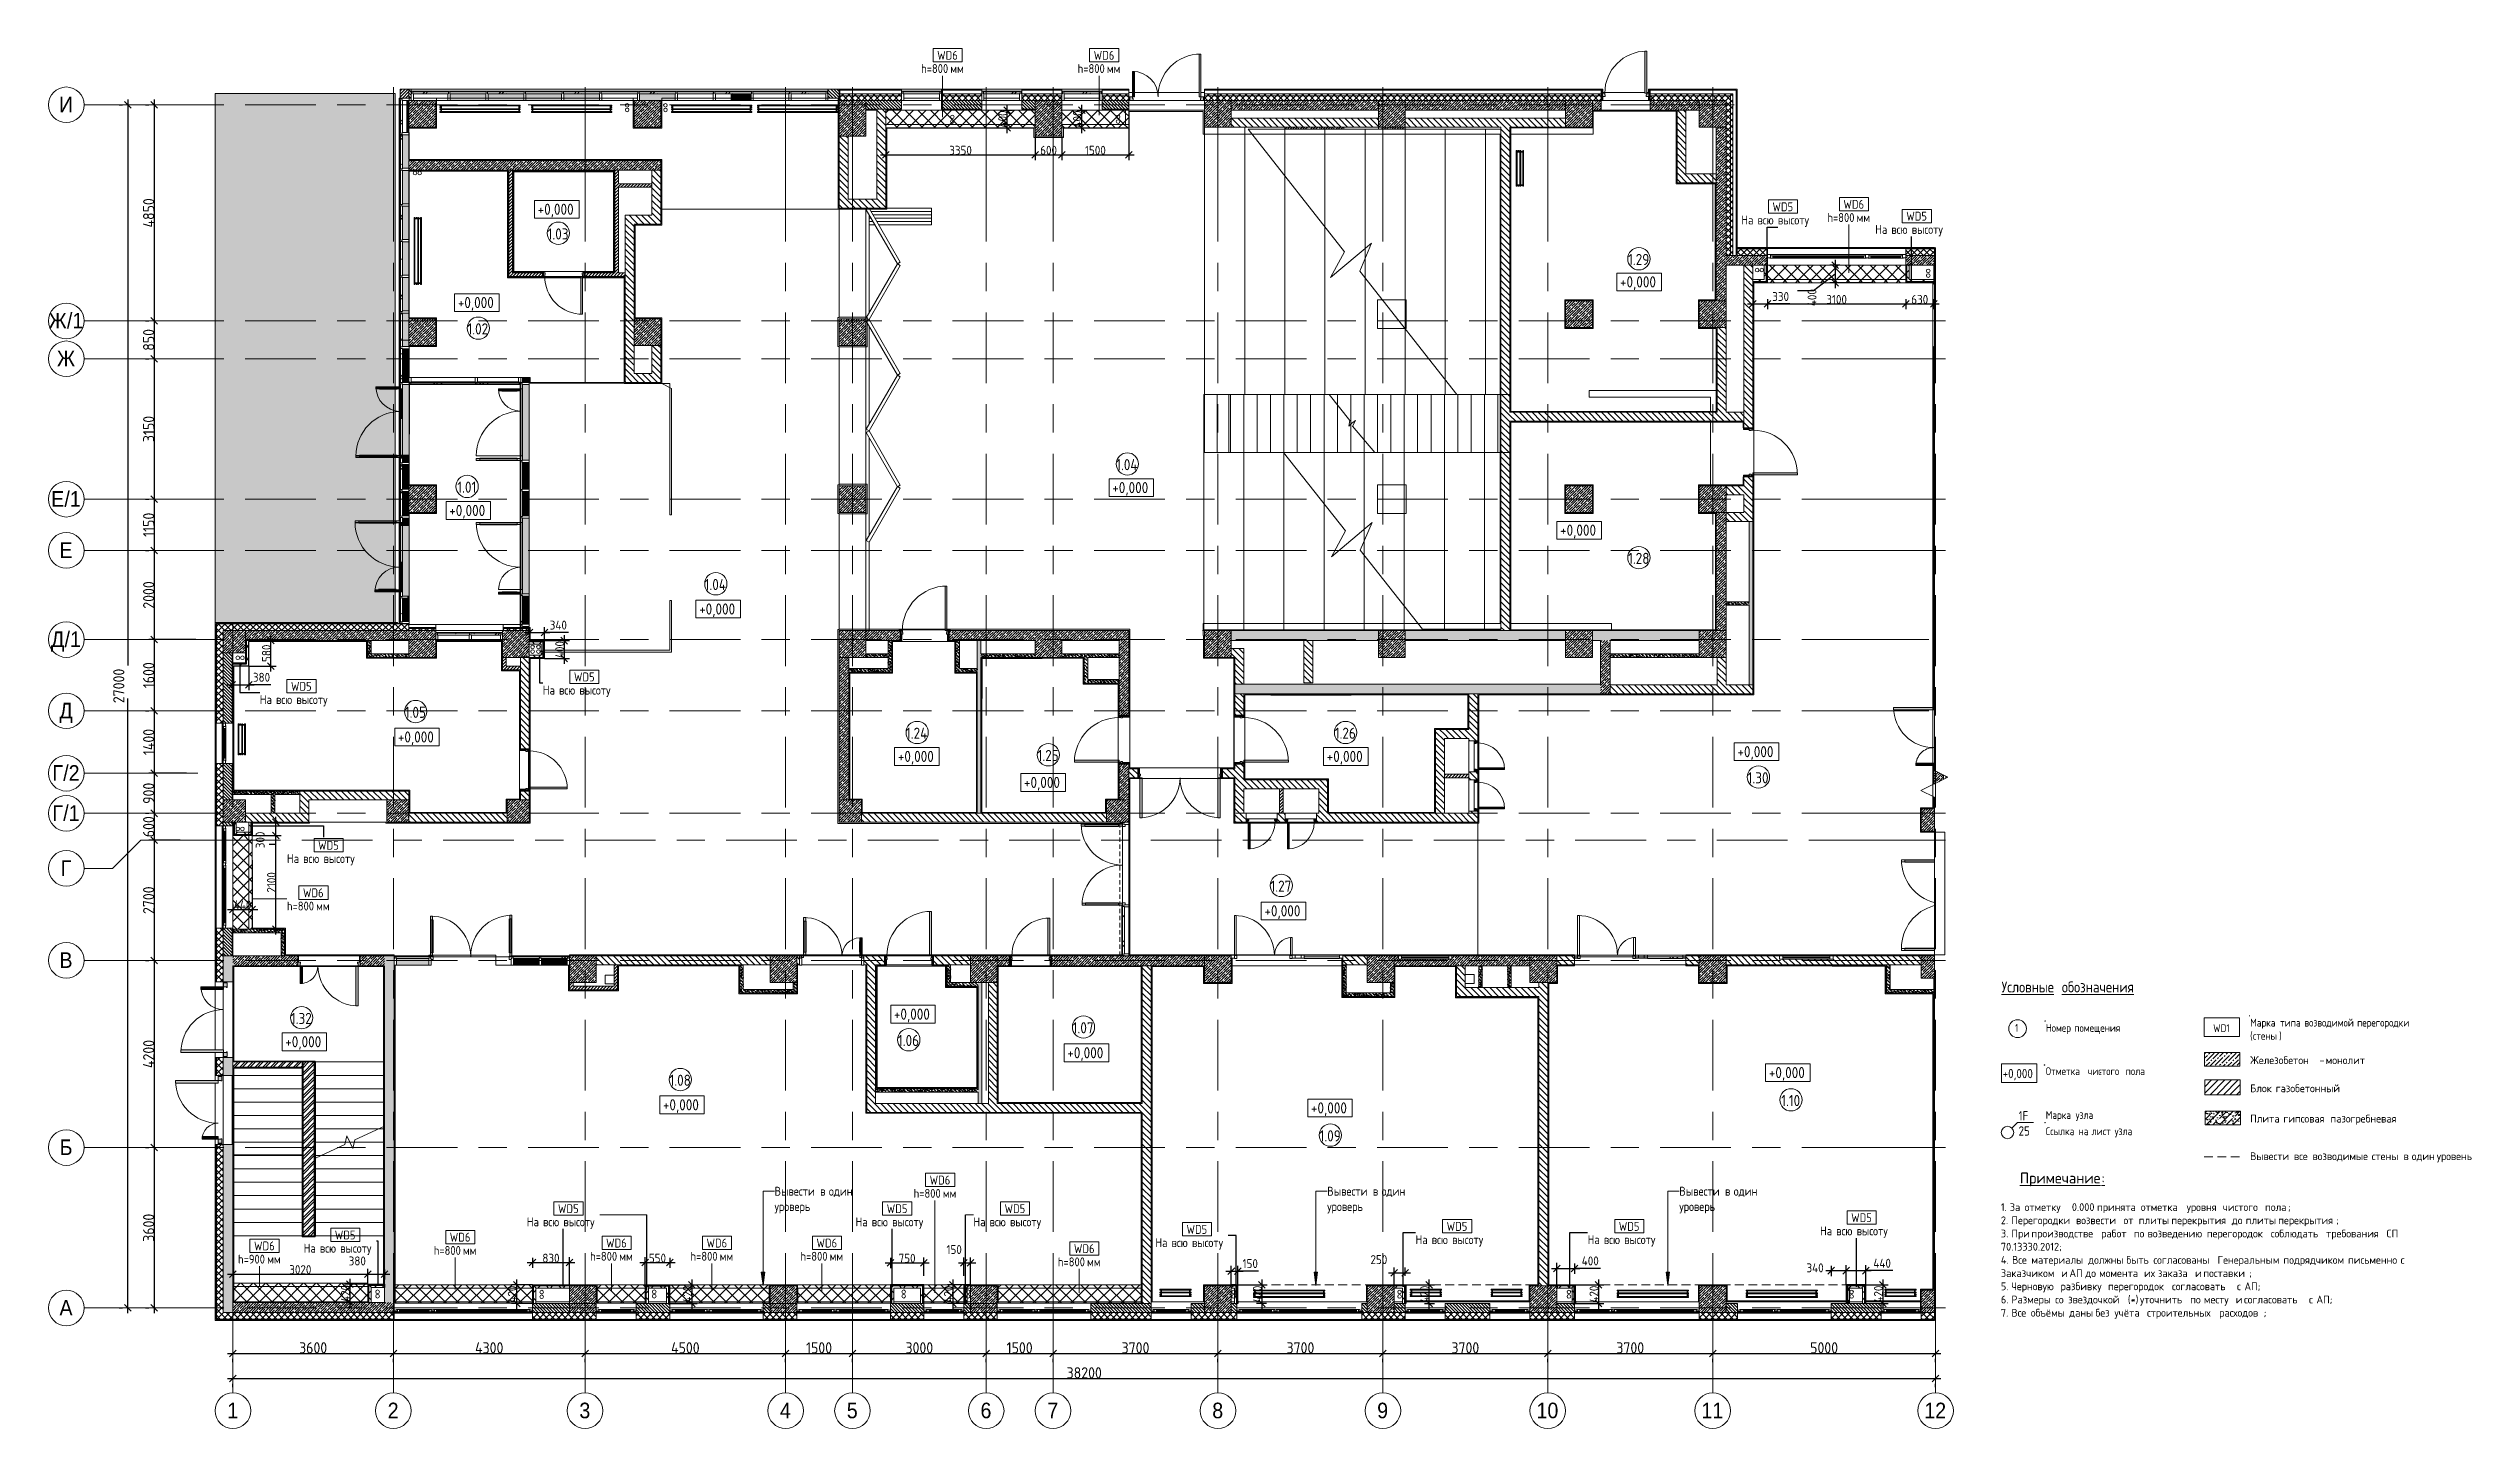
# Model space of a CAD drawing. Header units: millimetres. Extents: x -4029 to 232974, y -8553 to 104777.
# Drawn here: x -4029 to 50335, y -2706 to 28265 of the extents above; entities that cross this region are included whole.
import ezdxf

# ---------------------------------------------------------------- set-up
doc = ezdxf.new("R2010")
doc.units = ezdxf.units.MM
for name, pattern in [('200_ШТРИХ__ш1_п0_6_', [160, 100, -60]), ('ADSK_Штрих_ш2 п1', [300, 200, -100]), ('Осевая', [3175, 635, -476.25, 1587.5, -476.25])]:
    doc.linetypes.add(name, pattern=pattern)
for name, color, linetype, lineweight in [('5.1) Перегародка WD6', 6, 'Continuous', 9), ('5.2) Перег WD5', 3, 'Continuous', 30), ('A-AREA-BNDY', 7, 'Continuous', 9), ('A-AREA-IDEN', 7, 'Continuous', 9), ('A-DETL', 7, 'Continuous', 9), ('A-DETL-1', 7, 'ADSK_Штрих_ш2 п1', 9), ('A-DETL-GENF', 7, 'Continuous', 9), ('A-DETL-MBND-1', 7, '200_ШТРИХ__ш1_п0_6_', 9), ('A-GLAZ', 7, 'Continuous', 9), ('A-GLAZ-CURT', 7, 'Continuous', 9), ('A-GLAZ-CWMG', 7, 'Continuous', 9), ('A-WALL', 7, 'Continuous', 9), ('A-WALL-1', 7, 'Continuous', 13), ('A-WALL-IDEN', 7, 'Continuous', 9), ('G-ANNO-DIMS', 7, 'Continuous', 9), ('G-ANNO-TEXT', 7, 'Continuous', 9), ('I-WALL', 7, 'Continuous', 9), ('S-COLS', 7, 'Continuous', 9), ('S-STRS', 7, 'Continuous', 9), ('S-STRS-MBND', 7, 'Continuous', 9), ('Оси', 7, 'Continuous', 9), ('Оси-1', 7, 'Continuous', 20), ('Оси-2', 7, 'Осевая', 9)]:
    doc.layers.add(name, color=color, linetype=linetype, lineweight=lineweight)
for name, color, linetype, lineweight, true_color in [('A-DETL-GENF-1', 7, 'Continuous', 9, 0xeeeeee), ('A-DETL-GENF-2', 7, 'Continuous', 9, 0xe2e2e2), ('A-DETL-GENF-3', 7, 'Continuous', 9, 0xaaaaaa), ('A-DETL-GENF-4', 7, 'Continuous', 9, 0xe4eaf1), ('A-DETL-GENF-5', 9, 'Continuous', 9, 0x808080), ('A-DETL-GENF-6', 7, 'Continuous', 9, 0xc0c0c0), ('A-DOOR-1', 7, 'Continuous', 9, 0xaaaaaa), ('A-DOOR-2', 7, 'Continuous', 9, 0xe2e2e2), ('A-DOOR-FRAM-1', 7, 'Continuous', 9, 0xe2e2e2), ('A-DOOR-FRAM-2', 7, 'Continuous', 9, 0xaaaaaa), ('A-FLOR-1', 7, 'Continuous', 9, 0xaaaaaa), ('A-GLAZ-CWMG-1', 7, 'Continuous', 9, 0x383e42), ('A-WALL-3', 7, 'Continuous', 9, 0xff80c0), ('G-ANNO-TEXT-1', 7, 'Continuous', 9, 0x3c3c3c), ('I-WALL-1', 7, 'Continuous', 9, 0x787878), ('I-WALL-2', 7, 'Continuous', 9, 0x008040), ('I-WALL-3', 7, 'Continuous', 25, 0x008040), ('M-EQPM-1', 7, 'Continuous', 9, 0xaaaaaa)]:
    doc.layers.add(name, color=color, linetype=linetype, lineweight=lineweight, true_color=true_color)
doc.styles.add('Arial', font='arial.ttf', dxfattribs={"width": 0.9, "height": 350})
doc.styles.add('GOST Common', font='', dxfattribs={"width": 0.9, "height": 250})
doc.styles.add('GOST Common_1', font='', dxfattribs={"width": 0.9, "height": 200})
doc.styles.add('GOST Common_2', font='', dxfattribs={"height": 245})
doc.styles.add('GOST Common_3', font='', dxfattribs={"height": 175})
doc.styles.add('GOST Common_4', font='', dxfattribs={"width": 0.9, "height": 210})
doc.styles.add('GOST Common_5', font='', dxfattribs={"width": 0.9, "height": 175})
doc.styles.add('GOST Common_6', font='', dxfattribs={"width": 0.9, "height": 245})
doc.styles.add('ISOCPEUR', font='isocpeur.ttf', dxfattribs={"width": 0.9, "height": 250})
doc.styles.add('ISOCPEUR_1', font='isocpeur.ttf', dxfattribs={"width": 0.9, "height": 200})
doc.styles.get('GOST Common').set_extended_font_data('GOST Common')
doc.styles.get('GOST Common_1').set_extended_font_data('GOST Common')
doc.styles.get('GOST Common_2').set_extended_font_data('GOST Common')
doc.styles.get('GOST Common_3').set_extended_font_data('GOST Common')
doc.styles.get('GOST Common_4').set_extended_font_data('GOST Common')
doc.styles.get('GOST Common_5').set_extended_font_data('GOST Common')
doc.styles.get('GOST Common_6').set_extended_font_data('GOST Common')
doc.dimstyles.new('ISO-2_0_0_9К_Средний_округл2', dxfattribs={"dimscale": 304.8, "dimtxt": 199.196235, "dimasz": 0.492126, "dimexe": 0.393701, "dimexo": 0, "dimgap": 0, "dimtad": 1, "dimdec": 0, "dimrnd": 10, "dimzin": 0, "dimdsep": 46, "dimtxsty": 'ISOCPEUR_1', "dimblk1": 'OBLIQUE', "dimblk2": 'OBLIQUE', "dimsah": 1, "dimcen": 0.09, "dimdle": 0.393701, "dimazin": 0, "dimtfac": 1, "dimtdec": 4, "dimtix": 1, "dimtmove": 1, "dimatfit": 3, "dimfxl": 1, "dimtvp": 1, "dimtolj": 1, "dimtzin": 0, "dimarcsym": 2})
doc.dimstyles.new('ISO-2_0_0_9К_Средний_округл2_1', dxfattribs={"dimscale": 304.8, "dimtxt": 199.196235, "dimasz": 0.492126, "dimexe": 0.393701, "dimexo": 0, "dimgap": 0, "dimtad": 1, "dimdec": 0, "dimrnd": 10, "dimzin": 0, "dimdsep": 46, "dimtxsty": 'ISOCPEUR_1', "dimblk1": 'OBLIQUE', "dimblk2": 'OBLIQUE', "dimsah": 1, "dimcen": 0.09, "dimdle": 0.393701, "dimazin": 0, "dimtfac": 1, "dimtdec": 4, "dimtix": 1, "dimtmove": 0, "dimatfit": 3, "dimfxl": 1, "dimtvp": 1, "dimtolj": 1, "dimtzin": 0, "dimarcsym": 2})
doc.dimstyles.new('ISO-2_5_0_9К_БОЛЬШОЙ', dxfattribs={"dimscale": 304.8, "dimtxt": 248.995294, "dimasz": 0.492126, "dimexe": 0.393701, "dimexo": 0.984252, "dimgap": 0, "dimtad": 1, "dimdec": 0, "dimrnd": 10, "dimzin": 0, "dimdsep": 46, "dimtxsty": 'ISOCPEUR', "dimblk1": 'OBLIQUE', "dimblk2": 'OBLIQUE', "dimsah": 1, "dimcen": 0.09, "dimdle": 0.393701, "dimazin": 0, "dimtfac": 1, "dimtdec": 4, "dimtix": 1, "dimtmove": 0, "dimatfit": 3, "dimfxl": 1, "dimtvp": 1, "dimtolj": 1, "dimtzin": 0, "dimarcsym": 2})
doc.dimstyles.new('ISO-2_5_0_9К_БОЛЬШОЙ_1', dxfattribs={"dimscale": 304.8, "dimtxt": 248.995294, "dimasz": 0.492126, "dimexe": 0.393701, "dimexo": 0.984252, "dimgap": 0, "dimtad": 1, "dimdec": 0, "dimrnd": 10, "dimzin": 0, "dimdsep": 46, "dimtxsty": 'ISOCPEUR', "dimblk1": 'OBLIQUE', "dimblk2": 'OBLIQUE', "dimsah": 1, "dimcen": 0.09, "dimdle": 0.393701, "dimazin": 0, "dimtfac": 1, "dimtdec": 4, "dimtix": 1, "dimtmove": 2, "dimatfit": 3, "dimfxl": 1, "dimtvp": 1, "dimtolj": 1, "dimtzin": 0, "dimarcsym": 2})
pattern_1 = [(45, (0, 0), (-57.02463, 57.02463), []), (45, (57.025, 0), (-57.02463, 57.02463), [100.806, -20.161, 3.353, -16.808])]
pattern_2 = [(45, (0, 0), (-70.71068, 70.71068), []), (135, (0, 0), (-70.71068, -70.71068), [])]
pattern_3 = [(135, (0, 0), (-70.71068, -70.71068), [])]
pattern_4 = [(45, (0, 0), (-35.35534, 35.35534), [])]
pattern_5 = [(135, (0, 0), (-35.35534, -35.35534), [])]
pattern_6 = [(45, (0, 0), (-85.5366, 85.5366), []), (45, (57.02, 0), (-85.5366, 85.5366), [])]
pattern_7 = [(135, (1751.41, 174.685), (-14.14214, -14.14214), []), (225, (1751.41, 174.685), (14.14214, -14.14214), [])]
pattern_8 = [(45, (-371.384, 174.685), (-14.1421, 14.1421), []), (135, (-371.384, 174.685), (-14.1421, -14.1421), [])]
pattern_9 = [(135, (0, 0), (-75.43415, -75.43415), [106.68, -17.78, 3.556, -17.78]), (135, (0, 75.39), (-75.43415, -75.43415), []), (50, (0, 0), (127.52922, -11.15758), [13.335, -146.685]), (355, (0, 0), (-24.66966, 133.74002), [10.668, -117.348]), (100.451, (10.63, -0.93), (102.85973, 122.58178), [11.333, -124.663]), (46.184, (0, 35.56), (189.75516, -29.43036), [20.002, -220.027]), (96.636, (15.81, 33.1), (166.1822, 173.1996), [17, -186.995]), (351.184, (0, 35.56), (166.1839, 173.1976), [16.002, -176.022]), (21, (17.78, 26.67), (106.13027, -71.58603), [13.335, -146.685]), (326, (17.78, 26.67), (43.26188, 128.93175), [10.668, -117.348]), (71.451, (26.62, 20.7), (149.39198, 57.34505), [11.333, -124.663]), (37.5, (0, 0), (2.16223, 59.188357), [3.353, -112.573, 3.353, -115.773, -117.793]), (37.5, (0, 0), (2.16223, 59.188357), [-235.052, 3.353, -114.44]), (7.5, (0, 0), (46.77386, 70.12615), [3.353, -64.567, 3.353, -109.906, -44.894]), (7.5, (0, 0), (46.77386, 70.12615), [-181.178, 3.353, -41.542]), (327.5, (-39.65, 0), (94.91367, -4.010093), [3.353, -41.097, 3.353, -135.331, -184.023]), (327.5, (-39.65, 0), (94.91367, -4.010093), [-183.134, 3.353, -180.67]), (317.5, (-57.43, 0), (103.69057, 17.79882), [3.353, -54.432, 3.353, -88.748, -130.683]), (317.5, (-57.43, 0), (103.69057, 17.79882), [-149.885, 3.353, -127.33])]
pattern_10 = [(135, (1751.41, 164.685), (-14.14214, -14.14214), []), (225, (1751.41, 164.685), (14.14214, -14.14214), [])]
pattern_11 = [(45, (-371.384, 164.685), (-14.1421, 14.1421), []), (135, (-371.384, 164.685), (-14.1421, -14.1421), [])]
pattern_12 = [(135, (1951.41, 164.685), (-14.14214, -14.14214), []), (225, (1951.41, 164.685), (14.14214, -14.14214), [])]
pattern_13 = [(45, (-171.384, 164.685), (-14.1421, 14.1421), []), (135, (-171.384, 164.685), (-14.1421, -14.1421), [])]
pattern_14 = [(45, (0, 0), (-141.42136, 141.42136), []), (135, (0, 0), (-141.42136, -141.42136), [])]
pattern_15 = [(45, (19529.74, -3480), (-141.4214, 141.4214), []), (135, (19529.74, -3480), (-141.4214, -141.4214), [])]
pattern_16 = [(315, (26871.94, 23549), (141.4214, 141.4214), []), (45, (26871.94, 23549), (-141.4214, 141.4214), [])]
pattern_17 = [(45, (1630.26, 0), (-141.4214, 141.4214), []), (135, (1630.26, 0), (-141.4214, -141.4214), [])]
pattern_18 = [(45, (4160, 0), (-141.4214, 141.4214), []), (135, (4160, 0), (-141.4214, -141.4214), [])]
pattern_19 = [(45, (-2720, 0), (-141.4214, 141.4214), []), (135, (-2720, 0), (-141.4214, -141.4214), [])]
pattern_20 = [(45, (-5550, 0), (-141.4214, 141.4214), []), (135, (-5550, 0), (-141.4214, -141.4214), [])]
pattern_21 = [(45, (-7219.15, 0), (-141.4214, 141.4214), []), (135, (-7219.15, 0), (-141.4214, -141.4214), [])]

msp = doc.modelspace()

# ---------------------------------------------------------------- texts
at = {"layer": '5.1) Перегародка WD6', "color": 18, "true_color": 0x000000, "char_height": 200, "attachment_point": 1, "style": 'GOST Common_1'}
for s, insert, width in [('h=800', (15549.7514, 27913.6731), 793.670625), ('WD6', (15909.1199, 28210.5748), 584.430187), ('мм', (16204.5952, 27913.6731), 360.759375), ('h=800', (19062.0789, 27913.6731), 793.670625), ('WD6', (19421.4473, 28210.5748), 584.430187), ('мм', (19716.9226, 27913.6731), 360.759375), ('\\fGOST Common|b0|i0|c204|p34|;\\W.9; ', (34248.8056, 24514.547), 79.367062), ('\\fGOST Common|b0|i0|c204|p34|;\\W.9; ', (34707.1962, 24514.547), 79.367062), ('h=800', (35882.5326, 24570.4243), 793.670625), ('WD6', (36241.901, 24867.3259), 584.430187), ('мм', (36537.3763, 24570.4243), 360.759375), ('\\fGOST Common|b0|i0|c204|p34|;\\W.9; ', (37252.1518, 24303.5346), 79.367062), ('\\fGOST Common|b0|i0|c204|p34|;\\W.9; ', (37710.5424, 24303.5346), 79.367062), ('\\fGOST Common|b0|i0|c204|p34|;\\W.9; ', (1010.279, 13752.442), 79.367062), ('\\fGOST Common|b0|i0|c204|p34|;\\W.9; ', (1468.6697, 13752.442), 79.367062), ('\\fGOST Common|b0|i0|c204|p34|;\\W.9; ', (7359.5641, 13964.0883), 79.367062), ('\\fGOST Common|b0|i0|c204|p34|;\\W.9; ', (7817.9547, 13964.0883), 79.367062), ('\\fGOST Common|b0|i0|c204|p34|;\\W.9; ', (1619.0594, 10185.1444), 79.367062), ('\\fGOST Common|b0|i0|c204|p34|;\\W.9; ', (2077.45, 10185.1444), 79.367062), ('WD6', (1680.7716, 9415.895), 584.430187), ('h=800', (1321.4032, 9118.9934), 793.670625), ('мм', (1976.2469, 9118.9934), 360.759375), ('WD6', (15740.9982, 2969.3533), 584.430187), ('h=800', (15381.6298, 2672.4517), 793.670625), ('мм', (16036.4735, 2672.4517), 360.759375), ('WD6', (4974.3641, 1687.5501), 584.430187), ('\\fGOST Common|b0|i0|c204|p34|;\\W.9; ', (7000.8453, 2031.5501), 79.367062), ('\\fGOST Common|b0|i0|c204|p34|;\\W.9; ', (7459.2359, 2031.5501), 79.367062), ('\\fGOST Common|b0|i0|c204|p34|;\\W.9; ', (14376.6062, 2031.5501), 79.367062), ('\\fGOST Common|b0|i0|c204|p34|;\\W.9; ', (14834.9968, 2031.5501), 79.367062), ('\\fGOST Common|b0|i0|c204|p34|;\\W.9; ', (17020.4868, 2031.5501), 79.367062), ('\\fGOST Common|b0|i0|c204|p34|;\\W.9; ', (17478.8774, 2031.5501), 79.367062), ('\\fGOST Common|b0|i0|c204|p34|;\\W.9; ', (26939.7457, 1633.4085), 79.367062), ('\\fGOST Common|b0|i0|c204|p34|;\\W.9; ', (27398.1364, 1633.4085), 79.367062), ('\\fGOST Common|b0|i0|c204|p34|;\\W.9; ', (30801.1189, 1633.4085), 79.367062), ('\\fGOST Common|b0|i0|c204|p34|;\\W.9; ', (31259.5095, 1633.4085), 79.367062), ('\\fGOST Common|b0|i0|c204|p34|;\\W.9; ', (36015.3804, 1828.5378), 79.367062), ('\\fGOST Common|b0|i0|c204|p34|;\\W.9; ', (36473.771, 1828.5378), 79.367062), ('h=900', (223.4483, 1195.4506), 793.670625), ('WD6', (582.8167, 1492.3523), 584.430187), ('мм', (878.292, 1195.4506), 360.759375), ('\\fGOST Common|b0|i0|c204|p34|;\\W.9; ', (1993.7784, 1440.3788), 79.367062), ('\\fGOST Common|b0|i0|c204|p34|;\\W.9; ', (2452.169, 1440.3788), 79.367062), ('h=800', (4614.9956, 1390.6485), 793.670625), ('мм', (5269.8394, 1390.6485), 360.759375), ('h=800', (8122.2849, 1259.6662), 793.670625), ('WD6', (8481.6533, 1556.5678), 584.430187), ('мм', (8777.1286, 1259.6662), 360.759375), ('h=800', (10375.8614, 1259.6662), 793.670625), ('WD6', (10735.2298, 1556.5678), 584.430187), ('мм', (11030.7051, 1259.6662), 360.759375), ('h=800', (12842.7393, 1259.6662), 793.670625), ('WD6', (13202.1078, 1556.5678), 584.430187), ('мм', (13497.5831, 1259.6662), 360.759375), ('h=800', (18618.2478, 1134.0269), 793.670625), ('WD6', (18977.6163, 1430.9286), 584.430187), ('\\fGOST Common|b0|i0|c204|p34|;\\W.9; ', (21102.8182, 1566.002), 79.367062), ('\\fGOST Common|b0|i0|c204|p34|;\\W.9; ', (21561.2089, 1566.002), 79.367062), ('мм', (19273.0916, 1134.0269), 360.759375)]:
    msp.add_mtext(s, dxfattribs=dict(at, insert=insert, width=width))
at = {"layer": '5.2) Перег WD5', "color": 18, "true_color": 0x000000, "char_height": 200, "attachment_point": 1, "style": 'GOST Common_1'}
for s, insert, width in [('На', (33951.1493, 24514.547), 360.759375), ('WD5', (34649.8178, 24811.4486), 584.430187), ('WD5', (37653.164, 24600.4362), 584.430187), ('всю', (34314.2899, 24514.547), 476.202375), ('высоту', (34772.6806, 24514.547), 981.2655), ('На', (36954.4955, 24303.5346), 360.759375), ('всю', (37317.6362, 24303.5346), 476.202375), ('высоту', (37776.0268, 24303.5346), 981.2655), ('WD5', (7760.5763, 14260.9899), 584.430187), ('На', (712.6228, 13752.442), 360.759375), ('всю', (1075.7634, 13752.442), 476.202375), ('WD5', (1411.2912, 14049.3436), 584.430187), ('высоту', (1534.154, 13752.442), 981.2655), ('На', (7061.9079, 13964.0883), 360.759375), ('всю', (7425.0485, 13964.0883), 476.202375), ('высоту', (7883.4391, 13964.0883), 981.2655), ('WD5', (2020.0716, 10482.046), 584.430187), ('На', (1321.4032, 10185.1444), 360.759375), ('всю', (1684.5438, 10185.1444), 476.202375), ('высоту', (2142.9344, 10185.1444), 981.2655), ('WD5', (7401.8575, 2328.4517), 584.430187), ('WD5', (14777.6184, 2328.4517), 584.430187), ('WD5', (17421.499, 2328.4517), 584.430187), ('WD5', (2394.7906, 1737.2804), 584.430187), ('На', (6703.189, 2031.5501), 360.759375), ('всю', (7066.3297, 2031.5501), 476.202375), ('высоту', (7524.7203, 2031.5501), 981.2655), ('На', (14078.95, 2031.5501), 360.759375), ('всю', (14442.0906, 2031.5501), 476.202375), ('высоту', (14900.4812, 2031.5501), 981.2655), ('На', (16722.8305, 2031.5501), 360.759375), ('всю', (17085.9711, 2031.5501), 476.202375), ('высоту', (17544.3618, 2031.5501), 981.2655), ('WD5', (21503.8305, 1862.9036), 584.430187), ('На', (26642.0895, 1633.4085), 360.759375), ('WD5', (27340.758, 1930.3101), 584.430187), ('На', (30503.4626, 1633.4085), 360.759375), ('WD5', (31202.1311, 1930.3101), 584.430187), ('На', (35717.7241, 1828.5378), 360.759375), ('всю', (36080.8648, 1828.5378), 476.202375), ('WD5', (36416.3926, 2125.4394), 584.430187), ('высоту', (36539.2554, 1828.5378), 981.2655), ('На', (1696.1221, 1440.3788), 360.759375), ('всю', (2059.2627, 1440.3788), 476.202375), ('высоту', (2517.6534, 1440.3788), 981.2655), ('На', (20805.162, 1566.002), 360.759375), ('всю', (21168.3026, 1566.002), 476.202375), ('высоту', (21626.6932, 1566.002), 981.2655), ('всю', (27005.2301, 1633.4085), 476.202375), ('высоту', (27463.6207, 1633.4085), 981.2655), ('всю', (30866.6033, 1633.4085), 476.202375), ('высоту', (31324.9939, 1633.4085), 981.2655)]:
    msp.add_mtext(s, dxfattribs=dict(at, insert=insert, width=width))
at = {"layer": 'A-AREA-IDEN', "char_height": 250, "attachment_point": 1, "style": 'GOST Common'}
for s, insert, width in [('1.03', (7170.1408, 24227.0791), 606.07575), ('1.29', (31412.0972, 23653.8698), 606.07575), ('1.02', (5372.5297, 22096.5874), 606.07575), ('1.04', (19926.9461, 19049.7442), 627.721312), ('1.01', (5145.4278, 18544.7473), 548.35425), ('1.28', (31412.0972, 16946.6966), 606.07575), ('1.04', (10694.0284, 16359.624), 627.721312), ('1.05', (3966.7006, 13492.2506), 606.07575), ('1.24', (15211.1399, 13022.4647), 627.721312), ('1.25', (18163.3037, 12522.4647), 606.07575), ('1.26', (24831.3248, 13022.4647), 606.07575), ('1.30', (34094.6965, 12022.4647), 606.07575), ('1.27', (23388.6594, 9589.6958), 606.07575), ('1.32', (1410.3281, 6622.0134), 606.07575), ('1.06', (15031.4356, 6127.0134), 606.07575), ('1.07', (18951.5025, 6412.8516), 606.07575), ('1.08', (9905.4362, 5234.4995), 606.07575), ('1.10', (34847.5871, 4778.6109), 548.35425), ('1.09', (24489.7558, 3987.29), 606.07575)]:
    msp.add_mtext(s, dxfattribs=dict(at, insert=insert, width=width))
at = {"layer": 'G-ANNO-DIMS', "char_height": 250, "width": 1028.822569, "attachment_point": 1, "line_spacing_factor": 1.022761, "style": 'GOST Common'}
for insert in [(6946.4013, 24781.319), (31229.796, 23151.0988), (5155.3435, 22687.8749), (19838.6281, 18534.492), (4962.895, 18021.5357), (29885.4967, 17579.3319), (10570.0381, 15810.5171), (3810.3374, 12938.8344), (33865.3301, 12608.9621), (15027.4516, 12502.8332), (24649.8046, 12502.8332), (17857.5555, 11919.1243), (23252.4409, 9035.9561), (14939.0109, 6718.8086), (1283.76, 6099.7234), (18830.4036, 5852.0893), (34569.3185, 5407.2323), (9756.3833, 4684.6715), (24296.0416, 4613.9189)]:
    msp.add_mtext('+0,000', dxfattribs=dict(at, insert=insert))
at = {"layer": 'G-ANNO-TEXT', "attachment_point": 1}
for s, insert, char_height, width, style in [('\\LУсловные', (39790.9271, 7325.5884), 245, 1550.543794, 'GOST Common_6'), ('\\L\\fGOST Common|b0|i0|c204|p34|;\\W.9;\\L ', (41070.2537, 7325.5884), 245, 90.911362, 'GOST Common_6'), ('\\Lобозначения', (41145.263, 7325.5884), 245, 2111.163863, 'GOST Common_6'), ('\\fGOST Common|b0|i0|c204|p34|;\\W.9;1', (40093.5052, 6371.513), 175, 95.961994, 'GOST Common_5'), ('Номер', (40782.0333, 6371.513), 175, 712.139006, 'GOST Common_5'), ('\\fGOST Common|b0|i0|c204|p34|;\\W.9; ', (41369.6068, 6371.513), 175, 65.658206, 'GOST Common_5'), ('помещения', (41423.7802, 6371.513), 175, 1298.012231, 'GOST Common_5'), ('\\fGOST Common|b0|i0|c204|p34|;\\W.9; ', (42494.7474, 6371.513), 175, 65.658206, 'GOST Common_5'), ('WD1', (44538.2913, 6367.7481), 175, 459.607444, 'GOST Common_5'), ('\\fGOST Common|b0|i0|c204|p34|;\\W.9;(', (45368.582, 6193.2897), 175, 75.759469, 'GOST Common_5'), ('Марка', (45368.582, 6489.6231), 175, 747.493425, 'GOST Common_5'), ('стены', (45431.0898, 6193.2897), 175, 712.139006, 'GOST Common_5'), ('\\fGOST Common|b0|i0|c204|p34|;\\W.9; ', (45985.3257, 6489.6231), 175, 65.658206, 'GOST Common_5'), ('\\fGOST Common|b0|i0|c204|p34|;\\W.9;)', (46018.6632, 6193.2897), 175, 75.759469, 'GOST Common_5'), ('типа', (46039.4991, 6489.6231), 175, 595.974488, 'GOST Common_5'), ('\\fGOST Common|b0|i0|c204|p34|;\\W.9; ', (46531.2273, 6489.6231), 175, 65.658206, 'GOST Common_5'), ('возводимой', (46585.4007, 6489.6231), 175, 1368.721069, 'GOST Common_5'), ('\\fGOST Common|b0|i0|c204|p34|;\\W.9; ', (47714.7085, 6489.6231), 175, 65.658206, 'GOST Common_5'), ('перегородки', (47768.882, 6489.6231), 175, 1500.037481, 'GOST Common_5'), ('\\fGOST Common|b0|i0|c204|p34|;\\W.9; ', (49006.5366, 6489.6231), 175, 65.658206, 'GOST Common_5'), ('Отметка', (40783.4123, 5401.468), 175, 1070.733825, 'GOST Common_5'), ('\\fGOST Common|b0|i0|c204|p34|;\\W.9; ', (41666.8561, 5401.468), 175, 65.658206, 'GOST Common_5'), ('чистого', (41721.0295, 5401.468), 175, 969.7212, 'GOST Common_5'), ('\\fGOST Common|b0|i0|c204|p34|;\\W.9; ', (42521.1295, 5401.468), 175, 65.658206, 'GOST Common_5'), ('пола', (42575.303, 5401.468), 175, 560.620069, 'GOST Common_5'), ('\\fGOST Common|b0|i0|c204|p34|;\\W.9; ', (43037.8608, 5401.468), 175, 65.658206, 'GOST Common_5'), ('1F', (40172.3171, 4416.3471), 210, 282.83535, 'GOST Common_4'), ('Марка', (40782.282, 4417.2794), 175, 747.493425, 'GOST Common_5'), ('\\fGOST Common|b0|i0|c204|p34|;\\W.9; ', (41399.0258, 4417.2794), 175, 65.658206, 'GOST Common_5'), ('узла', (41453.1992, 4417.2794), 175, 550.518806, 'GOST Common_5'), ('\\fGOST Common|b0|i0|c204|p34|;\\W.9; ', (41907.4227, 4417.2794), 175, 65.658206, 'GOST Common_5'), ('25', (40172.3171, 4077.0931), 210, 323.2404, 'GOST Common_4'), ('Ссылка', (40782.282, 4052.2794), 175, 828.303525, 'GOST Common_5'), ('\\fGOST Common|b0|i0|c204|p34|;\\W.9; ', (41465.7008, 4052.2794), 175, 65.658206, 'GOST Common_5'), ('на', (41519.8742, 4052.2794), 175, 287.885981, 'GOST Common_5'), ('\\fGOST Common|b0|i0|c204|p34|;\\W.9; ', (41757.4039, 4052.2794), 175, 65.658206, 'GOST Common_5'), ('лист', (41811.5773, 4052.2794), 175, 560.620069, 'GOST Common_5'), ('\\fGOST Common|b0|i0|c204|p34|;\\W.9; ', (42274.1352, 4052.2794), 175, 65.658206, 'GOST Common_5'), ('узла', (42328.3086, 4052.2794), 175, 550.518806, 'GOST Common_5')]:
    msp.add_mtext(s, dxfattribs=dict(at, insert=insert, char_height=char_height, width=width, style=style))
at = {"layer": 'G-ANNO-TEXT-1', "attachment_point": 1}
for s, insert, char_height, width, style in [('Железобетон', (45368.582, 5647.2795), 175, 1756.497313, 'GOST Common_3'), (' - ', (46817.8372, 5647.2795), 175, 297.426062, 'GOST Common_3'), ('монолит', (47063.2382, 5647.2795), 175, 1116.750687, 'GOST Common_3'), ('+0,000', (39814.8376, 5365.5357), 210, 888.9111, 'GOST Common_4'), ('Блок', (45368.582, 5015.9013), 175, 622.911187, 'GOST Common_3'), ('\\fGOST Common|b0|i0|c204|p34|; ', (45882.5351, 5015.9013), 175, 72.953563, 'GOST Common_3'), ('газобетонный', (45942.7278, 5015.9013), 175, 1879.957187, 'GOST Common_3'), ('Плита', (45368.582, 4335.9013), 175, 830.54825, 'GOST Common_3'), ('\\fGOST Common|b0|i0|c204|p34|; ', (46053.8528, 4335.9013), 175, 72.953562, 'GOST Common_3'), ('гипсовая', (46114.0455, 4335.9013), 175, 1206.539687, 'GOST Common_3'), ('\\fGOST Common|b0|i0|c204|p34|; ', (47109.5403, 4335.9013), 175, 72.953562, 'GOST Common_3'), ('пазогребневая', (47169.733, 4335.9013), 175, 1992.193438, 'GOST Common_3'), ('Вывести', (45368.582, 3492.2674), 175, 1116.750687, 'GOST Common_3'), ('\\fGOST Common|b0|i0|c204|p34|; ', (46289.9934, 3492.2674), 175, 72.953563, 'GOST Common_3'), ('все', (46350.1861, 3492.2674), 175, 432.109563, 'GOST Common_3'), ('\\fGOST Common|b0|i0|c204|p34|; ', (46706.7122, 3492.2674), 175, 72.953562, 'GOST Common_3'), ('возводимые', (46766.9049, 3492.2674), 175, 1537.636625, 'GOST Common_3'), ('\\fGOST Common|b0|i0|c204|p34|; ', (48035.582, 3492.2674), 175, 72.953562, 'GOST Common_3'), ('стены', (48095.7747, 3492.2674), 175, 791.265563, 'GOST Common_3'), ('\\fGOST Common|b0|i0|c204|p34|; ', (48748.634, 3492.2674), 175, 72.953562, 'GOST Common_3'), ('\\fGOST Common|b0|i0|c204|p34|;в', (48808.8267, 3492.2674), 175, 151.518937, 'GOST Common_3'), ('\\fGOST Common|b0|i0|c204|p34|; ', (48933.8424, 3492.2674), 175, 72.953562, 'GOST Common_3'), ('один', (48994.0351, 3492.2674), 175, 606.07575, 'GOST Common_3'), ('\\fGOST Common|b0|i0|c204|p34|; ', (49494.0976, 3492.2674), 175, 72.953562, 'GOST Common_3'), ('уровень', (49554.2903, 3492.2674), 175, 1060.632562, 'GOST Common_3'), ('\\fGOST Common|b0|i0|c204|p34|;\\W.9;В', (12260.7721, 2719.4053), 200, 180.379687, 'GOST Common_1'), ('\\fGOST Common|b0|i0|c204|p34|;\\W.9; ', (13415.6784, 2719.4053), 200, 79.367062, 'GOST Common_1'), ('\\fGOST Common|b0|i0|c204|p34|;\\W.9; ', (14005.0378, 2719.4053), 200, 79.367062, 'GOST Common_1'), ('\\fGOST Common|b0|i0|c204|p34|;\\W.9;В', (24660.7721, 2719.4053), 200, 180.379687, 'GOST Common_1'), ('\\fGOST Common|b0|i0|c204|p34|;\\W.9; ', (25815.6784, 2719.4053), 200, 79.367062, 'GOST Common_1'), ('\\fGOST Common|b0|i0|c204|p34|;\\W.9; ', (26405.0378, 2719.4053), 200, 79.367062, 'GOST Common_1'), ('\\fGOST Common|b0|i0|c204|p34|;\\W.9;В', (32560.7721, 2719.4053), 200, 180.379687, 'GOST Common_1'), ('\\fGOST Common|b0|i0|c204|p34|;\\W.9; ', (33715.6784, 2719.4053), 200, 79.367062, 'GOST Common_1'), ('\\fGOST Common|b0|i0|c204|p34|;\\W.9; ', (34305.0378, 2719.4053), 200, 79.367062, 'GOST Common_1'), ('\\LПримечание', (40201.6481, 3038.8425), 245, 2216.665937, 'GOST Common_2'), ('\\L\\fGOST Common|b0|i0|c204|p34|;\\L:', (42030.5804, 3038.8425), 245, 89.789, 'GOST Common_2'), ('уроверь', (12260.7721, 2375.4469), 200, 1111.138875, 'GOST Common_1'), ('ывести ', (12409.6003, 2719.4053), 200, 1060.632562, 'GOST Common_1'), ('\\fGOST Common|b0|i0|c204|p34|;\\W.9;в', (13284.7096, 2719.4053), 200, 158.734125, 'GOST Common_1'), ('один', (13481.1628, 2719.4053), 200, 634.9365, 'GOST Common_1'), ('уроверь', (24660.7721, 2375.4469), 200, 1111.138875, 'GOST Common_1'), ('ывести ', (24809.6003, 2719.4053), 200, 1060.632562, 'GOST Common_1'), ('\\fGOST Common|b0|i0|c204|p34|;\\W.9;в', (25684.7096, 2719.4053), 200, 158.734125, 'GOST Common_1'), ('один', (25881.1628, 2719.4053), 200, 634.9365, 'GOST Common_1'), ('уроверь', (32560.7721, 2375.4469), 200, 1111.138875, 'GOST Common_1'), ('ывести ', (32709.6003, 2719.4053), 200, 1060.632562, 'GOST Common_1'), ('\\fGOST Common|b0|i0|c204|p34|;\\W.9;в', (33584.7096, 2719.4053), 200, 158.734125, 'GOST Common_1'), ('один', (33781.1628, 2719.4053), 200, 634.9365, 'GOST Common_1'), ('1. ', (39775.7983, 2350.7071), 175, 241.307938, 'GOST Common_3'), ('За', (39974.8973, 2350.7071), 175, 331.096938, 'GOST Common_3'), ('\\fGOST Common|b0|i0|c204|p34|; ', (40248.0796, 2350.7071), 175, 72.953563, 'GOST Common_3'), ('отметку', (40308.2723, 2350.7071), 175, 1156.033375, 'GOST Common_3'), (' 0.000 ', (41262.0952, 2350.7071), 175, 813.712812, 'GOST Common_3'), ('принята', (41933.4754, 2350.7071), 175, 1116.750688, 'GOST Common_3'), ('\\fGOST Common|b0|i0|c204|p34|; ', (42854.8869, 2350.7071), 175, 72.953562, 'GOST Common_3'), ('отметка', (42915.0796, 2350.7071), 175, 1172.868813, 'GOST Common_3'), ('\\fGOST Common|b0|i0|c204|p34|; ', (43882.7931, 2350.7071), 175, 72.953562, 'GOST Common_3'), ('уровня', (43942.9858, 2350.7071), 175, 909.113625, 'GOST Common_3'), ('\\fGOST Common|b0|i0|c204|p34|; ', (44693.0796, 2350.7071), 175, 72.953562, 'GOST Common_3'), ('чистого', (44753.2723, 2350.7071), 175, 1077.468, 'GOST Common_3'), ('\\fGOST Common|b0|i0|c204|p34|; ', (45642.2723, 2350.7071), 175, 72.953563, 'GOST Common_3'), ('пола', (45702.465, 2350.7071), 175, 622.911188, 'GOST Common_3'), ('\\fGOST Common|b0|i0|c204|p34|;;', (46216.4181, 2350.7071), 175, 72.953562, 'GOST Common_3'), ('2. ', (39775.7983, 2054.3737), 175, 286.202437, 'GOST Common_3'), ('3. ', (39775.7983, 1758.0404), 175, 286.202437, 'GOST Common_3'), ('Перегородки', (40011.939, 2054.3737), 175, 1683.54375, 'GOST Common_3'), ('При', (40011.939, 1758.0404), 175, 471.39225, 'GOST Common_3'), ('\\fGOST Common|b0|i0|c204|p34|; ', (40400.8765, 1758.0404), 175, 72.953563, 'GOST Common_3'), ('производстве', (40461.0692, 1758.0404), 175, 1823.839062, 'GOST Common_3'), ('\\fGOST Common|b0|i0|c204|p34|; ', (41401.0015, 2054.3737), 175, 72.953562, 'GOST Common_3'), ('возвести', (41461.1942, 2054.3737), 175, 1217.763312, 'GOST Common_3'), ('\\fGOST Common|b0|i0|c204|p34|; ', (41965.8869, 1758.0404), 175, 72.953562, 'GOST Common_3'), ('работ', (42026.0796, 1758.0404), 175, 813.712813, 'GOST Common_3'), ('\\fGOST Common|b0|i0|c204|p34|; ', (42465.9494, 2054.3737), 175, 72.953562, 'GOST Common_3'), ('от', (42526.1421, 2054.3737), 175, 342.320563, 'GOST Common_3'), ('\\fGOST Common|b0|i0|c204|p34|; ', (42697.4598, 1758.0404), 175, 72.953562, 'GOST Common_3'), ('по', (42757.6525, 1758.0404), 175, 303.037875, 'GOST Common_3'), ('\\fGOST Common|b0|i0|c204|p34|; ', (42808.5848, 2054.3737), 175, 72.953562, 'GOST Common_3'), ('плиты', (42868.7775, 2054.3737), 175, 813.712813, 'GOST Common_3'), ('\\fGOST Common|b0|i0|c204|p34|; ', (43007.6837, 1758.0404), 175, 72.953562, 'GOST Common_3'), ('возведению', (43067.8765, 1758.0404), 175, 1537.636625, 'GOST Common_3'), ('\\fGOST Common|b0|i0|c204|p34|; ', (43540.1577, 2054.3737), 175, 72.953562, 'GOST Common_3'), ('перекрытия', (43600.3504, 2054.3737), 175, 1571.3075, 'GOST Common_3'), ('\\fGOST Common|b0|i0|c204|p34|; ', (44336.5535, 1758.0404), 175, 72.953562, 'GOST Common_3'), ('перегородок', (44396.7462, 1758.0404), 175, 1666.708312, 'GOST Common_3'), ('\\fGOST Common|b0|i0|c204|p34|; ', (44896.8087, 2054.3737), 175, 72.953562, 'GOST Common_3'), ('до', (44957.0015, 2054.3737), 175, 303.037875, 'GOST Common_3'), ('\\fGOST Common|b0|i0|c204|p34|; ', (45207.0327, 2054.3737), 175, 72.953562, 'GOST Common_3'), ('плиты', (45267.2254, 2054.3737), 175, 813.712813, 'GOST Common_3'), ('\\fGOST Common|b0|i0|c204|p34|; ', (45771.9181, 1758.0404), 175, 72.953563, 'GOST Common_3'), ('соблюдать', (45832.1108, 1758.0404), 175, 1431.012187, 'GOST Common_3'), ('\\fGOST Common|b0|i0|c204|p34|; ', (45938.6056, 2054.3737), 175, 72.953562, 'GOST Common_3'), ('перекрытия', (45998.7983, 2054.3737), 175, 1571.3075, 'GOST Common_3'), ('\\fGOST Common|b0|i0|c204|p34|; ', (47012.814, 1758.0404), 175, 72.953563, 'GOST Common_3'), ('требования', (47073.0067, 1758.0404), 175, 1571.3075, 'GOST Common_3'), ('\\fGOST Common|b0|i0|c204|p34|;;', (47295.2567, 2054.3737), 175, 72.953562, 'GOST Common_3'), ('\\fGOST Common|b0|i0|c204|p34|; ', (48369.465, 1758.0404), 175, 72.953562, 'GOST Common_3'), ('СП', (48429.6577, 1758.0404), 175, 319.873312, 'GOST Common_3'), ('\\fGOST Common|b0|i0|c204|p34|; ', (48693.5796, 1758.0404), 175, 72.953562, 'GOST Common_3'), ('70.13330.2012;', (39775.7983, 1461.7071), 175, 1773.33275, 'GOST Common_3'), ('4. ', (39775.7983, 1165.3737), 175, 303.037875, 'GOST Common_3'), ('Все', (40025.8296, 1165.3737), 175, 454.556812, 'GOST Common_3'), ('\\fGOST Common|b0|i0|c204|p34|; ', (40400.8765, 1165.3737), 175, 72.953563, 'GOST Common_3'), ('материалы', (40461.0692, 1165.3737), 175, 1470.294875, 'GOST Common_3'), ('\\fGOST Common|b0|i0|c204|p34|; ', (41674.1837, 1165.3737), 175, 72.953562, 'GOST Common_3'), ('должны', (41734.3765, 1165.3737), 175, 965.23175, 'GOST Common_3'), ('\\fGOST Common|b0|i0|c204|p34|; ', (42530.7723, 1165.3737), 175, 72.953562, 'GOST Common_3'), ('быть', (42590.965, 1165.3737), 175, 662.193875, 'GOST Common_3'), ('\\fGOST Common|b0|i0|c204|p34|; ', (43137.3296, 1165.3737), 175, 72.953562, 'GOST Common_3'), ('согласованы', (43197.5223, 1165.3737), 175, 1672.320125, 'GOST Common_3'), ('\\fGOST Common|b0|i0|c204|p34|; ', (44577.3244, 1165.3737), 175, 72.953562, 'GOST Common_3'), ('Генеральным', (44637.5171, 1165.3737), 175, 1717.214625, 'GOST Common_3'), ('\\fGOST Common|b0|i0|c204|p34|; ', (46054.3608, 1165.3737), 175, 72.953562, 'GOST Common_3'), ('подрядчиком', (46114.5535, 1165.3737), 175, 1683.54375, 'GOST Common_3'), ('\\fGOST Common|b0|i0|c204|p34|; ', (47503.616, 1165.3737), 175, 72.953563, 'GOST Common_3'), ('письменно', (47563.8087, 1165.3737), 175, 1358.058625, 'GOST Common_3'), ('\\fGOST Common|b0|i0|c204|p34|; ', (48684.3192, 1165.3737), 175, 72.953563, 'GOST Common_3'), ('\\fGOST Common|b0|i0|c204|p34|;с', (48744.5119, 1165.3737), 175, 129.071687, 'GOST Common_3'), ('\\fGOST Common|b0|i0|c204|p34|; ', (48851.0067, 1165.3737), 175, 72.953562, 'GOST Common_3'), ('Заказчиком', (39775.7983, 869.0404), 175, 1565.695688, 'GOST Common_3'), ('5. ', (39775.7983, 572.7071), 175, 286.202437, 'GOST Common_3'), ('Черновую', (40011.939, 572.7071), 175, 1262.657813, 'GOST Common_3'), ('\\fGOST Common|b0|i0|c204|p34|; ', (41053.7358, 572.7071), 175, 72.953563, 'GOST Common_3'), ('\\fGOST Common|b0|i0|c204|p34|; ', (41067.6265, 869.0404), 175, 72.953563, 'GOST Common_3'), ('разбивку', (41113.9285, 572.7071), 175, 1217.763312, 'GOST Common_3'), ('\\fGOST Common|b0|i0|c204|p34|;и', (41127.8192, 869.0404), 175, 151.518937, 'GOST Common_3'), ('\\fGOST Common|b0|i0|c204|p34|; ', (41252.8348, 869.0404), 175, 72.953562, 'GOST Common_3'), ('АП', (41313.0275, 869.0404), 175, 359.156, 'GOST Common_3'), ('\\fGOST Common|b0|i0|c204|p34|; ', (41609.3608, 869.0404), 175, 72.953563, 'GOST Common_3'), ('до', (41669.5535, 869.0404), 175, 303.037875, 'GOST Common_3'), ('\\fGOST Common|b0|i0|c204|p34|; ', (41919.5848, 869.0404), 175, 72.953562, 'GOST Common_3'), ('момента', (41979.7775, 869.0404), 175, 1150.421562, 'GOST Common_3'), ('\\fGOST Common|b0|i0|c204|p34|; ', (42118.6837, 572.7071), 175, 72.953562, 'GOST Common_3'), ('\\fGOST Common|b0|i0|c204|p34|; ', (42928.9702, 869.0404), 175, 72.953562, 'GOST Common_3'), ('их', (42989.1629, 869.0404), 175, 303.037875, 'GOST Common_3'), ('\\fGOST Common|b0|i0|c204|p34|; ', (43239.1942, 869.0404), 175, 72.953563, 'GOST Common_3'), ('заказа', (43299.3869, 869.0404), 175, 937.172688, 'GOST Common_3'), ('\\fGOST Common|b0|i0|c204|p34|; ', (43554.0483, 572.7071), 175, 72.953562, 'GOST Common_3'), ('\\fGOST Common|b0|i0|c204|p34|; ', (44072.6317, 869.0404), 175, 72.953562, 'GOST Common_3'), ('\\fGOST Common|b0|i0|c204|p34|;и', (44132.8244, 869.0404), 175, 151.518937, 'GOST Common_3'), ('\\fGOST Common|b0|i0|c204|p34|; ', (44257.84, 869.0404), 175, 72.953562, 'GOST Common_3'), ('поставки', (44318.0327, 869.0404), 175, 1245.822375, 'GOST Common_3'), ('\\fGOST Common|b0|i0|c204|p34|; ', (45012.564, 572.7071), 175, 72.953563, 'GOST Common_3'), ('\\fGOST Common|b0|i0|c204|p34|; ', (45179.2515, 572.7071), 175, 72.953562, 'GOST Common_3'), ('АП', (45239.4442, 572.7071), 175, 359.156, 'GOST Common_3'), ('\\fGOST Common|b0|i0|c204|p34|;;', (45345.939, 869.0404), 175, 72.953562, 'GOST Common_3'), ('6. ', (39775.7983, 276.3737), 175, 286.202437, 'GOST Common_3'), ('Размеры', (40011.939, 276.3737), 175, 1116.750687, 'GOST Common_3'), ('\\fGOST Common|b0|i0|c204|p34|; ', (40933.3504, 276.3737), 175, 72.953562, 'GOST Common_3'), ('со', (40993.5431, 276.3737), 175, 280.590625, 'GOST Common_3'), ('\\fGOST Common|b0|i0|c204|p34|; ', (41225.0535, 276.3737), 175, 72.953562, 'GOST Common_3'), ('звездочкой', (41285.2462, 276.3737), 175, 1492.742125, 'GOST Common_3'), ('перегородок', (42178.8765, 572.7071), 175, 1666.708312, 'GOST Common_3'), (' (*) ', (42516.8817, 276.3737), 175, 460.168625, 'GOST Common_3'), ('уточнить', (42896.5587, 276.3737), 175, 1290.716875, 'GOST Common_3'), ('согласовать', (43614.241, 572.7071), 175, 1694.767375, 'GOST Common_3'), ('\\fGOST Common|b0|i0|c204|p34|; ', (43961.5067, 276.3737), 175, 72.953562, 'GOST Common_3'), ('по', (44021.6994, 276.3737), 175, 303.037875, 'GOST Common_3'), ('\\fGOST Common|b0|i0|c204|p34|; ', (44271.7306, 276.3737), 175, 72.953562, 'GOST Common_3'), ('месту', (44331.9233, 276.3737), 175, 791.265563, 'GOST Common_3'), ('\\fGOST Common|b0|i0|c204|p34|; ', (44984.7827, 276.3737), 175, 72.953562, 'GOST Common_3'), ('\\fGOST Common|b0|i0|c204|p34|;и', (45044.9754, 276.3737), 175, 151.518938, 'GOST Common_3'), ('\\fGOST Common|b0|i0|c204|p34|;с', (45072.7567, 572.7071), 175, 129.071688, 'GOST Common_3'), ('\\fGOST Common|b0|i0|c204|p34|; ', (45169.991, 276.3737), 175, 72.953562, 'GOST Common_3'), ('согласовать', (45230.1837, 276.3737), 175, 1694.767375, 'GOST Common_3'), ('\\fGOST Common|b0|i0|c204|p34|;;', (45535.7775, 572.7071), 175, 72.953563, 'GOST Common_3'), ('\\fGOST Common|b0|i0|c204|p34|; ', (46628.5067, 276.3737), 175, 72.953563, 'GOST Common_3'), ('\\fGOST Common|b0|i0|c204|p34|;с', (46688.6994, 276.3737), 175, 129.071687, 'GOST Common_3'), ('\\fGOST Common|b0|i0|c204|p34|; ', (46795.1942, 276.3737), 175, 72.953562, 'GOST Common_3'), ('АП', (46855.3869, 276.3737), 175, 359.156, 'GOST Common_3'), ('\\fGOST Common|b0|i0|c204|p34|;;', (47151.7202, 276.3737), 175, 72.953563, 'GOST Common_3'), ('7. ', (39775.7983, -19.9596), 175, 286.202437, 'GOST Common_3'), ('Все', (40011.939, -19.9596), 175, 454.556812, 'GOST Common_3'), ('\\fGOST Common|b0|i0|c204|p34|; ', (40386.9858, -19.9596), 175, 72.953562, 'GOST Common_3'), ('объёмы', (40447.1785, -19.9596), 175, 970.843563, 'GOST Common_3'), ('\\fGOST Common|b0|i0|c204|p34|; ', (41248.2046, -19.9596), 175, 72.953562, 'GOST Common_3'), ('даны', (41308.3973, -19.9596), 175, 639.746625, 'GOST Common_3'), ('\\fGOST Common|b0|i0|c204|p34|; ', (41836.241, -19.9596), 175, 72.953562, 'GOST Common_3'), ('без', (41896.4337, -19.9596), 175, 443.333188, 'GOST Common_3'), ('\\fGOST Common|b0|i0|c204|p34|; ', (42262.2202, -19.9596), 175, 72.953562, 'GOST Common_3'), ('учёта', (42322.4129, -19.9596), 175, 813.712813, 'GOST Common_3'), ('\\fGOST Common|b0|i0|c204|p34|; ', (42993.7931, -19.9596), 175, 72.953562, 'GOST Common_3'), ('строительных', (43053.9858, -19.9596), 175, 1891.180813, 'GOST Common_3'), ('\\fGOST Common|b0|i0|c204|p34|; ', (44614.366, -19.9596), 175, 72.953562, 'GOST Common_3'), ('расходов', (44674.5587, -19.9596), 175, 1206.539688, 'GOST Common_3'), ('\\fGOST Common|b0|i0|c204|p34|;;', (45670.0535, -19.9596), 175, 72.953562, 'GOST Common_3')]:
    msp.add_mtext(s, dxfattribs=dict(at, insert=insert, char_height=char_height, width=width, style=style))
at = {"layer": 'Оси', "char_height": 350, "attachment_point": 1, "style": 'Arial'}
for s, insert, width in [('\\fArial|b0|i0|c204|p34|;\\W.9;И', (-3793.2257, 27181.0387), 389.620125), ('\\fArial|b0|i0|c204|p34|;\\W.9;Ж', (-4025.4257, 22331.039), 497.847937), ('/1', (-3614.66, 22331.039), 454.556812), ('\\fArial|b0|i0|c204|p34|;\\W.9;Ж', (-3837.7757, 21481.039), 497.847937), ('\\fArial|b0|i0|c204|p34|;\\W.9;Е', (-3968.7257, 18331.039), 360.759375), ('/1', (-3671.0694, 18331.039), 454.556812), ('\\fArial|b0|i0|c204|p34|;\\W.9;Е', (-3781.5257, 17181.039), 360.759375), ('\\fArial|b0|i0|c204|p34|;\\W.9;Д', (-3971.8757, 15181.0389), 367.974562), ('/1', (-3668.2663, 15181.0389), 454.556812), ('\\fArial|b0|i0|c204|p34|;\\W.9;Д', (-3784.2257, 13581.0389), 367.974562), ('\\fArial|b0|i0|c204|p34|;\\W.9;Г', (-3942.1757, 12181.0389), 295.822687), ('/2', (-3698.0975, 12181.0389), 454.556812), ('\\fArial|b0|i0|c204|p34|;\\W.9;Г', (-3942.1757, 11281.0389), 295.822687), ('/1', (-3698.0975, 11281.0389), 454.556812), ('\\fArial|b0|i0|c204|p34|;\\W.9;Г', (-3754.5257, 10046.0389), 295.822687), ('\\fArial|b0|i0|c204|p34|;\\W.9;В', (-3781.5257, 7981.0389), 360.759375), ('\\fArial|b0|i0|c204|p34|;\\W.9;Б', (-3778.3757, 3781.0389), 353.544187), ('\\fArial|b0|i0|c204|p34|;\\W.9;А', (-3781.5257, 181.0389), 360.759375), ('\\fArial|b0|i0|c204|p34|;\\W.9;1', (-17.516, -2125.612), 303.037875), ('\\fArial|b0|i0|c204|p34|;\\W.9;2', (3582.484, -2125.612), 303.037875), ('\\fArial|b0|i0|c204|p34|;\\W.9;3', (7882.484, -2125.612), 303.037875), ('\\fArial|b0|i0|c204|p34|;\\W.9;4', (12382.484, -2125.612), 303.037875), ('\\fArial|b0|i0|c204|p34|;\\W.9;5', (13882.484, -2125.612), 303.037875), ('\\fArial|b0|i0|c204|p34|;\\W.9;6', (16882.484, -2125.612), 303.037875), ('\\fArial|b0|i0|c204|p34|;\\W.9;7', (18382.484, -2125.612), 303.037875), ('\\fArial|b0|i0|c204|p34|;\\W.9;8', (22082.484, -2125.612), 303.037875), ('\\fArial|b0|i0|c204|p34|;\\W.9;9', (25782.484, -2125.612), 303.037875), ('10', (29357.384, -2125.612), 606.07575), ('11', (33057.384, -2125.612), 606.07575), ('12', (38057.384, -2125.612), 606.07575)]:
    msp.add_mtext(s, dxfattribs=dict(at, insert=insert, width=width))

# ---------------------------------------------------------------- blocks, each defined once
blk = doc.blocks.new('BSC_Колонна _Прямоугольная - 600х600-23286269-План монтажа стен и перегородок 1 этажа в осях 1-12')
at = {"layer": 'S-COLS'}
h = blk.add_hatch(dxfattribs=at)
h.set_pattern_fill('FP_2', color=256, style=0, pattern_type=2)
h.set_pattern_definition([(45, (-29509.74, -7600), (-57.02463, 57.02463), []), (45, (-29452.72, -7600), (-57.02463, 57.02463), [100.806, -20.161, 3.353, -16.808])])
h.paths.add_polyline_path([(100, -300), (300, -300), (300, 300), (-300, 300), (-300, -300), (-23, -300)])
for p, q in [((300, 300), (-300, 300)), ((-300, 300), (-300, -300)), ((300, -300), (300, 300)), ((-300, -300), (300, -300))]:
    blk.add_line(p, q, dxfattribs=at)
blk = doc.blocks.new('BSC_Колонна _Прямоугольная - 600х600-V1-План монтажа стен и перегородок 1 этажа в осях 1-12')
at = {"layer": 'S-COLS'}
h = blk.add_hatch(dxfattribs=at)
h.set_pattern_fill('FP_3', color=256, style=0, pattern_type=2)
h.set_pattern_definition([(45, (-25860, -200), (-57.02463, 57.02463), []), (45, (-25802.975, -200), (-57.02463, 57.02463), [100.806, -20.161, 3.353, -16.808])])
h.paths.add_polyline_path([(300, -300), (300, 300), (-300, 300), (-300, -300)])
for p, q in [((300, 300), (-300, 300)), ((-300, 300), (-300, -300)), ((300, -300), (300, 300)), ((-300, -300), (300, -300))]:
    blk.add_line(p, q, dxfattribs=at)
blk = doc.blocks.new('BSC_Колонна _Прямоугольная - 600х600-V2-План монтажа стен и перегородок 1 этажа в осях 1-12')
at = {"layer": 'S-COLS'}
h = blk.add_hatch(dxfattribs=at)
h.set_pattern_fill('FP_4', color=256, style=0, pattern_type=2)
h.set_pattern_definition([(45, (-29509.74, -200), (-57.02463, 57.02463), []), (45, (-29452.72, -200), (-57.02463, 57.02463), [100.806, -20.161, 3.353, -16.808])])
h.paths.add_polyline_path([(300, -300), (300, 300), (-300, 300), (-300, -300)])
for p, q in [((300, 300), (-300, 300)), ((-300, 300), (-300, -300)), ((300, -300), (300, 300)), ((-300, -300), (300, -300))]:
    blk.add_line(p, q, dxfattribs=at)
blk = doc.blocks.new('BSC_Колонна _Прямоугольная - 600х800-24078684-План монтажа стен и перегородок 1 этажа в осях 1-12')
at = {"layer": 'S-COLS'}
h = blk.add_hatch(dxfattribs=at)
h.set_pattern_fill('FP_5', color=256, style=0, pattern_type=2)
h.set_pattern_definition([(45, (-14010, -26700), (-57.02463, 57.02463), []), (45, (-13952.975, -26700), (-57.02463, 57.02463), [100.806, -20.161, 3.353, -16.808])])
h.paths.add_polyline_path([(273, -400), (300, -400), (300, 400), (-300, 400), (-300, -400)])
for p, q in [((300, 400), (-300, 400)), ((-300, 400), (-300, -400)), ((300, -400), (300, 400)), ((-300, -400), (300, -400))]:
    blk.add_line(p, q, dxfattribs=at)
blk = doc.blocks.new('BSC_Колонна _Прямоугольная - 600х600-V3-План монтажа стен и перегородок 1 этажа в осях 1-12')
at = {"layer": 'S-COLS'}
h = blk.add_hatch(dxfattribs=at)
h.set_pattern_fill('FP_7', color=256, style=0, pattern_type=2)
h.set_pattern_definition([(45, (-14010, -14900), (-57.02463, 57.02463), []), (45, (-13952.975, -14900), (-57.02463, 57.02463), [100.806, -20.161, 3.353, -16.808])])
h.paths.add_polyline_path([(-80, -300), (300, -300), (300, 300), (-300, 300), (-300, -300)])
for p, q in [((300, 300), (-300, 300)), ((-300, 300), (-300, -300)), ((300, -300), (300, 300)), ((-300, -300), (300, -300))]:
    blk.add_line(p, q, dxfattribs=at)
blk = doc.blocks.new('BSC_Колонна _Прямоугольная - 600х600-23295697-План монтажа стен и перегородок 1 этажа в осях 1-12')
at = {"layer": 'S-COLS'}
h = blk.add_hatch(dxfattribs=at)
h.set_pattern_fill('FP_8', color=256, style=0, pattern_type=2)
h.set_pattern_definition([(45, (-14010, -18150), (-57.02463, 57.02463), []), (45, (-13952.975, -18150), (-57.02463, 57.02463), [100.806, -20.161, 3.353, -16.808])])
h.paths.add_polyline_path([(300, -300), (300, 300), (-300, 300), (-300, -300)])
for p, q in [((300, 300), (-300, 300)), ((-300, 300), (-300, -300)), ((300, -300), (300, 300)), ((-300, -300), (300, -300))]:
    blk.add_line(p, q, dxfattribs=at)
blk = doc.blocks.new('BSC_Колонна _Прямоугольная - 600х600-V4-План монтажа стен и перегородок 1 этажа в осях 1-12')
at = {"layer": 'S-COLS'}
h = blk.add_hatch(dxfattribs=at)
h.set_pattern_fill('FP_9', color=256, style=0, pattern_type=2)
h.set_pattern_definition([(45, (-14010, -21900), (-57.02463, 57.02463), []), (45, (-13952.975, -21900), (-57.02463, 57.02463), [100.806, -20.161, 3.353, -16.808])])
h.paths.add_polyline_path([(300, -300), (300, 300), (-300, 300), (-300, -300)])
for p, q in [((300, 300), (-300, 300)), ((-300, 300), (-300, -300)), ((300, -300), (300, 300)), ((-300, -300), (300, -300))]:
    blk.add_line(p, q, dxfattribs=at)
blk = doc.blocks.new('BSC_Колонна _Прямоугольная - 600х600-V5-План монтажа стен и перегородок 1 этажа в осях 1-12')
at = {"layer": 'S-COLS'}
h = blk.add_hatch(dxfattribs=at)
h.set_pattern_fill('FP_10', color=256, style=0, pattern_type=2)
h.set_pattern_definition([(45, (-25860, -7600), (-57.02463, 57.02463), []), (45, (-25802.975, -7600), (-57.02463, 57.02463), [100.806, -20.161, 3.353, -16.808])])
h.paths.add_polyline_path([(300, -300), (300, 300), (-300, 300), (-300, -300), (-111, -300)])
for p, q in [((300, 300), (-300, 300)), ((-300, 300), (-300, -300)), ((300, -300), (300, 300)), ((-300, -300), (300, -300))]:
    blk.add_line(p, q, dxfattribs=at)
blk = doc.blocks.new('BSC_Колонна _Прямоугольная - 600х600-V6-План монтажа стен и перегородок 1 этажа в осях 1-12')
at = {"layer": 'S-COLS'}
h = blk.add_hatch(dxfattribs=at)
h.set_pattern_fill('FP_11', color=256, style=0, pattern_type=2)
h.set_pattern_definition([(45, (-26110, -26800), (-57.02463, 57.02463), []), (45, (-26052.975, -26800), (-57.02463, 57.02463), [100.806, -20.161, 3.353, -16.808])])
h.paths.add_polyline_path([(-300, -300), (300, -300), (300, 300), (-300, 300), (-300, -100)])
for p, q in [((300, 300), (-300, 300)), ((-300, 300), (-300, -300)), ((300, -300), (300, 300)), ((-300, -300), (300, -300))]:
    blk.add_line(p, q, dxfattribs=at)
blk = doc.blocks.new('BSC_Колонна _Прямоугольная - 600х600-V7-План монтажа стен и перегородок 1 этажа в осях 1-12')
at = {"layer": 'S-COLS'}
h = blk.add_hatch(dxfattribs=at)
h.set_pattern_fill('FP_12', color=256, style=0, pattern_type=2)
h.set_pattern_definition([(45, (-26110, -14900), (-57.02463, 57.02463), []), (45, (-26052.975, -14900), (-57.02463, 57.02463), [100.806, -20.161, 3.353, -16.808])])
h.paths.add_polyline_path([(300, -300), (300, 300), (-300, 300), (-300, -300)])
for p, q in [((-300, 300), (-300, -300)), ((300, -300), (300, 300)), ((-300, -300), (300, -300))]:
    blk.add_line(p, q, dxfattribs=at)
blk = doc.blocks.new('120_Окно_СКБ_1Ст - 120_Окно_СКБ_1Ст 900х2500_h_-22445987-План монтажа стен и перегородок 1 этажа в осях 1-12')
at = {"layer": 'A-GLAZ'}
for p, q in [((-450, -127), (-450, -57)), ((-450, -57), (-380, -57)), ((450, -57), (-450, -57)), ((-380, -127), (-450, -127)), ((-450, -127), (-400, -127)), ((-380, -127), (-400, -127)), ((-400, -127), (-400, -137)), ((-400, -137), (400, -137)), ((400, -137), (-400, -137)), ((-380, -57), (-380, -127)), ((380, -87), (-380, -87)), ((-380, -87), (-380, -127)), ((-330, -137), (-330, -87)), ((-330, -107), (330, -107)), ((330, -117), (-330, -117)), ((330, -137), (330, -87)), ((380, -127), (380, -57)), ((380, -57), (450, -57)), ((380, -127), (380, -87)), ((450, -127), (380, -127)), ((400, -127), (380, -127)), ((400, -127), (450, -127)), ((400, -137), (400, -127)), ((450, -57), (450, -127))]:
    blk.add_line(p, q, dxfattribs=at)
blk = doc.blocks.new('120_Окно_СКБ_2Ст - 120_Окно_СКБ_2Ст 2100х2500 _мал створка справа_-22445857-План монтажа стен и перегородок 1 этажа в осях 1-12')
at = {"layer": 'A-GLAZ'}
for p, q in [((-1050, -127), (-1050, -57)), ((-1050, -57), (-980, -57)), ((1050, -57), (-1050, -57)), ((-980, -127), (-1050, -127)), ((-1050, -127), (-1000, -127)), ((-980, -127), (-1000, -127)), ((-1000, -127), (-1000, -137)), ((-1000, -137), (170, -137)), ((170, -137), (-1000, -137)), ((-980, -57), (-980, -127)), ((150, -87), (-980, -87)), ((-980, -87), (-980, -127)), ((-930, -137), (-930, -87)), ((-930, -107), (100, -107)), ((100, -117), (-930, -117)), ((100, -137), (100, -87)), ((150, -127), (150, -57)), ((150, -57), (220, -57)), ((150, -127), (150, -87)), ((220, -127), (150, -127)), ((170, -127), (150, -127)), ((170, -127), (200, -127)), ((170, -137), (170, -127)), ((220, -127), (200, -127)), ((200, -127), (200, -137)), ((200, -137), (1000, -137)), ((1000, -137), (200, -137)), ((220, -57), (220, -127)), ((980, -87), (220, -87)), ((220, -87), (220, -127)), ((270, -137), (270, -87)), ((270, -107), (930, -107)), ((930, -117), (270, -117)), ((930, -137), (930, -87)), ((980, -127), (980, -57)), ((980, -57), (1050, -57)), ((980, -127), (980, -87)), ((1050, -127), (980, -127)), ((1000, -127), (980, -127)), ((1000, -127), (1050, -127)), ((1000, -137), (1000, -127)), ((1050, -57), (1050, -127))]:
    blk.add_line(p, q, dxfattribs=at)
blk = doc.blocks.new('120_Окно_СКБ_2Ст - 120_Окно_СКБ_2Ст 2100х2500 _мал створка справа_-V8-План монтажа стен и перегородок 1 этажа в осях 1-12')
at = {"layer": 'A-GLAZ'}
for p, q in [((-1050, -127), (-1050, -57)), ((-1050, -57), (-980, -57)), ((1050, -57), (-1050, -57)), ((-980, -127), (-1050, -127)), ((-1050, -127), (-1000, -127)), ((-980, -127), (-1000, -127)), ((-1000, -127), (-1000, -137)), ((-1000, -137), (170, -137)), ((170, -137), (-1000, -137)), ((-980, -57), (-980, -127)), ((150, -87), (-980, -87)), ((-980, -87), (-980, -127)), ((-930, -137), (-930, -87)), ((-930, -107), (100, -107)), ((100, -117), (-930, -117)), ((100, -137), (100, -87)), ((150, -127), (150, -57)), ((150, -57), (220, -57)), ((150, -127), (150, -87)), ((220, -127), (150, -127)), ((170, -127), (150, -127)), ((170, -127), (200, -127)), ((170, -137), (170, -127)), ((220, -127), (200, -127)), ((200, -127), (200, -137)), ((200, -137), (1000, -137)), ((1000, -137), (200, -137)), ((220, -57), (220, -127)), ((980, -87), (220, -87)), ((220, -87), (220, -127)), ((270, -137), (270, -87)), ((270, -107), (930, -107)), ((930, -117), (270, -117)), ((930, -137), (930, -87)), ((980, -127), (980, -57)), ((980, -57), (1050, -57)), ((980, -127), (980, -87)), ((1050, -127), (980, -127)), ((1000, -127), (980, -127)), ((1000, -127), (1050, -127)), ((1000, -137), (1000, -127)), ((1050, -57), (1050, -127))]:
    blk.add_line(p, q, dxfattribs=at)
blk = doc.blocks.new('Системная панель - Стекло - 40мм-22856102-План монтажа стен и перегородок 1 этажа в осях 1-12')
at = {"layer": 'A-GLAZ-CURT'}
h = blk.add_hatch(dxfattribs=at)
h.set_pattern_fill('FP_13', color=256, style=0, pattern_type=2)
h.set_pattern_definition([(45, (-17460.26, -27190), (-282.8427, 282.8427), [200, -600]), (45, (-17660.26, -27290), (-282.8427, 282.8427), [600, -200]), (45, (-17260.26, -27390), (-282.8427, 282.8427), [200, -600])])
h.paths.add_polyline_path([(400, -40), (410, -40), (410, 0), (-410, 0), (-410, -40), (388, -40)])
for p, q in [((410, 0), (-410, 0)), ((-410, 0), (-410, -40)), ((410, -40), (410, 0)), ((-410, -40), (410, -40))]:
    blk.add_line(p, q, dxfattribs=at)
blk = doc.blocks.new('Прямоугольный импост - Импост структурный с накладкой - 160мм Темный-33186088-План монтажа стен и перегородок 1 этажа в осях 1-12')
at = {"layer": 'A-GLAZ-CWMG'}
for p, q in [((17760, 27307), (16960, 27307)), ((17760, 27150), (16960, 27150))]:
    blk.add_line(p, q, dxfattribs=at)
blk = doc.blocks.new('Прямоугольный импост - Импост структурный с накладкой - 190мм-22856094-План монтажа стен и перегородок 1 этажа в осях 1-12')
at = {"layer": 'A-GLAZ-CWMG'}
for p, q in [((-50, 40), (-50, 190)), ((-50, 190), (0, 190)), ((-40, 40), (-50, 40)), ((-50, -17), (-50, 0)), ((-50, 0), (-40, 0)), ((-40, 0), (-40, 40)), ((-10, 40), (-10, 0)), ((0, 40), (-10, 40)), ((-10, 0), (0, 0)), ((0, 190), (0, 40)), ((0, 0), (0, -17)), ((0, -17), (-50, -17))]:
    blk.add_line(p, q, dxfattribs=at)
blk = doc.blocks.new('Системная панель - Стекло - 40мм-V9-План монтажа стен и перегородок 1 этажа в осях 1-12')
at = {"layer": 'A-GLAZ-CURT'}
h = blk.add_hatch(dxfattribs=at)
h.set_pattern_fill('FP_14', color=256, style=0, pattern_type=2)
h.set_pattern_definition([(45, (-19260.26, -27188.3), (-282.8427, 282.8427), [200, -600]), (45, (-19460.26, -27288.3), (-282.8427, 282.8427), [600, -200]), (45, (-19060.26, -27388.3), (-282.8427, 282.8427), [200, -600])])
h.paths.add_polyline_path([(-67, -40), (410, -40), (410, 0), (-410, 0), (-410, -40), (-400, -40)])
for p, q in [((410, 0), (-410, 0)), ((-410, 0), (-410, -40)), ((410, -40), (410, 0)), ((-410, -40), (410, -40))]:
    blk.add_line(p, q, dxfattribs=at)
blk = doc.blocks.new('Системная панель - Стекло - 40мм-23999081-План монтажа стен и перегородок 1 этажа в осях 1-12')
at = {"layer": 'A-GLAZ-CURT'}
h = blk.add_hatch(dxfattribs=at)
h.set_pattern_fill('FP_15', color=256, style=0, pattern_type=2)
h.set_pattern_definition([(135, (26637.62, -3971.1), (-282.843, -282.843), [200, -600]), (135, (26737.62, -4171.1), (-282.843, -282.843), [600, -200]), (135, (26837.62, -3771.1), (-282.843, -282.843), [200, -600])])
h.paths.add_polyline_path([(372, 15), (372, 40), (-373, 39), (-373, 0), (372, 0)])
for p, q in [((372, 40), (-373, 40)), ((-373, 40), (-373, 0)), ((-373, 0), (372, 0)), ((372, 0), (372, 40))]:
    blk.add_line(p, q, dxfattribs=at)
blk = doc.blocks.new('Системная панель - Стекло - 40мм-23998914-План монтажа стен и перегородок 1 этажа в осях 1-12')
at = {"layer": 'A-GLAZ-CURT'}
h = blk.add_hatch(dxfattribs=at)
h.set_pattern_fill('FP_16', color=256, style=0, pattern_type=2)
h.set_pattern_definition([(135, (23450.12, -3971.1), (-282.843, -282.843), [200, -600]), (135, (23550.12, -4171.1), (-282.843, -282.843), [600, -200]), (135, (23650.12, -3771.1), (-282.843, -282.843), [200, -600])])
h.paths.add_polyline_path([(385, 0), (385, 40), (-385, 39), (-385, 0), (237, 0)])
for p, q in [((385, 40), (-385, 40)), ((-385, 40), (-385, 0)), ((-385, 0), (385, 0)), ((385, 0), (385, 40))]:
    blk.add_line(p, q, dxfattribs=at)
blk = doc.blocks.new('Системная панель - Стекло - 40мм-23998915-План монтажа стен и перегородок 1 этажа в осях 1-12')
at = {"layer": 'A-GLAZ-CURT'}
h = blk.add_hatch(dxfattribs=at)
h.set_pattern_fill('FP_17', color=256, style=0, pattern_type=2)
h.set_pattern_definition([(135, (15566.62, -3971.1), (-282.843, -282.843), [200, -600]), (135, (15666.62, -4171.1), (-282.843, -282.843), [600, -200]), (135, (15766.62, -3771.1), (-282.843, -282.843), [200, -600])])
h.paths.add_polyline_path([(269, 39), (269, 40), (-269, 39), (-269, 0), (269, 0), (269, 15)])
for p, q in [((269, 40), (-269, 40)), ((-269, 40), (-269, 0)), ((-269, 0), (269, 0)), ((269, 0), (269, 40))]:
    blk.add_line(p, q, dxfattribs=at)
blk = doc.blocks.new('Прямоугольный импост - Импост структурный с накладкой - 160мм-22858573-План монтажа стен и перегородок 1 этажа в осях 1-12')
at = {"layer": 'A-GLAZ-CWMG'}
for p, q in [((3854, 26375), (3854, 27100)), ((4011, 26375), (4011, 27100))]:
    blk.add_line(p, q, dxfattribs=at)
blk = doc.blocks.new('Прямоугольный импост - Импост структурный с накладкой - 190мм-23186010-План монтажа стен и перегородок 1 этажа в осях 1-12')
at = {"layer": 'A-GLAZ-CWMG-1'}
for points in [[(3861, 23175), (3871, 23175), (3871, 23925), (3854, 23925), (3854, 23175)], [(3911, 23175), (4061, 23175), (4060, 23925), (3911, 23925), (3911, 23313)]]:
    blk.add_hatch(color=256, dxfattribs=at).paths.add_polyline_path(points)
at = {"layer": 'A-GLAZ-CWMG'}
for p, q in [((3854, 23175), (3854, 23925)), ((4061, 23175), (4061, 23925))]:
    blk.add_line(p, q, dxfattribs=at)
blk = doc.blocks.new('Прямоугольный импост - Импост структурный с накладкой - 190мм-22862231-План монтажа стен и перегородок 1 этажа в осях 1-12')
at = {"layer": 'A-GLAZ-CWMG'}
for p, q in [((0, 17), (-50, 17)), ((-50, 17), (-50, 0)), ((-50, 0), (-40, 0)), ((-40, 0), (-40, -40)), ((-10, -40), (-10, 0)), ((-10, 0), (0, 0)), ((0, 11), (0, 17)), ((-40, -40), (-50, -40)), ((-50, -40), (-50, -190)), ((-50, -190), (0, -190)), ((0, -40), (-10, -40))]:
    blk.add_line(p, q, dxfattribs=at)
blk = doc.blocks.new('Прямоугольный импост - Импост структурный с накладкой - 190мм-22862219-План монтажа стен и перегородок 1 этажа в осях 1-12')
at = {"layer": 'A-GLAZ-CWMG'}
for p, q in [((-25, 0), (-25, 17)), ((-25, 17), (25, 17)), ((-15, 0), (-25, 0)), ((-15, -40), (-15, 0)), ((25, 0), (15, 0)), ((15, 0), (15, -40)), ((25, 17), (25, 0)), ((-25, -190), (-25, -40)), ((-25, -40), (-15, -40)), ((25, -190), (-25, -190)), ((15, -40), (25, -40)), ((25, -40), (25, -190))]:
    blk.add_line(p, q, dxfattribs=at)
blk = doc.blocks.new('Прямоугольный импост - Импост структурный с накладкой - 190мм-23188488-План монтажа стен и перегородок 1 этажа в осях 1-12')
at = {"layer": 'A-GLAZ-CWMG'}
for p, q in [((-50, 0), (-50, 17)), ((-50, 17), (0, 17)), ((-40, 0), (-50, 0)), ((-40, -40), (-40, 0)), ((0, 0), (-10, 0)), ((-10, 0), (-10, -40)), ((0, 17), (0, 0)), ((-50, -190), (-50, -40)), ((-50, -40), (-40, -40)), ((0, -190), (-50, -190)), ((-10, -40), (0, -40)), ((0, -40), (0, -190))]:
    blk.add_line(p, q, dxfattribs=at)
blk = doc.blocks.new('Прямоугольный импост - Импост структурный с накладкой - 160мм Темный-30756008-План монтажа стен и перегородок 1 этажа в осях 1-12')
at = {"layer": 'A-GLAZ-CWMG'}
for p, q in [((-50, 0), (-50, 17)), ((-50, 17), (0, 17)), ((-40, 0), (-50, 0)), ((-40, -40), (-40, 0)), ((0, 0), (-10, 0)), ((-10, 0), (-10, -40)), ((0, 17), (0, 0)), ((-50, -140), (-50, -40)), ((-50, -40), (-40, -40)), ((0, -140), (-50, -140)), ((-10, -40), (0, -40)), ((0, -40), (0, -140))]:
    blk.add_line(p, q, dxfattribs=at)
blk = doc.blocks.new('Дверь_Витражная_остекление_ - ДВН_CОШ в витраже-31920700-План монтажа стен и перегородок 1 этажа в осях 1-12')
at = {"layer": 'A-DETL-GENF-2'}
for points in [[(-865, -360), (-865, -60), (-910, -60), (-910, -930), (-865, -930), (-865, -880)], [(910, -910), (910, -60), (865, -60), (865, -910)]]:
    blk.add_hatch(color=256, dxfattribs=at).paths.add_polyline_path(points)
at = {"layer": 'A-DETL-GENF-3'}
for p, q in [((-900, 60), (-855, 60)), ((-855, 60), (-855, -10)), ((900, 60), (855, 60)), ((855, 60), (855, -10)), ((-910, -930), (-910, -17)), ((-910, -17), (-910, -930)), ((-910, -90), (-865, -90)), ((-865, -10), (-900, -10)), ((-865, -10), (-900, -10)), ((-855, -10), (-900, -10)), ((-900, -850), (-900, -90)), ((-865, -930), (-865, -10)), ((-865, -930), (-865, -10)), ((-856, -850), (-856, -90)), ((855, -10), (900, -10)), ((856, -830), (856, -90)), ((865, -10), (900, -10)), ((865, -910), (865, -10)), ((865, -10), (865, -910)), ((900, -10), (865, -10)), ((910, -90), (865, -90)), ((900, -830), (900, -90)), ((910, -910), (910, -17)), ((910, -910), (910, -17)), ((-910, -850), (-865, -850)), ((-910, -930), (-865, -930)), ((-910, -930), (-865, -930)), ((910, -830), (865, -830)), ((910, -910), (865, -910)), ((865, -910), (910, -910))]:
    blk.add_line(p, q, dxfattribs=at)
at = {"layer": 'A-DOOR-1'}
for p, q in [((-910, -930), (-910, -17)), ((910, -910), (910, -17))]:
    blk.add_line(p, q, dxfattribs=at)
for centre, radius, start, end in [((-910, -10), 920, 270, 0), ((910, -10), 900, 180, 270)]:
    blk.add_arc(centre, radius, start, end, dxfattribs=at)
blk = doc.blocks.new('Прямоугольный импост - Импост структурный с накладкой - 160мм Темный-31915521-План монтажа стен и перегородок 1 этажа в осях 1-12')
at = {"layer": 'A-GLAZ-CWMG'}
for p, q in [((-25, 17), (25, 17)), ((-15, 0), (-25, 0)), ((-15, -40), (-15, 0)), ((25, 0), (15, 0)), ((15, 0), (15, -40)), ((25, 17), (25, 0)), ((-25, -40), (-15, -40)), ((25, -140), (-25, -140)), ((15, -40), (25, -40)), ((25, -40), (25, -140))]:
    blk.add_line(p, q, dxfattribs=at)
blk = doc.blocks.new('Системная панель - Стекло - 40мм-31920837-План монтажа стен и перегородок 1 этажа в осях 1-12')
at = {"layer": 'A-GLAZ-CURT'}
h = blk.add_hatch(dxfattribs=at)
h.set_pattern_fill('FP_20', color=256, style=0, pattern_type=2)
h.set_pattern_definition([(135, (8375, -20170.26), (-282.843, -282.843), [200, -600]), (135, (8475, -20370.26), (-282.843, -282.843), [600, -200]), (135, (8575, -19970.26), (-282.843, -282.843), [200, -600])])
h.paths.add_polyline_path([(535, 0), (535, 40), (-535, 40), (-535, 0), (2, 0)])
for p, q in [((535, 40), (-535, 40)), ((-535, 40), (-535, 0)), ((-535, 0), (535, 0)), ((535, 0), (535, 40))]:
    blk.add_line(p, q, dxfattribs=at)
blk = doc.blocks.new('Прямоугольный импост - Импост структурный с накладкой - 160мм Темный-31920697-План монтажа стен и перегородок 1 этажа в осях 1-12')
at = {"layer": 'A-GLAZ-CWMG'}
for p, q in [((20053, 7950), (20053, 9000)), ((20210, 7950), (20210, 9000))]:
    blk.add_line(p, q, dxfattribs=at)
blk = doc.blocks.new('Прямоугольный импост - Импост структурный с накладкой - 160мм Темный-30755591-План монтажа стен и перегородок 1 этажа в осях 1-12')
at = {"layer": 'A-GLAZ-CWMG'}
for p, q in [((-25, 0), (-25, 17)), ((-25, 17), (25, 17)), ((-15, 0), (-25, 0)), ((-15, -40), (-15, 0)), ((25, 0), (15, 0)), ((15, 0), (15, -40)), ((25, 17), (25, 0)), ((-25, -140), (-25, -40)), ((-25, -40), (-15, -40)), ((25, -140), (-25, -140)), ((15, -40), (25, -40)), ((25, -40), (25, -140))]:
    blk.add_line(p, q, dxfattribs=at)
blk = doc.blocks.new('Системная панель - Стекло - 40мм-V10-План монтажа стен и перегородок 1 этажа в осях 1-12')
at = {"layer": 'A-GLAZ-CURT'}
h = blk.add_hatch(dxfattribs=at)
h.set_pattern_fill('FP_21', color=256, style=0, pattern_type=2)
h.set_pattern_definition([(135, (22650.12, -3971.1), (-282.843, -282.843), [200, -600]), (135, (22750.12, -4171.1), (-282.843, -282.843), [600, -200]), (135, (22850.12, -3771.1), (-282.843, -282.843), [200, -600])])
h.paths.add_polyline_path([(385, 39), (385, 40), (-385, 39), (-385, 0), (385, 0), (385, 15)])
for p, q in [((385, 40), (-385, 40)), ((-385, 40), (-385, 0)), ((-385, 0), (385, 0)), ((385, 0), (385, 40))]:
    blk.add_line(p, q, dxfattribs=at)
blk = doc.blocks.new('Системная панель - Стекло - 40мм-V11-План монтажа стен и перегородок 1 этажа в осях 1-12')
at = {"layer": 'A-GLAZ-CURT'}
h = blk.add_hatch(dxfattribs=at)
h.set_pattern_fill('FP_22', color=256, style=0, pattern_type=2)
h.set_pattern_definition([(135, (24250.12, -3971.1), (-282.843, -282.843), [200, -600]), (135, (24350.12, -4171.1), (-282.843, -282.843), [600, -200]), (135, (24450.12, -3771.1), (-282.843, -282.843), [200, -600])])
h.paths.add_polyline_path([(385, 0), (385, 40), (-385, 39), (-385, 0), (-23, 0)])
for p, q in [((385, 40), (-385, 40)), ((-385, 40), (-385, 0)), ((-385, 0), (385, 0)), ((385, 0), (385, 40))]:
    blk.add_line(p, q, dxfattribs=at)
blk = doc.blocks.new('Прямоугольный импост - Импост структурный с накладкой - 190мм-23190188-План монтажа стен и перегородок 1 этажа в осях 1-12')
at = {"layer": 'A-GLAZ-CWMG-1'}
for points in [[(3861, 15408), (3871, 15408), (3871, 15925), (3854, 15925), (3854, 15408)], [(4031, 15408), (4061, 15408), (4060, 15925), (3911, 15925), (3911, 15408), (4006, 15408)]]:
    blk.add_hatch(color=256, dxfattribs=at).paths.add_polyline_path(points)
at = {"layer": 'A-GLAZ-CWMG'}
for p, q in [((3854, 15925), (3861, 15925)), ((3854, 15408), (3854, 15925)), ((4031, 15925), (4061, 15925)), ((4061, 15408), (4061, 15925))]:
    blk.add_line(p, q, dxfattribs=at)
blk = doc.blocks.new('Системная панель - Стекло - 40мм-22856066-План монтажа стен и перегородок 1 этажа в осях 1-12')
at = {"layer": 'A-GLAZ-CURT'}
h = blk.add_hatch(dxfattribs=at)
h.set_pattern_fill('FP_23', color=256, style=0, pattern_type=2)
h.set_pattern_definition([(45, (-4647.5, -27190), (-282.843, 282.843), [200, -600]), (45, (-4847.5, -27290), (-282.843, 282.843), [600, -200]), (45, (-4447.5, -27390), (-282.843, 282.843), [200, -600])])
h.paths.add_polyline_path([(-252, -40), (398, -40), (398, 0), (-398, 0), (-398, -40), (-387, -40)])
for p, q in [((398, 0), (-398, 0)), ((-398, 0), (-398, -40)), ((398, -40), (398, 0)), ((-398, -40), (398, -40))]:
    blk.add_line(p, q, dxfattribs=at)
blk = doc.blocks.new('Системная панель - Стекло - 40мм-22856067-План монтажа стен и перегородок 1 этажа в осях 1-12')
at = {"layer": 'A-GLAZ-CURT'}
h = blk.add_hatch(dxfattribs=at)
h.set_pattern_fill('FP_24', color=256, style=0, pattern_type=2)
h.set_pattern_definition([(45, (-8885, -27190), (-282.8427, 282.8427), [200, -600]), (45, (-9085, -27290), (-282.8427, 282.8427), [600, -200]), (45, (-8685, -27390), (-282.8427, 282.8427), [200, -600])])
h.paths.add_polyline_path([(410, -40), (410, 0), (-410, 0), (-410, -40), (400, -40)])
for p, q in [((410, 0), (-410, 0)), ((-410, 0), (-410, -40)), ((410, -40), (410, 0)), ((-410, -40), (410, -40))]:
    blk.add_line(p, q, dxfattribs=at)
blk = doc.blocks.new('Системная панель - Стекло - 40мм-V12-План монтажа стен и перегородок 1 этажа в осях 1-12')
at = {"layer": 'A-GLAZ-CURT'}
h = blk.add_hatch(dxfattribs=at)
h.set_pattern_fill('FP_25', color=256, style=0, pattern_type=2)
h.set_pattern_definition([(45, (-10585, -27190), (-282.8427, 282.8427), [200, -600]), (45, (-10785, -27290), (-282.8427, 282.8427), [600, -200]), (45, (-10385, -27390), (-282.8427, 282.8427), [200, -600])])
h.paths.add_polyline_path([(410, -40), (410, 0), (-410, 0), (-410, -40), (400, -40)])
for p, q in [((410, 0), (-410, 0)), ((-410, 0), (-410, -40)), ((410, -40), (410, 0)), ((-410, -40), (410, -40))]:
    blk.add_line(p, q, dxfattribs=at)
blk = doc.blocks.new('Системная панель - Стекло - 40мм-22856068-План монтажа стен и перегородок 1 этажа в осях 1-12')
at = {"layer": 'A-GLAZ-CURT'}
h = blk.add_hatch(dxfattribs=at)
h.set_pattern_fill('FP_26', color=256, style=0, pattern_type=2)
h.set_pattern_definition([(45, (-11435.13, -27190), (-282.8427, 282.8427), [200, -600]), (45, (-11635.13, -27290), (-282.8427, 282.8427), [600, -200]), (45, (-11235.13, -27390), (-282.8427, 282.8427), [200, -600])])
h.paths.add_polyline_path([(359, -40), (410, -40), (410, 0), (-410, 0), (-410, -40), (-50, -40)])
for p, q in [((410, 0), (-410, 0)), ((-410, 0), (-410, -40)), ((410, -40), (410, 0)), ((-410, -40), (410, -40))]:
    blk.add_line(p, q, dxfattribs=at)
blk = doc.blocks.new('Системная панель - Стекло - 40мм-V13-План монтажа стен и перегородок 1 этажа в осях 1-12')
at = {"layer": 'A-GLAZ-CURT'}
h = blk.add_hatch(dxfattribs=at)
h.set_pattern_fill('FP_27', color=256, style=0, pattern_type=2)
h.set_pattern_definition([(45, (-12285.26, -27190), (-282.8427, 282.8427), [200, -600]), (45, (-12485.26, -27290), (-282.8427, 282.8427), [600, -200]), (45, (-12085.26, -27390), (-282.8427, 282.8427), [200, -600])])
h.paths.add_polyline_path([(410, -40), (410, 0), (-410, 0), (-410, -40), (400, -40)])
for p, q in [((410, 0), (-410, 0)), ((-410, 0), (-410, -40)), ((410, -40), (410, 0)), ((-410, -40), (410, -40))]:
    blk.add_line(p, q, dxfattribs=at)
blk = doc.blocks.new('Системная панель - Стекло - 40мм-V14-План монтажа стен и перегородок 1 этажа в осях 1-12')
at = {"layer": 'A-GLAZ-CURT'}
h = blk.add_hatch(dxfattribs=at)
h.set_pattern_fill('FP_28', color=256, style=0, pattern_type=2)
h.set_pattern_definition([(45, (-13122.76, -27190), (-282.8427, 282.8427), [200, -600]), (45, (-13322.76, -27290), (-282.8427, 282.8427), [600, -200]), (45, (-12922.76, -27390), (-282.8427, 282.8427), [200, -600])])
h.paths.add_polyline_path([(17, -40), (398, -40), (398, 0), (-398, 0), (-398, -40), (-387, -40)])
for p, q in [((398, 0), (-398, 0)), ((-398, 0), (-398, -40)), ((398, -40), (398, 0)), ((-398, -40), (398, -40))]:
    blk.add_line(p, q, dxfattribs=at)
blk = doc.blocks.new('Прямоугольный импост - Импост структурный с накладкой - 160мм-22794257-План монтажа стен и перегородок 1 этажа в осях 1-12')
at = {"layer": 'A-GLAZ-CWMG'}
for p, q in [((4935, 27307), (4160, 27307)), ((4935, 27150), (4160, 27150))]:
    blk.add_line(p, q, dxfattribs=at)
blk = doc.blocks.new('Прямоугольный импост - Импост структурный с накладкой - 160мм-20149069-План монтажа стен и перегородок 1 этажа в осях 1-12')
at = {"layer": 'A-GLAZ-CWMG'}
for p, q in [((9185, 27307), (8385, 27307)), ((9185, 27150), (8385, 27150))]:
    blk.add_line(p, q, dxfattribs=at)
blk = doc.blocks.new('Прямоугольный импост - Импост структурный с накладкой - 160мм-23251633-План монтажа стен и перегородок 1 этажа в осях 1-12')
at = {"layer": 'A-GLAZ-CWMG'}
for p, q in [((11285, 27307), (10935, 27307)), ((11285, 27307), (11285, 27290)), ((11285, 27250), (11285, 27150)), ((11285, 27150), (10935, 27150))]:
    blk.add_line(p, q, dxfattribs=at)
blk = doc.blocks.new('Прямоугольный импост - Импост структурный с накладкой - 190мм-23251634-План монтажа стен и перегородок 1 этажа в осях 1-12')
at = {"layer": 'A-GLAZ-CWMG-1'}
for points in [[(11695, 27290), (11735, 27290), (11735, 27307), (11285, 27307), (11285, 27290)], [(11695, 27100), (11735, 27100), (11735, 27250), (11285, 27250), (11285, 27100)]]:
    blk.add_hatch(color=256, dxfattribs=at).paths.add_polyline_path(points)
at = {"layer": 'A-GLAZ-CWMG'}
for p, q in [((11285, 27290), (11285, 27307)), ((11735, 27307), (11285, 27307)), ((11285, 27100), (11285, 27250)), ((11735, 27100), (11285, 27100))]:
    blk.add_line(p, q, dxfattribs=at)
blk = doc.blocks.new('Прямоугольный импост - Импост структурный с накладкой - 190мм-20153711-План монтажа стен и перегородок 1 этажа в осях 1-12')
at = {"layer": 'A-GLAZ-CWMG'}
for p, q in [((-50, 40), (-50, 190)), ((-50, 190), (0, 190)), ((-40, 40), (-50, 40)), ((-50, -17), (-50, 0)), ((-50, 0), (-40, 0)), ((-40, 0), (-40, 40)), ((-10, 40), (-10, 0)), ((0, 40), (-10, 40)), ((-10, 0), (0, 0)), ((0, 190), (0, 40)), ((0, 0), (0, -17)), ((0, -17), (-50, -17))]:
    blk.add_line(p, q, dxfattribs=at)
blk = doc.blocks.new('Прямоугольный импост - Импост структурный с накладкой - 190мм-20153675-План монтажа стен и перегородок 1 этажа в осях 1-12')
at = {"layer": 'A-GLAZ-CWMG'}
for p, q in [((-50, 190), (-50, 40)), ((-50, 40), (-40, 40)), ((-40, 0), (-50, 0)), ((-50, 0), (-50, -17)), ((-40, 40), (-40, 0)), ((-10, 0), (-10, 40)), ((-10, 40), (0, 40)), ((0, 0), (-10, 0)), ((0, 40), (0, 190)), ((0, -17), (0, 0)), ((-50, -17), (0, -17))]:
    blk.add_line(p, q, dxfattribs=at)
blk = doc.blocks.new('Прямоугольный импост - Импост структурный с накладкой - 190мм-20153693-План монтажа стен и перегородок 1 этажа в осях 1-12')
at = {"layer": 'A-GLAZ-CWMG'}
for p, q in [((-25, 40), (-25, 190)), ((-25, 190), (25, 190)), ((-15, 40), (-25, 40)), ((-25, -17), (-25, 0)), ((-25, 0), (-15, 0)), ((-15, 0), (-15, 40)), ((15, 40), (15, 0)), ((25, 40), (15, 40)), ((15, 0), (25, 0)), ((25, 190), (25, 40)), ((25, 0), (25, -17)), ((25, -17), (-25, -17))]:
    blk.add_line(p, q, dxfattribs=at)
blk = doc.blocks.new('BSC_Колонна _Прямоугольная - 600х600-V15-План монтажа стен и перегородок 1 этажа в осях 1-12')
at = {"layer": 'S-COLS'}
h = blk.add_hatch(dxfattribs=at)
h.set_pattern_fill('FP_29', color=256, style=0, pattern_type=2)
h.set_pattern_definition([(45, (-33310, -7600), (-57.02463, 57.02463), []), (45, (-33252.975, -7600), (-57.02463, 57.02463), [100.806, -20.161, 3.353, -16.808])])
h.paths.add_polyline_path([(-300, -300), (300, -300), (300, 300), (-300, 300), (-300, 80)])
for p, q in [((300, 300), (-300, 300)), ((-300, 300), (-300, -300)), ((300, -300), (300, 300)), ((-300, -300), (300, -300))]:
    blk.add_line(p, q, dxfattribs=at)
blk = doc.blocks.new('BSC_Колонна _Прямоугольная - 600х600-V16-План монтажа стен и перегородок 1 этажа в осях 1-12')
at = {"layer": 'S-COLS'}
h = blk.add_hatch(dxfattribs=at)
h.set_pattern_fill('FP_30', color=256, style=0, pattern_type=2)
h.set_pattern_definition([(45, (-33310, -200), (-57.02463, 57.02463), []), (45, (-33252.975, -200), (-57.02463, 57.02463), [100.806, -20.161, 3.353, -16.808])])
h.paths.add_polyline_path([(300, -300), (300, 300), (-300, 300), (-300, -300), (-91, -300)])
for p, q in [((300, 300), (-300, 300)), ((-300, 300), (-300, -300)), ((300, -300), (300, 300)), ((-300, -300), (300, -300))]:
    blk.add_line(p, q, dxfattribs=at)
blk = doc.blocks.new('Системная панель - Стекло - 40мм-23189506-План монтажа стен и перегородок 1 этажа в осях 1-12')
at = {"layer": 'A-GLAZ-CURT'}
h = blk.add_hatch(dxfattribs=at)
h.set_pattern_fill('FP_32', color=256, style=0, pattern_type=2)
h.set_pattern_definition([(45, (-4927.5, -20642), (-282.843, 282.843), [200, -600]), (45, (-5127.5, -20742), (-282.843, 282.843), [600, -200]), (45, (-4727.5, -20842), (-282.843, 282.843), [200, -600])])
h.paths.add_polyline_path([(141, 0), (728, 0), (728, 40), (-728, 40), (-728, 0), (-148, 0)])
for p, q in [((728, 40), (-728, 40)), ((-728, 40), (-728, 0)), ((-728, 0), (728, 0)), ((728, 0), (728, 40))]:
    blk.add_line(p, q, dxfattribs=at)
blk = doc.blocks.new('Прямоугольный импост - Импост структурный с накладкой - 160мм-19877844-План монтажа стен и перегородок 1 этажа в осях 1-12')
at = {"layer": 'A-GLAZ-CWMG'}
for p, q in [((-50, 0), (-50, 17)), ((-50, 17), (0, 17)), ((-40, 0), (-50, 0)), ((-40, -40), (-40, 0)), ((0, 0), (-10, 0)), ((-10, 0), (-10, -40)), ((0, 7), (0, 0)), ((-50, -140), (-50, -40)), ((-50, -40), (-40, -40)), ((0, -140), (-50, -140)), ((-10, -40), (0, -40)), ((0, -40), (0, -140))]:
    blk.add_line(p, q, dxfattribs=at)
blk = doc.blocks.new('Прямоугольный импост - Импост структурный с накладкой - 190мм-24242608-План монтажа стен и перегородок 1 этажа в осях 1-12')
at = {"layer": 'A-GLAZ-CWMG-1'}
for points in [[(6570, 20775), (6570, 20782), (6560, 20782), (6560, 20775)], [(6610, 20775), (6760, 20775), (6760, 20882), (6610, 20882), (6610, 20794)]]:
    blk.add_hatch(color=256, dxfattribs=at).paths.add_polyline_path(points)
at = {"layer": 'A-GLAZ-CWMG'}
for p in [(6610, 20882), (6760, 20775)]:
    blk.add_line(p, (6760, 20882), dxfattribs=at)
blk = doc.blocks.new('Прямоугольный импост - Импост структурный с накладкой - 190мм-31929454-План монтажа стен и перегородок 1 этажа в осях 1-12')
at = {"layer": 'A-GLAZ-CWMG'}
for p, q in [((-50, 0), (-50, 17)), ((-50, 17), (0, 17)), ((-40, 0), (-50, 0)), ((-40, -40), (-40, 0)), ((0, 0), (-10, 0)), ((-10, 0), (-10, -40)), ((0, 17), (0, 0)), ((-50, -190), (-50, -40)), ((-50, -40), (-40, -40)), ((0, -190), (-50, -190)), ((-10, -40), (0, -40)), ((0, -40), (0, -190))]:
    blk.add_line(p, q, dxfattribs=at)
blk = doc.blocks.new('Системная панель - Стекло - 40мм-32257947-План монтажа стен и перегородок 1 этажа в осях 1-12')
at = {"layer": 'A-GLAZ-CURT'}
h = blk.add_hatch(dxfattribs=at)
h.set_pattern_fill('FP_33', color=256, style=0, pattern_type=2)
h.set_pattern_definition([(135, (18575, -6670), (-282.843, -282.843), [200, -600]), (135, (18675, -6870), (-282.843, -282.843), [600, -200]), (135, (18775, -6470), (-282.843, -282.843), [200, -600])])
h.paths.add_polyline_path([(310, 0), (310, 40), (-310, 40), (-310, 0), (300, 0)])
for p, q in [((310, 40), (-310, 40)), ((-310, 40), (-310, 0)), ((-310, 0), (310, 0)), ((310, 0), (310, 40))]:
    blk.add_line(p, q, dxfattribs=at)
blk = doc.blocks.new('Системная панель - Стекло - 40мм-32473990-План монтажа стен и перегородок 1 этажа в осях 1-12')
at = {"layer": 'A-GLAZ-CURT'}
h = blk.add_hatch(dxfattribs=at)
h.set_pattern_fill('FP_34', color=256, style=0, pattern_type=2)
h.set_pattern_definition([(135, (15560, -6670), (-282.843, -282.843), [200, -600]), (135, (15660, -6870), (-282.843, -282.843), [600, -200]), (135, (15760, -6470), (-282.843, -282.843), [200, -600])])
h.paths.add_polyline_path([(325, 40), (-325, 40), (-325, 0), (325, 0)])
for p, q in [((325, 40), (-325, 40)), ((-325, 40), (-325, 0)), ((-325, 0), (325, 0)), ((325, 0), (325, 40))]:
    blk.add_line(p, q, dxfattribs=at)
blk = doc.blocks.new('Прямоугольный импост - Импост структурный с накладкой - 190мм-32257948-План монтажа стен и перегородок 1 этажа в осях 1-12')
at = {"layer": 'A-GLAZ-CWMG-1'}
for points in [[(6553, 18375), (6570, 18375), (6570, 18975), (6553, 18975), (6553, 18409)], [(6610, 18375), (6760, 18375), (6760, 18975), (6610, 18975), (6610, 18479)]]:
    blk.add_hatch(color=256, dxfattribs=at).paths.add_polyline_path(points)
at = {"layer": 'A-GLAZ-CWMG'}
for p, q in [((6553, 18375), (6553, 18975)), ((6760, 18375), (6760, 18975))]:
    blk.add_line(p, q, dxfattribs=at)
blk = doc.blocks.new('Прямоугольный импост - Импост структурный с накладкой - 190мм-32257698-План монтажа стен и перегородок 1 этажа в осях 1-12')
at = {"layer": 'A-GLAZ-CWMG-1'}
for points in [[(6570, 16025), (6570, 17725), (6553, 17725), (6553, 16025)], [(6570, 16123), (6610, 16123), (6610, 17627), (6570, 17627), (6570, 16953)], [(6610, 16025), (6760, 16025), (6760, 17725), (6610, 17725), (6610, 16123)]]:
    blk.add_hatch(color=256, dxfattribs=at).paths.add_polyline_path(points)
at = {"layer": 'A-GLAZ-CWMG'}
for p, q in [((6553, 16025), (6553, 17725)), ((6570, 16123), (6570, 17627)), ((6610, 16123), (6610, 17627)), ((6760, 16025), (6760, 17725))]:
    blk.add_line(p, q, dxfattribs=at)
blk = doc.blocks.new('Прямоугольный импост - Импост структурный с накладкой - 190мм-32473988-План монтажа стен и перегородок 1 этажа в осях 1-12')
at = {"layer": 'A-GLAZ-CWMG-1'}
for points in [[(6570, 15345), (6570, 15975), (6553, 15975), (6553, 15345)], [(6760, 15345), (6760, 15975), (6610, 15975), (6610, 15345)]]:
    blk.add_hatch(color=256, dxfattribs=at).paths.add_polyline_path(points)
at = {"layer": 'A-GLAZ-CWMG'}
for p, q in [((6553, 15345), (6553, 15975)), ((6760, 15345), (6760, 15975))]:
    blk.add_line(p, q, dxfattribs=at)
blk = doc.blocks.new('Прямоугольный импост - Импост структурный с накладкой - 190мм-22862222-План монтажа стен и перегородок 1 этажа в осях 1-12')
at = {"layer": 'A-GLAZ-CWMG'}
for p, q in [((-25, 0), (-25, 17)), ((-25, 17), (25, 17)), ((25, 0), (15, 0)), ((15, 0), (15, -40)), ((25, 17), (25, 0)), ((-25, -190), (-25, -40)), ((25, -190), (-25, -190)), ((15, -40), (25, -40)), ((25, -40), (25, -190))]:
    blk.add_line(p, q, dxfattribs=at)
blk = doc.blocks.new('Прямоугольный импост - Импост структурный с накладкой - 190мм-V17-План монтажа стен и перегородок 1 этажа в осях 1-12')
at = {"layer": 'A-GLAZ-CWMG'}
for p, q in [((-25, 0), (-25, 17)), ((-25, 17), (25, 17)), ((-15, 0), (-25, 0)), ((-15, -40), (-15, 0)), ((25, 17), (25, 0)), ((-25, -190), (-25, -40)), ((-25, -40), (-15, -40)), ((25, -190), (-25, -190)), ((25, -40), (25, -190))]:
    blk.add_line(p, q, dxfattribs=at)
blk = doc.blocks.new('Прямоугольный импост - Импост структурный с накладкой - 160мм-19877847-План монтажа стен и перегородок 1 этажа в осях 1-12')
at = {"layer": 'A-GLAZ-CWMG'}
for p, q in [((0, 17), (-50, 17)), ((-50, 17), (-50, 0)), ((-50, 0), (-40, 0)), ((-40, 0), (-40, -40)), ((-10, -40), (-10, 0)), ((-10, 0), (0, 0)), ((0, 0), (0, 17)), ((-40, -40), (-50, -40)), ((-50, -40), (-50, -140)), ((-50, -140), (0, -140)), ((0, -40), (-10, -40)), ((0, -140), (0, -40))]:
    blk.add_line(p, q, dxfattribs=at)
blk = doc.blocks.new('120_Окно_СКБ_1Ст - 120_Окно_СКБ_1Ст 900х2500_h_-V18-План монтажа стен и перегородок 1 этажа в осях 1-12')
at = {"layer": 'A-GLAZ'}
for p, q in [((-450, -127), (-450, -57)), ((-450, -57), (-380, -57)), ((450, -57), (-450, -57)), ((-380, -127), (-450, -127)), ((-450, -127), (-400, -127)), ((-380, -127), (-400, -127)), ((-400, -127), (-400, -137)), ((-400, -137), (400, -137)), ((400, -137), (-400, -137)), ((-380, -57), (-380, -127)), ((380, -87), (-380, -87)), ((-380, -87), (-380, -127)), ((-330, -137), (-330, -87)), ((-330, -107), (330, -107)), ((330, -117), (-330, -117)), ((330, -137), (330, -87)), ((380, -127), (380, -57)), ((380, -57), (450, -57)), ((380, -127), (380, -87)), ((450, -127), (380, -127)), ((400, -127), (380, -127)), ((400, -127), (450, -127)), ((400, -137), (400, -127)), ((450, -57), (450, -127))]:
    blk.add_line(p, q, dxfattribs=at)
blk = doc.blocks.new('120_Окно_СКБ_2Ст - 120_Окно_СКБ_2Ст 3100х2500 _мал_створка слева_-22446080-План монтажа стен и перегородок 1 этажа в осях 1-12')
at = {"layer": 'A-GLAZ'}
for p, q in [((-1550, -127), (-1550, -57)), ((-1550, -57), (-1480, -57)), ((1550, -57), (-1550, -57)), ((-1480, -127), (-1550, -127)), ((-1550, -127), (-1500, -127)), ((-1480, -127), (-1500, -127)), ((-1500, -127), (-1500, -137)), ((-1500, -137), (670, -137)), ((670, -137), (-1500, -137)), ((-1480, -57), (-1480, -127)), ((650, -87), (-1480, -87)), ((-1480, -87), (-1480, -127)), ((-1430, -137), (-1430, -87)), ((-1430, -107), (600, -107)), ((600, -117), (-1430, -117)), ((600, -137), (600, -87)), ((650, -127), (650, -57)), ((650, -57), (720, -57)), ((650, -127), (650, -87)), ((720, -127), (650, -127)), ((670, -127), (650, -127)), ((670, -127), (700, -127)), ((670, -137), (670, -127)), ((720, -127), (700, -127)), ((700, -127), (700, -137)), ((700, -137), (1500, -137)), ((1500, -137), (700, -137)), ((720, -57), (720, -127)), ((1480, -87), (720, -87)), ((720, -87), (720, -127)), ((770, -137), (770, -87)), ((770, -107), (1430, -107)), ((1430, -117), (770, -117)), ((1430, -137), (1430, -87)), ((1480, -127), (1480, -57)), ((1480, -57), (1550, -57)), ((1480, -127), (1480, -87)), ((1550, -127), (1480, -127)), ((1500, -127), (1480, -127)), ((1500, -127), (1550, -127)), ((1500, -137), (1500, -127)), ((1550, -57), (1550, -127))]:
    blk.add_line(p, q, dxfattribs=at)
blk = doc.blocks.new('BSC_Колонна _Прямоугольная - 500х500-V19-План монтажа стен и перегородок 1 этажа в осях 1-12')
at = {"layer": 'S-COLS'}
h = blk.add_hatch(dxfattribs=at)
h.set_pattern_fill('FP_35', color=256, style=0, pattern_type=2)
h.set_pattern_definition([(45, (-140, -14950), (-57.02463, 57.02463), []), (45, (-82.975, -14950), (-57.02463, 57.02463), [100.806, -20.161, 3.353, -16.808])])
h.paths.add_polyline_path([(-250, -250), (250, -250), (250, 250), (-250, 250), (-250, -117)])
for p, q in [((250, 250), (-250, 250)), ((-250, 250), (-250, -250)), ((250, -250), (250, 250)), ((-250, -250), (250, -250))]:
    blk.add_line(p, q, dxfattribs=at)
blk = doc.blocks.new('120_Окно_СКБ_2Ст - 120_Окно_СКБ_2Ст 2300х2500 _мал створка справа_-22272277-План монтажа стен и перегородок 1 этажа в осях 1-12')
at = {"layer": 'A-GLAZ'}
for p, q in [((-1150, -127), (-1150, -57)), ((-1150, -57), (-1080, -57)), ((1150, -57), (-1150, -57)), ((-1080, -127), (-1150, -127)), ((-1150, -127), (-1100, -127)), ((-1080, -127), (-1100, -127)), ((-1100, -127), (-1100, -137)), ((-1100, -137), (270, -137)), ((270, -137), (-1100, -137)), ((-1080, -57), (-1080, -127)), ((250, -87), (-1080, -87)), ((-1080, -87), (-1080, -127)), ((-1030, -137), (-1030, -87)), ((-1030, -107), (200, -107)), ((200, -117), (-1030, -117)), ((200, -137), (200, -87)), ((250, -127), (250, -57)), ((250, -57), (320, -57)), ((250, -127), (250, -87)), ((320, -127), (250, -127)), ((270, -127), (250, -127)), ((270, -127), (300, -127)), ((270, -137), (270, -127)), ((320, -127), (300, -127)), ((300, -127), (300, -137)), ((300, -137), (1100, -137)), ((1100, -137), (300, -137)), ((320, -57), (320, -127)), ((1080, -87), (320, -87)), ((320, -87), (320, -127)), ((370, -137), (370, -87)), ((370, -107), (1030, -107)), ((1030, -117), (370, -117)), ((1030, -137), (1030, -87)), ((1080, -127), (1080, -57)), ((1080, -57), (1150, -57)), ((1080, -127), (1080, -87)), ((1150, -127), (1080, -127)), ((1100, -127), (1080, -127)), ((1100, -127), (1150, -127)), ((1100, -137), (1100, -127)), ((1150, -57), (1150, -127))]:
    blk.add_line(p, q, dxfattribs=at)
blk = doc.blocks.new('110_Дверь_СКБ_2Ст - Д-1 Лестничная клетка EIS60-24280000-План монтажа стен и перегородок 1 этажа в осях 1-12')
at = {"layer": 'A-DOOR-2'}
for points in [[(-587.5, 1010), (-637.5, 1010), (-637.5, 110), (-587.5, 110), (-587.5, 130)], [(612.5, 510), (612.5, 110), (662.5, 110), (662.5, 510)], [(712.5, 30), (697.5, 30), (697.5, -110), (712.5, -110)]]:
    blk.add_hatch(color=256, dxfattribs=at).paths.add_polyline_path(points)
h = blk.add_hatch(color=256, dxfattribs=at)
h.paths.add_polyline_path([(712.5, 110), (662.5, 110), (662.5, 60), (652.5, 60), (652.5, 30), (712.5, 30)])
h.paths.add_polyline_path([(-687.5, 110), (-687.5, 30), (-627.5, 30), (-627.5, 60), (-637.5, 60), (-637.5, 110)])
at = {"layer": 'A-DOOR-FRAM-1'}
for points in [[(-695.5, 118), (-742.5, 118), (-742.5, 110), (-672.5, 110), (-672.5, 118), (-687.5, 118)], [(-672.5, 30), (-687.5, 30), (-687.5, -110), (-672.5, -110)], [(701.7, 118), (697.5, 118), (697.5, 110), (767.5, 110), (767.5, 118), (712.5, 118)], [(-742.5, -110), (-742.5, -118), (-672.5, -118), (-672.5, -110), (-687.5, -110)], [(712.5, -110), (697.5, -110), (697.5, -118), (767.5, -118), (767.5, -110)]]:
    blk.add_hatch(color=256, dxfattribs=at).paths.add_polyline_path(points)
at = {"layer": 'A-DOOR-1'}
for p, q in [((-637.5, 1010), (-637.5, 110)), ((-587.5, 1010), (-637.5, 1010)), ((-587.5, 110), (-587.5, 1010)), ((-637.5, 110), (-587.5, 110)), ((662.5, 510), (612.5, 510)), ((612.5, 510), (612.5, 110)), ((612.5, 110), (662.5, 110)), ((662.5, 110), (662.5, 510))]:
    blk.add_line(p, q, dxfattribs=at)
for centre, radius, start, end in [((-637.5, 110), 900, 0, 90), ((662.5, 110), 400, 90, 180)]:
    blk.add_arc(centre, radius, start, end, dxfattribs=at)
at = {"layer": 'A-DOOR-FRAM-2'}
for p, q in [((-672.5, 118), (-742.5, 118)), ((-742.5, 118), (-742.5, 110)), ((-742.5, 110), (-672.5, 110)), ((-637.5, 110), (-687.5, 110)), ((-687.5, 110), (-687.5, 30)), ((-687.5, 30), (-627.5, 30)), ((-672.5, 30), (-687.5, 30)), ((-687.5, 30), (-687.5, -110)), ((-672.5, 110), (-672.5, 118)), ((-672.5, -110), (-672.5, 30)), ((-637.5, 60), (-637.5, 110)), ((-627.5, 60), (-637.5, 60)), ((-627.5, 30), (-627.5, 60)), ((662.5, 60), (652.5, 60)), ((652.5, 60), (652.5, 30)), ((652.5, 30), (712.5, 30)), ((662.5, 110), (662.5, 60)), ((712.5, 110), (662.5, 110)), ((767.5, 118), (697.5, 118)), ((697.5, 118), (697.5, 110)), ((697.5, 110), (767.5, 110)), ((712.5, 30), (697.5, 30)), ((697.5, 30), (697.5, -110)), ((712.5, 30), (712.5, 110)), ((712.5, -110), (712.5, 30)), ((767.5, 110), (767.5, 118)), ((-672.5, -110), (-742.5, -110)), ((-742.5, -110), (-742.5, -118)), ((-742.5, -118), (-672.5, -118)), ((-687.5, -110), (-672.5, -110)), ((-672.5, -118), (-672.5, -110)), ((697.5, -110), (712.5, -110)), ((767.5, -110), (697.5, -110)), ((697.5, -110), (697.5, -118)), ((697.5, -118), (767.5, -118)), ((767.5, -118), (767.5, -110))]:
    blk.add_line(p, q, dxfattribs=at)
blk = doc.blocks.new('BSC_Колонна _Прямоугольная - 600х600-V20-План монтажа стен и перегородок 1 этажа в осях 1-12')
at = {"layer": 'S-COLS'}
h = blk.add_hatch(dxfattribs=at)
h.set_pattern_fill('FP_37', color=256, style=0, pattern_type=2)
h.set_pattern_definition([(45, (-30310, -26800), (-57.02463, 57.02463), []), (45, (-30252.975, -26800), (-57.02463, 57.02463), [100.806, -20.161, 3.353, -16.808])])
h.paths.add_polyline_path([(218, -300), (300, -300), (300, 300), (-300, 300), (-300, -300)])
for p, q in [((300, 300), (-300, 300)), ((-300, 300), (-300, -300)), ((300, -300), (300, 300)), ((-300, -300), (300, -300))]:
    blk.add_line(p, q, dxfattribs=at)
blk = doc.blocks.new('BSC_Колонна _Прямоугольная - 600х600-V21-План монтажа стен и перегородок 1 этажа в осях 1-12')
at = {"layer": 'S-COLS'}
h = blk.add_hatch(dxfattribs=at)
h.set_pattern_fill('FP_38', color=256, style=0, pattern_type=2)
h.set_pattern_definition([(45, (-33310, -18150), (-57.02463, 57.02463), []), (45, (-33252.975, -18150), (-57.02463, 57.02463), [100.806, -20.161, 3.353, -16.808])])
h.paths.add_polyline_path([(300, -300), (300, 300), (-300, 300), (-300, -300), (80, -300)])
for p, q in [((300, 300), (-300, 300)), ((-300, 300), (-300, -300)), ((300, -300), (300, 300)), ((-300, -300), (300, -300))]:
    blk.add_line(p, q, dxfattribs=at)
blk = doc.blocks.new('Дверь_Витражная_остекление_ - ДВН_ДАО_Главный вход_1800 в свету 4-32257700-План монтажа стен и перегородок 1 этажа в осях 1-12')
at = {"layer": 'A-DETL-GENF-2'}
for points in [[(-707, -416), (-707, -17), (-752, -17), (-752, -1004), (-707, -1004), (-707, -698)], [(860, -257), (860, -17), (815, -17), (815, -500), (860, -500)]]:
    blk.add_hatch(color=256, dxfattribs=at).paths.add_polyline_path(points)
at = {"layer": 'A-DETL-GENF-3'}
for p, q in [((-752, -1004), (-752, -17)), ((-752, -17), (-752, -1004)), ((-752, -80), (-707, -80)), ((-742, -924), (-742, -80)), ((-707, -1004), (-707, -17)), ((-707, -1004), (-707, -17)), ((-698, -924), (-698, -80)), ((806, -420), (806, -80)), ((815, -500), (815, -17)), ((815, -17), (815, -500)), ((860, -80), (815, -80)), ((860, -420), (815, -420)), ((860, -500), (815, -500)), ((815, -500), (860, -500)), ((850, -420), (850, -80)), ((860, -500), (860, -17)), ((860, -500), (860, -17)), ((-752, -924), (-707, -924)), ((-752, -1004), (-707, -1004)), ((-752, -1004), (-707, -1004))]:
    blk.add_line(p, q, dxfattribs=at)
at = {"layer": 'A-DOOR-1'}
for p, q in [((-860, 40), (-752, 40)), ((-860, 0), (-860, 40)), ((-752, 40), (-752, 0)), ((752, 40), (860, 40)), ((752, 0), (752, 40)), ((860, 40), (860, 0)), ((-752, 0), (-860, 0)), ((-752, -1004), (-752, -17)), ((860, 0), (752, 0)), ((752, -500), (752, -17))]:
    blk.add_line(p, q, dxfattribs=at)
for centre, radius, start, end in [((-752, 0), 1004, 270, 359.0271), ((752, 0), 500, 181.958, 270)]:
    blk.add_arc(centre, radius, start, end, dxfattribs=at)
blk = doc.blocks.new('Системная панель - Стекло - 40мм-V22-План монтажа стен и перегородок 1 этажа в осях 1-12')
at = {"layer": 'A-GLAZ-CURT'}
for p, q in [((385, 40), (-385, 40)), ((-385, 40), (-385, 0)), ((-385, 0), (385, 0)), ((385, 0), (385, 40))]:
    blk.add_line(p, q, dxfattribs=at)
blk = doc.blocks.new('Системная панель - Стекло - 40мм-V23-План монтажа стен и перегородок 1 этажа в осях 1-12')
at = {"layer": 'A-GLAZ-CURT'}
h = blk.add_hatch(dxfattribs=at)
h.set_pattern_fill('FP_39', color=256, style=0, pattern_type=2)
h.set_pattern_definition([(45, (-9735, -27190), (-282.8427, 282.8427), [200, -600]), (45, (-9935, -27290), (-282.8427, 282.8427), [600, -200]), (45, (-9535, -27390), (-282.8427, 282.8427), [200, -600])])
h.paths.add_polyline_path([(42, -40), (410, -40), (410, 0), (-410, 0), (-410, -40), (-400, -40)])
for p, q in [((410, 0), (-410, 0)), ((-410, 0), (-410, -40)), ((410, -40), (410, 0)), ((-410, -40), (410, -40))]:
    blk.add_line(p, q, dxfattribs=at)
blk = doc.blocks.new('Прямоугольный импост - Импост структурный с накладкой - 190мм-23186023-План монтажа стен и перегородок 1 этажа в осях 1-12')
at = {"layer": 'A-GLAZ-CWMG-1'}
for points in [[(9677, 27290), (10035, 27290), (10035, 27307), (9235, 27307), (9235, 27290)], [(10035, 27100), (10035, 27250), (9235, 27250), (9235, 27100), (9710, 27100)]]:
    blk.add_hatch(color=256, dxfattribs=at).paths.add_polyline_path(points)
at = {"layer": 'A-GLAZ-CWMG'}
for p, q in [((10035, 27307), (9235, 27307)), ((10035, 27100), (9710, 27100))]:
    blk.add_line(p, q, dxfattribs=at)
blk = doc.blocks.new('Прямоугольный импост - Импост структурный с накладкой - 190мм-V24-План монтажа стен и перегородок 1 этажа в осях 1-12')
at = {"layer": 'A-GLAZ-CWMG'}
for p, q in [((-25, 40), (-25, 190)), ((-15, 40), (-25, 40)), ((-25, -17), (-25, 0)), ((-25, 0), (-15, 0)), ((-15, 0), (-15, 40)), ((15, 40), (15, 0)), ((25, 40), (15, 40)), ((15, 0), (25, 0)), ((25, 190), (25, 40)), ((25, 0), (25, -17)), ((25, -17), (-25, -17))]:
    blk.add_line(p, q, dxfattribs=at)
blk = doc.blocks.new('Системная панель - Стекло - 40мм-V25-План монтажа стен и перегородок 1 этажа в осях 1-12')
at = {"layer": 'A-GLAZ-CURT'}
h = blk.add_hatch(dxfattribs=at)
h.set_pattern_fill('FP_40', color=256, style=0, pattern_type=2)
h.set_pattern_definition([(45, (-8035, -27190), (-282.8427, 282.8427), [200, -600]), (45, (-8235, -27290), (-282.8427, 282.8427), [600, -200]), (45, (-7835, -27390), (-282.8427, 282.8427), [200, -600])])
h.paths.add_polyline_path([(396, -40), (410, -40), (410, 0), (-410, 0), (-410, -40), (-276, -40)])
for p, q in [((410, 0), (-410, 0)), ((-410, 0), (-410, -40)), ((410, -40), (410, 0)), ((-410, -40), (410, -40))]:
    blk.add_line(p, q, dxfattribs=at)
blk = doc.blocks.new('Прямоугольный импост - Импост структурный с накладкой - 190мм-V26-План монтажа стен и перегородок 1 этажа в осях 1-12')
at = {"layer": 'A-GLAZ-CWMG-1'}
for points in [[(7659, 27290), (8335, 27290), (8335, 27307), (7535, 27307), (7535, 27290)], [(7535, 27100), (8335, 27100), (8335, 27250), (7535, 27250), (7535, 27150)]]:
    blk.add_hatch(color=256, dxfattribs=at).paths.add_polyline_path(points)
at = {"layer": 'A-GLAZ-CWMG'}
for p, q in [((8335, 27307), (7535, 27307)), ((8335, 27100), (7535, 27100))]:
    blk.add_line(p, q, dxfattribs=at)
blk = doc.blocks.new('110_Дверь_СКБ_1Ст_Внутренняя1 - Д-13 1100x2100h_кладовая-33288301-План монтажа стен и перегородок 1 этажа в осях 1-12')
at = {"layer": 'A-DOOR-1'}
h = blk.add_hatch(dxfattribs=at)
h.set_pattern_fill('FP_41', color=256, style=0, pattern_type=2)
h.set_pattern_definition(pattern_7)
h.paths.add_polyline_path([(558.8, -110), (562.5, -110), (562.5, 110), (537.5, 110), (537.5, -110)])
at = {"layer": 'A-DOOR-2'}
h = blk.add_hatch(color=256, dxfattribs=at)
h.paths.add_polyline_path([(537.5, 30), (537.5, 110), (512.5, 110), (512.5, 70), (502.5, 70), (502.5, 30), (533.2, 30)])
h.paths.add_polyline_path([(-497.5, 30), (-477.5, 30), (-477.5, 70), (-487.5, 70), (-487.5, 110), (-512.5, 110), (-512.5, 30)])
at = {"layer": 'A-DOOR-FRAM-1'}
for points in [[(512.5, 110), (512.5, 1110), (472.5, 1110), (472.5, 110)], [(-512.5, 110), (-497.5, 110), (-497.5, 118), (-567.5, 118), (-567.5, 110), (-537.5, 110)], [(-497.5, -110), (-497.5, 30), (-512.5, 30), (-512.5, -110)], [(522.5, 110), (592.5, 110), (592.5, 118), (522.5, 118)], [(537.5, -110), (537.5, 30), (522.5, 30), (522.5, -110)], [(-567.5, -118), (-497.5, -118), (-497.5, -110), (-567.5, -110)], [(537.5, -118), (592.5, -118), (592.5, -110), (522.5, -110), (522.5, -118)]]:
    blk.add_hatch(color=256, dxfattribs=at).paths.add_polyline_path(points)
at = {"layer": 'A-DOOR-FRAM-2'}
h = blk.add_hatch(dxfattribs=at)
h.set_pattern_fill('FP_42', color=256, style=0, pattern_type=2)
h.set_pattern_definition(pattern_8)
h.paths.add_polyline_path([(-537.5, -110), (-512.5, -110), (-512.5, 110), (-537.5, 110)])
at = {"layer": 'A-DOOR-1'}
for p, q in [((512.5, 1110), (472.5, 1110)), ((472.5, 1110), (472.5, 110)), ((512.5, 110), (512.5, 1110)), ((472.5, 110), (512.5, 110))]:
    blk.add_line(p, q, dxfattribs=at)
blk.add_arc((512.5, 110), 1000, 90, 180, dxfattribs=at)
at = {"layer": 'A-DOOR-FRAM-2'}
for p, q in [((-497.5, 118), (-567.5, 118)), ((-567.5, 118), (-567.5, 110)), ((-567.5, 110), (-497.5, 110)), ((-512.5, 110), (-537.5, 110)), ((-537.5, 110), (-537.5, -110)), ((-487.5, 110), (-512.5, 110)), ((-512.5, 110), (-512.5, 30)), ((-512.5, -110), (-512.5, 110)), ((-497.5, 110), (-512.5, 110)), ((-512.5, 110), (-512.5, 109)), ((-512.5, 109), (-497.5, 109)), ((-512.5, 30), (-477.5, 30)), ((-497.5, 30), (-512.5, 30)), ((-512.5, 30), (-512.5, -110)), ((-497.5, 110), (-497.5, 118)), ((-497.5, 109), (-497.5, 110)), ((-497.5, -110), (-497.5, 30)), ((-487.5, 70), (-487.5, 110)), ((-477.5, 70), (-487.5, 70)), ((-477.5, 30), (-477.5, 70)), ((512.5, 70), (502.5, 70)), ((502.5, 70), (502.5, 30)), ((502.5, 30), (537.5, 30)), ((512.5, 110), (512.5, 70)), ((537.5, 110), (512.5, 110)), ((592.5, 118), (522.5, 118)), ((522.5, 118), (522.5, 110)), ((537.5, 110), (522.5, 110)), ((522.5, 110), (522.5, 109)), ((522.5, 110), (592.5, 110)), ((522.5, 109), (537.5, 109)), ((537.5, 30), (522.5, 30)), ((522.5, 30), (522.5, -110)), ((537.5, 30), (537.5, 110)), ((562.5, 110), (537.5, 110)), ((537.5, 110), (537.5, -110)), ((537.5, 109), (537.5, 110)), ((537.5, -110), (537.5, 30)), ((562.5, -110), (562.5, 110)), ((592.5, 110), (592.5, 118)), ((-497.5, -110), (-567.5, -110)), ((-567.5, -110), (-567.5, -118)), ((-567.5, -118), (-497.5, -118)), ((-537.5, -110), (-512.5, -110)), ((-512.5, -110), (-497.5, -110)), ((-497.5, -118), (-497.5, -110)), ((522.5, -110), (537.5, -110)), ((592.5, -110), (522.5, -110)), ((522.5, -110), (522.5, -118)), ((522.5, -118), (592.5, -118)), ((537.5, -110), (562.5, -110)), ((592.5, -118), (592.5, -110))]:
    blk.add_line(p, q, dxfattribs=at)
blk = doc.blocks.new('DOR__перегородка__Прямоугольная - ТП-2_ Вн_ДПГ_9480х4200h_2-23998078-План монтажа стен и перегородок 1 этажа в осях 1-12')
at = {"layer": 'A-DOOR-1'}
for p, q in [((0, 0), (2650, 0)), ((3250, 0), (6400, 0)), ((7000, 0), (9480, 0)), ((0, -75), (1987, -75)), ((2137, -75), (4324, -75)), ((4474, -75), (4487, -75)), ((4637, -75), (6824, -75)), ((6974, -75), (6985, -75)), ((7135, -75), (9323, -75)), ((9105, -201), (9105, -75)), ((9105, -1474), (9105, -288)), ((9180, -158), (9180, -75)), ((9180, -1474), (9180, -244)), ((9255, -114), (9255, -75)), ((9255, -1474), (9255, -201)), ((9330, -1474), (9330, -158)), ((9405, -1474), (9405, -114)), ((9473, -75), (9480, -75)), ((9480, -1474), (9480, -450)), ((9105, -1474), (9480, -1474))]:
    blk.add_line(p, q, dxfattribs=at)
at = {"layer": 'A-DOOR-FRAM-2'}
for p, q in [((2019, -7), (1982, -72)), ((1982, -72), (3194, -772)), ((3231, -707), (2019, -7)), ((4443, -7), (3230, -707)), ((3268, -772), (4480, -72)), ((4480, -72), (4443, -7)), ((4518, -7), (4481, -72)), ((4481, -72), (5693, -772)), ((5731, -707), (4518, -7)), ((6942, -7), (5730, -707)), ((5767, -772), (6980, -72)), ((6980, -72), (6942, -7)), ((7017, -7), (6979, -72)), ((6979, -72), (8192, -772)), ((8229, -707), (7017, -7)), ((9441, -7), (8229, -707)), ((8267, -772), (9479, -72)), ((9479, -72), (9441, -7)), ((3194, -772), (3231, -707)), ((3230, -707), (3268, -772)), ((5693, -772), (5731, -707)), ((5730, -707), (5767, -772)), ((8192, -772), (8229, -707)), ((8229, -707), (8267, -772))]:
    blk.add_line(p, q, dxfattribs=at)
blk = doc.blocks.new('Прямоугольный импост - Импост структурный с накладкой - 190мм-22856098-План монтажа стен и перегородок 1 этажа в осях 1-12')
at = {"layer": 'A-GLAZ-CWMG'}
for p, q in [((0, 190), (-50, 190)), ((-50, 190), (-50, 40)), ((-50, 40), (-40, 40)), ((-40, 0), (-50, 0)), ((-50, 0), (-50, -17)), ((-40, 40), (-40, 0)), ((-10, 0), (-10, 40)), ((-10, 40), (0, 40)), ((0, 0), (-10, 0)), ((0, 40), (0, 190)), ((0, -17), (0, 0)), ((-50, -17), (0, -17))]:
    blk.add_line(p, q, dxfattribs=at)
blk = doc.blocks.new('Прямоугольный импост - Импост структурный с накладкой - 190мм-V27-План монтажа стен и перегородок 1 этажа в осях 1-12')
at = {"layer": 'A-GLAZ-CWMG'}
for p, q in [((0, 190), (-50, 190)), ((-50, 190), (-50, 40)), ((-50, 40), (-40, 40)), ((-40, 0), (-50, 0)), ((-50, 0), (-50, -17)), ((-40, 40), (-40, 0)), ((-10, 0), (-10, 40)), ((-10, 40), (0, 40)), ((0, 0), (-10, 0)), ((0, 40), (0, 188)), ((0, -17), (0, 0)), ((-50, -17), (0, -17))]:
    blk.add_line(p, q, dxfattribs=at)
blk = doc.blocks.new('120_Окно_СКБ_1Ст - 120_Окно_СКБ_1Ст 900х2500_h_-20664874-План монтажа стен и перегородок 1 этажа в осях 1-12')
at = {"layer": 'A-GLAZ'}
for p, q in [((-450, -127), (-450, -57)), ((-450, -57), (-380, -57)), ((450, -57), (-450, -57)), ((-380, -127), (-450, -127)), ((-450, -127), (-400, -127)), ((-380, -127), (-400, -127)), ((-400, -127), (-400, -137)), ((-400, -137), (400, -137)), ((400, -137), (-400, -137)), ((-380, -57), (-380, -127)), ((380, -87), (-380, -87)), ((-380, -87), (-380, -127)), ((-330, -137), (-330, -87)), ((-330, -107), (330, -107)), ((330, -117), (-330, -117)), ((330, -137), (330, -87)), ((380, -127), (380, -57)), ((380, -57), (450, -57)), ((380, -127), (380, -87)), ((450, -127), (380, -127)), ((400, -127), (380, -127)), ((400, -127), (450, -127)), ((400, -137), (400, -127)), ((450, -57), (450, -127))]:
    blk.add_line(p, q, dxfattribs=at)
blk = doc.blocks.new('110_Дверь_СКБ_1Ст_Внутренняя1 - Д-4к_п__1100x2100h_Артистические EI30-23985503-План монтажа стен и перегородок 1 этажа в осях 1-12')
at = {"layer": 'A-DOOR-1'}
h = blk.add_hatch(dxfattribs=at)
h.set_pattern_fill('FP_41', color=256, style=0, pattern_type=2)
h.set_pattern_definition(pattern_7)
h.paths.add_polyline_path([(537.5, -110), (562.5, -110), (562.5, 110), (537.5, 110)])
at = {"layer": 'A-DOOR-2'}
h = blk.add_hatch(color=256, dxfattribs=at)
h.paths.add_polyline_path([(-512.5, 110), (-512.5, 30), (-477.5, 30), (-477.5, 70), (-487.5, 70), (-487.5, 110), (-497.5, 110)])
h.paths.add_polyline_path([(502.5, 54), (502.5, 30), (537.5, 30), (537.5, 110), (512.5, 110), (512.5, 70), (502.5, 70)])
at = {"layer": 'A-DOOR-FRAM-1'}
for points in [[(-487.5, 390), (-487.5, 110), (-447.5, 110), (-447.5, 1110), (-487.5, 1110)], [(-567.5, 117), (-567.5, 110), (-497.5, 110), (-497.5, 118), (-567.5, 118)], [(-512.5, -110), (-497.5, -110), (-497.5, 30), (-512.5, 30)], [(522.5, 110), (592.5, 110), (592.5, 118), (522.5, 118)], [(522.5, -110), (537.5, -110), (537.5, 30), (522.5, 30)], [(-567.5, -118), (-497.5, -118), (-497.5, -110), (-567.5, -110)], [(522.5, -110), (522.5, -118), (592.5, -118), (592.5, -110), (537.5, -110)]]:
    blk.add_hatch(color=256, dxfattribs=at).paths.add_polyline_path(points)
at = {"layer": 'A-DOOR-FRAM-2'}
h = blk.add_hatch(dxfattribs=at)
h.set_pattern_fill('FP_42', color=256, style=0, pattern_type=2)
h.set_pattern_definition(pattern_8)
h.paths.add_polyline_path([(-537.5, -110), (-512.5, -110), (-512.5, 110), (-537.5, 110)])
at = {"layer": 'A-DOOR-1'}
for p, q in [((-487.5, 1110), (-487.5, 110)), ((-447.5, 1110), (-487.5, 1110)), ((-447.5, 110), (-447.5, 1110)), ((-487.5, 110), (-447.5, 110))]:
    blk.add_line(p, q, dxfattribs=at)
blk.add_arc((-487.5, 110), 1000, 360, 90, dxfattribs=at)
at = {"layer": 'A-DOOR-FRAM-2'}
for p, q in [((-497.5, 118), (-567.5, 118)), ((-567.5, 118), (-567.5, 110)), ((-567.5, 110), (-497.5, 110)), ((-512.5, 110), (-537.5, 110)), ((-537.5, 110), (-537.5, -110)), ((-487.5, 110), (-512.5, 110)), ((-512.5, 110), (-512.5, 30)), ((-512.5, -110), (-512.5, 110)), ((-497.5, 110), (-512.5, 110)), ((-512.5, 110), (-512.5, 109)), ((-512.5, 109), (-497.5, 109)), ((-512.5, 30), (-477.5, 30)), ((-497.5, 30), (-512.5, 30)), ((-512.5, 30), (-512.5, -110)), ((-497.5, 110), (-497.5, 118)), ((-497.5, 109), (-497.5, 110)), ((-497.5, -110), (-497.5, 30)), ((-487.5, 70), (-487.5, 110)), ((-477.5, 70), (-487.5, 70)), ((-477.5, 30), (-477.5, 70)), ((512.5, 70), (502.5, 70)), ((502.5, 70), (502.5, 30)), ((502.5, 30), (537.5, 30)), ((512.5, 110), (512.5, 70)), ((537.5, 110), (512.5, 110)), ((592.5, 118), (522.5, 118)), ((522.5, 118), (522.5, 110)), ((537.5, 110), (522.5, 110)), ((522.5, 110), (522.5, 109)), ((522.5, 110), (592.5, 110)), ((522.5, 109), (537.5, 109)), ((537.5, 30), (522.5, 30)), ((522.5, 30), (522.5, -110)), ((537.5, 30), (537.5, 110)), ((562.5, 110), (537.5, 110)), ((537.5, 110), (537.5, -110)), ((537.5, 109), (537.5, 110)), ((537.5, -110), (537.5, 30)), ((562.5, -110), (562.5, 110)), ((592.5, 110), (592.5, 118)), ((-497.5, -110), (-567.5, -110)), ((-567.5, -110), (-567.5, -118)), ((-567.5, -118), (-497.5, -118)), ((-537.5, -110), (-512.5, -110)), ((-512.5, -110), (-497.5, -110)), ((-497.5, -118), (-497.5, -110)), ((522.5, -110), (537.5, -110)), ((592.5, -110), (522.5, -110)), ((522.5, -110), (522.5, -118)), ((522.5, -118), (592.5, -118)), ((537.5, -110), (562.5, -110)), ((592.5, -118), (592.5, -110))]:
    blk.add_line(p, q, dxfattribs=at)
blk = doc.blocks.new('BSC_Колонна _Прямоугольная - 600х600-V28-План монтажа стен и перегородок 1 этажа в осях 1-12')
at = {"layer": 'S-COLS'}
h = blk.add_hatch(dxfattribs=at)
h.set_pattern_fill('FP_44', color=256, style=0, pattern_type=2)
h.set_pattern_definition([(45, (-33310, -14900), (-57.02463, 57.02463), []), (45, (-33252.975, -14900), (-57.02463, 57.02463), [100.806, -20.161, 3.353, -16.808])])
h.paths.add_polyline_path([(300, -300), (300, 300), (-300, 300), (-300, -300), (80, -300)])
for p, q in [((300, 300), (-300, 300)), ((-300, 300), (-300, -300)), ((300, -300), (300, 300)), ((-300, -300), (300, -300))]:
    blk.add_line(p, q, dxfattribs=at)
blk = doc.blocks.new('BSC_Колонна _Прямоугольная - 600х600-V29-План монтажа стен и перегородок 1 этажа в осях 1-12')
at = {"layer": 'S-COLS'}
h = blk.add_hatch(dxfattribs=at)
h.set_pattern_fill('FP_45', color=256, style=0, pattern_type=2)
h.set_pattern_definition([(45, (-22210, -26800), (-57.02463, 57.02463), []), (45, (-22152.975, -26800), (-57.02463, 57.02463), [100.806, -20.161, 3.353, -16.808])])
h.paths.add_polyline_path([(247, -300), (300, -300), (300, 300), (-300, 300), (-300, -300)])
for p, q in [((300, 300), (-300, 300)), ((-300, 300), (-300, -300)), ((300, -300), (300, 300)), ((-300, -300), (300, -300))]:
    blk.add_line(p, q, dxfattribs=at)
blk = doc.blocks.new('BSC_Колонна _Прямоугольная - 500х500-V30-План монтажа стен и перегородок 1 этажа в осях 1-12')
at = {"layer": 'S-COLS'}
h = blk.add_hatch(dxfattribs=at)
h.set_pattern_fill('FP_46', color=256, style=0, pattern_type=2)
h.set_pattern_definition([(45, (-19960, -11150), (-57.02463, 57.02463), []), (45, (-19902.975, -11150), (-57.02463, 57.02463), [100.806, -20.161, 3.353, -16.808])])
h.paths.add_polyline_path([(50, -250), (250, -250), (250, 250), (-250, 250), (-250, -250), (10, -250)])
for p, q in [((250, 250), (-250, 250)), ((-250, 250), (-250, -250)), ((250, -250), (250, 250)), ((-250, -250), (250, -250))]:
    blk.add_line(p, q, dxfattribs=at)
blk = doc.blocks.new('BSC_Колонна _Прямоугольная - 600х600-V31-План монтажа стен и перегородок 1 этажа в осях 1-12')
at = {"layer": 'S-COLS'}
h = blk.add_hatch(dxfattribs=at)
h.set_pattern_fill('FP_47', color=256, style=0, pattern_type=2)
h.set_pattern_definition([(45, (-30310, -14900), (-57.02463, 57.02463), []), (45, (-30252.975, -14900), (-57.02463, 57.02463), [100.806, -20.161, 3.353, -16.808])])
h.paths.add_polyline_path([(218, -300), (300, -300), (300, 300), (-300, 300), (-300, -300), (78, -300)])
for p, q in [((300, 300), (-300, 300)), ((-300, 300), (-300, -300)), ((300, -300), (300, 300)), ((-300, -300), (300, -300))]:
    blk.add_line(p, q, dxfattribs=at)
blk = doc.blocks.new('Дверь_Витражная_остекление_ - ДВН_ДАО_Главный вход_1800 в свету 5-32258809-План монтажа стен и перегородок 1 этажа в осях 1-12')
at = {"layer": 'A-DETL-GENF-3'}
for p, q in [((-993, -1013), (-993, -274)), ((-993, -274), (-993, -1013)), ((-983, -933), (-983, -274)), ((-948, -1013), (-948, -274)), ((-948, -1013), (-948, -274)), ((-939, -933), (-939, -274)), ((989, -933), (989, -274)), ((998, -1013), (998, -274)), ((998, -274), (998, -1013)), ((1033, -933), (1033, -274)), ((1043, -1013), (1043, -274)), ((1043, -1013), (1043, -274)), ((-993, -933), (-948, -933)), ((-993, -1013), (-948, -1013)), ((-993, -1013), (-948, -1013)), ((1043, -933), (998, -933)), ((1043, -1013), (998, -1013)), ((998, -1013), (1043, -1013))]:
    blk.add_line(p, q, dxfattribs=at)
at = {"layer": 'A-DOOR-1'}
for p, q in [((-993, -1013), (-993, -274)), ((993, -1013), (993, -274))]:
    blk.add_line(p, q, dxfattribs=at)
for centre, start, end in [((-993, -20), 270, 345.149), ((993, -20), 194.851, 270)]:
    blk.add_arc(centre, 993, start, end, dxfattribs=at)
blk = doc.blocks.new('120_Окно_СКБ_2Ст - 120_Окно_СКБ_2Ст 3100х2500 _мал_створка слева_-V32-План монтажа стен и перегородок 1 этажа в осях 1-12')
at = {"layer": 'A-GLAZ'}
for p, q in [((-1550, -127), (-1550, -57)), ((-1550, -57), (-1480, -57)), ((1550, -57), (-1550, -57)), ((-1480, -127), (-1550, -127)), ((-1550, -127), (-1500, -127)), ((-1480, -127), (-1500, -127)), ((-1500, -127), (-1500, -137)), ((-1500, -137), (670, -137)), ((670, -137), (-1500, -137)), ((-1480, -57), (-1480, -127)), ((650, -87), (-1480, -87)), ((-1480, -87), (-1480, -127)), ((-1430, -137), (-1430, -87)), ((-1430, -107), (600, -107)), ((600, -117), (-1430, -117)), ((600, -137), (600, -87)), ((650, -127), (650, -57)), ((650, -57), (720, -57)), ((650, -127), (650, -87)), ((720, -127), (650, -127)), ((670, -127), (650, -127)), ((670, -127), (700, -127)), ((670, -137), (670, -127)), ((720, -127), (700, -127)), ((700, -127), (700, -137)), ((700, -137), (1500, -137)), ((1500, -137), (700, -137)), ((720, -57), (720, -127)), ((1480, -87), (720, -87)), ((720, -87), (720, -127)), ((770, -137), (770, -87)), ((770, -107), (1430, -107)), ((1430, -117), (770, -117)), ((1430, -137), (1430, -87)), ((1480, -127), (1480, -57)), ((1480, -57), (1550, -57)), ((1480, -127), (1480, -87)), ((1550, -127), (1480, -127)), ((1500, -127), (1480, -127)), ((1500, -127), (1550, -127)), ((1500, -137), (1500, -127)), ((1550, -57), (1550, -127))]:
    blk.add_line(p, q, dxfattribs=at)
blk = doc.blocks.new('BSC_Колонна _Прямоугольная - 500х500-V33-План монтажа стен и перегородок 1 этажа в осях 1-12')
at = {"layer": 'S-COLS'}
h = blk.add_hatch(dxfattribs=at)
h.set_pattern_fill('FP_48', color=256, style=0, pattern_type=2)
h.set_pattern_definition([(45, (-38240, -150), (-57.02463, 57.02463), []), (45, (-38182.975, -150), (-57.02463, 57.02463), [100.806, -20.161, 3.353, -16.808])])
h.paths.add_polyline_path([(43, -250), (43, 250), (-250, 250), (-250, -250)])
for p, q in [((43, 250), (-250, 250)), ((-250, 250), (-250, -250)), ((-250, -250), (43, -250))]:
    blk.add_line(p, q, dxfattribs=at)
blk = doc.blocks.new('BSC_Колонна _Прямоугольная - 500х500-V34-План монтажа стен и перегородок 1 этажа в осях 1-12')
at = {"layer": 'S-COLS'}
h = blk.add_hatch(dxfattribs=at)
h.set_pattern_fill('FP_49', color=256, style=0, pattern_type=2)
h.set_pattern_definition([(45, (-38240, -7650), (-57.02463, 57.02463), []), (45, (-38182.975, -7650), (-57.02463, 57.02463), [100.806, -20.161, 3.353, -16.808])])
h.paths.add_polyline_path([(10, -250), (43, -250), (43, 250), (-250, 250), (-250, -250)])
for p, q in [((43, 250), (-250, 250)), ((-250, 250), (-250, -250)), ((-250, -250), (43, -250))]:
    blk.add_line(p, q, dxfattribs=at)
blk = doc.blocks.new('110_Дверь_СКБ_2Ст - Д-2 1450x2100h_Лестничная клетка EIS60-31891763-План монтажа стен и перегородок 1 этажа в осях 1-12')
at = {"layer": 'A-DOOR-2'}
for points in [[(612, 130), (612, 110), (662, 110), (662, 1010), (612, 1010)], [(-638, 510), (-638, 110), (-588, 110), (-588, 510)]]:
    blk.add_hatch(color=256, dxfattribs=at).paths.add_polyline_path(points)
h = blk.add_hatch(color=256, dxfattribs=at)
h.paths.add_polyline_path([(-688, 110), (-688, 97), (-638, 97), (-638, 110), (-658, 110)])
h.paths.add_polyline_path([(662, 97), (712, 97), (712, 110), (662, 110)])
at = {"layer": 'A-DOOR-FRAM-1'}
for points in [[(-742, 118), (-742, 110), (-672, 110), (-672, 118), (-712, 118)], [(698, 110), (768, 110), (768, 118), (698, 118)]]:
    blk.add_hatch(color=256, dxfattribs=at).paths.add_polyline_path(points)
at = {"layer": 'A-DOOR-1'}
for p, q in [((662, 1010), (612, 1010)), ((612, 1010), (612, 110)), ((662, 110), (662, 1010)), ((-638, 510), (-638, 110)), ((-588, 510), (-638, 510)), ((-638, 110), (-588, 110)), ((-588, 110), (-588, 510)), ((612, 110), (662, 110))]:
    blk.add_line(p, q, dxfattribs=at)
for centre, radius, start, end in [((662, 110), 900, 90, 180), ((-638, 110), 400, 360, 90)]:
    blk.add_arc(centre, radius, start, end, dxfattribs=at)
at = {"layer": 'A-DOOR-FRAM-2'}
for p, q in [((-672, 118), (-742, 118)), ((-742, 118), (-742, 110)), ((-742, 110), (-672, 110)), ((-638, 110), (-688, 110)), ((-688, 110), (-688, 97)), ((-672, 110), (-672, 118)), ((-638, 97), (-638, 110)), ((662, 110), (662, 97)), ((712, 110), (662, 110)), ((768, 118), (698, 118)), ((698, 118), (698, 110)), ((698, 110), (768, 110)), ((712, 97), (712, 110)), ((768, 110), (768, 118))]:
    blk.add_line(p, q, dxfattribs=at)
blk = doc.blocks.new('110_Дверь_СКБ_2Ст - Д-10 1800x2100h_Актовый зал EI30-23435156-План монтажа стен и перегородок 1 этажа в осях 1-12')
at = {"layer": 'A-DOOR-1'}
h = blk.add_hatch(dxfattribs=at)
h.set_pattern_fill('FP_50', color=256, style=0, pattern_type=2)
h.set_pattern_definition([(135, (1351.41, 164.685), (-14.1421, -14.1421), []), (225, (1351.41, 164.685), (14.1421, -14.1421), [])])
h.paths.add_polyline_path([(937.5, 100), (937.5, -100), (962.5, -100), (962.5, 100)])
at = {"layer": 'A-DOOR-2'}
for points in [[(-887.5, 1000), (-887.5, 100), (-837.5, 100), (-837.5, 1000)], [(862.5, 1000), (862.5, 100), (912.5, 100), (912.5, 1000)]]:
    blk.add_hatch(color=256, dxfattribs=at).paths.add_polyline_path(points)
h = blk.add_hatch(color=256, dxfattribs=at)
h.paths.add_polyline_path([(912.5, 100), (912.5, 50), (902.5, 50), (902.5, 20), (937.5, 20), (937.5, 100)])
h.paths.add_polyline_path([(-887.5, 100), (-912.5, 100), (-912.5, 20), (-877.5, 20), (-877.5, 50), (-887.5, 50)])
at = {"layer": 'A-DOOR-FRAM-1'}
for points in [[(-937.5, 108), (-967.5, 108), (-967.5, 100), (-897.5, 100), (-897.5, 108), (-916.5, 108)], [(-897.5, 20), (-912.5, 20), (-912.5, -100), (-897.5, -100)], [(962.5, 108), (922.5, 108), (922.5, 100), (992.5, 100), (992.5, 108)], [(937.5, 20), (922.5, 20), (922.5, -100), (937.5, -100)], [(-897.5, -100), (-967.5, -100), (-967.5, -108), (-897.5, -108)], [(962.5, -100), (922.5, -100), (922.5, -108), (992.5, -108), (992.5, -100)]]:
    blk.add_hatch(color=256, dxfattribs=at).paths.add_polyline_path(points)
at = {"layer": 'A-DOOR-FRAM-2'}
h = blk.add_hatch(dxfattribs=at)
h.set_pattern_fill('FP_51', color=256, style=0, pattern_type=2)
h.set_pattern_definition([(45, (-771.384, 164.685), (-14.1421, 14.1421), []), (135, (-771.384, 164.685), (-14.1421, -14.1421), [])])
h.paths.add_polyline_path([(-937.5, 100), (-937.5, -100), (-912.5, -100), (-912.5, 100)])
at = {"layer": 'A-DOOR-1'}
for p, q in [((-887.5, 1000), (-887.5, 100)), ((-837.5, 1000), (-887.5, 1000)), ((-837.5, 100), (-837.5, 1000)), ((912.5, 1000), (862.5, 1000)), ((862.5, 1000), (862.5, 100)), ((912.5, 100), (912.5, 1000)), ((-887.5, 100), (-837.5, 100)), ((862.5, 100), (912.5, 100))]:
    blk.add_line(p, q, dxfattribs=at)
for centre, start, end in [((-887.5, 100), 0, 90), ((912.5, 100), 90, 180)]:
    blk.add_arc(centre, 900, start, end, dxfattribs=at)
at = {"layer": 'A-DOOR-FRAM-2'}
for p, q in [((-897.5, 108), (-967.5, 108)), ((-967.5, 108), (-967.5, 100)), ((-967.5, 100), (-897.5, 100)), ((-912.5, 100), (-937.5, 100)), ((-937.5, 100), (-937.5, -100)), ((-887.5, 100), (-912.5, 100)), ((-912.5, 100), (-912.5, 20)), ((-912.5, -100), (-912.5, 100)), ((-912.5, 20), (-877.5, 20)), ((-897.5, 20), (-912.5, 20)), ((-912.5, 20), (-912.5, -100)), ((-897.5, 100), (-897.5, 108)), ((-897.5, -100), (-897.5, 20)), ((-887.5, 50), (-887.5, 100)), ((-877.5, 50), (-887.5, 50)), ((-877.5, 20), (-877.5, 50)), ((912.5, 50), (902.5, 50)), ((902.5, 50), (902.5, 20)), ((902.5, 20), (937.5, 20)), ((912.5, 100), (912.5, 50)), ((937.5, 100), (912.5, 100)), ((992.5, 108), (922.5, 108)), ((922.5, 108), (922.5, 100)), ((922.5, 100), (992.5, 100)), ((937.5, 20), (922.5, 20)), ((922.5, 20), (922.5, -100)), ((937.5, 20), (937.5, 100)), ((962.5, 100), (937.5, 100)), ((937.5, 100), (937.5, -100)), ((937.5, -100), (937.5, 20)), ((962.5, -100), (962.5, 100)), ((992.5, 100), (992.5, 108)), ((-897.5, -100), (-967.5, -100)), ((-967.5, -100), (-967.5, -108)), ((-967.5, -108), (-897.5, -108)), ((-937.5, -100), (-912.5, -100)), ((-912.5, -100), (-897.5, -100)), ((-897.5, -108), (-897.5, -100)), ((922.5, -100), (937.5, -100)), ((992.5, -100), (922.5, -100)), ((922.5, -100), (922.5, -108)), ((922.5, -108), (992.5, -108)), ((937.5, -100), (962.5, -100)), ((992.5, -108), (992.5, -100))]:
    blk.add_line(p, q, dxfattribs=at)
blk = doc.blocks.new('110_Дверь_СКБ_1Ст_Внутренняя1 - Д-4к_п__1100x2100h_Артистические EI30-23988509-План монтажа стен и перегородок 1 этажа в осях 1-12')
at = {"layer": 'A-DOOR-1'}
h = blk.add_hatch(dxfattribs=at)
h.set_pattern_fill('FP_52', color=256, style=0, pattern_type=2)
h.set_pattern_definition(pattern_10)
h.paths.add_polyline_path([(562.5, 100), (537.5, 100), (537.5, -100), (562.5, -100)])
at = {"layer": 'A-DOOR-2'}
h = blk.add_hatch(color=256, dxfattribs=at)
h.paths.add_polyline_path([(537.5, 100), (512.5, 100), (512.5, 60), (502.5, 60), (502.5, 20), (537.5, 20)])
h.paths.add_polyline_path([(-477.5, 60), (-487.5, 60), (-487.5, 100), (-512.5, 100), (-512.5, 20), (-477.5, 20), (-477.5, 44)])
at = {"layer": 'A-DOOR-FRAM-1'}
for points in [[(512.5, 100), (512.5, 1100), (472.5, 1100), (472.5, 100)], [(-497.5, 108), (-567.5, 108), (-567.5, 100), (-497.5, 100)], [(-497.5, 20), (-512.5, 20), (-512.5, -100), (-497.5, -100), (-497.5, -72.6)], [(592.5, 108), (522.5, 108), (522.5, 100), (592.5, 100)], [(537.5, 20), (522.5, 20), (522.5, -100), (537.5, -100)], [(-497.5, -100), (-567.5, -100), (-567.5, -108), (-497.5, -108)], [(592.5, -108), (592.5, -100), (522.5, -100), (522.5, -108), (562.5, -108)]]:
    blk.add_hatch(color=256, dxfattribs=at).paths.add_polyline_path(points)
at = {"layer": 'A-DOOR-FRAM-2'}
h = blk.add_hatch(dxfattribs=at)
h.set_pattern_fill('FP_53', color=256, style=0, pattern_type=2)
h.set_pattern_definition(pattern_11)
h.paths.add_polyline_path([(-512.5, -100), (-512.5, 100), (-537.5, 100), (-537.5, -100)])
at = {"layer": 'A-DOOR-1'}
for p, q in [((512.5, 1100), (472.5, 1100)), ((472.5, 1100), (472.5, 100)), ((512.5, 100), (512.5, 1100)), ((472.5, 100), (512.5, 100))]:
    blk.add_line(p, q, dxfattribs=at)
blk.add_arc((512.5, 100), 1000, 90, 180, dxfattribs=at)
at = {"layer": 'A-DOOR-FRAM-2'}
for p, q in [((-497.5, 108), (-567.5, 108)), ((-567.5, 108), (-567.5, 100)), ((-567.5, 100), (-497.5, 100)), ((-512.5, 100), (-537.5, 100)), ((-537.5, 100), (-537.5, -100)), ((-487.5, 100), (-512.5, 100)), ((-512.5, 100), (-512.5, 20)), ((-512.5, -100), (-512.5, 100)), ((-497.5, 100), (-512.5, 100)), ((-512.5, 100), (-512.5, 99)), ((-512.5, 99), (-497.5, 99)), ((-512.5, 20), (-477.5, 20)), ((-497.5, 20), (-512.5, 20)), ((-512.5, 20), (-512.5, -100)), ((-497.5, 100), (-497.5, 108)), ((-497.5, 99), (-497.5, 100)), ((-497.5, -100), (-497.5, 20)), ((-487.5, 60), (-487.5, 100)), ((-477.5, 60), (-487.5, 60)), ((-477.5, 20), (-477.5, 60)), ((512.5, 60), (502.5, 60)), ((502.5, 60), (502.5, 20)), ((502.5, 20), (537.5, 20)), ((512.5, 100), (512.5, 60)), ((537.5, 100), (512.5, 100)), ((592.5, 108), (522.5, 108)), ((522.5, 108), (522.5, 100)), ((537.5, 100), (522.5, 100)), ((522.5, 100), (522.5, 99)), ((522.5, 100), (592.5, 100)), ((522.5, 99), (537.5, 99)), ((537.5, 20), (522.5, 20)), ((522.5, 20), (522.5, -100)), ((537.5, 20), (537.5, 100)), ((562.5, 100), (537.5, 100)), ((537.5, 100), (537.5, -100)), ((537.5, 99), (537.5, 100)), ((537.5, -100), (537.5, 20)), ((562.5, -100), (562.5, 100)), ((592.5, 100), (592.5, 108)), ((-497.5, -100), (-567.5, -100)), ((-567.5, -100), (-567.5, -108)), ((-567.5, -108), (-497.5, -108)), ((-537.5, -100), (-512.5, -100)), ((-512.5, -100), (-497.5, -100)), ((-497.5, -108), (-497.5, -100)), ((522.5, -100), (537.5, -100)), ((592.5, -100), (522.5, -100)), ((522.5, -100), (522.5, -108)), ((522.5, -108), (592.5, -108)), ((537.5, -100), (562.5, -100)), ((592.5, -108), (592.5, -100))]:
    blk.add_line(p, q, dxfattribs=at)
blk = doc.blocks.new('Перекрытия 3 - Перекрытия 4-20977624-План монтажа стен и перегородок 1 этажа в осях 1-12')
at = {"layer": 'S-STRS'}
h = blk.add_hatch(dxfattribs=at)
h.set_pattern_fill('FP_1', color=256, style=0, pattern_type=2)
h.set_pattern_definition(pattern_1)
h.paths.add_polyline_path([(23710, 26450), (25034, 26450), (25034, 26500), (23710, 26500)])
h.paths.add_polyline_path([(26410, 26450), (26410, 26500), (25810, 26500), (25810, 26450), (25820, 26450)])
for p, q in [((21910, 26500), (21910, 20500)), ((22810, 20500), (22810, 26500)), ((23710, 26500), (25034, 26500)), ((23710, 26500), (23710, 26450)), ((23710, 26450), (24610, 26450)), ((23710, 20500), (23710, 26450)), ((24610, 26450), (25510, 26450)), ((24610, 20500), (24610, 26450)), ((25034, 26500), (25034, 26450)), ((25510, 26450), (26410, 26450)), ((25510, 20500), (25510, 26450)), ((25810, 26500), (25810, 26450)), ((26410, 26500), (26410, 26450)), ((26410, 26450), (27310, 26450)), ((26410, 20500), (26410, 26450)), ((27310, 26450), (28210, 26450)), ((27310, 20500), (27310, 26450)), ((28210, 26450), (28560, 26450)), ((28210, 20500), (28210, 26450)), ((28560, 20500), (28560, 26450)), ((22810, 20500), (21910, 20500)), ((23710, 20500), (22810, 20500)), ((24610, 20500), (23710, 20500)), ((25510, 20500), (24610, 20500)), ((26410, 20500), (25510, 20500)), ((27310, 20500), (26410, 20500)), ((28210, 20500), (27310, 20500)), ((28560, 20500), (28210, 20500))]:
    blk.add_line(p, q, dxfattribs=at)
blk = doc.blocks.new('Прямоугольный импост - Импост структурный с накладкой - 160мм-23189503-План монтажа стен и перегородок 1 этажа в осях 1-12')
at = {"layer": 'A-GLAZ-CWMG'}
for p, q in [((5545, 20882), (4110, 20882)), ((5545, 20725), (4110, 20725))]:
    blk.add_line(p, q, dxfattribs=at)
blk = doc.blocks.new('110_Дверь_СКБ_1Ст_Наружная - ДН-2д_л__ Дверь из подвала ЛК _900 мм в свету_ 3300 фрамуга метал-22954314-План монтажа стен и перегородок 1 этажа в осях 1-12')
at = {"layer": 'A-DOOR-1'}
h = blk.add_hatch(dxfattribs=at)
h.set_pattern_fill('FP_54', color=256, style=0, pattern_type=2)
h.set_pattern_definition([(135, (1756.41, 179.685), (-14.14214, -14.14214), []), (225, (1756.41, 179.685), (14.14214, -14.14214), [])])
h.paths.add_polyline_path([(570, -125), (570, 105), (540, 105), (540, -125)])
at = {"layer": 'A-DOOR-2'}
h = blk.add_hatch(color=256, dxfattribs=at)
h.paths.add_polyline_path([(533, 30), (540, 30), (540, 105), (601, 105), (601, 113), (532, 113), (532, 30)])
h.paths.add_polyline_path([(-500, 30), (-492, 30), (-492, 113), (-562, 113), (-562, 105), (-500, 105), (-500, 34)])
h = blk.add_hatch(color=256, dxfattribs=at)
h.paths.add_polyline_path([(489, -50), (540, -50), (540, 30), (489, 30), (489, -10), (480, -10), (480, -50)])
h.paths.add_polyline_path([(-500, -50), (-440, -50), (-440, -10), (-450, -10), (-450, 30), (-500, 30), (-500, -35)])
h = blk.add_hatch(color=256, dxfattribs=at)
h.paths.add_polyline_path([(532, -133), (601, -133), (601, -125), (540, -125), (540, -50), (532, -50), (532, -125)])
h.paths.add_polyline_path([(-530, -133), (-492, -133), (-492, -50), (-500, -50), (-500, -125), (-562, -125), (-562, -133)])
at = {"layer": 'A-DOOR-FRAM-1'}
blk.add_hatch(color=256, dxfattribs=at).paths.add_polyline_path([(450, 30), (489, 30), (489, 970), (450, 970), (450, 45)])
at = {"layer": 'A-DOOR-FRAM-2'}
h = blk.add_hatch(dxfattribs=at)
h.set_pattern_fill('FP_55', color=256, style=0, pattern_type=2)
h.set_pattern_definition([(45, (-366.384, 179.685), (-14.1421, 14.1421), []), (135, (-366.384, 179.685), (-14.1421, -14.1421), [])])
h.paths.add_polyline_path([(-530, -125), (-500, -125), (-500, 105), (-530, 105), (-530, -119)])
at = {"layer": 'A-DOOR-1'}
for p, q in [((489, 970), (450, 970)), ((450, 970), (450, 30)), ((489, 30), (489, 970)), ((-492, 113), (-562, 113)), ((-562, 113), (-562, 105)), ((-562, 105), (-500, 105)), ((-500, 105), (-500, 30)), ((-500, 30), (-492, 30)), ((-492, 30), (-492, 113)), ((450, 30), (489, 30)), ((601, 113), (532, 113)), ((532, 113), (532, 30)), ((532, 30), (540, 30)), ((540, 30), (540, 105)), ((540, 105), (601, 105)), ((601, 105), (601, 113)), ((-562, -125), (-562, -133)), ((-500, -125), (-562, -125)), ((-562, -133), (-492, -133)), ((-492, -50), (-500, -50)), ((-500, -50), (-500, -125)), ((-492, -133), (-492, -50)), ((540, -50), (532, -50)), ((532, -50), (532, -133)), ((532, -133), (601, -133)), ((540, -125), (540, -50)), ((601, -125), (540, -125)), ((601, -133), (601, -125))]:
    blk.add_line(p, q, dxfattribs=at)
blk.add_arc((489, 30), 940, 90, 180, dxfattribs=at)
at = {"layer": 'A-DOOR-FRAM-2'}
for p, q in [((-500, 105), (-530, 105)), ((-530, 105), (-530, -125)), ((-500, -125), (-500, 105)), ((-450, 30), (-500, 30)), ((-500, 30), (-500, -50)), ((-450, -10), (-450, 30)), ((489, 30), (489, -10)), ((540, 30), (489, 30)), ((570, 105), (540, 105)), ((540, 105), (540, -125)), ((540, -50), (540, 30)), ((570, -125), (570, 105)), ((-530, -125), (-500, -125)), ((-500, -50), (-440, -50)), ((-440, -10), (-450, -10)), ((-440, -50), (-440, -10)), ((489, -10), (480, -10)), ((480, -10), (480, -50)), ((480, -50), (540, -50)), ((540, -125), (570, -125))]:
    blk.add_line(p, q, dxfattribs=at)
blk = doc.blocks.new('110_Дверь_СКБ_1Ст_Внутренняя1 - Д-4к_л_ 1100x2100h_кладовая-31838514-План монтажа стен и перегородок 1 этажа в осях 1-12')
at = {"layer": 'A-DOOR-1'}
h = blk.add_hatch(dxfattribs=at)
h.set_pattern_fill('FP_52', color=256, style=0, pattern_type=2)
h.set_pattern_definition(pattern_10)
h.paths.add_polyline_path([(562.5, 100), (537.5, 100), (537.5, -100), (562.5, -100)])
at = {"layer": 'A-DOOR-2'}
h = blk.add_hatch(color=256, dxfattribs=at)
h.paths.add_polyline_path([(537.5, 100), (512.5, 100), (512.5, 60), (502.5, 60), (502.5, 20), (537.5, 20)])
h.paths.add_polyline_path([(-477.5, 60), (-487.5, 60), (-487.5, 100), (-512.5, 100), (-512.5, 20), (-477.5, 20), (-477.5, 44)])
at = {"layer": 'A-DOOR-FRAM-1'}
for points in [[(512.5, 100), (512.5, 1100), (472.5, 1100), (472.5, 100)], [(-497.5, 108), (-567.5, 108), (-567.5, 100), (-497.5, 100)], [(-497.5, 20), (-512.5, 20), (-512.5, -100), (-497.5, -100)], [(592.5, 100), (592.5, 108), (522.5, 108), (522.5, 100), (562.5, 100)], [(537.5, 20), (522.5, 20), (522.5, -100), (537.5, -100), (537.5, -22.4)], [(-497.5, -100), (-567.5, -100), (-567.5, -108), (-497.5, -108)], [(592.5, -108), (592.5, -100), (522.5, -100), (522.5, -108), (562.5, -108)]]:
    blk.add_hatch(color=256, dxfattribs=at).paths.add_polyline_path(points)
at = {"layer": 'A-DOOR-FRAM-2'}
h = blk.add_hatch(dxfattribs=at)
h.set_pattern_fill('FP_53', color=256, style=0, pattern_type=2)
h.set_pattern_definition(pattern_11)
h.paths.add_polyline_path([(-512.5, -100), (-512.5, 100), (-537.5, 100), (-537.5, -100)])
at = {"layer": 'A-DOOR-1'}
for p, q in [((512.5, 1100), (472.5, 1100)), ((472.5, 1100), (472.5, 100)), ((512.5, 100), (512.5, 1100)), ((472.5, 100), (512.5, 100))]:
    blk.add_line(p, q, dxfattribs=at)
blk.add_arc((512.5, 100), 1000, 90, 180, dxfattribs=at)
at = {"layer": 'A-DOOR-FRAM-2'}
for p, q in [((-497.5, 108), (-567.5, 108)), ((-567.5, 108), (-567.5, 100)), ((-567.5, 100), (-497.5, 100)), ((-512.5, 100), (-537.5, 100)), ((-537.5, 100), (-537.5, -100)), ((-487.5, 100), (-512.5, 100)), ((-512.5, 100), (-512.5, 20)), ((-512.5, -100), (-512.5, 100)), ((-497.5, 100), (-512.5, 100)), ((-512.5, 100), (-512.5, 99)), ((-512.5, 99), (-497.5, 99)), ((-512.5, 20), (-477.5, 20)), ((-497.5, 20), (-512.5, 20)), ((-512.5, 20), (-512.5, -100)), ((-497.5, 100), (-497.5, 108)), ((-497.5, 99), (-497.5, 100)), ((-497.5, -100), (-497.5, 20)), ((-487.5, 60), (-487.5, 100)), ((-477.5, 60), (-487.5, 60)), ((-477.5, 20), (-477.5, 60)), ((512.5, 60), (502.5, 60)), ((502.5, 60), (502.5, 20)), ((502.5, 20), (537.5, 20)), ((512.5, 100), (512.5, 60)), ((537.5, 100), (512.5, 100)), ((592.5, 108), (522.5, 108)), ((522.5, 108), (522.5, 100)), ((537.5, 100), (522.5, 100)), ((522.5, 100), (522.5, 99)), ((522.5, 100), (592.5, 100)), ((522.5, 99), (537.5, 99)), ((537.5, 20), (522.5, 20)), ((522.5, 20), (522.5, -100)), ((537.5, 20), (537.5, 100)), ((562.5, 100), (537.5, 100)), ((537.5, 100), (537.5, -100)), ((537.5, 99), (537.5, 100)), ((537.5, -100), (537.5, 20)), ((562.5, -100), (562.5, 100)), ((592.5, 100), (592.5, 108)), ((-497.5, -100), (-567.5, -100)), ((-567.5, -100), (-567.5, -108)), ((-567.5, -108), (-497.5, -108)), ((-537.5, -100), (-512.5, -100)), ((-512.5, -100), (-497.5, -100)), ((-497.5, -108), (-497.5, -100)), ((522.5, -100), (537.5, -100)), ((592.5, -100), (522.5, -100)), ((522.5, -100), (522.5, -108)), ((522.5, -108), (592.5, -108)), ((537.5, -100), (562.5, -100)), ((592.5, -108), (592.5, -100))]:
    blk.add_line(p, q, dxfattribs=at)
blk = doc.blocks.new('BSC_Колонна _Прямоугольная - 600х600-V35-План монтажа стен и перегородок 1 этажа в осях 1-12')
at = {"layer": 'S-COLS'}
h = blk.add_hatch(dxfattribs=at)
h.set_pattern_fill('FP_56', color=256, style=0, pattern_type=2)
h.set_pattern_definition([(45, (-33310, -22300), (-57.02463, 57.02463), []), (45, (-33252.975, -22300), (-57.02463, 57.02463), [100.806, -20.161, 3.353, -16.808])])
h.paths.add_polyline_path([(300, -300), (300, 300), (-300, 300), (-300, -300), (100, -300)])
for p, q in [((300, 300), (-300, 300)), ((-300, 300), (-300, -300)), ((300, -300), (300, 300)), ((-300, -300), (300, -300))]:
    blk.add_line(p, q, dxfattribs=at)
blk = doc.blocks.new('Системная панель - Стекло - 40мм-V36-План монтажа стен и перегородок 1 этажа в осях 1-12')
at = {"layer": 'A-GLAZ-CURT'}
h = blk.add_hatch(dxfattribs=at)
h.set_pattern_fill('FP_57', color=256, style=0, pattern_type=2)
h.set_pattern_definition([(45, (-7185, -27190), (-282.8427, 282.8427), [200, -600]), (45, (-7385, -27290), (-282.8427, 282.8427), [600, -200]), (45, (-6985, -27390), (-282.8427, 282.8427), [200, -600])])
h.paths.add_polyline_path([(410, -40), (410, 0), (-410, 0), (-410, -40), (400, -40)])
for p, q in [((410, 0), (-410, 0)), ((-410, 0), (-410, -40)), ((410, -40), (410, 0)), ((-410, -40), (410, -40))]:
    blk.add_line(p, q, dxfattribs=at)
blk = doc.blocks.new('Системная панель - Стекло - 40мм-V37-План монтажа стен и перегородок 1 этажа в осях 1-12')
at = {"layer": 'A-GLAZ-CURT'}
h = blk.add_hatch(dxfattribs=at)
h.set_pattern_fill('FP_58', color=256, style=0, pattern_type=2)
h.set_pattern_definition([(45, (-5485, -27190), (-282.843, 282.843), [200, -600]), (45, (-5685, -27290), (-282.8427, 282.8427), [600, -200]), (45, (-5285, -27390), (-282.8427, 282.8427), [200, -600])])
h.paths.add_polyline_path([(410, -40), (410, 0), (-410, 0), (-410, -40), (400, -40)])
for p, q in [((410, 0), (-410, 0)), ((-410, 0), (-410, -40)), ((410, -40), (410, 0)), ((-410, -40), (410, -40))]:
    blk.add_line(p, q, dxfattribs=at)
blk = doc.blocks.new('Прямоугольный импост - Импост структурный с накладкой - 190мм-23190275-План монтажа стен и перегородок 1 этажа в осях 1-12')
at = {"layer": 'A-GLAZ-CWMG-1'}
for points in [[(3854, 15975), (3871, 15975), (3871, 16750), (3854, 16750), (3854, 15982)], [(3911, 16073), (3910, 16750), (3871, 16750), (3871, 16073), (3910, 16073)], [(4061, 15975), (4060, 16750), (3911, 16750), (3911, 15975), (4060, 15975)]]:
    blk.add_hatch(color=256, dxfattribs=at).paths.add_polyline_path(points)
at = {"layer": 'A-GLAZ-CWMG'}
for p, q in [((3854, 15975), (3854, 16750)), ((3871, 16073), (3871, 16750)), ((3911, 16073), (3911, 16750)), ((4061, 15975), (4061, 16750)), ((3861, 15975), (3854, 15975)), ((4061, 15975), (4031, 15975))]:
    blk.add_line(p, q, dxfattribs=at)
blk = doc.blocks.new('Системная панель - Стекло - 40мм-23998919-План монтажа стен и перегородок 1 этажа в осях 1-12')
at = {"layer": 'A-GLAZ-CURT'}
h = blk.add_hatch(dxfattribs=at)
h.set_pattern_fill('FP_59', color=256, style=0, pattern_type=2)
h.set_pattern_definition([(135, (21050.12, -3971.1), (-282.843, -282.843), [200, -600]), (135, (21150.12, -4171.1), (-282.843, -282.843), [600, -200]), (135, (21250.12, -3771.1), (-282.843, -282.843), [200, -600])])
h.paths.add_polyline_path([(385, 0), (385, 40), (-385, 39), (-385, 0), (-43, 0)])
for p, q in [((385, 40), (-385, 40)), ((-385, 40), (-385, 0)), ((-385, 0), (385, 0)), ((385, 0), (385, 40))]:
    blk.add_line(p, q, dxfattribs=at)
blk = doc.blocks.new('Прямоугольный импост - Импост структурный с накладкой - 190мм-23188961-План монтажа стен и перегородок 1 этажа в осях 1-12')
at = {"layer": 'A-GLAZ-CWMG-1'}
for points in [[(3861, 21150), (3871, 21150), (3871, 21525), (3854, 21525), (3854, 21150)], [(3911, 21150), (4061, 21150), (4060, 21525), (3911, 21525), (3911, 21193)]]:
    blk.add_hatch(color=256, dxfattribs=at).paths.add_polyline_path(points)
at = {"layer": 'A-GLAZ-CWMG'}
for p, q in [((3854, 21150), (3854, 21525)), ((4061, 21150), (4061, 21525))]:
    blk.add_line(p, q, dxfattribs=at)
blk = doc.blocks.new('110_Дверь_СКБ_1Ст_Внутренняя1 - Д-8 950x2100h_охрана-31784688-План монтажа стен и перегородок 1 этажа в осях 1-12')
at = {"layer": 'A-DOOR-1'}
h = blk.add_hatch(dxfattribs=at)
h.set_pattern_fill('FP_60', color=256, style=0, pattern_type=2)
h.set_pattern_definition([(135, (1826.41, 164.685), (-14.14214, -14.14214), []), (225, (1826.41, 164.685), (14.14214, -14.14214), [])])
h.paths.add_polyline_path([(487, 100), (462, 100), (462, -100), (487, -100), (487, 87)])
at = {"layer": 'A-DOOR-2'}
h = blk.add_hatch(color=256, dxfattribs=at)
h.paths.add_polyline_path([(462, 80), (462, 100), (437, 100), (437, 60), (427, 60), (427, 20), (462, 20)])
h.paths.add_polyline_path([(-403, 20), (-403, 60), (-413, 60), (-413, 100), (-438, 100), (-438, 20), (-413, 20)])
at = {"layer": 'A-DOOR-FRAM-1'}
for points in [[(437, 950), (397, 950), (397, 100), (437, 100)], [(-423, 100), (-423, 108), (-493, 108), (-493, 100), (-433, 100)], [(-423, -100), (-423, 20), (-438, 20), (-438, -100), (-433, -100)], [(517, 108), (447, 108), (447, 100), (517, 100)], [(462, -100), (462, 20), (447, 20), (447, -100)], [(-423, -108), (-423, -100), (-493, -100), (-493, -108), (-433, -108)], [(517, -108), (517, -100), (447, -100), (447, -108), (487, -108)]]:
    blk.add_hatch(color=256, dxfattribs=at).paths.add_polyline_path(points)
at = {"layer": 'A-DOOR-FRAM-2'}
h = blk.add_hatch(dxfattribs=at)
h.set_pattern_fill('FP_61', color=256, style=0, pattern_type=2)
h.set_pattern_definition([(45, (-296.384, 164.685), (-14.1421, 14.1421), []), (135, (-296.384, 164.685), (-14.1421, -14.1421), [])])
h.paths.add_polyline_path([(-438, 80), (-438, 100), (-463, 100), (-463, -100), (-438, -100)])
at = {"layer": 'A-DOOR-1'}
for p, q in [((437, 950), (397, 950)), ((397, 950), (397, 100)), ((437, 100), (437, 950)), ((397, 100), (437, 100))]:
    blk.add_line(p, q, dxfattribs=at)
blk.add_arc((437, 100), 850, 90, 180, dxfattribs=at)
at = {"layer": 'A-DOOR-FRAM-2'}
for p, q in [((-423, 108), (-493, 108)), ((-493, 108), (-493, 100)), ((-493, 100), (-423, 100)), ((-438, 100), (-463, 100)), ((-463, 100), (-463, -100)), ((-413, 100), (-438, 100)), ((-438, 100), (-438, 20)), ((-438, -100), (-438, 100)), ((-423, 100), (-438, 100)), ((-438, 100), (-438, 99)), ((-438, 99), (-423, 99)), ((-438, 20), (-403, 20)), ((-423, 20), (-438, 20)), ((-438, 20), (-438, -100)), ((-423, 100), (-423, 108)), ((-423, 99), (-423, 100)), ((-423, -100), (-423, 20)), ((-413, 60), (-413, 100)), ((-403, 60), (-413, 60)), ((-403, 20), (-403, 60)), ((437, 60), (427, 60)), ((427, 60), (427, 20)), ((427, 20), (462, 20)), ((437, 100), (437, 60)), ((462, 100), (437, 100)), ((517, 108), (447, 108)), ((447, 108), (447, 100)), ((462, 100), (447, 100)), ((447, 100), (447, 99)), ((447, 100), (517, 100)), ((447, 99), (462, 99)), ((462, 20), (447, 20)), ((447, 20), (447, -100)), ((462, 20), (462, 100)), ((487, 100), (462, 100)), ((462, 100), (462, -100)), ((462, 99), (462, 100)), ((462, -100), (462, 20)), ((487, -100), (487, 100)), ((517, 100), (517, 108)), ((-423, -100), (-493, -100)), ((-493, -100), (-493, -108)), ((-493, -108), (-423, -108)), ((-463, -100), (-438, -100)), ((-438, -100), (-423, -100)), ((-423, -108), (-423, -100)), ((447, -100), (462, -100)), ((517, -100), (447, -100)), ((447, -100), (447, -108)), ((447, -108), (517, -108)), ((462, -100), (487, -100)), ((517, -108), (517, -100))]:
    blk.add_line(p, q, dxfattribs=at)
blk = doc.blocks.new('110_Дверь_СКБ_1Ст_Внутренняя1 - Д-8т 950x2100h_СУ-31746493-План монтажа стен и перегородок 1 этажа в осях 1-12')
at = {"layer": 'A-DOOR-1'}
h = blk.add_hatch(dxfattribs=at)
h.set_pattern_fill('FP_62', color=256, style=0, pattern_type=2)
h.set_pattern_definition([(135, (1826.41, 104.685), (-14.14214, -14.14214), []), (225, (1826.41, 104.685), (14.14214, -14.14214), [])])
h.paths.add_polyline_path([(462, 40), (462, -40), (487, -40), (487, 40)])
at = {"layer": 'A-DOOR-2'}
h = blk.add_hatch(color=256, dxfattribs=at)
h.paths.add_polyline_path([(437, 40), (437, 0), (427, 0), (427, -40), (462, -40), (462, 40)])
h.paths.add_polyline_path([(-413, 40), (-438, 40), (-438, -40), (-403, -40), (-403, 0), (-413, 0)])
at = {"layer": 'A-DOOR-FRAM-1'}
for points in [[(-413, 890), (-413, 40), (-373, 40), (-373, 890)], [(-423, -40), (-493, -40), (-493, -48), (-423, -48)], [(456, -40), (447, -40), (447, -48), (517, -48), (517, -40), (462, -40)]]:
    blk.add_hatch(color=256, dxfattribs=at).paths.add_polyline_path(points)
at = {"layer": 'A-DOOR-FRAM-2'}
h = blk.add_hatch(dxfattribs=at)
h.set_pattern_fill('FP_63', color=256, style=0, pattern_type=2)
h.set_pattern_definition([(45, (-296.384, 104.685), (-14.1421, 14.1421), []), (135, (-296.384, 104.685), (-14.1421, -14.1421), [])])
h.paths.add_polyline_path([(-463, 40), (-463, -40), (-438, -40), (-438, 40)])
at = {"layer": 'A-DOOR-1'}
for p, q in [((-413, 890), (-413, 40)), ((-373, 890), (-413, 890)), ((-373, 40), (-373, 890)), ((-413, 40), (-373, 40))]:
    blk.add_line(p, q, dxfattribs=at)
blk.add_arc((-413, 40), 850, 360, 90, dxfattribs=at)
at = {"layer": 'A-DOOR-FRAM-2'}
for p, q in [((-438, 40), (-463, 40)), ((-463, 40), (-463, -40)), ((-413, 40), (-438, 40)), ((-438, 40), (-438, -40)), ((-438, -40), (-438, 40)), ((-413, 0), (-413, 40)), ((-403, 0), (-413, 0)), ((-403, -40), (-403, 0)), ((437, 0), (427, 0)), ((427, 0), (427, -40)), ((437, 40), (437, 0)), ((462, 40), (437, 40)), ((462, -40), (462, 40)), ((487, 40), (462, 40)), ((462, 40), (462, -40)), ((487, -40), (487, 40)), ((-423, -40), (-493, -40)), ((-493, -40), (-493, -48)), ((-493, -48), (-423, -48)), ((-463, -40), (-438, -40)), ((-423, -39), (-438, -39)), ((-438, -39), (-438, -40)), ((-438, -40), (-403, -40)), ((-438, -40), (-423, -40)), ((-423, -40), (-423, -39)), ((-423, -48), (-423, -40)), ((427, -40), (462, -40)), ((462, -39), (447, -39)), ((447, -39), (447, -40)), ((447, -40), (462, -40)), ((517, -40), (447, -40)), ((447, -40), (447, -48)), ((447, -48), (517, -48)), ((462, -40), (462, -39)), ((462, -40), (487, -40)), ((517, -48), (517, -40))]:
    blk.add_line(p, q, dxfattribs=at)
blk = doc.blocks.new('Прямоугольный импост - Импост структурный с накладкой - 190мм-23190277-План монтажа стен и перегородок 1 этажа в осях 1-12')
at = {"layer": 'A-GLAZ-CWMG-1'}
for points in [[(3871, 19950), (3871, 20725), (3854, 20725), (3854, 19950), (3861, 19950)], [(4031, 19950), (4061, 19950), (4060, 20725), (3911, 20725), (3911, 19950), (4006, 19950)], [(3871, 19950), (3911, 19950), (3910, 20627), (3871, 20627), (3871, 20133)]]:
    blk.add_hatch(color=256, dxfattribs=at).paths.add_polyline_path(points)
at = {"layer": 'A-GLAZ-CWMG'}
for p, q in [((3854, 19950), (3854, 20725)), ((4061, 19950), (4061, 20725)), ((3871, 19950), (3871, 20627)), ((3911, 19950), (3911, 20627))]:
    blk.add_line(p, q, dxfattribs=at)
blk = doc.blocks.new('Системная панель - Стекло - 40мм-31929511-План монтажа стен и перегородок 1 этажа в осях 1-12')
at = {"layer": 'A-GLAZ-CURT'}
for p, q in [((58.5, 40), (-58.5, 40)), ((-58.5, 40), (-58.5, 0)), ((-58.5, 0), (58.5, 0)), ((58.5, 0), (58.5, 40))]:
    blk.add_line(p, q, dxfattribs=at)
blk = doc.blocks.new('BSC_Колонна _Прямоугольная - 500х500-V38-План монтажа стен и перегородок 1 этажа в осях 1-12')
at = {"layer": 'S-COLS'}
h = blk.add_hatch(dxfattribs=at)
h.set_pattern_fill('FP_64', color=256, style=0, pattern_type=2)
h.set_pattern_definition([(45, (-13960, -11150), (-57.02463, 57.02463), []), (45, (-13902.975, -11150), (-57.02463, 57.02463), [100.806, -20.161, 3.353, -16.808])])
h.paths.add_polyline_path([(-250, -250), (250, -250), (250, 250), (-250, 250), (-250, 248)])
for p, q in [((250, 250), (-250, 250)), ((-250, 250), (-250, -250)), ((250, -250), (250, 250)), ((-250, -250), (250, -250))]:
    blk.add_line(p, q, dxfattribs=at)
blk = doc.blocks.new('BSC_Колонна _Прямоугольная - 200х200-22401950-План монтажа стен и перегородок 1 этажа в осях 1-12')
at = {"layer": 'S-COLS'}
h = blk.add_hatch(dxfattribs=at)
h.set_pattern_fill('FP_65', color=256, style=0, pattern_type=2)
h.set_pattern_definition([(45, (-3960, -27250), (-35.35534, 35.35534), [])])
h.paths.add_polyline_path([(46, -100), (100, -100), (100, 100), (-100, 100), (-99, -100), (-49, -100)])
for p, q in [((100, 100), (-100, 100)), ((-100, 100), (-100, -100)), ((100, -100), (100, 100)), ((-100, -100), (100, -100))]:
    blk.add_line(p, q, dxfattribs=at)
blk = doc.blocks.new('Системная панель - Стекло - 40мм-V39-План монтажа стен и перегородок 1 этажа в осях 1-12')
at = {"layer": 'A-GLAZ-CURT'}
h = blk.add_hatch(dxfattribs=at)
h.set_pattern_fill('FP_66', color=256, style=0, pattern_type=2)
h.set_pattern_definition([(45, (-6335, -27190), (-282.8427, 282.8427), [200, -600]), (45, (-6535, -27290), (-282.8427, 282.8427), [600, -200]), (45, (-6135, -27390), (-282.8427, 282.8427), [200, -600])])
h.paths.add_polyline_path([(78, -40), (410, -40), (410, 0), (-410, 0), (-410, -40), (-400, -40)])
for p, q in [((410, 0), (-410, 0)), ((-410, 0), (-410, -40)), ((410, -40), (410, 0)), ((-410, -40), (410, -40))]:
    blk.add_line(p, q, dxfattribs=at)
blk = doc.blocks.new('Системная панель - Стекло - 40мм-V40-План монтажа стен и перегородок 1 этажа в осях 1-12')
at = {"layer": 'A-GLAZ-CURT'}
h = blk.add_hatch(dxfattribs=at)
h.set_pattern_fill('FP_67', color=256, style=0, pattern_type=2)
h.set_pattern_definition([(135, (25850.12, -3971.1), (-282.843, -282.843), [200, -600]), (135, (25950.12, -4171.1), (-282.843, -282.843), [600, -200]), (135, (26050.12, -3771.1), (-282.843, -282.843), [200, -600])])
h.paths.add_polyline_path([(385, 15), (385, 40), (-385, 39), (-385, 0), (385, 0)])
for p, q in [((385, 40), (-385, 40)), ((-385, 40), (-385, 0)), ((-385, 0), (385, 0)), ((385, 0), (385, 40))]:
    blk.add_line(p, q, dxfattribs=at)
blk = doc.blocks.new('Прямоугольный импост - Импост структурный с накладкой - 190мм-V41-План монтажа стен и перегородок 1 этажа в осях 1-12')
at = {"layer": 'A-GLAZ-CWMG-1'}
for points in [[(3861, 25575), (3871, 25575), (3871, 26325), (3854, 26325), (3854, 25575)], [(4046, 25575), (4060, 25575), (4060, 26325), (3911, 26325), (3911, 25575), (4031, 25575)]]:
    blk.add_hatch(color=256, dxfattribs=at).paths.add_polyline_path(points)
at = {"layer": 'A-GLAZ-CWMG'}
for p, q in [((3854, 25575), (3854, 26325)), ((4061, 25750), (4061, 26325))]:
    blk.add_line(p, q, dxfattribs=at)
blk = doc.blocks.new('Прямоугольный импост - Импост структурный с накладкой - 190мм-23188962-План монтажа стен и перегородок 1 этажа в осях 1-12')
at = {"layer": 'A-GLAZ-CWMG-1'}
for points in [[(3854, 20775), (3871, 20775), (3871, 21150), (3854, 21150)], [(4060, 20775), (4061, 20775), (4060, 21150), (3911, 21150), (3911, 20775), (4031, 20775)]]:
    blk.add_hatch(color=256, dxfattribs=at).paths.add_polyline_path(points)
at = {"layer": 'A-GLAZ-CWMG'}
for p, q in [((3854, 20775), (3854, 21150)), ((4061, 20882), (4061, 21150)), ((4061, 20775), (4061, 20782))]:
    blk.add_line(p, q, dxfattribs=at)
blk = doc.blocks.new('Системная панель - Стекло - 40мм-23770450-План монтажа стен и перегородок 1 этажа в осях 1-12')
at = {"layer": 'A-GLAZ-CURT'}
h = blk.add_hatch(dxfattribs=at)
h.set_pattern_fill('FP_68', color=256, style=0, pattern_type=2)
h.set_pattern_definition([(45, (-6157.5, -20642), (-282.843, 282.843), [200, -600]), (45, (-6357.5, -20742), (-282.843, 282.843), [600, -200]), (45, (-5957.5, -20842), (-282.843, 282.843), [200, -600])])
h.paths.add_polyline_path([(463, 0), (473, 0), (473, 40), (-473, 40), (-473, 0), (256, 0)])
for p, q in [((473, 40), (-473, 40)), ((-473, 40), (-473, 0)), ((-473, 0), (473, 0)), ((473, 0), (473, 40))]:
    blk.add_line(p, q, dxfattribs=at)
blk = doc.blocks.new('Прямоугольный импост - Импост структурный с накладкой - 160мм-23770448-План монтажа стен и перегородок 1 этажа в осях 1-12')
at = {"layer": 'A-GLAZ-CWMG'}
for p, q in [((6520, 20882), (5595, 20882)), ((6520, 20725), (5595, 20725))]:
    blk.add_line(p, q, dxfattribs=at)
blk = doc.blocks.new('Прямоугольный импост - Импост структурный с накладкой - 160мм-19877843-План монтажа стен и перегородок 1 этажа в осях 1-12')
at = {"layer": 'A-GLAZ-CWMG'}
for p, q in [((-25, 0), (-25, 17)), ((-25, 17), (25, 17)), ((-15, 0), (-25, 0)), ((-15, -40), (-15, 0)), ((25, 0), (15, 0)), ((15, 0), (15, -40)), ((25, 17), (25, 0)), ((-25, -140), (-25, -40)), ((-25, -40), (-15, -40)), ((25, -140), (-25, -140)), ((15, -40), (25, -40)), ((25, -40), (25, -140))]:
    blk.add_line(p, q, dxfattribs=at)
blk = doc.blocks.new('BSC_Колонна _Прямоугольная - 600х600-V42-План монтажа стен и перегородок 1 этажа в осях 1-12')
at = {"layer": 'S-COLS'}
h = blk.add_hatch(dxfattribs=at)
h.set_pattern_fill('FP_69', color=256, style=0, pattern_type=2)
h.set_pattern_definition([(45, (-22210, -14900), (-57.02463, 57.02463), []), (45, (-22152.975, -14900), (-57.02463, 57.02463), [100.806, -20.161, 3.353, -16.808])])
h.paths.add_polyline_path([(300, -300), (300, 300), (-300, 300), (-300, -300), (247, -300)])
for p, q in [((-300, 300), (-300, -300)), ((300, -300), (300, 300)), ((-300, -300), (300, -300))]:
    blk.add_line(p, q, dxfattribs=at)
blk = doc.blocks.new('BSC_Колонна _Прямоугольная - 600х600-23728797-План монтажа стен и перегородок 1 этажа в осях 1-12')
at = {"layer": 'S-COLS'}
h = blk.add_hatch(dxfattribs=at)
h.set_pattern_fill('FP_70', color=256, style=0, pattern_type=2)
h.set_pattern_definition([(45, (-30310, -18150), (-57.02463, 57.02463), []), (45, (-30252.975, -18150), (-57.02463, 57.02463), [100.806, -20.161, 3.353, -16.808])])
h.paths.add_polyline_path([(-300, -300), (300, -300), (300, 300), (-300, 300), (-300, -277)])
for p, q in [((300, 300), (-300, 300)), ((-300, 300), (-300, -300)), ((300, -300), (300, 300)), ((-300, -300), (300, -300))]:
    blk.add_line(p, q, dxfattribs=at)
blk = doc.blocks.new('BSC_Колонна _Прямоугольная - 600х600-V43-План монтажа стен и перегородок 1 этажа в осях 1-12')
at = {"layer": 'S-COLS'}
h = blk.add_hatch(dxfattribs=at)
h.set_pattern_fill('FP_71', color=256, style=0, pattern_type=2)
h.set_pattern_definition([(45, (-9410, -26800), (-57.02463, 57.02463), []), (45, (-9352.975, -26800), (-57.02463, 57.02463), [100.806, -20.161, 3.353, -16.808])])
h.paths.add_polyline_path([(300, -300), (300, 300), (-300, 300), (-300, -300), (267, -300)])
for p, q in [((300, 300), (-300, 300)), ((-300, 300), (-300, -300)), ((300, -300), (300, 300)), ((-300, -300), (300, -300))]:
    blk.add_line(p, q, dxfattribs=at)
blk = doc.blocks.new('BSC_Колонна _Прямоугольная - 600х600-V44-План монтажа стен и перегородок 1 этажа в осях 1-12')
at = {"layer": 'S-COLS'}
h = blk.add_hatch(dxfattribs=at)
h.set_pattern_fill('FP_72', color=256, style=0, pattern_type=2)
h.set_pattern_definition([(45, (-4360, -26800), (-57.02463, 57.02463), []), (45, (-4302.975, -26800), (-57.02463, 57.02463), [100.806, -20.161, 3.353, -16.808])])
h.paths.add_polyline_path([(272, -300), (300, -300), (300, 300), (-300, 300), (-300, -300), (-64, -300)])
for p, q in [((300, 300), (-300, 300)), ((-300, 300), (-300, -300)), ((300, -300), (300, 300)), ((-300, -300), (300, -300))]:
    blk.add_line(p, q, dxfattribs=at)
blk = doc.blocks.new('BSC_Колонна _Прямоугольная - 600х600-17858062-План монтажа стен и перегородок 1 этажа в осях 1-12')
at = {"layer": 'S-COLS'}
h = blk.add_hatch(dxfattribs=at)
h.set_pattern_fill('FP_73', color=256, style=0, pattern_type=2)
h.set_pattern_definition([(45, (-4360, -18150), (-57.02463, 57.02463), []), (45, (-4302.975, -18150), (-57.02463, 57.02463), [100.806, -20.161, 3.353, -16.808])])
h.paths.add_polyline_path([(300, -300), (300, 300), (-300, 300), (-300, -300), (-151, -300)])
for p, q in [((300, 300), (-300, 300)), ((-300, 300), (-300, -300)), ((300, -300), (300, 300)), ((-300, -300), (300, -300))]:
    blk.add_line(p, q, dxfattribs=at)
blk = doc.blocks.new('BSC_Колонна _Прямоугольная - 600х600-V45-План монтажа стен и перегородок 1 этажа в осях 1-12')
at = {"layer": 'S-COLS'}
h = blk.add_hatch(dxfattribs=at)
h.set_pattern_fill('FP_74', color=256, style=0, pattern_type=2)
h.set_pattern_definition([(45, (-4360, -21900), (-57.02463, 57.02463), []), (45, (-4302.975, -21900), (-57.02463, 57.02463), [100.806, -20.161, 3.353, -16.808])])
h.paths.add_polyline_path([(44, -300), (300, -300), (300, 300), (-300, 300), (-300, -300)])
for p, q in [((300, 300), (-300, 300)), ((-300, 300), (-300, -300)), ((300, -300), (300, 300)), ((-300, -300), (300, -300))]:
    blk.add_line(p, q, dxfattribs=at)
blk = doc.blocks.new('120_Окно_СКБ_2Ст - 120_Окно_СКБ_2Ст 2800х2500_створка_-22445922-План монтажа стен и перегородок 1 этажа в осях 1-12')
at = {"layer": 'A-GLAZ'}
for p, q in [((-1400, -127), (-1400, -57)), ((-1400, -57), (-1330, -57)), ((1400, -57), (-1400, -57)), ((-1330, -127), (-1400, -127)), ((-1400, -127), (-1350, -127)), ((-1330, -127), (-1350, -127)), ((-1350, -127), (-1350, -137)), ((-1350, -137), (520, -137)), ((520, -137), (-1350, -137)), ((-1330, -57), (-1330, -127)), ((500, -87), (-1330, -87)), ((-1330, -87), (-1330, -127)), ((-1280, -137), (-1280, -87)), ((-1280, -107), (450, -107)), ((450, -117), (-1280, -117)), ((450, -137), (450, -87)), ((500, -127), (500, -57)), ((500, -57), (570, -57)), ((500, -127), (500, -87)), ((570, -127), (500, -127)), ((520, -127), (500, -127)), ((520, -127), (550, -127)), ((520, -137), (520, -127)), ((570, -127), (550, -127)), ((550, -127), (550, -137)), ((550, -137), (1350, -137)), ((1350, -137), (550, -137)), ((570, -57), (570, -127)), ((1330, -87), (570, -87)), ((570, -87), (570, -127)), ((620, -137), (620, -87)), ((620, -107), (1280, -107)), ((1280, -117), (620, -117)), ((1280, -137), (1280, -87)), ((1330, -127), (1330, -57)), ((1330, -57), (1400, -57)), ((1330, -127), (1330, -87)), ((1400, -127), (1330, -127)), ((1350, -127), (1330, -127)), ((1350, -127), (1400, -127)), ((1350, -137), (1350, -127)), ((1400, -57), (1400, -127))]:
    blk.add_line(p, q, dxfattribs=at)
blk = doc.blocks.new('120_Окно_СКБ_1Ст - 120_Окно_СКБ_1Ст 900х2500_h_-V46-План монтажа стен и перегородок 1 этажа в осях 1-12')
at = {"layer": 'A-GLAZ'}
for p, q in [((-450, -127), (-450, -57)), ((-450, -57), (-380, -57)), ((450, -57), (-450, -57)), ((-380, -127), (-450, -127)), ((-450, -127), (-400, -127)), ((-380, -127), (-400, -127)), ((-400, -127), (-400, -137)), ((-400, -137), (400, -137)), ((400, -137), (-400, -137)), ((-380, -57), (-380, -127)), ((380, -87), (-380, -87)), ((-380, -87), (-380, -127)), ((-330, -137), (-330, -87)), ((-330, -107), (330, -107)), ((330, -117), (-330, -117)), ((330, -137), (330, -87)), ((380, -127), (380, -57)), ((380, -57), (450, -57)), ((380, -127), (380, -87)), ((450, -127), (380, -127)), ((400, -127), (380, -127)), ((400, -127), (450, -127)), ((400, -137), (400, -127)), ((450, -57), (450, -127))]:
    blk.add_line(p, q, dxfattribs=at)
blk = doc.blocks.new('120_Окно_СКБ_1Ст - 120_Окно_СКБ_1Ст 900х2500_h_-V47-План монтажа стен и перегородок 1 этажа в осях 1-12')
at = {"layer": 'A-GLAZ'}
for p, q in [((-450, -127), (-450, -57)), ((-450, -57), (-380, -57)), ((450, -57), (-450, -57)), ((-380, -127), (-450, -127)), ((-450, -127), (-400, -127)), ((-380, -127), (-400, -127)), ((-400, -127), (-400, -137)), ((-400, -137), (400, -137)), ((400, -137), (-400, -137)), ((-380, -57), (-380, -127)), ((380, -87), (-380, -87)), ((-380, -87), (-380, -127)), ((-330, -137), (-330, -87)), ((-330, -107), (330, -107)), ((330, -117), (-330, -117)), ((330, -137), (330, -87)), ((380, -127), (380, -57)), ((380, -57), (450, -57)), ((380, -127), (380, -87)), ((450, -127), (380, -127)), ((400, -127), (380, -127)), ((400, -127), (450, -127)), ((400, -137), (400, -127)), ((450, -57), (450, -127))]:
    blk.add_line(p, q, dxfattribs=at)
blk = doc.blocks.new('BSC_Колонна _Прямоугольная - 600х600-V48-План монтажа стен и перегородок 1 этажа в осях 1-12')
at = {"layer": 'S-COLS'}
h = blk.add_hatch(dxfattribs=at)
h.set_pattern_fill('FP_75', color=256, style=0, pattern_type=2)
h.set_pattern_definition([(45, (-22210, -7600), (-57.02463, 57.02463), []), (45, (-22152.975, -7600), (-57.02463, 57.02463), [100.806, -20.161, 3.353, -16.808])])
h.paths.add_polyline_path([(300, -300), (300, 300), (-300, 300), (-300, -300), (247, -300)])
for p, q in [((300, 300), (-300, 300)), ((-300, 300), (-300, -300)), ((300, -300), (300, 300)), ((-300, -300), (300, -300))]:
    blk.add_line(p, q, dxfattribs=at)
blk = doc.blocks.new('BSC_Колонна _Прямоугольная - 600х600-V49-План монтажа стен и перегородок 1 этажа в осях 1-12')
at = {"layer": 'S-COLS'}
h = blk.add_hatch(dxfattribs=at)
h.set_pattern_fill('FP_76', color=256, style=0, pattern_type=2)
h.set_pattern_definition([(45, (-22210, -200), (-57.02463, 57.02463), []), (45, (-22152.975, -200), (-57.02463, 57.02463), [100.806, -20.161, 3.353, -16.808])])
h.paths.add_polyline_path([(247, -300), (300, -300), (300, 300), (-300, 300), (-300, -300)])
for p, q in [((300, 300), (-300, 300)), ((-300, 300), (-300, -300)), ((300, -300), (300, 300)), ((-300, -300), (300, -300))]:
    blk.add_line(p, q, dxfattribs=at)
blk = doc.blocks.new('Дверь_Витражная_остекление_ - ДВН_ДАО_Главный вход_1800 в свету 3-32257949-План монтажа стен и перегородок 1 этажа в осях 1-12')
at = {"layer": 'A-DETL-GENF-2'}
for points in [[(-707, -110), (-707, -17), (-752, -17), (-752, -504), (-707, -504), (-707, -136)], [(860, -257), (860, -17), (815, -17), (815, -1000), (860, -1000)]]:
    blk.add_hatch(color=256, dxfattribs=at).paths.add_polyline_path(points)
at = {"layer": 'A-DETL-GENF-3'}
for p, q in [((-752, -504), (-752, -17)), ((-752, -17), (-752, -504)), ((-752, -80), (-707, -80)), ((-752, -424), (-707, -424)), ((-752, -504), (-707, -504)), ((-752, -504), (-707, -504)), ((-742, -424), (-742, -80)), ((-707, -504), (-707, -17)), ((-707, -504), (-707, -17)), ((-698, -424), (-698, -80)), ((806, -920), (806, -80)), ((815, -1000), (815, -17)), ((815, -17), (815, -1000)), ((860, -80), (815, -80)), ((850, -920), (850, -80)), ((860, -1000), (860, -17)), ((860, -1000), (860, -17)), ((860, -920), (815, -920)), ((860, -1000), (815, -1000)), ((815, -1000), (860, -1000))]:
    blk.add_line(p, q, dxfattribs=at)
at = {"layer": 'A-DOOR-1'}
for p, q in [((-860, 40), (-752, 40)), ((-860, 0), (-860, 40)), ((-752, 40), (-752, 0)), ((752, 40), (860, 40)), ((752, 0), (752, 40)), ((860, 40), (860, 0)), ((-752, 0), (-860, 0)), ((-752, -504), (-752, -17)), ((860, 0), (752, 0)), ((752, -1000), (752, -17))]:
    blk.add_line(p, q, dxfattribs=at)
for centre, radius, start, end in [((-752, 0), 504, 270, 358.0576), ((752, 0), 1000, 180.9768, 270)]:
    blk.add_arc(centre, radius, start, end, dxfattribs=at)
blk = doc.blocks.new('Системная панель - Стекло - 40мм-23926328-План монтажа стен и перегородок 1 этажа в осях 1-12')
at = {"layer": 'A-GLAZ-CURT'}
h = blk.add_hatch(dxfattribs=at)
h.set_pattern_fill('FP_77', color=256, style=0, pattern_type=2)
h.set_pattern_definition([(135, (17950, -6670), (-282.843, -282.843), [200, -600]), (135, (18050, -6870), (-282.843, -282.843), [600, -200]), (135, (18150, -6470), (-282.843, -282.843), [200, -600])])
h.paths.add_polyline_path([(285, 0), (285, 40), (-285, 40), (-285, 0), (275, 0)])
for p, q in [((285, 40), (-285, 40)), ((-285, 40), (-285, 0)), ((-285, 0), (285, 0)), ((285, 0), (285, 40))]:
    blk.add_line(p, q, dxfattribs=at)
blk = doc.blocks.new('Прямоугольный импост - Импост структурный с накладкой - 190мм-23926323-План монтажа стен и перегородок 1 этажа в осях 1-12')
at = {"layer": 'A-GLAZ-CWMG-1'}
for points in [[(6553, 17775), (6570, 17775), (6570, 18325), (6553, 18325), (6553, 18013)], [(6760, 17775), (6760, 18325), (6610, 18325), (6610, 17775)]]:
    blk.add_hatch(color=256, dxfattribs=at).paths.add_polyline_path(points)
at = {"layer": 'A-GLAZ-CWMG'}
for p, q in [((6553, 17775), (6553, 18325)), ((6760, 17775), (6760, 18325))]:
    blk.add_line(p, q, dxfattribs=at)
blk = doc.blocks.new('Прямоугольный импост - Импост структурный с накладкой - 190мм-V50-План монтажа стен и перегородок 1 этажа в осях 1-12')
at = {"layer": 'A-GLAZ-CWMG'}
for p, q in [((-25, 0), (-25, 17)), ((-25, 17), (25, 17)), ((-15, 0), (-25, 0)), ((-15, -40), (-15, 0)), ((25, 0), (15, 0)), ((15, 0), (15, -40)), ((25, 17), (25, 0)), ((-25, -190), (-25, -40)), ((-25, -40), (-15, -40)), ((25, -190), (-25, -190)), ((15, -40), (25, -40)), ((25, -40), (25, -190))]:
    blk.add_line(p, q, dxfattribs=at)
blk = doc.blocks.new('BSC_Колонна _Прямоугольная - 600х600-V51-План монтажа стен и перегородок 1 этажа в осях 1-12')
at = {"layer": 'S-COLS'}
h = blk.add_hatch(dxfattribs=at)
h.set_pattern_fill('FP_78', color=256, style=0, pattern_type=2)
h.set_pattern_definition([(45, (-7960, -7600), (-57.0246, 57.0246), []), (45, (-7902.975, -7600), (-57.0246, 57.0246), [100.806, -20.161, 3.353, -16.808])])
h.paths.add_polyline_path([(300, -300), (300, 300), (-300, 300), (-300, -300), (88, -300)])
for p, q in [((300, 300), (-300, 300)), ((-300, 300), (-300, -300)), ((300, -300), (300, 300)), ((-300, -300), (300, -300))]:
    blk.add_line(p, q, dxfattribs=at)
blk = doc.blocks.new('BSC_Колонна _Прямоугольная - 500х500-22206884-План монтажа стен и перегородок 1 этажа в осях 1-12')
at = {"layer": 'S-COLS'}
h = blk.add_hatch(dxfattribs=at)
h.set_pattern_fill('FP_79', color=256, style=0, pattern_type=2)
h.set_pattern_definition([(45, (-6510, -11150), (-57.02463, 57.02463), []), (45, (-6452.975, -11150), (-57.02463, 57.02463), [100.806, -20.161, 3.353, -16.808])])
h.paths.add_polyline_path([(-54, -250), (250, -250), (250, 250), (-250, 250), (-250, -250), (-69, -250)])
for p, q in [((250, 250), (-250, 250)), ((-250, 250), (-250, -250)), ((250, -250), (250, 250)), ((-250, -250), (250, -250))]:
    blk.add_line(p, q, dxfattribs=at)
blk = doc.blocks.new('BSC_Колонна _Прямоугольная - 500х500-V52-План монтажа стен и перегородок 1 этажа в осях 1-12')
at = {"layer": 'S-COLS'}
h = blk.add_hatch(dxfattribs=at)
h.set_pattern_fill('FP_80', color=256, style=0, pattern_type=2)
h.set_pattern_definition([(45, (-3810, -11150), (-57.0246, 57.0246), []), (45, (-3752.975, -11150), (-57.0246, 57.0246), [100.806, -20.161, 3.353, -16.808])])
h.paths.add_polyline_path([(250, -250), (250, 250), (-250, 250), (-250, -250), (124, -250)])
for p, q in [((250, 250), (-250, 250)), ((-250, 250), (-250, -250)), ((250, -250), (250, 250)), ((-250, -250), (250, -250))]:
    blk.add_line(p, q, dxfattribs=at)
blk = doc.blocks.new('BSC_Колонна _Прямоугольная - 500х500-21690934-План монтажа стен и перегородок 1 этажа в осях 1-12')
at = {"layer": 'S-COLS'}
for p, q in [((250, 250), (-250, 250)), ((-250, 250), (-250, -250)), ((250, -250), (250, 250)), ((-250, -250), (250, -250))]:
    blk.add_line(p, q, dxfattribs=at)
blk = doc.blocks.new('BSC_Колонна _Прямоугольная - 600х800-V53-План монтажа стен и перегородок 1 этажа в осях 1-12')
at = {"layer": 'S-COLS'}
h = blk.add_hatch(dxfattribs=at)
h.set_pattern_fill('FP_81', color=256, style=0, pattern_type=2)
h.set_pattern_definition([(45, (-18410.26, -26700), (-57.02463, 57.02463), []), (45, (-18353.23, -26700), (-57.02463, 57.02463), [100.806, -20.161, 3.353, -16.808])])
h.paths.add_polyline_path([(-300, -400), (300, -400), (300, 400), (-300, 400), (-300, -369)])
for p, q in [((300, 400), (-300, 400)), ((-300, 400), (-300, -400)), ((300, -400), (300, 400)), ((-300, -400), (300, -400))]:
    blk.add_line(p, q, dxfattribs=at)
blk = doc.blocks.new('110_Дверь_СКБ_1Ст - д-18 700x2100h_Технический шкаф ЭОМ и СС-23257539-План монтажа стен и перегородок 1 этажа в осях 1-12')
at = {"layer": 'A-DOOR-1'}
h = blk.add_hatch(dxfattribs=at)
h.set_pattern_fill('FP_82', color=256, style=0, pattern_type=2)
h.set_pattern_definition(pattern_12)
h.paths.add_polyline_path([(337.5, 100), (337.5, 20), (362.5, 20), (362.5, 100)])
at = {"layer": 'A-DOOR-2'}
h = blk.add_hatch(color=256, dxfattribs=at)
h.paths.add_polyline_path([(-312.5, 100), (-312.5, 20), (-277.5, 20), (-277.5, 60), (-287.5, 60), (-287.5, 100), (-297.5, 100)])
h.paths.add_polyline_path([(322.5, 100), (312.5, 100), (312.5, 60), (302.5, 60), (302.5, 20), (337.5, 20), (337.5, 100)])
at = {"layer": 'A-DOOR-FRAM-1'}
blk.add_hatch(color=256, dxfattribs=at).paths.add_polyline_path([(312.5, 700), (272.5, 700), (272.5, 100), (312.5, 100), (312.5, 406.9)])
at = {"layer": 'A-DOOR-FRAM-2'}
h = blk.add_hatch(dxfattribs=at)
h.set_pattern_fill('FP_83', color=256, style=0, pattern_type=2)
h.set_pattern_definition(pattern_13)
h.paths.add_polyline_path([(-337.5, 100), (-337.5, 20), (-312.5, 20), (-312.5, 100)])
at = {"layer": 'A-DOOR-1'}
for p, q in [((312.5, 700), (272.5, 700)), ((272.5, 700), (272.5, 100)), ((312.5, 100), (312.5, 700)), ((272.5, 100), (312.5, 100))]:
    blk.add_line(p, q, dxfattribs=at)
blk.add_arc((312.5, 100), 600, 90, 180, dxfattribs=at)
at = {"layer": 'A-DOOR-FRAM-2'}
for p, q in [((-312.5, 100), (-337.5, 100)), ((-337.5, 100), (-337.5, 20)), ((-337.5, 20), (-312.5, 20)), ((-287.5, 100), (-312.5, 100)), ((-312.5, 100), (-312.5, 20)), ((-312.5, 20), (-312.5, 100)), ((-312.5, 20), (-277.5, 20)), ((-287.5, 60), (-287.5, 100)), ((-287.5, 100), (272.5, 100)), ((-277.5, 60), (-287.5, 60)), ((-277.5, 20), (-277.5, 60)), ((302.5, 20), (-277.5, 20)), ((312.5, 60), (302.5, 60)), ((302.5, 60), (302.5, 20)), ((302.5, 20), (337.5, 20)), ((312.5, 100), (312.5, 60)), ((337.5, 100), (312.5, 100)), ((337.5, 20), (337.5, 100)), ((362.5, 100), (337.5, 100)), ((337.5, 100), (337.5, 20)), ((337.5, 20), (362.5, 20)), ((362.5, 20), (362.5, 100))]:
    blk.add_line(p, q, dxfattribs=at)
blk = doc.blocks.new('110_Дверь_СКБ_1Ст - д-18 700x2100h_Технический шкаф ЭОМ и СС-V54-План монтажа стен и перегородок 1 этажа в осях 1-12')
at = {"layer": 'A-DOOR-1'}
h = blk.add_hatch(dxfattribs=at)
h.set_pattern_fill('FP_82', color=256, style=0, pattern_type=2)
h.set_pattern_definition(pattern_12)
h.paths.add_polyline_path([(362.5, 100), (337.5, 100), (337.5, 20), (362.5, 20)])
at = {"layer": 'A-DOOR-2'}
h = blk.add_hatch(color=256, dxfattribs=at)
h.paths.add_polyline_path([(337.5, 100), (312.5, 100), (312.5, 60), (302.5, 60), (302.5, 20), (337.5, 20)])
h.paths.add_polyline_path([(-277.5, 44), (-277.5, 60), (-287.5, 60), (-287.5, 100), (-312.5, 100), (-312.5, 20), (-277.5, 20)])
at = {"layer": 'A-DOOR-FRAM-1'}
blk.add_hatch(color=256, dxfattribs=at).paths.add_polyline_path([(312.5, 120), (312.5, 700), (272.5, 700), (272.5, 100), (312.5, 100)])
at = {"layer": 'A-DOOR-FRAM-2'}
h = blk.add_hatch(dxfattribs=at)
h.set_pattern_fill('FP_83', color=256, style=0, pattern_type=2)
h.set_pattern_definition(pattern_13)
h.paths.add_polyline_path([(-312.5, 20), (-312.5, 100), (-337.5, 100), (-337.5, 20)])
at = {"layer": 'A-DOOR-1'}
for p, q in [((312.5, 700), (272.5, 700)), ((272.5, 700), (272.5, 100)), ((312.5, 100), (312.5, 700)), ((272.5, 100), (312.5, 100))]:
    blk.add_line(p, q, dxfattribs=at)
blk.add_arc((312.5, 100), 600, 90, 180, dxfattribs=at)
at = {"layer": 'A-DOOR-FRAM-2'}
for p, q in [((-312.5, 100), (-337.5, 100)), ((-337.5, 100), (-337.5, 20)), ((-337.5, 20), (-312.5, 20)), ((-287.5, 100), (-312.5, 100)), ((-312.5, 100), (-312.5, 20)), ((-312.5, 20), (-312.5, 100)), ((-312.5, 20), (-277.5, 20)), ((-287.5, 60), (-287.5, 100)), ((-287.5, 100), (272.5, 100)), ((-277.5, 60), (-287.5, 60)), ((-277.5, 20), (-277.5, 60)), ((302.5, 20), (-277.5, 20)), ((312.5, 60), (302.5, 60)), ((302.5, 60), (302.5, 20)), ((302.5, 20), (337.5, 20)), ((312.5, 100), (312.5, 60)), ((337.5, 100), (312.5, 100)), ((337.5, 20), (337.5, 100)), ((362.5, 100), (337.5, 100)), ((337.5, 100), (337.5, 20)), ((337.5, 20), (362.5, 20)), ((362.5, 20), (362.5, 100))]:
    blk.add_line(p, q, dxfattribs=at)
blk = doc.blocks.new('110_Дверь_СКБ_2Ст_Наружная - ДН-1_л__ Двухстворчатая 1350 х3200 _ЛК_ в свету с верхним остеклением 2-22796854-План монтажа стен и перегородок 1 этажа в осях 1-12')
at = {"layer": 'A-DOOR-2'}
for points in [[(-715.5, 101), (-715.5, -91), (-655.5, -91), (-655.5, 869), (-715.5, 869)], [(694.5, 71), (694.5, -91), (754.5, -91), (754.5, 419), (694.5, 419), (694.5, 78.5)]]:
    blk.add_hatch(color=256, dxfattribs=at).paths.add_polyline_path(points)
h = blk.add_hatch(color=256, dxfattribs=at)
h.paths.add_polyline_path([(-805.5, -171), (-705.5, -171), (-705.5, -151), (-715.5, -151), (-715.5, -91), (-805.5, -91)])
h.paths.add_polyline_path([(744.5, -171), (844.5, -171), (844.5, -91), (754.5, -91), (754.5, -151), (744.5, -151)])
at = {"layer": 'A-DOOR-1'}
for p, q in [((-715.5, 869), (-715.5, -91)), ((-655.5, 869), (-715.5, 869)), ((-655.5, -91), (-655.5, 869)), ((754.5, 419), (694.5, 419)), ((694.5, 419), (694.5, -91)), ((754.5, -91), (754.5, 419)), ((-715.5, -91), (-655.5, -91)), ((694.5, -91), (754.5, -91))]:
    blk.add_line(p, q, dxfattribs=at)
for centre, radius, start, end in [((-715.5, -91), 960, 0, 90), ((754.5, -91), 510, 90, 180)]:
    blk.add_arc(centre, radius, start, end, dxfattribs=at)
at = {"layer": 'A-DOOR-FRAM-2'}
for p, q in [((-715.5, -91), (-805.5, -91)), ((-805.5, -91), (-805.5, -171)), ((-805.5, -171), (-705.5, -171)), ((-715.5, -151), (-715.5, -91)), ((-705.5, -151), (-715.5, -151)), ((-705.5, -171), (-705.5, -151)), ((754.5, -151), (744.5, -151)), ((744.5, -151), (744.5, -171)), ((744.5, -171), (844.5, -171)), ((754.5, -91), (754.5, -151)), ((844.5, -91), (754.5, -91)), ((844.5, -171), (844.5, -91))]:
    blk.add_line(p, q, dxfattribs=at)
blk = doc.blocks.new('110_Дверь_СКБ_2Ст_Наружная - ДН-3_л__ Двухстворчатая 1200 х3200 из подвала EI30-23666533-План монтажа стен и перегородок 1 этажа в осях 1-12')
at = {"layer": 'A-DOOR-1'}
h = blk.add_hatch(dxfattribs=at)
h.set_pattern_fill('FP_84', color=256, style=0, pattern_type=2)
h.set_pattern_definition([(135, (1526.41, 143.685), (-14.14214, -14.14214), []), (225, (1526.41, 143.685), (14.14214, -14.14214), [])])
h.paths.add_polyline_path([(770, 29), (770, -51), (795, -51), (795, 29)])
at = {"layer": 'A-DOOR-2'}
for points in [[(620, 29), (680, 29), (680, 989), (620, 989), (620, 101)], [(-640, 71), (-640, 29), (-580, 29), (-580, 389), (-640, 389), (-640, 79)]]:
    blk.add_hatch(color=256, dxfattribs=at).paths.add_polyline_path(points)
h = blk.add_hatch(color=256, dxfattribs=at)
h.paths.add_polyline_path([(-730, 29), (-730, -51), (-630, -51), (-630, -31), (-640, -31), (-640, 29)])
h.paths.add_polyline_path([(670, -51), (770, -51), (770, 29), (680, 29), (680, -31), (670, -31)])
at = {"layer": 'A-DOOR-FRAM-2'}
h = blk.add_hatch(dxfattribs=at)
h.set_pattern_fill('FP_85', color=256, style=0, pattern_type=2)
h.set_pattern_definition([(45, (-596.384, 143.685), (-14.1421, 14.1421), []), (135, (-596.384, 143.685), (-14.1421, -14.1421), [])])
h.paths.add_polyline_path([(-755, 29), (-755, -51), (-730, -51), (-730, 29)])
at = {"layer": 'A-DOOR-1'}
for p, q in [((680, 989), (620, 989)), ((620, 989), (620, 29)), ((680, 29), (680, 989)), ((-640, 389), (-640, 29)), ((-580, 389), (-640, 389)), ((-640, 29), (-580, 29)), ((-580, 29), (-580, 389)), ((620, 29), (680, 29))]:
    blk.add_line(p, q, dxfattribs=at)
for centre, radius, start, end in [((680, 29), 960, 90, 180), ((-640, 29), 360, 0, 90)]:
    blk.add_arc(centre, radius, start, end, dxfattribs=at)
at = {"layer": 'A-DOOR-FRAM-2'}
for p, q in [((-730, 29), (-755, 29)), ((-755, 29), (-755, -51)), ((-640, 29), (-730, 29)), ((-730, 29), (-730, -51)), ((-730, -51), (-730, 29)), ((-640, -31), (-640, 29)), ((680, 29), (680, -31)), ((770, 29), (680, 29)), ((770, -51), (770, 29)), ((795, 29), (770, 29)), ((770, 29), (770, -51)), ((795, -51), (795, 29)), ((-755, -51), (-730, -51)), ((-730, -51), (-630, -51)), ((-630, -31), (-640, -31)), ((-630, -51), (-630, -31)), ((680, -31), (670, -31)), ((670, -31), (670, -51)), ((670, -51), (770, -51)), ((770, -51), (795, -51))]:
    blk.add_line(p, q, dxfattribs=at)
blk = doc.blocks.new('Системная панель - Стекло - 40мм-V55-План монтажа стен и перегородок 1 этажа в осях 1-12')
at = {"layer": 'A-GLAZ-CURT'}
h = blk.add_hatch(dxfattribs=at)
h.set_pattern_fill('FP_86', color=256, style=0, pattern_type=2)
h.set_pattern_definition([(135, (21850.12, -3971.1), (-282.843, -282.843), [200, -600]), (135, (21950.12, -4171.1), (-282.843, -282.843), [600, -200]), (135, (22050.12, -3771.1), (-282.843, -282.843), [200, -600])])
h.paths.add_polyline_path([(385, 0), (385, 40), (-385, 39), (-385, 0), (-303, 0)])
for p, q in [((385, 40), (-385, 40)), ((-385, 40), (-385, 0)), ((-385, 0), (385, 0)), ((385, 0), (385, 40))]:
    blk.add_line(p, q, dxfattribs=at)
blk = doc.blocks.new('Прямоугольный импост - Импост структурный с накладкой - 190мм-V56-План монтажа стен и перегородок 1 этажа в осях 1-12')
at = {"layer": 'A-GLAZ-CWMG-1'}
for points in [[(3861, 21575), (3871, 21575), (3871, 22325), (3854, 22325), (3854, 21575)], [(4061, 21575), (4060, 22325), (3911, 22325), (3911, 21575), (4060, 21575)]]:
    blk.add_hatch(color=256, dxfattribs=at).paths.add_polyline_path(points)
at = {"layer": 'A-GLAZ-CWMG'}
for p, q in [((3854, 21575), (3854, 22325)), ((4061, 22200), (4061, 22325)), ((4061, 21575), (4061, 21600))]:
    blk.add_line(p, q, dxfattribs=at)
blk = doc.blocks.new('Прямоугольный импост - Импост структурный с накладкой - 170мм-23186685-План монтажа стен и перегородок 1 этажа в осях 1-12')
at = {"layer": 'A-GLAZ-CWMG'}
for p, q in [((3836, 27150), (3846, 27150)), ((3836, 20672), (3836, 27150)), ((3846, 27150), (3854, 27150)), ((3846, 20672), (3846, 27150)), ((3886, 27140), (3886, 27150)), ((3836, 19127), (3836, 20627)), ((3846, 19127), (3846, 20627)), ((3836, 17663), (3836, 19082)), ((3846, 17663), (3846, 19082)), ((3836, 16118), (3836, 17618)), ((3846, 16118), (3846, 17618)), ((3836, 15358), (3836, 16073)), ((3846, 15358), (3846, 16073)), ((3846, 15358), (3836, 15358)), ((3854, 15358), (3846, 15358)), ((3886, 15358), (3871, 15358)), ((3886, 15358), (3886, 15368)), ((3911, 15358), (3886, 15358))]:
    blk.add_line(p, q, dxfattribs=at)
blk = doc.blocks.new('Прямоугольный импост - Импост структурный с накладкой - 190мм-23933667-План монтажа стен и перегородок 1 этажа в осях 1-12')
at = {"layer": 'A-GLAZ-CWMG-1'}
for points in [[(3861, 19150), (3871, 19150), (3871, 19950), (3854, 19950), (3854, 19150)], [(3871, 19150), (3911, 19150), (3910, 19950), (3871, 19950)], [(4060, 19150), (4061, 19150), (4060, 19950), (3911, 19950), (3911, 19150), (4031, 19150)]]:
    blk.add_hatch(color=256, dxfattribs=at).paths.add_polyline_path(points)
at = {"layer": 'A-GLAZ-CWMG'}
for p, q in [((3854, 19150), (3854, 19950)), ((3871, 19150), (3871, 19950)), ((3911, 19150), (3911, 19950)), ((4061, 19150), (4061, 19950))]:
    blk.add_line(p, q, dxfattribs=at)
blk = doc.blocks.new('Прямоугольный импост - Импост структурный с накладкой - 170мм-22968247-План монтажа стен и перегородок 1 этажа в осях 1-12')
at = {"layer": 'A-GLAZ-CWMG'}
for p, q in [((-25, 0), (-25, 10)), ((-25, 10), (25, 10)), ((25, 0), (15, 0)), ((15, 0), (15, -40)), ((25, 10), (25, 0)), ((-25, -160), (-25, -40)), ((25, -160), (-25, -160)), ((15, -40), (25, -40)), ((25, -40), (25, -160))]:
    blk.add_line(p, q, dxfattribs=at)
blk = doc.blocks.new('BSC_Колонна _Прямоугольная - 600х600-20441433-План монтажа стен и перегородок 1 этажа в осях 1-12')
at = {"layer": 'S-COLS'}
h = blk.add_hatch(dxfattribs=at)
h.set_pattern_fill('FP_87', color=256, style=0, pattern_type=2)
h.set_pattern_definition([(45, (-12460, -7600), (-57.02463, 57.02463), []), (45, (-12402.975, -7600), (-57.02463, 57.02463), [100.806, -20.161, 3.353, -16.808])])
h.paths.add_polyline_path([(-300, -300), (300, -300), (300, 300), (-300, 300), (-300, -165)])
for p, q in [((300, 300), (-300, 300)), ((-300, 300), (-300, -300)), ((300, -300), (300, 300)), ((-300, -300), (300, -300))]:
    blk.add_line(p, q, dxfattribs=at)
blk = doc.blocks.new('BSC_Колонна _Прямоугольная - 600х600-V57-План монтажа стен и перегородок 1 этажа в осях 1-12')
at = {"layer": 'S-COLS'}
h = blk.add_hatch(dxfattribs=at)
h.set_pattern_fill('FP_88', color=256, style=0, pattern_type=2)
h.set_pattern_definition([(45, (-16960, -7600), (-57.02463, 57.02463), []), (45, (-16902.975, -7600), (-57.02463, 57.02463), [100.806, -20.161, 3.353, -16.808])])
h.paths.add_polyline_path([(100, -300), (300, -300), (300, 300), (-300, 300), (-300, -300)])
for p, q in [((300, 300), (-300, 300)), ((-300, 300), (-300, -300)), ((300, -300), (300, 300)), ((-300, -300), (300, -300))]:
    blk.add_line(p, q, dxfattribs=at)
blk = doc.blocks.new('BSC_Колонна _Прямоугольная - 500х500-V58-План монтажа стен и перегородок 1 этажа в осях 1-12')
at = {"layer": 'S-COLS'}
h = blk.add_hatch(dxfattribs=at)
h.set_pattern_fill('FP_89', color=256, style=0, pattern_type=2)
h.set_pattern_definition([(45, (-140, -11150), (-57.0246, 57.0246), []), (45, (-82.975, -11150), (-57.0246, 57.0246), [100.806, -20.161, 3.353, -16.808])])
h.paths.add_polyline_path([(250, -250), (250, 250), (-250, 250), (-250, -250), (120, -250)])
for p, q in [((250, 250), (-250, 250)), ((-250, 250), (-250, -250)), ((250, -250), (250, 250)), ((-250, -250), (250, -250))]:
    blk.add_line(p, q, dxfattribs=at)
blk = doc.blocks.new('BSC_Колонна _Прямоугольная - 600х600-23998051-План монтажа стен и перегородок 1 этажа в осях 1-12')
at = {"layer": 'S-COLS'}
h = blk.add_hatch(dxfattribs=at)
h.set_pattern_fill('FP_90', color=256, style=0, pattern_type=2)
h.set_pattern_definition([(45, (-9410, -21900), (-57.02463, 57.02463), []), (45, (-9352.975, -21900), (-57.02463, 57.02463), [100.806, -20.161, 3.353, -16.808])])
h.paths.add_polyline_path([(-300, -300), (300, -300), (300, 300), (-300, 300)])
for p, q in [((300, 300), (-300, 300)), ((-300, 300), (-300, -300)), ((300, -300), (300, 300)), ((-300, -300), (300, -300))]:
    blk.add_line(p, q, dxfattribs=at)
blk = doc.blocks.new('BSC_Колонна _Прямоугольная - 600х600-V59-План монтажа стен и перегородок 1 этажа в осях 1-12')
at = {"layer": 'S-COLS'}
h = blk.add_hatch(dxfattribs=at)
h.set_pattern_fill('FP_91', color=256, style=0, pattern_type=2)
h.set_pattern_definition([(45, (-30310, -22300), (-57.02463, 57.02463), []), (45, (-30252.975, -22300), (-57.02463, 57.02463), [100.806, -20.161, 3.353, -16.808])])
h.paths.add_polyline_path([(-300, -300), (300, -300), (300, 300), (-300, 300), (-300, -289)])
for p, q in [((300, 300), (-300, 300)), ((-300, 300), (-300, -300)), ((300, -300), (300, 300)), ((-300, -300), (300, -300))]:
    blk.add_line(p, q, dxfattribs=at)
blk = doc.blocks.new('BSC_Колонна _Прямоугольная - 500х500-V60-План монтажа стен и перегородок 1 этажа в осях 1-12')
at = {"layer": 'S-COLS'}
h = blk.add_hatch(dxfattribs=at)
h.set_pattern_fill('FP_92', color=256, style=0, pattern_type=2)
h.set_pattern_definition([(45, (-38240, -10950), (-57.02463, 57.02463), []), (45, (-38182.975, -10950), (-57.02463, 57.02463), [100.806, -20.161, 3.353, -16.808])])
h.paths.add_polyline_path([(43, -250), (43, 250), (-250, 250), (-250, -250), (10, -250)])
for p, q in [((43, 250), (-250, 250)), ((-250, 250), (-250, -250)), ((-250, -250), (43, -250))]:
    blk.add_line(p, q, dxfattribs=at)
blk = doc.blocks.new('Прямоугольный импост - Импост структурный с накладкой - 170мм-23186686-План монтажа стен и перегородок 1 этажа в осях 1-12')
at = {"layer": 'A-GLAZ-CWMG'}
for p, q in [((4031, 27100), (4031, 26375)), ((3886, 15358), (3871, 15358))]:
    blk.add_line(p, q, dxfattribs=at)
blk = doc.blocks.new('Дверь_Витражная_СКБ_2Ст - ВН-1_ ДВН_ДАО_Главный вход_1800 в свету 3-31912953-План монтажа стен и перегородок 1 этажа в осях 1-12')
at = {"layer": 'A-DETL-GENF-2'}
for points in [[(-777, -17), (-822, -17), (-822, -554), (-777, -554), (-777, -25)], [(768, -17), (723, -17), (723, -1000), (768, -1000), (768, -25)]]:
    blk.add_hatch(color=256, dxfattribs=at).paths.add_polyline_path(points)
at = {"layer": 'A-DETL-GENF-3'}
for p, q in [((732, 40), (732, 0)), ((732, 40), (732, 0)), ((-822, -554), (-822, -17)), ((-822, -17), (-822, -554)), ((-822, -80), (-777, -80)), ((-822, -474), (-777, -474)), ((-812, -474), (-812, -80)), ((-777, -554), (-777, -17)), ((-777, -554), (-777, -17)), ((-768, -474), (-768, -80)), ((714, -920), (714, -80)), ((723, -1000), (723, -17)), ((723, -17), (723, -1000)), ((768, -80), (723, -80)), ((758, -920), (758, -80)), ((768, -1000), (768, -17)), ((768, -1000), (768, -17)), ((-822, -554), (-777, -554)), ((-822, -554), (-777, -554)), ((768, -920), (723, -920)), ((768, -1000), (723, -1000)), ((723, -1000), (768, -1000))]:
    blk.add_line(p, q, dxfattribs=at)
at = {"layer": 'A-DOOR-1'}
for p, q in [((-885, 40), (-777, 40)), ((-885, 0), (-885, 40)), ((-777, 40), (-777, 0)), ((777, 40), (885, 40)), ((777, 0), (777, 40)), ((885, 40), (885, 0)), ((-777, 0), (-885, 0)), ((-822, -554), (-822, -17)), ((732, -1000), (732, -17)), ((885, 0), (777, 0))]:
    blk.add_line(p, q, dxfattribs=at)
for centre, radius, start, end in [((-822, 0), 554, 270, 358.2329), ((732, 0), 1000, 180.9768, 270)]:
    blk.add_arc(centre, radius, start, end, dxfattribs=at)
blk = doc.blocks.new('Системная панель - Стекло - 40мм-V61-План монтажа стен и перегородок 1 этажа в осях 1-12')
at = {"layer": 'A-GLAZ-CURT'}
h = blk.add_hatch(dxfattribs=at)
h.set_pattern_fill('FP_93', color=256, style=0, pattern_type=2)
h.set_pattern_definition([(135, (17950.12, -3971.1), (-282.843, -282.843), [200, -600]), (135, (18050.12, -4171.1), (-282.843, -282.843), [600, -200]), (135, (18150.12, -3771.1), (-282.843, -282.843), [200, -600])])
h.paths.add_polyline_path([(285, 15), (285, 40), (-285, 39), (-285, 0), (285, 0)])
for p, q in [((285, 40), (-285, 40)), ((-285, 40), (-285, 0)), ((-285, 0), (285, 0)), ((285, 0), (285, 40))]:
    blk.add_line(p, q, dxfattribs=at)
blk = doc.blocks.new('Прямоугольный импост - Импост структурный с накладкой - 190мм-V62-План монтажа стен и перегородок 1 этажа в осях 1-12')
at = {"layer": 'A-GLAZ-CWMG-1'}
for points in [[(3861, 17775), (3871, 17775), (3871, 18325), (3854, 18325), (3854, 17775)], [(4060, 17775), (4061, 17775), (4060, 18325), (3911, 18325), (3911, 17775), (4031, 17775)]]:
    blk.add_hatch(color=256, dxfattribs=at).paths.add_polyline_path(points)
at = {"layer": 'A-GLAZ-CWMG'}
for p, q in [((3854, 17775), (3854, 18325)), ((4061, 17775), (4061, 17850))]:
    blk.add_line(p, q, dxfattribs=at)
blk = doc.blocks.new('Прямоугольный импост - Импост структурный с накладкой - 190мм-V63-План монтажа стен и перегородок 1 этажа в осях 1-12')
at = {"layer": 'A-GLAZ-CWMG'}
for p, q in [((-25, 0), (-25, 17)), ((-25, 17), (25, 17)), ((-15, 0), (-25, 0)), ((-15, -40), (-15, 0)), ((25, 0), (15, 0)), ((15, 0), (15, -40)), ((25, 17), (25, 0)), ((-25, -189), (-25, -40)), ((-25, -40), (-15, -40)), ((15, -40), (25, -40)), ((25, -40), (25, -189))]:
    blk.add_line(p, q, dxfattribs=at)
blk = doc.blocks.new('110_Дверь_СКБ_2Ст_Наружная - ДН-1_л_ Двухстворчатая 1450 х3300 _h_ в свету с верхним остеклением-23567691-План монтажа стен и перегородок 1 этажа в осях 1-12')
at = {"layer": 'A-DOOR-1'}
h = blk.add_hatch(dxfattribs=at)
h.set_pattern_fill('FP_94', color=256, style=0, pattern_type=2)
h.set_pattern_definition([(135, (1501.41, 189.685), (-14.14214, -14.14214), []), (225, (1501.41, 189.685), (14.14214, -14.14214), [])])
h.paths.add_polyline_path([(869.5, -125), (869.5, -45), (844.5, -45), (844.5, -125)])
at = {"layer": 'A-DOOR-2'}
for points in [[(744.5, -45), (784.5, -45), (784.5, 915), (744.5, 915), (744.5, -25)], [(-745.5, -45), (-705.5, -45), (-705.5, 525), (-745.5, 525), (-745.5, -25)]]:
    blk.add_hatch(color=256, dxfattribs=at).paths.add_polyline_path(points)
h = blk.add_hatch(color=256, dxfattribs=at)
h.paths.add_polyline_path([(784.5, -125), (844.5, -125), (844.5, -45), (784.5, -45), (784.5, -85), (774.5, -85), (774.5, -125)])
h.paths.add_polyline_path([(-805.5, -125), (-735.5, -125), (-735.5, -85), (-745.5, -85), (-745.5, -45), (-805.5, -45), (-805.5, -124)])
at = {"layer": 'A-DOOR-FRAM-2'}
h = blk.add_hatch(dxfattribs=at)
h.set_pattern_fill('FP_95', color=256, style=0, pattern_type=2)
h.set_pattern_definition([(45, (-621.384, 189.685), (-14.1421, 14.1421), []), (135, (-621.384, 189.685), (-14.1421, -14.1421), [])])
h.paths.add_polyline_path([(-805.5, -125), (-805.5, -45), (-830.5, -45), (-830.5, -125)])
at = {"layer": 'A-DOOR-1'}
for p, q in [((784.5, 915), (744.5, 915)), ((744.5, 915), (744.5, -45)), ((784.5, -45), (784.5, 915)), ((-745.5, 525), (-745.5, -45)), ((-705.5, 525), (-745.5, 525)), ((-705.5, -45), (-705.5, 525)), ((-745.5, -45), (-705.5, -45)), ((744.5, -45), (784.5, -45))]:
    blk.add_line(p, q, dxfattribs=at)
for centre, radius, start, end in [((784.5, -45), 960, 90, 180), ((-745.5, -45), 570, 0, 90)]:
    blk.add_arc(centre, radius, start, end, dxfattribs=at)
at = {"layer": 'A-DOOR-FRAM-2'}
for p, q in [((-805.5, -45), (-830.5, -45)), ((-830.5, -45), (-830.5, -125)), ((-830.5, -125), (-805.5, -125)), ((-745.5, -45), (-805.5, -45)), ((-805.5, -45), (-805.5, -125)), ((-805.5, -125), (-805.5, -45)), ((-805.5, -125), (-735.5, -125)), ((-745.5, -85), (-745.5, -45)), ((-735.5, -85), (-745.5, -85)), ((-735.5, -125), (-735.5, -85)), ((784.5, -85), (774.5, -85)), ((774.5, -85), (774.5, -125)), ((774.5, -125), (844.5, -125)), ((784.5, -45), (784.5, -85)), ((844.5, -45), (784.5, -45)), ((844.5, -125), (844.5, -45)), ((869.5, -45), (844.5, -45)), ((844.5, -45), (844.5, -125)), ((844.5, -125), (869.5, -125)), ((869.5, -125), (869.5, -45))]:
    blk.add_line(p, q, dxfattribs=at)
blk = doc.blocks.new('Системная панель - Стекло - 40мм-V64-План монтажа стен и перегородок 1 этажа в осях 1-12')
at = {"layer": 'A-GLAZ-CURT'}
h = blk.add_hatch(dxfattribs=at)
h.set_pattern_fill('FP_96', color=256, style=0, pattern_type=2)
h.set_pattern_definition([(45, (-15660.26, -27190), (-282.8427, 282.8427), [200, -600]), (45, (-15860.26, -27290), (-282.8427, 282.8427), [600, -200]), (45, (-15460.26, -27390), (-282.8427, 282.8427), [200, -600])])
h.paths.add_polyline_path([(400, -40), (410, -40), (410, 0), (-410, 0), (-410, -40), (170, -40)])
for p, q in [((410, 0), (-410, 0)), ((-410, 0), (-410, -40)), ((410, -40), (410, 0)), ((-410, -40), (410, -40))]:
    blk.add_line(p, q, dxfattribs=at)
blk = doc.blocks.new('Системная панель - Стекло - 40мм-23997278-План монтажа стен и перегородок 1 этажа в осях 1-12')
at = {"layer": 'A-GLAZ-CURT'}
h = blk.add_hatch(dxfattribs=at)
h.set_pattern_fill('FP_97', color=256, style=0, pattern_type=2)
h.set_pattern_definition([(45, (-5160, -15040), (-282.843, 282.843), [200, -600]), (45, (-5360, -15140), (-282.843, 282.843), [600, -200]), (45, (-4960, -15240), (-282.843, 282.843), [200, -600])])
h.paths.add_polyline_path([(350, -40), (360, -40), (360, 0), (-360, 0), (-360, -40), (-92, -40)])
for p, q in [((360, 0), (-360, 0)), ((-360, 0), (-360, -40)), ((360, -40), (360, 0)), ((-360, -40), (360, -40))]:
    blk.add_line(p, q, dxfattribs=at)
blk = doc.blocks.new('Прямоугольный импост - Импост структурный с накладкой - 160мм-23997279-План монтажа стен и перегородок 1 этажа в осях 1-12')
at = {"layer": 'A-GLAZ-CWMG'}
for p, q in [((-50, 40), (-50, 140)), ((-50, 140), (0, 140)), ((-40, 40), (-50, 40)), ((-50, -17), (-50, 0)), ((-50, 0), (-40, 0)), ((-40, 0), (-40, 40)), ((-10, 40), (-10, 0)), ((0, 40), (-10, 40)), ((-10, 0), (0, 0)), ((0, 140), (0, 40)), ((0, 0), (0, -17)), ((0, -17), (-50, -17))]:
    blk.add_line(p, q, dxfattribs=at)
blk = doc.blocks.new('Прямоугольный импост - Импост структурный с накладкой - 160мм-23997280-План монтажа стен и перегородок 1 этажа в осях 1-12')
at = {"layer": 'A-GLAZ-CWMG'}
for p, q in [((0, 140), (-50, 140)), ((-50, 140), (-50, 40)), ((-50, 40), (-40, 40)), ((-40, 0), (-50, 0)), ((-50, 0), (-50, -17)), ((-40, 40), (-40, 0)), ((-10, 0), (-10, 40)), ((-10, 40), (0, 40)), ((0, 0), (-10, 0)), ((0, 40), (0, 140)), ((0, -17), (0, 0)), ((-50, -17), (0, -17))]:
    blk.add_line(p, q, dxfattribs=at)
blk = doc.blocks.new('Прямоугольный импост - Импост структурный с накладкой - 160мм-23752558-План монтажа стен и перегородок 1 этажа в осях 1-12')
at = {"layer": 'A-GLAZ-CWMG'}
for p, q in [((5410, 15157), (4710, 15157)), ((5410, 15000), (4710, 15000))]:
    blk.add_line(p, q, dxfattribs=at)
blk = doc.blocks.new('Системная панель - Стекло - 40мм-23997281-План монтажа стен и перегородок 1 этажа в осях 1-12')
at = {"layer": 'A-GLAZ-CURT'}
h = blk.add_hatch(dxfattribs=at)
h.set_pattern_fill('FP_98', color=256, style=0, pattern_type=2)
h.set_pattern_definition([(45, (-5885, -15040), (-282.843, 282.843), [200, -600]), (45, (-6085, -15140), (-282.843, 282.843), [600, -200]), (45, (-5685, -15240), (-282.843, 282.843), [200, -600])])
h.paths.add_polyline_path([(-335, -40), (335, -40), (335, 0), (-335, 0)])
for p, q in [((335, 0), (-335, 0)), ((-335, 0), (-335, -40)), ((335, -40), (335, 0)), ((-335, -40), (335, -40))]:
    blk.add_line(p, q, dxfattribs=at)
blk = doc.blocks.new('Прямоугольный импост - Импост структурный с накладкой - 160мм-23772036-План монтажа стен и перегородок 1 этажа в осях 1-12')
at = {"layer": 'A-GLAZ-CWMG'}
for p, q in [((6110, 15157), (5460, 15157)), ((6110, 15000), (5460, 15000))]:
    blk.add_line(p, q, dxfattribs=at)
blk = doc.blocks.new('Прямоугольный импост - Импост структурный с накладкой - 160мм-23997282-План монтажа стен и перегородок 1 этажа в осях 1-12')
at = {"layer": 'A-GLAZ-CWMG'}
for p, q in [((-25, 40), (-25, 140)), ((-25, 140), (25, 140)), ((-15, 40), (-25, 40)), ((-25, -17), (-25, 0)), ((-25, 0), (-15, 0)), ((-15, 0), (-15, 40)), ((15, 40), (15, 0)), ((25, 40), (15, 40)), ((15, 0), (25, 0)), ((25, 140), (25, 40)), ((25, 0), (25, -17)), ((25, -17), (-25, -17))]:
    blk.add_line(p, q, dxfattribs=at)
blk = doc.blocks.new('110_Дверь_СКБ_1Ст_Внутренняя1 - Д-7_л__950x2100h_Туалет-21784696-План монтажа стен и перегородок 1 этажа в осях 1-12')
at = {"layer": 'A-DOOR-1'}
h = blk.add_hatch(dxfattribs=at)
h.set_pattern_fill('FP_99', color=256, style=0, pattern_type=2)
h.set_pattern_definition([(135, (1826.41, 174.685), (-14.14214, -14.14214), []), (225, (1826.41, 174.685), (14.14214, -14.14214), [])])
h.paths.add_polyline_path([(487.5, -110), (487.5, 110), (462.5, 110), (462.5, -110)])
at = {"layer": 'A-DOOR-2'}
h = blk.add_hatch(color=256, dxfattribs=at)
h.paths.add_polyline_path([(447.5, 30), (462.5, 30), (462.5, 110), (437.5, 110), (437.5, 70), (427.5, 70), (427.5, 30), (437.5, 30)])
h.paths.add_polyline_path([(-422.5, 30), (-402.5, 30), (-402.5, 70), (-412.5, 70), (-412.5, 110), (-437.5, 110), (-437.5, 30)])
at = {"layer": 'A-DOOR-FRAM-1'}
for points in [[(423.4, 110), (437.5, 110), (437.5, 960), (397.5, 960), (397.5, 110), (414.4, 110)], [(-437.5, 110), (-422.5, 110), (-422.5, 118), (-492.5, 118), (-492.5, 110), (-442.4, 110)], [(-422.5, -110), (-422.5, 30), (-437.5, 30), (-437.5, -110)], [(517.5, 110), (517.5, 118), (447.5, 118), (447.5, 110), (487.5, 110)], [(462.5, -110), (462.5, 30), (447.5, 30), (447.5, -110)], [(-437.5, -118), (-422.5, -118), (-422.5, -110), (-492.5, -110), (-492.5, -118), (-461.5, -118)], [(517.5, -118), (517.5, -110), (447.5, -110), (447.5, -118), (492.2, -118)]]:
    blk.add_hatch(color=256, dxfattribs=at).paths.add_polyline_path(points)
at = {"layer": 'A-DOOR-FRAM-2'}
h = blk.add_hatch(dxfattribs=at)
h.set_pattern_fill('FP_100', color=256, style=0, pattern_type=2)
h.set_pattern_definition([(45, (-296.384, 174.685), (-14.1421, 14.1421), []), (135, (-296.384, 174.685), (-14.1421, -14.1421), [])])
h.paths.add_polyline_path([(-460.8, -110), (-437.5, -110), (-437.5, 110), (-462.5, 110), (-462.5, -110)])
at = {"layer": 'A-DOOR-1'}
for p, q in [((437.5, 960), (397.5, 960)), ((397.5, 960), (397.5, 110)), ((437.5, 110), (437.5, 960)), ((397.5, 110), (437.5, 110))]:
    blk.add_line(p, q, dxfattribs=at)
blk.add_arc((437.5, 110), 850, 90, 180, dxfattribs=at)
at = {"layer": 'A-DOOR-FRAM-2'}
for p, q in [((-422.5, 118), (-492.5, 118)), ((-492.5, 118), (-492.5, 110)), ((-492.5, 110), (-422.5, 110)), ((-437.5, 110), (-462.5, 110)), ((-462.5, 110), (-462.5, -110)), ((-412.5, 110), (-437.5, 110)), ((-437.5, 110), (-437.5, 30)), ((-437.5, -110), (-437.5, 110)), ((-422.5, 110), (-437.5, 110)), ((-437.5, 110), (-437.5, 109)), ((-437.5, 109), (-422.5, 109)), ((-437.5, 30), (-402.5, 30)), ((-422.5, 30), (-437.5, 30)), ((-437.5, 30), (-437.5, -110)), ((-422.5, 110), (-422.5, 118)), ((-422.5, 109), (-422.5, 110)), ((-422.5, -110), (-422.5, 30)), ((-412.5, 70), (-412.5, 110)), ((-402.5, 70), (-412.5, 70)), ((-402.5, 30), (-402.5, 70)), ((437.5, 70), (427.5, 70)), ((427.5, 70), (427.5, 30)), ((427.5, 30), (462.5, 30)), ((437.5, 110), (437.5, 70)), ((462.5, 110), (437.5, 110)), ((517.5, 118), (447.5, 118)), ((447.5, 118), (447.5, 110)), ((462.5, 110), (447.5, 110)), ((447.5, 110), (447.5, 109)), ((447.5, 110), (517.5, 110)), ((447.5, 109), (462.5, 109)), ((462.5, 30), (447.5, 30)), ((447.5, 30), (447.5, -110)), ((462.5, 30), (462.5, 110)), ((487.5, 110), (462.5, 110)), ((462.5, 110), (462.5, -110)), ((462.5, 109), (462.5, 110)), ((462.5, -110), (462.5, 30)), ((487.5, -110), (487.5, 110)), ((517.5, 110), (517.5, 118)), ((-422.5, -110), (-492.5, -110)), ((-492.5, -110), (-492.5, -118)), ((-492.5, -118), (-422.5, -118)), ((-462.5, -110), (-437.5, -110)), ((-437.5, -110), (-422.5, -110)), ((-422.5, -118), (-422.5, -110)), ((447.5, -110), (462.5, -110)), ((517.5, -110), (447.5, -110)), ((447.5, -110), (447.5, -118)), ((447.5, -118), (517.5, -118)), ((462.5, -110), (487.5, -110)), ((517.5, -118), (517.5, -110))]:
    blk.add_line(p, q, dxfattribs=at)
blk = doc.blocks.new('Системная панель - Стекло - 40мм-31924845-План монтажа стен и перегородок 1 этажа в осях 1-12')
at = {"layer": 'A-GLAZ-CURT'}
h = blk.add_hatch(dxfattribs=at)
h.set_pattern_fill('FP_101', color=256, style=0, pattern_type=2)
h.set_pattern_definition([(225, (7420, 7783), (282.843, -282.843), [200, -600]), (225, (7620, 7883), (282.843, -282.843), [600, -200]), (225, (7220, 7983), (282.843, -282.843), [200, -600])])
h.paths.add_polyline_path([(-290, 40), (-300, 40), (-300, 0), (300, 0), (300, 40), (290, 40)])
for p, q in [((300, 40), (-300, 40)), ((-300, 40), (-300, 0)), ((-300, 0), (300, 0)), ((300, 0), (300, 40))]:
    blk.add_line(p, q, dxfattribs=at)
blk = doc.blocks.new('Прямоугольный импост - Импост структурный с накладкой - 190мм-31923628-План монтажа стен и перегородок 1 этажа в осях 1-12')
at = {"layer": 'A-GLAZ-CWMG-1'}
for points in [[(7610, 7883), (7610, 7900), (7030, 7900), (7030, 7883)], [(7610, 7693), (7610, 7843), (7030, 7843), (7030, 7693)]]:
    blk.add_hatch(color=256, dxfattribs=at).paths.add_polyline_path(points)
at = {"layer": 'A-GLAZ-CWMG'}
for p, q in [((7030, 7900), (7610, 7900)), ((7030, 7693), (7610, 7693))]:
    blk.add_line(p, q, dxfattribs=at)
blk = doc.blocks.new('Прямоугольный импост - Импост структурный с накладкой - 190мм-31924846-План монтажа стен и перегородок 1 этажа в осях 1-12')
at = {"layer": 'A-GLAZ-CWMG'}
for p, q in [((-50, 0), (-50, 17)), ((-50, 17), (0, 17)), ((-40, 0), (-50, 0)), ((-40, -40), (-40, 0)), ((0, 0), (-10, 0)), ((-10, 0), (-10, -40)), ((0, 17), (0, 0)), ((-50, -190), (-50, -40)), ((-50, -40), (-40, -40)), ((0, -190), (-50, -190)), ((-10, -40), (0, -40)), ((0, -40), (0, -190))]:
    blk.add_line(p, q, dxfattribs=at)
blk = doc.blocks.new('Прямоугольный импост - Импост структурный с накладкой - 190мм-31924841-План монтажа стен и перегородок 1 этажа в осях 1-12')
at = {"layer": 'A-GLAZ-CWMG'}
for p, q in [((-25, 0), (-25, 17)), ((-25, 17), (25, 17)), ((-15, 0), (-25, 0)), ((-15, -40), (-15, 0)), ((25, 0), (15, 0)), ((15, 0), (15, -40)), ((25, 17), (25, 0)), ((-25, -190), (-25, -40)), ((-25, -40), (-15, -40)), ((25, -190), (-25, -190)), ((15, -40), (25, -40)), ((25, -40), (25, -190))]:
    blk.add_line(p, q, dxfattribs=at)
blk = doc.blocks.new('Прямоугольный импост - Импост структурный с накладкой - 190мм-32633541-План монтажа стен и перегородок 1 этажа в осях 1-12')
at = {"layer": 'A-GLAZ-CWMG'}
for p, q in [((0, 17), (-50, 17)), ((-50, 17), (-50, 0)), ((-50, 0), (-40, 0)), ((-40, 0), (-40, -40)), ((-10, -40), (-10, 0)), ((-10, 0), (0, 0)), ((-40, -40), (-50, -40)), ((-50, -40), (-50, -190)), ((-50, -190), (0, -190)), ((0, -40), (-10, -40))]:
    blk.add_line(p, q, dxfattribs=at)
blk = doc.blocks.new('Системная панель - Стекло - 40мм-31924851-План монтажа стен и перегородок 1 этажа в осях 1-12')
at = {"layer": 'A-GLAZ-CURT'}
h = blk.add_hatch(dxfattribs=at)
h.set_pattern_fill('FP_102', color=256, style=0, pattern_type=2)
h.set_pattern_definition([(225, (6792.5, 7783), (282.843, -282.843), [200, -600]), (225, (6992.5, 7883), (282.843, -282.843), [600, -200]), (225, (6592.5, 7983), (282.843, -282.843), [200, -600])])
h.paths.add_polyline_path([(-287.5, 40), (-297.5, 40), (-297.5, 0), (297.5, 0), (297.5, 40), (287.5, 40)])
for p, q in [((297.5, 40), (-297.5, 40)), ((-297.5, 40), (-297.5, 0)), ((-297.5, 0), (297.5, 0)), ((297.5, 0), (297.5, 40))]:
    blk.add_line(p, q, dxfattribs=at)
blk = doc.blocks.new('Дверь_Витражная_остекление_ - ДВН_CОШ в витраже В-6-31924853-План монтажа стен и перегородок 1 этажа в осях 1-12')
at = {"layer": 'A-DETL-GENF-2'}
for points in [[(-865, -10), (-900, -10), (-900, -17), (-910, -17), (-910, -930), (-865, -930), (-865, -17)], [(910, -37), (865, -37), (865, -910), (910, -910), (910, -212)]]:
    blk.add_hatch(color=256, dxfattribs=at).paths.add_polyline_path(points)
at = {"layer": 'A-DETL-GENF-3'}
for p, q in [((-900, 60), (-855, 60)), ((-855, 60), (-855, -10)), ((900, 60), (855, 60)), ((855, 60), (855, -10)), ((-910, -930), (-910, -17)), ((-910, -17), (-910, -930)), ((-910, -90), (-865, -90)), ((-865, -10), (-900, -10)), ((-865, -10), (-900, -10)), ((-855, -10), (-900, -10)), ((-900, -850), (-900, -90)), ((-865, -930), (-865, -10)), ((-865, -930), (-865, -10)), ((-856, -850), (-856, -90)), ((855, -10), (900, -10)), ((856, -830), (856, -90)), ((865, -10), (900, -10)), ((865, -910), (865, -10)), ((865, -10), (865, -910)), ((900, -10), (865, -10)), ((910, -90), (865, -90)), ((900, -830), (900, -90)), ((910, -910), (910, -17)), ((910, -910), (910, -17)), ((-910, -850), (-865, -850)), ((-910, -930), (-865, -930)), ((-910, -930), (-865, -930)), ((910, -830), (865, -830)), ((910, -910), (865, -910)), ((865, -910), (910, -910))]:
    blk.add_line(p, q, dxfattribs=at)
at = {"layer": 'A-DOOR-1'}
for p, q in [((-910, -930), (-910, -17)), ((910, -910), (910, -17))]:
    blk.add_line(p, q, dxfattribs=at)
for centre, radius, start, end in [((-910, -10), 920, 270, 0), ((910, -10), 900, 180, 270)]:
    blk.add_arc(centre, radius, start, end, dxfattribs=at)
blk = doc.blocks.new('Системная панель - Стекло - 40мм-31924990-План монтажа стен и перегородок 1 этажа в осях 1-12')
at = {"layer": 'A-GLAZ-CURT'}
for p, q in [((372.5, 40), (-372.5, 40)), ((-372.5, 40), (-372.5, 0)), ((-372.5, 0), (372.5, 0)), ((372.5, 0), (372.5, 40))]:
    blk.add_line(p, q, dxfattribs=at)
blk = doc.blocks.new('Прямоугольный импост - Импост структурный с накладкой - 190мм-23800918-План монтажа стен и перегородок 1 этажа в осях 1-12')
at = {"layer": 'A-GLAZ-CWMG-1'}
for points in [[(3812, 7883), (4505, 7883), (4505, 7900), (3780, 7900), (3780, 7883)], [(3806, 7693), (4505, 7693), (4505, 7843), (3780, 7843), (3780, 7693)]]:
    blk.add_hatch(color=256, dxfattribs=at).paths.add_polyline_path(points)
at = {"layer": 'A-GLAZ-CWMG'}
for p, q in [((3780, 7900), (4505, 7900)), ((3780, 7693), (4505, 7693))]:
    blk.add_line(p, q, dxfattribs=at)
blk = doc.blocks.new('Прямоугольный импост - Импост структурный с накладкой - 190мм-31923825-План монтажа стен и перегородок 1 этажа в осях 1-12')
at = {"layer": 'A-GLAZ-CWMG-1'}
for points in [[(6980, 7883), (6980, 7900), (6405, 7900), (6405, 7883)], [(6980, 7693), (6980, 7843), (6405, 7843), (6405, 7693)]]:
    blk.add_hatch(color=256, dxfattribs=at).paths.add_polyline_path(points)
at = {"layer": 'A-GLAZ-CWMG'}
for p, q in [((6405, 7900), (6980, 7900)), ((6405, 7693), (6980, 7693))]:
    blk.add_line(p, q, dxfattribs=at)
blk = doc.blocks.new('110_Дверь_СКБ_1Ст_Внутренняя1 - Д-4 1100x2100h_су мгн-31800557-План монтажа стен и перегородок 1 этажа в осях 1-12')
at = {"layer": 'A-DOOR-1'}
h = blk.add_hatch(dxfattribs=at)
h.set_pattern_fill('FP_52', color=256, style=0, pattern_type=2)
h.set_pattern_definition(pattern_10)
h.paths.add_polyline_path([(550.8, -100), (562.5, -100), (562.5, 100), (537.5, 100), (537.5, -100)])
at = {"layer": 'A-DOOR-2'}
h = blk.add_hatch(color=256, dxfattribs=at)
h.paths.add_polyline_path([(512.5, 20), (537.5, 20), (537.5, 100), (512.5, 100), (512.5, 60), (502.5, 60), (502.5, 20)])
h.paths.add_polyline_path([(-512.5, 20), (-477.5, 20), (-477.5, 60), (-487.5, 60), (-487.5, 100), (-512.5, 100)])
at = {"layer": 'A-DOOR-FRAM-1'}
for points in [[(512.5, 100), (512.5, 1100), (472.5, 1100), (472.5, 100)], [(-497.5, 100), (-497.5, 108), (-567.5, 108), (-567.5, 100), (-512.5, 100)], [(-512.5, -100), (-497.5, -100), (-497.5, 20), (-512.5, 20)], [(562.5, 100), (592.5, 100), (592.5, 108), (522.5, 108), (522.5, 100), (537.5, 100)], [(537.5, -100), (537.5, 20), (522.5, 20), (522.5, -100)], [(-536.7, -108), (-497.5, -108), (-497.5, -100), (-567.5, -100), (-567.5, -108), (-537.5, -108)], [(555.5, -108), (592.5, -108), (592.5, -100), (522.5, -100), (522.5, -108), (537.5, -108)]]:
    blk.add_hatch(color=256, dxfattribs=at).paths.add_polyline_path(points)
at = {"layer": 'A-DOOR-FRAM-2'}
h = blk.add_hatch(dxfattribs=at)
h.set_pattern_fill('FP_53', color=256, style=0, pattern_type=2)
h.set_pattern_definition(pattern_11)
h.paths.add_polyline_path([(-512.5, -100), (-512.5, 100), (-537.5, 100), (-537.5, -100), (-536.2, -100)])
at = {"layer": 'A-DOOR-1'}
for p, q in [((512.5, 1100), (472.5, 1100)), ((472.5, 1100), (472.5, 100)), ((512.5, 100), (512.5, 1100)), ((472.5, 100), (512.5, 100))]:
    blk.add_line(p, q, dxfattribs=at)
blk.add_arc((512.5, 100), 1000, 90, 180, dxfattribs=at)
at = {"layer": 'A-DOOR-FRAM-2'}
for p, q in [((-497.5, 108), (-567.5, 108)), ((-567.5, 108), (-567.5, 100)), ((-567.5, 100), (-497.5, 100)), ((-512.5, 100), (-537.5, 100)), ((-537.5, 100), (-537.5, -100)), ((-487.5, 100), (-512.5, 100)), ((-512.5, 100), (-512.5, 20)), ((-512.5, -100), (-512.5, 100)), ((-497.5, 100), (-512.5, 100)), ((-512.5, 100), (-512.5, 99)), ((-512.5, 99), (-497.5, 99)), ((-512.5, 20), (-477.5, 20)), ((-497.5, 20), (-512.5, 20)), ((-512.5, 20), (-512.5, -100)), ((-497.5, 100), (-497.5, 108)), ((-497.5, 99), (-497.5, 100)), ((-497.5, -100), (-497.5, 20)), ((-487.5, 60), (-487.5, 100)), ((-477.5, 60), (-487.5, 60)), ((-477.5, 20), (-477.5, 60)), ((512.5, 60), (502.5, 60)), ((502.5, 60), (502.5, 20)), ((502.5, 20), (537.5, 20)), ((512.5, 100), (512.5, 60)), ((537.5, 100), (512.5, 100)), ((592.5, 108), (522.5, 108)), ((522.5, 108), (522.5, 100)), ((537.5, 100), (522.5, 100)), ((522.5, 100), (522.5, 99)), ((522.5, 100), (592.5, 100)), ((522.5, 99), (537.5, 99)), ((537.5, 20), (522.5, 20)), ((522.5, 20), (522.5, -100)), ((537.5, 20), (537.5, 100)), ((562.5, 100), (537.5, 100)), ((537.5, 100), (537.5, -100)), ((537.5, 99), (537.5, 100)), ((537.5, -100), (537.5, 20)), ((562.5, -100), (562.5, 100)), ((592.5, 100), (592.5, 108)), ((-497.5, -100), (-567.5, -100)), ((-567.5, -100), (-567.5, -108)), ((-567.5, -108), (-497.5, -108)), ((-537.5, -100), (-512.5, -100)), ((-512.5, -100), (-497.5, -100)), ((-497.5, -108), (-497.5, -100)), ((522.5, -100), (537.5, -100)), ((592.5, -100), (522.5, -100)), ((522.5, -100), (522.5, -108)), ((522.5, -108), (592.5, -108)), ((537.5, -100), (562.5, -100)), ((592.5, -108), (592.5, -100))]:
    blk.add_line(p, q, dxfattribs=at)
blk = doc.blocks.new('Дверь_Витражная_СКБ_2Ст - ВН-1_ ДВН_ДАО_Главный вход_1800 в свету 4-31912968-План монтажа стен и перегородок 1 этажа в осях 1-12')
at = {"layer": 'A-DETL-GENF-2'}
for points in [[(-777, -20), (-777, -17), (-885, -17), (-885, -20), (-873, -20)], [(-768, -25), (-768, -20), (-813, -20), (-813, -1020), (-768, -1020), (-768, -35)], [(777, -25), (777, -20), (732, -20), (732, -574), (777, -574), (777, -35)], [(885, -20), (885, -10), (875, -10), (875, -17), (777, -17), (777, -20), (875, -20)]]:
    blk.add_hatch(color=256, dxfattribs=at).paths.add_polyline_path(points)
at = {"layer": 'A-DETL-GENF-3'}
for p, q in [((-885, -20), (-885, -17)), ((-885, -17), (-885, -20)), ((-777, -20), (-885, -20)), ((-885, -20), (-777, -20)), ((-768, -20), (-813, -20)), ((-813, -1020), (-813, -20)), ((-768, -20), (-813, -20)), ((-813, -20), (-813, -1020)), ((-813, -100), (-768, -100)), ((-803, -940), (-803, -100)), ((-777, -17), (-777, -20)), ((-777, -20), (-777, -17)), ((-768, -1020), (-768, -20)), ((-768, -1020), (-768, -20)), ((-759, -940), (-759, -100)), ((723, -494), (723, -100)), ((732, -20), (777, -20)), ((732, -574), (732, -20)), ((732, -20), (732, -574)), ((777, -20), (732, -20)), ((777, -100), (732, -100)), ((777, -494), (732, -494)), ((767, -494), (767, -100)), ((777, -17), (777, -20)), ((777, -17), (777, -20)), ((777, -574), (777, -20)), ((777, -574), (777, -20)), ((777, -20), (885, -20)), ((777, -20), (885, -20)), ((885, -20), (885, -10)), ((885, -20), (885, -10)), ((-813, -940), (-768, -940)), ((-813, -1020), (-768, -1020)), ((-813, -1020), (-768, -1020)), ((777, -574), (732, -574)), ((732, -574), (777, -574))]:
    blk.add_line(p, q, dxfattribs=at)
at = {"layer": 'A-DOOR-1'}
for p, q in [((-885, 40), (-777, 40)), ((-885, 0), (-885, 40)), ((-777, 40), (-777, 0)), ((777, 40), (885, 40)), ((777, 0), (777, 40)), ((885, 40), (885, 0)), ((-777, 0), (-885, 0)), ((-777, -1020), (-777, -20)), ((885, 0), (777, 0)), ((777, -574), (777, -20))]:
    blk.add_line(p, q, dxfattribs=at)
for centre, radius, start, end in [((-777, -20), 1000, 270, 0), ((777, -20), 554, 180, 270)]:
    blk.add_arc(centre, radius, start, end, dxfattribs=at)
blk = doc.blocks.new('Прямоугольный импост - Импост структурный с накладкой - 190мм-23933759-План монтажа стен и перегородок 1 этажа в осях 1-12')
at = {"layer": 'A-GLAZ-CWMG-1'}
for points in [[(3861, 17550), (3871, 17550), (3871, 17725), (3854, 17725), (3854, 17550)], [(3911, 17550), (3910, 17627), (3871, 17627), (3871, 17550), (3910, 17550)], [(4031, 17550), (4061, 17550), (4060, 17725), (3911, 17725), (3911, 17550), (4006, 17550)]]:
    blk.add_hatch(color=256, dxfattribs=at).paths.add_polyline_path(points)
at = {"layer": 'A-GLAZ-CWMG'}
for p, q in [((3854, 17550), (3854, 17725)), ((3871, 17550), (3871, 17627)), ((3911, 17550), (3911, 17627)), ((4061, 17550), (4061, 17725))]:
    blk.add_line(p, q, dxfattribs=at)
blk = doc.blocks.new('Прямоугольный импост - Импост структурный с накладкой - 190мм-23933741-План монтажа стен и перегородок 1 этажа в осях 1-12')
at = {"layer": 'A-GLAZ-CWMG'}
for p, q in [((-25, 0), (-25, 17)), ((-25, 17), (25, 17)), ((-15, 0), (-25, 0)), ((-15, -40), (-15, 0)), ((25, 17), (25, 0)), ((-25, -190), (-25, -40)), ((-25, -40), (-15, -40)), ((25, -190), (-25, -190)), ((25, -40), (25, -190))]:
    blk.add_line(p, q, dxfattribs=at)
blk = doc.blocks.new('Системная панель - Стекло - 40мм-V65-План монтажа стен и перегородок 1 этажа в осях 1-12')
at = {"layer": 'A-GLAZ-CURT'}
h = blk.add_hatch(dxfattribs=at)
h.set_pattern_fill('FP_103', color=256, style=0, pattern_type=2)
h.set_pattern_definition([(135, (18550.12, -3971.1), (-282.843, -282.843), [200, -600]), (135, (18650.12, -4171.1), (-282.843, -282.843), [600, -200]), (135, (18750.12, -3771.1), (-282.843, -282.843), [200, -600])])
h.paths.add_polyline_path([(285, 0), (285, 40), (-285, 39), (-285, 0), (107, 0)])
for p, q in [((285, 40), (-285, 40)), ((-285, 40), (-285, 0)), ((-285, 0), (285, 0)), ((285, 0), (285, 40))]:
    blk.add_line(p, q, dxfattribs=at)
blk = doc.blocks.new('Прямоугольный импост - Импост структурный с накладкой - 190мм-V66-План монтажа стен и перегородок 1 этажа в осях 1-12')
at = {"layer": 'A-GLAZ-CWMG-1'}
for points in [[(3861, 18375), (3871, 18375), (3871, 18925), (3854, 18925), (3854, 18375)], [(4031, 18375), (4060, 18375), (4060, 18925), (3911, 18925), (3911, 18375), (4006, 18375)]]:
    blk.add_hatch(color=256, dxfattribs=at).paths.add_polyline_path(points)
at = {"layer": 'A-GLAZ-CWMG'}
for p, q in [((3854, 18375), (3854, 18925)), ((4061, 18450), (4061, 18925))]:
    blk.add_line(p, q, dxfattribs=at)
blk = doc.blocks.new('Прямоугольный импост - Импост структурный с накладкой - 190мм-V67-План монтажа стен и перегородок 1 этажа в осях 1-12')
at = {"layer": 'A-GLAZ-CWMG'}
for p, q in [((-25, 0), (-25, 17)), ((-25, 17), (25, 17)), ((25, 0), (15, 0)), ((15, 0), (15, -40)), ((25, 17), (25, 0)), ((-25, -190), (-25, -40)), ((25, -190), (-25, -190)), ((15, -40), (25, -40)), ((25, -40), (25, -190))]:
    blk.add_line(p, q, dxfattribs=at)
blk = doc.blocks.new('Прямоугольный импост - Импост структурный с накладкой - 190мм-23933668-План монтажа стен и перегородок 1 этажа в осях 1-12')
at = {"layer": 'A-GLAZ-CWMG-1'}
for points in [[(3871, 18975), (3871, 19150), (3854, 19150), (3854, 18975), (3861, 18975)], [(3911, 19073), (3910, 19150), (3871, 19150), (3871, 19073), (3910, 19073)], [(4031, 18975), (4061, 18975), (4060, 19150), (3911, 19150), (3911, 18975), (4006, 18975)]]:
    blk.add_hatch(color=256, dxfattribs=at).paths.add_polyline_path(points)
at = {"layer": 'A-GLAZ-CWMG'}
for p, q in [((3854, 18975), (3854, 19150)), ((3871, 19073), (3871, 19150)), ((3911, 19073), (3911, 19150)), ((4061, 18975), (4061, 19150))]:
    blk.add_line(p, q, dxfattribs=at)
blk = doc.blocks.new('Прямоугольный импост - 50 x 70 мм-31700031-План монтажа стен и перегородок 1 этажа в осях 1-12')
at = {"layer": 'A-GLAZ-CWMG'}
for p, q in [((-70, 35), (0, 35)), ((-70, -35), (-70, 35)), ((0, 35), (0, -35)), ((0, -35), (-70, -35))]:
    blk.add_line(p, q, dxfattribs=at)
blk = doc.blocks.new('Дверь_Витражная_остекление_ - ДВН_ДАО_Главный вход_1200 в свету-31742133-План монтажа стен и перегородок 1 этажа в осях 1-12')
at = {"layer": 'A-DETL-GENF-3'}
for p, q in [((-607.5, 925), (-647.5, 925)), ((-647.5, 925), (-647.5, 35)), ((-607.5, 30), (-607.5, 925)), ((-647.5, 30), (-607.5, 30)), ((-592.5, 30), (-647.5, 30)), ((-592.5, -40), (-592.5, 30)), ((592.5, -40), (592.5, 30)), ((592.5, 30), (647.5, 30)), ((647.5, 430), (607.5, 430)), ((607.5, 430), (607.5, 30)), ((607.5, 30), (647.5, 30)), ((647.5, 35), (647.5, 430)), ((-647.5, -35), (-647.5, -40)), ((-647.5, -40), (-592.5, -40)), ((647.5, -40), (592.5, -40)), ((647.5, -35), (647.5, -40))]:
    blk.add_line(p, q, dxfattribs=at)
at = {"layer": 'A-DOOR-1'}
for p, q in [((-647.5, 925), (-647.5, 35)), ((647.5, 430), (647.5, 35))]:
    blk.add_line(p, q, dxfattribs=at)
for centre, radius, start, end in [((-647.5, 30), 895, 360, 90), ((647.5, 30), 400, 90, 180)]:
    blk.add_arc(centre, radius, start, end, dxfattribs=at)
blk = doc.blocks.new('Системная панель - Стемалит - 40мм-31720939-План монтажа стен и перегородок 1 этажа в осях 1-12')
at = {"layer": 'A-GLAZ-CURT'}
for p, q in [((65, 35), (-65, 35)), ((-65, 35), (-65, -35)), ((65, -35), (65, 35)), ((-65, -35), (65, -35))]:
    blk.add_line(p, q, dxfattribs=at)
blk = doc.blocks.new('Прямоугольный импост - 50 x 70 мм-31687886-План монтажа стен и перегородок 1 этажа в осях 1-12')
at = {"layer": 'A-GLAZ-CWMG'}
for p, q in [((-35, 35), (35, 35)), ((-35, -35), (-35, 35)), ((35, 35), (35, -35)), ((35, -35), (-35, -35))]:
    blk.add_line(p, q, dxfattribs=at)
blk = doc.blocks.new('radiator_prado_classic_z_tip_30_po exemplyaru - Classic Z Тип 30-500-30677899-План монтажа стен и перегородок 1 этажа в осях 1-12')
at = {"layer": 'M-EQPM-1'}
for p, q in [((0, 228), (0, 210)), ((1600, 228), (0, 228)), ((0, 210), (0, 228)), ((0, 228), (12, 228)), ((0, 210), (1600, 210)), ((17, 210), (0, 210)), ((1600, 164), (0, 164)), ((0, 164), (0, 146)), ((0, 146), (0, 164)), ((0, 164), (17, 164)), ((0, 146), (1600, 146)), ((17, 146), (0, 146)), ((17, 121), (0, 121)), ((17, 121), (0, 121)), ((0, 121), (0, 120)), ((0, 121), (0, 121)), ((0, 106), (0, 121)), ((0, 121), (0, 120)), ((0, 120), (0, 121)), ((0, 121), (0, 121)), ((0, 120), (0, 119)), ((0, 120), (0, 119)), ((0, 119), (0, 120)), ((0, 119), (0, 118)), ((0, 119), (0, 118)), ((0, 118), (0, 119)), ((0, 118), (0, 116)), ((0, 118), (0, 116)), ((0, 116), (0, 118)), ((0, 116), (0, 114)), ((0, 116), (0, 114)), ((0, 114), (0, 116)), ((0, 114), (0, 107)), ((0, 114), (0, 112)), ((0, 112), (0, 114)), ((0, 112), (0, 110)), ((0, 110), (0, 112)), ((0, 110), (0, 109)), ((0, 109), (0, 110)), ((0, 109), (0, 107)), ((0, 107), (0, 109)), ((0, 106), (17, 106)), ((0, 106), (17, 106)), ((0, 107), (0, 106)), ((0, 107), (0, 107)), ((1600, 82), (0, 82)), ((0, 82), (0, 64)), ((0, 64), (0, 82)), ((0, 82), (17, 82)), ((1600, 64), (0, 64)), ((0, 64), (1600, 64)), ((37, 228), (12, 228)), ((12, 228), (37, 228)), ((12, 228), (17, 223)), ((12, 228), (37, 228)), ((12, 228), (17, 223)), ((18, 210), (17, 210)), ((17, 210), (32, 210)), ((19, 164), (17, 164)), ((17, 164), (31, 164)), ((17, 146), (20, 146)), ((18, 146), (17, 146)), ((32, 223), (17, 223)), ((17, 223), (32, 223)), ((17, 210), (17, 164)), ((17, 210), (17, 164)), ((23, 210), (18, 210)), ((32, 210), (17, 210)), ((18, 210), (19, 210)), ((17, 210), (18, 210)), ((32, 164), (17, 164)), ((17, 164), (32, 164)), ((17, 146), (17, 121)), ((17, 146), (17, 121)), ((32, 146), (18, 146)), ((17, 146), (19, 146)), ((32, 146), (17, 146)), ((17, 106), (17, 82)), ((17, 106), (17, 82)), ((20, 82), (17, 82)), ((17, 82), (31, 82)), ((27, 82), (17, 82)), ((17, 82), (23, 82)), ((19, 210), (32, 210)), ((31, 210), (19, 210)), ((25, 164), (19, 164)), ((19, 164), (31, 164)), ((19, 146), (20, 146)), ((31, 146), (19, 146)), ((19, 82), (31, 82)), ((20, 146), (27, 146)), ((20, 146), (21, 146)), ((27, 82), (20, 82)), ((21, 146), (23, 146)), ((30, 210), (23, 210)), ((23, 146), (25, 146)), ((23, 82), (30, 82)), ((32, 164), (25, 164)), ((25, 146), (27, 146)), ((27, 146), (32, 146)), ((27, 146), (29, 146)), ((32, 82), (27, 82)), ((32, 82), (27, 82)), ((29, 146), (30, 146)), ((31, 210), (30, 210)), ((30, 146), (31, 146)), ((30, 82), (32, 82)), ((32, 210), (31, 210)), ((31, 164), (32, 164)), ((31, 146), (32, 146)), ((31, 82), (32, 82)), ((1567, 210), (32, 210)), ((32, 164), (32, 164)), ((32, 164), (1567, 164)), ((1567, 146), (32, 146)), ((32, 223), (37, 228)), ((37, 228), (32, 223)), ((32, 164), (32, 210)), ((32, 164), (32, 210)), ((32, 82), (32, 146)), ((32, 82), (32, 146)), ((32, 82), (1567, 82)), ((37, 228), (62, 228)), ((87, 228), (62, 228)), ((62, 228), (87, 228)), ((62, 228), (68, 223)), ((62, 228), (87, 228)), ((62, 228), (68, 223)), ((83, 223), (68, 223)), ((68, 223), (83, 223)), ((83, 223), (87, 228)), ((87, 228), (83, 223)), ((87, 228), (112, 228)), ((137, 228), (112, 228)), ((112, 228), (137, 228)), ((112, 228), (118, 223)), ((112, 228), (137, 228)), ((112, 228), (118, 223)), ((133, 223), (118, 223)), ((118, 223), (133, 223)), ((133, 223), (137, 228)), ((137, 228), (133, 223)), ((137, 228), (162, 228)), ((187, 228), (162, 228)), ((162, 228), (187, 228)), ((162, 228), (168, 223)), ((162, 228), (187, 228)), ((162, 228), (168, 223)), ((183, 223), (168, 223)), ((168, 223), (183, 223)), ((183, 223), (187, 228)), ((187, 228), (183, 223)), ((187, 228), (212, 228)), ((237, 228), (212, 228)), ((212, 228), (237, 228)), ((212, 228), (218, 223)), ((212, 228), (237, 228)), ((212, 228), (218, 223)), ((233, 223), (218, 223)), ((218, 223), (233, 223)), ((233, 223), (237, 228)), ((237, 228), (233, 223)), ((237, 228), (262, 228)), ((287, 228), (262, 228)), ((262, 228), (287, 228)), ((262, 228), (268, 223)), ((262, 228), (287, 228)), ((262, 228), (268, 223)), ((283, 223), (268, 223)), ((268, 223), (283, 223)), ((283, 223), (287, 228)), ((287, 228), (283, 223)), ((287, 228), (312, 228)), ((337, 228), (312, 228)), ((312, 228), (337, 228)), ((312, 228), (318, 223)), ((312, 228), (337, 228)), ((312, 228), (318, 223)), ((333, 223), (318, 223)), ((318, 223), (333, 223)), ((333, 223), (337, 228)), ((337, 228), (333, 223)), ((337, 228), (362, 228)), ((387, 228), (362, 228)), ((362, 228), (387, 228)), ((362, 228), (368, 223)), ((362, 228), (387, 228)), ((362, 228), (368, 223)), ((383, 223), (368, 223)), ((368, 223), (383, 223)), ((383, 223), (387, 228)), ((387, 228), (383, 223)), ((387, 228), (412, 228)), ((437, 228), (412, 228)), ((412, 228), (437, 228)), ((412, 228), (418, 223)), ((412, 228), (437, 228)), ((412, 228), (418, 223)), ((433, 223), (418, 223)), ((418, 223), (433, 223)), ((433, 223), (437, 228)), ((437, 228), (433, 223)), ((437, 228), (462, 228)), ((487, 228), (462, 228)), ((462, 228), (487, 228)), ((462, 228), (468, 223)), ((462, 228), (487, 228)), ((462, 228), (468, 223)), ((483, 223), (468, 223)), ((468, 223), (483, 223)), ((483, 223), (487, 228)), ((487, 228), (483, 223)), ((487, 228), (512, 228)), ((537, 228), (512, 228)), ((512, 228), (537, 228)), ((512, 228), (518, 223)), ((512, 228), (537, 228)), ((512, 228), (518, 223)), ((533, 223), (518, 223)), ((518, 223), (533, 223)), ((533, 223), (537, 228)), ((537, 228), (533, 223)), ((537, 228), (562, 228)), ((587, 228), (562, 228)), ((562, 228), (587, 228)), ((562, 228), (568, 223)), ((562, 228), (587, 228)), ((562, 228), (568, 223)), ((583, 223), (568, 223)), ((568, 223), (583, 223)), ((583, 223), (587, 228)), ((587, 228), (583, 223)), ((587, 228), (612, 228)), ((637, 228), (612, 228)), ((612, 228), (637, 228)), ((612, 228), (618, 223)), ((612, 228), (637, 228)), ((612, 228), (618, 223)), ((633, 223), (618, 223)), ((618, 223), (633, 223)), ((633, 223), (637, 228)), ((637, 228), (633, 223)), ((637, 228), (662, 228)), ((687, 228), (662, 228)), ((662, 228), (687, 228)), ((662, 228), (668, 223)), ((662, 228), (687, 228)), ((662, 228), (668, 223)), ((683, 223), (668, 223)), ((668, 223), (683, 223)), ((683, 223), (687, 228)), ((687, 228), (683, 223)), ((687, 228), (712, 228)), ((737, 228), (712, 228)), ((712, 228), (737, 228)), ((712, 228), (718, 223)), ((712, 228), (737, 228)), ((712, 228), (718, 223)), ((733, 223), (718, 223)), ((718, 223), (733, 223)), ((733, 223), (737, 228)), ((737, 228), (733, 223)), ((737, 228), (762, 228)), ((787, 228), (762, 228)), ((762, 228), (787, 228)), ((762, 228), (768, 223)), ((762, 228), (787, 228)), ((762, 228), (768, 223)), ((783, 223), (768, 223)), ((768, 223), (783, 223)), ((783, 223), (787, 228)), ((787, 228), (783, 223)), ((787, 228), (812, 228)), ((837, 228), (812, 228)), ((812, 228), (837, 228)), ((812, 228), (818, 223)), ((812, 228), (837, 228)), ((812, 228), (818, 223)), ((833, 223), (818, 223)), ((818, 223), (833, 223)), ((833, 223), (837, 228)), ((837, 228), (833, 223)), ((837, 228), (862, 228)), ((887, 228), (862, 228)), ((862, 228), (887, 228)), ((862, 228), (868, 223)), ((862, 228), (887, 228)), ((862, 228), (868, 223)), ((883, 223), (868, 223)), ((868, 223), (883, 223)), ((883, 223), (887, 228)), ((887, 228), (883, 223)), ((887, 228), (912, 228)), ((937, 228), (912, 228)), ((912, 228), (937, 228)), ((912, 228), (918, 223)), ((912, 228), (937, 228)), ((912, 228), (918, 223)), ((933, 223), (918, 223)), ((918, 223), (933, 223)), ((933, 223), (937, 228)), ((937, 228), (933, 223)), ((937, 228), (962, 228)), ((987, 228), (962, 228)), ((962, 228), (987, 228)), ((962, 228), (968, 223)), ((962, 228), (987, 228)), ((962, 228), (968, 223)), ((983, 223), (968, 223)), ((968, 223), (983, 223)), ((983, 223), (987, 228)), ((987, 228), (983, 223)), ((987, 228), (1012, 228)), ((1037, 228), (1012, 228)), ((1012, 228), (1037, 228)), ((1012, 228), (1018, 223)), ((1012, 228), (1037, 228)), ((1012, 228), (1018, 223)), ((1033, 223), (1018, 223)), ((1018, 223), (1033, 223)), ((1033, 223), (1037, 228)), ((1037, 228), (1033, 223)), ((1037, 228), (1062, 228)), ((1087, 228), (1062, 228)), ((1062, 228), (1087, 228)), ((1062, 228), (1068, 223)), ((1062, 228), (1087, 228)), ((1062, 228), (1068, 223)), ((1083, 223), (1068, 223)), ((1068, 223), (1083, 223)), ((1083, 223), (1087, 228)), ((1087, 228), (1083, 223)), ((1087, 228), (1112, 228)), ((1137, 228), (1112, 228)), ((1112, 228), (1137, 228)), ((1112, 228), (1118, 223)), ((1112, 228), (1137, 228)), ((1112, 228), (1118, 223)), ((1133, 223), (1118, 223)), ((1118, 223), (1133, 223)), ((1133, 223), (1137, 228)), ((1137, 228), (1133, 223)), ((1137, 228), (1162, 228)), ((1187, 228), (1162, 228)), ((1162, 228), (1187, 228)), ((1162, 228), (1168, 223)), ((1162, 228), (1187, 228)), ((1162, 228), (1168, 223)), ((1183, 223), (1168, 223)), ((1168, 223), (1183, 223)), ((1183, 223), (1187, 228)), ((1187, 228), (1183, 223)), ((1187, 228), (1212, 228)), ((1237, 228), (1212, 228)), ((1212, 228), (1237, 228)), ((1212, 228), (1218, 223)), ((1212, 228), (1237, 228)), ((1212, 228), (1218, 223)), ((1233, 223), (1218, 223)), ((1218, 223), (1233, 223)), ((1233, 223), (1237, 228)), ((1237, 228), (1233, 223)), ((1237, 228), (1262, 228)), ((1287, 228), (1262, 228)), ((1262, 228), (1287, 228)), ((1262, 228), (1268, 223)), ((1262, 228), (1287, 228)), ((1262, 228), (1268, 223)), ((1283, 223), (1268, 223)), ((1268, 223), (1283, 223)), ((1283, 223), (1287, 228)), ((1287, 228), (1283, 223)), ((1287, 228), (1312, 228)), ((1337, 228), (1312, 228)), ((1312, 228), (1337, 228)), ((1312, 228), (1318, 223)), ((1312, 228), (1337, 228)), ((1312, 228), (1318, 223)), ((1333, 223), (1318, 223)), ((1318, 223), (1333, 223)), ((1333, 223), (1337, 228)), ((1337, 228), (1333, 223)), ((1337, 228), (1362, 228)), ((1387, 228), (1362, 228)), ((1362, 228), (1387, 228)), ((1362, 228), (1368, 223)), ((1362, 228), (1387, 228)), ((1362, 228), (1368, 223)), ((1383, 223), (1368, 223)), ((1368, 223), (1383, 223)), ((1383, 223), (1387, 228)), ((1387, 228), (1383, 223)), ((1387, 228), (1412, 228)), ((1437, 228), (1412, 228)), ((1412, 228), (1437, 228)), ((1412, 228), (1418, 223)), ((1412, 228), (1437, 228)), ((1412, 228), (1418, 223)), ((1433, 223), (1418, 223)), ((1418, 223), (1433, 223)), ((1433, 223), (1437, 228)), ((1437, 228), (1433, 223)), ((1437, 228), (1462, 228)), ((1487, 228), (1462, 228)), ((1462, 228), (1487, 228)), ((1462, 228), (1468, 223)), ((1462, 228), (1487, 228)), ((1462, 228), (1468, 223)), ((1483, 223), (1468, 223)), ((1468, 223), (1483, 223)), ((1483, 223), (1487, 228)), ((1487, 228), (1483, 223)), ((1487, 228), (1512, 228)), ((1537, 228), (1512, 228)), ((1512, 228), (1537, 228)), ((1512, 228), (1518, 223)), ((1512, 228), (1537, 228)), ((1512, 228), (1518, 223)), ((1533, 223), (1518, 223)), ((1518, 223), (1533, 223)), ((1533, 223), (1537, 228)), ((1537, 228), (1533, 223)), ((1537, 228), (1562, 228)), ((1587, 228), (1562, 228)), ((1562, 228), (1587, 228)), ((1562, 228), (1567, 223)), ((1562, 228), (1587, 228)), ((1562, 228), (1567, 223)), ((1580, 210), (1567, 210)), ((1567, 210), (1582, 210)), ((1582, 210), (1567, 210)), ((1567, 210), (1582, 210)), ((1577, 164), (1567, 164)), ((1567, 164), (1582, 164)), ((1582, 164), (1567, 164)), ((1567, 164), (1582, 164)), ((1567, 146), (1577, 146)), ((1582, 146), (1567, 146)), ((1567, 146), (1582, 146)), ((1573, 146), (1567, 146)), ((1582, 82), (1567, 82)), ((1567, 82), (1582, 82)), ((1582, 82), (1567, 82)), ((1567, 82), (1577, 82)), ((1582, 223), (1567, 223)), ((1567, 223), (1582, 223)), ((1567, 210), (1567, 164)), ((1567, 210), (1567, 164)), ((1567, 146), (1567, 82)), ((1567, 146), (1567, 82)), ((1581, 210), (1569, 210)), ((1569, 164), (1581, 164)), ((1581, 146), (1569, 146)), ((1569, 82), (1581, 82)), ((1582, 146), (1573, 146)), ((1582, 164), (1577, 164)), ((1577, 146), (1582, 146)), ((1577, 82), (1582, 82)), ((1582, 210), (1580, 210)), ((1600, 210), (1582, 210)), ((1582, 164), (1582, 164)), ((1582, 164), (1582, 164)), ((1582, 164), (1600, 164)), ((1600, 146), (1582, 146)), ((1582, 82), (1582, 82)), ((1582, 82), (1600, 82)), ((1582, 223), (1587, 228)), ((1587, 228), (1582, 223)), ((1582, 164), (1582, 210)), ((1582, 164), (1582, 210)), ((1582, 121), (1582, 146)), ((1582, 121), (1582, 146)), ((1600, 121), (1582, 121)), ((1600, 121), (1582, 121)), ((1582, 82), (1582, 106)), ((1582, 106), (1600, 106)), ((1582, 82), (1582, 106)), ((1582, 106), (1600, 106)), ((1587, 228), (1600, 228)), ((1600, 210), (1600, 228)), ((1600, 228), (1600, 210)), ((1600, 146), (1600, 164)), ((1600, 164), (1600, 146)), ((1600, 121), (1600, 106)), ((1600, 121), (1600, 121)), ((1600, 121), (1600, 121)), ((1600, 121), (1600, 121)), ((1600, 107), (1600, 121)), ((1600, 121), (1600, 107)), ((1600, 107), (1600, 121)), ((1600, 106), (1600, 107)), ((1600, 107), (1600, 106)), ((1600, 106), (1600, 107)), ((1600, 64), (1600, 82)), ((1600, 82), (1600, 64))]:
    blk.add_line(p, q, dxfattribs=at)
for points, knots in [([(18, 121), (18, 121), (18, 121), (18, 121), (17, 121), (17, 121)], [0.8571429, 0.8571429, 0.8571429, 0.8571429, 0.8928571, 0.9285714, 1, 1, 1, 1]), ([(17, 121), (17, 121), (18, 121), (18, 121), (18, 121), (18, 121)], [0, 0, 0, 0, 0.0714286, 0.1071429, 0.1428571, 0.1428571, 0.1428571, 0.1428571]), ([(18, 121), (18, 121), (18, 121), (18, 121), (18, 121), (19, 120), (19, 120), (19, 120), (19, 120), (20, 119), (20, 119), (20, 119), (21, 118), (21, 118), (22, 117), (22, 117), (22, 117)], [0.1428571, 0.1428571, 0.1428571, 0.1428571, 0.1785714, 0.2142857, 0.25, 0.2857143, 0.3214286, 0.3571429, 0.3928571, 0.4285714, 0.4642857, 0.5, 0.5714286, 0.6071429, 0.6428571, 0.7142857, 0.7142857, 0.7142857, 0.7142857]), ([(17, 121), (17, 121), (18, 121), (18, 121), (18, 121), (18, 121)], [0, 0, 0, 0, 0.0714286, 0.1071429, 0.1428571, 0.1428571, 0.1428571, 0.1428571]), ([(25, 114), (25, 114), (24, 115), (22, 117), (22, 117), (21, 118), (21, 118), (20, 119), (20, 119), (20, 119), (20, 119), (19, 120), (19, 120), (19, 120), (19, 120), (18, 121), (18, 121), (18, 121), (18, 121), (18, 121), (18, 121), (17, 121), (17, 121)], [0, 0, 0, 0, 0.142857, 0.285714, 0.357143, 0.392857, 0.428571, 0.464286, 0.5, 0.535714, 0.571429, 0.607143, 0.642857, 0.678571, 0.714286, 0.75, 0.785714, 0.821429, 0.857143, 0.892857, 0.928571, 1, 1, 1, 1]), ([(17, 106), (17, 106), (18, 107), (18, 107), (18, 107), (18, 107), (18, 107), (18, 107), (19, 108), (19, 108), (19, 108), (19, 108), (20, 109), (20, 109), (20, 109), (21, 110), (21, 110), (22, 111), (22, 111), (24, 113), (25, 114), (25, 114)], [0, 0, 0, 0, 0.071429, 0.107143, 0.142857, 0.178571, 0.214286, 0.25, 0.285714, 0.321429, 0.357143, 0.392857, 0.428571, 0.464286, 0.5, 0.571429, 0.607143, 0.642857, 0.714286, 0.857143, 1, 1, 1, 1]), ([(22, 111), (22, 111), (22, 111), (21, 110), (21, 110), (20, 109), (20, 109), (20, 109), (20, 109), (19, 108), (19, 108), (19, 108), (19, 108), (18, 107), (18, 107), (18, 107), (18, 107), (18, 107)], [0.2857143, 0.2857143, 0.2857143, 0.2857143, 0.3571429, 0.3928571, 0.4285714, 0.4642857, 0.5, 0.5357143, 0.5714286, 0.6071429, 0.6428571, 0.6785714, 0.7142857, 0.75, 0.7857143, 0.8214286, 0.8571429, 0.8571429, 0.8571429, 0.8571429]), ([(18, 107), (18, 107), (18, 107), (18, 107), (18, 107), (19, 108), (19, 108), (19, 108), (19, 108), (20, 109), (20, 109), (20, 109), (21, 110), (21, 110)], [0.1428571, 0.1428571, 0.1428571, 0.1428571, 0.1785714, 0.2142857, 0.25, 0.2857143, 0.3214286, 0.3571429, 0.3928571, 0.4285714, 0.4642857, 0.5, 0.5714286, 0.5714286, 0.5714286, 0.5714286]), ([(17, 106), (17, 106), (18, 107), (18, 107), (18, 107), (18, 107)], [0, 0, 0, 0, 0.0714286, 0.1071429, 0.1428571, 0.1428571, 0.1428571, 0.1428571]), ([(18, 107), (18, 107), (18, 107), (18, 107), (17, 106), (17, 106)], [0.8571429, 0.8571429, 0.8571429, 0.8571429, 0.8928571, 0.9285714, 1, 1, 1, 1]), ([(18, 107), (18, 107), (18, 107), (18, 107), (17, 106), (17, 106)], [0.8571429, 0.8571429, 0.8571429, 0.8571429, 0.8928571, 0.9285714, 1, 1, 1, 1]), ([(20, 119), (20, 119), (20, 119), (20, 119), (21, 118), (21, 118)], [0.4285714, 0.4285714, 0.4285714, 0.4285714, 0.4642857, 0.5, 0.5714286, 0.5714286, 0.5714286, 0.5714286]), ([(22, 117), (22, 117), (22, 117), (21, 118), (21, 118), (21, 118)], [0.2857143, 0.2857143, 0.2857143, 0.2857143, 0.3571429, 0.3928571, 0.4285714, 0.4285714, 0.4285714, 0.4285714]), ([(21, 118), (21, 118), (21, 118), (22, 117), (22, 117), (22, 117)], [0.5714286, 0.5714286, 0.5714286, 0.5714286, 0.6071429, 0.6428571, 0.7142857, 0.7142857, 0.7142857, 0.7142857]), ([(21, 110), (21, 110), (21, 110), (22, 111), (22, 111), (22, 111)], [0.5714286, 0.5714286, 0.5714286, 0.5714286, 0.6071429, 0.6428571, 0.7142857, 0.7142857, 0.7142857, 0.7142857]), ([(22, 111), (22, 111), (22, 111), (21, 110), (21, 110), (21, 110)], [0.2857143, 0.2857143, 0.2857143, 0.2857143, 0.3571429, 0.3928571, 0.4285714, 0.4285714, 0.4285714, 0.4285714]), ([(1575, 114), (1575, 114), (1576, 115), (1578, 117), (1578, 117), (1579, 118), (1579, 118), (1580, 119), (1580, 119), (1580, 119), (1580, 119), (1581, 120), (1581, 120), (1581, 120), (1581, 120), (1582, 121), (1582, 121), (1582, 121), (1582, 121), (1582, 121), (1582, 121), (1582, 121), (1582, 121)], [0, 0, 0, 0, 0.142857, 0.285714, 0.357143, 0.392857, 0.428571, 0.464286, 0.5, 0.535714, 0.571429, 0.607143, 0.642857, 0.678571, 0.714286, 0.75, 0.785714, 0.821429, 0.857143, 0.892857, 0.928571, 1, 1, 1, 1]), ([(1582, 106), (1582, 106), (1582, 107), (1582, 107), (1582, 107), (1582, 107), (1582, 107), (1582, 107), (1581, 108), (1581, 108), (1581, 108), (1581, 108), (1580, 109), (1580, 109), (1580, 109), (1579, 110), (1579, 110), (1578, 111), (1578, 111), (1576, 113), (1575, 114), (1575, 114)], [0, 0, 0, 0, 0.071429, 0.107143, 0.142857, 0.178571, 0.214286, 0.25, 0.285714, 0.321429, 0.357143, 0.392857, 0.428571, 0.464286, 0.5, 0.571429, 0.607143, 0.642857, 0.714286, 0.857143, 1, 1, 1, 1]), ([(1582, 121), (1582, 121), (1582, 121), (1582, 121), (1582, 121), (1581, 120), (1581, 120), (1581, 120), (1581, 120), (1580, 119), (1580, 119), (1580, 119), (1579, 118), (1579, 118), (1578, 117), (1578, 117), (1577, 116), (1576, 115)], [0.1428571, 0.1428571, 0.1428571, 0.1428571, 0.1785714, 0.2142857, 0.25, 0.2857143, 0.3214286, 0.3571429, 0.3928571, 0.4285714, 0.4642857, 0.5, 0.5714286, 0.6071429, 0.6428571, 0.7142857, 0.8571429, 0.8571429, 0.8571429, 0.8571429]), ([(1582, 121), (1582, 121), (1582, 121), (1582, 121), (1582, 121), (1581, 120), (1581, 120), (1581, 120), (1581, 120), (1580, 119), (1580, 119), (1580, 119), (1579, 118), (1579, 118), (1578, 117), (1578, 117), (1577, 116), (1576, 115)], [0.1428571, 0.1428571, 0.1428571, 0.1428571, 0.1785714, 0.2142857, 0.25, 0.2857143, 0.3214286, 0.3571429, 0.3928571, 0.4285714, 0.4642857, 0.5, 0.5714286, 0.6071429, 0.6428571, 0.7142857, 0.8571429, 0.8571429, 0.8571429, 0.8571429]), ([(1578, 117), (1578, 117), (1578, 117), (1579, 118), (1579, 118), (1579, 118)], [0.2857143, 0.2857143, 0.2857143, 0.2857143, 0.3571429, 0.3928571, 0.4285714, 0.4285714, 0.4285714, 0.4285714]), ([(1578, 111), (1578, 111), (1578, 111), (1579, 110), (1579, 110), (1580, 109), (1580, 109), (1580, 109), (1580, 109), (1581, 108), (1581, 108), (1581, 108), (1581, 108), (1582, 107), (1582, 107), (1582, 107), (1582, 107), (1582, 107)], [0.2857143, 0.2857143, 0.2857143, 0.2857143, 0.3571429, 0.3928571, 0.4285714, 0.4642857, 0.5, 0.5357143, 0.5714286, 0.6071429, 0.6428571, 0.6785714, 0.7142857, 0.75, 0.7857143, 0.8214286, 0.8571429, 0.8571429, 0.8571429, 0.8571429]), ([(1578, 111), (1578, 111), (1578, 111), (1579, 110), (1579, 110), (1580, 109), (1580, 109), (1580, 109), (1580, 109), (1581, 108), (1581, 108), (1581, 108), (1581, 108), (1582, 107), (1582, 107), (1582, 107), (1582, 107), (1582, 107)], [0.2857143, 0.2857143, 0.2857143, 0.2857143, 0.3571429, 0.3928571, 0.4285714, 0.4642857, 0.5, 0.5357143, 0.5714286, 0.6071429, 0.6428571, 0.6785714, 0.7142857, 0.75, 0.7857143, 0.8214286, 0.8571429, 0.8571429, 0.8571429, 0.8571429]), ([(1582, 107), (1582, 107), (1582, 107), (1582, 107), (1582, 107), (1581, 108), (1581, 108), (1581, 108), (1581, 108), (1580, 109), (1580, 109), (1580, 109), (1579, 110), (1579, 110), (1578, 111), (1578, 111), (1578, 111)], [0.1428571, 0.1428571, 0.1428571, 0.1428571, 0.1785714, 0.2142857, 0.25, 0.2857143, 0.3214286, 0.3571429, 0.3928571, 0.4285714, 0.4642857, 0.5, 0.5714286, 0.6071429, 0.6428571, 0.7142857, 0.7142857, 0.7142857, 0.7142857]), ([(1582, 121), (1582, 121), (1582, 121), (1582, 121), (1582, 121), (1582, 121)], [0, 0, 0, 0, 0.0714286, 0.1071429, 0.1428571, 0.1428571, 0.1428571, 0.1428571]), ([(1582, 121), (1582, 121), (1582, 121), (1582, 121), (1582, 121), (1582, 121)], [0, 0, 0, 0, 0.0714286, 0.1071429, 0.1428571, 0.1428571, 0.1428571, 0.1428571]), ([(1582, 121), (1582, 121), (1582, 121), (1582, 121), (1582, 121), (1582, 121)], [0.8571429, 0.8571429, 0.8571429, 0.8571429, 0.8928571, 0.9285714, 1, 1, 1, 1]), ([(1582, 107), (1582, 107), (1582, 107), (1582, 107), (1582, 106), (1582, 106)], [0.8571429, 0.8571429, 0.8571429, 0.8571429, 0.8928571, 0.9285714, 1, 1, 1, 1]), ([(1582, 107), (1582, 107), (1582, 107), (1582, 107), (1582, 106), (1582, 106)], [0.8571429, 0.8571429, 0.8571429, 0.8571429, 0.8928571, 0.9285714, 1, 1, 1, 1]), ([(1582, 106), (1582, 106), (1582, 107), (1582, 107), (1582, 107), (1582, 107)], [0, 0, 0, 0, 0.0714286, 0.1071429, 0.1428571, 0.1428571, 0.1428571, 0.1428571])]:
    blk.add_open_spline(points, degree=3, knots=knots, dxfattribs=at)
for points in [[(21, 118), (21, 118), (20, 119), (20, 119), (20, 119), (20, 119), (19, 120), (19, 120), (19, 120), (19, 120), (18, 121), (18, 121), (18, 121), (18, 121), (18, 121)], [(18, 121), (18, 121), (18, 121), (18, 121), (18, 121), (19, 120), (19, 120), (19, 120), (19, 120), (19, 120), (20, 119)], [(20, 109), (19, 108), (19, 108), (19, 108), (19, 108), (19, 108), (18, 107), (18, 107), (18, 107), (18, 107), (18, 107)], [(21, 110), (21, 110), (20, 109), (20, 109), (20, 109), (20, 109), (20, 109)], [(24, 115), (23, 116), (23, 116), (22, 117)], [(22, 117), (23, 116), (23, 116), (24, 115)], [(22, 117), (23, 116), (23, 116), (24, 115)], [(25, 114), (25, 114), (24, 113), (23, 112), (22, 111)], [(22, 111), (23, 112), (23, 112), (24, 113)], [(24, 113), (23, 112), (23, 112), (22, 111)], [(25, 114), (25, 114), (24, 115), (24, 115)], [(24, 115), (24, 115), (25, 114), (25, 114)], [(24, 115), (24, 115), (25, 114), (25, 114)], [(24, 113), (24, 113), (25, 114), (25, 114)], [(25, 114), (25, 114), (24, 113), (24, 113)], [(1576, 115), (1576, 115), (1575, 114), (1575, 114)], [(1576, 115), (1576, 115), (1575, 114), (1575, 114)], [(1575, 114), (1575, 114), (1576, 115), (1576, 115)], [(1575, 114), (1575, 114), (1576, 113), (1577, 112), (1578, 111)], [(1575, 114), (1575, 114), (1576, 113), (1577, 112), (1578, 111)], [(1578, 111), (1577, 112), (1576, 113), (1575, 114), (1575, 114)], [(1576, 115), (1577, 116), (1577, 116), (1578, 117)], [(1579, 118), (1579, 118), (1580, 119), (1580, 119), (1580, 119), (1580, 119), (1581, 120), (1581, 120), (1581, 120), (1581, 120), (1582, 121), (1582, 121), (1582, 121), (1582, 121), (1582, 121)]]:
    blk.add_open_spline(points, degree=3, dxfattribs=at)
blk = doc.blocks.new('radiator_prado_classic_z_tip_30_po exemplyaru - Classic Z Тип 30-500-V68-План монтажа стен и перегородок 1 этажа в осях 1-12')
at = {"layer": 'M-EQPM-1'}
for p, q in [((0, 228), (0, 210)), ((1600, 228), (0, 228)), ((0, 210), (0, 228)), ((0, 228), (12, 228)), ((0, 210), (1600, 210)), ((17, 210), (0, 210)), ((1600, 164), (0, 164)), ((0, 164), (0, 146)), ((0, 146), (0, 164)), ((0, 164), (17, 164)), ((0, 146), (1600, 146)), ((17, 146), (0, 146)), ((17, 121), (0, 121)), ((17, 121), (0, 121)), ((0, 121), (0, 107)), ((0, 121), (0, 121)), ((0, 106), (0, 121)), ((0, 121), (0, 120)), ((0, 120), (0, 121)), ((0, 121), (0, 121)), ((0, 120), (0, 119)), ((0, 119), (0, 120)), ((0, 119), (0, 118)), ((0, 118), (0, 119)), ((0, 118), (0, 116)), ((0, 116), (0, 118)), ((0, 116), (0, 114)), ((0, 114), (0, 116)), ((0, 114), (0, 112)), ((0, 112), (0, 114)), ((0, 112), (0, 110)), ((0, 110), (0, 112)), ((0, 110), (0, 109)), ((0, 109), (0, 110)), ((0, 109), (0, 107)), ((0, 107), (0, 109)), ((0, 106), (17, 106)), ((0, 107), (0, 106)), ((0, 107), (0, 107)), ((0, 106), (17, 106)), ((1600, 82), (0, 82)), ((0, 82), (0, 64)), ((0, 64), (0, 82)), ((0, 82), (17, 82)), ((1600, 64), (0, 64)), ((0, 64), (1600, 64)), ((37, 228), (12, 228)), ((12, 228), (37, 228)), ((12, 228), (17, 223)), ((12, 228), (37, 228)), ((12, 228), (17, 223)), ((32, 210), (17, 210)), ((17, 210), (19, 210)), ((32, 164), (17, 164)), ((17, 164), (32, 164)), ((17, 146), (32, 146)), ((29, 146), (17, 146)), ((32, 223), (17, 223)), ((17, 223), (32, 223)), ((17, 210), (17, 164)), ((17, 210), (17, 164)), ((32, 210), (17, 210)), ((17, 210), (32, 210)), ((18, 164), (17, 164)), ((19, 164), (18, 164)), ((17, 164), (32, 164)), ((17, 146), (17, 121)), ((17, 146), (17, 121)), ((17, 146), (32, 146)), ((32, 146), (17, 146)), ((17, 106), (17, 82)), ((17, 106), (17, 82)), ((32, 82), (17, 82)), ((17, 82), (19, 82)), ((21, 82), (17, 82)), ((17, 82), (32, 82)), ((19, 210), (32, 210)), ((31, 210), (19, 210)), ((20, 164), (19, 164)), ((19, 164), (31, 164)), ((31, 146), (19, 146)), ((19, 82), (21, 82)), ((19, 82), (31, 82)), ((21, 164), (20, 164)), ((32, 164), (21, 164)), ((21, 82), (23, 82)), ((31, 82), (21, 82)), ((23, 82), (27, 82)), ((27, 82), (32, 82)), ((32, 146), (29, 146)), ((32, 82), (31, 82)), ((32, 223), (37, 228)), ((37, 228), (32, 223)), ((32, 164), (32, 210)), ((32, 164), (32, 210)), ((1567, 210), (32, 210)), ((32, 164), (1567, 164)), ((32, 82), (32, 146)), ((32, 82), (32, 146)), ((1567, 146), (32, 146)), ((32, 82), (1567, 82)), ((37, 228), (62, 228)), ((87, 228), (62, 228)), ((62, 228), (87, 228)), ((62, 228), (68, 223)), ((62, 228), (87, 228)), ((62, 228), (68, 223)), ((83, 223), (68, 223)), ((68, 223), (83, 223)), ((83, 223), (87, 228)), ((87, 228), (83, 223)), ((87, 228), (112, 228)), ((137, 228), (112, 228)), ((112, 228), (137, 228)), ((112, 228), (118, 223)), ((112, 228), (137, 228)), ((112, 228), (118, 223)), ((133, 223), (118, 223)), ((118, 223), (133, 223)), ((133, 223), (137, 228)), ((137, 228), (133, 223)), ((137, 228), (162, 228)), ((187, 228), (162, 228)), ((162, 228), (187, 228)), ((162, 228), (168, 223)), ((162, 228), (187, 228)), ((162, 228), (168, 223)), ((183, 223), (168, 223)), ((168, 223), (183, 223)), ((183, 223), (187, 228)), ((187, 228), (183, 223)), ((187, 228), (212, 228)), ((237, 228), (212, 228)), ((212, 228), (237, 228)), ((212, 228), (218, 223)), ((212, 228), (237, 228)), ((212, 228), (218, 223)), ((233, 223), (218, 223)), ((218, 223), (233, 223)), ((233, 223), (237, 228)), ((237, 228), (233, 223)), ((237, 228), (262, 228)), ((287, 228), (262, 228)), ((262, 228), (287, 228)), ((262, 228), (268, 223)), ((262, 228), (287, 228)), ((262, 228), (268, 223)), ((283, 223), (268, 223)), ((268, 223), (283, 223)), ((283, 223), (287, 228)), ((287, 228), (283, 223)), ((287, 228), (312, 228)), ((337, 228), (312, 228)), ((312, 228), (337, 228)), ((312, 228), (318, 223)), ((312, 228), (337, 228)), ((312, 228), (318, 223)), ((333, 223), (318, 223)), ((318, 223), (333, 223)), ((333, 223), (337, 228)), ((337, 228), (333, 223)), ((337, 228), (362, 228)), ((387, 228), (362, 228)), ((362, 228), (387, 228)), ((362, 228), (368, 223)), ((362, 228), (387, 228)), ((362, 228), (368, 223)), ((383, 223), (368, 223)), ((368, 223), (383, 223)), ((383, 223), (387, 228)), ((387, 228), (383, 223)), ((387, 228), (412, 228)), ((437, 228), (412, 228)), ((412, 228), (437, 228)), ((412, 228), (418, 223)), ((412, 228), (437, 228)), ((412, 228), (418, 223)), ((433, 223), (418, 223)), ((418, 223), (433, 223)), ((433, 223), (437, 228)), ((437, 228), (433, 223)), ((437, 228), (462, 228)), ((487, 228), (462, 228)), ((462, 228), (487, 228)), ((462, 228), (468, 223)), ((462, 228), (487, 228)), ((462, 228), (468, 223)), ((483, 223), (468, 223)), ((468, 223), (483, 223)), ((483, 223), (487, 228)), ((487, 228), (483, 223)), ((487, 228), (512, 228)), ((537, 228), (512, 228)), ((512, 228), (537, 228)), ((512, 228), (518, 223)), ((512, 228), (537, 228)), ((512, 228), (518, 223)), ((533, 223), (518, 223)), ((518, 223), (533, 223)), ((533, 223), (537, 228)), ((537, 228), (533, 223)), ((537, 228), (562, 228)), ((587, 228), (562, 228)), ((562, 228), (587, 228)), ((562, 228), (568, 223)), ((562, 228), (587, 228)), ((562, 228), (568, 223)), ((583, 223), (568, 223)), ((568, 223), (583, 223)), ((583, 223), (587, 228)), ((587, 228), (583, 223)), ((587, 228), (612, 228)), ((637, 228), (612, 228)), ((612, 228), (637, 228)), ((612, 228), (618, 223)), ((612, 228), (637, 228)), ((612, 228), (618, 223)), ((633, 223), (618, 223)), ((618, 223), (633, 223)), ((633, 223), (637, 228)), ((637, 228), (633, 223)), ((637, 228), (662, 228)), ((687, 228), (662, 228)), ((662, 228), (687, 228)), ((662, 228), (668, 223)), ((662, 228), (687, 228)), ((662, 228), (668, 223)), ((683, 223), (668, 223)), ((668, 223), (683, 223)), ((683, 223), (687, 228)), ((687, 228), (683, 223)), ((687, 228), (712, 228)), ((737, 228), (712, 228)), ((712, 228), (737, 228)), ((712, 228), (718, 223)), ((712, 228), (737, 228)), ((712, 228), (718, 223)), ((733, 223), (718, 223)), ((718, 223), (733, 223)), ((733, 223), (737, 228)), ((737, 228), (733, 223)), ((737, 228), (762, 228)), ((787, 228), (762, 228)), ((762, 228), (787, 228)), ((762, 228), (768, 223)), ((762, 228), (787, 228)), ((762, 228), (768, 223)), ((783, 223), (768, 223)), ((768, 223), (783, 223)), ((783, 223), (787, 228)), ((787, 228), (783, 223)), ((787, 228), (812, 228)), ((837, 228), (812, 228)), ((812, 228), (837, 228)), ((812, 228), (818, 223)), ((812, 228), (837, 228)), ((812, 228), (818, 223)), ((833, 223), (818, 223)), ((818, 223), (833, 223)), ((833, 223), (837, 228)), ((837, 228), (833, 223)), ((837, 228), (862, 228)), ((887, 228), (862, 228)), ((862, 228), (887, 228)), ((862, 228), (868, 223)), ((862, 228), (887, 228)), ((862, 228), (868, 223)), ((883, 223), (868, 223)), ((868, 223), (883, 223)), ((883, 223), (887, 228)), ((887, 228), (883, 223)), ((887, 228), (912, 228)), ((937, 228), (912, 228)), ((912, 228), (937, 228)), ((912, 228), (918, 223)), ((912, 228), (937, 228)), ((912, 228), (918, 223)), ((933, 223), (918, 223)), ((918, 223), (933, 223)), ((933, 223), (937, 228)), ((937, 228), (933, 223)), ((937, 228), (962, 228)), ((987, 228), (962, 228)), ((962, 228), (987, 228)), ((962, 228), (968, 223)), ((962, 228), (987, 228)), ((962, 228), (968, 223)), ((983, 223), (968, 223)), ((968, 223), (983, 223)), ((983, 223), (987, 228)), ((987, 228), (983, 223)), ((987, 228), (1012, 228)), ((1037, 228), (1012, 228)), ((1012, 228), (1037, 228)), ((1012, 228), (1018, 223)), ((1012, 228), (1037, 228)), ((1012, 228), (1018, 223)), ((1033, 223), (1018, 223)), ((1018, 223), (1033, 223)), ((1033, 223), (1037, 228)), ((1037, 228), (1033, 223)), ((1037, 228), (1062, 228)), ((1087, 228), (1062, 228)), ((1062, 228), (1087, 228)), ((1062, 228), (1068, 223)), ((1062, 228), (1087, 228)), ((1062, 228), (1068, 223)), ((1083, 223), (1068, 223)), ((1068, 223), (1083, 223)), ((1083, 223), (1087, 228)), ((1087, 228), (1083, 223)), ((1087, 228), (1112, 228)), ((1137, 228), (1112, 228)), ((1112, 228), (1137, 228)), ((1112, 228), (1118, 223)), ((1112, 228), (1137, 228)), ((1112, 228), (1118, 223)), ((1133, 223), (1118, 223)), ((1118, 223), (1133, 223)), ((1133, 223), (1137, 228)), ((1137, 228), (1133, 223)), ((1137, 228), (1162, 228)), ((1187, 228), (1162, 228)), ((1162, 228), (1187, 228)), ((1162, 228), (1168, 223)), ((1162, 228), (1187, 228)), ((1162, 228), (1168, 223)), ((1183, 223), (1168, 223)), ((1168, 223), (1183, 223)), ((1183, 223), (1187, 228)), ((1187, 228), (1183, 223)), ((1187, 228), (1212, 228)), ((1237, 228), (1212, 228)), ((1212, 228), (1237, 228)), ((1212, 228), (1218, 223)), ((1212, 228), (1237, 228)), ((1212, 228), (1218, 223)), ((1233, 223), (1218, 223)), ((1218, 223), (1233, 223)), ((1233, 223), (1237, 228)), ((1237, 228), (1233, 223)), ((1237, 228), (1262, 228)), ((1287, 228), (1262, 228)), ((1262, 228), (1287, 228)), ((1262, 228), (1268, 223)), ((1262, 228), (1287, 228)), ((1262, 228), (1268, 223)), ((1283, 223), (1268, 223)), ((1268, 223), (1283, 223)), ((1283, 223), (1287, 228)), ((1287, 228), (1283, 223)), ((1287, 228), (1312, 228)), ((1337, 228), (1312, 228)), ((1312, 228), (1337, 228)), ((1312, 228), (1318, 223)), ((1312, 228), (1337, 228)), ((1312, 228), (1318, 223)), ((1333, 223), (1318, 223)), ((1318, 223), (1333, 223)), ((1333, 223), (1337, 228)), ((1337, 228), (1333, 223)), ((1337, 228), (1362, 228)), ((1387, 228), (1362, 228)), ((1362, 228), (1387, 228)), ((1362, 228), (1368, 223)), ((1362, 228), (1387, 228)), ((1362, 228), (1368, 223)), ((1383, 223), (1368, 223)), ((1368, 223), (1383, 223)), ((1383, 223), (1387, 228)), ((1387, 228), (1383, 223)), ((1387, 228), (1412, 228)), ((1437, 228), (1412, 228)), ((1412, 228), (1437, 228)), ((1412, 228), (1418, 223)), ((1412, 228), (1437, 228)), ((1412, 228), (1418, 223)), ((1433, 223), (1418, 223)), ((1418, 223), (1433, 223)), ((1433, 223), (1437, 228)), ((1437, 228), (1433, 223)), ((1437, 228), (1462, 228)), ((1487, 228), (1462, 228)), ((1462, 228), (1487, 228)), ((1462, 228), (1468, 223)), ((1462, 228), (1487, 228)), ((1462, 228), (1468, 223)), ((1483, 223), (1468, 223)), ((1468, 223), (1483, 223)), ((1483, 223), (1487, 228)), ((1487, 228), (1483, 223)), ((1487, 228), (1512, 228)), ((1537, 228), (1512, 228)), ((1512, 228), (1537, 228)), ((1512, 228), (1518, 223)), ((1512, 228), (1537, 228)), ((1512, 228), (1518, 223)), ((1533, 223), (1518, 223)), ((1518, 223), (1533, 223)), ((1533, 223), (1537, 228)), ((1537, 228), (1533, 223)), ((1537, 228), (1562, 228)), ((1587, 228), (1562, 228)), ((1562, 228), (1587, 228)), ((1562, 228), (1567, 223)), ((1562, 228), (1587, 228)), ((1562, 228), (1567, 223)), ((1579, 210), (1567, 210)), ((1567, 210), (1582, 210)), ((1582, 210), (1567, 210)), ((1567, 210), (1582, 210)), ((1570, 164), (1567, 164)), ((1567, 164), (1577, 164)), ((1582, 164), (1567, 164)), ((1567, 164), (1582, 164)), ((1567, 146), (1568, 146)), ((1573, 146), (1567, 146)), ((1567, 146), (1582, 146)), ((1582, 146), (1567, 146)), ((1571, 82), (1567, 82)), ((1567, 82), (1582, 82)), ((1582, 82), (1567, 82)), ((1567, 82), (1568, 82)), ((1582, 223), (1567, 223)), ((1567, 223), (1582, 223)), ((1567, 210), (1567, 164)), ((1567, 210), (1567, 164)), ((1567, 146), (1567, 82)), ((1567, 146), (1567, 82)), ((1568, 146), (1582, 146)), ((1568, 82), (1582, 82)), ((1581, 210), (1569, 210)), ((1569, 164), (1581, 164)), ((1581, 146), (1569, 146)), ((1569, 82), (1581, 82)), ((1582, 164), (1570, 164)), ((1573, 82), (1571, 82)), ((1581, 146), (1573, 146)), ((1579, 82), (1573, 82)), ((1577, 164), (1582, 164)), ((1582, 210), (1579, 210)), ((1580, 82), (1579, 82)), ((1582, 82), (1580, 82)), ((1582, 146), (1581, 146)), ((1600, 210), (1582, 210)), ((1582, 164), (1582, 164)), ((1582, 164), (1582, 164)), ((1582, 164), (1600, 164)), ((1582, 146), (1582, 146)), ((1600, 146), (1582, 146)), ((1582, 82), (1600, 82)), ((1582, 223), (1587, 228)), ((1587, 228), (1582, 223)), ((1582, 164), (1582, 210)), ((1582, 164), (1582, 210)), ((1582, 121), (1582, 146)), ((1582, 121), (1582, 146)), ((1600, 121), (1582, 121)), ((1600, 121), (1582, 121)), ((1582, 82), (1582, 106)), ((1582, 106), (1600, 106)), ((1582, 82), (1582, 106)), ((1582, 106), (1600, 106)), ((1587, 228), (1600, 228)), ((1600, 210), (1600, 228)), ((1600, 228), (1600, 210)), ((1600, 146), (1600, 164)), ((1600, 164), (1600, 146)), ((1600, 121), (1600, 106)), ((1600, 121), (1600, 121)), ((1600, 121), (1600, 121)), ((1600, 121), (1600, 121)), ((1600, 107), (1600, 121)), ((1600, 121), (1600, 109)), ((1600, 114), (1600, 121)), ((1600, 108), (1600, 114)), ((1600, 109), (1600, 107)), ((1600, 107), (1600, 108)), ((1600, 106), (1600, 107)), ((1600, 107), (1600, 106)), ((1600, 106), (1600, 107)), ((1600, 64), (1600, 82)), ((1600, 82), (1600, 64))]:
    blk.add_line(p, q, dxfattribs=at)
for points, knots in [([(18, 121), (18, 121), (18, 121), (18, 121), (17, 121), (17, 121)], [0.8571429, 0.8571429, 0.8571429, 0.8571429, 0.8928571, 0.9285714, 1, 1, 1, 1]), ([(17, 121), (17, 121), (18, 121), (18, 121), (18, 121), (18, 121)], [0, 0, 0, 0, 0.0714286, 0.1071429, 0.1428571, 0.1428571, 0.1428571, 0.1428571]), ([(18, 121), (18, 121), (18, 121), (18, 121), (18, 121), (19, 120), (19, 120), (19, 120), (19, 120), (20, 119), (20, 119), (20, 119), (21, 118), (21, 118), (22, 117), (22, 117), (23, 116), (24, 115)], [0.1428571, 0.1428571, 0.1428571, 0.1428571, 0.1785714, 0.2142857, 0.25, 0.2857143, 0.3214286, 0.3571429, 0.3928571, 0.4285714, 0.4642857, 0.5, 0.5714286, 0.6071429, 0.6428571, 0.7142857, 0.8571429, 0.8571429, 0.8571429, 0.8571429]), ([(17, 121), (17, 121), (18, 121), (18, 121), (18, 121), (18, 121)], [0, 0, 0, 0, 0.0714286, 0.1071429, 0.1428571, 0.1428571, 0.1428571, 0.1428571]), ([(25, 114), (25, 114), (24, 115), (22, 117), (22, 117), (21, 118), (21, 118), (20, 119), (20, 119), (20, 119), (20, 119), (19, 120), (19, 120), (19, 120), (19, 120), (18, 121), (18, 121), (18, 121), (18, 121), (18, 121), (18, 121), (17, 121), (17, 121)], [0, 0, 0, 0, 0.142857, 0.285714, 0.357143, 0.392857, 0.428571, 0.464286, 0.5, 0.535714, 0.571429, 0.607143, 0.642857, 0.678571, 0.714286, 0.75, 0.785714, 0.821429, 0.857143, 0.892857, 0.928571, 1, 1, 1, 1]), ([(17, 106), (17, 106), (18, 107), (18, 107), (18, 107), (18, 107), (18, 107), (18, 107), (19, 108), (19, 108), (19, 108), (19, 108), (20, 109), (20, 109), (20, 109), (21, 110), (21, 110), (22, 111), (22, 111), (24, 113), (25, 114), (25, 114)], [0, 0, 0, 0, 0.071429, 0.107143, 0.142857, 0.178571, 0.214286, 0.25, 0.285714, 0.321429, 0.357143, 0.392857, 0.428571, 0.464286, 0.5, 0.571429, 0.607143, 0.642857, 0.714286, 0.857143, 1, 1, 1, 1]), ([(22, 111), (22, 111), (22, 111), (21, 110), (21, 110), (20, 109), (20, 109), (20, 109), (20, 109), (19, 108), (19, 108), (19, 108), (19, 108), (18, 107), (18, 107), (18, 107), (18, 107), (18, 107)], [0.2857143, 0.2857143, 0.2857143, 0.2857143, 0.3571429, 0.3928571, 0.4285714, 0.4642857, 0.5, 0.5357143, 0.5714286, 0.6071429, 0.6428571, 0.6785714, 0.7142857, 0.75, 0.7857143, 0.8214286, 0.8571429, 0.8571429, 0.8571429, 0.8571429]), ([(18, 107), (18, 107), (18, 107), (18, 107), (18, 107), (19, 108), (19, 108), (19, 108), (19, 108), (20, 109), (20, 109), (20, 109), (21, 110), (21, 110)], [0.1428571, 0.1428571, 0.1428571, 0.1428571, 0.1785714, 0.2142857, 0.25, 0.2857143, 0.3214286, 0.3571429, 0.3928571, 0.4285714, 0.4642857, 0.5, 0.5714286, 0.5714286, 0.5714286, 0.5714286]), ([(17, 106), (17, 106), (18, 107), (18, 107), (18, 107), (18, 107)], [0, 0, 0, 0, 0.0714286, 0.1071429, 0.1428571, 0.1428571, 0.1428571, 0.1428571]), ([(18, 107), (18, 107), (18, 107), (18, 107), (17, 106), (17, 106)], [0.8571429, 0.8571429, 0.8571429, 0.8571429, 0.8928571, 0.9285714, 1, 1, 1, 1]), ([(18, 107), (18, 107), (18, 107), (18, 107), (17, 106), (17, 106)], [0.8571429, 0.8571429, 0.8571429, 0.8571429, 0.8928571, 0.9285714, 1, 1, 1, 1]), ([(22, 117), (22, 117), (22, 117), (21, 118), (21, 118), (20, 119), (20, 119), (20, 119), (20, 119), (20, 119)], [0.2857143, 0.2857143, 0.2857143, 0.2857143, 0.3571429, 0.3928571, 0.4285714, 0.4642857, 0.5, 0.5357143, 0.5714286, 0.5714286, 0.5714286, 0.5714286]), ([(20, 119), (20, 119), (20, 119), (20, 119), (21, 118), (21, 118)], [0.4285714, 0.4285714, 0.4285714, 0.4285714, 0.4642857, 0.5, 0.5714286, 0.5714286, 0.5714286, 0.5714286]), ([(21, 118), (21, 118), (21, 118), (22, 117), (22, 117), (22, 117)], [0.5714286, 0.5714286, 0.5714286, 0.5714286, 0.6071429, 0.6428571, 0.7142857, 0.7142857, 0.7142857, 0.7142857]), ([(21, 110), (21, 110), (21, 110), (22, 111), (22, 111), (22, 111)], [0.5714286, 0.5714286, 0.5714286, 0.5714286, 0.6071429, 0.6428571, 0.7142857, 0.7142857, 0.7142857, 0.7142857]), ([(22, 111), (22, 111), (22, 111), (21, 110), (21, 110), (21, 110)], [0.2857143, 0.2857143, 0.2857143, 0.2857143, 0.3571429, 0.3928571, 0.4285714, 0.4285714, 0.4285714, 0.4285714]), ([(1575, 114), (1575, 114), (1576, 115), (1578, 117), (1578, 117), (1579, 118), (1579, 118), (1580, 119), (1580, 119), (1580, 119), (1580, 119), (1581, 120), (1581, 120), (1581, 120), (1581, 120), (1582, 121), (1582, 121), (1582, 121), (1582, 121), (1582, 121), (1582, 121), (1582, 121), (1582, 121)], [0, 0, 0, 0, 0.142857, 0.285714, 0.357143, 0.392857, 0.428571, 0.464286, 0.5, 0.535714, 0.571429, 0.607143, 0.642857, 0.678571, 0.714286, 0.75, 0.785714, 0.821429, 0.857143, 0.892857, 0.928571, 1, 1, 1, 1]), ([(1582, 106), (1582, 106), (1582, 107), (1582, 107), (1582, 107), (1582, 107), (1582, 107), (1582, 107), (1581, 108), (1581, 108), (1581, 108), (1581, 108), (1580, 109), (1580, 109), (1580, 109), (1579, 110), (1579, 110), (1578, 111), (1578, 111), (1576, 113), (1575, 114), (1575, 114)], [0, 0, 0, 0, 0.071429, 0.107143, 0.142857, 0.178571, 0.214286, 0.25, 0.285714, 0.321429, 0.357143, 0.392857, 0.428571, 0.464286, 0.5, 0.571429, 0.607143, 0.642857, 0.714286, 0.857143, 1, 1, 1, 1]), ([(1582, 121), (1582, 121), (1582, 121), (1582, 121), (1582, 121), (1581, 120), (1581, 120), (1581, 120), (1581, 120), (1580, 119), (1580, 119), (1580, 119), (1579, 118), (1579, 118), (1578, 117), (1578, 117), (1577, 116), (1576, 115)], [0.1428571, 0.1428571, 0.1428571, 0.1428571, 0.1785714, 0.2142857, 0.25, 0.2857143, 0.3214286, 0.3571429, 0.3928571, 0.4285714, 0.4642857, 0.5, 0.5714286, 0.6071429, 0.6428571, 0.7142857, 0.8571429, 0.8571429, 0.8571429, 0.8571429]), ([(1582, 121), (1582, 121), (1582, 121), (1582, 121), (1582, 121), (1581, 120), (1581, 120), (1581, 120), (1581, 120), (1580, 119), (1580, 119), (1580, 119), (1579, 118), (1579, 118), (1578, 117), (1578, 117), (1577, 116), (1576, 115)], [0.1428571, 0.1428571, 0.1428571, 0.1428571, 0.1785714, 0.2142857, 0.25, 0.2857143, 0.3214286, 0.3571429, 0.3928571, 0.4285714, 0.4642857, 0.5, 0.5714286, 0.6071429, 0.6428571, 0.7142857, 0.8571429, 0.8571429, 0.8571429, 0.8571429]), ([(1576, 115), (1577, 116), (1578, 117), (1578, 117), (1579, 118), (1579, 118), (1580, 119), (1580, 119), (1580, 119), (1580, 119), (1581, 120), (1581, 120), (1581, 120), (1581, 120), (1582, 121), (1582, 121), (1582, 121), (1582, 121), (1582, 121)], [0.1428571, 0.1428571, 0.1428571, 0.1428571, 0.2857143, 0.3571429, 0.3928571, 0.4285714, 0.4642857, 0.5, 0.5357143, 0.5714286, 0.6071429, 0.6428571, 0.6785714, 0.7142857, 0.75, 0.7857143, 0.8214286, 0.8571429, 0.8571429, 0.8571429, 0.8571429]), ([(1578, 111), (1578, 111), (1578, 111), (1579, 110), (1579, 110), (1580, 109), (1580, 109), (1580, 109), (1580, 109), (1581, 108), (1581, 108), (1581, 108), (1581, 108), (1582, 107), (1582, 107), (1582, 107), (1582, 107), (1582, 107)], [0.2857143, 0.2857143, 0.2857143, 0.2857143, 0.3571429, 0.3928571, 0.4285714, 0.4642857, 0.5, 0.5357143, 0.5714286, 0.6071429, 0.6428571, 0.6785714, 0.7142857, 0.75, 0.7857143, 0.8214286, 0.8571429, 0.8571429, 0.8571429, 0.8571429]), ([(1578, 111), (1578, 111), (1578, 111), (1579, 110), (1579, 110), (1580, 109), (1580, 109), (1580, 109), (1580, 109), (1581, 108), (1581, 108), (1581, 108), (1581, 108), (1582, 107), (1582, 107), (1582, 107), (1582, 107), (1582, 107)], [0.2857143, 0.2857143, 0.2857143, 0.2857143, 0.3571429, 0.3928571, 0.4285714, 0.4642857, 0.5, 0.5357143, 0.5714286, 0.6071429, 0.6428571, 0.6785714, 0.7142857, 0.75, 0.7857143, 0.8214286, 0.8571429, 0.8571429, 0.8571429, 0.8571429]), ([(1582, 107), (1582, 107), (1582, 107), (1582, 107), (1582, 107), (1581, 108), (1581, 108), (1581, 108), (1581, 108), (1580, 109), (1580, 109), (1580, 109), (1579, 110), (1579, 110), (1578, 111), (1578, 111), (1578, 111)], [0.1428571, 0.1428571, 0.1428571, 0.1428571, 0.1785714, 0.2142857, 0.25, 0.2857143, 0.3214286, 0.3571429, 0.3928571, 0.4285714, 0.4642857, 0.5, 0.5714286, 0.6071429, 0.6428571, 0.7142857, 0.7142857, 0.7142857, 0.7142857]), ([(1582, 121), (1582, 121), (1582, 121), (1582, 121), (1582, 121), (1582, 121)], [0, 0, 0, 0, 0.0714286, 0.1071429, 0.1428571, 0.1428571, 0.1428571, 0.1428571]), ([(1582, 121), (1582, 121), (1582, 121), (1582, 121), (1582, 121), (1582, 121)], [0, 0, 0, 0, 0.0714286, 0.1071429, 0.1428571, 0.1428571, 0.1428571, 0.1428571]), ([(1582, 121), (1582, 121), (1582, 121), (1582, 121), (1582, 121), (1582, 121)], [0.8571429, 0.8571429, 0.8571429, 0.8571429, 0.8928571, 0.9285714, 1, 1, 1, 1]), ([(1582, 107), (1582, 107), (1582, 107), (1582, 107), (1582, 106), (1582, 106)], [0.8571429, 0.8571429, 0.8571429, 0.8571429, 0.8928571, 0.9285714, 1, 1, 1, 1]), ([(1582, 107), (1582, 107), (1582, 107), (1582, 107), (1582, 106), (1582, 106)], [0.8571429, 0.8571429, 0.8571429, 0.8571429, 0.8928571, 0.9285714, 1, 1, 1, 1]), ([(1582, 106), (1582, 106), (1582, 107), (1582, 107), (1582, 107), (1582, 107)], [0, 0, 0, 0, 0.0714286, 0.1071429, 0.1428571, 0.1428571, 0.1428571, 0.1428571])]:
    blk.add_open_spline(points, degree=3, knots=knots, dxfattribs=at)
for points in [[(20, 119), (19, 120), (19, 120), (19, 120), (19, 120), (19, 120), (18, 121), (18, 121), (18, 121), (18, 121), (18, 121)], [(18, 121), (18, 121), (18, 121), (18, 121), (18, 121), (19, 120), (19, 120), (19, 120), (19, 120), (19, 120), (20, 119)], [(21, 110), (21, 110), (20, 109), (20, 109), (20, 109), (20, 109), (19, 108), (19, 108), (19, 108), (19, 108), (18, 107), (18, 107), (18, 107), (18, 107), (18, 107)], [(24, 115), (23, 116), (23, 116), (22, 117)], [(22, 117), (23, 116), (23, 116), (24, 115)], [(25, 114), (25, 114), (24, 113), (23, 112), (22, 111)], [(22, 111), (23, 112), (23, 112), (24, 113)], [(24, 113), (23, 112), (23, 112), (22, 111)], [(25, 114), (25, 114), (24, 115), (24, 115)], [(24, 115), (24, 115), (25, 114), (25, 114)], [(24, 115), (24, 115), (25, 114), (25, 114)], [(24, 113), (24, 113), (25, 114), (25, 114)], [(25, 114), (25, 114), (24, 113), (24, 113)], [(1576, 115), (1576, 115), (1575, 114), (1575, 114)], [(1576, 115), (1576, 115), (1575, 114), (1575, 114)], [(1575, 114), (1575, 114), (1576, 115), (1576, 115)], [(1575, 114), (1575, 114), (1576, 113), (1577, 112), (1578, 111)], [(1575, 114), (1575, 114), (1576, 113), (1577, 112), (1578, 111)], [(1578, 111), (1577, 112), (1576, 113), (1575, 114), (1575, 114)]]:
    blk.add_open_spline(points, degree=3, dxfattribs=at)
blk = doc.blocks.new('radiator_prado_classic_z_tip_30_po exemplyaru - Classic Z Тип 30-500-V69-План монтажа стен и перегородок 1 этажа в осях 1-12')
at = {"layer": 'M-EQPM-1'}
for p, q in [((0, 228), (0, 210)), ((1600, 228), (0, 228)), ((0, 210), (0, 228)), ((0, 228), (12, 228)), ((0, 210), (1600, 210)), ((17, 210), (0, 210)), ((1600, 164), (0, 164)), ((0, 164), (0, 146)), ((0, 146), (0, 164)), ((0, 164), (17, 164)), ((0, 146), (1600, 146)), ((17, 146), (0, 146)), ((17, 121), (0, 121)), ((17, 121), (0, 121)), ((0, 121), (0, 107)), ((0, 121), (0, 121)), ((0, 106), (0, 121)), ((0, 121), (0, 120)), ((0, 120), (0, 121)), ((0, 121), (0, 121)), ((0, 120), (0, 119)), ((0, 119), (0, 120)), ((0, 119), (0, 118)), ((0, 118), (0, 119)), ((0, 118), (0, 116)), ((0, 116), (0, 118)), ((0, 116), (0, 114)), ((0, 114), (0, 116)), ((0, 114), (0, 112)), ((0, 112), (0, 114)), ((0, 112), (0, 110)), ((0, 110), (0, 112)), ((0, 110), (0, 109)), ((0, 109), (0, 110)), ((0, 109), (0, 107)), ((0, 107), (0, 109)), ((0, 106), (17, 106)), ((0, 106), (17, 106)), ((0, 107), (0, 106)), ((0, 107), (0, 107)), ((1600, 82), (0, 82)), ((0, 82), (0, 64)), ((0, 64), (0, 82)), ((0, 82), (17, 82)), ((1600, 64), (0, 64)), ((0, 64), (1600, 64)), ((37, 228), (12, 228)), ((12, 228), (37, 228)), ((12, 228), (17, 223)), ((12, 228), (37, 228)), ((12, 228), (17, 223)), ((32, 210), (17, 210)), ((17, 210), (32, 210)), ((32, 164), (17, 164)), ((17, 164), (32, 164)), ((17, 146), (25, 146)), ((32, 146), (17, 146)), ((32, 223), (17, 223)), ((17, 223), (32, 223)), ((17, 210), (17, 164)), ((17, 210), (17, 164)), ((32, 210), (17, 210)), ((17, 210), (30, 210)), ((32, 164), (17, 164)), ((17, 164), (19, 164)), ((17, 146), (17, 121)), ((17, 146), (17, 121)), ((17, 146), (32, 146)), ((25, 146), (17, 146)), ((17, 106), (17, 82)), ((17, 106), (17, 82)), ((32, 82), (17, 82)), ((17, 82), (32, 82)), ((32, 82), (17, 82)), ((17, 82), (32, 82)), ((31, 210), (19, 210)), ((19, 164), (32, 164)), ((19, 164), (31, 164)), ((31, 146), (19, 146)), ((19, 82), (31, 82)), ((25, 146), (32, 146)), ((31, 146), (25, 146)), ((30, 210), (32, 210)), ((32, 146), (31, 146)), ((32, 223), (37, 228)), ((37, 228), (32, 223)), ((32, 164), (32, 210)), ((32, 164), (32, 210)), ((1567, 210), (32, 210)), ((32, 164), (1567, 164)), ((32, 82), (32, 146)), ((32, 82), (32, 146)), ((1567, 146), (32, 146)), ((32, 82), (1567, 82)), ((37, 228), (62, 228)), ((87, 228), (62, 228)), ((62, 228), (87, 228)), ((62, 228), (68, 223)), ((62, 228), (87, 228)), ((62, 228), (68, 223)), ((83, 223), (68, 223)), ((68, 223), (83, 223)), ((83, 223), (87, 228)), ((87, 228), (83, 223)), ((87, 228), (112, 228)), ((137, 228), (112, 228)), ((112, 228), (137, 228)), ((112, 228), (118, 223)), ((112, 228), (137, 228)), ((112, 228), (118, 223)), ((133, 223), (118, 223)), ((118, 223), (133, 223)), ((133, 223), (137, 228)), ((137, 228), (133, 223)), ((137, 228), (162, 228)), ((187, 228), (162, 228)), ((162, 228), (187, 228)), ((162, 228), (168, 223)), ((162, 228), (187, 228)), ((162, 228), (168, 223)), ((183, 223), (168, 223)), ((168, 223), (183, 223)), ((183, 223), (187, 228)), ((187, 228), (183, 223)), ((187, 228), (212, 228)), ((237, 228), (212, 228)), ((212, 228), (237, 228)), ((212, 228), (218, 223)), ((212, 228), (237, 228)), ((212, 228), (218, 223)), ((233, 223), (218, 223)), ((218, 223), (233, 223)), ((233, 223), (237, 228)), ((237, 228), (233, 223)), ((237, 228), (262, 228)), ((287, 228), (262, 228)), ((262, 228), (287, 228)), ((262, 228), (268, 223)), ((262, 228), (287, 228)), ((262, 228), (268, 223)), ((283, 223), (268, 223)), ((268, 223), (283, 223)), ((283, 223), (287, 228)), ((287, 228), (283, 223)), ((287, 228), (312, 228)), ((337, 228), (312, 228)), ((312, 228), (337, 228)), ((312, 228), (318, 223)), ((312, 228), (337, 228)), ((312, 228), (318, 223)), ((333, 223), (318, 223)), ((318, 223), (333, 223)), ((333, 223), (337, 228)), ((337, 228), (333, 223)), ((337, 228), (362, 228)), ((387, 228), (362, 228)), ((362, 228), (387, 228)), ((362, 228), (368, 223)), ((362, 228), (387, 228)), ((362, 228), (368, 223)), ((383, 223), (368, 223)), ((368, 223), (383, 223)), ((383, 223), (387, 228)), ((387, 228), (383, 223)), ((387, 228), (412, 228)), ((437, 228), (412, 228)), ((412, 228), (437, 228)), ((412, 228), (418, 223)), ((412, 228), (437, 228)), ((412, 228), (418, 223)), ((433, 223), (418, 223)), ((418, 223), (433, 223)), ((433, 223), (437, 228)), ((437, 228), (433, 223)), ((437, 228), (462, 228)), ((487, 228), (462, 228)), ((462, 228), (487, 228)), ((462, 228), (468, 223)), ((462, 228), (487, 228)), ((462, 228), (468, 223)), ((483, 223), (468, 223)), ((468, 223), (483, 223)), ((483, 223), (487, 228)), ((487, 228), (483, 223)), ((487, 228), (512, 228)), ((537, 228), (512, 228)), ((512, 228), (537, 228)), ((512, 228), (518, 223)), ((512, 228), (537, 228)), ((512, 228), (518, 223)), ((533, 223), (518, 223)), ((518, 223), (533, 223)), ((533, 223), (537, 228)), ((537, 228), (533, 223)), ((537, 228), (562, 228)), ((587, 228), (562, 228)), ((562, 228), (587, 228)), ((562, 228), (568, 223)), ((562, 228), (587, 228)), ((562, 228), (568, 223)), ((583, 223), (568, 223)), ((568, 223), (583, 223)), ((583, 223), (587, 228)), ((587, 228), (583, 223)), ((587, 228), (612, 228)), ((637, 228), (612, 228)), ((612, 228), (637, 228)), ((612, 228), (618, 223)), ((612, 228), (637, 228)), ((612, 228), (618, 223)), ((633, 223), (618, 223)), ((618, 223), (633, 223)), ((633, 223), (637, 228)), ((637, 228), (633, 223)), ((637, 228), (662, 228)), ((687, 228), (662, 228)), ((662, 228), (687, 228)), ((662, 228), (668, 223)), ((662, 228), (687, 228)), ((662, 228), (668, 223)), ((683, 223), (668, 223)), ((668, 223), (683, 223)), ((683, 223), (687, 228)), ((687, 228), (683, 223)), ((687, 228), (712, 228)), ((737, 228), (712, 228)), ((712, 228), (737, 228)), ((712, 228), (718, 223)), ((712, 228), (737, 228)), ((712, 228), (718, 223)), ((733, 223), (718, 223)), ((718, 223), (733, 223)), ((733, 223), (737, 228)), ((737, 228), (733, 223)), ((737, 228), (762, 228)), ((787, 228), (762, 228)), ((762, 228), (787, 228)), ((762, 228), (768, 223)), ((762, 228), (787, 228)), ((762, 228), (768, 223)), ((783, 223), (768, 223)), ((768, 223), (783, 223)), ((783, 223), (787, 228)), ((787, 228), (783, 223)), ((787, 228), (812, 228)), ((837, 228), (812, 228)), ((812, 228), (837, 228)), ((812, 228), (818, 223)), ((812, 228), (837, 228)), ((812, 228), (818, 223)), ((833, 223), (818, 223)), ((818, 223), (833, 223)), ((833, 223), (837, 228)), ((837, 228), (833, 223)), ((837, 228), (862, 228)), ((887, 228), (862, 228)), ((862, 228), (887, 228)), ((862, 228), (868, 223)), ((862, 228), (887, 228)), ((862, 228), (868, 223)), ((883, 223), (868, 223)), ((868, 223), (883, 223)), ((883, 223), (887, 228)), ((887, 228), (883, 223)), ((887, 228), (912, 228)), ((937, 228), (912, 228)), ((912, 228), (937, 228)), ((912, 228), (918, 223)), ((912, 228), (937, 228)), ((912, 228), (918, 223)), ((933, 223), (918, 223)), ((918, 223), (933, 223)), ((933, 223), (937, 228)), ((937, 228), (933, 223)), ((937, 228), (962, 228)), ((987, 228), (962, 228)), ((962, 228), (987, 228)), ((962, 228), (968, 223)), ((962, 228), (987, 228)), ((962, 228), (968, 223)), ((983, 223), (968, 223)), ((968, 223), (983, 223)), ((983, 223), (987, 228)), ((987, 228), (983, 223)), ((987, 228), (1012, 228)), ((1037, 228), (1012, 228)), ((1012, 228), (1037, 228)), ((1012, 228), (1018, 223)), ((1012, 228), (1037, 228)), ((1012, 228), (1018, 223)), ((1033, 223), (1018, 223)), ((1018, 223), (1033, 223)), ((1033, 223), (1037, 228)), ((1037, 228), (1033, 223)), ((1037, 228), (1062, 228)), ((1087, 228), (1062, 228)), ((1062, 228), (1087, 228)), ((1062, 228), (1068, 223)), ((1062, 228), (1087, 228)), ((1062, 228), (1068, 223)), ((1083, 223), (1068, 223)), ((1068, 223), (1083, 223)), ((1083, 223), (1087, 228)), ((1087, 228), (1083, 223)), ((1087, 228), (1112, 228)), ((1137, 228), (1112, 228)), ((1112, 228), (1137, 228)), ((1112, 228), (1118, 223)), ((1112, 228), (1137, 228)), ((1112, 228), (1118, 223)), ((1133, 223), (1118, 223)), ((1118, 223), (1133, 223)), ((1133, 223), (1137, 228)), ((1137, 228), (1133, 223)), ((1137, 228), (1162, 228)), ((1187, 228), (1162, 228)), ((1162, 228), (1187, 228)), ((1162, 228), (1168, 223)), ((1162, 228), (1187, 228)), ((1162, 228), (1168, 223)), ((1183, 223), (1168, 223)), ((1168, 223), (1183, 223)), ((1183, 223), (1187, 228)), ((1187, 228), (1183, 223)), ((1187, 228), (1212, 228)), ((1237, 228), (1212, 228)), ((1212, 228), (1237, 228)), ((1212, 228), (1218, 223)), ((1212, 228), (1237, 228)), ((1212, 228), (1218, 223)), ((1233, 223), (1218, 223)), ((1218, 223), (1233, 223)), ((1233, 223), (1237, 228)), ((1237, 228), (1233, 223)), ((1237, 228), (1262, 228)), ((1287, 228), (1262, 228)), ((1262, 228), (1287, 228)), ((1262, 228), (1268, 223)), ((1262, 228), (1287, 228)), ((1262, 228), (1268, 223)), ((1283, 223), (1268, 223)), ((1268, 223), (1283, 223)), ((1283, 223), (1287, 228)), ((1287, 228), (1283, 223)), ((1287, 228), (1312, 228)), ((1337, 228), (1312, 228)), ((1312, 228), (1337, 228)), ((1312, 228), (1318, 223)), ((1312, 228), (1337, 228)), ((1312, 228), (1318, 223)), ((1333, 223), (1318, 223)), ((1318, 223), (1333, 223)), ((1333, 223), (1337, 228)), ((1337, 228), (1333, 223)), ((1337, 228), (1362, 228)), ((1387, 228), (1362, 228)), ((1362, 228), (1387, 228)), ((1362, 228), (1368, 223)), ((1362, 228), (1387, 228)), ((1362, 228), (1368, 223)), ((1383, 223), (1368, 223)), ((1368, 223), (1383, 223)), ((1383, 223), (1387, 228)), ((1387, 228), (1383, 223)), ((1387, 228), (1412, 228)), ((1437, 228), (1412, 228)), ((1412, 228), (1437, 228)), ((1412, 228), (1418, 223)), ((1412, 228), (1437, 228)), ((1412, 228), (1418, 223)), ((1433, 223), (1418, 223)), ((1418, 223), (1433, 223)), ((1433, 223), (1437, 228)), ((1437, 228), (1433, 223)), ((1437, 228), (1462, 228)), ((1487, 228), (1462, 228)), ((1462, 228), (1487, 228)), ((1462, 228), (1468, 223)), ((1462, 228), (1487, 228)), ((1462, 228), (1468, 223)), ((1483, 223), (1468, 223)), ((1468, 223), (1483, 223)), ((1483, 223), (1487, 228)), ((1487, 228), (1483, 223)), ((1487, 228), (1512, 228)), ((1537, 228), (1512, 228)), ((1512, 228), (1537, 228)), ((1512, 228), (1518, 223)), ((1512, 228), (1537, 228)), ((1512, 228), (1518, 223)), ((1533, 223), (1518, 223)), ((1518, 223), (1533, 223)), ((1533, 223), (1537, 228)), ((1537, 228), (1533, 223)), ((1537, 228), (1562, 228)), ((1587, 228), (1562, 228)), ((1562, 228), (1587, 228)), ((1562, 228), (1567, 223)), ((1562, 228), (1587, 228)), ((1562, 228), (1567, 223)), ((1582, 210), (1567, 210)), ((1567, 210), (1575, 210)), ((1582, 210), (1567, 210)), ((1567, 210), (1582, 210)), ((1582, 164), (1567, 164)), ((1567, 164), (1582, 164)), ((1580, 164), (1567, 164)), ((1567, 164), (1582, 164)), ((1567, 146), (1582, 146)), ((1582, 146), (1567, 146)), ((1567, 146), (1582, 146)), ((1582, 146), (1567, 146)), ((1582, 82), (1567, 82)), ((1567, 82), (1582, 82)), ((1582, 82), (1567, 82)), ((1567, 82), (1582, 82)), ((1582, 223), (1567, 223)), ((1567, 223), (1582, 223)), ((1567, 210), (1567, 164)), ((1567, 210), (1567, 164)), ((1567, 146), (1567, 82)), ((1567, 146), (1567, 82)), ((1581, 210), (1569, 210)), ((1569, 164), (1581, 164)), ((1581, 146), (1569, 146)), ((1569, 82), (1581, 82)), ((1575, 210), (1582, 210)), ((1581, 164), (1580, 164)), ((1582, 164), (1581, 164)), ((1582, 210), (1582, 210)), ((1600, 210), (1582, 210)), ((1582, 164), (1582, 164)), ((1582, 164), (1600, 164)), ((1582, 146), (1582, 146)), ((1600, 146), (1582, 146)), ((1582, 82), (1600, 82)), ((1582, 223), (1587, 228)), ((1587, 228), (1582, 223)), ((1582, 164), (1582, 210)), ((1582, 164), (1582, 210)), ((1582, 121), (1582, 146)), ((1582, 121), (1582, 146)), ((1600, 121), (1582, 121)), ((1600, 121), (1582, 121)), ((1582, 82), (1582, 106)), ((1582, 106), (1600, 106)), ((1582, 82), (1582, 106)), ((1582, 106), (1600, 106)), ((1587, 228), (1600, 228)), ((1600, 210), (1600, 228)), ((1600, 228), (1600, 210)), ((1600, 146), (1600, 164)), ((1600, 164), (1600, 146)), ((1600, 121), (1600, 106)), ((1600, 121), (1600, 121)), ((1600, 121), (1600, 121)), ((1600, 121), (1600, 121)), ((1600, 108), (1600, 121)), ((1600, 121), (1600, 119)), ((1600, 107), (1600, 121)), ((1600, 119), (1600, 110)), ((1600, 110), (1600, 107)), ((1600, 107), (1600, 108)), ((1600, 106), (1600, 107)), ((1600, 107), (1600, 106)), ((1600, 106), (1600, 107)), ((1600, 64), (1600, 82)), ((1600, 82), (1600, 64))]:
    blk.add_line(p, q, dxfattribs=at)
for points, knots in [([(18, 121), (18, 121), (18, 121), (18, 121), (17, 121), (17, 121)], [0.8571429, 0.8571429, 0.8571429, 0.8571429, 0.8928571, 0.9285714, 1, 1, 1, 1]), ([(17, 121), (17, 121), (18, 121), (18, 121), (18, 121), (18, 121)], [0, 0, 0, 0, 0.0714286, 0.1071429, 0.1428571, 0.1428571, 0.1428571, 0.1428571]), ([(18, 121), (18, 121), (18, 121), (18, 121), (18, 121), (19, 120), (19, 120), (19, 120), (19, 120), (20, 119), (20, 119), (20, 119), (21, 118), (21, 118), (22, 117), (22, 117), (23, 116), (24, 115)], [0.1428571, 0.1428571, 0.1428571, 0.1428571, 0.1785714, 0.2142857, 0.25, 0.2857143, 0.3214286, 0.3571429, 0.3928571, 0.4285714, 0.4642857, 0.5, 0.5714286, 0.6071429, 0.6428571, 0.7142857, 0.8571429, 0.8571429, 0.8571429, 0.8571429]), ([(17, 121), (17, 121), (18, 121), (18, 121), (18, 121), (18, 121)], [0, 0, 0, 0, 0.0714286, 0.1071429, 0.1428571, 0.1428571, 0.1428571, 0.1428571]), ([(25, 114), (25, 114), (24, 115), (22, 117), (22, 117), (21, 118), (21, 118), (20, 119), (20, 119), (20, 119), (20, 119), (19, 120), (19, 120), (19, 120), (19, 120), (18, 121), (18, 121), (18, 121), (18, 121), (18, 121), (18, 121), (17, 121), (17, 121)], [0, 0, 0, 0, 0.142857, 0.285714, 0.357143, 0.392857, 0.428571, 0.464286, 0.5, 0.535714, 0.571429, 0.607143, 0.642857, 0.678571, 0.714286, 0.75, 0.785714, 0.821429, 0.857143, 0.892857, 0.928571, 1, 1, 1, 1]), ([(17, 106), (17, 106), (18, 107), (18, 107), (18, 107), (18, 107), (18, 107), (18, 107), (19, 108), (19, 108), (19, 108), (19, 108), (20, 109), (20, 109), (20, 109), (21, 110), (21, 110), (22, 111), (22, 111), (24, 113), (25, 114), (25, 114)], [0, 0, 0, 0, 0.071429, 0.107143, 0.142857, 0.178571, 0.214286, 0.25, 0.285714, 0.321429, 0.357143, 0.392857, 0.428571, 0.464286, 0.5, 0.571429, 0.607143, 0.642857, 0.714286, 0.857143, 1, 1, 1, 1]), ([(22, 111), (22, 111), (22, 111), (21, 110), (21, 110), (20, 109), (20, 109), (20, 109), (20, 109), (19, 108), (19, 108), (19, 108), (19, 108), (18, 107), (18, 107), (18, 107), (18, 107), (18, 107)], [0.2857143, 0.2857143, 0.2857143, 0.2857143, 0.3571429, 0.3928571, 0.4285714, 0.4642857, 0.5, 0.5357143, 0.5714286, 0.6071429, 0.6428571, 0.6785714, 0.7142857, 0.75, 0.7857143, 0.8214286, 0.8571429, 0.8571429, 0.8571429, 0.8571429]), ([(18, 107), (18, 107), (18, 107), (18, 107), (18, 107), (19, 108), (19, 108), (19, 108), (19, 108), (20, 109), (20, 109), (20, 109), (21, 110), (21, 110)], [0.1428571, 0.1428571, 0.1428571, 0.1428571, 0.1785714, 0.2142857, 0.25, 0.2857143, 0.3214286, 0.3571429, 0.3928571, 0.4285714, 0.4642857, 0.5, 0.5714286, 0.5714286, 0.5714286, 0.5714286]), ([(17, 106), (17, 106), (18, 107), (18, 107), (18, 107), (18, 107)], [0, 0, 0, 0, 0.0714286, 0.1071429, 0.1428571, 0.1428571, 0.1428571, 0.1428571]), ([(18, 107), (18, 107), (18, 107), (18, 107), (17, 106), (17, 106)], [0.8571429, 0.8571429, 0.8571429, 0.8571429, 0.8928571, 0.9285714, 1, 1, 1, 1]), ([(18, 107), (18, 107), (18, 107), (18, 107), (17, 106), (17, 106)], [0.8571429, 0.8571429, 0.8571429, 0.8571429, 0.8928571, 0.9285714, 1, 1, 1, 1]), ([(22, 117), (22, 117), (22, 117), (21, 118), (21, 118), (20, 119), (20, 119), (20, 119), (20, 119), (20, 119)], [0.2857143, 0.2857143, 0.2857143, 0.2857143, 0.3571429, 0.3928571, 0.4285714, 0.4642857, 0.5, 0.5357143, 0.5714286, 0.5714286, 0.5714286, 0.5714286]), ([(20, 119), (20, 119), (20, 119), (20, 119), (21, 118), (21, 118)], [0.4285714, 0.4285714, 0.4285714, 0.4285714, 0.4642857, 0.5, 0.5714286, 0.5714286, 0.5714286, 0.5714286]), ([(21, 118), (21, 118), (21, 118), (22, 117), (22, 117), (22, 117)], [0.5714286, 0.5714286, 0.5714286, 0.5714286, 0.6071429, 0.6428571, 0.7142857, 0.7142857, 0.7142857, 0.7142857]), ([(21, 110), (21, 110), (21, 110), (22, 111), (22, 111), (22, 111)], [0.5714286, 0.5714286, 0.5714286, 0.5714286, 0.6071429, 0.6428571, 0.7142857, 0.7142857, 0.7142857, 0.7142857]), ([(22, 111), (22, 111), (22, 111), (21, 110), (21, 110), (21, 110)], [0.2857143, 0.2857143, 0.2857143, 0.2857143, 0.3571429, 0.3928571, 0.4285714, 0.4285714, 0.4285714, 0.4285714]), ([(1575, 114), (1575, 114), (1576, 115), (1578, 117), (1578, 117), (1579, 118), (1579, 118), (1580, 119), (1580, 119), (1580, 119), (1580, 119), (1581, 120), (1581, 120), (1581, 120), (1581, 120), (1582, 121), (1582, 121), (1582, 121), (1582, 121), (1582, 121), (1582, 121), (1582, 121), (1582, 121)], [0, 0, 0, 0, 0.142857, 0.285714, 0.357143, 0.392857, 0.428571, 0.464286, 0.5, 0.535714, 0.571429, 0.607143, 0.642857, 0.678571, 0.714286, 0.75, 0.785714, 0.821429, 0.857143, 0.892857, 0.928571, 1, 1, 1, 1]), ([(1582, 106), (1582, 106), (1582, 107), (1582, 107), (1582, 107), (1582, 107), (1582, 107), (1582, 107), (1581, 108), (1581, 108), (1581, 108), (1581, 108), (1580, 109), (1580, 109), (1580, 109), (1579, 110), (1579, 110), (1578, 111), (1578, 111), (1576, 113), (1575, 114), (1575, 114)], [0, 0, 0, 0, 0.071429, 0.107143, 0.142857, 0.178571, 0.214286, 0.25, 0.285714, 0.321429, 0.357143, 0.392857, 0.428571, 0.464286, 0.5, 0.571429, 0.607143, 0.642857, 0.714286, 0.857143, 1, 1, 1, 1]), ([(1582, 121), (1582, 121), (1582, 121), (1582, 121), (1582, 121), (1581, 120), (1581, 120), (1581, 120), (1581, 120), (1580, 119), (1580, 119), (1580, 119), (1579, 118), (1579, 118), (1578, 117), (1578, 117), (1577, 116), (1576, 115)], [0.1428571, 0.1428571, 0.1428571, 0.1428571, 0.1785714, 0.2142857, 0.25, 0.2857143, 0.3214286, 0.3571429, 0.3928571, 0.4285714, 0.4642857, 0.5, 0.5714286, 0.6071429, 0.6428571, 0.7142857, 0.8571429, 0.8571429, 0.8571429, 0.8571429]), ([(1582, 121), (1582, 121), (1582, 121), (1582, 121), (1582, 121), (1581, 120), (1581, 120), (1581, 120), (1581, 120), (1580, 119), (1580, 119), (1580, 119), (1579, 118), (1579, 118), (1578, 117), (1578, 117), (1577, 116), (1576, 115)], [0.1428571, 0.1428571, 0.1428571, 0.1428571, 0.1785714, 0.2142857, 0.25, 0.2857143, 0.3214286, 0.3571429, 0.3928571, 0.4285714, 0.4642857, 0.5, 0.5714286, 0.6071429, 0.6428571, 0.7142857, 0.8571429, 0.8571429, 0.8571429, 0.8571429]), ([(1576, 115), (1577, 116), (1578, 117), (1578, 117), (1579, 118), (1579, 118), (1580, 119), (1580, 119), (1580, 119), (1580, 119), (1581, 120), (1581, 120), (1581, 120), (1581, 120), (1582, 121), (1582, 121), (1582, 121), (1582, 121), (1582, 121)], [0.1428571, 0.1428571, 0.1428571, 0.1428571, 0.2857143, 0.3571429, 0.3928571, 0.4285714, 0.4642857, 0.5, 0.5357143, 0.5714286, 0.6071429, 0.6428571, 0.6785714, 0.7142857, 0.75, 0.7857143, 0.8214286, 0.8571429, 0.8571429, 0.8571429, 0.8571429]), ([(1578, 111), (1578, 111), (1578, 111), (1579, 110), (1579, 110), (1580, 109), (1580, 109), (1580, 109), (1580, 109), (1581, 108), (1581, 108), (1581, 108), (1581, 108), (1582, 107), (1582, 107), (1582, 107), (1582, 107), (1582, 107)], [0.2857143, 0.2857143, 0.2857143, 0.2857143, 0.3571429, 0.3928571, 0.4285714, 0.4642857, 0.5, 0.5357143, 0.5714286, 0.6071429, 0.6428571, 0.6785714, 0.7142857, 0.75, 0.7857143, 0.8214286, 0.8571429, 0.8571429, 0.8571429, 0.8571429]), ([(1578, 111), (1578, 111), (1578, 111), (1579, 110), (1579, 110), (1580, 109), (1580, 109), (1580, 109), (1580, 109), (1581, 108), (1581, 108), (1581, 108), (1581, 108), (1582, 107), (1582, 107), (1582, 107), (1582, 107), (1582, 107)], [0.2857143, 0.2857143, 0.2857143, 0.2857143, 0.3571429, 0.3928571, 0.4285714, 0.4642857, 0.5, 0.5357143, 0.5714286, 0.6071429, 0.6428571, 0.6785714, 0.7142857, 0.75, 0.7857143, 0.8214286, 0.8571429, 0.8571429, 0.8571429, 0.8571429]), ([(1582, 107), (1582, 107), (1582, 107), (1582, 107), (1582, 107), (1581, 108), (1581, 108), (1581, 108), (1581, 108), (1580, 109), (1580, 109), (1580, 109), (1579, 110), (1579, 110), (1578, 111), (1578, 111), (1578, 111)], [0.1428571, 0.1428571, 0.1428571, 0.1428571, 0.1785714, 0.2142857, 0.25, 0.2857143, 0.3214286, 0.3571429, 0.3928571, 0.4285714, 0.4642857, 0.5, 0.5714286, 0.6071429, 0.6428571, 0.7142857, 0.7142857, 0.7142857, 0.7142857]), ([(1582, 121), (1582, 121), (1582, 121), (1582, 121), (1582, 121), (1582, 121)], [0, 0, 0, 0, 0.0714286, 0.1071429, 0.1428571, 0.1428571, 0.1428571, 0.1428571]), ([(1582, 121), (1582, 121), (1582, 121), (1582, 121), (1582, 121), (1582, 121)], [0, 0, 0, 0, 0.0714286, 0.1071429, 0.1428571, 0.1428571, 0.1428571, 0.1428571]), ([(1582, 121), (1582, 121), (1582, 121), (1582, 121), (1582, 121), (1582, 121)], [0.8571429, 0.8571429, 0.8571429, 0.8571429, 0.8928571, 0.9285714, 1, 1, 1, 1]), ([(1582, 107), (1582, 107), (1582, 107), (1582, 107), (1582, 106), (1582, 106)], [0.8571429, 0.8571429, 0.8571429, 0.8571429, 0.8928571, 0.9285714, 1, 1, 1, 1]), ([(1582, 107), (1582, 107), (1582, 107), (1582, 107), (1582, 106), (1582, 106)], [0.8571429, 0.8571429, 0.8571429, 0.8571429, 0.8928571, 0.9285714, 1, 1, 1, 1]), ([(1582, 106), (1582, 106), (1582, 107), (1582, 107), (1582, 107), (1582, 107)], [0, 0, 0, 0, 0.0714286, 0.1071429, 0.1428571, 0.1428571, 0.1428571, 0.1428571])]:
    blk.add_open_spline(points, degree=3, knots=knots, dxfattribs=at)
for points in [[(20, 119), (19, 120), (19, 120), (19, 120), (19, 120), (19, 120), (18, 121), (18, 121), (18, 121), (18, 121), (18, 121)], [(18, 121), (18, 121), (18, 121), (18, 121), (18, 121), (19, 120), (19, 120), (19, 120), (19, 120), (19, 120), (20, 119)], [(21, 110), (21, 110), (20, 109), (20, 109), (20, 109), (20, 109), (19, 108), (19, 108), (19, 108), (19, 108), (18, 107), (18, 107), (18, 107), (18, 107), (18, 107)], [(24, 115), (23, 116), (23, 116), (22, 117)], [(22, 117), (23, 116), (23, 116), (24, 115)], [(25, 114), (25, 114), (24, 113), (23, 112), (22, 111)], [(22, 111), (23, 112), (23, 112), (24, 113)], [(24, 113), (23, 112), (23, 112), (22, 111)], [(25, 114), (25, 114), (24, 115), (24, 115)], [(24, 115), (24, 115), (25, 114), (25, 114)], [(24, 115), (24, 115), (25, 114), (25, 114)], [(24, 113), (24, 113), (25, 114), (25, 114)], [(25, 114), (25, 114), (24, 113), (24, 113)], [(1576, 115), (1576, 115), (1575, 114), (1575, 114)], [(1576, 115), (1576, 115), (1575, 114), (1575, 114)], [(1575, 114), (1575, 114), (1576, 115), (1576, 115)], [(1575, 114), (1575, 114), (1576, 113), (1577, 112), (1578, 111)], [(1575, 114), (1575, 114), (1576, 113), (1577, 112), (1578, 111)], [(1578, 111), (1577, 112), (1576, 113), (1575, 114), (1575, 114)]]:
    blk.add_open_spline(points, degree=3, dxfattribs=at)
blk = doc.blocks.new('radiator_prado_classic_z_tip_30_po exemplyaru - Classic Z Тип 30-500-30677900-План монтажа стен и перегородок 1 этажа в осях 1-12')
at = {"layer": 'M-EQPM-1'}
for p, q in [((0, 228), (0, 210)), ((700, 228), (0, 228)), ((0, 210), (0, 228)), ((0, 228), (12, 228)), ((0, 210), (700, 210)), ((17, 210), (0, 210)), ((700, 164), (0, 164)), ((0, 164), (0, 146)), ((0, 146), (0, 164)), ((0, 164), (17, 164)), ((0, 146), (700, 146)), ((17, 146), (0, 146)), ((17, 121), (0, 121)), ((17, 121), (0, 121)), ((0, 121), (0, 107)), ((0, 121), (0, 121)), ((0, 106), (0, 121)), ((0, 121), (0, 120)), ((0, 120), (0, 121)), ((0, 121), (0, 121)), ((0, 120), (0, 119)), ((0, 119), (0, 120)), ((0, 119), (0, 118)), ((0, 118), (0, 119)), ((0, 118), (0, 116)), ((0, 116), (0, 118)), ((0, 116), (0, 114)), ((0, 114), (0, 116)), ((0, 114), (0, 112)), ((0, 112), (0, 114)), ((0, 112), (0, 110)), ((0, 110), (0, 112)), ((0, 110), (0, 109)), ((0, 109), (0, 110)), ((0, 109), (0, 107)), ((0, 107), (0, 109)), ((0, 106), (17, 106)), ((0, 106), (17, 106)), ((0, 107), (0, 106)), ((0, 107), (0, 107)), ((700, 82), (0, 82)), ((0, 82), (0, 64)), ((0, 64), (0, 82)), ((0, 82), (17, 82)), ((700, 64), (0, 64)), ((0, 64), (700, 64)), ((37, 228), (12, 228)), ((12, 228), (37, 228)), ((12, 228), (17, 223)), ((12, 228), (37, 228)), ((12, 228), (17, 223)), ((32, 210), (17, 210)), ((17, 210), (32, 210)), ((32, 164), (17, 164)), ((17, 164), (21, 164)), ((17, 146), (19, 146)), ((32, 146), (17, 146)), ((32, 223), (17, 223)), ((17, 223), (32, 223)), ((17, 210), (17, 164)), ((17, 210), (17, 164)), ((32, 210), (17, 210)), ((17, 210), (29, 210)), ((32, 164), (17, 164)), ((17, 164), (32, 164)), ((17, 146), (17, 121)), ((17, 146), (17, 121)), ((17, 146), (32, 146)), ((21, 146), (17, 146)), ((17, 106), (17, 82)), ((17, 106), (17, 82)), ((25, 82), (17, 82)), ((17, 82), (32, 82)), ((32, 82), (17, 82)), ((17, 82), (32, 82)), ((31, 210), (19, 210)), ((19, 164), (31, 164)), ((19, 146), (20, 146)), ((31, 146), (19, 146)), ((19, 82), (31, 82)), ((20, 146), (21, 146)), ((21, 164), (23, 164)), ((21, 146), (25, 146)), ((32, 146), (21, 146)), ((23, 164), (32, 164)), ((25, 146), (32, 146)), ((32, 82), (25, 82)), ((29, 210), (32, 210)), ((667, 210), (32, 210)), ((32, 164), (667, 164)), ((667, 146), (32, 146)), ((32, 223), (37, 228)), ((37, 228), (32, 223)), ((32, 164), (32, 210)), ((32, 164), (32, 210)), ((32, 82), (32, 146)), ((32, 82), (32, 146)), ((32, 82), (667, 82)), ((37, 228), (62, 228)), ((87, 228), (62, 228)), ((62, 228), (87, 228)), ((62, 228), (68, 223)), ((62, 228), (87, 228)), ((62, 228), (68, 223)), ((83, 223), (68, 223)), ((68, 223), (83, 223)), ((83, 223), (87, 228)), ((87, 228), (83, 223)), ((87, 228), (112, 228)), ((137, 228), (112, 228)), ((112, 228), (137, 228)), ((112, 228), (118, 223)), ((112, 228), (137, 228)), ((112, 228), (118, 223)), ((133, 223), (118, 223)), ((118, 223), (133, 223)), ((133, 223), (137, 228)), ((137, 228), (133, 223)), ((137, 228), (162, 228)), ((187, 228), (162, 228)), ((162, 228), (187, 228)), ((162, 228), (168, 223)), ((162, 228), (187, 228)), ((162, 228), (168, 223)), ((183, 223), (168, 223)), ((168, 223), (183, 223)), ((183, 223), (187, 228)), ((187, 228), (183, 223)), ((187, 228), (212, 228)), ((237, 228), (212, 228)), ((212, 228), (237, 228)), ((212, 228), (218, 223)), ((212, 228), (237, 228)), ((212, 228), (218, 223)), ((233, 223), (218, 223)), ((218, 223), (233, 223)), ((233, 223), (237, 228)), ((237, 228), (233, 223)), ((237, 228), (262, 228)), ((287, 228), (262, 228)), ((262, 228), (287, 228)), ((262, 228), (268, 223)), ((262, 228), (287, 228)), ((262, 228), (268, 223)), ((283, 223), (268, 223)), ((268, 223), (283, 223)), ((283, 223), (287, 228)), ((287, 228), (283, 223)), ((287, 228), (312, 228)), ((337, 228), (312, 228)), ((312, 228), (337, 228)), ((312, 228), (318, 223)), ((312, 228), (337, 228)), ((312, 228), (318, 223)), ((333, 223), (318, 223)), ((318, 223), (333, 223)), ((333, 223), (337, 228)), ((337, 228), (333, 223)), ((337, 228), (362, 228)), ((387, 228), (362, 228)), ((362, 228), (387, 228)), ((362, 228), (368, 223)), ((362, 228), (387, 228)), ((362, 228), (368, 223)), ((383, 223), (368, 223)), ((368, 223), (383, 223)), ((383, 223), (387, 228)), ((387, 228), (383, 223)), ((387, 228), (412, 228)), ((437, 228), (412, 228)), ((412, 228), (437, 228)), ((412, 228), (418, 223)), ((412, 228), (437, 228)), ((412, 228), (418, 223)), ((433, 223), (418, 223)), ((418, 223), (433, 223)), ((433, 223), (437, 228)), ((437, 228), (433, 223)), ((437, 228), (462, 228)), ((487, 228), (462, 228)), ((462, 228), (487, 228)), ((462, 228), (468, 223)), ((462, 228), (487, 228)), ((462, 228), (468, 223)), ((483, 223), (468, 223)), ((468, 223), (483, 223)), ((483, 223), (487, 228)), ((487, 228), (483, 223)), ((487, 228), (512, 228)), ((537, 228), (512, 228)), ((512, 228), (537, 228)), ((512, 228), (518, 223)), ((512, 228), (537, 228)), ((512, 228), (518, 223)), ((533, 223), (518, 223)), ((518, 223), (533, 223)), ((533, 223), (537, 228)), ((537, 228), (533, 223)), ((537, 228), (562, 228)), ((587, 228), (562, 228)), ((562, 228), (587, 228)), ((562, 228), (568, 223)), ((562, 228), (587, 228)), ((562, 228), (568, 223)), ((583, 223), (568, 223)), ((568, 223), (583, 223)), ((583, 223), (587, 228)), ((587, 228), (583, 223)), ((587, 228), (612, 228)), ((637, 228), (612, 228)), ((612, 228), (637, 228)), ((612, 228), (618, 223)), ((612, 228), (637, 228)), ((618, 223), (612, 228)), ((633, 223), (618, 223)), ((618, 223), (633, 223)), ((633, 223), (637, 228)), ((637, 228), (633, 223)), ((637, 228), (662, 228)), ((687, 228), (662, 228)), ((662, 228), (687, 228)), ((662, 228), (667, 223)), ((662, 228), (687, 228)), ((662, 228), (667, 223)), ((682, 210), (667, 210)), ((667, 210), (679, 210)), ((682, 210), (667, 210)), ((667, 210), (682, 210)), ((682, 164), (667, 164)), ((667, 164), (671, 164)), ((682, 164), (667, 164)), ((667, 164), (682, 164)), ((667, 146), (682, 146)), ((682, 146), (667, 146)), ((667, 146), (668, 146)), ((682, 146), (667, 146)), ((682, 82), (667, 82)), ((667, 82), (682, 82)), ((671, 82), (667, 82)), ((667, 82), (682, 82)), ((682, 223), (667, 223)), ((667, 223), (682, 223)), ((667, 210), (667, 164)), ((667, 210), (667, 164)), ((667, 146), (667, 82)), ((667, 146), (667, 82)), ((668, 146), (682, 146)), ((681, 210), (669, 210)), ((669, 164), (681, 164)), ((681, 146), (669, 146)), ((669, 82), (681, 82)), ((671, 164), (680, 164)), ((682, 82), (671, 82)), ((679, 210), (682, 210)), ((680, 164), (682, 164)), ((700, 210), (682, 210)), ((682, 164), (700, 164)), ((700, 146), (682, 146)), ((682, 82), (700, 82)), ((682, 223), (687, 228)), ((687, 228), (682, 223)), ((682, 164), (682, 210)), ((682, 164), (682, 210)), ((682, 121), (682, 146)), ((682, 121), (682, 146)), ((700, 121), (682, 121)), ((700, 121), (682, 121)), ((682, 82), (682, 106)), ((682, 106), (700, 106)), ((682, 82), (682, 106)), ((682, 106), (700, 106)), ((687, 228), (700, 228)), ((700, 210), (700, 228)), ((700, 228), (700, 210)), ((700, 146), (700, 164)), ((700, 164), (700, 146)), ((700, 121), (700, 106)), ((700, 121), (700, 121)), ((700, 121), (700, 121)), ((700, 121), (700, 121)), ((700, 107), (700, 121)), ((700, 121), (700, 107)), ((700, 107), (700, 121)), ((700, 106), (700, 107)), ((700, 107), (700, 106)), ((700, 106), (700, 107)), ((700, 64), (700, 82)), ((700, 82), (700, 64))]:
    blk.add_line(p, q, dxfattribs=at)
for points, knots in [([(18, 121), (18, 121), (18, 121), (18, 121), (17, 121), (17, 121)], [0.8571429, 0.8571429, 0.8571429, 0.8571429, 0.8928571, 0.9285714, 1, 1, 1, 1]), ([(17, 121), (17, 121), (18, 121), (18, 121), (18, 121), (18, 121)], [0, 0, 0, 0, 0.0714286, 0.1071429, 0.1428571, 0.1428571, 0.1428571, 0.1428571]), ([(18, 121), (18, 121), (18, 121), (18, 121), (18, 121), (19, 120), (19, 120), (19, 120), (19, 120), (20, 119), (20, 119), (20, 119), (21, 118), (21, 118), (22, 117), (22, 117), (23, 116), (24, 115)], [0.1428571, 0.1428571, 0.1428571, 0.1428571, 0.1785714, 0.2142857, 0.25, 0.2857143, 0.3214286, 0.3571429, 0.3928571, 0.4285714, 0.4642857, 0.5, 0.5714286, 0.6071429, 0.6428571, 0.7142857, 0.8571429, 0.8571429, 0.8571429, 0.8571429]), ([(17, 121), (17, 121), (18, 121), (18, 121), (18, 121), (18, 121)], [0, 0, 0, 0, 0.0714286, 0.1071429, 0.1428571, 0.1428571, 0.1428571, 0.1428571]), ([(25, 114), (25, 114), (24, 115), (22, 117), (22, 117), (21, 118), (21, 118), (20, 119), (20, 119), (20, 119), (20, 119), (19, 120), (19, 120), (19, 120), (19, 120), (18, 121), (18, 121), (18, 121), (18, 121), (18, 121), (18, 121), (17, 121), (17, 121)], [0, 0, 0, 0, 0.142857, 0.285714, 0.357143, 0.392857, 0.428571, 0.464286, 0.5, 0.535714, 0.571429, 0.607143, 0.642857, 0.678571, 0.714286, 0.75, 0.785714, 0.821429, 0.857143, 0.892857, 0.928571, 1, 1, 1, 1]), ([(17, 106), (17, 106), (18, 107), (18, 107), (18, 107), (18, 107), (18, 107), (18, 107), (19, 108), (19, 108), (19, 108), (19, 108), (20, 109), (20, 109), (20, 109), (21, 110), (21, 110), (22, 111), (22, 111), (24, 113), (25, 114), (25, 114)], [0, 0, 0, 0, 0.071429, 0.107143, 0.142857, 0.178571, 0.214286, 0.25, 0.285714, 0.321429, 0.357143, 0.392857, 0.428571, 0.464286, 0.5, 0.571429, 0.607143, 0.642857, 0.714286, 0.857143, 1, 1, 1, 1]), ([(22, 111), (22, 111), (22, 111), (21, 110), (21, 110), (20, 109), (20, 109), (20, 109), (20, 109), (19, 108), (19, 108), (19, 108), (19, 108), (18, 107), (18, 107), (18, 107), (18, 107), (18, 107)], [0.2857143, 0.2857143, 0.2857143, 0.2857143, 0.3571429, 0.3928571, 0.4285714, 0.4642857, 0.5, 0.5357143, 0.5714286, 0.6071429, 0.6428571, 0.6785714, 0.7142857, 0.75, 0.7857143, 0.8214286, 0.8571429, 0.8571429, 0.8571429, 0.8571429]), ([(18, 107), (18, 107), (18, 107), (18, 107), (18, 107), (19, 108), (19, 108), (19, 108), (19, 108), (20, 109), (20, 109), (20, 109), (21, 110), (21, 110)], [0.1428571, 0.1428571, 0.1428571, 0.1428571, 0.1785714, 0.2142857, 0.25, 0.2857143, 0.3214286, 0.3571429, 0.3928571, 0.4285714, 0.4642857, 0.5, 0.5714286, 0.5714286, 0.5714286, 0.5714286]), ([(17, 106), (17, 106), (18, 107), (18, 107), (18, 107), (18, 107)], [0, 0, 0, 0, 0.0714286, 0.1071429, 0.1428571, 0.1428571, 0.1428571, 0.1428571]), ([(18, 107), (18, 107), (18, 107), (18, 107), (17, 106), (17, 106)], [0.8571429, 0.8571429, 0.8571429, 0.8571429, 0.8928571, 0.9285714, 1, 1, 1, 1]), ([(18, 107), (18, 107), (18, 107), (18, 107), (17, 106), (17, 106)], [0.8571429, 0.8571429, 0.8571429, 0.8571429, 0.8928571, 0.9285714, 1, 1, 1, 1]), ([(20, 119), (20, 119), (20, 119), (20, 119), (21, 118), (21, 118)], [0.4285714, 0.4285714, 0.4285714, 0.4285714, 0.4642857, 0.5, 0.5714286, 0.5714286, 0.5714286, 0.5714286]), ([(22, 117), (22, 117), (22, 117), (21, 118), (21, 118), (21, 118)], [0.2857143, 0.2857143, 0.2857143, 0.2857143, 0.3571429, 0.3928571, 0.4285714, 0.4285714, 0.4285714, 0.4285714]), ([(21, 118), (21, 118), (21, 118), (22, 117), (22, 117), (22, 117)], [0.5714286, 0.5714286, 0.5714286, 0.5714286, 0.6071429, 0.6428571, 0.7142857, 0.7142857, 0.7142857, 0.7142857]), ([(21, 110), (21, 110), (21, 110), (22, 111), (22, 111), (22, 111)], [0.5714286, 0.5714286, 0.5714286, 0.5714286, 0.6071429, 0.6428571, 0.7142857, 0.7142857, 0.7142857, 0.7142857]), ([(22, 111), (22, 111), (22, 111), (21, 110), (21, 110), (21, 110)], [0.2857143, 0.2857143, 0.2857143, 0.2857143, 0.3571429, 0.3928571, 0.4285714, 0.4285714, 0.4285714, 0.4285714]), ([(675, 114), (675, 114), (676, 115), (678, 117), (678, 117), (679, 118), (679, 118), (680, 119), (680, 119), (680, 119), (680, 119), (681, 120), (681, 120), (681, 120), (681, 120), (682, 121), (682, 121), (682, 121), (682, 121), (682, 121), (682, 121), (682, 121), (682, 121)], [0, 0, 0, 0, 0.142857, 0.285714, 0.357143, 0.392857, 0.428571, 0.464286, 0.5, 0.535714, 0.571429, 0.607143, 0.642857, 0.678571, 0.714286, 0.75, 0.785714, 0.821429, 0.857143, 0.892857, 0.928571, 1, 1, 1, 1]), ([(682, 106), (682, 106), (682, 107), (682, 107), (682, 107), (682, 107), (682, 107), (682, 107), (681, 108), (681, 108), (681, 108), (681, 108), (680, 109), (680, 109), (680, 109), (679, 110), (679, 110), (678, 111), (678, 111), (676, 113), (675, 114), (675, 114)], [0, 0, 0, 0, 0.071429, 0.107143, 0.142857, 0.178571, 0.214286, 0.25, 0.285714, 0.321429, 0.357143, 0.392857, 0.428571, 0.464286, 0.5, 0.571429, 0.607143, 0.642857, 0.714286, 0.857143, 1, 1, 1, 1]), ([(682, 121), (682, 121), (682, 121), (682, 121), (682, 121), (681, 120), (681, 120), (681, 120), (681, 120), (680, 119), (680, 119), (680, 119), (679, 118), (679, 118), (678, 117), (678, 117), (677, 116), (676, 115)], [0.1428571, 0.1428571, 0.1428571, 0.1428571, 0.1785714, 0.2142857, 0.25, 0.2857143, 0.3214286, 0.3571429, 0.3928571, 0.4285714, 0.4642857, 0.5, 0.5714286, 0.6071429, 0.6428571, 0.7142857, 0.8571429, 0.8571429, 0.8571429, 0.8571429]), ([(676, 115), (677, 116), (678, 117), (678, 117), (679, 118), (679, 118), (680, 119), (680, 119), (680, 119), (680, 119), (681, 120), (681, 120), (681, 120), (681, 120), (682, 121), (682, 121), (682, 121), (682, 121), (682, 121)], [0.1428571, 0.1428571, 0.1428571, 0.1428571, 0.2857143, 0.3571429, 0.3928571, 0.4285714, 0.4642857, 0.5, 0.5357143, 0.5714286, 0.6071429, 0.6428571, 0.6785714, 0.7142857, 0.75, 0.7857143, 0.8214286, 0.8571429, 0.8571429, 0.8571429, 0.8571429]), ([(680, 119), (680, 119), (680, 119), (680, 119), (679, 118), (679, 118), (678, 117), (678, 117), (677, 116), (676, 115)], [0.4285714, 0.4285714, 0.4285714, 0.4285714, 0.4642857, 0.5, 0.5714286, 0.6071429, 0.6428571, 0.7142857, 0.8571429, 0.8571429, 0.8571429, 0.8571429]), ([(678, 111), (678, 111), (678, 111), (679, 110), (679, 110), (680, 109), (680, 109), (680, 109), (680, 109), (681, 108), (681, 108), (681, 108), (681, 108), (682, 107), (682, 107), (682, 107), (682, 107), (682, 107)], [0.2857143, 0.2857143, 0.2857143, 0.2857143, 0.3571429, 0.3928571, 0.4285714, 0.4642857, 0.5, 0.5357143, 0.5714286, 0.6071429, 0.6428571, 0.6785714, 0.7142857, 0.75, 0.7857143, 0.8214286, 0.8571429, 0.8571429, 0.8571429, 0.8571429]), ([(678, 111), (678, 111), (678, 111), (679, 110), (679, 110), (680, 109), (680, 109), (680, 109), (680, 109), (681, 108), (681, 108), (681, 108), (681, 108), (681, 108)], [0.2857143, 0.2857143, 0.2857143, 0.2857143, 0.3571429, 0.3928571, 0.4285714, 0.4642857, 0.5, 0.5357143, 0.5714286, 0.6071429, 0.6428571, 0.6785714, 0.7142857, 0.7142857, 0.7142857, 0.7142857]), ([(682, 107), (682, 107), (682, 107), (682, 107), (682, 107), (681, 108), (681, 108), (681, 108), (681, 108), (680, 109), (680, 109), (680, 109), (679, 110), (679, 110), (678, 111), (678, 111), (678, 111)], [0.1428571, 0.1428571, 0.1428571, 0.1428571, 0.1785714, 0.2142857, 0.25, 0.2857143, 0.3214286, 0.3571429, 0.3928571, 0.4285714, 0.4642857, 0.5, 0.5714286, 0.6071429, 0.6428571, 0.7142857, 0.7142857, 0.7142857, 0.7142857]), ([(682, 121), (682, 121), (682, 121), (682, 121), (682, 121), (682, 121)], [0, 0, 0, 0, 0.0714286, 0.1071429, 0.1428571, 0.1428571, 0.1428571, 0.1428571]), ([(682, 121), (682, 121), (682, 121), (682, 121), (682, 121), (682, 121)], [0, 0, 0, 0, 0.0714286, 0.1071429, 0.1428571, 0.1428571, 0.1428571, 0.1428571]), ([(682, 121), (682, 121), (682, 121), (682, 121), (682, 121), (682, 121)], [0.8571429, 0.8571429, 0.8571429, 0.8571429, 0.8928571, 0.9285714, 1, 1, 1, 1]), ([(682, 107), (682, 107), (682, 107), (682, 107), (682, 106), (682, 106)], [0.8571429, 0.8571429, 0.8571429, 0.8571429, 0.8928571, 0.9285714, 1, 1, 1, 1]), ([(682, 107), (682, 107), (682, 107), (682, 107), (682, 106), (682, 106)], [0.8571429, 0.8571429, 0.8571429, 0.8571429, 0.8928571, 0.9285714, 1, 1, 1, 1]), ([(682, 106), (682, 106), (682, 107), (682, 107), (682, 107), (682, 107)], [0, 0, 0, 0, 0.0714286, 0.1071429, 0.1428571, 0.1428571, 0.1428571, 0.1428571])]:
    blk.add_open_spline(points, degree=3, knots=knots, dxfattribs=at)
for points in [[(21, 118), (21, 118), (20, 119), (20, 119), (20, 119), (20, 119), (19, 120), (19, 120), (19, 120), (19, 120), (18, 121), (18, 121), (18, 121), (18, 121), (18, 121)], [(18, 121), (18, 121), (18, 121), (18, 121), (18, 121), (19, 120), (19, 120), (19, 120), (19, 120), (19, 120), (20, 119)], [(21, 110), (21, 110), (20, 109), (20, 109), (20, 109), (20, 109), (19, 108), (19, 108), (19, 108), (19, 108), (18, 107), (18, 107), (18, 107), (18, 107), (18, 107)], [(24, 115), (23, 116), (23, 116), (22, 117)], [(22, 117), (23, 116), (23, 116), (24, 115)], [(25, 114), (25, 114), (24, 113), (23, 112), (22, 111)], [(22, 111), (23, 112), (23, 112), (24, 113)], [(24, 113), (23, 112), (23, 112), (22, 111)], [(25, 114), (25, 114), (24, 115), (24, 115)], [(24, 115), (24, 115), (25, 114), (25, 114)], [(24, 115), (24, 115), (25, 114), (25, 114)], [(24, 113), (24, 113), (25, 114), (25, 114)], [(25, 114), (25, 114), (24, 113), (24, 113)], [(676, 115), (676, 115), (675, 114), (675, 114)], [(676, 115), (676, 115), (675, 114), (675, 114)], [(675, 114), (675, 114), (676, 115), (676, 115)], [(675, 114), (675, 114), (676, 113), (677, 112), (678, 111)], [(675, 114), (675, 114), (676, 113), (677, 112), (678, 111)], [(678, 111), (677, 112), (676, 113), (675, 114), (675, 114)], [(682, 121), (682, 121), (682, 121), (682, 121), (682, 121), (681, 120), (681, 120), (681, 120), (681, 120), (681, 120), (680, 119)], [(681, 108), (682, 107), (682, 107), (682, 107), (682, 107), (682, 107), (682, 107)]]:
    blk.add_open_spline(points, degree=3, dxfattribs=at)
blk = doc.blocks.new('radiator_prado_classic_z_tip_30_po exemplyaru - Classic Z Тип 30-500-V70-План монтажа стен и перегородок 1 этажа в осях 1-12')
at = {"layer": 'M-EQPM-1'}
for p, q in [((0, 228), (0, 210)), ((700, 228), (0, 228)), ((0, 210), (0, 228)), ((0, 228), (12, 228)), ((0, 210), (700, 210)), ((17, 210), (0, 210)), ((700, 164), (0, 164)), ((0, 164), (0, 146)), ((0, 146), (0, 164)), ((0, 164), (17, 164)), ((0, 146), (700, 146)), ((17, 146), (0, 146)), ((17, 121), (0, 121)), ((17, 121), (0, 121)), ((0, 121), (0, 107)), ((0, 121), (0, 121)), ((0, 106), (0, 121)), ((0, 121), (0, 120)), ((0, 120), (0, 121)), ((0, 121), (0, 121)), ((0, 120), (0, 119)), ((0, 119), (0, 120)), ((0, 119), (0, 118)), ((0, 118), (0, 119)), ((0, 118), (0, 116)), ((0, 116), (0, 118)), ((0, 116), (0, 114)), ((0, 114), (0, 116)), ((0, 114), (0, 112)), ((0, 112), (0, 114)), ((0, 112), (0, 110)), ((0, 110), (0, 112)), ((0, 110), (0, 109)), ((0, 109), (0, 110)), ((0, 109), (0, 107)), ((0, 107), (0, 109)), ((0, 106), (17, 106)), ((0, 106), (17, 106)), ((0, 107), (0, 106)), ((0, 107), (0, 107)), ((700, 82), (0, 82)), ((0, 82), (0, 64)), ((0, 64), (0, 82)), ((0, 82), (17, 82)), ((700, 64), (0, 64)), ((0, 64), (700, 64)), ((37, 228), (12, 228)), ((12, 228), (37, 228)), ((12, 228), (17, 223)), ((12, 228), (37, 228)), ((12, 228), (17, 223)), ((32, 210), (17, 210)), ((17, 210), (32, 210)), ((32, 164), (17, 164)), ((17, 164), (32, 164)), ((17, 146), (32, 146)), ((32, 146), (17, 146)), ((32, 223), (17, 223)), ((17, 223), (32, 223)), ((17, 210), (17, 164)), ((17, 210), (17, 164)), ((32, 210), (17, 210)), ((17, 210), (32, 210)), ((32, 164), (17, 164)), ((17, 164), (32, 164)), ((17, 146), (17, 121)), ((17, 146), (17, 121)), ((17, 146), (32, 146)), ((32, 146), (17, 146)), ((17, 106), (17, 82)), ((17, 106), (17, 82)), ((32, 82), (17, 82)), ((17, 82), (32, 82)), ((32, 82), (17, 82)), ((17, 82), (32, 82)), ((31, 210), (19, 210)), ((19, 164), (31, 164)), ((31, 146), (19, 146)), ((19, 82), (31, 82)), ((667, 210), (32, 210)), ((32, 164), (667, 164)), ((667, 146), (32, 146)), ((32, 223), (37, 228)), ((37, 228), (32, 223)), ((32, 164), (32, 210)), ((32, 164), (32, 210)), ((32, 82), (32, 146)), ((32, 82), (32, 146)), ((32, 82), (667, 82)), ((37, 228), (62, 228)), ((87, 228), (62, 228)), ((62, 228), (87, 228)), ((62, 228), (68, 223)), ((62, 228), (87, 228)), ((62, 228), (68, 223)), ((83, 223), (68, 223)), ((68, 223), (83, 223)), ((83, 223), (87, 228)), ((87, 228), (83, 223)), ((87, 228), (112, 228)), ((137, 228), (112, 228)), ((112, 228), (137, 228)), ((112, 228), (118, 223)), ((112, 228), (137, 228)), ((112, 228), (118, 223)), ((133, 223), (118, 223)), ((118, 223), (133, 223)), ((133, 223), (137, 228)), ((137, 228), (133, 223)), ((137, 228), (162, 228)), ((187, 228), (162, 228)), ((162, 228), (187, 228)), ((162, 228), (168, 223)), ((162, 228), (187, 228)), ((162, 228), (168, 223)), ((183, 223), (168, 223)), ((168, 223), (183, 223)), ((183, 223), (187, 228)), ((187, 228), (183, 223)), ((187, 228), (212, 228)), ((237, 228), (212, 228)), ((212, 228), (237, 228)), ((212, 228), (218, 223)), ((212, 228), (237, 228)), ((212, 228), (218, 223)), ((233, 223), (218, 223)), ((218, 223), (233, 223)), ((233, 223), (237, 228)), ((237, 228), (233, 223)), ((237, 228), (262, 228)), ((287, 228), (262, 228)), ((262, 228), (287, 228)), ((262, 228), (268, 223)), ((262, 228), (287, 228)), ((262, 228), (268, 223)), ((283, 223), (268, 223)), ((268, 223), (283, 223)), ((283, 223), (287, 228)), ((287, 228), (283, 223)), ((287, 228), (312, 228)), ((337, 228), (312, 228)), ((312, 228), (337, 228)), ((312, 228), (318, 223)), ((312, 228), (337, 228)), ((312, 228), (318, 223)), ((333, 223), (318, 223)), ((318, 223), (333, 223)), ((333, 223), (337, 228)), ((337, 228), (333, 223)), ((337, 228), (362, 228)), ((387, 228), (362, 228)), ((362, 228), (387, 228)), ((362, 228), (368, 223)), ((362, 228), (387, 228)), ((362, 228), (368, 223)), ((383, 223), (368, 223)), ((368, 223), (383, 223)), ((383, 223), (387, 228)), ((387, 228), (383, 223)), ((387, 228), (412, 228)), ((437, 228), (412, 228)), ((412, 228), (437, 228)), ((412, 228), (418, 223)), ((412, 228), (437, 228)), ((412, 228), (418, 223)), ((433, 223), (418, 223)), ((418, 223), (433, 223)), ((433, 223), (437, 228)), ((437, 228), (433, 223)), ((437, 228), (462, 228)), ((487, 228), (462, 228)), ((462, 228), (487, 228)), ((462, 228), (468, 223)), ((462, 228), (487, 228)), ((462, 228), (468, 223)), ((483, 223), (468, 223)), ((468, 223), (483, 223)), ((483, 223), (487, 228)), ((487, 228), (483, 223)), ((487, 228), (512, 228)), ((537, 228), (512, 228)), ((512, 228), (537, 228)), ((512, 228), (518, 223)), ((512, 228), (537, 228)), ((512, 228), (518, 223)), ((533, 223), (518, 223)), ((518, 223), (533, 223)), ((533, 223), (537, 228)), ((537, 228), (533, 223)), ((537, 228), (562, 228)), ((587, 228), (562, 228)), ((562, 228), (587, 228)), ((562, 228), (568, 223)), ((562, 228), (587, 228)), ((562, 228), (568, 223)), ((583, 223), (568, 223)), ((568, 223), (583, 223)), ((583, 223), (587, 228)), ((587, 228), (583, 223)), ((587, 228), (612, 228)), ((637, 228), (612, 228)), ((612, 228), (637, 228)), ((612, 228), (618, 223)), ((612, 228), (637, 228)), ((618, 223), (612, 228)), ((633, 223), (618, 223)), ((618, 223), (633, 223)), ((633, 223), (637, 228)), ((637, 228), (633, 223)), ((637, 228), (662, 228)), ((687, 228), (662, 228)), ((662, 228), (687, 228)), ((662, 228), (667, 223)), ((662, 228), (687, 228)), ((662, 228), (667, 223)), ((682, 210), (667, 210)), ((667, 210), (677, 210)), ((682, 210), (667, 210)), ((667, 210), (682, 210)), ((682, 164), (667, 164)), ((667, 164), (682, 164)), ((680, 164), (667, 164)), ((667, 164), (682, 164)), ((667, 146), (682, 146)), ((682, 146), (667, 146)), ((667, 146), (669, 146)), ((682, 146), (667, 146)), ((682, 82), (667, 82)), ((667, 82), (677, 82)), ((679, 82), (667, 82)), ((667, 82), (682, 82)), ((682, 223), (667, 223)), ((667, 223), (682, 223)), ((667, 210), (667, 164)), ((667, 210), (667, 164)), ((667, 146), (667, 82)), ((667, 146), (667, 82)), ((681, 210), (669, 210)), ((669, 164), (681, 164)), ((669, 146), (682, 146)), ((681, 146), (669, 146)), ((669, 82), (681, 82)), ((677, 210), (682, 210)), ((677, 82), (682, 82)), ((682, 82), (679, 82)), ((681, 164), (680, 164)), ((682, 164), (681, 164)), ((700, 210), (682, 210)), ((682, 164), (682, 164)), ((682, 164), (700, 164)), ((700, 146), (682, 146)), ((682, 82), (682, 82)), ((682, 82), (700, 82)), ((682, 223), (687, 228)), ((687, 228), (682, 223)), ((682, 164), (682, 210)), ((682, 164), (682, 210)), ((682, 121), (682, 146)), ((682, 121), (682, 146)), ((700, 121), (682, 121)), ((700, 121), (682, 121)), ((682, 82), (682, 106)), ((682, 106), (700, 106)), ((682, 82), (682, 106)), ((682, 106), (700, 106)), ((687, 228), (700, 228)), ((700, 210), (700, 228)), ((700, 228), (700, 210)), ((700, 146), (700, 164)), ((700, 164), (700, 146)), ((700, 121), (700, 106)), ((700, 121), (700, 121)), ((700, 121), (700, 121)), ((700, 121), (700, 121)), ((700, 107), (700, 121)), ((700, 121), (700, 107)), ((700, 107), (700, 121)), ((700, 106), (700, 107)), ((700, 107), (700, 106)), ((700, 106), (700, 107)), ((700, 64), (700, 82)), ((700, 82), (700, 64))]:
    blk.add_line(p, q, dxfattribs=at)
for points, knots in [([(18, 121), (18, 121), (18, 121), (18, 121), (17, 121), (17, 121)], [0.8571429, 0.8571429, 0.8571429, 0.8571429, 0.8928571, 0.9285714, 1, 1, 1, 1]), ([(17, 121), (17, 121), (18, 121), (18, 121), (18, 121), (18, 121)], [0, 0, 0, 0, 0.0714286, 0.1071429, 0.1428571, 0.1428571, 0.1428571, 0.1428571]), ([(18, 121), (18, 121), (18, 121), (18, 121), (18, 121), (19, 120), (19, 120), (19, 120), (19, 120), (20, 119), (20, 119), (20, 119), (21, 118), (21, 118), (22, 117), (22, 117), (23, 116), (24, 115)], [0.1428571, 0.1428571, 0.1428571, 0.1428571, 0.1785714, 0.2142857, 0.25, 0.2857143, 0.3214286, 0.3571429, 0.3928571, 0.4285714, 0.4642857, 0.5, 0.5714286, 0.6071429, 0.6428571, 0.7142857, 0.8571429, 0.8571429, 0.8571429, 0.8571429]), ([(17, 121), (17, 121), (18, 121), (18, 121), (18, 121), (18, 121)], [0, 0, 0, 0, 0.0714286, 0.1071429, 0.1428571, 0.1428571, 0.1428571, 0.1428571]), ([(25, 114), (25, 114), (24, 115), (22, 117), (22, 117), (21, 118), (21, 118), (20, 119), (20, 119), (20, 119), (20, 119), (19, 120), (19, 120), (19, 120), (19, 120), (18, 121), (18, 121), (18, 121), (18, 121), (18, 121), (18, 121), (17, 121), (17, 121)], [0, 0, 0, 0, 0.142857, 0.285714, 0.357143, 0.392857, 0.428571, 0.464286, 0.5, 0.535714, 0.571429, 0.607143, 0.642857, 0.678571, 0.714286, 0.75, 0.785714, 0.821429, 0.857143, 0.892857, 0.928571, 1, 1, 1, 1]), ([(17, 106), (17, 106), (18, 107), (18, 107), (18, 107), (18, 107), (18, 107), (18, 107), (19, 108), (19, 108), (19, 108), (19, 108), (20, 109), (20, 109), (20, 109), (21, 110), (21, 110), (22, 111), (22, 111), (24, 113), (25, 114), (25, 114)], [0, 0, 0, 0, 0.071429, 0.107143, 0.142857, 0.178571, 0.214286, 0.25, 0.285714, 0.321429, 0.357143, 0.392857, 0.428571, 0.464286, 0.5, 0.571429, 0.607143, 0.642857, 0.714286, 0.857143, 1, 1, 1, 1]), ([(22, 111), (22, 111), (22, 111), (21, 110), (21, 110), (20, 109), (20, 109), (20, 109), (20, 109), (19, 108), (19, 108), (19, 108), (19, 108), (18, 107), (18, 107), (18, 107), (18, 107), (18, 107)], [0.2857143, 0.2857143, 0.2857143, 0.2857143, 0.3571429, 0.3928571, 0.4285714, 0.4642857, 0.5, 0.5357143, 0.5714286, 0.6071429, 0.6428571, 0.6785714, 0.7142857, 0.75, 0.7857143, 0.8214286, 0.8571429, 0.8571429, 0.8571429, 0.8571429]), ([(18, 107), (18, 107), (18, 107), (18, 107), (18, 107), (19, 108), (19, 108), (19, 108), (19, 108), (20, 109), (20, 109), (20, 109), (21, 110), (21, 110)], [0.1428571, 0.1428571, 0.1428571, 0.1428571, 0.1785714, 0.2142857, 0.25, 0.2857143, 0.3214286, 0.3571429, 0.3928571, 0.4285714, 0.4642857, 0.5, 0.5714286, 0.5714286, 0.5714286, 0.5714286]), ([(17, 106), (17, 106), (18, 107), (18, 107), (18, 107), (18, 107)], [0, 0, 0, 0, 0.0714286, 0.1071429, 0.1428571, 0.1428571, 0.1428571, 0.1428571]), ([(18, 107), (18, 107), (18, 107), (18, 107), (17, 106), (17, 106)], [0.8571429, 0.8571429, 0.8571429, 0.8571429, 0.8928571, 0.9285714, 1, 1, 1, 1]), ([(18, 107), (18, 107), (18, 107), (18, 107), (17, 106), (17, 106)], [0.8571429, 0.8571429, 0.8571429, 0.8571429, 0.8928571, 0.9285714, 1, 1, 1, 1]), ([(20, 119), (20, 119), (20, 119), (20, 119), (21, 118), (21, 118)], [0.4285714, 0.4285714, 0.4285714, 0.4285714, 0.4642857, 0.5, 0.5714286, 0.5714286, 0.5714286, 0.5714286]), ([(22, 117), (22, 117), (22, 117), (21, 118), (21, 118), (21, 118)], [0.2857143, 0.2857143, 0.2857143, 0.2857143, 0.3571429, 0.3928571, 0.4285714, 0.4285714, 0.4285714, 0.4285714]), ([(21, 118), (21, 118), (21, 118), (22, 117), (22, 117), (22, 117)], [0.5714286, 0.5714286, 0.5714286, 0.5714286, 0.6071429, 0.6428571, 0.7142857, 0.7142857, 0.7142857, 0.7142857]), ([(21, 110), (21, 110), (21, 110), (22, 111), (22, 111), (22, 111)], [0.5714286, 0.5714286, 0.5714286, 0.5714286, 0.6071429, 0.6428571, 0.7142857, 0.7142857, 0.7142857, 0.7142857]), ([(22, 111), (22, 111), (22, 111), (21, 110), (21, 110), (21, 110)], [0.2857143, 0.2857143, 0.2857143, 0.2857143, 0.3571429, 0.3928571, 0.4285714, 0.4285714, 0.4285714, 0.4285714]), ([(675, 114), (675, 114), (676, 115), (678, 117), (678, 117), (679, 118), (679, 118), (680, 119), (680, 119), (680, 119), (680, 119), (681, 120), (681, 120), (681, 120), (681, 120), (682, 121), (682, 121), (682, 121), (682, 121), (682, 121), (682, 121), (682, 121), (682, 121)], [0, 0, 0, 0, 0.142857, 0.285714, 0.357143, 0.392857, 0.428571, 0.464286, 0.5, 0.535714, 0.571429, 0.607143, 0.642857, 0.678571, 0.714286, 0.75, 0.785714, 0.821429, 0.857143, 0.892857, 0.928571, 1, 1, 1, 1]), ([(682, 106), (682, 106), (682, 107), (682, 107), (682, 107), (682, 107), (682, 107), (682, 107), (681, 108), (681, 108), (681, 108), (681, 108), (680, 109), (680, 109), (680, 109), (679, 110), (679, 110), (678, 111), (678, 111), (676, 113), (675, 114), (675, 114)], [0, 0, 0, 0, 0.071429, 0.107143, 0.142857, 0.178571, 0.214286, 0.25, 0.285714, 0.321429, 0.357143, 0.392857, 0.428571, 0.464286, 0.5, 0.571429, 0.607143, 0.642857, 0.714286, 0.857143, 1, 1, 1, 1]), ([(682, 121), (682, 121), (682, 121), (682, 121), (682, 121), (681, 120), (681, 120), (681, 120), (681, 120), (680, 119), (680, 119), (680, 119), (679, 118), (679, 118), (678, 117), (678, 117), (677, 116), (676, 115)], [0.1428571, 0.1428571, 0.1428571, 0.1428571, 0.1785714, 0.2142857, 0.25, 0.2857143, 0.3214286, 0.3571429, 0.3928571, 0.4285714, 0.4642857, 0.5, 0.5714286, 0.6071429, 0.6428571, 0.7142857, 0.8571429, 0.8571429, 0.8571429, 0.8571429]), ([(676, 115), (677, 116), (678, 117), (678, 117), (679, 118), (679, 118), (680, 119), (680, 119), (680, 119), (680, 119), (681, 120), (681, 120), (681, 120), (681, 120), (682, 121), (682, 121), (682, 121), (682, 121), (682, 121)], [0.1428571, 0.1428571, 0.1428571, 0.1428571, 0.2857143, 0.3571429, 0.3928571, 0.4285714, 0.4642857, 0.5, 0.5357143, 0.5714286, 0.6071429, 0.6428571, 0.6785714, 0.7142857, 0.75, 0.7857143, 0.8214286, 0.8571429, 0.8571429, 0.8571429, 0.8571429]), ([(681, 120), (681, 120), (681, 120), (681, 120), (681, 120), (680, 119), (680, 119), (680, 119), (679, 118), (679, 118), (678, 117), (678, 117), (677, 116), (676, 115)], [0.2857143, 0.2857143, 0.2857143, 0.2857143, 0.3214286, 0.3571429, 0.3928571, 0.4285714, 0.4642857, 0.5, 0.5714286, 0.6071429, 0.6428571, 0.7142857, 0.8571429, 0.8571429, 0.8571429, 0.8571429]), ([(678, 111), (678, 111), (678, 111), (679, 110), (679, 110), (680, 109), (680, 109), (680, 109), (680, 109), (681, 108), (681, 108), (681, 108), (681, 108), (682, 107), (682, 107), (682, 107), (682, 107), (682, 107)], [0.2857143, 0.2857143, 0.2857143, 0.2857143, 0.3571429, 0.3928571, 0.4285714, 0.4642857, 0.5, 0.5357143, 0.5714286, 0.6071429, 0.6428571, 0.6785714, 0.7142857, 0.75, 0.7857143, 0.8214286, 0.8571429, 0.8571429, 0.8571429, 0.8571429]), ([(678, 111), (678, 111), (678, 111), (679, 110), (679, 110), (680, 109), (680, 109), (680, 109), (680, 109), (681, 108), (681, 108), (681, 108), (681, 108), (682, 107), (682, 107), (682, 107), (682, 107), (682, 107)], [0.2857143, 0.2857143, 0.2857143, 0.2857143, 0.3571429, 0.3928571, 0.4285714, 0.4642857, 0.5, 0.5357143, 0.5714286, 0.6071429, 0.6428571, 0.6785714, 0.7142857, 0.75, 0.7857143, 0.8214286, 0.8571429, 0.8571429, 0.8571429, 0.8571429]), ([(682, 107), (682, 107), (682, 107), (682, 107), (682, 107), (681, 108), (681, 108), (681, 108), (681, 108), (680, 109), (680, 109), (680, 109), (679, 110), (679, 110), (678, 111), (678, 111), (678, 111)], [0.1428571, 0.1428571, 0.1428571, 0.1428571, 0.1785714, 0.2142857, 0.25, 0.2857143, 0.3214286, 0.3571429, 0.3928571, 0.4285714, 0.4642857, 0.5, 0.5714286, 0.6071429, 0.6428571, 0.7142857, 0.7142857, 0.7142857, 0.7142857]), ([(682, 121), (682, 121), (682, 121), (682, 121), (682, 121), (682, 121)], [0, 0, 0, 0, 0.0714286, 0.1071429, 0.1428571, 0.1428571, 0.1428571, 0.1428571]), ([(682, 121), (682, 121), (682, 121), (682, 121), (682, 121), (682, 121)], [0, 0, 0, 0, 0.0714286, 0.1071429, 0.1428571, 0.1428571, 0.1428571, 0.1428571]), ([(682, 121), (682, 121), (682, 121), (682, 121), (682, 121), (682, 121)], [0.8571429, 0.8571429, 0.8571429, 0.8571429, 0.8928571, 0.9285714, 1, 1, 1, 1]), ([(682, 107), (682, 107), (682, 107), (682, 107), (682, 106), (682, 106)], [0.8571429, 0.8571429, 0.8571429, 0.8571429, 0.8928571, 0.9285714, 1, 1, 1, 1]), ([(682, 107), (682, 107), (682, 107), (682, 107), (682, 106), (682, 106)], [0.8571429, 0.8571429, 0.8571429, 0.8571429, 0.8928571, 0.9285714, 1, 1, 1, 1]), ([(682, 106), (682, 106), (682, 107), (682, 107), (682, 107), (682, 107)], [0, 0, 0, 0, 0.0714286, 0.1071429, 0.1428571, 0.1428571, 0.1428571, 0.1428571])]:
    blk.add_open_spline(points, degree=3, knots=knots, dxfattribs=at)
for points in [[(20, 119), (19, 120), (19, 120), (19, 120), (19, 120), (19, 120), (18, 121), (18, 121), (18, 121), (18, 121), (18, 121)], [(18, 121), (18, 121), (18, 121), (18, 121), (18, 121), (19, 120), (19, 120), (19, 120), (19, 120), (19, 120), (20, 119)], [(21, 110), (21, 110), (20, 109), (20, 109), (20, 109), (20, 109), (19, 108), (19, 108), (19, 108), (19, 108), (18, 107), (18, 107), (18, 107), (18, 107), (18, 107)], [(21, 118), (21, 118), (20, 119), (20, 119), (20, 119), (20, 119), (20, 119)], [(24, 115), (23, 116), (23, 116), (22, 117)], [(22, 117), (23, 116), (23, 116), (24, 115)], [(25, 114), (25, 114), (24, 113), (23, 112), (22, 111)], [(22, 111), (23, 112), (23, 112), (24, 113)], [(24, 113), (23, 112), (23, 112), (22, 111)], [(25, 114), (25, 114), (24, 115), (24, 115)], [(24, 115), (24, 115), (25, 114), (25, 114)], [(24, 115), (24, 115), (25, 114), (25, 114)], [(24, 113), (24, 113), (25, 114), (25, 114)], [(25, 114), (25, 114), (24, 113), (24, 113)], [(676, 115), (676, 115), (675, 114), (675, 114)], [(676, 115), (676, 115), (675, 114), (675, 114)], [(675, 114), (675, 114), (676, 115), (676, 115)], [(675, 114), (675, 114), (676, 113), (677, 112), (678, 111)], [(675, 114), (675, 114), (676, 113), (677, 112), (678, 111)], [(678, 111), (677, 112), (676, 113), (675, 114), (675, 114)], [(682, 121), (682, 121), (682, 121), (682, 121), (682, 121), (682, 121), (681, 120)]]:
    blk.add_open_spline(points, degree=3, dxfattribs=at)
blk = doc.blocks.new('radiator_prado_classic_z_tip_30_po exemplyaru - Classic Z Тип 30-500-V71-План монтажа стен и перегородок 1 этажа в осях 1-12')
at = {"layer": 'M-EQPM-1'}
for p, q in [((0, 228), (0, 210)), ((700, 228), (0, 228)), ((0, 210), (0, 228)), ((0, 228), (12, 228)), ((0, 210), (700, 210)), ((17, 210), (0, 210)), ((700, 164), (0, 164)), ((0, 164), (0, 146)), ((0, 146), (0, 164)), ((0, 164), (17, 164)), ((0, 146), (700, 146)), ((17, 146), (0, 146)), ((17, 121), (0, 121)), ((17, 121), (0, 121)), ((0, 121), (0, 120)), ((0, 121), (0, 121)), ((0, 106), (0, 121)), ((0, 121), (0, 120)), ((0, 120), (0, 121)), ((0, 121), (0, 121)), ((0, 120), (0, 119)), ((0, 120), (0, 119)), ((0, 119), (0, 120)), ((0, 119), (0, 118)), ((0, 119), (0, 118)), ((0, 118), (0, 119)), ((0, 118), (0, 116)), ((0, 118), (0, 116)), ((0, 116), (0, 118)), ((0, 116), (0, 114)), ((0, 116), (0, 114)), ((0, 114), (0, 116)), ((0, 114), (0, 112)), ((0, 114), (0, 112)), ((0, 112), (0, 114)), ((0, 112), (0, 110)), ((0, 112), (0, 110)), ((0, 110), (0, 112)), ((0, 110), (0, 109)), ((0, 110), (0, 109)), ((0, 109), (0, 110)), ((0, 109), (0, 108)), ((0, 109), (0, 107)), ((0, 107), (0, 109)), ((0, 108), (0, 107)), ((0, 106), (17, 106)), ((0, 107), (0, 106)), ((0, 107), (0, 107)), ((0, 106), (17, 106)), ((700, 82), (0, 82)), ((0, 82), (0, 64)), ((0, 64), (0, 82)), ((0, 82), (17, 82)), ((700, 64), (0, 64)), ((0, 64), (700, 64)), ((37, 228), (12, 228)), ((12, 228), (37, 228)), ((12, 228), (17, 223)), ((12, 228), (37, 228)), ((12, 228), (17, 223)), ((32, 210), (17, 210)), ((17, 210), (32, 210)), ((32, 164), (17, 164)), ((17, 164), (32, 164)), ((17, 146), (32, 146)), ((32, 146), (17, 146)), ((32, 223), (17, 223)), ((17, 223), (32, 223)), ((17, 210), (17, 164)), ((17, 210), (17, 164)), ((32, 210), (17, 210)), ((18, 210), (19, 210)), ((17, 210), (18, 210)), ((32, 164), (17, 164)), ((18, 164), (19, 164)), ((17, 164), (18, 164)), ((17, 146), (17, 121)), ((17, 146), (17, 121)), ((17, 146), (32, 146)), ((29, 146), (17, 146)), ((17, 106), (17, 82)), ((17, 106), (17, 82)), ((32, 82), (17, 82)), ((17, 82), (32, 82)), ((32, 82), (17, 82)), ((17, 82), (21, 82)), ((19, 210), (20, 210)), ((31, 210), (19, 210)), ((19, 164), (20, 164)), ((19, 164), (31, 164)), ((31, 146), (19, 146)), ((19, 82), (31, 82)), ((20, 210), (21, 210)), ((20, 164), (21, 164)), ((21, 210), (23, 210)), ((21, 164), (23, 164)), ((21, 82), (23, 82)), ((23, 210), (25, 210)), ((23, 164), (25, 164)), ((23, 82), (25, 82)), ((25, 210), (27, 210)), ((25, 164), (32, 164)), ((25, 82), (32, 82)), ((27, 210), (29, 210)), ((29, 210), (30, 210)), ((32, 146), (29, 146)), ((30, 210), (31, 210)), ((31, 210), (32, 210)), ((32, 210), (32, 210)), ((667, 210), (32, 210)), ((32, 164), (667, 164)), ((667, 146), (32, 146)), ((32, 223), (37, 228)), ((37, 228), (32, 223)), ((32, 164), (32, 210)), ((32, 164), (32, 210)), ((32, 82), (32, 146)), ((32, 82), (32, 146)), ((32, 82), (667, 82)), ((37, 228), (62, 228)), ((87, 228), (62, 228)), ((62, 228), (87, 228)), ((62, 228), (68, 223)), ((62, 228), (87, 228)), ((62, 228), (68, 223)), ((83, 223), (68, 223)), ((68, 223), (83, 223)), ((83, 223), (87, 228)), ((87, 228), (83, 223)), ((87, 228), (112, 228)), ((137, 228), (112, 228)), ((112, 228), (137, 228)), ((112, 228), (118, 223)), ((112, 228), (137, 228)), ((112, 228), (118, 223)), ((133, 223), (118, 223)), ((118, 223), (133, 223)), ((133, 223), (137, 228)), ((137, 228), (133, 223)), ((137, 228), (162, 228)), ((187, 228), (162, 228)), ((162, 228), (187, 228)), ((162, 228), (168, 223)), ((162, 228), (187, 228)), ((162, 228), (168, 223)), ((183, 223), (168, 223)), ((168, 223), (183, 223)), ((183, 223), (187, 228)), ((187, 228), (183, 223)), ((187, 228), (212, 228)), ((237, 228), (212, 228)), ((212, 228), (237, 228)), ((212, 228), (218, 223)), ((212, 228), (237, 228)), ((212, 228), (218, 223)), ((233, 223), (218, 223)), ((218, 223), (233, 223)), ((233, 223), (237, 228)), ((237, 228), (233, 223)), ((237, 228), (262, 228)), ((287, 228), (262, 228)), ((262, 228), (287, 228)), ((262, 228), (268, 223)), ((262, 228), (287, 228)), ((262, 228), (268, 223)), ((283, 223), (268, 223)), ((268, 223), (283, 223)), ((283, 223), (287, 228)), ((287, 228), (283, 223)), ((287, 228), (312, 228)), ((337, 228), (312, 228)), ((312, 228), (337, 228)), ((312, 228), (318, 223)), ((312, 228), (337, 228)), ((312, 228), (318, 223)), ((333, 223), (318, 223)), ((318, 223), (333, 223)), ((333, 223), (337, 228)), ((337, 228), (333, 223)), ((337, 228), (362, 228)), ((387, 228), (362, 228)), ((362, 228), (387, 228)), ((362, 228), (368, 223)), ((362, 228), (387, 228)), ((362, 228), (368, 223)), ((383, 223), (368, 223)), ((368, 223), (383, 223)), ((383, 223), (387, 228)), ((387, 228), (383, 223)), ((387, 228), (412, 228)), ((437, 228), (412, 228)), ((412, 228), (437, 228)), ((412, 228), (418, 223)), ((412, 228), (437, 228)), ((412, 228), (418, 223)), ((433, 223), (418, 223)), ((418, 223), (433, 223)), ((433, 223), (437, 228)), ((437, 228), (433, 223)), ((437, 228), (462, 228)), ((487, 228), (462, 228)), ((462, 228), (487, 228)), ((462, 228), (468, 223)), ((462, 228), (487, 228)), ((462, 228), (468, 223)), ((483, 223), (468, 223)), ((468, 223), (483, 223)), ((483, 223), (487, 228)), ((487, 228), (483, 223)), ((487, 228), (512, 228)), ((537, 228), (512, 228)), ((512, 228), (537, 228)), ((512, 228), (518, 223)), ((512, 228), (537, 228)), ((512, 228), (518, 223)), ((533, 223), (518, 223)), ((518, 223), (533, 223)), ((533, 223), (537, 228)), ((537, 228), (533, 223)), ((537, 228), (562, 228)), ((587, 228), (562, 228)), ((562, 228), (587, 228)), ((562, 228), (568, 223)), ((562, 228), (587, 228)), ((562, 228), (568, 223)), ((583, 223), (568, 223)), ((568, 223), (583, 223)), ((583, 223), (587, 228)), ((587, 228), (583, 223)), ((587, 228), (612, 228)), ((637, 228), (612, 228)), ((612, 228), (637, 228)), ((612, 228), (618, 223)), ((612, 228), (637, 228)), ((618, 223), (612, 228)), ((633, 223), (618, 223)), ((618, 223), (633, 223)), ((633, 223), (637, 228)), ((637, 228), (633, 223)), ((637, 228), (662, 228)), ((687, 228), (662, 228)), ((662, 228), (687, 228)), ((662, 228), (667, 223)), ((662, 228), (687, 228)), ((662, 228), (667, 223)), ((682, 210), (667, 210)), ((667, 210), (671, 210)), ((682, 210), (667, 210)), ((667, 210), (682, 210)), ((682, 164), (667, 164)), ((667, 164), (682, 164)), ((682, 164), (667, 164)), ((667, 164), (682, 164)), ((667, 146), (682, 146)), ((682, 146), (667, 146)), ((667, 146), (669, 146)), ((682, 146), (667, 146)), ((682, 82), (667, 82)), ((667, 82), (682, 82)), ((668, 82), (667, 82)), ((667, 82), (682, 82)), ((682, 223), (667, 223)), ((667, 223), (682, 223)), ((667, 210), (667, 164)), ((667, 210), (667, 164)), ((667, 146), (667, 82)), ((667, 146), (667, 82)), ((669, 82), (668, 82)), ((675, 210), (669, 210)), ((669, 164), (675, 164)), ((669, 146), (670, 146)), ((675, 146), (669, 146)), ((682, 82), (669, 82)), ((669, 82), (675, 82)), ((670, 146), (675, 146)), ((671, 210), (680, 210)), ((675, 146), (677, 146)), ((681, 210), (677, 210)), ((677, 164), (681, 164)), ((677, 146), (682, 146)), ((681, 146), (677, 146)), ((677, 82), (681, 82)), ((680, 210), (682, 210)), ((700, 210), (682, 210)), ((682, 164), (700, 164)), ((700, 146), (682, 146)), ((682, 82), (700, 82)), ((682, 223), (687, 228)), ((687, 228), (682, 223)), ((682, 164), (682, 210)), ((682, 164), (682, 210)), ((682, 121), (682, 146)), ((682, 121), (682, 146)), ((700, 121), (682, 121)), ((700, 121), (682, 121)), ((682, 82), (682, 106)), ((682, 106), (700, 106)), ((682, 82), (682, 106)), ((682, 106), (700, 106)), ((687, 228), (700, 228)), ((700, 210), (700, 228)), ((700, 228), (700, 210)), ((700, 146), (700, 164)), ((700, 164), (700, 146)), ((700, 121), (700, 106)), ((700, 121), (700, 121)), ((700, 121), (700, 121)), ((700, 121), (700, 121)), ((700, 107), (700, 121)), ((700, 121), (700, 107)), ((700, 107), (700, 121)), ((700, 106), (700, 107)), ((700, 107), (700, 106)), ((700, 106), (700, 107)), ((700, 64), (700, 82)), ((700, 82), (700, 64))]:
    blk.add_line(p, q, dxfattribs=at)
for points, knots in [([(18, 121), (18, 121), (18, 121), (18, 121), (17, 121), (17, 121)], [0.8571429, 0.8571429, 0.8571429, 0.8571429, 0.8928571, 0.9285714, 1, 1, 1, 1]), ([(17, 121), (17, 121), (18, 121), (18, 121), (18, 121), (18, 121)], [0, 0, 0, 0, 0.0714286, 0.1071429, 0.1428571, 0.1428571, 0.1428571, 0.1428571]), ([(18, 121), (18, 121), (18, 121), (18, 121), (18, 121), (19, 120), (19, 120), (19, 120), (19, 120), (20, 119), (20, 119), (20, 119), (21, 118), (21, 118), (22, 117), (22, 117), (23, 116), (24, 115)], [0.1428571, 0.1428571, 0.1428571, 0.1428571, 0.1785714, 0.2142857, 0.25, 0.2857143, 0.3214286, 0.3571429, 0.3928571, 0.4285714, 0.4642857, 0.5, 0.5714286, 0.6071429, 0.6428571, 0.7142857, 0.8571429, 0.8571429, 0.8571429, 0.8571429]), ([(17, 121), (17, 121), (18, 121), (18, 121), (18, 121), (18, 121)], [0, 0, 0, 0, 0.0714286, 0.1071429, 0.1428571, 0.1428571, 0.1428571, 0.1428571]), ([(25, 114), (25, 114), (24, 115), (22, 117), (22, 117), (21, 118), (21, 118), (20, 119), (20, 119), (20, 119), (20, 119), (19, 120), (19, 120), (19, 120), (19, 120), (18, 121), (18, 121), (18, 121), (18, 121), (18, 121), (18, 121), (17, 121), (17, 121)], [0, 0, 0, 0, 0.142857, 0.285714, 0.357143, 0.392857, 0.428571, 0.464286, 0.5, 0.535714, 0.571429, 0.607143, 0.642857, 0.678571, 0.714286, 0.75, 0.785714, 0.821429, 0.857143, 0.892857, 0.928571, 1, 1, 1, 1]), ([(17, 106), (17, 106), (18, 107), (18, 107), (18, 107), (18, 107), (18, 107), (18, 107), (19, 108), (19, 108), (19, 108), (19, 108), (20, 109), (20, 109), (20, 109), (21, 110), (21, 110), (22, 111), (22, 111), (24, 113), (25, 114), (25, 114)], [0, 0, 0, 0, 0.071429, 0.107143, 0.142857, 0.178571, 0.214286, 0.25, 0.285714, 0.321429, 0.357143, 0.392857, 0.428571, 0.464286, 0.5, 0.571429, 0.607143, 0.642857, 0.714286, 0.857143, 1, 1, 1, 1]), ([(22, 111), (22, 111), (22, 111), (21, 110), (21, 110), (20, 109), (20, 109), (20, 109), (20, 109), (19, 108), (19, 108), (19, 108), (19, 108), (18, 107), (18, 107), (18, 107), (18, 107), (18, 107)], [0.2857143, 0.2857143, 0.2857143, 0.2857143, 0.3571429, 0.3928571, 0.4285714, 0.4642857, 0.5, 0.5357143, 0.5714286, 0.6071429, 0.6428571, 0.6785714, 0.7142857, 0.75, 0.7857143, 0.8214286, 0.8571429, 0.8571429, 0.8571429, 0.8571429]), ([(18, 107), (18, 107), (18, 107), (18, 107), (18, 107), (19, 108), (19, 108), (19, 108), (19, 108), (20, 109), (20, 109), (20, 109), (21, 110), (21, 110)], [0.1428571, 0.1428571, 0.1428571, 0.1428571, 0.1785714, 0.2142857, 0.25, 0.2857143, 0.3214286, 0.3571429, 0.3928571, 0.4285714, 0.4642857, 0.5, 0.5714286, 0.5714286, 0.5714286, 0.5714286]), ([(17, 106), (17, 106), (18, 107), (18, 107), (18, 107), (18, 107)], [0, 0, 0, 0, 0.0714286, 0.1071429, 0.1428571, 0.1428571, 0.1428571, 0.1428571]), ([(18, 107), (18, 107), (18, 107), (18, 107), (17, 106), (17, 106)], [0.8571429, 0.8571429, 0.8571429, 0.8571429, 0.8928571, 0.9285714, 1, 1, 1, 1]), ([(18, 107), (18, 107), (18, 107), (18, 107), (17, 106), (17, 106)], [0.8571429, 0.8571429, 0.8571429, 0.8571429, 0.8928571, 0.9285714, 1, 1, 1, 1]), ([(20, 119), (20, 119), (20, 119), (20, 119), (21, 118), (21, 118)], [0.4285714, 0.4285714, 0.4285714, 0.4285714, 0.4642857, 0.5, 0.5714286, 0.5714286, 0.5714286, 0.5714286]), ([(22, 117), (22, 117), (22, 117), (21, 118), (21, 118), (21, 118)], [0.2857143, 0.2857143, 0.2857143, 0.2857143, 0.3571429, 0.3928571, 0.4285714, 0.4285714, 0.4285714, 0.4285714]), ([(21, 118), (21, 118), (21, 118), (22, 117), (22, 117), (22, 117)], [0.5714286, 0.5714286, 0.5714286, 0.5714286, 0.6071429, 0.6428571, 0.7142857, 0.7142857, 0.7142857, 0.7142857]), ([(21, 110), (21, 110), (21, 110), (22, 111), (22, 111), (22, 111)], [0.5714286, 0.5714286, 0.5714286, 0.5714286, 0.6071429, 0.6428571, 0.7142857, 0.7142857, 0.7142857, 0.7142857]), ([(22, 111), (22, 111), (22, 111), (21, 110), (21, 110), (21, 110)], [0.2857143, 0.2857143, 0.2857143, 0.2857143, 0.3571429, 0.3928571, 0.4285714, 0.4285714, 0.4285714, 0.4285714]), ([(675, 114), (675, 114), (676, 115), (678, 117), (678, 117), (679, 118), (679, 118), (680, 119), (680, 119), (680, 119), (680, 119), (681, 120), (681, 120), (681, 120), (681, 120), (682, 121), (682, 121), (682, 121), (682, 121), (682, 121), (682, 121), (682, 121), (682, 121)], [0, 0, 0, 0, 0.142857, 0.285714, 0.357143, 0.392857, 0.428571, 0.464286, 0.5, 0.535714, 0.571429, 0.607143, 0.642857, 0.678571, 0.714286, 0.75, 0.785714, 0.821429, 0.857143, 0.892857, 0.928571, 1, 1, 1, 1]), ([(682, 106), (682, 106), (682, 107), (682, 107), (682, 107), (682, 107), (682, 107), (682, 107), (681, 108), (681, 108), (681, 108), (681, 108), (680, 109), (680, 109), (680, 109), (679, 110), (679, 110), (678, 111), (678, 111), (676, 113), (675, 114), (675, 114)], [0, 0, 0, 0, 0.071429, 0.107143, 0.142857, 0.178571, 0.214286, 0.25, 0.285714, 0.321429, 0.357143, 0.392857, 0.428571, 0.464286, 0.5, 0.571429, 0.607143, 0.642857, 0.714286, 0.857143, 1, 1, 1, 1]), ([(682, 121), (682, 121), (682, 121), (682, 121), (682, 121), (681, 120), (681, 120), (681, 120), (681, 120), (680, 119), (680, 119), (680, 119), (679, 118), (679, 118), (678, 117), (678, 117), (677, 116), (676, 115)], [0.1428571, 0.1428571, 0.1428571, 0.1428571, 0.1785714, 0.2142857, 0.25, 0.2857143, 0.3214286, 0.3571429, 0.3928571, 0.4285714, 0.4642857, 0.5, 0.5714286, 0.6071429, 0.6428571, 0.7142857, 0.8571429, 0.8571429, 0.8571429, 0.8571429]), ([(682, 121), (682, 121), (682, 121), (682, 121), (682, 121), (681, 120), (681, 120), (681, 120), (681, 120), (680, 119), (680, 119), (680, 119), (679, 118), (679, 118), (678, 117), (678, 117), (677, 116), (676, 115)], [0.1428571, 0.1428571, 0.1428571, 0.1428571, 0.1785714, 0.2142857, 0.25, 0.2857143, 0.3214286, 0.3571429, 0.3928571, 0.4285714, 0.4642857, 0.5, 0.5714286, 0.6071429, 0.6428571, 0.7142857, 0.8571429, 0.8571429, 0.8571429, 0.8571429]), ([(676, 115), (677, 116), (678, 117), (678, 117), (679, 118), (679, 118), (680, 119), (680, 119), (680, 119), (680, 119), (681, 120), (681, 120), (681, 120), (681, 120), (682, 121), (682, 121), (682, 121), (682, 121), (682, 121)], [0.1428571, 0.1428571, 0.1428571, 0.1428571, 0.2857143, 0.3571429, 0.3928571, 0.4285714, 0.4642857, 0.5, 0.5357143, 0.5714286, 0.6071429, 0.6428571, 0.6785714, 0.7142857, 0.75, 0.7857143, 0.8214286, 0.8571429, 0.8571429, 0.8571429, 0.8571429]), ([(678, 111), (678, 111), (678, 111), (679, 110), (679, 110), (680, 109), (680, 109), (680, 109), (680, 109), (681, 108), (681, 108), (681, 108), (681, 108), (682, 107), (682, 107), (682, 107), (682, 107), (682, 107)], [0.2857143, 0.2857143, 0.2857143, 0.2857143, 0.3571429, 0.3928571, 0.4285714, 0.4642857, 0.5, 0.5357143, 0.5714286, 0.6071429, 0.6428571, 0.6785714, 0.7142857, 0.75, 0.7857143, 0.8214286, 0.8571429, 0.8571429, 0.8571429, 0.8571429]), ([(678, 111), (678, 111), (678, 111), (679, 110), (679, 110), (680, 109), (680, 109), (680, 109), (680, 109), (681, 108), (681, 108), (681, 108), (681, 108), (682, 107), (682, 107), (682, 107), (682, 107), (682, 107)], [0.2857143, 0.2857143, 0.2857143, 0.2857143, 0.3571429, 0.3928571, 0.4285714, 0.4642857, 0.5, 0.5357143, 0.5714286, 0.6071429, 0.6428571, 0.6785714, 0.7142857, 0.75, 0.7857143, 0.8214286, 0.8571429, 0.8571429, 0.8571429, 0.8571429]), ([(682, 107), (682, 107), (682, 107), (682, 107), (682, 107), (681, 108), (681, 108), (681, 108), (681, 108), (680, 109), (680, 109), (680, 109), (679, 110), (679, 110), (678, 111), (678, 111), (678, 111)], [0.1428571, 0.1428571, 0.1428571, 0.1428571, 0.1785714, 0.2142857, 0.25, 0.2857143, 0.3214286, 0.3571429, 0.3928571, 0.4285714, 0.4642857, 0.5, 0.5714286, 0.6071429, 0.6428571, 0.7142857, 0.7142857, 0.7142857, 0.7142857]), ([(682, 121), (682, 121), (682, 121), (682, 121), (682, 121), (682, 121)], [0, 0, 0, 0, 0.0714286, 0.1071429, 0.1428571, 0.1428571, 0.1428571, 0.1428571]), ([(682, 121), (682, 121), (682, 121), (682, 121), (682, 121), (682, 121)], [0, 0, 0, 0, 0.0714286, 0.1071429, 0.1428571, 0.1428571, 0.1428571, 0.1428571]), ([(682, 121), (682, 121), (682, 121), (682, 121), (682, 121), (682, 121)], [0.8571429, 0.8571429, 0.8571429, 0.8571429, 0.8928571, 0.9285714, 1, 1, 1, 1]), ([(682, 107), (682, 107), (682, 107), (682, 107), (682, 106), (682, 106)], [0.8571429, 0.8571429, 0.8571429, 0.8571429, 0.8928571, 0.9285714, 1, 1, 1, 1]), ([(682, 107), (682, 107), (682, 107), (682, 107), (682, 106), (682, 106)], [0.8571429, 0.8571429, 0.8571429, 0.8571429, 0.8928571, 0.9285714, 1, 1, 1, 1]), ([(682, 106), (682, 106), (682, 107), (682, 107), (682, 107), (682, 107)], [0, 0, 0, 0, 0.0714286, 0.1071429, 0.1428571, 0.1428571, 0.1428571, 0.1428571])]:
    blk.add_open_spline(points, degree=3, knots=knots, dxfattribs=at)
for points in [[(21, 118), (21, 118), (20, 119), (20, 119), (20, 119), (20, 119), (19, 120), (19, 120), (19, 120), (19, 120), (18, 121), (18, 121), (18, 121), (18, 121), (18, 121)], [(18, 121), (18, 121), (18, 121), (18, 121), (18, 121), (19, 120), (19, 120), (19, 120), (19, 120), (19, 120), (20, 119)], [(21, 110), (21, 110), (20, 109), (20, 109), (20, 109), (20, 109), (19, 108), (19, 108), (19, 108), (19, 108), (18, 107), (18, 107), (18, 107), (18, 107), (18, 107)], [(24, 115), (23, 116), (23, 116), (22, 117)], [(22, 117), (23, 116), (23, 116), (24, 115)], [(22, 111), (23, 112), (23, 112), (24, 113)], [(24, 113), (23, 112), (23, 112), (22, 111)], [(24, 113), (23, 112), (23, 112), (22, 111)], [(25, 114), (25, 114), (24, 115), (24, 115)], [(24, 115), (24, 115), (25, 114), (25, 114)], [(24, 115), (24, 115), (25, 114), (25, 114)], [(24, 113), (24, 113), (25, 114), (25, 114)], [(25, 114), (25, 114), (24, 113), (24, 113)], [(25, 114), (25, 114), (24, 113), (24, 113)], [(676, 115), (676, 115), (675, 114), (675, 114)], [(676, 115), (676, 115), (675, 114), (675, 114)], [(675, 114), (675, 114), (676, 115), (676, 115)], [(675, 114), (675, 114), (676, 113), (676, 113)], [(675, 114), (675, 114), (676, 113), (677, 112), (678, 111)], [(678, 111), (677, 112), (676, 113), (675, 114), (675, 114)], [(676, 113), (677, 112), (677, 112), (678, 111)]]:
    blk.add_open_spline(points, degree=3, dxfattribs=at)
blk = doc.blocks.new('radiator_prado_classic_z_tip_30_po exemplyaru - Classic Z Тип 30-500-V72-План монтажа стен и перегородок 1 этажа в осях 1-12')
at = {"layer": 'M-EQPM-1'}
for p, q in [((0, 228), (0, 210)), ((700, 228), (0, 228)), ((0, 210), (0, 228)), ((0, 228), (12, 228)), ((0, 210), (700, 210)), ((17, 210), (0, 210)), ((700, 164), (0, 164)), ((0, 164), (0, 146)), ((0, 146), (0, 164)), ((0, 164), (17, 164)), ((0, 146), (700, 146)), ((17, 146), (0, 146)), ((17, 121), (0, 121)), ((17, 121), (0, 121)), ((0, 121), (0, 116)), ((0, 121), (0, 121)), ((0, 106), (0, 121)), ((0, 121), (0, 120)), ((0, 120), (0, 121)), ((0, 121), (0, 121)), ((0, 120), (0, 119)), ((0, 119), (0, 120)), ((0, 119), (0, 118)), ((0, 118), (0, 119)), ((0, 118), (0, 116)), ((0, 116), (0, 118)), ((0, 116), (0, 108)), ((0, 116), (0, 114)), ((0, 114), (0, 116)), ((0, 114), (0, 112)), ((0, 112), (0, 114)), ((0, 112), (0, 110)), ((0, 110), (0, 112)), ((0, 110), (0, 109)), ((0, 109), (0, 110)), ((0, 109), (0, 107)), ((0, 107), (0, 109)), ((0, 108), (0, 107)), ((0, 106), (17, 106)), ((0, 106), (17, 106)), ((0, 107), (0, 106)), ((0, 107), (0, 107)), ((700, 82), (0, 82)), ((0, 82), (0, 64)), ((0, 64), (0, 82)), ((0, 82), (17, 82)), ((700, 64), (0, 64)), ((0, 64), (700, 64)), ((37, 228), (12, 228)), ((12, 228), (37, 228)), ((12, 228), (17, 223)), ((12, 228), (37, 228)), ((12, 228), (17, 223)), ((32, 210), (17, 210)), ((17, 210), (32, 210)), ((32, 164), (17, 164)), ((17, 164), (32, 164)), ((17, 146), (32, 146)), ((32, 146), (17, 146)), ((32, 223), (17, 223)), ((17, 223), (32, 223)), ((17, 210), (17, 164)), ((17, 210), (17, 164)), ((32, 210), (17, 210)), ((17, 210), (32, 210)), ((32, 164), (17, 164)), ((17, 164), (32, 164)), ((17, 146), (17, 121)), ((17, 146), (17, 121)), ((17, 146), (32, 146)), ((32, 146), (17, 146)), ((17, 106), (17, 82)), ((17, 106), (17, 82)), ((23, 82), (17, 82)), ((17, 82), (32, 82)), ((32, 82), (17, 82)), ((17, 82), (32, 82)), ((31, 210), (19, 210)), ((19, 164), (31, 164)), ((31, 146), (19, 146)), ((19, 82), (31, 82)), ((25, 82), (23, 82)), ((29, 82), (25, 82)), ((32, 82), (29, 82)), ((32, 223), (37, 228)), ((37, 228), (32, 223)), ((32, 164), (32, 210)), ((32, 164), (32, 210)), ((667, 210), (32, 210)), ((32, 164), (667, 164)), ((32, 82), (32, 146)), ((32, 82), (32, 146)), ((667, 146), (32, 146)), ((32, 82), (667, 82)), ((37, 228), (62, 228)), ((87, 228), (62, 228)), ((62, 228), (87, 228)), ((62, 228), (68, 223)), ((62, 228), (87, 228)), ((62, 228), (68, 223)), ((83, 223), (68, 223)), ((68, 223), (83, 223)), ((83, 223), (87, 228)), ((87, 228), (83, 223)), ((87, 228), (112, 228)), ((137, 228), (112, 228)), ((112, 228), (137, 228)), ((112, 228), (118, 223)), ((112, 228), (137, 228)), ((112, 228), (118, 223)), ((133, 223), (118, 223)), ((118, 223), (133, 223)), ((133, 223), (137, 228)), ((137, 228), (133, 223)), ((137, 228), (162, 228)), ((187, 228), (162, 228)), ((162, 228), (187, 228)), ((162, 228), (168, 223)), ((162, 228), (187, 228)), ((162, 228), (168, 223)), ((183, 223), (168, 223)), ((168, 223), (183, 223)), ((183, 223), (187, 228)), ((187, 228), (183, 223)), ((187, 228), (212, 228)), ((237, 228), (212, 228)), ((212, 228), (237, 228)), ((212, 228), (218, 223)), ((212, 228), (237, 228)), ((212, 228), (218, 223)), ((233, 223), (218, 223)), ((218, 223), (233, 223)), ((233, 223), (237, 228)), ((237, 228), (233, 223)), ((237, 228), (262, 228)), ((287, 228), (262, 228)), ((262, 228), (287, 228)), ((262, 228), (268, 223)), ((262, 228), (287, 228)), ((262, 228), (268, 223)), ((283, 223), (268, 223)), ((268, 223), (283, 223)), ((283, 223), (287, 228)), ((287, 228), (283, 223)), ((287, 228), (312, 228)), ((337, 228), (312, 228)), ((312, 228), (337, 228)), ((312, 228), (318, 223)), ((312, 228), (337, 228)), ((312, 228), (318, 223)), ((333, 223), (318, 223)), ((318, 223), (333, 223)), ((333, 223), (337, 228)), ((337, 228), (333, 223)), ((337, 228), (362, 228)), ((387, 228), (362, 228)), ((362, 228), (387, 228)), ((362, 228), (368, 223)), ((362, 228), (387, 228)), ((362, 228), (368, 223)), ((383, 223), (368, 223)), ((368, 223), (383, 223)), ((383, 223), (387, 228)), ((387, 228), (383, 223)), ((387, 228), (412, 228)), ((437, 228), (412, 228)), ((412, 228), (437, 228)), ((412, 228), (418, 223)), ((412, 228), (437, 228)), ((412, 228), (418, 223)), ((433, 223), (418, 223)), ((418, 223), (433, 223)), ((433, 223), (437, 228)), ((437, 228), (433, 223)), ((437, 228), (462, 228)), ((487, 228), (462, 228)), ((462, 228), (487, 228)), ((462, 228), (468, 223)), ((462, 228), (487, 228)), ((462, 228), (468, 223)), ((483, 223), (468, 223)), ((468, 223), (483, 223)), ((483, 223), (487, 228)), ((487, 228), (483, 223)), ((487, 228), (512, 228)), ((537, 228), (512, 228)), ((512, 228), (537, 228)), ((512, 228), (518, 223)), ((512, 228), (537, 228)), ((512, 228), (518, 223)), ((533, 223), (518, 223)), ((518, 223), (533, 223)), ((533, 223), (537, 228)), ((537, 228), (533, 223)), ((537, 228), (562, 228)), ((587, 228), (562, 228)), ((562, 228), (587, 228)), ((562, 228), (568, 223)), ((562, 228), (587, 228)), ((562, 228), (568, 223)), ((583, 223), (568, 223)), ((568, 223), (583, 223)), ((583, 223), (587, 228)), ((587, 228), (583, 223)), ((587, 228), (612, 228)), ((637, 228), (612, 228)), ((612, 228), (637, 228)), ((612, 228), (618, 223)), ((612, 228), (637, 228)), ((618, 223), (612, 228)), ((633, 223), (618, 223)), ((618, 223), (633, 223)), ((633, 223), (637, 228)), ((637, 228), (633, 223)), ((637, 228), (662, 228)), ((687, 228), (662, 228)), ((662, 228), (687, 228)), ((662, 228), (667, 223)), ((662, 228), (687, 228)), ((662, 228), (667, 223)), ((682, 210), (667, 210)), ((667, 210), (682, 210)), ((677, 210), (667, 210)), ((667, 210), (682, 210)), ((682, 164), (667, 164)), ((667, 164), (668, 164)), ((677, 164), (667, 164)), ((667, 164), (682, 164)), ((667, 146), (682, 146)), ((682, 146), (667, 146)), ((667, 146), (670, 146)), ((682, 146), (667, 146)), ((682, 82), (667, 82)), ((667, 82), (670, 82)), ((668, 82), (667, 82)), ((667, 82), (682, 82)), ((682, 223), (667, 223)), ((667, 223), (682, 223)), ((667, 210), (667, 164)), ((667, 210), (667, 164)), ((668, 164), (669, 164)), ((667, 146), (667, 82)), ((667, 146), (667, 82)), ((673, 82), (668, 82)), ((681, 210), (669, 210)), ((669, 164), (670, 164)), ((669, 164), (681, 164)), ((681, 146), (669, 146)), ((669, 82), (681, 82)), ((670, 164), (671, 164)), ((670, 146), (679, 146)), ((670, 82), (671, 82)), ((671, 164), (673, 164)), ((671, 82), (673, 82)), ((673, 164), (675, 164)), ((673, 82), (675, 82)), ((682, 82), (673, 82)), ((675, 164), (677, 164)), ((675, 82), (677, 82)), ((682, 210), (677, 210)), ((677, 164), (679, 164)), ((682, 164), (677, 164)), ((677, 82), (679, 82)), ((679, 164), (680, 164)), ((679, 146), (682, 146)), ((679, 82), (680, 82)), ((680, 164), (681, 164)), ((680, 82), (681, 82)), ((681, 164), (682, 164)), ((681, 82), (682, 82)), ((682, 210), (682, 210)), ((700, 210), (682, 210)), ((682, 164), (682, 164)), ((682, 164), (682, 164)), ((682, 164), (700, 164)), ((700, 146), (682, 146)), ((682, 82), (682, 82)), ((682, 82), (700, 82)), ((682, 223), (687, 228)), ((687, 228), (682, 223)), ((682, 164), (682, 210)), ((682, 164), (682, 210)), ((682, 121), (682, 146)), ((682, 121), (682, 146)), ((700, 121), (682, 121)), ((700, 121), (682, 121)), ((682, 82), (682, 106)), ((682, 106), (700, 106)), ((682, 82), (682, 106)), ((682, 106), (700, 106)), ((687, 228), (700, 228)), ((700, 210), (700, 228)), ((700, 228), (700, 210)), ((700, 146), (700, 164)), ((700, 164), (700, 146)), ((700, 121), (700, 106)), ((700, 121), (700, 121)), ((700, 121), (700, 121)), ((700, 121), (700, 121)), ((700, 108), (700, 121)), ((700, 121), (700, 109)), ((700, 107), (700, 121)), ((700, 109), (700, 107)), ((700, 107), (700, 108)), ((700, 106), (700, 107)), ((700, 107), (700, 106)), ((700, 106), (700, 107)), ((700, 64), (700, 82)), ((700, 82), (700, 64))]:
    blk.add_line(p, q, dxfattribs=at)
for points, knots in [([(18, 121), (18, 121), (18, 121), (18, 121), (17, 121), (17, 121)], [0.8571429, 0.8571429, 0.8571429, 0.8571429, 0.8928571, 0.9285714, 1, 1, 1, 1]), ([(17, 121), (17, 121), (18, 121), (18, 121), (18, 121), (18, 121)], [0, 0, 0, 0, 0.0714286, 0.1071429, 0.1428571, 0.1428571, 0.1428571, 0.1428571]), ([(18, 121), (18, 121), (18, 121), (18, 121), (18, 121), (19, 120), (19, 120), (19, 120), (19, 120), (20, 119), (20, 119), (20, 119), (21, 118), (21, 118), (22, 117), (22, 117), (23, 116), (24, 115)], [0.1428571, 0.1428571, 0.1428571, 0.1428571, 0.1785714, 0.2142857, 0.25, 0.2857143, 0.3214286, 0.3571429, 0.3928571, 0.4285714, 0.4642857, 0.5, 0.5714286, 0.6071429, 0.6428571, 0.7142857, 0.8571429, 0.8571429, 0.8571429, 0.8571429]), ([(17, 121), (17, 121), (18, 121), (18, 121), (18, 121), (18, 121)], [0, 0, 0, 0, 0.0714286, 0.1071429, 0.1428571, 0.1428571, 0.1428571, 0.1428571]), ([(25, 114), (25, 114), (24, 115), (22, 117), (22, 117), (21, 118), (21, 118), (20, 119), (20, 119), (20, 119), (20, 119), (19, 120), (19, 120), (19, 120), (19, 120), (18, 121), (18, 121), (18, 121), (18, 121), (18, 121), (18, 121), (17, 121), (17, 121)], [0, 0, 0, 0, 0.142857, 0.285714, 0.357143, 0.392857, 0.428571, 0.464286, 0.5, 0.535714, 0.571429, 0.607143, 0.642857, 0.678571, 0.714286, 0.75, 0.785714, 0.821429, 0.857143, 0.892857, 0.928571, 1, 1, 1, 1]), ([(17, 106), (17, 106), (18, 107), (18, 107), (18, 107), (18, 107), (18, 107), (18, 107), (19, 108), (19, 108), (19, 108), (19, 108), (20, 109), (20, 109), (20, 109), (21, 110), (21, 110), (22, 111), (22, 111), (24, 113), (25, 114), (25, 114)], [0, 0, 0, 0, 0.071429, 0.107143, 0.142857, 0.178571, 0.214286, 0.25, 0.285714, 0.321429, 0.357143, 0.392857, 0.428571, 0.464286, 0.5, 0.571429, 0.607143, 0.642857, 0.714286, 0.857143, 1, 1, 1, 1]), ([(22, 111), (22, 111), (22, 111), (21, 110), (21, 110), (20, 109), (20, 109), (20, 109), (20, 109), (19, 108), (19, 108), (19, 108), (19, 108), (18, 107), (18, 107), (18, 107), (18, 107), (18, 107)], [0.2857143, 0.2857143, 0.2857143, 0.2857143, 0.3571429, 0.3928571, 0.4285714, 0.4642857, 0.5, 0.5357143, 0.5714286, 0.6071429, 0.6428571, 0.6785714, 0.7142857, 0.75, 0.7857143, 0.8214286, 0.8571429, 0.8571429, 0.8571429, 0.8571429]), ([(18, 107), (18, 107), (18, 107), (18, 107), (18, 107), (19, 108), (19, 108), (19, 108), (19, 108), (20, 109), (20, 109), (20, 109), (21, 110), (21, 110)], [0.1428571, 0.1428571, 0.1428571, 0.1428571, 0.1785714, 0.2142857, 0.25, 0.2857143, 0.3214286, 0.3571429, 0.3928571, 0.4285714, 0.4642857, 0.5, 0.5714286, 0.5714286, 0.5714286, 0.5714286]), ([(17, 106), (17, 106), (18, 107), (18, 107), (18, 107), (18, 107)], [0, 0, 0, 0, 0.0714286, 0.1071429, 0.1428571, 0.1428571, 0.1428571, 0.1428571]), ([(18, 107), (18, 107), (18, 107), (18, 107), (17, 106), (17, 106)], [0.8571429, 0.8571429, 0.8571429, 0.8571429, 0.8928571, 0.9285714, 1, 1, 1, 1]), ([(18, 107), (18, 107), (18, 107), (18, 107), (17, 106), (17, 106)], [0.8571429, 0.8571429, 0.8571429, 0.8571429, 0.8928571, 0.9285714, 1, 1, 1, 1]), ([(20, 119), (20, 119), (20, 119), (20, 119), (21, 118), (21, 118)], [0.4285714, 0.4285714, 0.4285714, 0.4285714, 0.4642857, 0.5, 0.5714286, 0.5714286, 0.5714286, 0.5714286]), ([(22, 117), (22, 117), (22, 117), (21, 118), (21, 118), (21, 118)], [0.2857143, 0.2857143, 0.2857143, 0.2857143, 0.3571429, 0.3928571, 0.4285714, 0.4285714, 0.4285714, 0.4285714]), ([(21, 118), (21, 118), (21, 118), (22, 117), (22, 117), (22, 117)], [0.5714286, 0.5714286, 0.5714286, 0.5714286, 0.6071429, 0.6428571, 0.7142857, 0.7142857, 0.7142857, 0.7142857]), ([(21, 110), (21, 110), (21, 110), (22, 111), (22, 111), (22, 111)], [0.5714286, 0.5714286, 0.5714286, 0.5714286, 0.6071429, 0.6428571, 0.7142857, 0.7142857, 0.7142857, 0.7142857]), ([(22, 111), (22, 111), (22, 111), (21, 110), (21, 110), (21, 110)], [0.2857143, 0.2857143, 0.2857143, 0.2857143, 0.3571429, 0.3928571, 0.4285714, 0.4285714, 0.4285714, 0.4285714]), ([(675, 114), (675, 114), (676, 115), (678, 117), (678, 117), (679, 118), (679, 118), (680, 119), (680, 119), (680, 119), (680, 119), (681, 120), (681, 120), (681, 120), (681, 120), (682, 121), (682, 121), (682, 121), (682, 121), (682, 121), (682, 121), (682, 121), (682, 121)], [0, 0, 0, 0, 0.142857, 0.285714, 0.357143, 0.392857, 0.428571, 0.464286, 0.5, 0.535714, 0.571429, 0.607143, 0.642857, 0.678571, 0.714286, 0.75, 0.785714, 0.821429, 0.857143, 0.892857, 0.928571, 1, 1, 1, 1]), ([(682, 106), (682, 106), (682, 107), (682, 107), (682, 107), (682, 107), (682, 107), (682, 107), (681, 108), (681, 108), (681, 108), (681, 108), (680, 109), (680, 109), (680, 109), (679, 110), (679, 110), (678, 111), (678, 111), (676, 113), (675, 114), (675, 114)], [0, 0, 0, 0, 0.071429, 0.107143, 0.142857, 0.178571, 0.214286, 0.25, 0.285714, 0.321429, 0.357143, 0.392857, 0.428571, 0.464286, 0.5, 0.571429, 0.607143, 0.642857, 0.714286, 0.857143, 1, 1, 1, 1]), ([(682, 121), (682, 121), (682, 121), (682, 121), (682, 121), (681, 120), (681, 120), (681, 120), (681, 120), (680, 119), (680, 119), (680, 119), (679, 118), (679, 118), (678, 117), (678, 117), (677, 116), (676, 115)], [0.1428571, 0.1428571, 0.1428571, 0.1428571, 0.1785714, 0.2142857, 0.25, 0.2857143, 0.3214286, 0.3571429, 0.3928571, 0.4285714, 0.4642857, 0.5, 0.5714286, 0.6071429, 0.6428571, 0.7142857, 0.8571429, 0.8571429, 0.8571429, 0.8571429]), ([(682, 121), (682, 121), (682, 121), (682, 121), (682, 121), (681, 120), (681, 120), (681, 120), (681, 120), (680, 119), (680, 119), (680, 119), (679, 118), (679, 118), (678, 117), (678, 117), (677, 116), (676, 115)], [0.1428571, 0.1428571, 0.1428571, 0.1428571, 0.1785714, 0.2142857, 0.25, 0.2857143, 0.3214286, 0.3571429, 0.3928571, 0.4285714, 0.4642857, 0.5, 0.5714286, 0.6071429, 0.6428571, 0.7142857, 0.8571429, 0.8571429, 0.8571429, 0.8571429]), ([(676, 115), (677, 116), (678, 117), (678, 117), (679, 118), (679, 118), (680, 119), (680, 119), (680, 119), (680, 119), (681, 120), (681, 120), (681, 120), (681, 120), (682, 121), (682, 121), (682, 121), (682, 121), (682, 121)], [0.1428571, 0.1428571, 0.1428571, 0.1428571, 0.2857143, 0.3571429, 0.3928571, 0.4285714, 0.4642857, 0.5, 0.5357143, 0.5714286, 0.6071429, 0.6428571, 0.6785714, 0.7142857, 0.75, 0.7857143, 0.8214286, 0.8571429, 0.8571429, 0.8571429, 0.8571429]), ([(678, 111), (678, 111), (678, 111), (679, 110), (679, 110), (680, 109), (680, 109), (680, 109), (680, 109), (681, 108), (681, 108), (681, 108), (681, 108), (682, 107), (682, 107), (682, 107), (682, 107), (682, 107)], [0.2857143, 0.2857143, 0.2857143, 0.2857143, 0.3571429, 0.3928571, 0.4285714, 0.4642857, 0.5, 0.5357143, 0.5714286, 0.6071429, 0.6428571, 0.6785714, 0.7142857, 0.75, 0.7857143, 0.8214286, 0.8571429, 0.8571429, 0.8571429, 0.8571429]), ([(678, 111), (678, 111), (678, 111), (679, 110), (679, 110), (680, 109), (680, 109), (680, 109), (680, 109), (681, 108), (681, 108), (681, 108), (681, 108), (682, 107), (682, 107), (682, 107), (682, 107), (682, 107)], [0.2857143, 0.2857143, 0.2857143, 0.2857143, 0.3571429, 0.3928571, 0.4285714, 0.4642857, 0.5, 0.5357143, 0.5714286, 0.6071429, 0.6428571, 0.6785714, 0.7142857, 0.75, 0.7857143, 0.8214286, 0.8571429, 0.8571429, 0.8571429, 0.8571429]), ([(682, 107), (682, 107), (682, 107), (682, 107), (682, 107), (681, 108), (681, 108), (681, 108), (681, 108), (680, 109), (680, 109), (680, 109), (679, 110), (679, 110), (678, 111), (678, 111), (678, 111)], [0.1428571, 0.1428571, 0.1428571, 0.1428571, 0.1785714, 0.2142857, 0.25, 0.2857143, 0.3214286, 0.3571429, 0.3928571, 0.4285714, 0.4642857, 0.5, 0.5714286, 0.6071429, 0.6428571, 0.7142857, 0.7142857, 0.7142857, 0.7142857]), ([(682, 121), (682, 121), (682, 121), (682, 121), (682, 121), (682, 121)], [0, 0, 0, 0, 0.0714286, 0.1071429, 0.1428571, 0.1428571, 0.1428571, 0.1428571]), ([(682, 121), (682, 121), (682, 121), (682, 121), (682, 121), (682, 121)], [0, 0, 0, 0, 0.0714286, 0.1071429, 0.1428571, 0.1428571, 0.1428571, 0.1428571]), ([(682, 121), (682, 121), (682, 121), (682, 121), (682, 121), (682, 121)], [0.8571429, 0.8571429, 0.8571429, 0.8571429, 0.8928571, 0.9285714, 1, 1, 1, 1]), ([(682, 107), (682, 107), (682, 107), (682, 107), (682, 106), (682, 106)], [0.8571429, 0.8571429, 0.8571429, 0.8571429, 0.8928571, 0.9285714, 1, 1, 1, 1]), ([(682, 107), (682, 107), (682, 107), (682, 107), (682, 106), (682, 106)], [0.8571429, 0.8571429, 0.8571429, 0.8571429, 0.8928571, 0.9285714, 1, 1, 1, 1]), ([(682, 106), (682, 106), (682, 107), (682, 107), (682, 107), (682, 107)], [0, 0, 0, 0, 0.0714286, 0.1071429, 0.1428571, 0.1428571, 0.1428571, 0.1428571])]:
    blk.add_open_spline(points, degree=3, knots=knots, dxfattribs=at)
for points in [[(20, 119), (19, 120), (19, 120), (19, 120), (19, 120), (19, 120), (18, 121), (18, 121), (18, 121), (18, 121), (18, 121)], [(18, 121), (18, 121), (18, 121), (18, 121), (18, 121), (19, 120), (19, 120), (19, 120), (19, 120), (19, 120), (20, 119)], [(21, 110), (21, 110), (20, 109), (20, 109), (20, 109), (20, 109), (19, 108), (19, 108), (19, 108), (19, 108), (18, 107), (18, 107), (18, 107), (18, 107), (18, 107)], [(21, 118), (21, 118), (20, 119), (20, 119), (20, 119), (20, 119), (20, 119)], [(24, 115), (23, 116), (23, 116), (22, 117)], [(22, 117), (23, 116), (23, 116), (24, 115)], [(25, 114), (25, 114), (24, 113), (23, 112), (22, 111)], [(22, 111), (23, 112), (23, 112), (24, 113)], [(24, 113), (23, 112), (23, 112), (22, 111)], [(25, 114), (25, 114), (24, 115), (24, 115)], [(24, 115), (24, 115), (25, 114), (25, 114)], [(24, 115), (24, 115), (25, 114), (25, 114)], [(24, 113), (24, 113), (25, 114), (25, 114)], [(25, 114), (25, 114), (24, 113), (24, 113)], [(676, 115), (676, 115), (675, 114), (675, 114)], [(676, 115), (676, 115), (675, 114), (675, 114)], [(675, 114), (675, 114), (676, 115), (676, 115)], [(675, 114), (675, 114), (676, 113), (677, 112), (678, 111)], [(675, 114), (675, 114), (676, 113), (677, 112), (678, 111)], [(676, 113), (676, 113), (675, 114), (675, 114)], [(678, 111), (677, 112), (677, 112), (676, 113)]]:
    blk.add_open_spline(points, degree=3, dxfattribs=at)
blk = doc.blocks.new('radiator_prado_classic_z_tip_30_po exemplyaru - Classic Z Тип 30-500-30677908-План монтажа стен и перегородок 1 этажа в осях 1-12')
at = {"layer": 'M-EQPM-1'}
for p, q in [((0, 228), (0, 210)), ((800, 228), (0, 228)), ((0, 210), (0, 228)), ((0, 228), (12, 228)), ((0, 210), (800, 210)), ((17, 210), (0, 210)), ((800, 164), (0, 164)), ((0, 164), (0, 146)), ((0, 146), (0, 164)), ((0, 164), (17, 164)), ((0, 146), (800, 146)), ((17, 146), (0, 146)), ((17, 121), (0, 121)), ((17, 121), (0, 121)), ((0, 121), (0, 119)), ((0, 121), (0, 121)), ((0, 106), (0, 121)), ((0, 121), (0, 120)), ((0, 120), (0, 121)), ((0, 121), (0, 121)), ((0, 120), (0, 119)), ((0, 119), (0, 120)), ((0, 119), (0, 107)), ((0, 119), (0, 118)), ((0, 118), (0, 119)), ((0, 118), (0, 116)), ((0, 116), (0, 118)), ((0, 116), (0, 114)), ((0, 114), (0, 116)), ((0, 114), (0, 112)), ((0, 112), (0, 114)), ((0, 112), (0, 110)), ((0, 110), (0, 112)), ((0, 110), (0, 109)), ((0, 109), (0, 110)), ((0, 109), (0, 107)), ((0, 107), (0, 109)), ((0, 106), (17, 106)), ((0, 106), (17, 106)), ((0, 107), (0, 106)), ((0, 107), (0, 107)), ((800, 82), (0, 82)), ((0, 82), (0, 64)), ((0, 64), (0, 82)), ((0, 82), (17, 82)), ((800, 64), (0, 64)), ((0, 64), (800, 64)), ((37, 228), (12, 228)), ((12, 228), (37, 228)), ((12, 228), (17, 223)), ((12, 228), (37, 228)), ((12, 228), (17, 223)), ((17, 210), (17, 164)), ((17, 210), (17, 164)), ((19, 210), (17, 210)), ((17, 210), (32, 210)), ((20, 164), (17, 164)), ((17, 164), (32, 164)), ((17, 146), (17, 121)), ((17, 146), (17, 121)), ((17, 146), (18, 146)), ((32, 146), (17, 146)), ((17, 106), (17, 82)), ((17, 106), (17, 82)), ((32, 223), (17, 223)), ((17, 223), (32, 223)), ((32, 210), (17, 210)), ((17, 210), (32, 210)), ((30, 164), (17, 164)), ((17, 164), (32, 164)), ((18, 146), (23, 146)), ((17, 146), (32, 146)), ((32, 146), (17, 146)), ((19, 82), (18, 82)), ((18, 82), (17, 82)), ((17, 82), (32, 82)), ((18, 82), (17, 82)), ((32, 82), (18, 82)), ((17, 82), (32, 82)), ((20, 210), (19, 210)), ((31, 210), (19, 210)), ((19, 164), (31, 164)), ((31, 146), (19, 146)), ((23, 82), (19, 82)), ((19, 82), (31, 82)), ((27, 210), (20, 210)), ((29, 164), (20, 164)), ((23, 146), (30, 146)), ((30, 82), (23, 82)), ((31, 210), (27, 210)), ((30, 164), (29, 164)), ((31, 164), (30, 164)), ((32, 164), (30, 164)), ((30, 146), (32, 146)), ((32, 82), (30, 82)), ((32, 210), (31, 210)), ((32, 164), (31, 164)), ((32, 164), (32, 210)), ((32, 164), (32, 210)), ((32, 210), (32, 210)), ((32, 82), (32, 146)), ((32, 82), (32, 146)), ((32, 82), (32, 82)), ((32, 223), (37, 228)), ((37, 228), (32, 223)), ((767, 210), (32, 210)), ((32, 164), (767, 164)), ((767, 146), (32, 146)), ((32, 82), (767, 82)), ((37, 228), (62, 228)), ((87, 228), (62, 228)), ((62, 228), (87, 228)), ((62, 228), (68, 223)), ((62, 228), (87, 228)), ((62, 228), (68, 223)), ((83, 223), (68, 223)), ((68, 223), (83, 223)), ((83, 223), (87, 228)), ((87, 228), (83, 223)), ((87, 228), (112, 228)), ((137, 228), (112, 228)), ((112, 228), (137, 228)), ((112, 228), (118, 223)), ((112, 228), (137, 228)), ((112, 228), (118, 223)), ((133, 223), (118, 223)), ((118, 223), (133, 223)), ((133, 223), (137, 228)), ((137, 228), (133, 223)), ((137, 228), (162, 228)), ((187, 228), (162, 228)), ((162, 228), (187, 228)), ((162, 228), (168, 223)), ((162, 228), (187, 228)), ((162, 228), (168, 223)), ((183, 223), (168, 223)), ((168, 223), (183, 223)), ((183, 223), (187, 228)), ((187, 228), (183, 223)), ((187, 228), (212, 228)), ((237, 228), (212, 228)), ((212, 228), (237, 228)), ((212, 228), (218, 223)), ((212, 228), (237, 228)), ((212, 228), (218, 223)), ((233, 223), (218, 223)), ((218, 223), (233, 223)), ((233, 223), (237, 228)), ((237, 228), (233, 223)), ((237, 228), (262, 228)), ((287, 228), (262, 228)), ((262, 228), (287, 228)), ((262, 228), (268, 223)), ((262, 228), (287, 228)), ((262, 228), (268, 223)), ((283, 223), (268, 223)), ((268, 223), (283, 223)), ((283, 223), (287, 228)), ((287, 228), (283, 223)), ((287, 228), (312, 228)), ((337, 228), (312, 228)), ((312, 228), (337, 228)), ((312, 228), (318, 223)), ((312, 228), (337, 228)), ((312, 228), (318, 223)), ((333, 223), (318, 223)), ((318, 223), (333, 223)), ((333, 223), (337, 228)), ((337, 228), (333, 223)), ((337, 228), (362, 228)), ((387, 228), (362, 228)), ((362, 228), (387, 228)), ((362, 228), (368, 223)), ((362, 228), (387, 228)), ((362, 228), (368, 223)), ((383, 223), (368, 223)), ((368, 223), (383, 223)), ((383, 223), (387, 228)), ((387, 228), (383, 223)), ((387, 228), (412, 228)), ((437, 228), (412, 228)), ((412, 228), (437, 228)), ((412, 228), (418, 223)), ((412, 228), (437, 228)), ((412, 228), (418, 223)), ((433, 223), (418, 223)), ((418, 223), (433, 223)), ((433, 223), (437, 228)), ((437, 228), (433, 223)), ((437, 228), (462, 228)), ((487, 228), (462, 228)), ((462, 228), (487, 228)), ((462, 228), (468, 223)), ((462, 228), (487, 228)), ((462, 228), (468, 223)), ((483, 223), (468, 223)), ((468, 223), (483, 223)), ((483, 223), (487, 228)), ((487, 228), (483, 223)), ((487, 228), (512, 228)), ((537, 228), (512, 228)), ((512, 228), (537, 228)), ((512, 228), (518, 223)), ((512, 228), (537, 228)), ((512, 228), (518, 223)), ((533, 223), (518, 223)), ((518, 223), (533, 223)), ((533, 223), (537, 228)), ((537, 228), (533, 223)), ((537, 228), (562, 228)), ((587, 228), (562, 228)), ((562, 228), (587, 228)), ((562, 228), (568, 223)), ((562, 228), (587, 228)), ((562, 228), (568, 223)), ((583, 223), (568, 223)), ((568, 223), (583, 223)), ((583, 223), (587, 228)), ((587, 228), (583, 223)), ((587, 228), (612, 228)), ((637, 228), (612, 228)), ((612, 228), (637, 228)), ((612, 228), (618, 223)), ((612, 228), (637, 228)), ((612, 228), (618, 223)), ((633, 223), (618, 223)), ((618, 223), (633, 223)), ((633, 223), (637, 228)), ((637, 228), (633, 223)), ((637, 228), (662, 228)), ((687, 228), (662, 228)), ((662, 228), (687, 228)), ((662, 228), (668, 223)), ((662, 228), (687, 228)), ((662, 228), (668, 223)), ((683, 223), (668, 223)), ((668, 223), (683, 223)), ((683, 223), (687, 228)), ((687, 228), (683, 223)), ((687, 228), (712, 228)), ((737, 228), (712, 228)), ((712, 228), (737, 228)), ((712, 228), (718, 223)), ((712, 228), (737, 228)), ((712, 228), (718, 223)), ((733, 223), (718, 223)), ((718, 223), (733, 223)), ((733, 223), (737, 228)), ((737, 228), (733, 223)), ((737, 228), (762, 228)), ((787, 228), (762, 228)), ((762, 228), (787, 228)), ((762, 228), (767, 223)), ((762, 228), (787, 228)), ((762, 228), (767, 223)), ((767, 210), (767, 164)), ((767, 210), (767, 164)), ((771, 210), (767, 210)), ((767, 210), (782, 210)), ((769, 210), (767, 210)), ((767, 210), (782, 210)), ((782, 164), (767, 164)), ((767, 164), (782, 164)), ((768, 164), (767, 164)), ((767, 164), (777, 164)), ((767, 146), (767, 82)), ((767, 146), (767, 82)), ((767, 146), (782, 146)), ((782, 146), (767, 146)), ((767, 146), (768, 146)), ((768, 146), (767, 146)), ((782, 82), (767, 82)), ((767, 82), (782, 82)), ((771, 82), (767, 82)), ((767, 82), (768, 82)), ((782, 223), (767, 223)), ((767, 223), (782, 223)), ((773, 164), (768, 164)), ((768, 146), (773, 146)), ((769, 146), (768, 146)), ((768, 82), (771, 82)), ((777, 210), (769, 210)), ((781, 210), (769, 210)), ((769, 164), (781, 164)), ((770, 146), (769, 146)), ((781, 146), (769, 146)), ((769, 82), (781, 82)), ((771, 146), (770, 146)), ((773, 210), (771, 210)), ((773, 146), (771, 146)), ((779, 82), (771, 82)), ((771, 82), (773, 82)), ((777, 210), (773, 210)), ((775, 164), (773, 164)), ((773, 146), (779, 146)), ((775, 146), (773, 146)), ((773, 82), (779, 82)), ((781, 164), (775, 164)), ((777, 146), (775, 146)), ((779, 210), (777, 210)), ((782, 210), (777, 210)), ((777, 164), (779, 164)), ((779, 146), (777, 146)), ((780, 210), (779, 210)), ((779, 164), (781, 164)), ((779, 146), (782, 146)), ((780, 146), (779, 146)), ((782, 82), (779, 82)), ((779, 82), (780, 82)), ((781, 210), (780, 210)), ((781, 146), (780, 146)), ((780, 82), (782, 82)), ((782, 210), (781, 210)), ((782, 164), (781, 164)), ((781, 164), (782, 164)), ((782, 146), (781, 146)), ((782, 164), (782, 210)), ((782, 164), (782, 210)), ((800, 210), (782, 210)), ((782, 164), (800, 164)), ((782, 121), (782, 146)), ((782, 121), (782, 146)), ((782, 146), (782, 146)), ((800, 146), (782, 146)), ((800, 121), (782, 121)), ((800, 121), (782, 121)), ((782, 82), (782, 106)), ((782, 106), (800, 106)), ((782, 82), (782, 106)), ((782, 106), (800, 106)), ((782, 82), (800, 82)), ((782, 223), (787, 228)), ((787, 228), (782, 223)), ((787, 228), (800, 228)), ((800, 210), (800, 228)), ((800, 228), (800, 210)), ((800, 146), (800, 164)), ((800, 164), (800, 146)), ((800, 121), (800, 106)), ((800, 121), (800, 121)), ((800, 121), (800, 121)), ((800, 121), (800, 121)), ((800, 107), (800, 121)), ((800, 121), (800, 107)), ((800, 120), (800, 121)), ((800, 119), (800, 120)), ((800, 107), (800, 119)), ((800, 106), (800, 107)), ((800, 107), (800, 106)), ((800, 106), (800, 107)), ((800, 64), (800, 82)), ((800, 82), (800, 64))]:
    blk.add_line(p, q, dxfattribs=at)
for points, knots in [([(18, 121), (18, 121), (18, 121), (18, 121), (17, 121), (17, 121)], [0.8571429, 0.8571429, 0.8571429, 0.8571429, 0.8928571, 0.9285714, 1, 1, 1, 1]), ([(17, 121), (17, 121), (18, 121), (18, 121), (18, 121), (18, 121)], [0, 0, 0, 0, 0.0714286, 0.1071429, 0.1428571, 0.1428571, 0.1428571, 0.1428571]), ([(18, 121), (18, 121), (18, 121), (18, 121), (18, 121), (19, 120), (19, 120), (19, 120), (19, 120), (20, 119), (20, 119), (20, 119), (21, 118), (21, 118), (22, 117), (22, 117), (23, 116), (24, 115)], [0.1428571, 0.1428571, 0.1428571, 0.1428571, 0.1785714, 0.2142857, 0.25, 0.2857143, 0.3214286, 0.3571429, 0.3928571, 0.4285714, 0.4642857, 0.5, 0.5714286, 0.6071429, 0.6428571, 0.7142857, 0.8571429, 0.8571429, 0.8571429, 0.8571429]), ([(17, 121), (17, 121), (18, 121), (18, 121), (18, 121), (18, 121)], [0, 0, 0, 0, 0.0714286, 0.1071429, 0.1428571, 0.1428571, 0.1428571, 0.1428571]), ([(25, 114), (25, 114), (24, 115), (22, 117), (22, 117), (21, 118), (21, 118), (20, 119), (20, 119), (20, 119), (20, 119), (19, 120), (19, 120), (19, 120), (19, 120), (18, 121), (18, 121), (18, 121), (18, 121), (18, 121), (18, 121), (17, 121), (17, 121)], [0, 0, 0, 0, 0.142857, 0.285714, 0.357143, 0.392857, 0.428571, 0.464286, 0.5, 0.535714, 0.571429, 0.607143, 0.642857, 0.678571, 0.714286, 0.75, 0.785714, 0.821429, 0.857143, 0.892857, 0.928571, 1, 1, 1, 1]), ([(17, 106), (17, 106), (18, 107), (18, 107), (18, 107), (18, 107), (18, 107), (18, 107), (19, 108), (19, 108), (19, 108), (19, 108), (20, 109), (20, 109), (20, 109), (21, 110), (21, 110), (22, 111), (22, 111), (24, 113), (25, 114), (25, 114)], [0, 0, 0, 0, 0.071429, 0.107143, 0.142857, 0.178571, 0.214286, 0.25, 0.285714, 0.321429, 0.357143, 0.392857, 0.428571, 0.464286, 0.5, 0.571429, 0.607143, 0.642857, 0.714286, 0.857143, 1, 1, 1, 1]), ([(22, 111), (22, 111), (22, 111), (21, 110), (21, 110), (20, 109), (20, 109), (20, 109), (20, 109), (19, 108), (19, 108), (19, 108), (19, 108), (18, 107), (18, 107), (18, 107), (18, 107), (18, 107)], [0.2857143, 0.2857143, 0.2857143, 0.2857143, 0.3571429, 0.3928571, 0.4285714, 0.4642857, 0.5, 0.5357143, 0.5714286, 0.6071429, 0.6428571, 0.6785714, 0.7142857, 0.75, 0.7857143, 0.8214286, 0.8571429, 0.8571429, 0.8571429, 0.8571429]), ([(18, 107), (18, 107), (18, 107), (18, 107), (18, 107), (19, 108), (19, 108), (19, 108), (19, 108), (20, 109), (20, 109), (20, 109), (21, 110), (21, 110)], [0.1428571, 0.1428571, 0.1428571, 0.1428571, 0.1785714, 0.2142857, 0.25, 0.2857143, 0.3214286, 0.3571429, 0.3928571, 0.4285714, 0.4642857, 0.5, 0.5714286, 0.5714286, 0.5714286, 0.5714286]), ([(17, 106), (17, 106), (18, 107), (18, 107), (18, 107), (18, 107)], [0, 0, 0, 0, 0.0714286, 0.1071429, 0.1428571, 0.1428571, 0.1428571, 0.1428571]), ([(18, 107), (18, 107), (18, 107), (18, 107), (17, 106), (17, 106)], [0.8571429, 0.8571429, 0.8571429, 0.8571429, 0.8928571, 0.9285714, 1, 1, 1, 1]), ([(18, 107), (18, 107), (18, 107), (18, 107), (17, 106), (17, 106)], [0.8571429, 0.8571429, 0.8571429, 0.8571429, 0.8928571, 0.9285714, 1, 1, 1, 1]), ([(22, 117), (22, 117), (22, 117), (21, 118), (21, 118), (20, 119), (20, 119), (20, 119), (20, 119), (20, 119)], [0.2857143, 0.2857143, 0.2857143, 0.2857143, 0.3571429, 0.3928571, 0.4285714, 0.4642857, 0.5, 0.5357143, 0.5714286, 0.5714286, 0.5714286, 0.5714286]), ([(20, 119), (20, 119), (20, 119), (20, 119), (21, 118), (21, 118)], [0.4285714, 0.4285714, 0.4285714, 0.4285714, 0.4642857, 0.5, 0.5714286, 0.5714286, 0.5714286, 0.5714286]), ([(21, 118), (21, 118), (21, 118), (22, 117), (22, 117), (22, 117)], [0.5714286, 0.5714286, 0.5714286, 0.5714286, 0.6071429, 0.6428571, 0.7142857, 0.7142857, 0.7142857, 0.7142857]), ([(21, 110), (21, 110), (21, 110), (22, 111), (22, 111), (22, 111)], [0.5714286, 0.5714286, 0.5714286, 0.5714286, 0.6071429, 0.6428571, 0.7142857, 0.7142857, 0.7142857, 0.7142857]), ([(22, 111), (22, 111), (22, 111), (21, 110), (21, 110), (21, 110)], [0.2857143, 0.2857143, 0.2857143, 0.2857143, 0.3571429, 0.3928571, 0.4285714, 0.4285714, 0.4285714, 0.4285714]), ([(775, 114), (775, 114), (776, 115), (778, 117), (778, 117), (779, 118), (779, 118), (780, 119), (780, 119), (780, 119), (780, 119), (781, 120), (781, 120), (781, 120), (781, 120), (782, 121), (782, 121), (782, 121), (782, 121), (782, 121), (782, 121), (782, 121), (782, 121)], [0, 0, 0, 0, 0.142857, 0.285714, 0.357143, 0.392857, 0.428571, 0.464286, 0.5, 0.535714, 0.571429, 0.607143, 0.642857, 0.678571, 0.714286, 0.75, 0.785714, 0.821429, 0.857143, 0.892857, 0.928571, 1, 1, 1, 1]), ([(782, 106), (782, 106), (782, 107), (782, 107), (782, 107), (782, 107), (782, 107), (782, 107), (781, 108), (781, 108), (781, 108), (781, 108), (780, 109), (780, 109), (780, 109), (779, 110), (779, 110), (778, 111), (778, 111), (776, 113), (775, 114), (775, 114)], [0, 0, 0, 0, 0.071429, 0.107143, 0.142857, 0.178571, 0.214286, 0.25, 0.285714, 0.321429, 0.357143, 0.392857, 0.428571, 0.464286, 0.5, 0.571429, 0.607143, 0.642857, 0.714286, 0.857143, 1, 1, 1, 1]), ([(782, 121), (782, 121), (782, 121), (782, 121), (782, 121), (781, 120), (781, 120), (781, 120), (781, 120), (780, 119), (780, 119), (780, 119), (779, 118), (779, 118), (778, 117), (778, 117), (777, 116), (776, 115)], [0.1428571, 0.1428571, 0.1428571, 0.1428571, 0.1785714, 0.2142857, 0.25, 0.2857143, 0.3214286, 0.3571429, 0.3928571, 0.4285714, 0.4642857, 0.5, 0.5714286, 0.6071429, 0.6428571, 0.7142857, 0.8571429, 0.8571429, 0.8571429, 0.8571429]), ([(782, 121), (782, 121), (782, 121), (782, 121), (782, 121), (781, 120), (781, 120), (781, 120), (781, 120), (780, 119), (780, 119), (780, 119), (779, 118), (779, 118), (778, 117), (778, 117), (777, 116), (776, 115)], [0.1428571, 0.1428571, 0.1428571, 0.1428571, 0.1785714, 0.2142857, 0.25, 0.2857143, 0.3214286, 0.3571429, 0.3928571, 0.4285714, 0.4642857, 0.5, 0.5714286, 0.6071429, 0.6428571, 0.7142857, 0.8571429, 0.8571429, 0.8571429, 0.8571429]), ([(776, 115), (777, 116), (778, 117), (778, 117), (779, 118), (779, 118), (780, 119), (780, 119), (780, 119), (780, 119), (781, 120), (781, 120), (781, 120), (781, 120), (781, 120)], [0.1428571, 0.1428571, 0.1428571, 0.1428571, 0.2857143, 0.3571429, 0.3928571, 0.4285714, 0.4642857, 0.5, 0.5357143, 0.5714286, 0.6071429, 0.6428571, 0.6785714, 0.7142857, 0.7142857, 0.7142857, 0.7142857]), ([(778, 111), (778, 111), (778, 111), (779, 110), (779, 110), (780, 109), (780, 109), (780, 109), (780, 109), (781, 108), (781, 108), (781, 108), (781, 108), (782, 107), (782, 107), (782, 107), (782, 107), (782, 107)], [0.2857143, 0.2857143, 0.2857143, 0.2857143, 0.3571429, 0.3928571, 0.4285714, 0.4642857, 0.5, 0.5357143, 0.5714286, 0.6071429, 0.6428571, 0.6785714, 0.7142857, 0.75, 0.7857143, 0.8214286, 0.8571429, 0.8571429, 0.8571429, 0.8571429]), ([(778, 111), (778, 111), (778, 111), (779, 110), (779, 110), (780, 109), (780, 109), (780, 109), (780, 109), (781, 108), (781, 108), (781, 108), (781, 108), (782, 107), (782, 107), (782, 107), (782, 107), (782, 107)], [0.2857143, 0.2857143, 0.2857143, 0.2857143, 0.3571429, 0.3928571, 0.4285714, 0.4642857, 0.5, 0.5357143, 0.5714286, 0.6071429, 0.6428571, 0.6785714, 0.7142857, 0.75, 0.7857143, 0.8214286, 0.8571429, 0.8571429, 0.8571429, 0.8571429]), ([(781, 108), (781, 108), (781, 108), (781, 108), (781, 108), (780, 109), (780, 109), (780, 109), (779, 110), (779, 110), (778, 111), (778, 111), (778, 111)], [0.2857143, 0.2857143, 0.2857143, 0.2857143, 0.3214286, 0.3571429, 0.3928571, 0.4285714, 0.4642857, 0.5, 0.5714286, 0.6071429, 0.6428571, 0.7142857, 0.7142857, 0.7142857, 0.7142857]), ([(782, 121), (782, 121), (782, 121), (782, 121), (782, 121), (782, 121)], [0, 0, 0, 0, 0.0714286, 0.1071429, 0.1428571, 0.1428571, 0.1428571, 0.1428571]), ([(782, 121), (782, 121), (782, 121), (782, 121), (782, 121), (782, 121)], [0, 0, 0, 0, 0.0714286, 0.1071429, 0.1428571, 0.1428571, 0.1428571, 0.1428571]), ([(782, 121), (782, 121), (782, 121), (782, 121), (782, 121), (782, 121)], [0.8571429, 0.8571429, 0.8571429, 0.8571429, 0.8928571, 0.9285714, 1, 1, 1, 1]), ([(782, 107), (782, 107), (782, 107), (782, 107), (782, 106), (782, 106)], [0.8571429, 0.8571429, 0.8571429, 0.8571429, 0.8928571, 0.9285714, 1, 1, 1, 1]), ([(782, 107), (782, 107), (782, 107), (782, 107), (782, 106), (782, 106)], [0.8571429, 0.8571429, 0.8571429, 0.8571429, 0.8928571, 0.9285714, 1, 1, 1, 1]), ([(782, 106), (782, 106), (782, 107), (782, 107), (782, 107), (782, 107)], [0, 0, 0, 0, 0.0714286, 0.1071429, 0.1428571, 0.1428571, 0.1428571, 0.1428571])]:
    blk.add_open_spline(points, degree=3, knots=knots, dxfattribs=at)
for points in [[(19, 120), (18, 121), (18, 121), (18, 121), (18, 121), (18, 121), (18, 121)], [(18, 121), (18, 121), (18, 121), (18, 121), (18, 121), (19, 120), (19, 120), (19, 120), (19, 120), (19, 120), (20, 119)], [(21, 110), (21, 110), (20, 109), (20, 109), (20, 109), (20, 109), (19, 108), (19, 108), (19, 108), (19, 108), (18, 107), (18, 107), (18, 107), (18, 107), (18, 107)], [(20, 119), (19, 120), (19, 120), (19, 120), (19, 120), (19, 120), (19, 120)], [(24, 115), (23, 116), (23, 116), (22, 117)], [(22, 117), (23, 116), (23, 116), (24, 115)], [(25, 114), (25, 114), (24, 113), (23, 112), (22, 111)], [(22, 111), (23, 112), (23, 112), (24, 113)], [(24, 113), (23, 112), (23, 112), (22, 111)], [(25, 114), (25, 114), (24, 115), (24, 115)], [(24, 115), (24, 115), (25, 114), (25, 114)], [(24, 115), (24, 115), (25, 114), (25, 114)], [(24, 113), (24, 113), (25, 114), (25, 114)], [(25, 114), (25, 114), (24, 113), (24, 113)], [(776, 115), (776, 115), (775, 114), (775, 114)], [(776, 115), (776, 115), (775, 114), (775, 114)], [(775, 114), (775, 114), (776, 115), (776, 115)], [(775, 114), (775, 114), (776, 113), (777, 112), (778, 111)], [(775, 114), (775, 114), (776, 113), (777, 112), (778, 111)], [(778, 111), (777, 112), (776, 113), (775, 114), (775, 114)], [(781, 120), (782, 121), (782, 121), (782, 121), (782, 121), (782, 121), (782, 121)], [(782, 107), (782, 107), (782, 107), (782, 107), (782, 107), (782, 107), (781, 108)]]:
    blk.add_open_spline(points, degree=3, dxfattribs=at)
blk = doc.blocks.new('radiator_prado_classic_z_tip_30_po exemplyaru - Classic Z Тип 30-500-30677905-План монтажа стен и перегородок 1 этажа в осях 1-12')
at = {"layer": 'M-EQPM-1'}
for p, q in [((0, 228), (0, 210)), ((1800, 228), (0, 228)), ((0, 210), (0, 228)), ((0, 228), (12, 228)), ((0, 210), (1800, 210)), ((17, 210), (0, 210)), ((1800, 164), (0, 164)), ((0, 164), (0, 146)), ((0, 146), (0, 164)), ((0, 164), (17, 164)), ((0, 146), (1800, 146)), ((17, 146), (0, 146)), ((17, 121), (0, 121)), ((17, 121), (0, 121)), ((0, 121), (0, 107)), ((0, 121), (0, 121)), ((0, 106), (0, 121)), ((0, 121), (0, 120)), ((0, 120), (0, 121)), ((0, 121), (0, 121)), ((0, 120), (0, 119)), ((0, 119), (0, 120)), ((0, 119), (0, 118)), ((0, 118), (0, 119)), ((0, 118), (0, 116)), ((0, 116), (0, 118)), ((0, 116), (0, 114)), ((0, 114), (0, 116)), ((0, 114), (0, 112)), ((0, 112), (0, 114)), ((0, 112), (0, 110)), ((0, 110), (0, 112)), ((0, 110), (0, 109)), ((0, 109), (0, 110)), ((0, 109), (0, 107)), ((0, 107), (0, 109)), ((0, 106), (17, 106)), ((0, 107), (0, 106)), ((0, 107), (0, 107)), ((0, 106), (17, 106)), ((1800, 82), (0, 82)), ((0, 82), (0, 64)), ((0, 64), (0, 82)), ((0, 82), (17, 82)), ((1800, 64), (0, 64)), ((0, 64), (1800, 64)), ((37, 228), (12, 228)), ((12, 228), (37, 228)), ((12, 228), (17, 223)), ((12, 228), (37, 228)), ((12, 228), (17, 223)), ((17, 210), (17, 164)), ((17, 210), (17, 164)), ((32, 210), (17, 210)), ((17, 210), (21, 210)), ((23, 164), (17, 164)), ((17, 164), (32, 164)), ((17, 146), (17, 121)), ((17, 146), (17, 121)), ((17, 146), (32, 146)), ((19, 146), (17, 146)), ((17, 106), (17, 82)), ((17, 106), (17, 82)), ((32, 223), (17, 223)), ((17, 223), (32, 223)), ((32, 210), (17, 210)), ((17, 210), (32, 210)), ((32, 164), (17, 164)), ((17, 164), (32, 164)), ((17, 146), (32, 146)), ((32, 146), (17, 146)), ((32, 82), (17, 82)), ((18, 82), (21, 82)), ((17, 82), (18, 82)), ((32, 82), (17, 82)), ((17, 82), (32, 82)), ((31, 210), (19, 210)), ((19, 164), (31, 164)), ((23, 146), (19, 146)), ((31, 146), (19, 146)), ((19, 82), (31, 82)), ((21, 210), (23, 210)), ((21, 82), (23, 82)), ((23, 210), (25, 210)), ((32, 164), (23, 164)), ((25, 146), (23, 146)), ((23, 82), (32, 82)), ((25, 210), (29, 210)), ((32, 146), (25, 146)), ((29, 210), (32, 210)), ((32, 164), (32, 210)), ((32, 164), (32, 210)), ((1767, 210), (32, 210)), ((32, 164), (1767, 164)), ((32, 82), (32, 146)), ((32, 82), (32, 146)), ((1767, 146), (32, 146)), ((32, 223), (37, 228)), ((37, 228), (32, 223)), ((32, 82), (1767, 82)), ((37, 228), (62, 228)), ((87, 228), (62, 228)), ((62, 228), (87, 228)), ((62, 228), (68, 223)), ((62, 228), (87, 228)), ((62, 228), (68, 223)), ((83, 223), (68, 223)), ((68, 223), (83, 223)), ((83, 223), (87, 228)), ((87, 228), (83, 223)), ((87, 228), (112, 228)), ((137, 228), (112, 228)), ((112, 228), (137, 228)), ((112, 228), (118, 223)), ((112, 228), (137, 228)), ((112, 228), (118, 223)), ((133, 223), (118, 223)), ((118, 223), (133, 223)), ((133, 223), (137, 228)), ((137, 228), (133, 223)), ((137, 228), (162, 228)), ((187, 228), (162, 228)), ((162, 228), (187, 228)), ((162, 228), (168, 223)), ((162, 228), (187, 228)), ((162, 228), (168, 223)), ((183, 223), (168, 223)), ((168, 223), (183, 223)), ((183, 223), (187, 228)), ((187, 228), (183, 223)), ((187, 228), (212, 228)), ((237, 228), (212, 228)), ((212, 228), (237, 228)), ((212, 228), (218, 223)), ((212, 228), (237, 228)), ((212, 228), (218, 223)), ((233, 223), (218, 223)), ((218, 223), (233, 223)), ((233, 223), (237, 228)), ((237, 228), (233, 223)), ((237, 228), (262, 228)), ((287, 228), (262, 228)), ((262, 228), (287, 228)), ((262, 228), (268, 223)), ((262, 228), (287, 228)), ((262, 228), (268, 223)), ((283, 223), (268, 223)), ((268, 223), (283, 223)), ((283, 223), (287, 228)), ((287, 228), (283, 223)), ((287, 228), (312, 228)), ((337, 228), (312, 228)), ((312, 228), (337, 228)), ((312, 228), (318, 223)), ((312, 228), (337, 228)), ((312, 228), (318, 223)), ((333, 223), (318, 223)), ((318, 223), (333, 223)), ((333, 223), (337, 228)), ((337, 228), (333, 223)), ((337, 228), (362, 228)), ((387, 228), (362, 228)), ((362, 228), (387, 228)), ((362, 228), (368, 223)), ((362, 228), (387, 228)), ((362, 228), (368, 223)), ((383, 223), (368, 223)), ((368, 223), (383, 223)), ((383, 223), (387, 228)), ((387, 228), (383, 223)), ((387, 228), (412, 228)), ((437, 228), (412, 228)), ((412, 228), (437, 228)), ((412, 228), (418, 223)), ((412, 228), (437, 228)), ((412, 228), (418, 223)), ((433, 223), (418, 223)), ((418, 223), (433, 223)), ((433, 223), (437, 228)), ((437, 228), (433, 223)), ((437, 228), (462, 228)), ((487, 228), (462, 228)), ((462, 228), (487, 228)), ((462, 228), (468, 223)), ((462, 228), (487, 228)), ((462, 228), (468, 223)), ((483, 223), (468, 223)), ((468, 223), (483, 223)), ((483, 223), (487, 228)), ((487, 228), (483, 223)), ((487, 228), (512, 228)), ((537, 228), (512, 228)), ((512, 228), (537, 228)), ((512, 228), (518, 223)), ((512, 228), (537, 228)), ((512, 228), (518, 223)), ((533, 223), (518, 223)), ((518, 223), (533, 223)), ((533, 223), (537, 228)), ((537, 228), (533, 223)), ((537, 228), (562, 228)), ((587, 228), (562, 228)), ((562, 228), (587, 228)), ((562, 228), (568, 223)), ((562, 228), (587, 228)), ((562, 228), (568, 223)), ((583, 223), (568, 223)), ((568, 223), (583, 223)), ((583, 223), (587, 228)), ((587, 228), (583, 223)), ((587, 228), (612, 228)), ((637, 228), (612, 228)), ((612, 228), (637, 228)), ((612, 228), (618, 223)), ((612, 228), (637, 228)), ((612, 228), (618, 223)), ((633, 223), (618, 223)), ((618, 223), (633, 223)), ((633, 223), (637, 228)), ((637, 228), (633, 223)), ((637, 228), (662, 228)), ((687, 228), (662, 228)), ((662, 228), (687, 228)), ((662, 228), (668, 223)), ((662, 228), (687, 228)), ((662, 228), (668, 223)), ((683, 223), (668, 223)), ((668, 223), (683, 223)), ((683, 223), (687, 228)), ((687, 228), (683, 223)), ((687, 228), (712, 228)), ((737, 228), (712, 228)), ((712, 228), (737, 228)), ((712, 228), (718, 223)), ((712, 228), (737, 228)), ((712, 228), (718, 223)), ((733, 223), (718, 223)), ((718, 223), (733, 223)), ((733, 223), (737, 228)), ((737, 228), (733, 223)), ((737, 228), (762, 228)), ((787, 228), (762, 228)), ((762, 228), (787, 228)), ((762, 228), (768, 223)), ((762, 228), (787, 228)), ((762, 228), (768, 223)), ((783, 223), (768, 223)), ((768, 223), (783, 223)), ((783, 223), (787, 228)), ((787, 228), (783, 223)), ((787, 228), (812, 228)), ((837, 228), (812, 228)), ((812, 228), (837, 228)), ((812, 228), (818, 223)), ((812, 228), (837, 228)), ((812, 228), (818, 223)), ((833, 223), (818, 223)), ((818, 223), (833, 223)), ((833, 223), (837, 228)), ((837, 228), (833, 223)), ((837, 228), (862, 228)), ((887, 228), (862, 228)), ((862, 228), (887, 228)), ((862, 228), (868, 223)), ((862, 228), (887, 228)), ((862, 228), (868, 223)), ((883, 223), (868, 223)), ((868, 223), (883, 223)), ((883, 223), (887, 228)), ((887, 228), (883, 223)), ((887, 228), (912, 228)), ((937, 228), (912, 228)), ((912, 228), (937, 228)), ((912, 228), (918, 223)), ((912, 228), (937, 228)), ((912, 228), (918, 223)), ((933, 223), (918, 223)), ((918, 223), (933, 223)), ((933, 223), (937, 228)), ((937, 228), (933, 223)), ((937, 228), (962, 228)), ((987, 228), (962, 228)), ((962, 228), (987, 228)), ((962, 228), (968, 223)), ((962, 228), (987, 228)), ((962, 228), (968, 223)), ((983, 223), (968, 223)), ((968, 223), (983, 223)), ((983, 223), (987, 228)), ((987, 228), (983, 223)), ((987, 228), (1012, 228)), ((1037, 228), (1012, 228)), ((1012, 228), (1037, 228)), ((1012, 228), (1018, 223)), ((1012, 228), (1037, 228)), ((1012, 228), (1018, 223)), ((1033, 223), (1018, 223)), ((1018, 223), (1033, 223)), ((1033, 223), (1037, 228)), ((1037, 228), (1033, 223)), ((1037, 228), (1062, 228)), ((1087, 228), (1062, 228)), ((1062, 228), (1087, 228)), ((1062, 228), (1068, 223)), ((1062, 228), (1087, 228)), ((1062, 228), (1068, 223)), ((1083, 223), (1068, 223)), ((1068, 223), (1083, 223)), ((1083, 223), (1087, 228)), ((1087, 228), (1083, 223)), ((1087, 228), (1112, 228)), ((1137, 228), (1112, 228)), ((1112, 228), (1137, 228)), ((1112, 228), (1118, 223)), ((1112, 228), (1137, 228)), ((1112, 228), (1118, 223)), ((1133, 223), (1118, 223)), ((1118, 223), (1133, 223)), ((1133, 223), (1137, 228)), ((1137, 228), (1133, 223)), ((1137, 228), (1162, 228)), ((1187, 228), (1162, 228)), ((1162, 228), (1187, 228)), ((1162, 228), (1168, 223)), ((1162, 228), (1187, 228)), ((1162, 228), (1168, 223)), ((1183, 223), (1168, 223)), ((1168, 223), (1183, 223)), ((1183, 223), (1187, 228)), ((1187, 228), (1183, 223)), ((1187, 228), (1212, 228)), ((1237, 228), (1212, 228)), ((1212, 228), (1237, 228)), ((1212, 228), (1218, 223)), ((1212, 228), (1237, 228)), ((1212, 228), (1218, 223)), ((1233, 223), (1218, 223)), ((1218, 223), (1233, 223)), ((1233, 223), (1237, 228)), ((1237, 228), (1233, 223)), ((1237, 228), (1262, 228)), ((1287, 228), (1262, 228)), ((1262, 228), (1287, 228)), ((1262, 228), (1268, 223)), ((1262, 228), (1287, 228)), ((1262, 228), (1268, 223)), ((1283, 223), (1268, 223)), ((1268, 223), (1283, 223)), ((1283, 223), (1287, 228)), ((1287, 228), (1283, 223)), ((1287, 228), (1312, 228)), ((1337, 228), (1312, 228)), ((1312, 228), (1337, 228)), ((1312, 228), (1318, 223)), ((1312, 228), (1337, 228)), ((1312, 228), (1318, 223)), ((1333, 223), (1318, 223)), ((1318, 223), (1333, 223)), ((1333, 223), (1337, 228)), ((1337, 228), (1333, 223)), ((1337, 228), (1362, 228)), ((1387, 228), (1362, 228)), ((1362, 228), (1387, 228)), ((1362, 228), (1368, 223)), ((1362, 228), (1387, 228)), ((1362, 228), (1368, 223)), ((1383, 223), (1368, 223)), ((1368, 223), (1383, 223)), ((1383, 223), (1387, 228)), ((1387, 228), (1383, 223)), ((1387, 228), (1412, 228)), ((1437, 228), (1412, 228)), ((1412, 228), (1437, 228)), ((1412, 228), (1418, 223)), ((1412, 228), (1437, 228)), ((1412, 228), (1418, 223)), ((1433, 223), (1418, 223)), ((1418, 223), (1433, 223)), ((1433, 223), (1437, 228)), ((1437, 228), (1433, 223)), ((1437, 228), (1462, 228)), ((1487, 228), (1462, 228)), ((1462, 228), (1487, 228)), ((1462, 228), (1468, 223)), ((1462, 228), (1487, 228)), ((1462, 228), (1468, 223)), ((1483, 223), (1468, 223)), ((1468, 223), (1483, 223)), ((1483, 223), (1487, 228)), ((1487, 228), (1483, 223)), ((1487, 228), (1512, 228)), ((1537, 228), (1512, 228)), ((1512, 228), (1537, 228)), ((1512, 228), (1518, 223)), ((1512, 228), (1537, 228)), ((1512, 228), (1518, 223)), ((1533, 223), (1518, 223)), ((1518, 223), (1533, 223)), ((1533, 223), (1537, 228)), ((1537, 228), (1533, 223)), ((1537, 228), (1562, 228)), ((1587, 228), (1562, 228)), ((1562, 228), (1587, 228)), ((1562, 228), (1568, 223)), ((1562, 228), (1587, 228)), ((1562, 228), (1568, 223)), ((1583, 223), (1568, 223)), ((1568, 223), (1583, 223)), ((1583, 223), (1587, 228)), ((1587, 228), (1583, 223)), ((1587, 228), (1612, 228)), ((1637, 228), (1612, 228)), ((1612, 228), (1637, 228)), ((1612, 228), (1618, 223)), ((1612, 228), (1637, 228)), ((1612, 228), (1618, 223)), ((1633, 223), (1618, 223)), ((1618, 223), (1633, 223)), ((1633, 223), (1637, 228)), ((1637, 228), (1633, 223)), ((1637, 228), (1662, 228)), ((1687, 228), (1662, 228)), ((1662, 228), (1687, 228)), ((1662, 228), (1668, 223)), ((1662, 228), (1687, 228)), ((1662, 228), (1668, 223)), ((1683, 223), (1668, 223)), ((1668, 223), (1683, 223)), ((1683, 223), (1687, 228)), ((1687, 228), (1683, 223)), ((1687, 228), (1712, 228)), ((1737, 228), (1712, 228)), ((1712, 228), (1737, 228)), ((1712, 228), (1718, 223)), ((1712, 228), (1737, 228)), ((1712, 228), (1718, 223)), ((1733, 223), (1718, 223)), ((1718, 223), (1733, 223)), ((1733, 223), (1737, 228)), ((1737, 228), (1733, 223)), ((1737, 228), (1762, 228)), ((1787, 228), (1762, 228)), ((1762, 228), (1787, 228)), ((1762, 228), (1767, 223)), ((1762, 228), (1787, 228)), ((1762, 228), (1767, 223)), ((1767, 210), (1767, 164)), ((1767, 210), (1767, 164)), ((1782, 210), (1767, 210)), ((1767, 210), (1782, 210)), ((1768, 210), (1767, 210)), ((1767, 210), (1769, 210)), ((1782, 164), (1767, 164)), ((1767, 164), (1782, 164)), ((1771, 164), (1767, 164)), ((1767, 164), (1771, 164)), ((1767, 146), (1767, 82)), ((1767, 146), (1767, 82)), ((1767, 146), (1777, 146)), ((1782, 146), (1767, 146)), ((1767, 146), (1782, 146)), ((1782, 146), (1767, 146)), ((1782, 82), (1767, 82)), ((1767, 82), (1782, 82)), ((1777, 82), (1767, 82)), ((1767, 82), (1780, 82)), ((1782, 223), (1767, 223)), ((1767, 223), (1782, 223)), ((1769, 210), (1768, 210)), ((1773, 210), (1769, 210)), ((1769, 210), (1770, 210)), ((1781, 210), (1769, 210)), ((1769, 164), (1781, 164)), ((1781, 146), (1769, 146)), ((1769, 82), (1781, 82)), ((1770, 210), (1781, 210)), ((1773, 164), (1771, 164)), ((1771, 164), (1782, 164)), ((1775, 210), (1773, 210)), ((1775, 164), (1773, 164)), ((1782, 210), (1775, 210)), ((1782, 164), (1775, 164)), ((1777, 146), (1779, 146)), ((1782, 82), (1777, 82)), ((1779, 146), (1780, 146)), ((1780, 146), (1781, 146)), ((1780, 82), (1781, 82)), ((1781, 210), (1782, 210)), ((1781, 146), (1782, 146)), ((1781, 82), (1782, 82)), ((1782, 164), (1782, 210)), ((1782, 164), (1782, 210)), ((1800, 210), (1782, 210)), ((1782, 164), (1782, 164)), ((1782, 164), (1800, 164)), ((1782, 121), (1782, 146)), ((1782, 121), (1782, 146)), ((1782, 146), (1782, 146)), ((1800, 146), (1782, 146)), ((1800, 121), (1782, 121)), ((1800, 121), (1782, 121)), ((1782, 82), (1782, 106)), ((1782, 106), (1800, 106)), ((1782, 82), (1782, 106)), ((1782, 106), (1800, 106)), ((1782, 82), (1782, 82)), ((1782, 82), (1800, 82)), ((1782, 223), (1787, 228)), ((1787, 228), (1782, 223)), ((1787, 228), (1800, 228)), ((1800, 210), (1800, 228)), ((1800, 228), (1800, 210)), ((1800, 146), (1800, 164)), ((1800, 164), (1800, 146)), ((1800, 121), (1800, 106)), ((1800, 121), (1800, 121)), ((1800, 121), (1800, 121)), ((1800, 121), (1800, 121)), ((1800, 107), (1800, 121)), ((1800, 121), (1800, 107)), ((1800, 107), (1800, 121)), ((1800, 106), (1800, 107)), ((1800, 107), (1800, 106)), ((1800, 106), (1800, 107)), ((1800, 64), (1800, 82)), ((1800, 82), (1800, 64))]:
    blk.add_line(p, q, dxfattribs=at)
for points, knots in [([(18, 121), (18, 121), (18, 121), (18, 121), (17, 121), (17, 121)], [0.8571429, 0.8571429, 0.8571429, 0.8571429, 0.8928571, 0.9285714, 1, 1, 1, 1]), ([(17, 121), (17, 121), (18, 121), (18, 121), (18, 121), (18, 121)], [0, 0, 0, 0, 0.0714286, 0.1071429, 0.1428571, 0.1428571, 0.1428571, 0.1428571]), ([(18, 121), (18, 121), (18, 121), (18, 121), (18, 121), (19, 120), (19, 120), (19, 120), (19, 120), (20, 119), (20, 119), (20, 119), (21, 118), (21, 118)], [0.1428571, 0.1428571, 0.1428571, 0.1428571, 0.1785714, 0.2142857, 0.25, 0.2857143, 0.3214286, 0.3571429, 0.3928571, 0.4285714, 0.4642857, 0.5, 0.5714286, 0.5714286, 0.5714286, 0.5714286]), ([(18, 121), (18, 121), (18, 121), (18, 121), (18, 121), (19, 120), (19, 120), (19, 120), (19, 120), (20, 119), (20, 119), (20, 119), (21, 118), (21, 118), (22, 117), (22, 117), (23, 116), (24, 115)], [0.1428571, 0.1428571, 0.1428571, 0.1428571, 0.1785714, 0.2142857, 0.25, 0.2857143, 0.3214286, 0.3571429, 0.3928571, 0.4285714, 0.4642857, 0.5, 0.5714286, 0.6071429, 0.6428571, 0.7142857, 0.8571429, 0.8571429, 0.8571429, 0.8571429]), ([(17, 121), (17, 121), (18, 121), (18, 121), (18, 121), (18, 121)], [0, 0, 0, 0, 0.0714286, 0.1071429, 0.1428571, 0.1428571, 0.1428571, 0.1428571]), ([(25, 114), (25, 114), (24, 115), (22, 117), (22, 117), (21, 118), (21, 118), (20, 119), (20, 119), (20, 119), (20, 119), (19, 120), (19, 120), (19, 120), (19, 120), (18, 121), (18, 121), (18, 121), (18, 121), (18, 121), (18, 121), (17, 121), (17, 121)], [0, 0, 0, 0, 0.142857, 0.285714, 0.357143, 0.392857, 0.428571, 0.464286, 0.5, 0.535714, 0.571429, 0.607143, 0.642857, 0.678571, 0.714286, 0.75, 0.785714, 0.821429, 0.857143, 0.892857, 0.928571, 1, 1, 1, 1]), ([(17, 106), (17, 106), (18, 107), (18, 107), (18, 107), (18, 107), (18, 107), (18, 107), (19, 108), (19, 108), (19, 108), (19, 108), (20, 109), (20, 109), (20, 109), (21, 110), (21, 110), (22, 111), (22, 111), (24, 113), (25, 114), (25, 114)], [0, 0, 0, 0, 0.071429, 0.107143, 0.142857, 0.178571, 0.214286, 0.25, 0.285714, 0.321429, 0.357143, 0.392857, 0.428571, 0.464286, 0.5, 0.571429, 0.607143, 0.642857, 0.714286, 0.857143, 1, 1, 1, 1]), ([(22, 111), (22, 111), (22, 111), (21, 110), (21, 110), (20, 109), (20, 109), (20, 109), (20, 109), (19, 108), (19, 108), (19, 108), (19, 108), (18, 107), (18, 107), (18, 107), (18, 107), (18, 107)], [0.2857143, 0.2857143, 0.2857143, 0.2857143, 0.3571429, 0.3928571, 0.4285714, 0.4642857, 0.5, 0.5357143, 0.5714286, 0.6071429, 0.6428571, 0.6785714, 0.7142857, 0.75, 0.7857143, 0.8214286, 0.8571429, 0.8571429, 0.8571429, 0.8571429]), ([(18, 107), (18, 107), (18, 107), (18, 107), (18, 107), (19, 108), (19, 108), (19, 108), (19, 108), (20, 109), (20, 109), (20, 109), (21, 110), (21, 110)], [0.1428571, 0.1428571, 0.1428571, 0.1428571, 0.1785714, 0.2142857, 0.25, 0.2857143, 0.3214286, 0.3571429, 0.3928571, 0.4285714, 0.4642857, 0.5, 0.5714286, 0.5714286, 0.5714286, 0.5714286]), ([(17, 106), (17, 106), (18, 107), (18, 107), (18, 107), (18, 107)], [0, 0, 0, 0, 0.0714286, 0.1071429, 0.1428571, 0.1428571, 0.1428571, 0.1428571]), ([(18, 107), (18, 107), (18, 107), (18, 107), (17, 106), (17, 106)], [0.8571429, 0.8571429, 0.8571429, 0.8571429, 0.8928571, 0.9285714, 1, 1, 1, 1]), ([(18, 107), (18, 107), (18, 107), (18, 107), (17, 106), (17, 106)], [0.8571429, 0.8571429, 0.8571429, 0.8571429, 0.8928571, 0.9285714, 1, 1, 1, 1]), ([(22, 117), (22, 117), (22, 117), (21, 118), (21, 118), (21, 118)], [0.2857143, 0.2857143, 0.2857143, 0.2857143, 0.3571429, 0.3928571, 0.4285714, 0.4285714, 0.4285714, 0.4285714]), ([(21, 118), (21, 118), (21, 118), (22, 117), (22, 117), (22, 117)], [0.5714286, 0.5714286, 0.5714286, 0.5714286, 0.6071429, 0.6428571, 0.7142857, 0.7142857, 0.7142857, 0.7142857]), ([(21, 110), (21, 110), (21, 110), (22, 111), (22, 111), (22, 111)], [0.5714286, 0.5714286, 0.5714286, 0.5714286, 0.6071429, 0.6428571, 0.7142857, 0.7142857, 0.7142857, 0.7142857]), ([(22, 111), (22, 111), (22, 111), (21, 110), (21, 110), (21, 110)], [0.2857143, 0.2857143, 0.2857143, 0.2857143, 0.3571429, 0.3928571, 0.4285714, 0.4285714, 0.4285714, 0.4285714]), ([(1775, 114), (1775, 114), (1776, 115), (1778, 117), (1778, 117), (1779, 118), (1779, 118), (1780, 119), (1780, 119), (1780, 119), (1780, 119), (1781, 120), (1781, 120), (1781, 120), (1781, 120), (1782, 121), (1782, 121), (1782, 121), (1782, 121), (1782, 121), (1782, 121), (1782, 121), (1782, 121)], [0, 0, 0, 0, 0.142857, 0.285714, 0.357143, 0.392857, 0.428571, 0.464286, 0.5, 0.535714, 0.571429, 0.607143, 0.642857, 0.678571, 0.714286, 0.75, 0.785714, 0.821429, 0.857143, 0.892857, 0.928571, 1, 1, 1, 1]), ([(1782, 106), (1782, 106), (1782, 107), (1782, 107), (1782, 107), (1782, 107), (1782, 107), (1782, 107), (1781, 108), (1781, 108), (1781, 108), (1781, 108), (1780, 109), (1780, 109), (1780, 109), (1779, 110), (1779, 110), (1778, 111), (1778, 111), (1776, 113), (1775, 114), (1775, 114)], [0, 0, 0, 0, 0.071429, 0.107143, 0.142857, 0.178571, 0.214286, 0.25, 0.285714, 0.321429, 0.357143, 0.392857, 0.428571, 0.464286, 0.5, 0.571429, 0.607143, 0.642857, 0.714286, 0.857143, 1, 1, 1, 1]), ([(1782, 121), (1782, 121), (1782, 121), (1782, 121), (1782, 121), (1781, 120), (1781, 120), (1781, 120), (1781, 120), (1780, 119), (1780, 119), (1780, 119), (1779, 118), (1779, 118), (1778, 117), (1778, 117), (1777, 116), (1776, 115)], [0.1428571, 0.1428571, 0.1428571, 0.1428571, 0.1785714, 0.2142857, 0.25, 0.2857143, 0.3214286, 0.3571429, 0.3928571, 0.4285714, 0.4642857, 0.5, 0.5714286, 0.6071429, 0.6428571, 0.7142857, 0.8571429, 0.8571429, 0.8571429, 0.8571429]), ([(1776, 115), (1777, 116), (1778, 117), (1778, 117), (1779, 118), (1779, 118), (1780, 119), (1780, 119), (1780, 119), (1780, 119), (1781, 120), (1781, 120), (1781, 120), (1781, 120), (1782, 121), (1782, 121), (1782, 121), (1782, 121), (1782, 121)], [0.1428571, 0.1428571, 0.1428571, 0.1428571, 0.2857143, 0.3571429, 0.3928571, 0.4285714, 0.4642857, 0.5, 0.5357143, 0.5714286, 0.6071429, 0.6428571, 0.6785714, 0.7142857, 0.75, 0.7857143, 0.8214286, 0.8571429, 0.8571429, 0.8571429, 0.8571429]), ([(1779, 118), (1779, 118), (1779, 118), (1778, 117), (1778, 117), (1778, 117)], [0.5714286, 0.5714286, 0.5714286, 0.5714286, 0.6071429, 0.6428571, 0.7142857, 0.7142857, 0.7142857, 0.7142857]), ([(1778, 111), (1778, 111), (1778, 111), (1779, 110), (1779, 110), (1780, 109), (1780, 109), (1780, 109), (1780, 109), (1781, 108), (1781, 108), (1781, 108), (1781, 108), (1782, 107), (1782, 107), (1782, 107), (1782, 107), (1782, 107)], [0.2857143, 0.2857143, 0.2857143, 0.2857143, 0.3571429, 0.3928571, 0.4285714, 0.4642857, 0.5, 0.5357143, 0.5714286, 0.6071429, 0.6428571, 0.6785714, 0.7142857, 0.75, 0.7857143, 0.8214286, 0.8571429, 0.8571429, 0.8571429, 0.8571429]), ([(1778, 111), (1778, 111), (1778, 111), (1779, 110), (1779, 110), (1780, 109), (1780, 109), (1780, 109), (1780, 109), (1781, 108), (1781, 108), (1781, 108), (1781, 108), (1782, 107), (1782, 107), (1782, 107), (1782, 107), (1782, 107)], [0.2857143, 0.2857143, 0.2857143, 0.2857143, 0.3571429, 0.3928571, 0.4285714, 0.4642857, 0.5, 0.5357143, 0.5714286, 0.6071429, 0.6428571, 0.6785714, 0.7142857, 0.75, 0.7857143, 0.8214286, 0.8571429, 0.8571429, 0.8571429, 0.8571429]), ([(1781, 108), (1781, 108), (1781, 108), (1781, 108), (1781, 108), (1780, 109), (1780, 109), (1780, 109), (1779, 110), (1779, 110), (1778, 111), (1778, 111), (1778, 111)], [0.2857143, 0.2857143, 0.2857143, 0.2857143, 0.3214286, 0.3571429, 0.3928571, 0.4285714, 0.4642857, 0.5, 0.5714286, 0.6071429, 0.6428571, 0.7142857, 0.7142857, 0.7142857, 0.7142857]), ([(1780, 119), (1780, 119), (1780, 119), (1780, 119), (1779, 118), (1779, 118)], [0.4285714, 0.4285714, 0.4285714, 0.4285714, 0.4642857, 0.5, 0.5714286, 0.5714286, 0.5714286, 0.5714286]), ([(1782, 121), (1782, 121), (1782, 121), (1782, 121), (1782, 121), (1782, 121)], [0, 0, 0, 0, 0.0714286, 0.1071429, 0.1428571, 0.1428571, 0.1428571, 0.1428571]), ([(1782, 121), (1782, 121), (1782, 121), (1782, 121), (1782, 121), (1782, 121)], [0, 0, 0, 0, 0.0714286, 0.1071429, 0.1428571, 0.1428571, 0.1428571, 0.1428571]), ([(1782, 121), (1782, 121), (1782, 121), (1782, 121), (1782, 121), (1782, 121)], [0.8571429, 0.8571429, 0.8571429, 0.8571429, 0.8928571, 0.9285714, 1, 1, 1, 1]), ([(1782, 107), (1782, 107), (1782, 107), (1782, 107), (1782, 106), (1782, 106)], [0.8571429, 0.8571429, 0.8571429, 0.8571429, 0.8928571, 0.9285714, 1, 1, 1, 1]), ([(1782, 107), (1782, 107), (1782, 107), (1782, 107), (1782, 106), (1782, 106)], [0.8571429, 0.8571429, 0.8571429, 0.8571429, 0.8928571, 0.9285714, 1, 1, 1, 1]), ([(1782, 106), (1782, 106), (1782, 107), (1782, 107), (1782, 107), (1782, 107)], [0, 0, 0, 0, 0.0714286, 0.1071429, 0.1428571, 0.1428571, 0.1428571, 0.1428571])]:
    blk.add_open_spline(points, degree=3, knots=knots, dxfattribs=at)
for points in [[(19, 120), (18, 121), (18, 121), (18, 121), (18, 121), (18, 121), (18, 121)], [(21, 110), (21, 110), (20, 109), (20, 109), (20, 109), (20, 109), (19, 108), (19, 108), (19, 108), (19, 108), (18, 107), (18, 107), (18, 107), (18, 107), (18, 107)], [(21, 118), (21, 118), (20, 119), (20, 119), (20, 119), (20, 119), (19, 120), (19, 120), (19, 120), (19, 120), (19, 120)], [(24, 115), (23, 116), (23, 116), (22, 117)], [(22, 117), (23, 116), (23, 116), (24, 115)], [(25, 114), (25, 114), (24, 113), (23, 112), (22, 111)], [(22, 111), (23, 112), (23, 112), (24, 113)], [(24, 113), (23, 112), (23, 112), (22, 111)], [(25, 114), (25, 114), (24, 115), (24, 115)], [(24, 115), (24, 115), (25, 114), (25, 114)], [(24, 115), (24, 115), (25, 114), (25, 114)], [(24, 113), (24, 113), (25, 114), (25, 114)], [(25, 114), (25, 114), (24, 113), (24, 113)], [(1776, 115), (1776, 115), (1775, 114), (1775, 114)], [(1776, 115), (1776, 115), (1775, 114), (1775, 114)], [(1775, 114), (1775, 114), (1776, 115), (1776, 115)], [(1775, 114), (1775, 114), (1776, 113), (1777, 112), (1778, 111)], [(1775, 114), (1775, 114), (1776, 113), (1777, 112), (1778, 111)], [(1778, 111), (1777, 112), (1776, 113), (1775, 114), (1775, 114)], [(1778, 117), (1777, 116), (1777, 116), (1776, 115)], [(1781, 120), (1781, 120), (1781, 120), (1781, 120), (1781, 120), (1781, 120), (1780, 119)], [(1782, 121), (1782, 121), (1782, 121), (1782, 121), (1782, 121), (1782, 121), (1781, 120)], [(1782, 107), (1782, 107), (1782, 107), (1782, 107), (1782, 107), (1782, 107), (1781, 108)]]:
    blk.add_open_spline(points, degree=3, dxfattribs=at)
blk = doc.blocks.new('radiator_prado_classic_z_tip_30_po exemplyaru - Classic Z Тип 30-500-V73-План монтажа стен и перегородок 1 этажа в осях 1-12')
at = {"layer": 'M-EQPM-1'}
for p, q in [((0, 228), (0, 210)), ((1800, 228), (0, 228)), ((0, 210), (0, 228)), ((0, 228), (12, 228)), ((0, 210), (1800, 210)), ((17, 210), (0, 210)), ((1800, 164), (0, 164)), ((0, 164), (0, 146)), ((0, 146), (0, 164)), ((0, 164), (17, 164)), ((0, 146), (1800, 146)), ((17, 146), (0, 146)), ((17, 121), (0, 121)), ((17, 121), (0, 121)), ((0, 121), (0, 107)), ((0, 121), (0, 121)), ((0, 106), (0, 121)), ((0, 121), (0, 120)), ((0, 120), (0, 121)), ((0, 121), (0, 121)), ((0, 120), (0, 119)), ((0, 119), (0, 120)), ((0, 119), (0, 118)), ((0, 118), (0, 119)), ((0, 118), (0, 116)), ((0, 116), (0, 118)), ((0, 116), (0, 114)), ((0, 114), (0, 116)), ((0, 114), (0, 112)), ((0, 112), (0, 114)), ((0, 112), (0, 110)), ((0, 110), (0, 112)), ((0, 110), (0, 109)), ((0, 109), (0, 110)), ((0, 109), (0, 107)), ((0, 107), (0, 109)), ((0, 106), (17, 106)), ((0, 107), (0, 106)), ((0, 107), (0, 107)), ((0, 106), (17, 106)), ((1800, 82), (0, 82)), ((0, 82), (0, 64)), ((0, 64), (0, 82)), ((0, 82), (17, 82)), ((1800, 64), (0, 64)), ((0, 64), (1800, 64)), ((37, 228), (12, 228)), ((12, 228), (37, 228)), ((12, 228), (17, 223)), ((12, 228), (37, 228)), ((12, 228), (17, 223)), ((17, 210), (17, 164)), ((17, 210), (17, 164)), ((32, 210), (17, 210)), ((17, 210), (32, 210)), ((32, 164), (17, 164)), ((17, 164), (32, 164)), ((17, 146), (17, 121)), ((17, 146), (17, 121)), ((17, 146), (20, 146)), ((32, 146), (17, 146)), ((17, 106), (17, 82)), ((17, 106), (17, 82)), ((32, 223), (17, 223)), ((17, 223), (32, 223)), ((18, 210), (17, 210)), ((21, 210), (18, 210)), ((17, 210), (32, 210)), ((20, 164), (17, 164)), ((17, 164), (32, 164)), ((17, 146), (20, 146)), ((32, 146), (17, 146)), ((27, 82), (17, 82)), ((17, 82), (32, 82)), ((19, 82), (17, 82)), ((17, 82), (32, 82)), ((31, 210), (19, 210)), ((19, 164), (31, 164)), ((31, 146), (19, 146)), ((21, 82), (19, 82)), ((19, 82), (31, 82)), ((21, 164), (20, 164)), ((20, 146), (21, 146)), ((20, 146), (21, 146)), ((23, 210), (21, 210)), ((32, 164), (21, 164)), ((21, 146), (23, 146)), ((21, 146), (32, 146)), ((23, 82), (21, 82)), ((29, 210), (23, 210)), ((23, 146), (32, 146)), ((32, 82), (23, 82)), ((32, 82), (27, 82)), ((30, 210), (29, 210)), ((31, 210), (30, 210)), ((32, 210), (31, 210)), ((32, 164), (32, 210)), ((32, 164), (32, 210)), ((32, 210), (32, 210)), ((1767, 210), (32, 210)), ((32, 164), (1767, 164)), ((32, 82), (32, 146)), ((32, 82), (32, 146)), ((32, 146), (32, 146)), ((1767, 146), (32, 146)), ((32, 223), (37, 228)), ((37, 228), (32, 223)), ((32, 82), (1767, 82)), ((37, 228), (62, 228)), ((87, 228), (62, 228)), ((62, 228), (87, 228)), ((62, 228), (68, 223)), ((62, 228), (87, 228)), ((62, 228), (68, 223)), ((83, 223), (68, 223)), ((68, 223), (83, 223)), ((83, 223), (87, 228)), ((87, 228), (83, 223)), ((87, 228), (112, 228)), ((137, 228), (112, 228)), ((112, 228), (137, 228)), ((112, 228), (118, 223)), ((112, 228), (137, 228)), ((112, 228), (118, 223)), ((133, 223), (118, 223)), ((118, 223), (133, 223)), ((133, 223), (137, 228)), ((137, 228), (133, 223)), ((137, 228), (162, 228)), ((187, 228), (162, 228)), ((162, 228), (187, 228)), ((162, 228), (168, 223)), ((162, 228), (187, 228)), ((162, 228), (168, 223)), ((183, 223), (168, 223)), ((168, 223), (183, 223)), ((183, 223), (187, 228)), ((187, 228), (183, 223)), ((187, 228), (212, 228)), ((237, 228), (212, 228)), ((212, 228), (237, 228)), ((212, 228), (218, 223)), ((212, 228), (237, 228)), ((212, 228), (218, 223)), ((233, 223), (218, 223)), ((218, 223), (233, 223)), ((233, 223), (237, 228)), ((237, 228), (233, 223)), ((237, 228), (262, 228)), ((287, 228), (262, 228)), ((262, 228), (287, 228)), ((262, 228), (268, 223)), ((262, 228), (287, 228)), ((262, 228), (268, 223)), ((283, 223), (268, 223)), ((268, 223), (283, 223)), ((283, 223), (287, 228)), ((287, 228), (283, 223)), ((287, 228), (312, 228)), ((337, 228), (312, 228)), ((312, 228), (337, 228)), ((312, 228), (318, 223)), ((312, 228), (337, 228)), ((312, 228), (318, 223)), ((333, 223), (318, 223)), ((318, 223), (333, 223)), ((333, 223), (337, 228)), ((337, 228), (333, 223)), ((337, 228), (362, 228)), ((387, 228), (362, 228)), ((362, 228), (387, 228)), ((362, 228), (368, 223)), ((362, 228), (387, 228)), ((362, 228), (368, 223)), ((383, 223), (368, 223)), ((368, 223), (383, 223)), ((383, 223), (387, 228)), ((387, 228), (383, 223)), ((387, 228), (412, 228)), ((437, 228), (412, 228)), ((412, 228), (437, 228)), ((412, 228), (418, 223)), ((412, 228), (437, 228)), ((412, 228), (418, 223)), ((433, 223), (418, 223)), ((418, 223), (433, 223)), ((433, 223), (437, 228)), ((437, 228), (433, 223)), ((437, 228), (462, 228)), ((487, 228), (462, 228)), ((462, 228), (487, 228)), ((462, 228), (468, 223)), ((462, 228), (487, 228)), ((462, 228), (468, 223)), ((483, 223), (468, 223)), ((468, 223), (483, 223)), ((483, 223), (487, 228)), ((487, 228), (483, 223)), ((487, 228), (512, 228)), ((537, 228), (512, 228)), ((512, 228), (537, 228)), ((512, 228), (518, 223)), ((512, 228), (537, 228)), ((512, 228), (518, 223)), ((533, 223), (518, 223)), ((518, 223), (533, 223)), ((533, 223), (537, 228)), ((537, 228), (533, 223)), ((537, 228), (562, 228)), ((587, 228), (562, 228)), ((562, 228), (587, 228)), ((562, 228), (568, 223)), ((562, 228), (587, 228)), ((562, 228), (568, 223)), ((583, 223), (568, 223)), ((568, 223), (583, 223)), ((583, 223), (587, 228)), ((587, 228), (583, 223)), ((587, 228), (612, 228)), ((637, 228), (612, 228)), ((612, 228), (637, 228)), ((612, 228), (618, 223)), ((612, 228), (637, 228)), ((612, 228), (618, 223)), ((633, 223), (618, 223)), ((618, 223), (633, 223)), ((633, 223), (637, 228)), ((637, 228), (633, 223)), ((637, 228), (662, 228)), ((687, 228), (662, 228)), ((662, 228), (687, 228)), ((662, 228), (668, 223)), ((662, 228), (687, 228)), ((662, 228), (668, 223)), ((683, 223), (668, 223)), ((668, 223), (683, 223)), ((683, 223), (687, 228)), ((687, 228), (683, 223)), ((687, 228), (712, 228)), ((737, 228), (712, 228)), ((712, 228), (737, 228)), ((712, 228), (718, 223)), ((712, 228), (737, 228)), ((712, 228), (718, 223)), ((733, 223), (718, 223)), ((718, 223), (733, 223)), ((733, 223), (737, 228)), ((737, 228), (733, 223)), ((737, 228), (762, 228)), ((787, 228), (762, 228)), ((762, 228), (787, 228)), ((762, 228), (768, 223)), ((762, 228), (787, 228)), ((762, 228), (768, 223)), ((783, 223), (768, 223)), ((768, 223), (783, 223)), ((783, 223), (787, 228)), ((787, 228), (783, 223)), ((787, 228), (812, 228)), ((837, 228), (812, 228)), ((812, 228), (837, 228)), ((812, 228), (818, 223)), ((812, 228), (837, 228)), ((812, 228), (818, 223)), ((833, 223), (818, 223)), ((818, 223), (833, 223)), ((833, 223), (837, 228)), ((837, 228), (833, 223)), ((837, 228), (862, 228)), ((887, 228), (862, 228)), ((862, 228), (887, 228)), ((862, 228), (868, 223)), ((862, 228), (887, 228)), ((862, 228), (868, 223)), ((883, 223), (868, 223)), ((868, 223), (883, 223)), ((883, 223), (887, 228)), ((887, 228), (883, 223)), ((887, 228), (912, 228)), ((937, 228), (912, 228)), ((912, 228), (937, 228)), ((912, 228), (918, 223)), ((912, 228), (937, 228)), ((912, 228), (918, 223)), ((933, 223), (918, 223)), ((918, 223), (933, 223)), ((933, 223), (937, 228)), ((937, 228), (933, 223)), ((937, 228), (962, 228)), ((987, 228), (962, 228)), ((962, 228), (987, 228)), ((962, 228), (968, 223)), ((962, 228), (987, 228)), ((962, 228), (968, 223)), ((983, 223), (968, 223)), ((968, 223), (983, 223)), ((983, 223), (987, 228)), ((987, 228), (983, 223)), ((987, 228), (1012, 228)), ((1037, 228), (1012, 228)), ((1012, 228), (1037, 228)), ((1012, 228), (1018, 223)), ((1012, 228), (1037, 228)), ((1012, 228), (1018, 223)), ((1033, 223), (1018, 223)), ((1018, 223), (1033, 223)), ((1033, 223), (1037, 228)), ((1037, 228), (1033, 223)), ((1037, 228), (1062, 228)), ((1087, 228), (1062, 228)), ((1062, 228), (1087, 228)), ((1062, 228), (1068, 223)), ((1062, 228), (1087, 228)), ((1062, 228), (1068, 223)), ((1083, 223), (1068, 223)), ((1068, 223), (1083, 223)), ((1083, 223), (1087, 228)), ((1087, 228), (1083, 223)), ((1087, 228), (1112, 228)), ((1137, 228), (1112, 228)), ((1112, 228), (1137, 228)), ((1112, 228), (1118, 223)), ((1112, 228), (1137, 228)), ((1112, 228), (1118, 223)), ((1133, 223), (1118, 223)), ((1118, 223), (1133, 223)), ((1133, 223), (1137, 228)), ((1137, 228), (1133, 223)), ((1137, 228), (1162, 228)), ((1187, 228), (1162, 228)), ((1162, 228), (1187, 228)), ((1162, 228), (1168, 223)), ((1162, 228), (1187, 228)), ((1162, 228), (1168, 223)), ((1183, 223), (1168, 223)), ((1168, 223), (1183, 223)), ((1183, 223), (1187, 228)), ((1187, 228), (1183, 223)), ((1187, 228), (1212, 228)), ((1237, 228), (1212, 228)), ((1212, 228), (1237, 228)), ((1212, 228), (1218, 223)), ((1212, 228), (1237, 228)), ((1212, 228), (1218, 223)), ((1233, 223), (1218, 223)), ((1218, 223), (1233, 223)), ((1233, 223), (1237, 228)), ((1237, 228), (1233, 223)), ((1237, 228), (1262, 228)), ((1287, 228), (1262, 228)), ((1262, 228), (1287, 228)), ((1262, 228), (1268, 223)), ((1262, 228), (1287, 228)), ((1262, 228), (1268, 223)), ((1283, 223), (1268, 223)), ((1268, 223), (1283, 223)), ((1283, 223), (1287, 228)), ((1287, 228), (1283, 223)), ((1287, 228), (1312, 228)), ((1337, 228), (1312, 228)), ((1312, 228), (1337, 228)), ((1312, 228), (1318, 223)), ((1312, 228), (1337, 228)), ((1312, 228), (1318, 223)), ((1333, 223), (1318, 223)), ((1318, 223), (1333, 223)), ((1333, 223), (1337, 228)), ((1337, 228), (1333, 223)), ((1337, 228), (1362, 228)), ((1387, 228), (1362, 228)), ((1362, 228), (1387, 228)), ((1362, 228), (1368, 223)), ((1362, 228), (1387, 228)), ((1362, 228), (1368, 223)), ((1383, 223), (1368, 223)), ((1368, 223), (1383, 223)), ((1383, 223), (1387, 228)), ((1387, 228), (1383, 223)), ((1387, 228), (1412, 228)), ((1437, 228), (1412, 228)), ((1412, 228), (1437, 228)), ((1412, 228), (1418, 223)), ((1412, 228), (1437, 228)), ((1412, 228), (1418, 223)), ((1433, 223), (1418, 223)), ((1418, 223), (1433, 223)), ((1433, 223), (1437, 228)), ((1437, 228), (1433, 223)), ((1437, 228), (1462, 228)), ((1487, 228), (1462, 228)), ((1462, 228), (1487, 228)), ((1462, 228), (1468, 223)), ((1462, 228), (1487, 228)), ((1462, 228), (1468, 223)), ((1483, 223), (1468, 223)), ((1468, 223), (1483, 223)), ((1483, 223), (1487, 228)), ((1487, 228), (1483, 223)), ((1487, 228), (1512, 228)), ((1537, 228), (1512, 228)), ((1512, 228), (1537, 228)), ((1512, 228), (1518, 223)), ((1512, 228), (1537, 228)), ((1512, 228), (1518, 223)), ((1533, 223), (1518, 223)), ((1518, 223), (1533, 223)), ((1533, 223), (1537, 228)), ((1537, 228), (1533, 223)), ((1537, 228), (1562, 228)), ((1587, 228), (1562, 228)), ((1562, 228), (1587, 228)), ((1562, 228), (1568, 223)), ((1562, 228), (1587, 228)), ((1562, 228), (1568, 223)), ((1583, 223), (1568, 223)), ((1568, 223), (1583, 223)), ((1583, 223), (1587, 228)), ((1587, 228), (1583, 223)), ((1587, 228), (1612, 228)), ((1637, 228), (1612, 228)), ((1612, 228), (1637, 228)), ((1612, 228), (1618, 223)), ((1612, 228), (1637, 228)), ((1612, 228), (1618, 223)), ((1633, 223), (1618, 223)), ((1618, 223), (1633, 223)), ((1633, 223), (1637, 228)), ((1637, 228), (1633, 223)), ((1637, 228), (1662, 228)), ((1687, 228), (1662, 228)), ((1662, 228), (1687, 228)), ((1662, 228), (1668, 223)), ((1662, 228), (1687, 228)), ((1662, 228), (1668, 223)), ((1683, 223), (1668, 223)), ((1668, 223), (1683, 223)), ((1683, 223), (1687, 228)), ((1687, 228), (1683, 223)), ((1687, 228), (1712, 228)), ((1737, 228), (1712, 228)), ((1712, 228), (1737, 228)), ((1712, 228), (1718, 223)), ((1712, 228), (1737, 228)), ((1712, 228), (1718, 223)), ((1733, 223), (1718, 223)), ((1718, 223), (1733, 223)), ((1733, 223), (1737, 228)), ((1737, 228), (1733, 223)), ((1737, 228), (1762, 228)), ((1787, 228), (1762, 228)), ((1762, 228), (1787, 228)), ((1762, 228), (1767, 223)), ((1762, 228), (1787, 228)), ((1762, 228), (1767, 223)), ((1767, 210), (1767, 164)), ((1767, 210), (1767, 164)), ((1782, 210), (1767, 210)), ((1767, 210), (1782, 210)), ((1769, 210), (1767, 210)), ((1767, 210), (1782, 210)), ((1782, 164), (1767, 164)), ((1767, 164), (1782, 164)), ((1768, 164), (1767, 164)), ((1767, 164), (1782, 164)), ((1767, 146), (1767, 82)), ((1767, 146), (1767, 82)), ((1767, 146), (1779, 146)), ((1782, 146), (1767, 146)), ((1767, 146), (1782, 146)), ((1782, 146), (1767, 146)), ((1782, 82), (1767, 82)), ((1767, 82), (1782, 82)), ((1782, 82), (1767, 82)), ((1767, 82), (1782, 82)), ((1782, 223), (1767, 223)), ((1767, 223), (1782, 223)), ((1769, 164), (1768, 164)), ((1782, 210), (1769, 210)), ((1781, 210), (1769, 210)), ((1782, 164), (1769, 164)), ((1769, 164), (1781, 164)), ((1781, 146), (1769, 146)), ((1769, 82), (1781, 82)), ((1779, 146), (1780, 146)), ((1780, 146), (1781, 146)), ((1781, 146), (1782, 146)), ((1782, 164), (1782, 210)), ((1782, 164), (1782, 210)), ((1782, 210), (1782, 210)), ((1800, 210), (1782, 210)), ((1782, 164), (1800, 164)), ((1782, 121), (1782, 146)), ((1782, 121), (1782, 146)), ((1782, 146), (1782, 146)), ((1800, 146), (1782, 146)), ((1800, 121), (1782, 121)), ((1800, 121), (1782, 121)), ((1782, 82), (1782, 106)), ((1782, 106), (1800, 106)), ((1782, 82), (1782, 106)), ((1782, 106), (1800, 106)), ((1782, 82), (1800, 82)), ((1782, 223), (1787, 228)), ((1787, 228), (1782, 223)), ((1787, 228), (1800, 228)), ((1800, 210), (1800, 228)), ((1800, 228), (1800, 210)), ((1800, 146), (1800, 164)), ((1800, 164), (1800, 146)), ((1800, 121), (1800, 106)), ((1800, 121), (1800, 121)), ((1800, 121), (1800, 121)), ((1800, 121), (1800, 121)), ((1800, 107), (1800, 121)), ((1800, 121), (1800, 107)), ((1800, 107), (1800, 121)), ((1800, 106), (1800, 107)), ((1800, 107), (1800, 106)), ((1800, 106), (1800, 107)), ((1800, 64), (1800, 82)), ((1800, 82), (1800, 64))]:
    blk.add_line(p, q, dxfattribs=at)
for points, knots in [([(18, 121), (18, 121), (18, 121), (18, 121), (17, 121), (17, 121)], [0.8571429, 0.8571429, 0.8571429, 0.8571429, 0.8928571, 0.9285714, 1, 1, 1, 1]), ([(17, 121), (17, 121), (18, 121), (18, 121), (18, 121), (18, 121)], [0, 0, 0, 0, 0.0714286, 0.1071429, 0.1428571, 0.1428571, 0.1428571, 0.1428571]), ([(18, 121), (18, 121), (18, 121), (18, 121), (18, 121), (19, 120), (19, 120), (19, 120), (19, 120), (20, 119), (20, 119), (20, 119), (21, 118), (21, 118)], [0.1428571, 0.1428571, 0.1428571, 0.1428571, 0.1785714, 0.2142857, 0.25, 0.2857143, 0.3214286, 0.3571429, 0.3928571, 0.4285714, 0.4642857, 0.5, 0.5714286, 0.5714286, 0.5714286, 0.5714286]), ([(17, 121), (17, 121), (18, 121), (18, 121), (18, 121), (18, 121)], [0, 0, 0, 0, 0.0714286, 0.1071429, 0.1428571, 0.1428571, 0.1428571, 0.1428571]), ([(25, 114), (25, 114), (24, 115), (22, 117), (22, 117), (21, 118), (21, 118), (20, 119), (20, 119), (20, 119), (20, 119), (19, 120), (19, 120), (19, 120), (19, 120), (18, 121), (18, 121), (18, 121), (18, 121), (18, 121), (18, 121), (17, 121), (17, 121)], [0, 0, 0, 0, 0.142857, 0.285714, 0.357143, 0.392857, 0.428571, 0.464286, 0.5, 0.535714, 0.571429, 0.607143, 0.642857, 0.678571, 0.714286, 0.75, 0.785714, 0.821429, 0.857143, 0.892857, 0.928571, 1, 1, 1, 1]), ([(17, 106), (17, 106), (18, 107), (18, 107), (18, 107), (18, 107), (18, 107), (18, 107), (19, 108), (19, 108), (19, 108), (19, 108), (20, 109), (20, 109), (20, 109), (21, 110), (21, 110), (22, 111), (22, 111), (24, 113), (25, 114), (25, 114)], [0, 0, 0, 0, 0.071429, 0.107143, 0.142857, 0.178571, 0.214286, 0.25, 0.285714, 0.321429, 0.357143, 0.392857, 0.428571, 0.464286, 0.5, 0.571429, 0.607143, 0.642857, 0.714286, 0.857143, 1, 1, 1, 1]), ([(18, 107), (18, 107), (18, 107), (18, 107), (18, 107), (19, 108), (19, 108), (19, 108), (19, 108), (20, 109), (20, 109), (20, 109), (21, 110), (21, 110)], [0.1428571, 0.1428571, 0.1428571, 0.1428571, 0.1785714, 0.2142857, 0.25, 0.2857143, 0.3214286, 0.3571429, 0.3928571, 0.4285714, 0.4642857, 0.5, 0.5714286, 0.5714286, 0.5714286, 0.5714286]), ([(17, 106), (17, 106), (18, 107), (18, 107), (18, 107), (18, 107)], [0, 0, 0, 0, 0.0714286, 0.1071429, 0.1428571, 0.1428571, 0.1428571, 0.1428571]), ([(18, 107), (18, 107), (18, 107), (18, 107), (17, 106), (17, 106)], [0.8571429, 0.8571429, 0.8571429, 0.8571429, 0.8928571, 0.9285714, 1, 1, 1, 1]), ([(18, 107), (18, 107), (18, 107), (18, 107), (17, 106), (17, 106)], [0.8571429, 0.8571429, 0.8571429, 0.8571429, 0.8928571, 0.9285714, 1, 1, 1, 1]), ([(20, 119), (20, 119), (20, 119), (20, 119), (21, 118), (21, 118)], [0.4285714, 0.4285714, 0.4285714, 0.4285714, 0.4642857, 0.5, 0.5714286, 0.5714286, 0.5714286, 0.5714286]), ([(22, 117), (22, 117), (22, 117), (21, 118), (21, 118), (21, 118)], [0.2857143, 0.2857143, 0.2857143, 0.2857143, 0.3571429, 0.3928571, 0.4285714, 0.4285714, 0.4285714, 0.4285714]), ([(21, 118), (21, 118), (21, 118), (22, 117), (22, 117), (22, 117)], [0.5714286, 0.5714286, 0.5714286, 0.5714286, 0.6071429, 0.6428571, 0.7142857, 0.7142857, 0.7142857, 0.7142857]), ([(21, 118), (21, 118), (21, 118), (22, 117), (22, 117), (22, 117)], [0.5714286, 0.5714286, 0.5714286, 0.5714286, 0.6071429, 0.6428571, 0.7142857, 0.7142857, 0.7142857, 0.7142857]), ([(21, 110), (21, 110), (21, 110), (22, 111), (22, 111), (22, 111)], [0.5714286, 0.5714286, 0.5714286, 0.5714286, 0.6071429, 0.6428571, 0.7142857, 0.7142857, 0.7142857, 0.7142857]), ([(22, 111), (22, 111), (22, 111), (21, 110), (21, 110), (21, 110)], [0.2857143, 0.2857143, 0.2857143, 0.2857143, 0.3571429, 0.3928571, 0.4285714, 0.4285714, 0.4285714, 0.4285714]), ([(22, 111), (22, 111), (22, 111), (21, 110), (21, 110), (21, 110)], [0.2857143, 0.2857143, 0.2857143, 0.2857143, 0.3571429, 0.3928571, 0.4285714, 0.4285714, 0.4285714, 0.4285714]), ([(1775, 114), (1775, 114), (1776, 115), (1778, 117), (1778, 117), (1779, 118), (1779, 118), (1780, 119), (1780, 119), (1780, 119), (1780, 119), (1781, 120), (1781, 120), (1781, 120), (1781, 120), (1782, 121), (1782, 121), (1782, 121), (1782, 121), (1782, 121), (1782, 121), (1782, 121), (1782, 121)], [0, 0, 0, 0, 0.142857, 0.285714, 0.357143, 0.392857, 0.428571, 0.464286, 0.5, 0.535714, 0.571429, 0.607143, 0.642857, 0.678571, 0.714286, 0.75, 0.785714, 0.821429, 0.857143, 0.892857, 0.928571, 1, 1, 1, 1]), ([(1782, 106), (1782, 106), (1782, 107), (1782, 107), (1782, 107), (1782, 107), (1782, 107), (1782, 107), (1781, 108), (1781, 108), (1781, 108), (1781, 108), (1780, 109), (1780, 109), (1780, 109), (1779, 110), (1779, 110), (1778, 111), (1778, 111), (1776, 113), (1775, 114), (1775, 114)], [0, 0, 0, 0, 0.071429, 0.107143, 0.142857, 0.178571, 0.214286, 0.25, 0.285714, 0.321429, 0.357143, 0.392857, 0.428571, 0.464286, 0.5, 0.571429, 0.607143, 0.642857, 0.714286, 0.857143, 1, 1, 1, 1]), ([(1782, 121), (1782, 121), (1782, 121), (1782, 121), (1782, 121), (1781, 120), (1781, 120), (1781, 120), (1781, 120), (1780, 119), (1780, 119), (1780, 119), (1779, 118), (1779, 118), (1778, 117), (1778, 117), (1777, 116), (1776, 115)], [0.1428571, 0.1428571, 0.1428571, 0.1428571, 0.1785714, 0.2142857, 0.25, 0.2857143, 0.3214286, 0.3571429, 0.3928571, 0.4285714, 0.4642857, 0.5, 0.5714286, 0.6071429, 0.6428571, 0.7142857, 0.8571429, 0.8571429, 0.8571429, 0.8571429]), ([(1782, 121), (1782, 121), (1782, 121), (1782, 121), (1782, 121), (1781, 120), (1781, 120), (1781, 120), (1781, 120), (1780, 119), (1780, 119), (1780, 119), (1779, 118), (1779, 118), (1778, 117), (1778, 117), (1777, 116), (1776, 115)], [0.1428571, 0.1428571, 0.1428571, 0.1428571, 0.1785714, 0.2142857, 0.25, 0.2857143, 0.3214286, 0.3571429, 0.3928571, 0.4285714, 0.4642857, 0.5, 0.5714286, 0.6071429, 0.6428571, 0.7142857, 0.8571429, 0.8571429, 0.8571429, 0.8571429]), ([(1776, 115), (1777, 116), (1778, 117), (1778, 117), (1779, 118), (1779, 118), (1780, 119), (1780, 119), (1780, 119), (1780, 119), (1781, 120), (1781, 120), (1781, 120), (1781, 120), (1782, 121), (1782, 121), (1782, 121), (1782, 121), (1782, 121)], [0.1428571, 0.1428571, 0.1428571, 0.1428571, 0.2857143, 0.3571429, 0.3928571, 0.4285714, 0.4642857, 0.5, 0.5357143, 0.5714286, 0.6071429, 0.6428571, 0.6785714, 0.7142857, 0.75, 0.7857143, 0.8214286, 0.8571429, 0.8571429, 0.8571429, 0.8571429]), ([(1778, 111), (1778, 111), (1778, 111), (1779, 110), (1779, 110), (1780, 109), (1780, 109), (1780, 109), (1780, 109), (1781, 108), (1781, 108), (1781, 108), (1781, 108), (1782, 107), (1782, 107), (1782, 107), (1782, 107), (1782, 107)], [0.2857143, 0.2857143, 0.2857143, 0.2857143, 0.3571429, 0.3928571, 0.4285714, 0.4642857, 0.5, 0.5357143, 0.5714286, 0.6071429, 0.6428571, 0.6785714, 0.7142857, 0.75, 0.7857143, 0.8214286, 0.8571429, 0.8571429, 0.8571429, 0.8571429]), ([(1778, 111), (1778, 111), (1778, 111), (1779, 110), (1779, 110), (1780, 109), (1780, 109), (1780, 109), (1780, 109), (1781, 108), (1781, 108), (1781, 108), (1781, 108), (1782, 107), (1782, 107), (1782, 107), (1782, 107), (1782, 107)], [0.2857143, 0.2857143, 0.2857143, 0.2857143, 0.3571429, 0.3928571, 0.4285714, 0.4642857, 0.5, 0.5357143, 0.5714286, 0.6071429, 0.6428571, 0.6785714, 0.7142857, 0.75, 0.7857143, 0.8214286, 0.8571429, 0.8571429, 0.8571429, 0.8571429]), ([(1782, 107), (1782, 107), (1782, 107), (1782, 107), (1782, 107), (1781, 108), (1781, 108), (1781, 108), (1781, 108), (1780, 109), (1780, 109), (1780, 109), (1779, 110), (1779, 110), (1778, 111), (1778, 111), (1778, 111)], [0.1428571, 0.1428571, 0.1428571, 0.1428571, 0.1785714, 0.2142857, 0.25, 0.2857143, 0.3214286, 0.3571429, 0.3928571, 0.4285714, 0.4642857, 0.5, 0.5714286, 0.6071429, 0.6428571, 0.7142857, 0.7142857, 0.7142857, 0.7142857]), ([(1782, 121), (1782, 121), (1782, 121), (1782, 121), (1782, 121), (1782, 121)], [0, 0, 0, 0, 0.0714286, 0.1071429, 0.1428571, 0.1428571, 0.1428571, 0.1428571]), ([(1782, 121), (1782, 121), (1782, 121), (1782, 121), (1782, 121), (1782, 121)], [0, 0, 0, 0, 0.0714286, 0.1071429, 0.1428571, 0.1428571, 0.1428571, 0.1428571]), ([(1782, 121), (1782, 121), (1782, 121), (1782, 121), (1782, 121), (1782, 121)], [0.8571429, 0.8571429, 0.8571429, 0.8571429, 0.8928571, 0.9285714, 1, 1, 1, 1]), ([(1782, 107), (1782, 107), (1782, 107), (1782, 107), (1782, 106), (1782, 106)], [0.8571429, 0.8571429, 0.8571429, 0.8571429, 0.8928571, 0.9285714, 1, 1, 1, 1]), ([(1782, 107), (1782, 107), (1782, 107), (1782, 107), (1782, 106), (1782, 106)], [0.8571429, 0.8571429, 0.8571429, 0.8571429, 0.8928571, 0.9285714, 1, 1, 1, 1]), ([(1782, 106), (1782, 106), (1782, 107), (1782, 107), (1782, 107), (1782, 107)], [0, 0, 0, 0, 0.0714286, 0.1071429, 0.1428571, 0.1428571, 0.1428571, 0.1428571])]:
    blk.add_open_spline(points, degree=3, knots=knots, dxfattribs=at)
for points in [[(21, 118), (21, 118), (20, 119), (20, 119), (20, 119), (20, 119), (19, 120), (19, 120), (19, 120), (19, 120), (18, 121), (18, 121), (18, 121), (18, 121), (18, 121)], [(18, 121), (18, 121), (18, 121), (18, 121), (18, 121), (18, 121), (19, 120)], [(21, 110), (21, 110), (20, 109), (20, 109), (20, 109), (20, 109), (19, 108), (19, 108), (19, 108), (19, 108), (18, 107), (18, 107), (18, 107), (18, 107), (18, 107)], [(19, 108), (18, 107), (18, 107), (18, 107), (18, 107), (18, 107), (18, 107)], [(19, 120), (19, 120), (19, 120), (19, 120), (19, 120), (19, 120), (20, 119)], [(20, 109), (19, 108), (19, 108), (19, 108), (19, 108), (19, 108), (19, 108)], [(21, 110), (21, 110), (20, 109), (20, 109), (20, 109), (20, 109), (20, 109)], [(24, 115), (23, 116), (23, 116), (22, 117)], [(22, 117), (23, 116), (23, 116), (24, 115)], [(22, 117), (23, 116), (23, 116), (24, 115)], [(25, 114), (25, 114), (24, 113), (23, 112), (22, 111)], [(22, 111), (23, 112), (23, 112), (24, 113)], [(24, 113), (23, 112), (23, 112), (22, 111)], [(25, 114), (25, 114), (24, 115), (24, 115)], [(24, 115), (24, 115), (25, 114), (25, 114)], [(24, 115), (24, 115), (25, 114), (25, 114)], [(24, 113), (24, 113), (25, 114), (25, 114)], [(25, 114), (25, 114), (24, 113), (24, 113)], [(1776, 115), (1776, 115), (1775, 114), (1775, 114)], [(1776, 115), (1776, 115), (1775, 114), (1775, 114)], [(1775, 114), (1775, 114), (1776, 115), (1776, 115)], [(1775, 114), (1775, 114), (1776, 113), (1777, 112), (1778, 111)], [(1775, 114), (1775, 114), (1776, 113), (1777, 112), (1778, 111)], [(1778, 111), (1777, 112), (1776, 113), (1775, 114), (1775, 114)]]:
    blk.add_open_spline(points, degree=3, dxfattribs=at)
blk = doc.blocks.new('radiator_prado_classic_z_tip_30_po exemplyaru - Classic Z Тип 30-500-V74-План монтажа стен и перегородок 1 этажа в осях 1-12')
at = {"layer": 'M-EQPM-1'}
for p, q in [((0, 228), (0, 210)), ((1800, 228), (0, 228)), ((0, 210), (0, 228)), ((0, 228), (12, 228)), ((0, 210), (1800, 210)), ((17, 210), (0, 210)), ((1800, 164), (0, 164)), ((0, 164), (0, 146)), ((0, 146), (0, 164)), ((0, 164), (17, 164)), ((0, 146), (1800, 146)), ((17, 146), (0, 146)), ((17, 121), (0, 121)), ((17, 121), (0, 121)), ((0, 121), (0, 107)), ((0, 121), (0, 121)), ((0, 106), (0, 121)), ((0, 121), (0, 120)), ((0, 120), (0, 121)), ((0, 121), (0, 121)), ((0, 120), (0, 119)), ((0, 119), (0, 120)), ((0, 119), (0, 118)), ((0, 118), (0, 119)), ((0, 118), (0, 116)), ((0, 116), (0, 118)), ((0, 116), (0, 114)), ((0, 114), (0, 116)), ((0, 114), (0, 112)), ((0, 112), (0, 114)), ((0, 112), (0, 110)), ((0, 110), (0, 112)), ((0, 110), (0, 109)), ((0, 109), (0, 110)), ((0, 109), (0, 107)), ((0, 107), (0, 109)), ((0, 106), (17, 106)), ((0, 107), (0, 106)), ((0, 107), (0, 107)), ((0, 106), (17, 106)), ((1800, 82), (0, 82)), ((0, 82), (0, 64)), ((0, 64), (0, 82)), ((0, 82), (17, 82)), ((1800, 64), (0, 64)), ((0, 64), (1800, 64)), ((37, 228), (12, 228)), ((12, 228), (37, 228)), ((12, 228), (17, 223)), ((12, 228), (37, 228)), ((12, 228), (17, 223)), ((17, 210), (17, 164)), ((17, 210), (17, 164)), ((32, 210), (17, 210)), ((17, 210), (20, 210)), ((18, 164), (17, 164)), ((17, 164), (32, 164)), ((17, 146), (17, 121)), ((17, 146), (17, 121)), ((17, 146), (18, 146)), ((32, 146), (17, 146)), ((17, 106), (17, 82)), ((17, 106), (17, 82)), ((32, 223), (17, 223)), ((17, 223), (32, 223)), ((21, 210), (17, 210)), ((17, 210), (32, 210)), ((21, 164), (18, 164)), ((21, 164), (17, 164)), ((17, 164), (32, 164)), ((18, 146), (23, 146)), ((17, 146), (32, 146)), ((32, 146), (17, 146)), ((30, 82), (18, 82)), ((18, 82), (17, 82)), ((17, 82), (32, 82)), ((32, 82), (17, 82)), ((17, 82), (32, 82)), ((31, 210), (19, 210)), ((19, 164), (31, 164)), ((31, 146), (19, 146)), ((19, 82), (31, 82)), ((20, 210), (21, 210)), ((21, 210), (23, 210)), ((32, 210), (21, 210)), ((23, 164), (21, 164)), ((32, 164), (21, 164)), ((23, 210), (25, 210)), ((27, 164), (23, 164)), ((23, 146), (25, 146)), ((25, 210), (27, 210)), ((25, 146), (32, 146)), ((27, 210), (29, 210)), ((29, 164), (27, 164)), ((29, 210), (30, 210)), ((32, 164), (29, 164)), ((30, 210), (31, 210)), ((32, 82), (30, 82)), ((31, 210), (32, 210)), ((32, 164), (32, 210)), ((32, 164), (32, 210)), ((32, 210), (32, 210)), ((32, 82), (32, 146)), ((32, 82), (32, 146)), ((32, 146), (32, 146)), ((32, 223), (37, 228)), ((37, 228), (32, 223)), ((1767, 210), (32, 210)), ((32, 164), (1767, 164)), ((1767, 146), (32, 146)), ((32, 82), (1767, 82)), ((37, 228), (62, 228)), ((87, 228), (62, 228)), ((62, 228), (87, 228)), ((62, 228), (68, 223)), ((62, 228), (87, 228)), ((62, 228), (68, 223)), ((83, 223), (68, 223)), ((68, 223), (83, 223)), ((83, 223), (87, 228)), ((87, 228), (83, 223)), ((87, 228), (112, 228)), ((137, 228), (112, 228)), ((112, 228), (137, 228)), ((112, 228), (118, 223)), ((112, 228), (137, 228)), ((112, 228), (118, 223)), ((133, 223), (118, 223)), ((118, 223), (133, 223)), ((133, 223), (137, 228)), ((137, 228), (133, 223)), ((137, 228), (162, 228)), ((187, 228), (162, 228)), ((162, 228), (187, 228)), ((162, 228), (168, 223)), ((162, 228), (187, 228)), ((162, 228), (168, 223)), ((183, 223), (168, 223)), ((168, 223), (183, 223)), ((183, 223), (187, 228)), ((187, 228), (183, 223)), ((187, 228), (212, 228)), ((237, 228), (212, 228)), ((212, 228), (237, 228)), ((212, 228), (218, 223)), ((212, 228), (237, 228)), ((212, 228), (218, 223)), ((233, 223), (218, 223)), ((218, 223), (233, 223)), ((233, 223), (237, 228)), ((237, 228), (233, 223)), ((237, 228), (262, 228)), ((287, 228), (262, 228)), ((262, 228), (287, 228)), ((262, 228), (268, 223)), ((262, 228), (287, 228)), ((262, 228), (268, 223)), ((283, 223), (268, 223)), ((268, 223), (283, 223)), ((283, 223), (287, 228)), ((287, 228), (283, 223)), ((287, 228), (312, 228)), ((337, 228), (312, 228)), ((312, 228), (337, 228)), ((312, 228), (318, 223)), ((312, 228), (337, 228)), ((312, 228), (318, 223)), ((333, 223), (318, 223)), ((318, 223), (333, 223)), ((333, 223), (337, 228)), ((337, 228), (333, 223)), ((337, 228), (362, 228)), ((387, 228), (362, 228)), ((362, 228), (387, 228)), ((362, 228), (368, 223)), ((362, 228), (387, 228)), ((362, 228), (368, 223)), ((383, 223), (368, 223)), ((368, 223), (383, 223)), ((383, 223), (387, 228)), ((387, 228), (383, 223)), ((387, 228), (412, 228)), ((437, 228), (412, 228)), ((412, 228), (437, 228)), ((412, 228), (418, 223)), ((412, 228), (437, 228)), ((412, 228), (418, 223)), ((433, 223), (418, 223)), ((418, 223), (433, 223)), ((433, 223), (437, 228)), ((437, 228), (433, 223)), ((437, 228), (462, 228)), ((487, 228), (462, 228)), ((462, 228), (487, 228)), ((462, 228), (468, 223)), ((462, 228), (487, 228)), ((462, 228), (468, 223)), ((483, 223), (468, 223)), ((468, 223), (483, 223)), ((483, 223), (487, 228)), ((487, 228), (483, 223)), ((487, 228), (512, 228)), ((537, 228), (512, 228)), ((512, 228), (537, 228)), ((512, 228), (518, 223)), ((512, 228), (537, 228)), ((512, 228), (518, 223)), ((533, 223), (518, 223)), ((518, 223), (533, 223)), ((533, 223), (537, 228)), ((537, 228), (533, 223)), ((537, 228), (562, 228)), ((587, 228), (562, 228)), ((562, 228), (587, 228)), ((562, 228), (568, 223)), ((562, 228), (587, 228)), ((562, 228), (568, 223)), ((583, 223), (568, 223)), ((568, 223), (583, 223)), ((583, 223), (587, 228)), ((587, 228), (583, 223)), ((587, 228), (612, 228)), ((637, 228), (612, 228)), ((612, 228), (637, 228)), ((612, 228), (618, 223)), ((612, 228), (637, 228)), ((612, 228), (618, 223)), ((633, 223), (618, 223)), ((618, 223), (633, 223)), ((633, 223), (637, 228)), ((637, 228), (633, 223)), ((637, 228), (662, 228)), ((687, 228), (662, 228)), ((662, 228), (687, 228)), ((662, 228), (668, 223)), ((662, 228), (687, 228)), ((662, 228), (668, 223)), ((683, 223), (668, 223)), ((668, 223), (683, 223)), ((683, 223), (687, 228)), ((687, 228), (683, 223)), ((687, 228), (712, 228)), ((737, 228), (712, 228)), ((712, 228), (737, 228)), ((712, 228), (718, 223)), ((712, 228), (737, 228)), ((712, 228), (718, 223)), ((733, 223), (718, 223)), ((718, 223), (733, 223)), ((733, 223), (737, 228)), ((737, 228), (733, 223)), ((737, 228), (762, 228)), ((787, 228), (762, 228)), ((762, 228), (787, 228)), ((762, 228), (768, 223)), ((762, 228), (787, 228)), ((762, 228), (768, 223)), ((783, 223), (768, 223)), ((768, 223), (783, 223)), ((783, 223), (787, 228)), ((787, 228), (783, 223)), ((787, 228), (812, 228)), ((837, 228), (812, 228)), ((812, 228), (837, 228)), ((812, 228), (818, 223)), ((812, 228), (837, 228)), ((812, 228), (818, 223)), ((833, 223), (818, 223)), ((818, 223), (833, 223)), ((833, 223), (837, 228)), ((837, 228), (833, 223)), ((837, 228), (862, 228)), ((887, 228), (862, 228)), ((862, 228), (887, 228)), ((862, 228), (868, 223)), ((862, 228), (887, 228)), ((862, 228), (868, 223)), ((883, 223), (868, 223)), ((868, 223), (883, 223)), ((883, 223), (887, 228)), ((887, 228), (883, 223)), ((887, 228), (912, 228)), ((937, 228), (912, 228)), ((912, 228), (937, 228)), ((912, 228), (918, 223)), ((912, 228), (937, 228)), ((912, 228), (918, 223)), ((933, 223), (918, 223)), ((918, 223), (933, 223)), ((933, 223), (937, 228)), ((937, 228), (933, 223)), ((937, 228), (962, 228)), ((987, 228), (962, 228)), ((962, 228), (987, 228)), ((962, 228), (968, 223)), ((962, 228), (987, 228)), ((962, 228), (968, 223)), ((983, 223), (968, 223)), ((968, 223), (983, 223)), ((983, 223), (987, 228)), ((987, 228), (983, 223)), ((987, 228), (1012, 228)), ((1037, 228), (1012, 228)), ((1012, 228), (1037, 228)), ((1012, 228), (1018, 223)), ((1012, 228), (1037, 228)), ((1012, 228), (1018, 223)), ((1033, 223), (1018, 223)), ((1018, 223), (1033, 223)), ((1033, 223), (1037, 228)), ((1037, 228), (1033, 223)), ((1037, 228), (1062, 228)), ((1087, 228), (1062, 228)), ((1062, 228), (1087, 228)), ((1062, 228), (1068, 223)), ((1062, 228), (1087, 228)), ((1062, 228), (1068, 223)), ((1083, 223), (1068, 223)), ((1068, 223), (1083, 223)), ((1083, 223), (1087, 228)), ((1087, 228), (1083, 223)), ((1087, 228), (1112, 228)), ((1137, 228), (1112, 228)), ((1112, 228), (1137, 228)), ((1112, 228), (1118, 223)), ((1112, 228), (1137, 228)), ((1112, 228), (1118, 223)), ((1133, 223), (1118, 223)), ((1118, 223), (1133, 223)), ((1133, 223), (1137, 228)), ((1137, 228), (1133, 223)), ((1137, 228), (1162, 228)), ((1187, 228), (1162, 228)), ((1162, 228), (1187, 228)), ((1162, 228), (1168, 223)), ((1162, 228), (1187, 228)), ((1162, 228), (1168, 223)), ((1183, 223), (1168, 223)), ((1168, 223), (1183, 223)), ((1183, 223), (1187, 228)), ((1187, 228), (1183, 223)), ((1187, 228), (1212, 228)), ((1237, 228), (1212, 228)), ((1212, 228), (1237, 228)), ((1212, 228), (1218, 223)), ((1212, 228), (1237, 228)), ((1212, 228), (1218, 223)), ((1233, 223), (1218, 223)), ((1218, 223), (1233, 223)), ((1233, 223), (1237, 228)), ((1237, 228), (1233, 223)), ((1237, 228), (1262, 228)), ((1287, 228), (1262, 228)), ((1262, 228), (1287, 228)), ((1262, 228), (1268, 223)), ((1262, 228), (1287, 228)), ((1262, 228), (1268, 223)), ((1283, 223), (1268, 223)), ((1268, 223), (1283, 223)), ((1283, 223), (1287, 228)), ((1287, 228), (1283, 223)), ((1287, 228), (1312, 228)), ((1337, 228), (1312, 228)), ((1312, 228), (1337, 228)), ((1312, 228), (1318, 223)), ((1312, 228), (1337, 228)), ((1312, 228), (1318, 223)), ((1333, 223), (1318, 223)), ((1318, 223), (1333, 223)), ((1333, 223), (1337, 228)), ((1337, 228), (1333, 223)), ((1337, 228), (1362, 228)), ((1387, 228), (1362, 228)), ((1362, 228), (1387, 228)), ((1362, 228), (1368, 223)), ((1362, 228), (1387, 228)), ((1362, 228), (1368, 223)), ((1383, 223), (1368, 223)), ((1368, 223), (1383, 223)), ((1383, 223), (1387, 228)), ((1387, 228), (1383, 223)), ((1387, 228), (1412, 228)), ((1437, 228), (1412, 228)), ((1412, 228), (1437, 228)), ((1412, 228), (1418, 223)), ((1412, 228), (1437, 228)), ((1412, 228), (1418, 223)), ((1433, 223), (1418, 223)), ((1418, 223), (1433, 223)), ((1433, 223), (1437, 228)), ((1437, 228), (1433, 223)), ((1437, 228), (1462, 228)), ((1487, 228), (1462, 228)), ((1462, 228), (1487, 228)), ((1462, 228), (1468, 223)), ((1462, 228), (1487, 228)), ((1462, 228), (1468, 223)), ((1483, 223), (1468, 223)), ((1468, 223), (1483, 223)), ((1483, 223), (1487, 228)), ((1487, 228), (1483, 223)), ((1487, 228), (1512, 228)), ((1537, 228), (1512, 228)), ((1512, 228), (1537, 228)), ((1512, 228), (1518, 223)), ((1512, 228), (1537, 228)), ((1512, 228), (1518, 223)), ((1533, 223), (1518, 223)), ((1518, 223), (1533, 223)), ((1533, 223), (1537, 228)), ((1537, 228), (1533, 223)), ((1537, 228), (1562, 228)), ((1587, 228), (1562, 228)), ((1562, 228), (1587, 228)), ((1562, 228), (1568, 223)), ((1562, 228), (1587, 228)), ((1562, 228), (1568, 223)), ((1583, 223), (1568, 223)), ((1568, 223), (1583, 223)), ((1583, 223), (1587, 228)), ((1587, 228), (1583, 223)), ((1587, 228), (1612, 228)), ((1637, 228), (1612, 228)), ((1612, 228), (1637, 228)), ((1612, 228), (1618, 223)), ((1612, 228), (1637, 228)), ((1612, 228), (1618, 223)), ((1633, 223), (1618, 223)), ((1618, 223), (1633, 223)), ((1633, 223), (1637, 228)), ((1637, 228), (1633, 223)), ((1637, 228), (1662, 228)), ((1687, 228), (1662, 228)), ((1662, 228), (1687, 228)), ((1662, 228), (1668, 223)), ((1662, 228), (1687, 228)), ((1662, 228), (1668, 223)), ((1683, 223), (1668, 223)), ((1668, 223), (1683, 223)), ((1683, 223), (1687, 228)), ((1687, 228), (1683, 223)), ((1687, 228), (1712, 228)), ((1737, 228), (1712, 228)), ((1712, 228), (1737, 228)), ((1712, 228), (1718, 223)), ((1712, 228), (1737, 228)), ((1712, 228), (1718, 223)), ((1733, 223), (1718, 223)), ((1718, 223), (1733, 223)), ((1733, 223), (1737, 228)), ((1737, 228), (1733, 223)), ((1737, 228), (1762, 228)), ((1787, 228), (1762, 228)), ((1762, 228), (1787, 228)), ((1762, 228), (1767, 223)), ((1762, 228), (1787, 228)), ((1762, 228), (1767, 223)), ((1767, 210), (1767, 164)), ((1767, 210), (1767, 164)), ((1770, 210), (1767, 210)), ((1767, 210), (1782, 210)), ((1782, 210), (1767, 210)), ((1767, 210), (1782, 210)), ((1768, 164), (1767, 164)), ((1767, 164), (1782, 164)), ((1782, 164), (1767, 164)), ((1767, 164), (1782, 164)), ((1767, 146), (1767, 82)), ((1767, 146), (1767, 82)), ((1767, 146), (1782, 146)), ((1782, 146), (1767, 146)), ((1767, 146), (1782, 146)), ((1782, 146), (1767, 146)), ((1782, 82), (1767, 82)), ((1767, 82), (1782, 82)), ((1771, 82), (1767, 82)), ((1767, 82), (1782, 82)), ((1782, 223), (1767, 223)), ((1767, 223), (1782, 223)), ((1782, 164), (1768, 164)), ((1781, 210), (1769, 210)), ((1769, 164), (1781, 164)), ((1781, 146), (1769, 146)), ((1769, 82), (1781, 82)), ((1771, 210), (1770, 210)), ((1782, 210), (1771, 210)), ((1773, 82), (1771, 82)), ((1782, 82), (1773, 82)), ((1782, 164), (1782, 210)), ((1782, 164), (1782, 210)), ((1800, 210), (1782, 210)), ((1782, 164), (1800, 164)), ((1782, 121), (1782, 146)), ((1782, 121), (1782, 146)), ((1800, 146), (1782, 146)), ((1800, 121), (1782, 121)), ((1800, 121), (1782, 121)), ((1782, 82), (1782, 106)), ((1782, 106), (1800, 106)), ((1782, 82), (1782, 106)), ((1782, 106), (1800, 106)), ((1782, 82), (1800, 82)), ((1782, 223), (1787, 228)), ((1787, 228), (1782, 223)), ((1787, 228), (1800, 228)), ((1800, 210), (1800, 228)), ((1800, 228), (1800, 210)), ((1800, 146), (1800, 164)), ((1800, 164), (1800, 146)), ((1800, 121), (1800, 106)), ((1800, 121), (1800, 121)), ((1800, 121), (1800, 121)), ((1800, 121), (1800, 121)), ((1800, 107), (1800, 121)), ((1800, 121), (1800, 107)), ((1800, 107), (1800, 121)), ((1800, 106), (1800, 107)), ((1800, 107), (1800, 106)), ((1800, 106), (1800, 107)), ((1800, 64), (1800, 82)), ((1800, 82), (1800, 64))]:
    blk.add_line(p, q, dxfattribs=at)
for points, knots in [([(18, 121), (18, 121), (18, 121), (18, 121), (17, 121), (17, 121)], [0.8571429, 0.8571429, 0.8571429, 0.8571429, 0.8928571, 0.9285714, 1, 1, 1, 1]), ([(17, 121), (17, 121), (18, 121), (18, 121), (18, 121), (18, 121)], [0, 0, 0, 0, 0.0714286, 0.1071429, 0.1428571, 0.1428571, 0.1428571, 0.1428571]), ([(17, 121), (17, 121), (18, 121), (18, 121), (18, 121), (18, 121)], [0, 0, 0, 0, 0.0714286, 0.1071429, 0.1428571, 0.1428571, 0.1428571, 0.1428571]), ([(25, 114), (25, 114), (24, 115), (22, 117), (22, 117), (21, 118), (21, 118), (20, 119), (20, 119), (20, 119), (20, 119), (19, 120), (19, 120), (19, 120), (19, 120), (18, 121), (18, 121), (18, 121), (18, 121), (18, 121), (18, 121), (17, 121), (17, 121)], [0, 0, 0, 0, 0.142857, 0.285714, 0.357143, 0.392857, 0.428571, 0.464286, 0.5, 0.535714, 0.571429, 0.607143, 0.642857, 0.678571, 0.714286, 0.75, 0.785714, 0.821429, 0.857143, 0.892857, 0.928571, 1, 1, 1, 1]), ([(17, 106), (17, 106), (18, 107), (18, 107), (18, 107), (18, 107), (18, 107), (18, 107), (19, 108), (19, 108), (19, 108), (19, 108), (20, 109), (20, 109), (20, 109), (21, 110), (21, 110), (22, 111), (22, 111), (24, 113), (25, 114), (25, 114)], [0, 0, 0, 0, 0.071429, 0.107143, 0.142857, 0.178571, 0.214286, 0.25, 0.285714, 0.321429, 0.357143, 0.392857, 0.428571, 0.464286, 0.5, 0.571429, 0.607143, 0.642857, 0.714286, 0.857143, 1, 1, 1, 1]), ([(22, 111), (22, 111), (22, 111), (21, 110), (21, 110), (20, 109), (20, 109), (20, 109), (20, 109), (19, 108), (19, 108), (19, 108), (19, 108), (18, 107), (18, 107), (18, 107), (18, 107), (18, 107)], [0.2857143, 0.2857143, 0.2857143, 0.2857143, 0.3571429, 0.3928571, 0.4285714, 0.4642857, 0.5, 0.5357143, 0.5714286, 0.6071429, 0.6428571, 0.6785714, 0.7142857, 0.75, 0.7857143, 0.8214286, 0.8571429, 0.8571429, 0.8571429, 0.8571429]), ([(18, 107), (18, 107), (18, 107), (18, 107), (18, 107), (19, 108), (19, 108), (19, 108), (19, 108), (20, 109), (20, 109), (20, 109), (21, 110), (21, 110)], [0.1428571, 0.1428571, 0.1428571, 0.1428571, 0.1785714, 0.2142857, 0.25, 0.2857143, 0.3214286, 0.3571429, 0.3928571, 0.4285714, 0.4642857, 0.5, 0.5714286, 0.5714286, 0.5714286, 0.5714286]), ([(17, 106), (17, 106), (18, 107), (18, 107), (18, 107), (18, 107)], [0, 0, 0, 0, 0.0714286, 0.1071429, 0.1428571, 0.1428571, 0.1428571, 0.1428571]), ([(18, 107), (18, 107), (18, 107), (18, 107), (17, 106), (17, 106)], [0.8571429, 0.8571429, 0.8571429, 0.8571429, 0.8928571, 0.9285714, 1, 1, 1, 1]), ([(18, 107), (18, 107), (18, 107), (18, 107), (17, 106), (17, 106)], [0.8571429, 0.8571429, 0.8571429, 0.8571429, 0.8928571, 0.9285714, 1, 1, 1, 1]), ([(20, 119), (20, 119), (20, 119), (20, 119), (21, 118), (21, 118)], [0.4285714, 0.4285714, 0.4285714, 0.4285714, 0.4642857, 0.5, 0.5714286, 0.5714286, 0.5714286, 0.5714286]), ([(20, 119), (20, 119), (20, 119), (20, 119), (21, 118), (21, 118)], [0.4285714, 0.4285714, 0.4285714, 0.4285714, 0.4642857, 0.5, 0.5714286, 0.5714286, 0.5714286, 0.5714286]), ([(22, 117), (22, 117), (22, 117), (21, 118), (21, 118), (21, 118)], [0.2857143, 0.2857143, 0.2857143, 0.2857143, 0.3571429, 0.3928571, 0.4285714, 0.4285714, 0.4285714, 0.4285714]), ([(21, 118), (21, 118), (21, 118), (22, 117), (22, 117), (22, 117)], [0.5714286, 0.5714286, 0.5714286, 0.5714286, 0.6071429, 0.6428571, 0.7142857, 0.7142857, 0.7142857, 0.7142857]), ([(21, 118), (21, 118), (21, 118), (22, 117), (22, 117), (23, 116), (24, 115)], [0.5714286, 0.5714286, 0.5714286, 0.5714286, 0.6071429, 0.6428571, 0.7142857, 0.8571429, 0.8571429, 0.8571429, 0.8571429]), ([(21, 110), (21, 110), (21, 110), (22, 111), (22, 111), (22, 111)], [0.5714286, 0.5714286, 0.5714286, 0.5714286, 0.6071429, 0.6428571, 0.7142857, 0.7142857, 0.7142857, 0.7142857]), ([(22, 111), (22, 111), (22, 111), (21, 110), (21, 110), (21, 110)], [0.2857143, 0.2857143, 0.2857143, 0.2857143, 0.3571429, 0.3928571, 0.4285714, 0.4285714, 0.4285714, 0.4285714]), ([(1775, 114), (1775, 114), (1776, 115), (1778, 117), (1778, 117), (1779, 118), (1779, 118), (1780, 119), (1780, 119), (1780, 119), (1780, 119), (1781, 120), (1781, 120), (1781, 120), (1781, 120), (1782, 121), (1782, 121), (1782, 121), (1782, 121), (1782, 121), (1782, 121), (1782, 121), (1782, 121)], [0, 0, 0, 0, 0.142857, 0.285714, 0.357143, 0.392857, 0.428571, 0.464286, 0.5, 0.535714, 0.571429, 0.607143, 0.642857, 0.678571, 0.714286, 0.75, 0.785714, 0.821429, 0.857143, 0.892857, 0.928571, 1, 1, 1, 1]), ([(1782, 106), (1782, 106), (1782, 107), (1782, 107), (1782, 107), (1782, 107), (1782, 107), (1782, 107), (1781, 108), (1781, 108), (1781, 108), (1781, 108), (1780, 109), (1780, 109), (1780, 109), (1779, 110), (1779, 110), (1778, 111), (1778, 111), (1776, 113), (1775, 114), (1775, 114)], [0, 0, 0, 0, 0.071429, 0.107143, 0.142857, 0.178571, 0.214286, 0.25, 0.285714, 0.321429, 0.357143, 0.392857, 0.428571, 0.464286, 0.5, 0.571429, 0.607143, 0.642857, 0.714286, 0.857143, 1, 1, 1, 1]), ([(1782, 121), (1782, 121), (1782, 121), (1782, 121), (1782, 121), (1781, 120), (1781, 120), (1781, 120), (1781, 120), (1780, 119), (1780, 119), (1780, 119), (1779, 118), (1779, 118), (1778, 117), (1778, 117), (1777, 116), (1776, 115)], [0.1428571, 0.1428571, 0.1428571, 0.1428571, 0.1785714, 0.2142857, 0.25, 0.2857143, 0.3214286, 0.3571429, 0.3928571, 0.4285714, 0.4642857, 0.5, 0.5714286, 0.6071429, 0.6428571, 0.7142857, 0.8571429, 0.8571429, 0.8571429, 0.8571429]), ([(1776, 115), (1777, 116), (1778, 117), (1778, 117), (1779, 118), (1779, 118), (1780, 119), (1780, 119), (1780, 119), (1780, 119), (1781, 120), (1781, 120), (1781, 120), (1781, 120), (1782, 121), (1782, 121), (1782, 121), (1782, 121), (1782, 121)], [0.1428571, 0.1428571, 0.1428571, 0.1428571, 0.2857143, 0.3571429, 0.3928571, 0.4285714, 0.4642857, 0.5, 0.5357143, 0.5714286, 0.6071429, 0.6428571, 0.6785714, 0.7142857, 0.75, 0.7857143, 0.8214286, 0.8571429, 0.8571429, 0.8571429, 0.8571429]), ([(1780, 119), (1780, 119), (1780, 119), (1780, 119), (1779, 118), (1779, 118), (1778, 117), (1778, 117), (1777, 116), (1776, 115)], [0.4285714, 0.4285714, 0.4285714, 0.4285714, 0.4642857, 0.5, 0.5714286, 0.6071429, 0.6428571, 0.7142857, 0.8571429, 0.8571429, 0.8571429, 0.8571429]), ([(1778, 111), (1778, 111), (1778, 111), (1779, 110), (1779, 110), (1780, 109), (1780, 109), (1780, 109), (1780, 109), (1781, 108), (1781, 108), (1781, 108), (1781, 108), (1781, 108)], [0.2857143, 0.2857143, 0.2857143, 0.2857143, 0.3571429, 0.3928571, 0.4285714, 0.4642857, 0.5, 0.5357143, 0.5714286, 0.6071429, 0.6428571, 0.6785714, 0.7142857, 0.7142857, 0.7142857, 0.7142857]), ([(1778, 111), (1778, 111), (1778, 111), (1779, 110), (1779, 110), (1780, 109), (1780, 109), (1780, 109), (1780, 109), (1781, 108), (1781, 108), (1781, 108), (1781, 108), (1781, 108)], [0.2857143, 0.2857143, 0.2857143, 0.2857143, 0.3571429, 0.3928571, 0.4285714, 0.4642857, 0.5, 0.5357143, 0.5714286, 0.6071429, 0.6428571, 0.6785714, 0.7142857, 0.7142857, 0.7142857, 0.7142857]), ([(1782, 107), (1782, 107), (1782, 107), (1782, 107), (1782, 107), (1781, 108), (1781, 108), (1781, 108), (1781, 108), (1780, 109), (1780, 109), (1780, 109), (1779, 110), (1779, 110), (1778, 111), (1778, 111), (1778, 111)], [0.1428571, 0.1428571, 0.1428571, 0.1428571, 0.1785714, 0.2142857, 0.25, 0.2857143, 0.3214286, 0.3571429, 0.3928571, 0.4285714, 0.4642857, 0.5, 0.5714286, 0.6071429, 0.6428571, 0.7142857, 0.7142857, 0.7142857, 0.7142857]), ([(1782, 121), (1782, 121), (1782, 121), (1782, 121), (1782, 121), (1782, 121)], [0, 0, 0, 0, 0.0714286, 0.1071429, 0.1428571, 0.1428571, 0.1428571, 0.1428571]), ([(1782, 121), (1782, 121), (1782, 121), (1782, 121), (1782, 121), (1782, 121)], [0, 0, 0, 0, 0.0714286, 0.1071429, 0.1428571, 0.1428571, 0.1428571, 0.1428571]), ([(1782, 121), (1782, 121), (1782, 121), (1782, 121), (1782, 121), (1782, 121)], [0.8571429, 0.8571429, 0.8571429, 0.8571429, 0.8928571, 0.9285714, 1, 1, 1, 1]), ([(1782, 107), (1782, 107), (1782, 107), (1782, 107), (1782, 106), (1782, 106)], [0.8571429, 0.8571429, 0.8571429, 0.8571429, 0.8928571, 0.9285714, 1, 1, 1, 1]), ([(1782, 107), (1782, 107), (1782, 107), (1782, 107), (1782, 106), (1782, 106)], [0.8571429, 0.8571429, 0.8571429, 0.8571429, 0.8928571, 0.9285714, 1, 1, 1, 1]), ([(1782, 106), (1782, 106), (1782, 107), (1782, 107), (1782, 107), (1782, 107)], [0, 0, 0, 0, 0.0714286, 0.1071429, 0.1428571, 0.1428571, 0.1428571, 0.1428571])]:
    blk.add_open_spline(points, degree=3, knots=knots, dxfattribs=at)
for points in [[(21, 118), (21, 118), (20, 119), (20, 119), (20, 119), (20, 119), (19, 120), (19, 120), (19, 120), (19, 120), (18, 121), (18, 121), (18, 121), (18, 121), (18, 121)], [(18, 121), (18, 121), (18, 121), (18, 121), (18, 121), (19, 120), (19, 120), (19, 120), (19, 120), (19, 120), (20, 119)], [(18, 121), (18, 121), (18, 121), (18, 121), (18, 121), (18, 121), (19, 120)], [(21, 110), (21, 110), (20, 109), (20, 109), (20, 109), (20, 109), (19, 108), (19, 108), (19, 108), (19, 108), (18, 107), (18, 107), (18, 107), (18, 107), (18, 107)], [(19, 120), (19, 120), (19, 120), (19, 120), (19, 120), (19, 120), (20, 119)], [(24, 115), (23, 116), (23, 116), (22, 117)], [(22, 117), (23, 116), (23, 116), (24, 115)], [(25, 114), (25, 114), (24, 113), (23, 112), (22, 111)], [(22, 111), (23, 112), (23, 112), (24, 113)], [(24, 113), (23, 112), (23, 112), (22, 111)], [(25, 114), (25, 114), (24, 115), (24, 115)], [(24, 115), (24, 115), (25, 114), (25, 114)], [(24, 115), (24, 115), (25, 114), (25, 114)], [(24, 113), (24, 113), (25, 114), (25, 114)], [(25, 114), (25, 114), (24, 113), (24, 113)], [(1776, 115), (1776, 115), (1775, 114), (1775, 114)], [(1776, 115), (1776, 115), (1775, 114), (1775, 114)], [(1775, 114), (1775, 114), (1776, 115), (1776, 115)], [(1775, 114), (1775, 114), (1776, 113), (1777, 112), (1778, 111)], [(1775, 114), (1775, 114), (1776, 113), (1777, 112), (1778, 111)], [(1778, 111), (1777, 112), (1776, 113), (1775, 114), (1775, 114)], [(1782, 121), (1782, 121), (1782, 121), (1782, 121), (1782, 121), (1781, 120), (1781, 120), (1781, 120), (1781, 120), (1781, 120), (1780, 119)], [(1781, 108), (1782, 107), (1782, 107), (1782, 107), (1782, 107), (1782, 107), (1782, 107)], [(1781, 108), (1782, 107), (1782, 107), (1782, 107), (1782, 107), (1782, 107), (1782, 107)]]:
    blk.add_open_spline(points, degree=3, dxfattribs=at)
blk = doc.blocks.new('radiator_prado_classic_z_tip_30_po exemplyaru - Classic Z Тип 30-500-V75-План монтажа стен и перегородок 1 этажа в осях 1-12')
at = {"layer": 'M-EQPM-1'}
for p, q in [((0, 228), (0, 210)), ((1800, 228), (0, 228)), ((0, 210), (0, 228)), ((0, 228), (12, 228)), ((0, 210), (1800, 210)), ((17, 210), (0, 210)), ((1800, 164), (0, 164)), ((0, 164), (0, 146)), ((0, 146), (0, 164)), ((0, 164), (17, 164)), ((0, 146), (1800, 146)), ((17, 146), (0, 146)), ((17, 121), (0, 121)), ((17, 121), (0, 121)), ((0, 121), (0, 107)), ((0, 121), (0, 121)), ((0, 106), (0, 121)), ((0, 121), (0, 120)), ((0, 120), (0, 121)), ((0, 121), (0, 121)), ((0, 120), (0, 119)), ((0, 119), (0, 120)), ((0, 119), (0, 118)), ((0, 118), (0, 119)), ((0, 118), (0, 116)), ((0, 116), (0, 118)), ((0, 116), (0, 114)), ((0, 114), (0, 116)), ((0, 114), (0, 112)), ((0, 112), (0, 114)), ((0, 112), (0, 110)), ((0, 110), (0, 112)), ((0, 110), (0, 109)), ((0, 109), (0, 110)), ((0, 109), (0, 107)), ((0, 107), (0, 109)), ((0, 106), (17, 106)), ((0, 107), (0, 106)), ((0, 107), (0, 107)), ((0, 106), (17, 106)), ((1800, 82), (0, 82)), ((0, 82), (0, 64)), ((0, 64), (0, 82)), ((0, 82), (17, 82)), ((1800, 64), (0, 64)), ((0, 64), (1800, 64)), ((37, 228), (12, 228)), ((12, 228), (37, 228)), ((12, 228), (17, 223)), ((12, 228), (37, 228)), ((12, 228), (17, 223)), ((17, 210), (17, 164)), ((17, 210), (17, 164)), ((27, 210), (17, 210)), ((17, 210), (32, 210)), ((32, 164), (17, 164)), ((17, 164), (25, 164)), ((17, 146), (17, 121)), ((17, 146), (17, 121)), ((17, 146), (32, 146)), ((18, 146), (17, 146)), ((17, 106), (17, 82)), ((17, 106), (17, 82)), ((32, 223), (17, 223)), ((17, 223), (32, 223)), ((30, 210), (17, 210)), ((17, 210), (32, 210)), ((32, 164), (17, 164)), ((17, 164), (32, 164)), ((19, 146), (18, 146)), ((17, 146), (32, 146)), ((32, 146), (17, 146)), ((32, 82), (17, 82)), ((17, 82), (19, 82)), ((32, 82), (17, 82)), ((17, 82), (32, 82)), ((31, 210), (19, 210)), ((19, 164), (31, 164)), ((20, 146), (19, 146)), ((31, 146), (19, 146)), ((19, 82), (20, 82)), ((19, 82), (31, 82)), ((21, 146), (20, 146)), ((20, 82), (31, 82)), ((23, 146), (21, 146)), ((25, 146), (23, 146)), ((25, 164), (27, 164)), ((27, 146), (25, 146)), ((29, 210), (27, 210)), ((27, 164), (30, 164)), ((29, 146), (27, 146)), ((32, 210), (29, 210)), ((30, 146), (29, 146)), ((31, 210), (30, 210)), ((30, 164), (32, 164)), ((31, 146), (30, 146)), ((32, 210), (31, 210)), ((32, 146), (31, 146)), ((31, 82), (32, 82)), ((32, 164), (32, 210)), ((32, 164), (32, 210)), ((32, 210), (32, 210)), ((32, 82), (32, 146)), ((32, 82), (32, 146)), ((32, 146), (32, 146)), ((32, 223), (37, 228)), ((37, 228), (32, 223)), ((1767, 210), (32, 210)), ((32, 164), (1767, 164)), ((1767, 146), (32, 146)), ((32, 82), (1767, 82)), ((37, 228), (62, 228)), ((87, 228), (62, 228)), ((62, 228), (87, 228)), ((62, 228), (68, 223)), ((62, 228), (87, 228)), ((62, 228), (68, 223)), ((83, 223), (68, 223)), ((68, 223), (83, 223)), ((83, 223), (87, 228)), ((87, 228), (83, 223)), ((87, 228), (112, 228)), ((137, 228), (112, 228)), ((112, 228), (137, 228)), ((112, 228), (118, 223)), ((112, 228), (137, 228)), ((112, 228), (118, 223)), ((133, 223), (118, 223)), ((118, 223), (133, 223)), ((133, 223), (137, 228)), ((137, 228), (133, 223)), ((137, 228), (162, 228)), ((187, 228), (162, 228)), ((162, 228), (187, 228)), ((162, 228), (168, 223)), ((162, 228), (187, 228)), ((162, 228), (168, 223)), ((183, 223), (168, 223)), ((168, 223), (183, 223)), ((183, 223), (187, 228)), ((187, 228), (183, 223)), ((187, 228), (212, 228)), ((237, 228), (212, 228)), ((212, 228), (237, 228)), ((212, 228), (218, 223)), ((212, 228), (237, 228)), ((212, 228), (218, 223)), ((233, 223), (218, 223)), ((218, 223), (233, 223)), ((233, 223), (237, 228)), ((237, 228), (233, 223)), ((237, 228), (262, 228)), ((287, 228), (262, 228)), ((262, 228), (287, 228)), ((262, 228), (268, 223)), ((262, 228), (287, 228)), ((262, 228), (268, 223)), ((283, 223), (268, 223)), ((268, 223), (283, 223)), ((283, 223), (287, 228)), ((287, 228), (283, 223)), ((287, 228), (312, 228)), ((337, 228), (312, 228)), ((312, 228), (337, 228)), ((312, 228), (318, 223)), ((312, 228), (337, 228)), ((312, 228), (318, 223)), ((333, 223), (318, 223)), ((318, 223), (333, 223)), ((333, 223), (337, 228)), ((337, 228), (333, 223)), ((337, 228), (362, 228)), ((387, 228), (362, 228)), ((362, 228), (387, 228)), ((362, 228), (368, 223)), ((362, 228), (387, 228)), ((362, 228), (368, 223)), ((383, 223), (368, 223)), ((368, 223), (383, 223)), ((383, 223), (387, 228)), ((387, 228), (383, 223)), ((387, 228), (412, 228)), ((437, 228), (412, 228)), ((412, 228), (437, 228)), ((412, 228), (418, 223)), ((412, 228), (437, 228)), ((412, 228), (418, 223)), ((433, 223), (418, 223)), ((418, 223), (433, 223)), ((433, 223), (437, 228)), ((437, 228), (433, 223)), ((437, 228), (462, 228)), ((487, 228), (462, 228)), ((462, 228), (487, 228)), ((462, 228), (468, 223)), ((462, 228), (487, 228)), ((462, 228), (468, 223)), ((483, 223), (468, 223)), ((468, 223), (483, 223)), ((483, 223), (487, 228)), ((487, 228), (483, 223)), ((487, 228), (512, 228)), ((537, 228), (512, 228)), ((512, 228), (537, 228)), ((512, 228), (518, 223)), ((512, 228), (537, 228)), ((512, 228), (518, 223)), ((533, 223), (518, 223)), ((518, 223), (533, 223)), ((533, 223), (537, 228)), ((537, 228), (533, 223)), ((537, 228), (562, 228)), ((587, 228), (562, 228)), ((562, 228), (587, 228)), ((562, 228), (568, 223)), ((562, 228), (587, 228)), ((562, 228), (568, 223)), ((583, 223), (568, 223)), ((568, 223), (583, 223)), ((583, 223), (587, 228)), ((587, 228), (583, 223)), ((587, 228), (612, 228)), ((637, 228), (612, 228)), ((612, 228), (637, 228)), ((612, 228), (618, 223)), ((612, 228), (637, 228)), ((612, 228), (618, 223)), ((633, 223), (618, 223)), ((618, 223), (633, 223)), ((633, 223), (637, 228)), ((637, 228), (633, 223)), ((637, 228), (662, 228)), ((687, 228), (662, 228)), ((662, 228), (687, 228)), ((662, 228), (668, 223)), ((662, 228), (687, 228)), ((662, 228), (668, 223)), ((683, 223), (668, 223)), ((668, 223), (683, 223)), ((683, 223), (687, 228)), ((687, 228), (683, 223)), ((687, 228), (712, 228)), ((737, 228), (712, 228)), ((712, 228), (737, 228)), ((712, 228), (718, 223)), ((712, 228), (737, 228)), ((712, 228), (718, 223)), ((733, 223), (718, 223)), ((718, 223), (733, 223)), ((733, 223), (737, 228)), ((737, 228), (733, 223)), ((737, 228), (762, 228)), ((787, 228), (762, 228)), ((762, 228), (787, 228)), ((762, 228), (768, 223)), ((762, 228), (787, 228)), ((762, 228), (768, 223)), ((783, 223), (768, 223)), ((768, 223), (783, 223)), ((783, 223), (787, 228)), ((787, 228), (783, 223)), ((787, 228), (812, 228)), ((837, 228), (812, 228)), ((812, 228), (837, 228)), ((812, 228), (818, 223)), ((812, 228), (837, 228)), ((812, 228), (818, 223)), ((833, 223), (818, 223)), ((818, 223), (833, 223)), ((833, 223), (837, 228)), ((837, 228), (833, 223)), ((837, 228), (862, 228)), ((887, 228), (862, 228)), ((862, 228), (887, 228)), ((862, 228), (868, 223)), ((862, 228), (887, 228)), ((862, 228), (868, 223)), ((883, 223), (868, 223)), ((868, 223), (883, 223)), ((883, 223), (887, 228)), ((887, 228), (883, 223)), ((887, 228), (912, 228)), ((937, 228), (912, 228)), ((912, 228), (937, 228)), ((912, 228), (918, 223)), ((912, 228), (937, 228)), ((912, 228), (918, 223)), ((933, 223), (918, 223)), ((918, 223), (933, 223)), ((933, 223), (937, 228)), ((937, 228), (933, 223)), ((937, 228), (962, 228)), ((987, 228), (962, 228)), ((962, 228), (987, 228)), ((962, 228), (968, 223)), ((962, 228), (987, 228)), ((962, 228), (968, 223)), ((983, 223), (968, 223)), ((968, 223), (983, 223)), ((983, 223), (987, 228)), ((987, 228), (983, 223)), ((987, 228), (1012, 228)), ((1037, 228), (1012, 228)), ((1012, 228), (1037, 228)), ((1012, 228), (1018, 223)), ((1012, 228), (1037, 228)), ((1012, 228), (1018, 223)), ((1033, 223), (1018, 223)), ((1018, 223), (1033, 223)), ((1033, 223), (1037, 228)), ((1037, 228), (1033, 223)), ((1037, 228), (1062, 228)), ((1087, 228), (1062, 228)), ((1062, 228), (1087, 228)), ((1062, 228), (1068, 223)), ((1062, 228), (1087, 228)), ((1062, 228), (1068, 223)), ((1083, 223), (1068, 223)), ((1068, 223), (1083, 223)), ((1083, 223), (1087, 228)), ((1087, 228), (1083, 223)), ((1087, 228), (1112, 228)), ((1137, 228), (1112, 228)), ((1112, 228), (1137, 228)), ((1112, 228), (1118, 223)), ((1112, 228), (1137, 228)), ((1112, 228), (1118, 223)), ((1133, 223), (1118, 223)), ((1118, 223), (1133, 223)), ((1133, 223), (1137, 228)), ((1137, 228), (1133, 223)), ((1137, 228), (1162, 228)), ((1187, 228), (1162, 228)), ((1162, 228), (1187, 228)), ((1162, 228), (1168, 223)), ((1162, 228), (1187, 228)), ((1162, 228), (1168, 223)), ((1183, 223), (1168, 223)), ((1168, 223), (1183, 223)), ((1183, 223), (1187, 228)), ((1187, 228), (1183, 223)), ((1187, 228), (1212, 228)), ((1237, 228), (1212, 228)), ((1212, 228), (1237, 228)), ((1212, 228), (1218, 223)), ((1212, 228), (1237, 228)), ((1212, 228), (1218, 223)), ((1233, 223), (1218, 223)), ((1218, 223), (1233, 223)), ((1233, 223), (1237, 228)), ((1237, 228), (1233, 223)), ((1237, 228), (1262, 228)), ((1287, 228), (1262, 228)), ((1262, 228), (1287, 228)), ((1262, 228), (1268, 223)), ((1262, 228), (1287, 228)), ((1262, 228), (1268, 223)), ((1283, 223), (1268, 223)), ((1268, 223), (1283, 223)), ((1283, 223), (1287, 228)), ((1287, 228), (1283, 223)), ((1287, 228), (1312, 228)), ((1337, 228), (1312, 228)), ((1312, 228), (1337, 228)), ((1312, 228), (1318, 223)), ((1312, 228), (1337, 228)), ((1312, 228), (1318, 223)), ((1333, 223), (1318, 223)), ((1318, 223), (1333, 223)), ((1333, 223), (1337, 228)), ((1337, 228), (1333, 223)), ((1337, 228), (1362, 228)), ((1387, 228), (1362, 228)), ((1362, 228), (1387, 228)), ((1362, 228), (1368, 223)), ((1362, 228), (1387, 228)), ((1362, 228), (1368, 223)), ((1383, 223), (1368, 223)), ((1368, 223), (1383, 223)), ((1383, 223), (1387, 228)), ((1387, 228), (1383, 223)), ((1387, 228), (1412, 228)), ((1437, 228), (1412, 228)), ((1412, 228), (1437, 228)), ((1412, 228), (1418, 223)), ((1412, 228), (1437, 228)), ((1412, 228), (1418, 223)), ((1433, 223), (1418, 223)), ((1418, 223), (1433, 223)), ((1433, 223), (1437, 228)), ((1437, 228), (1433, 223)), ((1437, 228), (1462, 228)), ((1487, 228), (1462, 228)), ((1462, 228), (1487, 228)), ((1462, 228), (1468, 223)), ((1462, 228), (1487, 228)), ((1462, 228), (1468, 223)), ((1483, 223), (1468, 223)), ((1468, 223), (1483, 223)), ((1483, 223), (1487, 228)), ((1487, 228), (1483, 223)), ((1487, 228), (1512, 228)), ((1537, 228), (1512, 228)), ((1512, 228), (1537, 228)), ((1512, 228), (1518, 223)), ((1512, 228), (1537, 228)), ((1512, 228), (1518, 223)), ((1533, 223), (1518, 223)), ((1518, 223), (1533, 223)), ((1533, 223), (1537, 228)), ((1537, 228), (1533, 223)), ((1537, 228), (1562, 228)), ((1587, 228), (1562, 228)), ((1562, 228), (1587, 228)), ((1562, 228), (1568, 223)), ((1562, 228), (1587, 228)), ((1562, 228), (1568, 223)), ((1583, 223), (1568, 223)), ((1568, 223), (1583, 223)), ((1583, 223), (1587, 228)), ((1587, 228), (1583, 223)), ((1588, 228), (1612, 228)), ((1637, 228), (1612, 228)), ((1612, 228), (1637, 228)), ((1612, 228), (1618, 223)), ((1612, 228), (1637, 228)), ((1612, 228), (1618, 223)), ((1633, 223), (1618, 223)), ((1618, 223), (1633, 223)), ((1633, 223), (1637, 228)), ((1637, 228), (1633, 223)), ((1637, 228), (1662, 228)), ((1687, 228), (1662, 228)), ((1662, 228), (1687, 228)), ((1662, 228), (1668, 223)), ((1662, 228), (1687, 228)), ((1662, 228), (1668, 223)), ((1683, 223), (1668, 223)), ((1668, 223), (1683, 223)), ((1683, 223), (1687, 228)), ((1687, 228), (1683, 223)), ((1687, 228), (1712, 228)), ((1737, 228), (1712, 228)), ((1712, 228), (1737, 228)), ((1712, 228), (1718, 223)), ((1712, 228), (1737, 228)), ((1712, 228), (1718, 223)), ((1733, 223), (1718, 223)), ((1718, 223), (1733, 223)), ((1733, 223), (1737, 228)), ((1737, 228), (1733, 223)), ((1737, 228), (1762, 228)), ((1787, 228), (1762, 228)), ((1762, 228), (1787, 228)), ((1762, 228), (1767, 223)), ((1762, 228), (1787, 228)), ((1762, 228), (1767, 223)), ((1767, 210), (1767, 164)), ((1767, 210), (1767, 164)), ((1775, 210), (1767, 210)), ((1767, 210), (1782, 210)), ((1782, 210), (1767, 210)), ((1767, 210), (1768, 210)), ((1775, 164), (1767, 164)), ((1767, 164), (1782, 164)), ((1777, 164), (1767, 164)), ((1767, 164), (1769, 164)), ((1767, 146), (1767, 82)), ((1767, 146), (1767, 82)), ((1767, 146), (1782, 146)), ((1782, 146), (1767, 146)), ((1767, 146), (1768, 146)), ((1782, 146), (1767, 146)), ((1782, 82), (1767, 82)), ((1767, 82), (1782, 82)), ((1782, 82), (1767, 82)), ((1767, 82), (1771, 82)), ((1782, 223), (1767, 223)), ((1767, 223), (1782, 223)), ((1768, 210), (1782, 210)), ((1768, 146), (1782, 146)), ((1781, 210), (1769, 210)), ((1769, 164), (1782, 164)), ((1769, 164), (1781, 164)), ((1781, 146), (1769, 146)), ((1769, 82), (1781, 82)), ((1771, 82), (1782, 82)), ((1779, 210), (1775, 210)), ((1782, 164), (1775, 164)), ((1782, 164), (1777, 164)), ((1780, 210), (1779, 210)), ((1781, 210), (1780, 210)), ((1782, 210), (1781, 210)), ((1782, 164), (1782, 210)), ((1782, 164), (1782, 210)), ((1800, 210), (1782, 210)), ((1782, 164), (1800, 164)), ((1782, 121), (1782, 146)), ((1782, 121), (1782, 146)), ((1800, 146), (1782, 146)), ((1800, 121), (1782, 121)), ((1800, 121), (1782, 121)), ((1782, 82), (1782, 106)), ((1782, 106), (1800, 106)), ((1782, 82), (1782, 106)), ((1782, 106), (1800, 106)), ((1782, 82), (1800, 82)), ((1782, 223), (1787, 228)), ((1787, 228), (1782, 223)), ((1787, 228), (1800, 228)), ((1800, 210), (1800, 228)), ((1800, 228), (1800, 210)), ((1800, 146), (1800, 164)), ((1800, 164), (1800, 146)), ((1800, 121), (1800, 106)), ((1800, 121), (1800, 121)), ((1800, 121), (1800, 121)), ((1800, 121), (1800, 121)), ((1800, 107), (1800, 121)), ((1800, 121), (1800, 107)), ((1800, 109), (1800, 121)), ((1800, 107), (1800, 109)), ((1800, 106), (1800, 107)), ((1800, 107), (1800, 106)), ((1800, 106), (1800, 107)), ((1800, 64), (1800, 82)), ((1800, 82), (1800, 64))]:
    blk.add_line(p, q, dxfattribs=at)
for points, knots in [([(18, 121), (18, 121), (18, 121), (18, 121), (17, 121), (17, 121)], [0.8571429, 0.8571429, 0.8571429, 0.8571429, 0.8928571, 0.9285714, 1, 1, 1, 1]), ([(17, 121), (17, 121), (18, 121), (18, 121), (18, 121), (18, 121)], [0, 0, 0, 0, 0.0714286, 0.1071429, 0.1428571, 0.1428571, 0.1428571, 0.1428571]), ([(18, 121), (18, 121), (18, 121), (18, 121), (18, 121), (19, 120), (19, 120), (19, 120), (19, 120), (20, 119), (20, 119), (20, 119), (21, 118), (21, 118), (22, 117), (22, 117), (23, 116), (24, 115)], [0.1428571, 0.1428571, 0.1428571, 0.1428571, 0.1785714, 0.2142857, 0.25, 0.2857143, 0.3214286, 0.3571429, 0.3928571, 0.4285714, 0.4642857, 0.5, 0.5714286, 0.6071429, 0.6428571, 0.7142857, 0.8571429, 0.8571429, 0.8571429, 0.8571429]), ([(17, 121), (17, 121), (18, 121), (18, 121), (18, 121), (18, 121)], [0, 0, 0, 0, 0.0714286, 0.1071429, 0.1428571, 0.1428571, 0.1428571, 0.1428571]), ([(25, 114), (25, 114), (24, 115), (22, 117), (22, 117), (21, 118), (21, 118), (20, 119), (20, 119), (20, 119), (20, 119), (19, 120), (19, 120), (19, 120), (19, 120), (18, 121), (18, 121), (18, 121), (18, 121), (18, 121), (18, 121), (17, 121), (17, 121)], [0, 0, 0, 0, 0.142857, 0.285714, 0.357143, 0.392857, 0.428571, 0.464286, 0.5, 0.535714, 0.571429, 0.607143, 0.642857, 0.678571, 0.714286, 0.75, 0.785714, 0.821429, 0.857143, 0.892857, 0.928571, 1, 1, 1, 1]), ([(17, 106), (17, 106), (18, 107), (18, 107), (18, 107), (18, 107), (18, 107), (18, 107), (19, 108), (19, 108), (19, 108), (19, 108), (20, 109), (20, 109), (20, 109), (21, 110), (21, 110), (22, 111), (22, 111), (24, 113), (25, 114), (25, 114)], [0, 0, 0, 0, 0.071429, 0.107143, 0.142857, 0.178571, 0.214286, 0.25, 0.285714, 0.321429, 0.357143, 0.392857, 0.428571, 0.464286, 0.5, 0.571429, 0.607143, 0.642857, 0.714286, 0.857143, 1, 1, 1, 1]), ([(18, 107), (18, 107), (18, 107), (18, 107), (18, 107), (19, 108), (19, 108), (19, 108), (19, 108), (20, 109), (20, 109), (20, 109), (21, 110), (21, 110)], [0.1428571, 0.1428571, 0.1428571, 0.1428571, 0.1785714, 0.2142857, 0.25, 0.2857143, 0.3214286, 0.3571429, 0.3928571, 0.4285714, 0.4642857, 0.5, 0.5714286, 0.5714286, 0.5714286, 0.5714286]), ([(17, 106), (17, 106), (18, 107), (18, 107), (18, 107), (18, 107)], [0, 0, 0, 0, 0.0714286, 0.1071429, 0.1428571, 0.1428571, 0.1428571, 0.1428571]), ([(18, 107), (18, 107), (18, 107), (18, 107), (17, 106), (17, 106)], [0.8571429, 0.8571429, 0.8571429, 0.8571429, 0.8928571, 0.9285714, 1, 1, 1, 1]), ([(18, 107), (18, 107), (18, 107), (18, 107), (17, 106), (17, 106)], [0.8571429, 0.8571429, 0.8571429, 0.8571429, 0.8928571, 0.9285714, 1, 1, 1, 1]), ([(20, 119), (20, 119), (20, 119), (20, 119), (21, 118), (21, 118)], [0.4285714, 0.4285714, 0.4285714, 0.4285714, 0.4642857, 0.5, 0.5714286, 0.5714286, 0.5714286, 0.5714286]), ([(22, 111), (22, 111), (22, 111), (21, 110), (21, 110), (20, 109), (20, 109), (20, 109), (20, 109), (20, 109)], [0.2857143, 0.2857143, 0.2857143, 0.2857143, 0.3571429, 0.3928571, 0.4285714, 0.4642857, 0.5, 0.5357143, 0.5714286, 0.5714286, 0.5714286, 0.5714286]), ([(22, 117), (22, 117), (22, 117), (21, 118), (21, 118), (21, 118)], [0.2857143, 0.2857143, 0.2857143, 0.2857143, 0.3571429, 0.3928571, 0.4285714, 0.4285714, 0.4285714, 0.4285714]), ([(21, 118), (21, 118), (21, 118), (22, 117), (22, 117), (22, 117)], [0.5714286, 0.5714286, 0.5714286, 0.5714286, 0.6071429, 0.6428571, 0.7142857, 0.7142857, 0.7142857, 0.7142857]), ([(21, 110), (21, 110), (21, 110), (22, 111), (22, 111), (22, 111)], [0.5714286, 0.5714286, 0.5714286, 0.5714286, 0.6071429, 0.6428571, 0.7142857, 0.7142857, 0.7142857, 0.7142857]), ([(22, 111), (22, 111), (22, 111), (21, 110), (21, 110), (21, 110)], [0.2857143, 0.2857143, 0.2857143, 0.2857143, 0.3571429, 0.3928571, 0.4285714, 0.4285714, 0.4285714, 0.4285714]), ([(1775, 114), (1775, 114), (1776, 115), (1778, 117), (1778, 117), (1779, 118), (1779, 118), (1780, 119), (1780, 119), (1780, 119), (1780, 119), (1781, 120), (1781, 120), (1781, 120), (1781, 120), (1782, 121), (1782, 121), (1782, 121), (1782, 121), (1782, 121), (1782, 121), (1782, 121), (1782, 121)], [0, 0, 0, 0, 0.142857, 0.285714, 0.357143, 0.392857, 0.428571, 0.464286, 0.5, 0.535714, 0.571429, 0.607143, 0.642857, 0.678571, 0.714286, 0.75, 0.785714, 0.821429, 0.857143, 0.892857, 0.928571, 1, 1, 1, 1]), ([(1782, 106), (1782, 106), (1782, 107), (1782, 107), (1782, 107), (1782, 107), (1782, 107), (1782, 107), (1781, 108), (1781, 108), (1781, 108), (1781, 108), (1780, 109), (1780, 109), (1780, 109), (1779, 110), (1779, 110), (1778, 111), (1778, 111), (1776, 113), (1775, 114), (1775, 114)], [0, 0, 0, 0, 0.071429, 0.107143, 0.142857, 0.178571, 0.214286, 0.25, 0.285714, 0.321429, 0.357143, 0.392857, 0.428571, 0.464286, 0.5, 0.571429, 0.607143, 0.642857, 0.714286, 0.857143, 1, 1, 1, 1]), ([(1776, 115), (1777, 116), (1778, 117), (1778, 117), (1779, 118), (1779, 118), (1780, 119), (1780, 119), (1780, 119), (1780, 119), (1781, 120), (1781, 120), (1781, 120), (1781, 120), (1782, 121), (1782, 121), (1782, 121), (1782, 121), (1782, 121)], [0.1428571, 0.1428571, 0.1428571, 0.1428571, 0.2857143, 0.3571429, 0.3928571, 0.4285714, 0.4642857, 0.5, 0.5357143, 0.5714286, 0.6071429, 0.6428571, 0.6785714, 0.7142857, 0.75, 0.7857143, 0.8214286, 0.8571429, 0.8571429, 0.8571429, 0.8571429]), ([(1780, 119), (1780, 119), (1780, 119), (1780, 119), (1779, 118), (1779, 118), (1778, 117), (1778, 117), (1777, 116), (1776, 115)], [0.4285714, 0.4285714, 0.4285714, 0.4285714, 0.4642857, 0.5, 0.5714286, 0.6071429, 0.6428571, 0.7142857, 0.8571429, 0.8571429, 0.8571429, 0.8571429]), ([(1780, 119), (1780, 119), (1780, 119), (1780, 119), (1779, 118), (1779, 118), (1778, 117), (1778, 117), (1777, 116), (1776, 115)], [0.4285714, 0.4285714, 0.4285714, 0.4285714, 0.4642857, 0.5, 0.5714286, 0.6071429, 0.6428571, 0.7142857, 0.8571429, 0.8571429, 0.8571429, 0.8571429]), ([(1778, 111), (1778, 111), (1778, 111), (1779, 110), (1779, 110), (1780, 109), (1780, 109), (1780, 109), (1780, 109), (1781, 108), (1781, 108), (1781, 108), (1781, 108), (1782, 107), (1782, 107), (1782, 107), (1782, 107), (1782, 107)], [0.2857143, 0.2857143, 0.2857143, 0.2857143, 0.3571429, 0.3928571, 0.4285714, 0.4642857, 0.5, 0.5357143, 0.5714286, 0.6071429, 0.6428571, 0.6785714, 0.7142857, 0.75, 0.7857143, 0.8214286, 0.8571429, 0.8571429, 0.8571429, 0.8571429]), ([(1778, 111), (1778, 111), (1778, 111), (1779, 110), (1779, 110), (1780, 109), (1780, 109), (1780, 109), (1780, 109), (1781, 108), (1781, 108), (1781, 108), (1781, 108), (1782, 107), (1782, 107), (1782, 107), (1782, 107), (1782, 107)], [0.2857143, 0.2857143, 0.2857143, 0.2857143, 0.3571429, 0.3928571, 0.4285714, 0.4642857, 0.5, 0.5357143, 0.5714286, 0.6071429, 0.6428571, 0.6785714, 0.7142857, 0.75, 0.7857143, 0.8214286, 0.8571429, 0.8571429, 0.8571429, 0.8571429]), ([(1782, 107), (1782, 107), (1782, 107), (1782, 107), (1782, 107), (1781, 108), (1781, 108), (1781, 108), (1781, 108), (1780, 109), (1780, 109), (1780, 109), (1779, 110), (1779, 110), (1778, 111), (1778, 111), (1778, 111)], [0.1428571, 0.1428571, 0.1428571, 0.1428571, 0.1785714, 0.2142857, 0.25, 0.2857143, 0.3214286, 0.3571429, 0.3928571, 0.4285714, 0.4642857, 0.5, 0.5714286, 0.6071429, 0.6428571, 0.7142857, 0.7142857, 0.7142857, 0.7142857]), ([(1782, 121), (1782, 121), (1782, 121), (1782, 121), (1782, 121), (1782, 121)], [0, 0, 0, 0, 0.0714286, 0.1071429, 0.1428571, 0.1428571, 0.1428571, 0.1428571]), ([(1782, 121), (1782, 121), (1782, 121), (1782, 121), (1782, 121), (1782, 121)], [0, 0, 0, 0, 0.0714286, 0.1071429, 0.1428571, 0.1428571, 0.1428571, 0.1428571]), ([(1782, 121), (1782, 121), (1782, 121), (1782, 121), (1782, 121), (1782, 121)], [0.8571429, 0.8571429, 0.8571429, 0.8571429, 0.8928571, 0.9285714, 1, 1, 1, 1]), ([(1782, 107), (1782, 107), (1782, 107), (1782, 107), (1782, 106), (1782, 106)], [0.8571429, 0.8571429, 0.8571429, 0.8571429, 0.8928571, 0.9285714, 1, 1, 1, 1]), ([(1782, 107), (1782, 107), (1782, 107), (1782, 107), (1782, 106), (1782, 106)], [0.8571429, 0.8571429, 0.8571429, 0.8571429, 0.8928571, 0.9285714, 1, 1, 1, 1]), ([(1782, 106), (1782, 106), (1782, 107), (1782, 107), (1782, 107), (1782, 107)], [0, 0, 0, 0, 0.0714286, 0.1071429, 0.1428571, 0.1428571, 0.1428571, 0.1428571])]:
    blk.add_open_spline(points, degree=3, knots=knots, dxfattribs=at)
for points in [[(21, 118), (21, 118), (20, 119), (20, 119), (20, 119), (20, 119), (19, 120), (19, 120), (19, 120), (19, 120), (18, 121), (18, 121), (18, 121), (18, 121), (18, 121)], [(18, 121), (18, 121), (18, 121), (18, 121), (18, 121), (19, 120), (19, 120), (19, 120), (19, 120), (19, 120), (20, 119)], [(19, 108), (18, 107), (18, 107), (18, 107), (18, 107), (18, 107), (18, 107)], [(19, 108), (18, 107), (18, 107), (18, 107), (18, 107), (18, 107), (18, 107)], [(20, 109), (19, 108), (19, 108), (19, 108), (19, 108), (19, 108), (19, 108)], [(20, 109), (19, 108), (19, 108), (19, 108), (19, 108), (19, 108), (19, 108)], [(21, 110), (21, 110), (20, 109), (20, 109), (20, 109), (20, 109), (20, 109)], [(24, 115), (23, 116), (23, 116), (22, 117)], [(22, 117), (23, 116), (23, 116), (24, 115)], [(25, 114), (25, 114), (24, 113), (23, 112), (22, 111)], [(22, 111), (23, 112), (23, 112), (24, 113)], [(24, 113), (23, 112), (23, 112), (22, 111)], [(25, 114), (25, 114), (24, 115), (24, 115)], [(24, 115), (24, 115), (25, 114), (25, 114)], [(24, 115), (24, 115), (25, 114), (25, 114)], [(24, 113), (24, 113), (25, 114), (25, 114)], [(25, 114), (25, 114), (24, 113), (24, 113)], [(1776, 115), (1776, 115), (1775, 114), (1775, 114)], [(1776, 115), (1776, 115), (1775, 114), (1775, 114)], [(1775, 114), (1775, 114), (1776, 115), (1776, 115)], [(1775, 114), (1775, 114), (1776, 113), (1777, 112), (1778, 111)], [(1775, 114), (1775, 114), (1776, 113), (1777, 112), (1778, 111)], [(1778, 111), (1777, 112), (1776, 113), (1775, 114), (1775, 114)], [(1782, 121), (1782, 121), (1782, 121), (1782, 121), (1782, 121), (1781, 120), (1781, 120), (1781, 120), (1781, 120), (1781, 120), (1780, 119)], [(1781, 120), (1781, 120), (1781, 120), (1781, 120), (1781, 120), (1781, 120), (1780, 119)], [(1782, 121), (1782, 121), (1782, 121), (1782, 121), (1782, 121), (1782, 121), (1781, 120)]]:
    blk.add_open_spline(points, degree=3, dxfattribs=at)
blk = doc.blocks.new('radiator_prado_classic_z_tip_30_po exemplyaru - Classic Z Тип 30-500-30677909-План монтажа стен и перегородок 1 этажа в осях 1-12')
at = {"layer": 'M-EQPM-1'}
for p, q in [((0, 228), (0, 210)), ((1500, 228), (0, 228)), ((0, 210), (0, 228)), ((0, 228), (12, 228)), ((0, 210), (1500, 210)), ((17, 210), (0, 210)), ((1500, 164), (0, 164)), ((0, 164), (0, 146)), ((0, 146), (0, 164)), ((0, 164), (17, 164)), ((0, 146), (1500, 146)), ((17, 146), (0, 146)), ((17, 121), (0, 121)), ((17, 121), (0, 121)), ((0, 121), (0, 107)), ((0, 121), (0, 121)), ((0, 106), (0, 121)), ((0, 121), (0, 120)), ((0, 120), (0, 121)), ((0, 121), (0, 121)), ((0, 120), (0, 119)), ((0, 119), (0, 120)), ((0, 119), (0, 118)), ((0, 118), (0, 119)), ((0, 118), (0, 116)), ((0, 116), (0, 118)), ((0, 116), (0, 114)), ((0, 114), (0, 116)), ((0, 114), (0, 112)), ((0, 112), (0, 114)), ((0, 112), (0, 110)), ((0, 110), (0, 112)), ((0, 110), (0, 109)), ((0, 109), (0, 110)), ((0, 109), (0, 107)), ((0, 107), (0, 109)), ((0, 106), (17, 106)), ((0, 106), (17, 106)), ((0, 107), (0, 106)), ((0, 107), (0, 107)), ((1500, 82), (0, 82)), ((0, 82), (0, 64)), ((0, 64), (0, 82)), ((0, 82), (17, 82)), ((1500, 64), (0, 64)), ((0, 64), (1500, 64)), ((37, 228), (12, 228)), ((12, 228), (37, 228)), ((12, 228), (17, 223)), ((12, 228), (37, 228)), ((12, 228), (17, 223)), ((17, 210), (17, 164)), ((17, 210), (17, 164)), ((32, 210), (17, 210)), ((17, 210), (32, 210)), ((32, 164), (17, 164)), ((17, 164), (21, 164)), ((17, 146), (17, 121)), ((17, 146), (17, 121)), ((17, 146), (32, 146)), ((20, 146), (17, 146)), ((17, 106), (17, 82)), ((17, 106), (17, 82)), ((32, 223), (17, 223)), ((17, 223), (32, 223)), ((19, 210), (18, 210)), ((18, 210), (17, 210)), ((17, 210), (32, 210)), ((19, 164), (17, 164)), ((17, 164), (32, 164)), ((17, 146), (18, 146)), ((18, 146), (19, 146)), ((32, 146), (17, 146)), ((32, 82), (17, 82)), ((17, 82), (32, 82)), ((21, 82), (18, 82)), ((18, 82), (17, 82)), ((17, 82), (32, 82)), ((20, 210), (19, 210)), ((31, 210), (19, 210)), ((32, 164), (19, 164)), ((19, 164), (31, 164)), ((19, 146), (20, 146)), ((31, 146), (19, 146)), ((19, 82), (31, 82)), ((21, 210), (20, 210)), ((32, 146), (20, 146)), ((20, 146), (21, 146)), ((23, 210), (21, 210)), ((21, 164), (25, 164)), ((21, 146), (32, 146)), ((25, 82), (21, 82)), ((25, 210), (23, 210)), ((27, 210), (25, 210)), ((25, 164), (27, 164)), ((32, 82), (25, 82)), ((29, 210), (27, 210)), ((27, 164), (29, 164)), ((30, 210), (29, 210)), ((29, 164), (30, 164)), ((31, 210), (30, 210)), ((30, 164), (31, 164)), ((32, 210), (31, 210)), ((31, 164), (32, 164)), ((32, 164), (32, 210)), ((32, 164), (32, 210)), ((32, 210), (32, 210)), ((32, 210), (32, 210)), ((32, 164), (32, 164)), ((32, 82), (32, 146)), ((32, 82), (32, 146)), ((32, 223), (37, 228)), ((37, 228), (32, 223)), ((1467, 210), (32, 210)), ((32, 164), (1467, 164)), ((1467, 146), (32, 146)), ((32, 82), (1467, 82)), ((37, 228), (62, 228)), ((87, 228), (62, 228)), ((62, 228), (87, 228)), ((62, 228), (68, 223)), ((62, 228), (87, 228)), ((62, 228), (68, 223)), ((83, 223), (68, 223)), ((68, 223), (83, 223)), ((83, 223), (87, 228)), ((87, 228), (83, 223)), ((87, 228), (112, 228)), ((137, 228), (112, 228)), ((112, 228), (137, 228)), ((112, 228), (118, 223)), ((112, 228), (137, 228)), ((112, 228), (118, 223)), ((133, 223), (118, 223)), ((118, 223), (133, 223)), ((133, 223), (137, 228)), ((137, 228), (133, 223)), ((137, 228), (162, 228)), ((187, 228), (162, 228)), ((162, 228), (187, 228)), ((162, 228), (168, 223)), ((162, 228), (187, 228)), ((162, 228), (168, 223)), ((183, 223), (168, 223)), ((168, 223), (183, 223)), ((183, 223), (187, 228)), ((187, 228), (183, 223)), ((187, 228), (212, 228)), ((237, 228), (212, 228)), ((212, 228), (237, 228)), ((212, 228), (218, 223)), ((212, 228), (237, 228)), ((212, 228), (218, 223)), ((233, 223), (218, 223)), ((218, 223), (233, 223)), ((233, 223), (237, 228)), ((237, 228), (233, 223)), ((237, 228), (262, 228)), ((287, 228), (262, 228)), ((262, 228), (287, 228)), ((262, 228), (268, 223)), ((262, 228), (287, 228)), ((262, 228), (268, 223)), ((283, 223), (268, 223)), ((268, 223), (283, 223)), ((283, 223), (287, 228)), ((287, 228), (283, 223)), ((287, 228), (312, 228)), ((337, 228), (312, 228)), ((312, 228), (337, 228)), ((312, 228), (318, 223)), ((312, 228), (337, 228)), ((312, 228), (318, 223)), ((333, 223), (318, 223)), ((318, 223), (333, 223)), ((333, 223), (337, 228)), ((337, 228), (333, 223)), ((337, 228), (362, 228)), ((387, 228), (362, 228)), ((362, 228), (387, 228)), ((362, 228), (368, 223)), ((362, 228), (387, 228)), ((362, 228), (368, 223)), ((383, 223), (368, 223)), ((368, 223), (383, 223)), ((383, 223), (387, 228)), ((387, 228), (383, 223)), ((387, 228), (412, 228)), ((437, 228), (412, 228)), ((412, 228), (437, 228)), ((412, 228), (418, 223)), ((412, 228), (437, 228)), ((412, 228), (418, 223)), ((433, 223), (418, 223)), ((418, 223), (433, 223)), ((433, 223), (437, 228)), ((437, 228), (433, 223)), ((437, 228), (462, 228)), ((487, 228), (462, 228)), ((462, 228), (487, 228)), ((462, 228), (468, 223)), ((462, 228), (487, 228)), ((462, 228), (468, 223)), ((483, 223), (468, 223)), ((468, 223), (483, 223)), ((483, 223), (487, 228)), ((487, 228), (483, 223)), ((487, 228), (512, 228)), ((537, 228), (512, 228)), ((512, 228), (537, 228)), ((512, 228), (518, 223)), ((512, 228), (537, 228)), ((512, 228), (518, 223)), ((533, 223), (518, 223)), ((518, 223), (533, 223)), ((533, 223), (537, 228)), ((537, 228), (533, 223)), ((537, 228), (562, 228)), ((587, 228), (562, 228)), ((562, 228), (587, 228)), ((562, 228), (568, 223)), ((562, 228), (587, 228)), ((562, 228), (568, 223)), ((583, 223), (568, 223)), ((568, 223), (583, 223)), ((583, 223), (587, 228)), ((587, 228), (583, 223)), ((587, 228), (612, 228)), ((637, 228), (612, 228)), ((612, 228), (637, 228)), ((612, 228), (618, 223)), ((612, 228), (637, 228)), ((612, 228), (618, 223)), ((633, 223), (618, 223)), ((618, 223), (633, 223)), ((633, 223), (637, 228)), ((637, 228), (633, 223)), ((637, 228), (662, 228)), ((687, 228), (662, 228)), ((662, 228), (687, 228)), ((662, 228), (668, 223)), ((662, 228), (687, 228)), ((662, 228), (668, 223)), ((683, 223), (668, 223)), ((668, 223), (683, 223)), ((683, 223), (687, 228)), ((687, 228), (683, 223)), ((687, 228), (712, 228)), ((737, 228), (712, 228)), ((712, 228), (737, 228)), ((712, 228), (718, 223)), ((712, 228), (737, 228)), ((712, 228), (718, 223)), ((733, 223), (718, 223)), ((718, 223), (733, 223)), ((733, 223), (737, 228)), ((737, 228), (733, 223)), ((737, 228), (762, 228)), ((787, 228), (762, 228)), ((762, 228), (787, 228)), ((762, 228), (768, 223)), ((762, 228), (787, 228)), ((762, 228), (768, 223)), ((783, 223), (768, 223)), ((768, 223), (783, 223)), ((783, 223), (787, 228)), ((787, 228), (783, 223)), ((787, 228), (812, 228)), ((837, 228), (812, 228)), ((812, 228), (837, 228)), ((812, 228), (818, 223)), ((812, 228), (837, 228)), ((812, 228), (818, 223)), ((833, 223), (818, 223)), ((818, 223), (833, 223)), ((833, 223), (837, 228)), ((837, 228), (833, 223)), ((837, 228), (862, 228)), ((887, 228), (862, 228)), ((862, 228), (887, 228)), ((862, 228), (868, 223)), ((862, 228), (887, 228)), ((862, 228), (868, 223)), ((883, 223), (868, 223)), ((868, 223), (883, 223)), ((883, 223), (887, 228)), ((887, 228), (883, 223)), ((887, 228), (912, 228)), ((937, 228), (912, 228)), ((912, 228), (937, 228)), ((912, 228), (918, 223)), ((912, 228), (937, 228)), ((912, 228), (918, 223)), ((933, 223), (918, 223)), ((918, 223), (933, 223)), ((933, 223), (937, 228)), ((937, 228), (933, 223)), ((937, 228), (962, 228)), ((987, 228), (962, 228)), ((962, 228), (987, 228)), ((962, 228), (968, 223)), ((962, 228), (987, 228)), ((962, 228), (968, 223)), ((983, 223), (968, 223)), ((968, 223), (983, 223)), ((983, 223), (987, 228)), ((987, 228), (983, 223)), ((987, 228), (1012, 228)), ((1037, 228), (1012, 228)), ((1012, 228), (1037, 228)), ((1012, 228), (1018, 223)), ((1012, 228), (1037, 228)), ((1012, 228), (1018, 223)), ((1033, 223), (1018, 223)), ((1018, 223), (1033, 223)), ((1033, 223), (1037, 228)), ((1037, 228), (1033, 223)), ((1037, 228), (1062, 228)), ((1087, 228), (1062, 228)), ((1062, 228), (1087, 228)), ((1062, 228), (1068, 223)), ((1062, 228), (1087, 228)), ((1062, 228), (1068, 223)), ((1083, 223), (1068, 223)), ((1068, 223), (1083, 223)), ((1083, 223), (1087, 228)), ((1087, 228), (1083, 223)), ((1087, 228), (1112, 228)), ((1137, 228), (1112, 228)), ((1112, 228), (1137, 228)), ((1112, 228), (1118, 223)), ((1112, 228), (1137, 228)), ((1112, 228), (1118, 223)), ((1133, 223), (1118, 223)), ((1118, 223), (1133, 223)), ((1133, 223), (1137, 228)), ((1137, 228), (1133, 223)), ((1137, 228), (1162, 228)), ((1187, 228), (1162, 228)), ((1162, 228), (1187, 228)), ((1162, 228), (1168, 223)), ((1162, 228), (1187, 228)), ((1162, 228), (1168, 223)), ((1183, 223), (1168, 223)), ((1168, 223), (1183, 223)), ((1183, 223), (1187, 228)), ((1187, 228), (1183, 223)), ((1187, 228), (1212, 228)), ((1237, 228), (1212, 228)), ((1212, 228), (1237, 228)), ((1212, 228), (1218, 223)), ((1212, 228), (1237, 228)), ((1212, 228), (1218, 223)), ((1233, 223), (1218, 223)), ((1218, 223), (1233, 223)), ((1233, 223), (1237, 228)), ((1237, 228), (1233, 223)), ((1237, 228), (1262, 228)), ((1287, 228), (1262, 228)), ((1262, 228), (1287, 228)), ((1262, 228), (1268, 223)), ((1262, 228), (1287, 228)), ((1262, 228), (1268, 223)), ((1283, 223), (1268, 223)), ((1268, 223), (1283, 223)), ((1283, 223), (1287, 228)), ((1287, 228), (1283, 223)), ((1287, 228), (1312, 228)), ((1337, 228), (1312, 228)), ((1312, 228), (1337, 228)), ((1312, 228), (1318, 223)), ((1312, 228), (1337, 228)), ((1312, 228), (1318, 223)), ((1333, 223), (1318, 223)), ((1318, 223), (1333, 223)), ((1333, 223), (1337, 228)), ((1337, 228), (1333, 223)), ((1337, 228), (1362, 228)), ((1387, 228), (1362, 228)), ((1362, 228), (1387, 228)), ((1362, 228), (1368, 223)), ((1362, 228), (1387, 228)), ((1362, 228), (1368, 223)), ((1383, 223), (1368, 223)), ((1368, 223), (1383, 223)), ((1383, 223), (1387, 228)), ((1387, 228), (1383, 223)), ((1387, 228), (1412, 228)), ((1437, 228), (1412, 228)), ((1412, 228), (1437, 228)), ((1412, 228), (1418, 223)), ((1412, 228), (1437, 228)), ((1412, 228), (1418, 223)), ((1433, 223), (1418, 223)), ((1418, 223), (1433, 223)), ((1433, 223), (1437, 228)), ((1437, 228), (1433, 223)), ((1437, 228), (1462, 228)), ((1487, 228), (1462, 228)), ((1462, 228), (1487, 228)), ((1462, 228), (1467, 223)), ((1462, 228), (1487, 228)), ((1462, 228), (1467, 223)), ((1467, 210), (1467, 164)), ((1467, 210), (1467, 164)), ((1470, 210), (1467, 210)), ((1467, 210), (1482, 210)), ((1473, 210), (1467, 210)), ((1467, 210), (1468, 210)), ((1471, 164), (1467, 164)), ((1467, 164), (1482, 164)), ((1482, 164), (1467, 164)), ((1467, 164), (1469, 164)), ((1467, 146), (1467, 82)), ((1467, 146), (1467, 82)), ((1467, 146), (1473, 146)), ((1482, 146), (1467, 146)), ((1467, 146), (1482, 146)), ((1469, 146), (1467, 146)), ((1477, 82), (1467, 82)), ((1467, 82), (1482, 82)), ((1482, 82), (1467, 82)), ((1467, 82), (1468, 82)), ((1482, 223), (1467, 223)), ((1467, 223), (1482, 223)), ((1468, 210), (1470, 210)), ((1468, 82), (1471, 82)), ((1481, 210), (1469, 210)), ((1469, 164), (1482, 164)), ((1469, 164), (1481, 164)), ((1470, 146), (1469, 146)), ((1481, 146), (1469, 146)), ((1469, 82), (1481, 82)), ((1471, 210), (1470, 210)), ((1470, 210), (1477, 210)), ((1471, 146), (1470, 146)), ((1482, 210), (1471, 210)), ((1473, 164), (1471, 164)), ((1482, 146), (1471, 146)), ((1471, 82), (1482, 82)), ((1477, 210), (1473, 210)), ((1482, 164), (1473, 164)), ((1473, 146), (1480, 146)), ((1479, 210), (1477, 210)), ((1477, 210), (1482, 210)), ((1482, 82), (1477, 82)), ((1480, 210), (1479, 210)), ((1482, 210), (1480, 210)), ((1480, 146), (1482, 146)), ((1482, 164), (1482, 210)), ((1482, 164), (1482, 210)), ((1500, 210), (1482, 210)), ((1482, 164), (1482, 164)), ((1482, 164), (1500, 164)), ((1482, 121), (1482, 146)), ((1482, 121), (1482, 146)), ((1482, 146), (1482, 146)), ((1500, 146), (1482, 146)), ((1500, 121), (1482, 121)), ((1500, 121), (1482, 121)), ((1482, 82), (1482, 106)), ((1482, 106), (1500, 106)), ((1482, 82), (1482, 106)), ((1482, 106), (1500, 106)), ((1482, 82), (1482, 82)), ((1482, 82), (1500, 82)), ((1482, 223), (1487, 228)), ((1487, 228), (1482, 223)), ((1487, 228), (1500, 228)), ((1500, 210), (1500, 228)), ((1500, 228), (1500, 210)), ((1500, 146), (1500, 164)), ((1500, 164), (1500, 146)), ((1500, 121), (1500, 106)), ((1500, 121), (1500, 121)), ((1500, 121), (1500, 121)), ((1500, 121), (1500, 121)), ((1500, 107), (1500, 121)), ((1500, 121), (1500, 107)), ((1500, 116), (1500, 121)), ((1500, 109), (1500, 116)), ((1500, 107), (1500, 109)), ((1500, 106), (1500, 107)), ((1500, 107), (1500, 106)), ((1500, 106), (1500, 107)), ((1500, 64), (1500, 82)), ((1500, 82), (1500, 64))]:
    blk.add_line(p, q, dxfattribs=at)
for points, knots in [([(18, 121), (18, 121), (18, 121), (18, 121), (17, 121), (17, 121)], [0.8571429, 0.8571429, 0.8571429, 0.8571429, 0.8928571, 0.9285714, 1, 1, 1, 1]), ([(17, 121), (17, 121), (18, 121), (18, 121), (18, 121), (18, 121)], [0, 0, 0, 0, 0.0714286, 0.1071429, 0.1428571, 0.1428571, 0.1428571, 0.1428571]), ([(17, 121), (17, 121), (18, 121), (18, 121), (18, 121), (18, 121)], [0, 0, 0, 0, 0.0714286, 0.1071429, 0.1428571, 0.1428571, 0.1428571, 0.1428571]), ([(25, 114), (25, 114), (24, 115), (22, 117), (22, 117), (21, 118), (21, 118), (20, 119), (20, 119), (20, 119), (20, 119), (19, 120), (19, 120), (19, 120), (19, 120), (18, 121), (18, 121), (18, 121), (18, 121), (18, 121), (18, 121), (17, 121), (17, 121)], [0, 0, 0, 0, 0.142857, 0.285714, 0.357143, 0.392857, 0.428571, 0.464286, 0.5, 0.535714, 0.571429, 0.607143, 0.642857, 0.678571, 0.714286, 0.75, 0.785714, 0.821429, 0.857143, 0.892857, 0.928571, 1, 1, 1, 1]), ([(17, 106), (17, 106), (18, 107), (18, 107), (18, 107), (18, 107), (18, 107), (18, 107), (19, 108), (19, 108), (19, 108), (19, 108), (20, 109), (20, 109), (20, 109), (21, 110), (21, 110), (22, 111), (22, 111), (24, 113), (25, 114), (25, 114)], [0, 0, 0, 0, 0.071429, 0.107143, 0.142857, 0.178571, 0.214286, 0.25, 0.285714, 0.321429, 0.357143, 0.392857, 0.428571, 0.464286, 0.5, 0.571429, 0.607143, 0.642857, 0.714286, 0.857143, 1, 1, 1, 1]), ([(18, 107), (18, 107), (18, 107), (18, 107), (18, 107), (19, 108), (19, 108), (19, 108), (19, 108), (20, 109), (20, 109), (20, 109), (21, 110), (21, 110)], [0.1428571, 0.1428571, 0.1428571, 0.1428571, 0.1785714, 0.2142857, 0.25, 0.2857143, 0.3214286, 0.3571429, 0.3928571, 0.4285714, 0.4642857, 0.5, 0.5714286, 0.5714286, 0.5714286, 0.5714286]), ([(17, 106), (17, 106), (18, 107), (18, 107), (18, 107), (18, 107)], [0, 0, 0, 0, 0.0714286, 0.1071429, 0.1428571, 0.1428571, 0.1428571, 0.1428571]), ([(18, 107), (18, 107), (18, 107), (18, 107), (17, 106), (17, 106)], [0.8571429, 0.8571429, 0.8571429, 0.8571429, 0.8928571, 0.9285714, 1, 1, 1, 1]), ([(18, 107), (18, 107), (18, 107), (18, 107), (17, 106), (17, 106)], [0.8571429, 0.8571429, 0.8571429, 0.8571429, 0.8928571, 0.9285714, 1, 1, 1, 1]), ([(20, 119), (20, 119), (20, 119), (20, 119), (21, 118), (21, 118)], [0.4285714, 0.4285714, 0.4285714, 0.4285714, 0.4642857, 0.5, 0.5714286, 0.5714286, 0.5714286, 0.5714286]), ([(20, 119), (20, 119), (20, 119), (20, 119), (21, 118), (21, 118)], [0.4285714, 0.4285714, 0.4285714, 0.4285714, 0.4642857, 0.5, 0.5714286, 0.5714286, 0.5714286, 0.5714286]), ([(22, 117), (22, 117), (22, 117), (21, 118), (21, 118), (21, 118)], [0.2857143, 0.2857143, 0.2857143, 0.2857143, 0.3571429, 0.3928571, 0.4285714, 0.4285714, 0.4285714, 0.4285714]), ([(21, 118), (21, 118), (21, 118), (22, 117), (22, 117), (22, 117)], [0.5714286, 0.5714286, 0.5714286, 0.5714286, 0.6071429, 0.6428571, 0.7142857, 0.7142857, 0.7142857, 0.7142857]), ([(21, 118), (21, 118), (21, 118), (22, 117), (22, 117), (22, 117)], [0.5714286, 0.5714286, 0.5714286, 0.5714286, 0.6071429, 0.6428571, 0.7142857, 0.7142857, 0.7142857, 0.7142857]), ([(21, 110), (21, 110), (21, 110), (22, 111), (22, 111), (22, 111)], [0.5714286, 0.5714286, 0.5714286, 0.5714286, 0.6071429, 0.6428571, 0.7142857, 0.7142857, 0.7142857, 0.7142857]), ([(22, 111), (22, 111), (22, 111), (21, 110), (21, 110), (21, 110)], [0.2857143, 0.2857143, 0.2857143, 0.2857143, 0.3571429, 0.3928571, 0.4285714, 0.4285714, 0.4285714, 0.4285714]), ([(22, 111), (22, 111), (22, 111), (21, 110), (21, 110), (21, 110)], [0.2857143, 0.2857143, 0.2857143, 0.2857143, 0.3571429, 0.3928571, 0.4285714, 0.4285714, 0.4285714, 0.4285714]), ([(1475, 114), (1475, 114), (1476, 115), (1478, 117), (1478, 117), (1479, 118), (1479, 118), (1480, 119), (1480, 119), (1480, 119), (1480, 119), (1481, 120), (1481, 120), (1481, 120), (1481, 120), (1482, 121), (1482, 121), (1482, 121), (1482, 121), (1482, 121), (1482, 121), (1482, 121), (1482, 121)], [0, 0, 0, 0, 0.142857, 0.285714, 0.357143, 0.392857, 0.428571, 0.464286, 0.5, 0.535714, 0.571429, 0.607143, 0.642857, 0.678571, 0.714286, 0.75, 0.785714, 0.821429, 0.857143, 0.892857, 0.928571, 1, 1, 1, 1]), ([(1482, 106), (1482, 106), (1482, 107), (1482, 107), (1482, 107), (1482, 107), (1482, 107), (1482, 107), (1481, 108), (1481, 108), (1481, 108), (1481, 108), (1480, 109), (1480, 109), (1480, 109), (1479, 110), (1479, 110), (1478, 111), (1478, 111), (1476, 113), (1475, 114), (1475, 114)], [0, 0, 0, 0, 0.071429, 0.107143, 0.142857, 0.178571, 0.214286, 0.25, 0.285714, 0.321429, 0.357143, 0.392857, 0.428571, 0.464286, 0.5, 0.571429, 0.607143, 0.642857, 0.714286, 0.857143, 1, 1, 1, 1]), ([(1482, 121), (1482, 121), (1482, 121), (1482, 121), (1482, 121), (1481, 120), (1481, 120), (1481, 120), (1481, 120), (1480, 119), (1480, 119), (1480, 119), (1479, 118), (1479, 118), (1478, 117), (1478, 117), (1477, 116), (1476, 115)], [0.1428571, 0.1428571, 0.1428571, 0.1428571, 0.1785714, 0.2142857, 0.25, 0.2857143, 0.3214286, 0.3571429, 0.3928571, 0.4285714, 0.4642857, 0.5, 0.5714286, 0.6071429, 0.6428571, 0.7142857, 0.8571429, 0.8571429, 0.8571429, 0.8571429]), ([(1476, 115), (1477, 116), (1478, 117), (1478, 117), (1479, 118), (1479, 118), (1480, 119), (1480, 119), (1480, 119), (1480, 119), (1481, 120), (1481, 120), (1481, 120), (1481, 120), (1482, 121), (1482, 121), (1482, 121), (1482, 121), (1482, 121)], [0.1428571, 0.1428571, 0.1428571, 0.1428571, 0.2857143, 0.3571429, 0.3928571, 0.4285714, 0.4642857, 0.5, 0.5357143, 0.5714286, 0.6071429, 0.6428571, 0.6785714, 0.7142857, 0.75, 0.7857143, 0.8214286, 0.8571429, 0.8571429, 0.8571429, 0.8571429]), ([(1479, 118), (1479, 118), (1479, 118), (1478, 117), (1478, 117), (1477, 116), (1476, 115)], [0.5714286, 0.5714286, 0.5714286, 0.5714286, 0.6071429, 0.6428571, 0.7142857, 0.8571429, 0.8571429, 0.8571429, 0.8571429]), ([(1478, 111), (1478, 111), (1478, 111), (1479, 110), (1479, 110), (1480, 109), (1480, 109), (1480, 109), (1480, 109), (1481, 108), (1481, 108), (1481, 108), (1481, 108), (1482, 107), (1482, 107), (1482, 107), (1482, 107), (1482, 107)], [0.2857143, 0.2857143, 0.2857143, 0.2857143, 0.3571429, 0.3928571, 0.4285714, 0.4642857, 0.5, 0.5357143, 0.5714286, 0.6071429, 0.6428571, 0.6785714, 0.7142857, 0.75, 0.7857143, 0.8214286, 0.8571429, 0.8571429, 0.8571429, 0.8571429]), ([(1478, 111), (1478, 111), (1478, 111), (1479, 110), (1479, 110), (1480, 109), (1480, 109), (1480, 109), (1480, 109), (1481, 108), (1481, 108), (1481, 108), (1481, 108), (1482, 107), (1482, 107), (1482, 107), (1482, 107), (1482, 107)], [0.2857143, 0.2857143, 0.2857143, 0.2857143, 0.3571429, 0.3928571, 0.4285714, 0.4642857, 0.5, 0.5357143, 0.5714286, 0.6071429, 0.6428571, 0.6785714, 0.7142857, 0.75, 0.7857143, 0.8214286, 0.8571429, 0.8571429, 0.8571429, 0.8571429]), ([(1482, 107), (1482, 107), (1482, 107), (1482, 107), (1482, 107), (1481, 108), (1481, 108), (1481, 108), (1481, 108), (1480, 109), (1480, 109), (1480, 109), (1479, 110), (1479, 110), (1478, 111), (1478, 111), (1478, 111)], [0.1428571, 0.1428571, 0.1428571, 0.1428571, 0.1785714, 0.2142857, 0.25, 0.2857143, 0.3214286, 0.3571429, 0.3928571, 0.4285714, 0.4642857, 0.5, 0.5714286, 0.6071429, 0.6428571, 0.7142857, 0.7142857, 0.7142857, 0.7142857]), ([(1482, 121), (1482, 121), (1482, 121), (1482, 121), (1482, 121), (1481, 120), (1481, 120), (1481, 120), (1481, 120), (1480, 119), (1480, 119), (1480, 119), (1479, 118), (1479, 118)], [0.1428571, 0.1428571, 0.1428571, 0.1428571, 0.1785714, 0.2142857, 0.25, 0.2857143, 0.3214286, 0.3571429, 0.3928571, 0.4285714, 0.4642857, 0.5, 0.5714286, 0.5714286, 0.5714286, 0.5714286]), ([(1482, 121), (1482, 121), (1482, 121), (1482, 121), (1482, 121), (1482, 121)], [0, 0, 0, 0, 0.0714286, 0.1071429, 0.1428571, 0.1428571, 0.1428571, 0.1428571]), ([(1482, 121), (1482, 121), (1482, 121), (1482, 121), (1482, 121), (1482, 121)], [0, 0, 0, 0, 0.0714286, 0.1071429, 0.1428571, 0.1428571, 0.1428571, 0.1428571]), ([(1482, 121), (1482, 121), (1482, 121), (1482, 121), (1482, 121), (1482, 121)], [0.8571429, 0.8571429, 0.8571429, 0.8571429, 0.8928571, 0.9285714, 1, 1, 1, 1]), ([(1482, 107), (1482, 107), (1482, 107), (1482, 107), (1482, 106), (1482, 106)], [0.8571429, 0.8571429, 0.8571429, 0.8571429, 0.8928571, 0.9285714, 1, 1, 1, 1]), ([(1482, 107), (1482, 107), (1482, 107), (1482, 107), (1482, 106), (1482, 106)], [0.8571429, 0.8571429, 0.8571429, 0.8571429, 0.8928571, 0.9285714, 1, 1, 1, 1]), ([(1482, 106), (1482, 106), (1482, 107), (1482, 107), (1482, 107), (1482, 107)], [0, 0, 0, 0, 0.0714286, 0.1071429, 0.1428571, 0.1428571, 0.1428571, 0.1428571])]:
    blk.add_open_spline(points, degree=3, knots=knots, dxfattribs=at)
for points in [[(21, 118), (21, 118), (20, 119), (20, 119), (20, 119), (20, 119), (19, 120), (19, 120), (19, 120), (19, 120), (18, 121), (18, 121), (18, 121), (18, 121), (18, 121)], [(18, 121), (18, 121), (18, 121), (18, 121), (18, 121), (18, 121), (19, 120)], [(18, 121), (18, 121), (18, 121), (18, 121), (18, 121), (18, 121), (19, 120)], [(21, 110), (21, 110), (20, 109), (20, 109), (20, 109), (20, 109), (19, 108), (19, 108), (19, 108), (19, 108), (18, 107), (18, 107), (18, 107), (18, 107), (18, 107)], [(19, 108), (18, 107), (18, 107), (18, 107), (18, 107), (18, 107), (18, 107)], [(19, 120), (19, 120), (19, 120), (19, 120), (19, 120), (19, 120), (20, 119)], [(19, 120), (19, 120), (19, 120), (19, 120), (19, 120), (19, 120), (20, 119)], [(20, 109), (19, 108), (19, 108), (19, 108), (19, 108), (19, 108), (19, 108)], [(21, 110), (21, 110), (20, 109), (20, 109), (20, 109), (20, 109), (20, 109)], [(24, 115), (23, 116), (23, 116), (22, 117)], [(22, 117), (23, 116), (23, 116), (24, 115)], [(22, 117), (23, 116), (23, 116), (24, 115)], [(25, 114), (25, 114), (24, 113), (23, 112), (22, 111)], [(22, 111), (23, 112), (23, 112), (24, 113)], [(24, 113), (23, 112), (23, 112), (22, 111)], [(25, 114), (25, 114), (24, 115), (24, 115)], [(24, 115), (24, 115), (25, 114), (25, 114)], [(24, 115), (24, 115), (25, 114), (25, 114)], [(24, 113), (24, 113), (25, 114), (25, 114)], [(25, 114), (25, 114), (24, 113), (24, 113)], [(1476, 115), (1476, 115), (1475, 114), (1475, 114)], [(1476, 115), (1476, 115), (1475, 114), (1475, 114)], [(1475, 114), (1475, 114), (1476, 115), (1476, 115)], [(1475, 114), (1475, 114), (1476, 113), (1477, 112), (1478, 111)], [(1475, 114), (1475, 114), (1476, 113), (1477, 112), (1478, 111)], [(1478, 111), (1477, 112), (1476, 113), (1475, 114), (1475, 114)]]:
    blk.add_open_spline(points, degree=3, dxfattribs=at)
blk = doc.blocks.new('radiator_prado_classic_z_tip_30_po exemplyaru - Classic Z Тип 30-500-V76-План монтажа стен и перегородок 1 этажа в осях 1-12')
at = {"layer": 'M-EQPM-1'}
for p, q in [((0, 228), (0, 210)), ((700, 228), (0, 228)), ((0, 210), (0, 228)), ((0, 228), (12, 228)), ((0, 210), (700, 210)), ((17, 210), (0, 210)), ((700, 164), (0, 164)), ((0, 164), (0, 146)), ((0, 146), (0, 164)), ((0, 164), (17, 164)), ((0, 146), (700, 146)), ((17, 146), (0, 146)), ((17, 121), (0, 121)), ((17, 121), (0, 121)), ((0, 121), (0, 107)), ((0, 121), (0, 121)), ((0, 106), (0, 121)), ((0, 121), (0, 120)), ((0, 120), (0, 121)), ((0, 121), (0, 121)), ((0, 120), (0, 119)), ((0, 119), (0, 120)), ((0, 119), (0, 118)), ((0, 118), (0, 119)), ((0, 118), (0, 116)), ((0, 116), (0, 118)), ((0, 116), (0, 114)), ((0, 114), (0, 116)), ((0, 114), (0, 112)), ((0, 112), (0, 114)), ((0, 112), (0, 110)), ((0, 110), (0, 112)), ((0, 110), (0, 109)), ((0, 109), (0, 110)), ((0, 109), (0, 107)), ((0, 107), (0, 109)), ((0, 106), (17, 106)), ((0, 106), (17, 106)), ((0, 107), (0, 106)), ((0, 107), (0, 107)), ((700, 82), (0, 82)), ((0, 82), (0, 64)), ((0, 64), (0, 82)), ((0, 82), (17, 82)), ((700, 64), (0, 64)), ((0, 64), (700, 64)), ((37, 228), (12, 228)), ((12, 228), (37, 228)), ((12, 228), (17, 223)), ((12, 228), (37, 228)), ((12, 228), (17, 223)), ((17, 210), (17, 164)), ((17, 210), (17, 164)), ((32, 210), (17, 210)), ((17, 210), (32, 210)), ((32, 164), (17, 164)), ((17, 164), (25, 164)), ((17, 146), (17, 121)), ((17, 146), (17, 121)), ((17, 146), (32, 146)), ((30, 146), (17, 146)), ((17, 106), (17, 82)), ((17, 106), (17, 82)), ((32, 223), (17, 223)), ((17, 223), (32, 223)), ((20, 210), (17, 210)), ((17, 210), (32, 210)), ((20, 164), (17, 164)), ((17, 164), (32, 164)), ((17, 146), (30, 146)), ((32, 146), (17, 146)), ((32, 82), (17, 82)), ((17, 82), (25, 82)), ((32, 82), (17, 82)), ((17, 82), (32, 82)), ((31, 210), (19, 210)), ((19, 164), (31, 164)), ((31, 146), (19, 146)), ((19, 82), (31, 82)), ((32, 210), (20, 210)), ((32, 164), (20, 164)), ((25, 164), (32, 164)), ((25, 82), (32, 82)), ((32, 146), (30, 146)), ((30, 146), (32, 146)), ((32, 164), (32, 210)), ((32, 164), (32, 210)), ((667, 210), (32, 210)), ((32, 164), (667, 164)), ((32, 82), (32, 146)), ((32, 82), (32, 146)), ((667, 146), (32, 146)), ((32, 223), (37, 228)), ((37, 228), (32, 223)), ((32, 82), (667, 82)), ((37, 228), (62, 228)), ((87, 228), (62, 228)), ((62, 228), (87, 228)), ((62, 228), (68, 223)), ((62, 228), (87, 228)), ((62, 228), (68, 223)), ((83, 223), (68, 223)), ((68, 223), (83, 223)), ((83, 223), (87, 228)), ((87, 228), (83, 223)), ((87, 228), (112, 228)), ((137, 228), (112, 228)), ((112, 228), (137, 228)), ((112, 228), (118, 223)), ((112, 228), (137, 228)), ((112, 228), (118, 223)), ((133, 223), (118, 223)), ((118, 223), (133, 223)), ((133, 223), (137, 228)), ((137, 228), (133, 223)), ((137, 228), (162, 228)), ((187, 228), (162, 228)), ((162, 228), (187, 228)), ((162, 228), (168, 223)), ((162, 228), (187, 228)), ((162, 228), (168, 223)), ((183, 223), (168, 223)), ((168, 223), (183, 223)), ((183, 223), (187, 228)), ((187, 228), (183, 223)), ((187, 228), (212, 228)), ((237, 228), (212, 228)), ((212, 228), (237, 228)), ((212, 228), (218, 223)), ((212, 228), (237, 228)), ((212, 228), (218, 223)), ((233, 223), (218, 223)), ((218, 223), (233, 223)), ((233, 223), (237, 228)), ((237, 228), (233, 223)), ((237, 228), (262, 228)), ((287, 228), (262, 228)), ((262, 228), (287, 228)), ((262, 228), (268, 223)), ((262, 228), (287, 228)), ((262, 228), (268, 223)), ((283, 223), (268, 223)), ((268, 223), (283, 223)), ((283, 223), (287, 228)), ((287, 228), (283, 223)), ((287, 228), (312, 228)), ((337, 228), (312, 228)), ((312, 228), (337, 228)), ((312, 228), (318, 223)), ((312, 228), (337, 228)), ((312, 228), (318, 223)), ((333, 223), (318, 223)), ((318, 223), (333, 223)), ((333, 223), (337, 228)), ((337, 228), (333, 223)), ((337, 228), (362, 228)), ((387, 228), (362, 228)), ((362, 228), (387, 228)), ((362, 228), (368, 223)), ((362, 228), (387, 228)), ((362, 228), (368, 223)), ((383, 223), (368, 223)), ((368, 223), (383, 223)), ((383, 223), (387, 228)), ((387, 228), (383, 223)), ((387, 228), (412, 228)), ((437, 228), (412, 228)), ((412, 228), (437, 228)), ((412, 228), (418, 223)), ((412, 228), (437, 228)), ((412, 228), (418, 223)), ((433, 223), (418, 223)), ((418, 223), (433, 223)), ((433, 223), (437, 228)), ((437, 228), (433, 223)), ((437, 228), (462, 228)), ((487, 228), (462, 228)), ((462, 228), (487, 228)), ((462, 228), (468, 223)), ((462, 228), (487, 228)), ((462, 228), (468, 223)), ((483, 223), (468, 223)), ((468, 223), (483, 223)), ((483, 223), (487, 228)), ((487, 228), (483, 223)), ((487, 228), (512, 228)), ((537, 228), (512, 228)), ((512, 228), (537, 228)), ((512, 228), (518, 223)), ((512, 228), (537, 228)), ((512, 228), (518, 223)), ((533, 223), (518, 223)), ((518, 223), (533, 223)), ((533, 223), (537, 228)), ((537, 228), (533, 223)), ((537, 228), (562, 228)), ((587, 228), (562, 228)), ((562, 228), (587, 228)), ((562, 228), (568, 223)), ((562, 228), (587, 228)), ((562, 228), (568, 223)), ((583, 223), (568, 223)), ((568, 223), (583, 223)), ((583, 223), (587, 228)), ((587, 228), (583, 223)), ((587, 228), (612, 228)), ((637, 228), (612, 228)), ((612, 228), (637, 228)), ((612, 228), (618, 223)), ((612, 228), (637, 228)), ((618, 223), (612, 228)), ((633, 223), (618, 223)), ((618, 223), (633, 223)), ((633, 223), (637, 228)), ((637, 228), (633, 223)), ((637, 228), (662, 228)), ((687, 228), (662, 228)), ((662, 228), (687, 228)), ((662, 228), (667, 223)), ((662, 228), (687, 228)), ((662, 228), (667, 223)), ((667, 210), (667, 164)), ((667, 210), (667, 164)), ((668, 210), (667, 210)), ((667, 210), (682, 210)), ((677, 210), (667, 210)), ((667, 210), (668, 210)), ((668, 164), (667, 164)), ((667, 164), (682, 164)), ((682, 164), (667, 164)), ((667, 164), (670, 164)), ((667, 146), (667, 82)), ((667, 146), (667, 82)), ((667, 146), (680, 146)), ((682, 146), (667, 146)), ((667, 146), (682, 146)), ((670, 146), (667, 146)), ((679, 82), (667, 82)), ((667, 82), (682, 82)), ((682, 82), (667, 82)), ((667, 82), (682, 82)), ((682, 223), (667, 223)), ((667, 223), (682, 223)), ((669, 210), (668, 210)), ((668, 210), (669, 210)), ((669, 164), (668, 164)), ((670, 210), (669, 210)), ((669, 210), (670, 210)), ((681, 210), (669, 210)), ((670, 164), (669, 164)), ((669, 164), (681, 164)), ((681, 146), (669, 146)), ((669, 82), (681, 82)), ((671, 210), (670, 210)), ((670, 210), (671, 210)), ((671, 164), (670, 164)), ((670, 164), (677, 164)), ((675, 146), (670, 146)), ((673, 210), (671, 210)), ((671, 210), (673, 210)), ((673, 164), (671, 164)), ((675, 210), (673, 210)), ((673, 210), (677, 210)), ((675, 164), (673, 164)), ((677, 210), (675, 210)), ((677, 164), (675, 164)), ((682, 146), (675, 146)), ((679, 210), (677, 210)), ((680, 210), (677, 210)), ((677, 210), (679, 210)), ((679, 164), (677, 164)), ((677, 164), (682, 164)), ((680, 210), (679, 210)), ((679, 210), (682, 210)), ((680, 164), (679, 164)), ((680, 82), (679, 82)), ((681, 210), (680, 210)), ((681, 210), (680, 210)), ((681, 164), (680, 164)), ((680, 146), (682, 146)), ((681, 82), (680, 82)), ((682, 210), (681, 210)), ((682, 210), (681, 210)), ((682, 164), (681, 164)), ((682, 82), (681, 82)), ((682, 164), (682, 210)), ((682, 164), (682, 210)), ((682, 210), (682, 210)), ((700, 210), (682, 210)), ((682, 164), (682, 164)), ((682, 164), (700, 164)), ((682, 121), (682, 146)), ((682, 121), (682, 146)), ((682, 146), (682, 146)), ((700, 146), (682, 146)), ((700, 121), (682, 121)), ((700, 121), (682, 121)), ((682, 82), (682, 106)), ((682, 106), (700, 106)), ((682, 82), (682, 106)), ((682, 106), (700, 106)), ((682, 82), (682, 82)), ((682, 82), (700, 82)), ((682, 223), (687, 228)), ((687, 228), (682, 223)), ((687, 228), (700, 228)), ((700, 210), (700, 228)), ((700, 228), (700, 210)), ((700, 146), (700, 164)), ((700, 164), (700, 146)), ((700, 121), (700, 106)), ((700, 121), (700, 121)), ((700, 121), (700, 121)), ((700, 121), (700, 121)), ((700, 107), (700, 121)), ((700, 121), (700, 107)), ((700, 110), (700, 121)), ((700, 107), (700, 110)), ((700, 106), (700, 107)), ((700, 107), (700, 106)), ((700, 106), (700, 107)), ((700, 64), (700, 82)), ((700, 82), (700, 64))]:
    blk.add_line(p, q, dxfattribs=at)
for points, knots in [([(18, 121), (18, 121), (18, 121), (18, 121), (17, 121), (17, 121)], [0.8571429, 0.8571429, 0.8571429, 0.8571429, 0.8928571, 0.9285714, 1, 1, 1, 1]), ([(17, 121), (17, 121), (18, 121), (18, 121), (18, 121), (18, 121)], [0, 0, 0, 0, 0.0714286, 0.1071429, 0.1428571, 0.1428571, 0.1428571, 0.1428571]), ([(18, 121), (18, 121), (18, 121), (18, 121), (18, 121), (19, 120), (19, 120), (19, 120), (19, 120), (20, 119), (20, 119), (20, 119), (21, 118), (21, 118)], [0.1428571, 0.1428571, 0.1428571, 0.1428571, 0.1785714, 0.2142857, 0.25, 0.2857143, 0.3214286, 0.3571429, 0.3928571, 0.4285714, 0.4642857, 0.5, 0.5714286, 0.5714286, 0.5714286, 0.5714286]), ([(18, 121), (18, 121), (18, 121), (18, 121), (18, 121), (19, 120), (19, 120), (19, 120), (19, 120), (20, 119), (20, 119), (20, 119), (21, 118), (21, 118), (22, 117), (22, 117), (23, 116), (24, 115)], [0.1428571, 0.1428571, 0.1428571, 0.1428571, 0.1785714, 0.2142857, 0.25, 0.2857143, 0.3214286, 0.3571429, 0.3928571, 0.4285714, 0.4642857, 0.5, 0.5714286, 0.6071429, 0.6428571, 0.7142857, 0.8571429, 0.8571429, 0.8571429, 0.8571429]), ([(17, 121), (17, 121), (18, 121), (18, 121), (18, 121), (18, 121)], [0, 0, 0, 0, 0.0714286, 0.1071429, 0.1428571, 0.1428571, 0.1428571, 0.1428571]), ([(25, 114), (25, 114), (24, 115), (22, 117), (22, 117), (21, 118), (21, 118), (20, 119), (20, 119), (20, 119), (20, 119), (19, 120), (19, 120), (19, 120), (19, 120), (18, 121), (18, 121), (18, 121), (18, 121), (18, 121), (18, 121), (17, 121), (17, 121)], [0, 0, 0, 0, 0.142857, 0.285714, 0.357143, 0.392857, 0.428571, 0.464286, 0.5, 0.535714, 0.571429, 0.607143, 0.642857, 0.678571, 0.714286, 0.75, 0.785714, 0.821429, 0.857143, 0.892857, 0.928571, 1, 1, 1, 1]), ([(17, 106), (17, 106), (18, 107), (18, 107), (18, 107), (18, 107), (18, 107), (18, 107), (19, 108), (19, 108), (19, 108), (19, 108), (20, 109), (20, 109), (20, 109), (21, 110), (21, 110), (22, 111), (22, 111), (24, 113), (25, 114), (25, 114)], [0, 0, 0, 0, 0.071429, 0.107143, 0.142857, 0.178571, 0.214286, 0.25, 0.285714, 0.321429, 0.357143, 0.392857, 0.428571, 0.464286, 0.5, 0.571429, 0.607143, 0.642857, 0.714286, 0.857143, 1, 1, 1, 1]), ([(18, 107), (18, 107), (18, 107), (18, 107), (18, 107), (19, 108), (19, 108), (19, 108), (19, 108), (20, 109), (20, 109), (20, 109), (21, 110), (21, 110)], [0.1428571, 0.1428571, 0.1428571, 0.1428571, 0.1785714, 0.2142857, 0.25, 0.2857143, 0.3214286, 0.3571429, 0.3928571, 0.4285714, 0.4642857, 0.5, 0.5714286, 0.5714286, 0.5714286, 0.5714286]), ([(17, 106), (17, 106), (18, 107), (18, 107), (18, 107), (18, 107)], [0, 0, 0, 0, 0.0714286, 0.1071429, 0.1428571, 0.1428571, 0.1428571, 0.1428571]), ([(18, 107), (18, 107), (18, 107), (18, 107), (17, 106), (17, 106)], [0.8571429, 0.8571429, 0.8571429, 0.8571429, 0.8928571, 0.9285714, 1, 1, 1, 1]), ([(18, 107), (18, 107), (18, 107), (18, 107), (17, 106), (17, 106)], [0.8571429, 0.8571429, 0.8571429, 0.8571429, 0.8928571, 0.9285714, 1, 1, 1, 1]), ([(22, 117), (22, 117), (22, 117), (21, 118), (21, 118), (21, 118)], [0.2857143, 0.2857143, 0.2857143, 0.2857143, 0.3571429, 0.3928571, 0.4285714, 0.4285714, 0.4285714, 0.4285714]), ([(21, 118), (21, 118), (21, 118), (22, 117), (22, 117), (22, 117)], [0.5714286, 0.5714286, 0.5714286, 0.5714286, 0.6071429, 0.6428571, 0.7142857, 0.7142857, 0.7142857, 0.7142857]), ([(21, 110), (21, 110), (21, 110), (22, 111), (22, 111), (22, 111)], [0.5714286, 0.5714286, 0.5714286, 0.5714286, 0.6071429, 0.6428571, 0.7142857, 0.7142857, 0.7142857, 0.7142857]), ([(22, 111), (22, 111), (22, 111), (21, 110), (21, 110), (21, 110)], [0.2857143, 0.2857143, 0.2857143, 0.2857143, 0.3571429, 0.3928571, 0.4285714, 0.4285714, 0.4285714, 0.4285714]), ([(22, 111), (22, 111), (22, 111), (21, 110), (21, 110), (21, 110)], [0.2857143, 0.2857143, 0.2857143, 0.2857143, 0.3571429, 0.3928571, 0.4285714, 0.4285714, 0.4285714, 0.4285714]), ([(675, 114), (675, 114), (676, 115), (678, 117), (678, 117), (679, 118), (679, 118), (680, 119), (680, 119), (680, 119), (680, 119), (681, 120), (681, 120), (681, 120), (681, 120), (682, 121), (682, 121), (682, 121), (682, 121), (682, 121), (682, 121), (682, 121), (682, 121)], [0, 0, 0, 0, 0.142857, 0.285714, 0.357143, 0.392857, 0.428571, 0.464286, 0.5, 0.535714, 0.571429, 0.607143, 0.642857, 0.678571, 0.714286, 0.75, 0.785714, 0.821429, 0.857143, 0.892857, 0.928571, 1, 1, 1, 1]), ([(682, 106), (682, 106), (682, 107), (682, 107), (682, 107), (682, 107), (682, 107), (682, 107), (681, 108), (681, 108), (681, 108), (681, 108), (680, 109), (680, 109), (680, 109), (679, 110), (679, 110), (678, 111), (678, 111), (676, 113), (675, 114), (675, 114)], [0, 0, 0, 0, 0.071429, 0.107143, 0.142857, 0.178571, 0.214286, 0.25, 0.285714, 0.321429, 0.357143, 0.392857, 0.428571, 0.464286, 0.5, 0.571429, 0.607143, 0.642857, 0.714286, 0.857143, 1, 1, 1, 1]), ([(676, 115), (677, 116), (678, 117), (678, 117), (679, 118), (679, 118), (680, 119), (680, 119), (680, 119), (680, 119), (681, 120), (681, 120), (681, 120), (681, 120), (682, 121), (682, 121), (682, 121), (682, 121), (682, 121)], [0.1428571, 0.1428571, 0.1428571, 0.1428571, 0.2857143, 0.3571429, 0.3928571, 0.4285714, 0.4642857, 0.5, 0.5357143, 0.5714286, 0.6071429, 0.6428571, 0.6785714, 0.7142857, 0.75, 0.7857143, 0.8214286, 0.8571429, 0.8571429, 0.8571429, 0.8571429]), ([(679, 118), (679, 118), (679, 118), (678, 117), (678, 117), (677, 116), (676, 115)], [0.5714286, 0.5714286, 0.5714286, 0.5714286, 0.6071429, 0.6428571, 0.7142857, 0.8571429, 0.8571429, 0.8571429, 0.8571429]), ([(681, 120), (681, 120), (681, 120), (681, 120), (681, 120), (680, 119), (680, 119), (680, 119), (679, 118), (679, 118), (678, 117), (678, 117), (678, 117)], [0.2857143, 0.2857143, 0.2857143, 0.2857143, 0.3214286, 0.3571429, 0.3928571, 0.4285714, 0.4642857, 0.5, 0.5714286, 0.6071429, 0.6428571, 0.7142857, 0.7142857, 0.7142857, 0.7142857]), ([(678, 111), (678, 111), (678, 111), (679, 110), (679, 110), (679, 110)], [0.2857143, 0.2857143, 0.2857143, 0.2857143, 0.3571429, 0.3928571, 0.4285714, 0.4285714, 0.4285714, 0.4285714]), ([(678, 111), (678, 111), (678, 111), (679, 110), (679, 110), (680, 109), (680, 109), (680, 109), (680, 109), (681, 108), (681, 108), (681, 108), (681, 108), (682, 107), (682, 107), (682, 107), (682, 107), (682, 107)], [0.2857143, 0.2857143, 0.2857143, 0.2857143, 0.3571429, 0.3928571, 0.4285714, 0.4642857, 0.5, 0.5357143, 0.5714286, 0.6071429, 0.6428571, 0.6785714, 0.7142857, 0.75, 0.7857143, 0.8214286, 0.8571429, 0.8571429, 0.8571429, 0.8571429]), ([(682, 107), (682, 107), (682, 107), (682, 107), (682, 107), (681, 108), (681, 108), (681, 108), (681, 108), (680, 109), (680, 109), (680, 109), (679, 110), (679, 110), (678, 111), (678, 111), (678, 111)], [0.1428571, 0.1428571, 0.1428571, 0.1428571, 0.1785714, 0.2142857, 0.25, 0.2857143, 0.3214286, 0.3571429, 0.3928571, 0.4285714, 0.4642857, 0.5, 0.5714286, 0.6071429, 0.6428571, 0.7142857, 0.7142857, 0.7142857, 0.7142857]), ([(681, 120), (681, 120), (681, 120), (681, 120), (681, 120), (680, 119), (680, 119), (680, 119), (679, 118), (679, 118)], [0.2857143, 0.2857143, 0.2857143, 0.2857143, 0.3214286, 0.3571429, 0.3928571, 0.4285714, 0.4642857, 0.5, 0.5714286, 0.5714286, 0.5714286, 0.5714286]), ([(682, 121), (682, 121), (682, 121), (682, 121), (682, 121), (682, 121)], [0, 0, 0, 0, 0.0714286, 0.1071429, 0.1428571, 0.1428571, 0.1428571, 0.1428571]), ([(682, 121), (682, 121), (682, 121), (682, 121), (682, 121), (682, 121)], [0, 0, 0, 0, 0.0714286, 0.1071429, 0.1428571, 0.1428571, 0.1428571, 0.1428571]), ([(682, 121), (682, 121), (682, 121), (682, 121), (682, 121), (682, 121)], [0.8571429, 0.8571429, 0.8571429, 0.8571429, 0.8928571, 0.9285714, 1, 1, 1, 1]), ([(682, 107), (682, 107), (682, 107), (682, 107), (682, 106), (682, 106)], [0.8571429, 0.8571429, 0.8571429, 0.8571429, 0.8928571, 0.9285714, 1, 1, 1, 1]), ([(682, 107), (682, 107), (682, 107), (682, 107), (682, 106), (682, 106)], [0.8571429, 0.8571429, 0.8571429, 0.8571429, 0.8928571, 0.9285714, 1, 1, 1, 1]), ([(682, 106), (682, 106), (682, 107), (682, 107), (682, 107), (682, 107)], [0, 0, 0, 0, 0.0714286, 0.1071429, 0.1428571, 0.1428571, 0.1428571, 0.1428571])]:
    blk.add_open_spline(points, degree=3, knots=knots, dxfattribs=at)
for points in [[(21, 118), (21, 118), (20, 119), (20, 119), (20, 119), (20, 119), (19, 120), (19, 120), (19, 120), (19, 120), (18, 121), (18, 121), (18, 121), (18, 121), (18, 121)], [(21, 110), (21, 110), (20, 109), (20, 109), (20, 109), (20, 109), (19, 108), (19, 108), (19, 108), (19, 108), (18, 107), (18, 107), (18, 107), (18, 107), (18, 107)], [(21, 110), (21, 110), (20, 109), (20, 109), (20, 109), (20, 109), (19, 108), (19, 108), (19, 108), (19, 108), (18, 107), (18, 107), (18, 107), (18, 107), (18, 107)], [(24, 115), (23, 116), (23, 116), (22, 117)], [(22, 117), (23, 116), (23, 116), (24, 115)], [(25, 114), (25, 114), (24, 113), (23, 112), (22, 111)], [(22, 111), (23, 112), (23, 112), (24, 113)], [(24, 113), (23, 112), (23, 112), (22, 111)], [(25, 114), (25, 114), (24, 115), (24, 115)], [(24, 115), (24, 115), (25, 114), (25, 114)], [(24, 115), (24, 115), (25, 114), (25, 114)], [(24, 113), (24, 113), (25, 114), (25, 114)], [(25, 114), (25, 114), (24, 113), (24, 113)], [(676, 115), (676, 115), (675, 114), (675, 114)], [(676, 115), (676, 115), (675, 114), (675, 114)], [(675, 114), (675, 114), (676, 115), (676, 115)], [(675, 114), (675, 114), (676, 113), (677, 112), (678, 111)], [(675, 114), (675, 114), (676, 113), (677, 112), (678, 111)], [(678, 111), (677, 112), (676, 113), (675, 114), (675, 114)], [(678, 117), (677, 116), (677, 116), (676, 115)], [(679, 110), (679, 110), (680, 109), (680, 109), (680, 109), (680, 109), (680, 109)], [(680, 109), (681, 108), (681, 108), (681, 108), (681, 108), (681, 108), (681, 108)], [(682, 121), (682, 121), (682, 121), (682, 121), (682, 121), (682, 121), (681, 120)], [(682, 121), (682, 121), (682, 121), (682, 121), (682, 121), (682, 121), (681, 120)], [(681, 108), (682, 107), (682, 107), (682, 107), (682, 107), (682, 107), (682, 107)]]:
    blk.add_open_spline(points, degree=3, dxfattribs=at)
blk = doc.blocks.new('Прямоугольный импост - 50 x 70 мм-31701779-План монтажа стен и перегородок 1 этажа в осях 1-12')
at = {"layer": 'A-GLAZ-CWMG'}
for p, q in [((0, 35), (-70, 35)), ((-70, 35), (-70, -35)), ((-70, -35), (0, -35)), ((0, -35), (0, -17))]:
    blk.add_line(p, q, dxfattribs=at)
blk = doc.blocks.new('Системная панель - Стекло - 40мм-31720953-План монтажа стен и перегородок 1 этажа в осях 1-12')
at = {"layer": 'A-GLAZ-CURT'}
for p, q in [((397.5, 0), (-397.5, 0)), ((-397.5, 0), (-397.5, -40)), ((397.5, -40), (397.5, 0)), ((-397.5, -40), (397.5, -40))]:
    blk.add_line(p, q, dxfattribs=at)
blk = doc.blocks.new('Прямоугольный импост - 50 x 70 мм-31702100-План монтажа стен и перегородок 1 этажа в осях 1-12')
at = {"layer": 'A-GLAZ-CWMG'}
for p, q in [((-35, 35), (35, 35)), ((-35, -35), (-35, 35)), ((35, 35), (35, -35)), ((35, -35), (-35, -35))]:
    blk.add_line(p, q, dxfattribs=at)
blk = doc.blocks.new('Прямоугольный импост - 50 x 70 мм-31720914-План монтажа стен и перегородок 1 этажа в осях 1-12')
at = {"layer": 'A-GLAZ-CWMG'}
blk.add_line((24940, 7918), (24145, 7918), dxfattribs=at)
blk = doc.blocks.new('Прямоугольный импост - Импост структурный с накладкой - 160мм-31915517-План монтажа стен и перегородок 1 этажа в осях 1-12')
at = {"layer": 'A-GLAZ-CWMG'}
for p, q in [((0, 17), (-50, 17)), ((-50, 17), (-50, 0)), ((-50, 0), (-40, 0)), ((-40, 0), (-40, -40)), ((-10, -40), (-10, 0)), ((-10, 0), (0, 0)), ((-40, -40), (-50, -40)), ((-50, -40), (-50, -140)), ((-50, -140), (0, -140)), ((0, -40), (-10, -40))]:
    blk.add_line(p, q, dxfattribs=at)
blk = doc.blocks.new('Прямоугольный импост - Импост структурный с накладкой - 190мм-31924844-План монтажа стен и перегородок 1 этажа в осях 1-12')
at = {"layer": 'A-GLAZ-CWMG'}
for p, q in [((-25, 0), (-25, 17)), ((-25, 17), (25, 17)), ((-15, 0), (-25, 0)), ((-15, -40), (-15, 0)), ((25, 0), (15, 0)), ((15, 0), (15, -40)), ((25, 17), (25, 0)), ((-25, -190), (-25, -40)), ((-25, -40), (-15, -40)), ((25, -190), (-25, -190)), ((15, -40), (25, -40)), ((25, -40), (25, -190))]:
    blk.add_line(p, q, dxfattribs=at)
blk = doc.blocks.new('Прямоугольный импост - 50 x 70 мм-V77-План монтажа стен и перегородок 1 этажа в осях 1-12')
at = {"layer": 'A-GLAZ-CWMG'}
for p, q in [((0, 35), (-70, 35)), ((-70, 35), (-70, -35)), ((0, -35), (0, 35)), ((-70, -35), (0, -35))]:
    blk.add_line(p, q, dxfattribs=at)
blk = doc.blocks.new('Системная панель - Стекло - 40мм-V78-План монтажа стен и перегородок 1 этажа в осях 1-12')
at = {"layer": 'A-GLAZ-CURT'}
h = blk.add_hatch(dxfattribs=at)
h.set_pattern_fill('FP_105', color=256, style=0, pattern_type=2)
h.set_pattern_definition([(45, (-32342.5, -7783), (-282.8427, 282.8427), [200, -600]), (45, (-32542.5, -7883), (-282.8427, 282.8427), [600, -200]), (45, (-32142.5, -7983), (-282.8427, 282.8427), [200, -600])])
h.paths.add_polyline_path([(-397.5, -40), (397.5, -40), (397.5, 0), (-397.5, 0), (-397.5, -35)])
for p, q in [((397.5, 0), (-397.5, 0)), ((-397.5, 0), (-397.5, -40)), ((397.5, -40), (397.5, 0)), ((-397.5, -40), (397.5, -40))]:
    blk.add_line(p, q, dxfattribs=at)
blk = doc.blocks.new('Прямоугольный импост - Импост структурный с накладкой - 190мм-32633035-План монтажа стен и перегородок 1 этажа в осях 1-12')
at = {"layer": 'A-GLAZ-CWMG'}
for p, q in [((-50, 40), (-50, 190)), ((-50, 190), (0, 190)), ((-40, 40), (-50, 40)), ((-50, -17), (-50, 0)), ((-50, 0), (-40, 0)), ((-40, 0), (-40, 40)), ((-10, 40), (-10, 0)), ((0, 40), (-10, 40)), ((-10, 0), (0, 0)), ((0, 190), (0, 40)), ((0, 0), (0, -17)), ((0, -17), (-50, -17))]:
    blk.add_line(p, q, dxfattribs=at)
blk = doc.blocks.new('Дверь_Витражная_остекление_ - ВВ-6 остекление-32633143-План монтажа стен и перегородок 1 этажа в осях 1-12')
at = {"layer": 'A-DETL-GENF-2'}
for points in [[(-630, 37), (-585, 37), (-585, 880), (-630, 880), (-630, 590)], [(680, 37), (680, 420), (635, 420), (635, 37)]]:
    blk.add_hatch(color=256, dxfattribs=at).paths.add_polyline_path(points)
at = {"layer": 'A-DETL-GENF-3'}
for p, q in [((-630, 880), (-585, 880)), ((-630, 880), (-630, 20)), ((-585, 880), (-630, 880)), ((-630, 880), (-630, 20)), ((-630, 800), (-585, 800)), ((-620, 800), (-620, 100)), ((-585, 880), (-585, 20)), ((-585, 20), (-585, 880)), ((-576, 800), (-576, 100)), ((-630, 100), (-585, 100)), ((-585, 20), (-630, 20)), ((-630, 20), (-585, 20)), ((626, 340), (626, 100)), ((680, 420), (635, 420)), ((635, 420), (635, 20)), ((680, 420), (635, 420)), ((635, 420), (635, 20)), ((680, 340), (635, 340)), ((680, 100), (635, 100)), ((670, 340), (670, 100)), ((680, 420), (680, 20)), ((680, 20), (680, 420))]:
    blk.add_line(p, q, dxfattribs=at)
at = {"layer": 'A-DOOR-1'}
for p, q in [((-630, 880), (-630, 20)), ((-630, 20), (-680, 20)), ((-680, 20), (-680, -20)), ((-630, -20), (-630, 20)), ((630, 420), (630, 20)), ((680, 20), (630, 20)), ((630, 20), (630, -20)), ((680, -20), (680, 20)), ((-680, -20), (-630, -20)), ((630, -20), (680, -20))]:
    blk.add_line(p, q, dxfattribs=at)
for centre, radius, start, end in [((-630, 20), 860, 360, 90), ((630, 20), 400, 90, 180)]:
    blk.add_arc(centre, radius, start, end, dxfattribs=at)
blk = doc.blocks.new('Прямоугольный импост - Импост структурный с накладкой - 190мм-33226183-План монтажа стен и перегородок 1 этажа в осях 1-12')
at = {"layer": 'A-GLAZ-CWMG'}
for p, q in [((0, 190), (-50, 190)), ((-50, 190), (-50, 40)), ((-50, 40), (-40, 40)), ((-40, 0), (-50, 0)), ((-50, 0), (-50, -17)), ((-40, 40), (-40, 0)), ((-10, 0), (-10, 40)), ((-10, 40), (0, 40)), ((0, 0), (-10, 0)), ((0, 40), (0, 190)), ((0, -17), (0, 0)), ((-50, -17), (0, -17))]:
    blk.add_line(p, q, dxfattribs=at)
blk = doc.blocks.new('120_Окно_СКБ_1Ст - 120_Окно_СКБ_1Ст 400х1200 EI30-24228621-План монтажа стен и перегородок 1 этажа в осях 1-12')
at = {"layer": 'A-GLAZ'}
for p, q in [((-600, 40), (-600, 110)), ((-600, 110), (-530, 110)), ((600, 110), (-600, 110)), ((-530, 40), (-600, 40)), ((-600, 40), (600, 40)), ((-530, 110), (-530, 40)), ((530, 80), (-530, 80)), ((530, 70), (-530, 70)), ((530, 40), (530, 110)), ((530, 110), (600, 110)), ((600, 40), (530, 40)), ((600, 110), (600, 40))]:
    blk.add_line(p, q, dxfattribs=at)
blk = doc.blocks.new('120_Окно_СКБ_1Ст - 120_Окно_СКБ_1Ст 400х1200 EI30-24228909-План монтажа стен и перегородок 1 этажа в осях 1-12')
at = {"layer": 'A-GLAZ'}
for p, q in [((-600, 30), (-600, 100)), ((-600, 100), (-530, 100)), ((600, 100), (-600, 100)), ((-530, 30), (-600, 30)), ((-600, 30), (600, 30)), ((-530, 100), (-530, 30)), ((530, 70), (-530, 70)), ((530, 60), (-530, 60)), ((530, 30), (530, 100)), ((530, 100), (600, 100)), ((600, 30), (530, 30)), ((600, 100), (600, 30))]:
    blk.add_line(p, q, dxfattribs=at)
blk = doc.blocks.new('Перекрытия 2 - Перекрытия 4-32990152-План монтажа стен и перегородок 1 этажа в осях 1-12')
at = {"layer": 'S-STRS'}
for p, q in [((21910, 19180), (22810, 19180)), ((21910, 19180), (21910, 15200)), ((22810, 19180), (23710, 19180)), ((22810, 15200), (22810, 19180)), ((23710, 19180), (24610, 19180)), ((23710, 15200), (23710, 19180)), ((24610, 19180), (25510, 19180)), ((24610, 15200), (24610, 19180)), ((25510, 19180), (26410, 19180)), ((25510, 15200), (25510, 19180)), ((26410, 19180), (27310, 19180)), ((26410, 15200), (26410, 19180)), ((27310, 19180), (28210, 19180)), ((27310, 15200), (27310, 19180)), ((28210, 19180), (28580, 19180)), ((28210, 15200), (28210, 19180)), ((28580, 19180), (28580, 15200)), ((22810, 15200), (21910, 15200)), ((23710, 15200), (22810, 15200)), ((24610, 15200), (23710, 15200)), ((25510, 15200), (24610, 15200)), ((26410, 15200), (25510, 15200)), ((27310, 15200), (26410, 15200)), ((28210, 15200), (27310, 15200)), ((28580, 15200), (28210, 15200))]:
    blk.add_line(p, q, dxfattribs=at)
blk = doc.blocks.new('Зашивка приборов отопления11 - Зашивка приборов отопления-33278624-План монтажа стен и перегородок 1 этажа в осях 1-12')
at = {"layer": 'A-WALL-3'}
h = blk.add_hatch(dxfattribs=at)
h.set_pattern_fill('FP_104', color=256, style=0, pattern_type=2)
h.set_pattern_definition(pattern_14)
h.paths.add_polyline_path([(35910, 23079), (37640, 23079), (37640, 23400), (34540, 23400), (34540, 23079), (35237, 23079)])
h = blk.add_hatch(dxfattribs=at)
h.set_pattern_fill('FP_104', color=256, style=0, pattern_type=2)
h.set_pattern_definition(pattern_14)
h.paths.add_polyline_path([(36918, 23004), (37640, 23004), (37640, 23079), (34540, 23079), (34540, 23004), (36582, 23004)])
for p, q in [((37640, 23400), (34540, 23400)), ((34540, 23079), (37640, 23079)), ((37640, 23079), (34540, 23079)), ((34540, 23004), (37640, 23004))]:
    blk.add_line(p, q, dxfattribs=at)
blk = doc.blocks.new('Зашивка приборов отопления12 - Зашивка приборов отопления-33278990-План монтажа стен и перегородок 1 этажа в осях 1-12')
at = {"layer": 'A-WALL-3'}
h = blk.add_hatch(dxfattribs=at)
h.set_pattern_fill('FP_106', color=256, style=0, pattern_type=2)
h.set_pattern_definition(pattern_15)
h.paths.add_polyline_path([(37278, 23079), (37640, 23079), (37640, 23400), (34290, 23400), (34290, 23079), (37110, 23079)])
h = blk.add_hatch(dxfattribs=at)
h.set_pattern_fill('FP_106', color=256, style=0, pattern_type=2)
h.set_pattern_definition(pattern_15)
h.paths.add_polyline_path([(35260, 23004), (37640, 23004), (37640, 23079), (34290, 23079), (34290, 23004)])
for p, q in [((37640, 23400), (34290, 23400)), ((34290, 23079), (37640, 23079)), ((37640, 23079), (34290, 23079)), ((34290, 23004), (37640, 23004))]:
    blk.add_line(p, q, dxfattribs=at)
blk = doc.blocks.new('Зашивка приборов отопления13 - Зашивка приборов отопления-33279120-План монтажа стен и перегородок 1 этажа в осях 1-12')
at = {"layer": 'A-WALL-3'}
h = blk.add_hatch(dxfattribs=at)
h.set_pattern_fill('FP_104', color=256, style=0, pattern_type=2)
h.set_pattern_definition(pattern_14)
h.paths.add_polyline_path([(19094, 26560), (20136, 26560), (20136, 26880), (18710, 26880), (18710, 26560), (18925, 26560)])
h = blk.add_hatch(dxfattribs=at)
h.set_pattern_fill('FP_104', color=256, style=0, pattern_type=2)
h.set_pattern_definition(pattern_14)
h.paths.add_polyline_path([(20210, 26484), (20210, 26485), (20210, 26484)])
h.paths.add_polyline_path([(20136, 26560), (20210, 26560), (20210, 26880), (20136, 26880)])
h = blk.add_hatch(dxfattribs=at)
h.set_pattern_fill('FP_104', color=256, style=0, pattern_type=2)
h.set_pattern_definition(pattern_14)
h.paths.add_polyline_path([(19766, 26485), (20210, 26485), (20210, 26560), (18710, 26560), (18710, 26485)])
for p, q in [((20136, 26880), (18710, 26880)), ((20136, 26880), (20136, 26560)), ((20136, 26560), (20136, 26880)), ((20210, 26560), (20210, 26880)), ((18710, 26560), (20136, 26560)), ((18710, 26485), (20210, 26485)), ((20210, 26560), (20136, 26560)), ((20136, 26484), (20210, 26484)), ((20210, 26485), (20210, 26560))]:
    blk.add_line(p, q, dxfattribs=at)
blk = doc.blocks.new('Зашивка приборов отопления14 - Зашивка приборов отопления-33280456-План монтажа стен и перегородок 1 этажа в осях 1-12')
at = {"layer": 'A-WALL-3'}
h = blk.add_hatch(dxfattribs=at)
h.set_pattern_fill('FP_107', color=256, style=0, pattern_type=2)
h.set_pattern_definition(pattern_16)
h.paths.add_polyline_path([(35372, 23439), (35372, 23079), (37472, 23079), (37472, 23439), (35478, 23439)])
h = blk.add_hatch(dxfattribs=at)
h.set_pattern_fill('FP_107', color=256, style=0, pattern_type=2)
h.set_pattern_definition(pattern_16)
h.paths.add_polyline_path([(35372, 23004), (37472, 23004), (37472, 23079), (35372, 23079)])
for p, q in [((37472, 23439), (35372, 23439)), ((35372, 23079), (37472, 23079)), ((37472, 23079), (35372, 23079)), ((35372, 23004), (37472, 23004))]:
    blk.add_line(p, q, dxfattribs=at)
blk = doc.blocks.new('Зашивка приборов отопления18 - Зашивка приборов отопления-33281779-План монтажа стен и перегородок 1 этажа в осях 1-12')
at = {"layer": 'A-WALL-3'}
h = blk.add_hatch(dxfattribs=at)
h.set_pattern_fill('FP_104', color=256, style=0, pattern_type=2)
h.set_pattern_definition(pattern_14)
h.paths.add_polyline_path([(12098, 445), (12140, 445), (12140, 520), (9910, 520), (9910, 445), (11695, 445)])
h = blk.add_hatch(dxfattribs=at)
h.set_pattern_fill('FP_104', color=256, style=0, pattern_type=2)
h.set_pattern_definition(pattern_14)
h.paths.add_polyline_path([(10285, 105), (12140, 105), (12140, 445), (9910, 445), (9910, 137), (9930, 140), (10181, 115)])
for p, q in [((12140, 520), (9910, 520)), ((12140, 445), (9910, 445)), ((9910, 445), (12140, 445)), ((9910, 105), (12140, 105)), ((12140, 445), (12140, 520)), ((12140, 105), (12140, 445))]:
    blk.add_line(p, q, dxfattribs=at)
blk = doc.blocks.new('Зашивка приборов отопления16 - Зашивка приборов отопления-33282046-План монтажа стен и перегородок 1 этажа в осях 1-12')
at = {"layer": 'A-WALL-3'}
h = blk.add_hatch(dxfattribs=at)
h.set_pattern_fill('FP_108', color=256, style=0, pattern_type=2)
h.set_pattern_definition(pattern_17)
h.paths.add_polyline_path([(9910, 445), (10990, 445), (10990, 520), (9910, 520)])
h = blk.add_hatch(dxfattribs=at)
h.set_pattern_fill('FP_108', color=256, style=0, pattern_type=2)
h.set_pattern_definition(pattern_17)
h.paths.add_polyline_path([(9910, 105), (10990, 105), (10990, 445), (9910, 445), (9910, 120)])
for p, q in [((10990, 520), (9910, 520)), ((9910, 520), (9910, 445)), ((10990, 445), (9910, 445)), ((9910, 445), (9910, 105)), ((9910, 445), (10990, 445)), ((9910, 105), (10990, 105))]:
    blk.add_line(p, q, dxfattribs=at)
blk = doc.blocks.new('Зашивка приборов отопления17 - Зашивка приборов отопления-33282118-План монтажа стен и перегородок 1 этажа в осях 1-12')
at = {"layer": 'A-WALL-3'}
h = blk.add_hatch(dxfattribs=at)
h.set_pattern_fill('FP_109', color=256, style=0, pattern_type=2)
h.set_pattern_definition(pattern_18)
h.paths.add_polyline_path([(7910, 445), (10990, 445), (10990, 520), (7910, 520)])
h = blk.add_hatch(dxfattribs=at)
h.set_pattern_fill('FP_109', color=256, style=0, pattern_type=2)
h.set_pattern_definition(pattern_18)
h.paths.add_polyline_path([(7910, 105), (10990, 105), (10990, 445), (7910, 445), (7910, 120)])
for p, q in [((10990, 520), (7910, 520)), ((7910, 520), (7910, 445)), ((10990, 445), (7910, 445)), ((7910, 445), (7910, 105)), ((7910, 445), (10990, 445)), ((7910, 105), (10990, 105))]:
    blk.add_line(p, q, dxfattribs=at)
blk = doc.blocks.new('Зашивка приборов отопления19 - Зашивка приборов отопления-33282289-План монтажа стен и перегородок 1 этажа в осях 1-12')
at = {"layer": 'A-WALL-3'}
h = blk.add_hatch(dxfattribs=at)
h.set_pattern_fill('FP_110', color=256, style=0, pattern_type=2)
h.set_pattern_definition(pattern_19)
h.paths.add_polyline_path([(10059, 445), (12140, 445), (12140, 520), (10059, 520), (10059, 500)])
h = blk.add_hatch(dxfattribs=at)
h.set_pattern_fill('FP_110', color=256, style=0, pattern_type=2)
h.set_pattern_definition(pattern_19)
h.paths.add_polyline_path([(11665, 105), (11789, 105), (12120, 140), (12140, 138), (12140, 445), (10061, 445), (10061, 105), (10992, 105)])
for p, q in [((12140, 520), (10059, 520)), ((10059, 520), (10059, 445)), ((10059, 445), (12140, 445)), ((12140, 445), (10061, 445)), ((10061, 445), (10061, 105)), ((10061, 105), (12140, 105))]:
    blk.add_line(p, q, dxfattribs=at)
blk = doc.blocks.new('Зашивка приборов отопления20 - Зашивка приборов отопления-33282357-План монтажа стен и перегородок 1 этажа в осях 1-12')
at = {"layer": 'A-WALL-3'}
h = blk.add_hatch(dxfattribs=at)
h.set_pattern_fill('FP_111', color=256, style=0, pattern_type=2)
h.set_pattern_definition(pattern_20)
h.paths.add_polyline_path([(10060, 445), (10960, 445), (10960, 520), (10060, 520), (10060, 495)])
h = blk.add_hatch(dxfattribs=at)
h.set_pattern_fill('FP_111', color=256, style=0, pattern_type=2)
h.set_pattern_definition(pattern_20)
h.paths.add_polyline_path([(10517, 105), (10960, 105), (10960, 445), (10061, 445), (10061, 140), (10227, 105)])
for p, q in [((10960, 520), (10060, 520)), ((10060, 445), (10960, 445)), ((10960, 445), (10061, 445)), ((10061, 445), (10061, 105)), ((10061, 105), (10960, 105))]:
    blk.add_line(p, q, dxfattribs=at)
blk = doc.blocks.new('Зашивка приборов отопления21 - Зашивка приборов отопления-33282451-План монтажа стен и перегородок 1 этажа в осях 1-12')
at = {"layer": 'A-WALL-3'}
h = blk.add_hatch(dxfattribs=at)
h.set_pattern_fill('FP_112', color=256, style=0, pattern_type=2)
h.set_pattern_definition(pattern_21)
h.paths.add_polyline_path([(11202, 445), (13271, 445), (13271, 520), (10060, 520), (10061, 445), (10634, 445)])
h = blk.add_hatch(dxfattribs=at)
h.set_pattern_fill('FP_112', color=256, style=0, pattern_type=2)
h.set_pattern_definition(pattern_21)
h.paths.add_polyline_path([(12043, 105), (12942, 105), (13271, 126), (13271, 445), (10061, 445), (10061, 105), (11874, 105)])
for p, q in [((13271, 520), (10060, 520)), ((10060, 520), (10060, 445)), ((10060, 445), (13271, 445)), ((13271, 445), (10061, 445)), ((10061, 445), (10061, 105)), ((10061, 105), (13271, 105)), ((13271, 445), (13271, 520)), ((13271, 105), (13271, 445))]:
    blk.add_line(p, q, dxfattribs=at)
blk = doc.blocks.new('BSC_Колонна _Прямоугольная - 600х600-V79-План монтажа стен и перегородок 1 этажа в осях 1-12')
at = {"layer": 'S-COLS'}
for p, q in [((300, 300), (-300, 300)), ((-300, 300), (-300, -300)), ((300, -300), (300, 300)), ((-300, -300), (300, -300))]:
    blk.add_line(p, q, dxfattribs=at)
blk = doc.blocks.new('Зашивка приборов отопления45 - Зашивка приборов отопления-33465879-План монтажа стен и перегородок 1 этажа в осях 1-12')
at = {"layer": 'A-WALL-3'}
h = blk.add_hatch(dxfattribs=at)
h.set_pattern_fill('FP_104', color=256, style=0, pattern_type=2)
h.set_pattern_definition(pattern_14)
h.paths.add_polyline_path([(2109, 481), (3135, 481), (3135, 556), (110, 556), (110, 481), (1941, 481)])
h = blk.add_hatch(dxfattribs=at)
h.set_pattern_fill('FP_104', color=256, style=0, pattern_type=2)
h.set_pattern_definition(pattern_14)
h.paths.add_polyline_path([(3055, 141), (3135, 141), (3134, 481), (110, 481), (110, 141), (2278, 141)])
for p, q in [((3135, 556), (110, 556)), ((3135, 535), (3135, 556)), ((3135, 481), (110, 481)), ((110, 481), (3135, 481)), ((110, 141), (3135, 141))]:
    blk.add_line(p, q, dxfattribs=at)
blk = doc.blocks.new('DET_L_Линия разрыва - М100-30654710-План монтажа стен и перегородок 1 этажа в осях 1-12')
at = {"layer": 'A-DETL-GENF'}
for p, q in [((11740, 0), (0, 0)), ((11890, 300), (11740, 0)), ((12190, -300), (11890, 300)), ((12340, 0), (12190, -300)), ((24080, 0), (12340, 0))]:
    blk.add_line(p, q, dxfattribs=at)
blk = doc.blocks.new('Ось сетки - D8-29747960-План монтажа стен и перегородок 1 этажа в осях 1-12')
at = {"layer": 'Оси-1'}
for start, end in [(360, 180), (180, 360)]:
    blk.add_arc((0, 0), 4, start, end, dxfattribs=at)
blk = doc.blocks.new('_Oblique')
at = {"color": 0, "linetype": 'ByBlock', "lineweight": -2}
blk.add_line((-0.5, -0.5), (0.5, 0.5), dxfattribs=at)
blk = doc.blocks.new('DIMBLOCK1-План монтажа стен и перегородок 1 этажа в осях 1-12')
at = {"layer": '5.1) Перегародка WD6', "color": 0, "lineweight": -2, "transparency": 16777216}
for p, q in [((-10, -1019), (3830, -1019)), ((110, -1213), (110, -1139)), ((3710, -1213), (3710, -1139))]:
    blk.add_line(p, q, dxfattribs=at)
at = {"layer": 'Defpoints', "color": 0, "transparency": 16777216}
for p in [(110, -913), (3710, -913), (3710, -1019)]:
    blk.add_point(p, dxfattribs=at)
at = {"layer": '5.1) Перегародка WD6', "color": 0, "lineweight": -2, "transparency": 16777216, "xscale": 150, "yscale": 150, "zscale": 150, "rotation": 180}
blk.add_blockref('_Oblique', (110, -1019), dxfattribs=at)
at = {"layer": '5.1) Перегародка WD6', "color": 0, "lineweight": -2, "transparency": 16777216, "xscale": 150, "yscale": 150, "zscale": 150}
blk.add_blockref('_Oblique', (3710, -1019), dxfattribs=at)
at = {"layer": '5.1) Перегародка WD6', "color": 0, "transparency": 16777216, "insert": (1910, -894), "char_height": 250, "width": 758.48, "attachment_point": 5, "style": 'ISOCPEUR'}
blk.add_mtext('\\A1;3600', dxfattribs=at)
blk = doc.blocks.new('DIMBLOCK2-План монтажа стен и перегородок 1 этажа в осях 1-12')
at = {"layer": '5.1) Перегародка WD6', "color": 0, "lineweight": -2, "transparency": 16777216}
for p, q in [((3590, -1019), (8130, -1019)), ((3710, -1213), (3710, -1139)), ((8010, -1213), (8010, -1139))]:
    blk.add_line(p, q, dxfattribs=at)
at = {"layer": 'Defpoints', "color": 0, "transparency": 16777216}
for p in [(3710, -913), (8010, -913), (8010, -1019)]:
    blk.add_point(p, dxfattribs=at)
at = {"layer": '5.1) Перегародка WD6', "color": 0, "lineweight": -2, "transparency": 16777216, "xscale": 150, "yscale": 150, "zscale": 150, "rotation": 180}
blk.add_blockref('_Oblique', (3710, -1019), dxfattribs=at)
at = {"layer": '5.1) Перегародка WD6', "color": 0, "lineweight": -2, "transparency": 16777216, "xscale": 150, "yscale": 150, "zscale": 150}
blk.add_blockref('_Oblique', (8010, -1019), dxfattribs=at)
at = {"layer": '5.1) Перегародка WD6', "color": 0, "transparency": 16777216, "insert": (5860, -894), "char_height": 250, "width": 787.21, "attachment_point": 5, "style": 'ISOCPEUR'}
blk.add_mtext('\\A1;4300', dxfattribs=at)
blk = doc.blocks.new('DIMBLOCK3-План монтажа стен и перегородок 1 этажа в осях 1-12')
at = {"layer": '5.1) Перегародка WD6', "color": 0, "lineweight": -2, "transparency": 16777216}
for p, q in [((7890, -1019), (12630, -1019)), ((8010, -1213), (8010, -1139)), ((12510, -1213), (12510, -1139))]:
    blk.add_line(p, q, dxfattribs=at)
at = {"layer": 'Defpoints', "color": 0, "transparency": 16777216}
for p in [(8010, -913), (12510, -913), (12510, -1019)]:
    blk.add_point(p, dxfattribs=at)
at = {"layer": '5.1) Перегародка WD6', "color": 0, "lineweight": -2, "transparency": 16777216, "xscale": 150, "yscale": 150, "zscale": 150, "rotation": 180}
blk.add_blockref('_Oblique', (8010, -1019), dxfattribs=at)
at = {"layer": '5.1) Перегародка WD6', "color": 0, "lineweight": -2, "transparency": 16777216, "xscale": 150, "yscale": 150, "zscale": 150}
blk.add_blockref('_Oblique', (12510, -1019), dxfattribs=at)
at = {"layer": '5.1) Перегародка WD6', "color": 0, "transparency": 16777216, "insert": (10260, -894), "char_height": 250, "width": 787.21, "attachment_point": 5, "style": 'ISOCPEUR'}
blk.add_mtext('\\A1;4500', dxfattribs=at)
blk = doc.blocks.new('DIMBLOCK4-План монтажа стен и перегородок 1 этажа в осях 1-12')
at = {"layer": '5.1) Перегародка WD6', "color": 0, "lineweight": -2, "transparency": 16777216}
for p, q in [((12390, -1019), (14130, -1019)), ((12510, -1213), (12510, -1139)), ((14010, -1213), (14010, -1139))]:
    blk.add_line(p, q, dxfattribs=at)
at = {"layer": 'Defpoints', "color": 0, "transparency": 16777216}
for p in [(12510, -913), (14010, -913), (14010, -1019)]:
    blk.add_point(p, dxfattribs=at)
at = {"layer": '5.1) Перегародка WD6', "color": 0, "lineweight": -2, "transparency": 16777216, "xscale": 150, "yscale": 150, "zscale": 150, "rotation": 180}
blk.add_blockref('_Oblique', (12510, -1019), dxfattribs=at)
at = {"layer": '5.1) Перегародка WD6', "color": 0, "lineweight": -2, "transparency": 16777216, "xscale": 150, "yscale": 150, "zscale": 150}
blk.add_blockref('_Oblique', (14010, -1019), dxfattribs=at)
at = {"layer": '5.1) Перегародка WD6', "color": 0, "transparency": 16777216, "insert": (13260, -894), "char_height": 250, "width": 706.76, "attachment_point": 5, "style": 'ISOCPEUR'}
blk.add_mtext('\\A1;1500', dxfattribs=at)
blk = doc.blocks.new('DIMBLOCK5-План монтажа стен и перегородок 1 этажа в осях 1-12')
at = {"layer": '5.1) Перегародка WD6', "color": 0, "lineweight": -2, "transparency": 16777216}
for p, q in [((13890, -1019), (17130, -1019)), ((14010, -1213), (14010, -1139)), ((17010, -1213), (17010, -1139))]:
    blk.add_line(p, q, dxfattribs=at)
at = {"layer": 'Defpoints', "color": 0, "transparency": 16777216}
for p in [(14010, -913), (17010, -913), (17010, -1019)]:
    blk.add_point(p, dxfattribs=at)
at = {"layer": '5.1) Перегародка WD6', "color": 0, "lineweight": -2, "transparency": 16777216, "xscale": 150, "yscale": 150, "zscale": 150, "rotation": 180}
blk.add_blockref('_Oblique', (14010, -1019), dxfattribs=at)
at = {"layer": '5.1) Перегародка WD6', "color": 0, "lineweight": -2, "transparency": 16777216, "xscale": 150, "yscale": 150, "zscale": 150}
blk.add_blockref('_Oblique', (17010, -1019), dxfattribs=at)
at = {"layer": '5.1) Перегародка WD6', "color": 0, "transparency": 16777216, "insert": (15510, -894), "char_height": 250, "width": 758.48, "attachment_point": 5, "style": 'ISOCPEUR'}
blk.add_mtext('\\A1;3000', dxfattribs=at)
blk = doc.blocks.new('DIMBLOCK6-План монтажа стен и перегородок 1 этажа в осях 1-12')
at = {"layer": '5.1) Перегародка WD6', "color": 0, "lineweight": -2, "transparency": 16777216}
for p, q in [((16890, -1019), (18630, -1019)), ((17010, -1213), (17010, -1139)), ((18510, -1213), (18510, -1139))]:
    blk.add_line(p, q, dxfattribs=at)
at = {"layer": 'Defpoints', "color": 0, "transparency": 16777216}
for p in [(17010, -913), (18510, -913), (18510, -1019)]:
    blk.add_point(p, dxfattribs=at)
at = {"layer": '5.1) Перегародка WD6', "color": 0, "lineweight": -2, "transparency": 16777216, "xscale": 150, "yscale": 150, "zscale": 150, "rotation": 180}
blk.add_blockref('_Oblique', (17010, -1019), dxfattribs=at)
at = {"layer": '5.1) Перегародка WD6', "color": 0, "lineweight": -2, "transparency": 16777216, "xscale": 150, "yscale": 150, "zscale": 150}
blk.add_blockref('_Oblique', (18510, -1019), dxfattribs=at)
at = {"layer": '5.1) Перегародка WD6', "color": 0, "transparency": 16777216, "insert": (17760, -894), "char_height": 250, "width": 706.76, "attachment_point": 5, "style": 'ISOCPEUR'}
blk.add_mtext('\\A1;1500', dxfattribs=at)
blk = doc.blocks.new('DIMBLOCK7-План монтажа стен и перегородок 1 этажа в осях 1-12')
at = {"layer": '5.1) Перегародка WD6', "color": 0, "lineweight": -2, "transparency": 16777216}
for p, q in [((18390, -1019), (22330, -1019)), ((18510, -1213), (18510, -1139)), ((22210, -1213), (22210, -1139))]:
    blk.add_line(p, q, dxfattribs=at)
at = {"layer": 'Defpoints', "color": 0, "transparency": 16777216}
for p in [(18510, -913), (22210, -913), (22210, -1019)]:
    blk.add_point(p, dxfattribs=at)
at = {"layer": '5.1) Перегародка WD6', "color": 0, "lineweight": -2, "transparency": 16777216, "xscale": 150, "yscale": 150, "zscale": 150, "rotation": 180}
blk.add_blockref('_Oblique', (18510, -1019), dxfattribs=at)
at = {"layer": '5.1) Перегародка WD6', "color": 0, "lineweight": -2, "transparency": 16777216, "xscale": 150, "yscale": 150, "zscale": 150}
blk.add_blockref('_Oblique', (22210, -1019), dxfattribs=at)
at = {"layer": '5.1) Перегародка WD6', "color": 0, "transparency": 16777216, "insert": (20360, -894), "char_height": 250, "width": 758.48, "attachment_point": 5, "style": 'ISOCPEUR'}
blk.add_mtext('\\A1;3700', dxfattribs=at)
blk = doc.blocks.new('DIMBLOCK8-План монтажа стен и перегородок 1 этажа в осях 1-12')
at = {"layer": '5.1) Перегародка WD6', "color": 0, "lineweight": -2, "transparency": 16777216}
for p, q in [((22090, -1019), (26030, -1019)), ((22210, -1213), (22210, -1139)), ((25910, -1213), (25910, -1139))]:
    blk.add_line(p, q, dxfattribs=at)
at = {"layer": 'Defpoints', "color": 0, "transparency": 16777216}
for p in [(22210, -913), (25910, -913), (25910, -1019)]:
    blk.add_point(p, dxfattribs=at)
at = {"layer": '5.1) Перегародка WD6', "color": 0, "lineweight": -2, "transparency": 16777216, "xscale": 150, "yscale": 150, "zscale": 150, "rotation": 180}
blk.add_blockref('_Oblique', (22210, -1019), dxfattribs=at)
at = {"layer": '5.1) Перегародка WD6', "color": 0, "lineweight": -2, "transparency": 16777216, "xscale": 150, "yscale": 150, "zscale": 150}
blk.add_blockref('_Oblique', (25910, -1019), dxfattribs=at)
at = {"layer": '5.1) Перегародка WD6', "color": 0, "transparency": 16777216, "insert": (24060, -894), "char_height": 250, "width": 758.48, "attachment_point": 5, "style": 'ISOCPEUR'}
blk.add_mtext('\\A1;3700', dxfattribs=at)
blk = doc.blocks.new('DIMBLOCK9-План монтажа стен и перегородок 1 этажа в осях 1-12')
at = {"layer": '5.1) Перегародка WD6', "color": 0, "lineweight": -2, "transparency": 16777216}
for p, q in [((25790, -1019), (29730, -1019)), ((25910, -1213), (25910, -1139)), ((29610, -1213), (29610, -1139))]:
    blk.add_line(p, q, dxfattribs=at)
at = {"layer": 'Defpoints', "color": 0, "transparency": 16777216}
for p in [(25910, -913), (29610, -913), (29610, -1019)]:
    blk.add_point(p, dxfattribs=at)
at = {"layer": '5.1) Перегародка WD6', "color": 0, "lineweight": -2, "transparency": 16777216, "xscale": 150, "yscale": 150, "zscale": 150, "rotation": 180}
blk.add_blockref('_Oblique', (25910, -1019), dxfattribs=at)
at = {"layer": '5.1) Перегародка WD6', "color": 0, "lineweight": -2, "transparency": 16777216, "xscale": 150, "yscale": 150, "zscale": 150}
blk.add_blockref('_Oblique', (29610, -1019), dxfattribs=at)
at = {"layer": '5.1) Перегародка WD6', "color": 0, "transparency": 16777216, "insert": (27760, -894), "char_height": 250, "width": 758.48, "attachment_point": 5, "style": 'ISOCPEUR'}
blk.add_mtext('\\A1;3700', dxfattribs=at)
blk = doc.blocks.new('DIMBLOCK10-План монтажа стен и перегородок 1 этажа в осях 1-12')
at = {"layer": '5.1) Перегародка WD6', "color": 0, "lineweight": -2, "transparency": 16777216}
for p, q in [((29490, -1019), (33430, -1019)), ((29610, -1213), (29610, -1139)), ((33310, -1213), (33310, -1139))]:
    blk.add_line(p, q, dxfattribs=at)
at = {"layer": 'Defpoints', "color": 0, "transparency": 16777216}
for p in [(29610, -913), (33310, -913), (33310, -1019)]:
    blk.add_point(p, dxfattribs=at)
at = {"layer": '5.1) Перегародка WD6', "color": 0, "lineweight": -2, "transparency": 16777216, "xscale": 150, "yscale": 150, "zscale": 150, "rotation": 180}
blk.add_blockref('_Oblique', (29610, -1019), dxfattribs=at)
at = {"layer": '5.1) Перегародка WD6', "color": 0, "lineweight": -2, "transparency": 16777216, "xscale": 150, "yscale": 150, "zscale": 150}
blk.add_blockref('_Oblique', (33310, -1019), dxfattribs=at)
at = {"layer": '5.1) Перегародка WD6', "color": 0, "transparency": 16777216, "insert": (31460, -894), "char_height": 250, "width": 758.48, "attachment_point": 5, "style": 'ISOCPEUR'}
blk.add_mtext('\\A1;3700', dxfattribs=at)
blk = doc.blocks.new('DIMBLOCK11-План монтажа стен и перегородок 1 этажа в осях 1-12')
at = {"layer": '5.1) Перегародка WD6', "color": 0, "lineweight": -2, "transparency": 16777216}
for p, q in [((33190, -1019), (38430, -1019)), ((33310, -1213), (33310, -1139)), ((38310, -1213), (38310, -1139))]:
    blk.add_line(p, q, dxfattribs=at)
at = {"layer": 'Defpoints', "color": 0, "transparency": 16777216}
for p in [(33310, -913), (38310, -913), (38310, -1019)]:
    blk.add_point(p, dxfattribs=at)
at = {"layer": '5.1) Перегародка WD6', "color": 0, "lineweight": -2, "transparency": 16777216, "xscale": 150, "yscale": 150, "zscale": 150, "rotation": 180}
blk.add_blockref('_Oblique', (33310, -1019), dxfattribs=at)
at = {"layer": '5.1) Перегародка WD6', "color": 0, "lineweight": -2, "transparency": 16777216, "xscale": 150, "yscale": 150, "zscale": 150}
blk.add_blockref('_Oblique', (38310, -1019), dxfattribs=at)
at = {"layer": '5.1) Перегародка WD6', "color": 0, "transparency": 16777216, "insert": (35810, -894), "char_height": 250, "width": 758.48, "attachment_point": 5, "style": 'ISOCPEUR'}
blk.add_mtext('\\A1;5000', dxfattribs=at)
blk = doc.blocks.new('DIMBLOCK12-План монтажа стен и перегородок 1 этажа в осях 1-12')
at = {"layer": '5.1) Перегародка WD6', "color": 0, "lineweight": -2, "transparency": 16777216}
for p, q in [((-1850, 27000), (-1776, 27000)), ((-1656, 27120), (-1656, 22030)), ((-1850, 22150), (-1776, 22150))]:
    blk.add_line(p, q, dxfattribs=at)
at = {"layer": 'Defpoints', "color": 0, "transparency": 16777216}
for p in [(-1550, 27000), (-1656, 22150), (-1550, 22150)]:
    blk.add_point(p, dxfattribs=at)
at = {"layer": '5.1) Перегародка WD6', "color": 0, "lineweight": -2, "transparency": 16777216, "xscale": 150, "yscale": 150, "zscale": 150}
for p, rotation in [((-1656, 27000), 90), ((-1656, 22150), 270)]:
    blk.add_blockref('_Oblique', p, dxfattribs=dict(at, rotation=rotation))
at = {"layer": '5.1) Перегародка WD6', "color": 0, "transparency": 16777216, "insert": (-1781, 24575), "char_height": 250, "width": 787.21, "attachment_point": 5, "rotation": 90, "style": 'ISOCPEUR'}
blk.add_mtext('\\A1;4850', dxfattribs=at)
blk = doc.blocks.new('DIMBLOCK13-План монтажа стен и перегородок 1 этажа в осях 1-12')
at = {"layer": '5.1) Перегародка WD6', "color": 0, "lineweight": -2, "transparency": 16777216}
for p, q in [((-1850, 22150), (-1776, 22150)), ((-1656, 22270), (-1656, 21180)), ((-1850, 21300), (-1776, 21300))]:
    blk.add_line(p, q, dxfattribs=at)
at = {"layer": 'Defpoints', "color": 0, "transparency": 16777216}
for p in [(-1550, 22150), (-1656, 21300), (-1550, 21300)]:
    blk.add_point(p, dxfattribs=at)
at = {"layer": '5.1) Перегародка WD6', "color": 0, "lineweight": -2, "transparency": 16777216, "xscale": 150, "yscale": 150, "zscale": 150}
for p, rotation in [((-1656, 22150), 90), ((-1656, 21300), 270)]:
    blk.add_blockref('_Oblique', p, dxfattribs=dict(at, rotation=rotation))
at = {"layer": '5.1) Перегародка WD6', "color": 0, "transparency": 16777216, "insert": (-1781, 21725), "char_height": 250, "width": 568.86, "attachment_point": 5, "rotation": 90, "style": 'ISOCPEUR'}
blk.add_mtext('\\A1;850', dxfattribs=at)
blk = doc.blocks.new('DIMBLOCK14-План монтажа стен и перегородок 1 этажа в осях 1-12')
at = {"layer": '5.1) Перегародка WD6', "color": 0, "lineweight": -2, "transparency": 16777216}
for p, q in [((-1850, 21300), (-1776, 21300)), ((-1656, 21420), (-1656, 18030)), ((-1850, 18150), (-1776, 18150))]:
    blk.add_line(p, q, dxfattribs=at)
at = {"layer": 'Defpoints', "color": 0, "transparency": 16777216}
for p in [(-1550, 21300), (-1656, 18150), (-1550, 18150)]:
    blk.add_point(p, dxfattribs=at)
at = {"layer": '5.1) Перегародка WD6', "color": 0, "lineweight": -2, "transparency": 16777216, "xscale": 150, "yscale": 150, "zscale": 150}
for p, rotation in [((-1656, 21300), 90), ((-1656, 18150), 270)]:
    blk.add_blockref('_Oblique', p, dxfattribs=dict(at, rotation=rotation))
at = {"layer": '5.1) Перегародка WD6', "color": 0, "transparency": 16777216, "insert": (-1781, 19725), "char_height": 250, "width": 706.76, "attachment_point": 5, "rotation": 90, "style": 'ISOCPEUR'}
blk.add_mtext('\\A1;3150', dxfattribs=at)
blk = doc.blocks.new('DIMBLOCK15-План монтажа стен и перегородок 1 этажа в осях 1-12')
at = {"layer": '5.1) Перегародка WD6', "color": 0, "lineweight": -2, "transparency": 16777216}
for p, q in [((-1850, 18150), (-1776, 18150)), ((-1656, 18270), (-1656, 16880)), ((-1850, 17000), (-1776, 17000))]:
    blk.add_line(p, q, dxfattribs=at)
at = {"layer": 'Defpoints', "color": 0, "transparency": 16777216}
for p in [(-1550, 18150), (-1656, 17000), (-1550, 17000)]:
    blk.add_point(p, dxfattribs=at)
at = {"layer": '5.1) Перегародка WD6', "color": 0, "lineweight": -2, "transparency": 16777216, "xscale": 150, "yscale": 150, "zscale": 150}
for p, rotation in [((-1656, 18150), 90), ((-1656, 17000), 270)]:
    blk.add_blockref('_Oblique', p, dxfattribs=dict(at, rotation=rotation))
at = {"layer": '5.1) Перегародка WD6', "color": 0, "transparency": 16777216, "insert": (-1781, 17575), "char_height": 250, "width": 655.05, "attachment_point": 5, "rotation": 90, "style": 'ISOCPEUR'}
blk.add_mtext('\\A1;1150', dxfattribs=at)
blk = doc.blocks.new('DIMBLOCK16-План монтажа стен и перегородок 1 этажа в осях 1-12')
at = {"layer": '5.1) Перегародка WD6', "color": 0, "lineweight": -2, "transparency": 16777216}
for p, q in [((-1850, 17000), (-1776, 17000)), ((-1656, 17120), (-1656, 14880)), ((-720, 15000), (-1776, 15000))]:
    blk.add_line(p, q, dxfattribs=at)
at = {"layer": 'Defpoints', "color": 0, "transparency": 16777216}
for p in [(-1550, 17000), (-1656, 15000), (-420, 15000)]:
    blk.add_point(p, dxfattribs=at)
at = {"layer": '5.1) Перегародка WD6', "color": 0, "lineweight": -2, "transparency": 16777216, "xscale": 150, "yscale": 150, "zscale": 150}
for p, rotation in [((-1656, 17000), 90), ((-1656, 15000), 270)]:
    blk.add_blockref('_Oblique', p, dxfattribs=dict(at, rotation=rotation))
at = {"layer": '5.1) Перегародка WD6', "color": 0, "transparency": 16777216, "insert": (-1781, 16000), "char_height": 250, "width": 758.48, "attachment_point": 5, "rotation": 90, "style": 'ISOCPEUR'}
blk.add_mtext('\\A1;2000', dxfattribs=at)
blk = doc.blocks.new('DIMBLOCK17-План монтажа стен и перегородок 1 этажа в осях 1-12')
at = {"layer": '5.1) Перегародка WD6', "color": 0, "lineweight": -2, "transparency": 16777216}
for p, q in [((-720, 15000), (-1776, 15000)), ((-1656, 15120), (-1656, 13280)), ((-1850, 13400), (-1776, 13400))]:
    blk.add_line(p, q, dxfattribs=at)
at = {"layer": 'Defpoints', "color": 0, "transparency": 16777216}
for p in [(-420, 15000), (-1656, 13400), (-1550, 13400)]:
    blk.add_point(p, dxfattribs=at)
at = {"layer": '5.1) Перегародка WD6', "color": 0, "lineweight": -2, "transparency": 16777216, "xscale": 150, "yscale": 150, "zscale": 150}
for p, rotation in [((-1656, 15000), 90), ((-1656, 13400), 270)]:
    blk.add_blockref('_Oblique', p, dxfattribs=dict(at, rotation=rotation))
at = {"layer": '5.1) Перегародка WD6', "color": 0, "transparency": 16777216, "insert": (-1781, 14200), "char_height": 250, "width": 706.76, "attachment_point": 5, "rotation": 90, "style": 'ISOCPEUR'}
blk.add_mtext('\\A1;1600', dxfattribs=at)
blk = doc.blocks.new('DIMBLOCK18-План монтажа стен и перегородок 1 этажа в осях 1-12')
at = {"layer": '5.1) Перегародка WD6', "color": 0, "lineweight": -2, "transparency": 16777216}
for p, q in [((-1850, 13400), (-1776, 13400)), ((-1656, 13520), (-1656, 11880)), ((-934, 12000), (-1776, 12000))]:
    blk.add_line(p, q, dxfattribs=at)
at = {"layer": 'Defpoints', "color": 0, "transparency": 16777216}
for p in [(-1550, 13400), (-1656, 12000), (-634, 12000)]:
    blk.add_point(p, dxfattribs=at)
at = {"layer": '5.1) Перегародка WD6', "color": 0, "lineweight": -2, "transparency": 16777216, "xscale": 150, "yscale": 150, "zscale": 150}
for p, rotation in [((-1656, 13400), 90), ((-1656, 12000), 270)]:
    blk.add_blockref('_Oblique', p, dxfattribs=dict(at, rotation=rotation))
at = {"layer": '5.1) Перегародка WD6', "color": 0, "transparency": 16777216, "insert": (-1781, 12700), "char_height": 250, "width": 735.49, "attachment_point": 5, "rotation": 90, "style": 'ISOCPEUR'}
blk.add_mtext('\\A1;1400', dxfattribs=at)
blk = doc.blocks.new('DIMBLOCK19-План монтажа стен и перегородок 1 этажа в осях 1-12')
at = {"layer": '5.1) Перегародка WD6', "color": 0, "lineweight": -2, "transparency": 16777216}
for p, q in [((-934, 12000), (-1776, 12000)), ((-1656, 12120), (-1656, 10980)), ((-1850, 11100), (-1776, 11100))]:
    blk.add_line(p, q, dxfattribs=at)
at = {"layer": 'Defpoints', "color": 0, "transparency": 16777216}
for p in [(-634, 12000), (-1656, 11100), (-1550, 11100)]:
    blk.add_point(p, dxfattribs=at)
at = {"layer": '5.1) Перегародка WD6', "color": 0, "lineweight": -2, "transparency": 16777216, "xscale": 150, "yscale": 150, "zscale": 150}
for p, rotation in [((-1656, 12000), 90), ((-1656, 11100), 270)]:
    blk.add_blockref('_Oblique', p, dxfattribs=dict(at, rotation=rotation))
at = {"layer": '5.1) Перегародка WD6', "color": 0, "transparency": 16777216, "insert": (-1781, 11550), "char_height": 250, "width": 568.86, "attachment_point": 5, "rotation": 90, "style": 'ISOCPEUR'}
blk.add_mtext('\\A1;900', dxfattribs=at)
blk = doc.blocks.new('DIMBLOCK20-План монтажа стен и перегородок 1 этажа в осях 1-12')
at = {"layer": '5.1) Перегародка WD6', "color": 0, "lineweight": -2, "transparency": 16777216}
for p, q in [((-1850, 11100), (-1776, 11100)), ((-1656, 11220), (-1656, 10380)), ((-1076, 10500), (-1776, 10500))]:
    blk.add_line(p, q, dxfattribs=at)
at = {"layer": 'Defpoints', "color": 0, "transparency": 16777216}
for p in [(-1550, 11100), (-1656, 10500), (-776, 10500)]:
    blk.add_point(p, dxfattribs=at)
at = {"layer": '5.1) Перегародка WD6', "color": 0, "lineweight": -2, "transparency": 16777216, "xscale": 150, "yscale": 150, "zscale": 150}
for p, rotation in [((-1656, 11100), 90), ((-1656, 10500), 270)]:
    blk.add_blockref('_Oblique', p, dxfattribs=dict(at, rotation=rotation))
at = {"layer": '5.1) Перегародка WD6', "color": 0, "transparency": 16777216, "insert": (-1781, 10800), "char_height": 250, "width": 568.86, "attachment_point": 5, "rotation": 90, "style": 'ISOCPEUR'}
blk.add_mtext('\\A1;600', dxfattribs=at)
blk = doc.blocks.new('DIMBLOCK21-План монтажа стен и перегородок 1 этажа в осях 1-12')
at = {"layer": '5.1) Перегародка WD6', "color": 0, "lineweight": -2, "transparency": 16777216}
for p, q in [((-1076, 10500), (-1776, 10500)), ((-1656, 10620), (-1656, 7680)), ((-1850, 7800), (-1776, 7800))]:
    blk.add_line(p, q, dxfattribs=at)
at = {"layer": 'Defpoints', "color": 0, "transparency": 16777216}
for p in [(-776, 10500), (-1656, 7800), (-1550, 7800)]:
    blk.add_point(p, dxfattribs=at)
at = {"layer": '5.1) Перегародка WD6', "color": 0, "lineweight": -2, "transparency": 16777216, "xscale": 150, "yscale": 150, "zscale": 150}
for p, rotation in [((-1656, 10500), 90), ((-1656, 7800), 270)]:
    blk.add_blockref('_Oblique', p, dxfattribs=dict(at, rotation=rotation))
at = {"layer": '5.1) Перегародка WD6', "color": 0, "transparency": 16777216, "insert": (-1781, 9150), "char_height": 250, "width": 758.48, "attachment_point": 5, "rotation": 90, "style": 'ISOCPEUR'}
blk.add_mtext('\\A1;2700', dxfattribs=at)
blk = doc.blocks.new('DIMBLOCK22-План монтажа стен и перегородок 1 этажа в осях 1-12')
at = {"layer": '5.1) Перегародка WD6', "color": 0, "lineweight": -2, "transparency": 16777216}
for p, q in [((-1850, 7800), (-1776, 7800)), ((-1656, 7920), (-1656, 3480)), ((-1850, 3600), (-1776, 3600))]:
    blk.add_line(p, q, dxfattribs=at)
at = {"layer": 'Defpoints', "color": 0, "transparency": 16777216}
for p in [(-1550, 7800), (-1656, 3600), (-1550, 3600)]:
    blk.add_point(p, dxfattribs=at)
at = {"layer": '5.1) Перегародка WD6', "color": 0, "lineweight": -2, "transparency": 16777216, "xscale": 150, "yscale": 150, "zscale": 150}
for p, rotation in [((-1656, 7800), 90), ((-1656, 3600), 270)]:
    blk.add_blockref('_Oblique', p, dxfattribs=dict(at, rotation=rotation))
at = {"layer": '5.1) Перегародка WD6', "color": 0, "transparency": 16777216, "insert": (-1781, 5700), "char_height": 250, "width": 787.21, "attachment_point": 5, "rotation": 90, "style": 'ISOCPEUR'}
blk.add_mtext('\\A1;4200', dxfattribs=at)
blk = doc.blocks.new('DIMBLOCK23-План монтажа стен и перегородок 1 этажа в осях 1-12')
at = {"layer": '5.1) Перегародка WD6', "color": 0, "lineweight": -2, "transparency": 16777216}
for p, q in [((-1850, 3600), (-1776, 3600)), ((-1656, 3720), (-1656, -120)), ((-1850, 0), (-1776, 0))]:
    blk.add_line(p, q, dxfattribs=at)
at = {"layer": 'Defpoints', "color": 0, "transparency": 16777216}
for p in [(-1550, 3600), (-1656, 0), (-1550, 0)]:
    blk.add_point(p, dxfattribs=at)
at = {"layer": '5.1) Перегародка WD6', "color": 0, "lineweight": -2, "transparency": 16777216, "xscale": 150, "yscale": 150, "zscale": 150}
for p, rotation in [((-1656, 3600), 90), ((-1656, 0), 270)]:
    blk.add_blockref('_Oblique', p, dxfattribs=dict(at, rotation=rotation))
at = {"layer": '5.1) Перегародка WD6', "color": 0, "transparency": 16777216, "insert": (-1781, 1800), "char_height": 250, "width": 758.48, "attachment_point": 5, "rotation": 90, "style": 'ISOCPEUR'}
blk.add_mtext('\\A1;3600', dxfattribs=at)
blk = doc.blocks.new('DIMBLOCK24-План монтажа стен и перегородок 1 этажа в осях 1-12')
at = {"layer": '5.1) Перегародка WD6', "color": 0, "lineweight": -2, "transparency": 16777216}
for p, q in [((-2443, 27000), (-2369, 27000)), ((-2249, 27120), (-2249, 14417)), ((-2249, -120), (-2249, 13675)), ((-2443, 0), (-2369, 0))]:
    blk.add_line(p, q, dxfattribs=at)
at = {"layer": 'Defpoints', "color": 0, "transparency": 16777216}
for p in [(-2143, 27000), (-2249, 0), (-2143, 0)]:
    blk.add_point(p, dxfattribs=at)
at = {"layer": '5.1) Перегародка WD6', "color": 0, "lineweight": -2, "transparency": 16777216, "xscale": 150, "yscale": 150, "zscale": 150}
for p, rotation in [((-2249, 27000), 90), ((-2249, 0), 270)]:
    blk.add_blockref('_Oblique', p, dxfattribs=dict(at, rotation=rotation))
at = {"layer": '5.1) Перегародка WD6', "color": 0, "transparency": 16777216, "insert": (-2576, 13572), "char_height": 250, "width": 948.1, "attachment_point": 1, "rotation": 90, "line_spacing_factor": 1.149209, "style": 'ISOCPEUR'}
blk.add_mtext('\\A1;27000', dxfattribs=at)
blk = doc.blocks.new('DIMBLOCK25-План монтажа стен и перегородок 1 этажа в осях 1-12')
at = {"layer": '5.1) Перегародка WD6', "color": 0, "lineweight": -2, "transparency": 16777216}
for p, q in [((-10, -1581), (38430, -1581)), ((110, -1775), (110, -1701)), ((38310, -1775), (38310, -1701))]:
    blk.add_line(p, q, dxfattribs=at)
at = {"layer": 'Defpoints', "color": 0, "transparency": 16777216}
for p in [(110, -1475), (38310, -1475), (38310, -1581)]:
    blk.add_point(p, dxfattribs=at)
at = {"layer": '5.1) Перегародка WD6', "color": 0, "lineweight": -2, "transparency": 16777216, "xscale": 150, "yscale": 150, "zscale": 150, "rotation": 180}
blk.add_blockref('_Oblique', (110, -1581), dxfattribs=at)
at = {"layer": '5.1) Перегародка WD6', "color": 0, "lineweight": -2, "transparency": 16777216, "xscale": 150, "yscale": 150, "zscale": 150}
blk.add_blockref('_Oblique', (38310, -1581), dxfattribs=at)
at = {"layer": '5.1) Перегародка WD6', "color": 0, "transparency": 16777216, "insert": (19210, -1456), "char_height": 250, "width": 948.1, "attachment_point": 5, "style": 'ISOCPEUR'}
blk.add_mtext('\\A1;38200', dxfattribs=at)
blk = doc.blocks.new('Марка_Помещения - Номер-25198446-План монтажа стен и перегородок 1 этажа в осях 1-12')
at = {"layer": 'A-AREA-IDEN'}
for start, end in [(360, 180), (180, 360)]:
    blk.add_arc((0, 0), 2.5, start, end, dxfattribs=at)
blk = doc.blocks.new('DIMBLOCK26-План монтажа стен и перегородок 1 этажа в осях 1-12')
at = {"layer": '5.2) Перег WD5', "color": 0, "lineweight": -2, "transparency": 16777216}
for p, q in [((22390, 829), (22775, 829)), ((22510, 520), (22510, 949)), ((22655, 520), (22655, 949)), ((23122, 829), (22655, 829))]:
    blk.add_line(p, q, dxfattribs=at)
at = {"layer": 'Defpoints', "color": 0, "transparency": 16777216}
for p in [(22655, 829), (22510, 520), (22655, 520)]:
    blk.add_point(p, dxfattribs=at)
at = {"layer": '5.2) Перег WD5', "color": 0, "lineweight": -2, "transparency": 16777216, "xscale": 150, "yscale": 150, "zscale": 150, "rotation": 180}
blk.add_blockref('_Oblique', (22510, 829), dxfattribs=at)
at = {"layer": '5.2) Перег WD5', "color": 0, "lineweight": -2, "transparency": 16777216, "xscale": 150, "yscale": 150, "zscale": 150}
blk.add_blockref('_Oblique', (22655, 829), dxfattribs=at)
at = {"layer": '5.2) Перег WD5', "color": 0, "transparency": 16777216, "insert": (22762, 1096), "char_height": 200, "width": 413.72, "attachment_point": 1, "line_spacing_factor": 1.149209, "style": 'ISOCPEUR_1'}
blk.add_mtext('\\A1;150', dxfattribs=at)
blk = doc.blocks.new('DIMBLOCK27-План монтажа стен и перегородок 1 этажа в осях 1-12')
at = {"layer": '5.2) Перег WD5', "color": 0, "lineweight": -2, "transparency": 16777216}
for p, q in [((23195, 640), (23195, -20)), ((22655, 520), (23315, 520)), ((23301, 100), (23075, 100))]:
    blk.add_line(p, q, dxfattribs=at)
at = {"layer": 'Defpoints', "color": 0, "transparency": 16777216}
for p in [(22655, 520), (23195, 100), (23301, 100)]:
    blk.add_point(p, dxfattribs=at)
at = {"layer": '5.2) Перег WD5', "color": 0, "lineweight": -2, "transparency": 16777216, "xscale": 150, "yscale": 150, "zscale": 150}
for p, rotation in [((23195, 520), 90), ((23195, 100), 270)]:
    blk.add_blockref('_Oblique', p, dxfattribs=dict(at, rotation=rotation))
at = {"layer": '5.2) Перег WD5', "color": 0, "transparency": 16777216, "insert": (23095, 310), "char_height": 200, "width": 478.07, "attachment_point": 5, "rotation": 90, "style": 'ISOCPEUR_1'}
blk.add_mtext('\\A1;420', dxfattribs=at)
blk = doc.blocks.new('DIMBLOCK28-План монтажа стен и перегородок 1 этажа в осях 1-12')
at = {"layer": '5.2) Перег WD5', "color": 0, "lineweight": -2, "transparency": 16777216}
for p, q in [((26040, 790), (26530, 790)), ((26160, 500), (26160, 910)), ((26410, 722), (26410, 910))]:
    blk.add_line(p, q, dxfattribs=at)
at = {"layer": 'Defpoints', "color": 0, "transparency": 16777216}
for p in [(26410, 790), (26410, 722), (26160, 500)]:
    blk.add_point(p, dxfattribs=at)
at = {"layer": '5.2) Перег WD5', "color": 0, "lineweight": -2, "transparency": 16777216, "xscale": 150, "yscale": 150, "zscale": 150, "rotation": 180}
blk.add_blockref('_Oblique', (26160, 790), dxfattribs=at)
at = {"layer": '5.2) Перег WD5', "color": 0, "lineweight": -2, "transparency": 16777216, "xscale": 150, "yscale": 150, "zscale": 150}
blk.add_blockref('_Oblique', (26410, 790), dxfattribs=at)
at = {"layer": '5.2) Перег WD5', "color": 0, "transparency": 16777216, "insert": (25632, 1185), "char_height": 200, "width": 455.09, "attachment_point": 1, "line_spacing_factor": 1.149209, "style": 'ISOCPEUR_1'}
blk.add_mtext('\\A1;250', dxfattribs=at)
blk = doc.blocks.new('DIMBLOCK29-План монтажа стен и перегородок 1 этажа в осях 1-12')
at = {"layer": '5.2) Перег WD5', "color": 0, "lineweight": -2, "transparency": 16777216}
for p, q in [((26949, -20), (26949, 640)), ((26429, 520), (27069, 520)), ((26843, 100), (27069, 100))]:
    blk.add_line(p, q, dxfattribs=at)
at = {"layer": 'Defpoints', "color": 0, "transparency": 16777216}
for p in [(26429, 520), (26843, 100), (26949, 520)]:
    blk.add_point(p, dxfattribs=at)
at = {"layer": '5.2) Перег WD5', "color": 0, "lineweight": -2, "transparency": 16777216, "xscale": 150, "yscale": 150, "zscale": 150}
for p, rotation in [((26949, 520), 90), ((26949, 100), 270)]:
    blk.add_blockref('_Oblique', p, dxfattribs=dict(at, rotation=rotation))
at = {"layer": '5.2) Перег WD5', "color": 0, "transparency": 16777216, "insert": (26849, 310), "char_height": 200, "width": 478.07, "attachment_point": 5, "rotation": 90, "style": 'ISOCPEUR_1'}
blk.add_mtext('\\A1;420', dxfattribs=at)
blk = doc.blocks.new('DIMBLOCK30-План монтажа стен и перегородок 1 этажа в осях 1-12')
at = {"layer": '5.2) Перег WD5', "color": 0, "lineweight": -2, "transparency": 16777216}
for p, q in [((16510, 722), (16510, 1136)), ((16660, 500), (16660, 1136)), ((16390, 1016), (16780, 1016))]:
    blk.add_line(p, q, dxfattribs=at)
at = {"layer": 'Defpoints', "color": 0, "transparency": 16777216}
for p in [(16510, 722), (16660, 1016), (16660, 500)]:
    blk.add_point(p, dxfattribs=at)
at = {"layer": '5.2) Перег WD5', "color": 0, "lineweight": -2, "transparency": 16777216, "xscale": 150, "yscale": 150, "zscale": 150, "rotation": 180}
blk.add_blockref('_Oblique', (16510, 1016), dxfattribs=at)
at = {"layer": '5.2) Перег WD5', "color": 0, "lineweight": -2, "transparency": 16777216, "xscale": 150, "yscale": 150, "zscale": 150}
blk.add_blockref('_Oblique', (16660, 1016), dxfattribs=at)
at = {"layer": '5.2) Перег WD5', "color": 0, "transparency": 16777216, "insert": (16119, 1411), "char_height": 200, "width": 413.72, "attachment_point": 1, "line_spacing_factor": 1.149209, "style": 'ISOCPEUR_1'}
blk.add_mtext('\\A1;150', dxfattribs=at)
blk = doc.blocks.new('DIMBLOCK31-План монтажа стен и перегородок 1 этажа в осях 1-12')
at = {"layer": '5.2) Перег WD5', "color": 0, "lineweight": -2, "transparency": 16777216}
for p, q in [((16263, 640), (16263, -20)), ((16510, 520), (16143, 520)), ((16510, 100), (16143, 100))]:
    blk.add_line(p, q, dxfattribs=at)
at = {"layer": 'Defpoints', "color": 0, "transparency": 16777216}
for p in [(16263, 100), (16510, 520), (16510, 100)]:
    blk.add_point(p, dxfattribs=at)
at = {"layer": '5.2) Перег WD5', "color": 0, "lineweight": -2, "transparency": 16777216, "xscale": 150, "yscale": 150, "zscale": 150}
for p, rotation in [((16263, 520), 90), ((16263, 100), 270)]:
    blk.add_blockref('_Oblique', p, dxfattribs=dict(at, rotation=rotation))
at = {"layer": '5.2) Перег WD5', "color": 0, "transparency": 16777216, "insert": (16163, 310), "char_height": 200, "width": 478.07, "attachment_point": 5, "rotation": 90, "style": 'ISOCPEUR_1'}
blk.add_mtext('\\A1;420', dxfattribs=at)
blk = doc.blocks.new('DIMBLOCK32-План монтажа стен и перегородок 1 этажа в осях 1-12')
at = {"layer": '5.2) Перег WD5', "color": 0, "lineweight": -2, "transparency": 16777216}
for p, q in [((14860, 1122), (14860, 896)), ((15610, 722), (15610, 1136)), ((14740, 1016), (15730, 1016))]:
    blk.add_line(p, q, dxfattribs=at)
at = {"layer": 'Defpoints', "color": 0, "transparency": 16777216}
for p in [(14860, 1122), (15610, 1016), (15610, 722)]:
    blk.add_point(p, dxfattribs=at)
at = {"layer": '5.2) Перег WD5', "color": 0, "lineweight": -2, "transparency": 16777216, "xscale": 150, "yscale": 150, "zscale": 150, "rotation": 180}
blk.add_blockref('_Oblique', (14860, 1016), dxfattribs=at)
at = {"layer": '5.2) Перег WD5', "color": 0, "lineweight": -2, "transparency": 16777216, "xscale": 150, "yscale": 150, "zscale": 150}
blk.add_blockref('_Oblique', (15610, 1016), dxfattribs=at)
at = {"layer": '5.2) Перег WD5', "color": 0, "transparency": 16777216, "insert": (15235, 1116), "char_height": 200, "width": 455.09, "attachment_point": 5, "style": 'ISOCPEUR_1'}
blk.add_mtext('\\A1;750', dxfattribs=at)
blk = doc.blocks.new('DIMBLOCK33-План монтажа стен и перегородок 1 этажа в осях 1-12')
at = {"layer": '5.2) Перег WD5', "color": 0, "lineweight": -2, "transparency": 16777216}
for p, q in [((9360, 520), (9360, 1138)), ((9910, 1124), (9910, 898)), ((9240, 1018), (10030, 1018))]:
    blk.add_line(p, q, dxfattribs=at)
at = {"layer": 'Defpoints', "color": 0, "transparency": 16777216}
for p in [(9910, 1124), (9910, 1018), (9360, 520)]:
    blk.add_point(p, dxfattribs=at)
at = {"layer": '5.2) Перег WD5', "color": 0, "lineweight": -2, "transparency": 16777216, "xscale": 150, "yscale": 150, "zscale": 150, "rotation": 180}
blk.add_blockref('_Oblique', (9360, 1018), dxfattribs=at)
at = {"layer": '5.2) Перег WD5', "color": 0, "lineweight": -2, "transparency": 16777216, "xscale": 150, "yscale": 150, "zscale": 150}
blk.add_blockref('_Oblique', (9910, 1018), dxfattribs=at)
at = {"layer": '5.2) Перег WD5', "color": 0, "transparency": 16777216, "insert": (9635, 1118), "char_height": 200, "width": 455.09, "attachment_point": 5, "style": 'ISOCPEUR_1'}
blk.add_mtext('\\A1;550', dxfattribs=at)
blk = doc.blocks.new('DIMBLOCK34-План монтажа стен и перегородок 1 этажа в осях 1-12')
at = {"layer": '5.2) Перег WD5', "color": 0, "lineweight": -2, "transparency": 16777216}
for p, q in [((10403, 640), (10403, -20)), ((9910, 520), (10523, 520)), ((9910, 100), (10523, 100))]:
    blk.add_line(p, q, dxfattribs=at)
at = {"layer": 'Defpoints', "color": 0, "transparency": 16777216}
for p in [(9910, 520), (9910, 100), (10403, 100)]:
    blk.add_point(p, dxfattribs=at)
at = {"layer": '5.2) Перег WD5', "color": 0, "lineweight": -2, "transparency": 16777216, "xscale": 150, "yscale": 150, "zscale": 150}
for p, rotation in [((10403, 520), 90), ((10403, 100), 270)]:
    blk.add_blockref('_Oblique', p, dxfattribs=dict(at, rotation=rotation))
at = {"layer": '5.2) Перег WD5', "color": 0, "transparency": 16777216, "insert": (10303, 310), "char_height": 200, "width": 478.07, "attachment_point": 5, "rotation": 90, "style": 'ISOCPEUR_1'}
blk.add_mtext('\\A1;420', dxfattribs=at)
blk = doc.blocks.new('DIMBLOCK35-План монтажа стен и перегородок 1 этажа в осях 1-12')
at = {"layer": '5.2) Перег WD5', "color": 0, "lineweight": -2, "transparency": 16777216}
for p, q in [((6830, 1124), (6830, 898)), ((7660, 520), (7660, 1138)), ((6710, 1018), (7780, 1018))]:
    blk.add_line(p, q, dxfattribs=at)
at = {"layer": 'Defpoints', "color": 0, "transparency": 16777216}
for p in [(6830, 1124), (7660, 1018), (7660, 520)]:
    blk.add_point(p, dxfattribs=at)
at = {"layer": '5.2) Перег WD5', "color": 0, "lineweight": -2, "transparency": 16777216, "xscale": 150, "yscale": 150, "zscale": 150, "rotation": 180}
blk.add_blockref('_Oblique', (6830, 1018), dxfattribs=at)
at = {"layer": '5.2) Перег WD5', "color": 0, "lineweight": -2, "transparency": 16777216, "xscale": 150, "yscale": 150, "zscale": 150}
blk.add_blockref('_Oblique', (7660, 1018), dxfattribs=at)
at = {"layer": '5.2) Перег WD5', "color": 0, "transparency": 16777216, "insert": (7245, 1118), "char_height": 200, "width": 455.09, "attachment_point": 5, "style": 'ISOCPEUR_1'}
blk.add_mtext('\\A1;830', dxfattribs=at)
blk = doc.blocks.new('DIMBLOCK36-План монтажа стен и перегородок 1 этажа в осях 1-12')
at = {"layer": '5.2) Перег WD5', "color": 0, "lineweight": -2, "transparency": 16777216}
for p, q in [((6477, -20), (6477, 640)), ((6830, 520), (6357, 520)), ((6830, 100), (6357, 100))]:
    blk.add_line(p, q, dxfattribs=at)
at = {"layer": 'Defpoints', "color": 0, "transparency": 16777216}
for p in [(6477, 520), (6830, 520), (6830, 100)]:
    blk.add_point(p, dxfattribs=at)
at = {"layer": '5.2) Перег WD5', "color": 0, "lineweight": -2, "transparency": 16777216, "xscale": 150, "yscale": 150, "zscale": 150}
for p, rotation in [((6477, 520), 90), ((6477, 100), 270)]:
    blk.add_blockref('_Oblique', p, dxfattribs=dict(at, rotation=rotation))
at = {"layer": '5.2) Перег WD5', "color": 0, "transparency": 16777216, "insert": (6377, 310), "char_height": 200, "width": 478.07, "attachment_point": 5, "rotation": 90, "style": 'ISOCPEUR_1'}
blk.add_mtext('\\A1;420', dxfattribs=at)
blk = doc.blocks.new('DIMBLOCK37-План монтажа стен и перегородок 1 этажа в осях 1-12')
at = {"layer": '5.2) Перег WD5', "color": 0, "lineweight": -2, "transparency": 16777216}
for p, q in [((856, 14980), (1082, 14980)), ((962, 14285), (962, 15100)), ((465, 14405), (1082, 14405))]:
    blk.add_line(p, q, dxfattribs=at)
at = {"layer": 'Defpoints', "color": 0, "transparency": 16777216}
for p in [(856, 14980), (962, 14980), (465, 14405)]:
    blk.add_point(p, dxfattribs=at)
at = {"layer": '5.2) Перег WD5', "color": 0, "lineweight": -2, "transparency": 16777216, "xscale": 150, "yscale": 150, "zscale": 150}
for p, rotation in [((962, 14980), 90), ((962, 14405), 270)]:
    blk.add_blockref('_Oblique', p, dxfattribs=dict(at, rotation=rotation))
at = {"layer": '5.2) Перег WD5', "color": 0, "transparency": 16777216, "insert": (862, 14692), "char_height": 200, "width": 455.09, "attachment_point": 5, "rotation": 90, "style": 'ISOCPEUR_1'}
blk.add_mtext('\\A1;580', dxfattribs=at)
blk = doc.blocks.new('DIMBLOCK38-План монтажа стен и перегородок 1 этажа в осях 1-12')
at = {"layer": '5.2) Перег WD5', "color": 0, "lineweight": -2, "transparency": 16777216}
for p, q in [((465, 14405), (465, 13866)), ((-30, 13986), (585, 13986)), ((90, 14093), (90, 13866)), ((957, 13986), (465, 13986))]:
    blk.add_line(p, q, dxfattribs=at)
at = {"layer": 'Defpoints', "color": 0, "transparency": 16777216}
for p in [(465, 14405), (90, 14093), (465, 13986)]:
    blk.add_point(p, dxfattribs=at)
at = {"layer": '5.2) Перег WD5', "color": 0, "lineweight": -2, "transparency": 16777216, "xscale": 150, "yscale": 150, "zscale": 150, "rotation": 180}
blk.add_blockref('_Oblique', (90, 13986), dxfattribs=at)
at = {"layer": '5.2) Перег WD5', "color": 0, "lineweight": -2, "transparency": 16777216, "xscale": 150, "yscale": 150, "zscale": 150}
blk.add_blockref('_Oblique', (465, 13986), dxfattribs=at)
at = {"layer": '5.2) Перег WD5', "color": 0, "transparency": 16777216, "insert": (558, 14253), "char_height": 200, "width": 455.09, "attachment_point": 1, "line_spacing_factor": 1.149209, "style": 'ISOCPEUR_1'}
blk.add_mtext('\\A1;380', dxfattribs=at)
blk = doc.blocks.new('DIMBLOCK39-План монтажа стен и перегородок 1 этажа в осях 1-12')
at = {"layer": '5.1) Перегародка WD6', "color": 0, "lineweight": -2, "transparency": 16777216}
for p, q in [((545, 10600), (1195, 10600)), ((1075, 8380), (1075, 10720)), ((969, 8500), (1195, 8500))]:
    blk.add_line(p, q, dxfattribs=at)
at = {"layer": 'Defpoints', "color": 0, "transparency": 16777216}
for p in [(545, 10600), (1075, 10600), (969, 8500)]:
    blk.add_point(p, dxfattribs=at)
at = {"layer": '5.1) Перегародка WD6', "color": 0, "lineweight": -2, "transparency": 16777216, "xscale": 150, "yscale": 150, "zscale": 150}
for p, rotation in [((1075, 10600), 90), ((1075, 8500), 270)]:
    blk.add_blockref('_Oblique', p, dxfattribs=dict(at, rotation=rotation))
at = {"layer": '5.1) Перегародка WD6', "color": 0, "transparency": 16777216, "insert": (975, 9550), "char_height": 200, "width": 565.41, "attachment_point": 5, "rotation": 90, "style": 'ISOCPEUR_1'}
blk.add_mtext('\\A1;2100', dxfattribs=at)
blk = doc.blocks.new('DIMBLOCK40-План монтажа стен и перегородок 1 этажа в осях 1-12')
at = {"layer": '5.2) Перег WD5', "color": 0, "lineweight": -2, "transparency": 16777216}
for p, q in [((969, 10900), (1195, 10900)), ((1075, 10480), (1075, 11020)), ((545, 10600), (1195, 10600)), ((925, 10411), (1075, 10411)), ((1075, 10411), (1075, 10600))]:
    blk.add_line(p, q, dxfattribs=at)
at = {"layer": 'Defpoints', "color": 0, "transparency": 16777216}
for p in [(969, 10900), (1075, 10900), (545, 10600)]:
    blk.add_point(p, dxfattribs=at)
at = {"layer": '5.2) Перег WD5', "color": 0, "lineweight": -2, "transparency": 16777216, "xscale": 150, "yscale": 150, "zscale": 150}
for p, rotation in [((1075, 10900), 90), ((1075, 10600), 270)]:
    blk.add_blockref('_Oblique', p, dxfattribs=dict(at, rotation=rotation))
at = {"layer": '5.2) Перег WD5', "color": 0, "transparency": 16777216, "insert": (621, 10317), "char_height": 200, "width": 455.09, "attachment_point": 1, "rotation": 90, "line_spacing_factor": 1.149209, "style": 'ISOCPEUR_1'}
blk.add_mtext('\\A1;300', dxfattribs=at)
blk = doc.blocks.new('DIMBLOCK41-План монтажа стен и перегородок 1 этажа в осях 1-12')
at = {"layer": '5.2) Перег WD5', "color": 0, "lineweight": -2, "transparency": 16777216}
for p, q in [((29690, 889), (30330, 889)), ((29810, 500), (29810, 1009)), ((30210, 995), (30210, 769)), ((30791, 889), (30210, 889))]:
    blk.add_line(p, q, dxfattribs=at)
at = {"layer": 'Defpoints', "color": 0, "transparency": 16777216}
for p in [(30210, 995), (30210, 889), (29810, 500)]:
    blk.add_point(p, dxfattribs=at)
at = {"layer": '5.2) Перег WD5', "color": 0, "lineweight": -2, "transparency": 16777216, "xscale": 150, "yscale": 150, "zscale": 150, "rotation": 180}
blk.add_blockref('_Oblique', (29810, 889), dxfattribs=at)
at = {"layer": '5.2) Перег WD5', "color": 0, "lineweight": -2, "transparency": 16777216, "xscale": 150, "yscale": 150, "zscale": 150}
blk.add_blockref('_Oblique', (30210, 889), dxfattribs=at)
at = {"layer": '5.2) Перег WD5', "color": 0, "transparency": 16777216, "insert": (30372, 1156), "char_height": 200, "width": 478.07, "attachment_point": 1, "line_spacing_factor": 1.149209, "style": 'ISOCPEUR_1'}
blk.add_mtext('\\A1;400', dxfattribs=at)
blk = doc.blocks.new('DIMBLOCK42-План монтажа стен и перегородок 1 этажа в осях 1-12')
at = {"layer": '5.2) Перег WD5', "color": 0, "lineweight": -2, "transparency": 16777216}
for p, q in [((30747, 640), (30747, -20)), ((30210, 100), (30867, 100)), ((30230, 520), (30867, 520))]:
    blk.add_line(p, q, dxfattribs=at)
at = {"layer": 'Defpoints', "color": 0, "transparency": 16777216}
for p in [(30210, 100), (30230, 520), (30747, 100)]:
    blk.add_point(p, dxfattribs=at)
at = {"layer": '5.2) Перег WD5', "color": 0, "lineweight": -2, "transparency": 16777216, "xscale": 150, "yscale": 150, "zscale": 150}
for p, rotation in [((30747, 520), 90), ((30747, 100), 270)]:
    blk.add_blockref('_Oblique', p, dxfattribs=dict(at, rotation=rotation))
at = {"layer": '5.2) Перег WD5', "color": 0, "transparency": 16777216, "insert": (30647, 310), "char_height": 200, "width": 478.07, "attachment_point": 5, "rotation": 90, "style": 'ISOCPEUR_1'}
blk.add_mtext('\\A1;420', dxfattribs=at)
blk = doc.blocks.new('DIMBLOCK43-План монтажа стен и перегородок 1 этажа в осях 1-12')
at = {"layer": '5.2) Перег WD5', "color": 0, "lineweight": -2, "transparency": 16777216}
for p, q in [((35850, 837), (36428, 837)), ((35970, 943), (35970, 717)), ((36308, 520), (36308, 957))]:
    blk.add_line(p, q, dxfattribs=at)
at = {"layer": 'Defpoints', "color": 0, "transparency": 16777216}
for p in [(35970, 943), (36308, 837), (36308, 520)]:
    blk.add_point(p, dxfattribs=at)
at = {"layer": '5.2) Перег WD5', "color": 0, "lineweight": -2, "transparency": 16777216, "xscale": 150, "yscale": 150, "zscale": 150, "rotation": 180}
blk.add_blockref('_Oblique', (35970, 837), dxfattribs=at)
at = {"layer": '5.2) Перег WD5', "color": 0, "lineweight": -2, "transparency": 16777216, "xscale": 150, "yscale": 150, "zscale": 150}
blk.add_blockref('_Oblique', (36308, 837), dxfattribs=at)
at = {"layer": '5.2) Перег WD5', "color": 0, "transparency": 16777216, "insert": (35414, 1000), "char_height": 200, "width": 478.07, "attachment_point": 1, "line_spacing_factor": 1.149209, "style": 'ISOCPEUR_1'}
blk.add_mtext('\\A1;340', dxfattribs=at)
blk = doc.blocks.new('DIMBLOCK44-План монтажа стен и перегородок 1 этажа в осях 1-12')
at = {"layer": '5.2) Перег WD5', "color": 0, "lineweight": -2, "transparency": 16777216}
for p, q in [((36188, 837), (36868, 837)), ((36308, 520), (36308, 957)), ((36748, 520), (36748, 957)), ((37355, 837), (36748, 837))]:
    blk.add_line(p, q, dxfattribs=at)
at = {"layer": 'Defpoints', "color": 0, "transparency": 16777216}
for p in [(36748, 837), (36308, 520), (36748, 520)]:
    blk.add_point(p, dxfattribs=at)
at = {"layer": '5.2) Перег WD5', "color": 0, "lineweight": -2, "transparency": 16777216, "xscale": 150, "yscale": 150, "zscale": 150, "rotation": 180}
blk.add_blockref('_Oblique', (36308, 837), dxfattribs=at)
at = {"layer": '5.2) Перег WD5', "color": 0, "lineweight": -2, "transparency": 16777216, "xscale": 150, "yscale": 150, "zscale": 150}
blk.add_blockref('_Oblique', (36748, 837), dxfattribs=at)
at = {"layer": '5.2) Перег WD5', "color": 0, "transparency": 16777216, "insert": (36915, 1104), "char_height": 200, "width": 501.06, "attachment_point": 1, "line_spacing_factor": 1.149209, "style": 'ISOCPEUR_1'}
blk.add_mtext('\\A1;440', dxfattribs=at)
blk = doc.blocks.new('DIMBLOCK45-План монтажа стен и перегородок 1 этажа в осях 1-12')
at = {"layer": '5.2) Перег WD5', "color": 0, "lineweight": -2, "transparency": 16777216}
for p, q in [((37128, 640), (37128, -20)), ((36748, 520), (37248, 520)), ((37090, 100), (37248, 100))]:
    blk.add_line(p, q, dxfattribs=at)
at = {"layer": 'Defpoints', "color": 0, "transparency": 16777216}
for p in [(36748, 520), (37090, 100), (37128, 100)]:
    blk.add_point(p, dxfattribs=at)
at = {"layer": '5.2) Перег WD5', "color": 0, "lineweight": -2, "transparency": 16777216, "xscale": 150, "yscale": 150, "zscale": 150}
for p, rotation in [((37128, 520), 90), ((37128, 100), 270)]:
    blk.add_blockref('_Oblique', p, dxfattribs=dict(at, rotation=rotation))
at = {"layer": '5.2) Перег WD5', "color": 0, "transparency": 16777216, "insert": (37028, 310), "char_height": 200, "width": 478.07, "attachment_point": 5, "rotation": 90, "style": 'ISOCPEUR_1'}
blk.add_mtext('\\A1;420', dxfattribs=at)
blk = doc.blocks.new('М_стена2 - Типоразмер-30678229-План монтажа стен и перегородок 1 этажа в осях 1-12')
at = {"layer": 'A-WALL-IDEN'}
for p, q in [((3.26, 1.52), (-3.27, 1.52)), ((-3.27, 1.52), (-3.27, -1.48)), ((3.26, -1.48), (3.26, 1.52)), ((-3.27, -1.48), (3.26, -1.48))]:
    blk.add_line(p, q, dxfattribs=at)
blk = doc.blocks.new('DIMBLOCK46-План монтажа стен и перегородок 1 этажа в осях 1-12')
at = {"layer": '5.2) Перег WD5', "color": 0, "lineweight": -2, "transparency": 16777216}
for p, q in [((34090, 22532), (34660, 22532)), ((34210, 22638), (34210, 22412)), ((34540, 22638), (34540, 22412)), ((35044, 22532), (34540, 22532))]:
    blk.add_line(p, q, dxfattribs=at)
at = {"layer": 'Defpoints', "color": 0, "transparency": 16777216}
for p in [(34210, 22638), (34540, 22638), (34540, 22532)]:
    blk.add_point(p, dxfattribs=at)
at = {"layer": '5.2) Перег WD5', "color": 0, "lineweight": -2, "transparency": 16777216, "xscale": 150, "yscale": 150, "zscale": 150, "rotation": 180}
blk.add_blockref('_Oblique', (34210, 22532), dxfattribs=at)
at = {"layer": '5.2) Перег WD5', "color": 0, "lineweight": -2, "transparency": 16777216, "xscale": 150, "yscale": 150, "zscale": 150}
blk.add_blockref('_Oblique', (34540, 22532), dxfattribs=at)
at = {"layer": '5.2) Перег WD5', "color": 0, "transparency": 16777216, "insert": (34646, 22798), "char_height": 200, "width": 455.09, "attachment_point": 1, "line_spacing_factor": 1.149209, "style": 'ISOCPEUR_1'}
blk.add_mtext('\\A1;330', dxfattribs=at)
blk = doc.blocks.new('DIMBLOCK47-План монтажа стен и перегородок 1 этажа в осях 1-12')
at = {"layer": '5.1) Перегародка WD6', "color": 0, "lineweight": -2, "transparency": 16777216}
for p, q in [((34420, 22532), (37760, 22532)), ((34540, 22638), (34540, 22412)), ((37640, 22638), (37640, 22412))]:
    blk.add_line(p, q, dxfattribs=at)
at = {"layer": 'Defpoints', "color": 0, "transparency": 16777216}
for p in [(34540, 22638), (37640, 22638), (37640, 22532)]:
    blk.add_point(p, dxfattribs=at)
at = {"layer": '5.1) Перегародка WD6', "color": 0, "lineweight": -2, "transparency": 16777216, "xscale": 150, "yscale": 150, "zscale": 150, "rotation": 180}
blk.add_blockref('_Oblique', (34540, 22532), dxfattribs=at)
at = {"layer": '5.1) Перегародка WD6', "color": 0, "lineweight": -2, "transparency": 16777216, "xscale": 150, "yscale": 150, "zscale": 150}
blk.add_blockref('_Oblique', (37640, 22532), dxfattribs=at)
at = {"layer": '5.1) Перегародка WD6', "color": 0, "transparency": 16777216, "insert": (36090, 22632), "char_height": 200, "width": 565.41, "attachment_point": 5, "style": 'ISOCPEUR_1'}
blk.add_mtext('\\A1;3100', dxfattribs=at)
blk = doc.blocks.new('DIMBLOCK48-План монтажа стен и перегородок 1 этажа в осях 1-12')
at = {"layer": '5.2) Перег WD5', "color": 0, "lineweight": -2, "transparency": 16777216}
for p, q in [((37520, 22532), (38390, 22532)), ((37640, 22638), (37640, 22412)), ((38270, 22638), (38270, 22412))]:
    blk.add_line(p, q, dxfattribs=at)
at = {"layer": 'Defpoints', "color": 0, "transparency": 16777216}
for p in [(37640, 22638), (38270, 22638), (38270, 22532)]:
    blk.add_point(p, dxfattribs=at)
at = {"layer": '5.2) Перег WD5', "color": 0, "lineweight": -2, "transparency": 16777216, "xscale": 150, "yscale": 150, "zscale": 150, "rotation": 180}
blk.add_blockref('_Oblique', (37640, 22532), dxfattribs=at)
at = {"layer": '5.2) Перег WD5', "color": 0, "lineweight": -2, "transparency": 16777216, "xscale": 150, "yscale": 150, "zscale": 150}
blk.add_blockref('_Oblique', (38270, 22532), dxfattribs=at)
at = {"layer": '5.2) Перег WD5', "color": 0, "transparency": 16777216, "insert": (37955, 22632), "char_height": 200, "width": 455.09, "attachment_point": 5, "style": 'ISOCPEUR_1'}
blk.add_mtext('\\A1;630', dxfattribs=at)
blk = doc.blocks.new('DIMBLOCK49-План монтажа стен и перегородок 1 этажа в осях 1-12')
at = {"layer": '5.1) Перегародка WD6', "color": 0, "lineweight": -2, "transparency": 16777216}
for p, q in [((-10, 760), (3255, 760)), ((110, 866), (110, 640)), ((3135, 535), (3135, 880))]:
    blk.add_line(p, q, dxfattribs=at)
at = {"layer": 'Defpoints', "color": 0, "transparency": 16777216}
for p in [(110, 866), (3135, 760), (3135, 535)]:
    blk.add_point(p, dxfattribs=at)
at = {"layer": '5.1) Перегародка WD6', "color": 0, "lineweight": -2, "transparency": 16777216, "xscale": 150, "yscale": 150, "zscale": 150, "rotation": 180}
blk.add_blockref('_Oblique', (110, 760), dxfattribs=at)
at = {"layer": '5.1) Перегародка WD6', "color": 0, "lineweight": -2, "transparency": 16777216, "xscale": 150, "yscale": 150, "zscale": 150}
blk.add_blockref('_Oblique', (3135, 760), dxfattribs=at)
at = {"layer": '5.1) Перегародка WD6', "color": 0, "transparency": 16777216, "insert": (1622, 860), "char_height": 200, "width": 606.78, "attachment_point": 5, "style": 'ISOCPEUR_1'}
blk.add_mtext('\\A1;3020', dxfattribs=at)
blk = doc.blocks.new('DIMBLOCK50-План монтажа стен и перегородок 1 этажа в осях 1-12')
at = {"layer": '5.2) Перег WD5', "color": 0, "lineweight": -2, "transparency": 16777216}
for p, q in [((3015, 760), (3630, 760)), ((3135, 535), (3135, 880)), ((3510, 866), (3510, 640))]:
    blk.add_line(p, q, dxfattribs=at)
at = {"layer": 'Defpoints', "color": 0, "transparency": 16777216}
for p in [(3510, 866), (3510, 760), (3135, 535)]:
    blk.add_point(p, dxfattribs=at)
at = {"layer": '5.2) Перег WD5', "color": 0, "lineweight": -2, "transparency": 16777216, "xscale": 150, "yscale": 150, "zscale": 150, "rotation": 180}
blk.add_blockref('_Oblique', (3135, 760), dxfattribs=at)
at = {"layer": '5.2) Перег WD5', "color": 0, "lineweight": -2, "transparency": 16777216, "xscale": 150, "yscale": 150, "zscale": 150}
blk.add_blockref('_Oblique', (3510, 760), dxfattribs=at)
at = {"layer": '5.2) Перег WD5', "color": 0, "transparency": 16777216, "insert": (2707, 1155), "char_height": 200, "width": 455.09, "attachment_point": 1, "line_spacing_factor": 1.149209, "style": 'ISOCPEUR_1'}
blk.add_mtext('\\A1;380', dxfattribs=at)
blk = doc.blocks.new('DIMBLOCK51-План монтажа стен и перегородок 1 этажа в осях 1-12')
at = {"layer": '5.2) Перег WD5', "color": 0, "lineweight": -2, "transparency": 16777216}
for p, q in [((2734, 655), (2734, 0)), ((3135, 535), (2614, 535)), ((2840, 120), (2614, 120))]:
    blk.add_line(p, q, dxfattribs=at)
at = {"layer": 'Defpoints', "color": 0, "transparency": 16777216}
for p in [(2734, 120), (2840, 120), (3135, 535)]:
    blk.add_point(p, dxfattribs=at)
at = {"layer": '5.2) Перег WD5', "color": 0, "lineweight": -2, "transparency": 16777216, "xscale": 150, "yscale": 150, "zscale": 150}
for p, rotation in [((2734, 535), 90), ((2734, 120), 270)]:
    blk.add_blockref('_Oblique', p, dxfattribs=dict(at, rotation=rotation))
at = {"layer": '5.2) Перег WD5', "color": 0, "transparency": 16777216, "insert": (2634, 327), "char_height": 200, "width": 478.07, "attachment_point": 5, "rotation": 90, "style": 'ISOCPEUR_1'}
blk.add_mtext('\\A1;420', dxfattribs=at)
blk = doc.blocks.new('Высотные отметки - 10х4_h_-17668695-План монтажа стен и перегородок 1 этажа в осях 1-12')
at = {"layer": 'G-ANNO-DIMS'}
for p, q in [((-5, 4), (-5, 0)), ((5, 4), (-5, 4)), ((5, 4), (-5, 4)), ((-5, 4), (-5, 0)), ((5, 0), (-5, 0)), ((-5, 0), (5, 0)), ((5, 4), (5, 0)), ((5, 0), (5, 4))]:
    blk.add_line(p, q, dxfattribs=at)
blk = doc.blocks.new('DIMBLOCK52-План монтажа стен и перегородок 1 этажа в осях 1-12')
at = {"layer": '5.1) Перегародка WD6', "color": 0, "lineweight": -2, "transparency": 16777216}
for p, q in [((36166, 23400), (35940, 23400)), ((36060, 23520), (36060, 22882)), ((36060, 23201), (35572, 22826)), ((36907, 23002), (35940, 23002)), ((35572, 22826), (35212, 22826))]:
    blk.add_line(p, q, dxfattribs=at)
at = {"layer": 'Defpoints', "color": 0, "transparency": 16777216}
for p in [(36166, 23400), (36060, 23002), (36907, 23002)]:
    blk.add_point(p, dxfattribs=at)
at = {"layer": '5.1) Перегародка WD6', "color": 0, "lineweight": -2, "transparency": 16777216, "xscale": 150, "yscale": 150, "zscale": 150}
for p, rotation in [((36060, 23400), 90), ((36060, 23002), 270)]:
    blk.add_blockref('_Oblique', p, dxfattribs=dict(at, rotation=rotation))
at = {"layer": '5.1) Перегародка WD6', "color": 0, "transparency": 16777216, "insert": (35439, 22482), "char_height": 200, "width": 478.07, "attachment_point": 1, "rotation": 90, "line_spacing_factor": 1.149209, "style": 'ISOCPEUR_1'}
blk.add_mtext('\\A1;400', dxfattribs=at)
blk = doc.blocks.new('DIMBLOCK53-План монтажа стен и перегородок 1 этажа в осях 1-12')
at = {"layer": '5.1) Перегародка WD6', "color": 0, "lineweight": -2, "transparency": 16777216}
for p, q in [((18110, 26300), (18110, 25760)), ((14640, 25880), (18230, 25880)), ((14760, 25986), (14760, 25760))]:
    blk.add_line(p, q, dxfattribs=at)
at = {"layer": 'Defpoints', "color": 0, "transparency": 16777216}
for p in [(18110, 26300), (14760, 25986), (18110, 25880)]:
    blk.add_point(p, dxfattribs=at)
at = {"layer": '5.1) Перегародка WD6', "color": 0, "lineweight": -2, "transparency": 16777216, "xscale": 150, "yscale": 150, "zscale": 150, "rotation": 180}
blk.add_blockref('_Oblique', (14760, 25880), dxfattribs=at)
at = {"layer": '5.1) Перегародка WD6', "color": 0, "lineweight": -2, "transparency": 16777216, "xscale": 150, "yscale": 150, "zscale": 150}
blk.add_blockref('_Oblique', (18110, 25880), dxfattribs=at)
at = {"layer": '5.1) Перегародка WD6', "color": 0, "transparency": 16777216, "insert": (16435, 25980), "char_height": 200, "width": 606.78, "attachment_point": 5, "style": 'ISOCPEUR_1'}
blk.add_mtext('\\A1;3350', dxfattribs=at)
blk = doc.blocks.new('DIMBLOCK54-План монтажа стен и перегородок 1 этажа в осях 1-12')
at = {"layer": '5.1) Перегародка WD6', "color": 0, "lineweight": -2, "transparency": 16777216}
for p, q in [((18110, 26300), (18110, 25760)), ((18710, 26300), (18710, 25760)), ((17990, 25880), (18830, 25880))]:
    blk.add_line(p, q, dxfattribs=at)
at = {"layer": 'Defpoints', "color": 0, "transparency": 16777216}
for p in [(18110, 26300), (18710, 26300), (18710, 25880)]:
    blk.add_point(p, dxfattribs=at)
at = {"layer": '5.1) Перегародка WD6', "color": 0, "lineweight": -2, "transparency": 16777216, "xscale": 150, "yscale": 150, "zscale": 150, "rotation": 180}
blk.add_blockref('_Oblique', (18110, 25880), dxfattribs=at)
at = {"layer": '5.1) Перегародка WD6', "color": 0, "lineweight": -2, "transparency": 16777216, "xscale": 150, "yscale": 150, "zscale": 150}
blk.add_blockref('_Oblique', (18710, 25880), dxfattribs=at)
at = {"layer": '5.1) Перегародка WD6', "color": 0, "transparency": 16777216, "insert": (18410, 25980), "char_height": 200, "width": 455.09, "attachment_point": 5, "style": 'ISOCPEUR_1'}
blk.add_mtext('\\A1;600', dxfattribs=at)
blk = doc.blocks.new('DIMBLOCK55-План монтажа стен и перегородок 1 этажа в осях 1-12')
at = {"layer": '5.1) Перегародка WD6', "color": 0, "lineweight": -2, "transparency": 16777216}
for p, q in [((18710, 26300), (18710, 25760)), ((20210, 26485), (20210, 25760)), ((18590, 25880), (20330, 25880))]:
    blk.add_line(p, q, dxfattribs=at)
at = {"layer": 'Defpoints', "color": 0, "transparency": 16777216}
for p in [(18710, 26300), (20210, 26485), (20210, 25880)]:
    blk.add_point(p, dxfattribs=at)
at = {"layer": '5.1) Перегародка WD6', "color": 0, "lineweight": -2, "transparency": 16777216, "xscale": 150, "yscale": 150, "zscale": 150, "rotation": 180}
blk.add_blockref('_Oblique', (18710, 25880), dxfattribs=at)
at = {"layer": '5.1) Перегародка WD6', "color": 0, "lineweight": -2, "transparency": 16777216, "xscale": 150, "yscale": 150, "zscale": 150}
blk.add_blockref('_Oblique', (20210, 25880), dxfattribs=at)
at = {"layer": '5.1) Перегародка WD6', "color": 0, "transparency": 16777216, "insert": (19460, 25980), "char_height": 200, "width": 565.41, "attachment_point": 5, "style": 'ISOCPEUR_1'}
blk.add_mtext('\\A1;1500', dxfattribs=at)
blk = doc.blocks.new('DIMBLOCK56-План монтажа стен и перегородок 1 этажа в осях 1-12')
at = {"layer": '5.1) Перегародка WD6', "color": 0, "lineweight": -2, "transparency": 16777216}
for p, q in [((19051, 26880), (19277, 26880)), ((19157, 26365), (19157, 27000)), ((19051, 26485), (19277, 26485))]:
    blk.add_line(p, q, dxfattribs=at)
at = {"layer": 'Defpoints', "color": 0, "transparency": 16777216}
for p in [(19051, 26880), (19157, 26880), (19051, 26485)]:
    blk.add_point(p, dxfattribs=at)
at = {"layer": '5.1) Перегародка WD6', "color": 0, "lineweight": -2, "transparency": 16777216, "xscale": 150, "yscale": 150, "zscale": 150}
for p, rotation in [((19157, 26880), 90), ((19157, 26485), 270)]:
    blk.add_blockref('_Oblique', p, dxfattribs=dict(at, rotation=rotation))
at = {"layer": '5.1) Перегародка WD6', "color": 0, "transparency": 16777216, "insert": (19057, 26682), "char_height": 200, "width": 478.07, "attachment_point": 5, "rotation": 90, "style": 'ISOCPEUR_1'}
blk.add_mtext('\\A1;400', dxfattribs=at)
blk = doc.blocks.new('DIMBLOCK57-План монтажа стен и перегородок 1 этажа в осях 1-12')
at = {"layer": '5.1) Перегародка WD6', "color": 0, "lineweight": -2, "transparency": 16777216}
for p, q in [((17374, 26880), (17600, 26880)), ((17480, 26364), (17480, 27000)), ((17374, 26484), (17600, 26484))]:
    blk.add_line(p, q, dxfattribs=at)
at = {"layer": 'Defpoints', "color": 0, "transparency": 16777216}
for p in [(17374, 26880), (17480, 26880), (17374, 26484)]:
    blk.add_point(p, dxfattribs=at)
at = {"layer": '5.1) Перегародка WD6', "color": 0, "lineweight": -2, "transparency": 16777216, "xscale": 150, "yscale": 150, "zscale": 150}
for p, rotation in [((17480, 26880), 90), ((17480, 26484), 270)]:
    blk.add_blockref('_Oblique', p, dxfattribs=dict(at, rotation=rotation))
at = {"layer": '5.1) Перегародка WD6', "color": 0, "transparency": 16777216, "insert": (17380, 26682), "char_height": 200, "width": 478.07, "attachment_point": 5, "rotation": 90, "style": 'ISOCPEUR_1'}
blk.add_mtext('\\A1;400', dxfattribs=at)
blk = doc.blocks.new('DIMBLOCK58-План монтажа стен и перегородок 1 этажа в осях 1-12')
at = {"layer": '5.2) Перег WD5', "color": 0, "lineweight": -2, "transparency": 16777216}
for p, q in [((6760, 15264), (6760, 15038)), ((7098, 14975), (7098, 15278)), ((6640, 15158), (7218, 15158)), ((7637, 15158), (7098, 15158))]:
    blk.add_line(p, q, dxfattribs=at)
at = {"layer": 'Defpoints', "color": 0, "transparency": 16777216}
for p in [(6760, 15264), (7098, 15158), (7098, 14975)]:
    blk.add_point(p, dxfattribs=at)
at = {"layer": '5.2) Перег WD5', "color": 0, "lineweight": -2, "transparency": 16777216, "xscale": 150, "yscale": 150, "zscale": 150, "rotation": 180}
blk.add_blockref('_Oblique', (6760, 15158), dxfattribs=at)
at = {"layer": '5.2) Перег WD5', "color": 0, "lineweight": -2, "transparency": 16777216, "xscale": 150, "yscale": 150, "zscale": 150}
blk.add_blockref('_Oblique', (7098, 15158), dxfattribs=at)
at = {"layer": '5.2) Перег WD5', "color": 0, "transparency": 16777216, "insert": (7218, 15424), "char_height": 200, "width": 478.07, "attachment_point": 1, "line_spacing_factor": 1.149209, "style": 'ISOCPEUR_1'}
blk.add_mtext('\\A1;340', dxfattribs=at)
blk = doc.blocks.new('DIMBLOCK59-План монтажа стен и перегородок 1 этажа в осях 1-12')
at = {"layer": '5.2) Перег WD5', "color": 0, "lineweight": -2, "transparency": 16777216}
for p, q in [((7098, 14975), (7662, 14975)), ((7542, 15095), (7542, 14455)), ((7098, 14575), (7662, 14575))]:
    blk.add_line(p, q, dxfattribs=at)
at = {"layer": 'Defpoints', "color": 0, "transparency": 16777216}
for p in [(7098, 14975), (7098, 14575), (7542, 14575)]:
    blk.add_point(p, dxfattribs=at)
at = {"layer": '5.2) Перег WD5', "color": 0, "lineweight": -2, "transparency": 16777216, "xscale": 150, "yscale": 150, "zscale": 150}
for p, rotation in [((7542, 14975), 90), ((7542, 14575), 270)]:
    blk.add_blockref('_Oblique', p, dxfattribs=dict(at, rotation=rotation))
at = {"layer": '5.2) Перег WD5', "color": 0, "transparency": 16777216, "insert": (7442, 14775), "char_height": 200, "width": 478.07, "attachment_point": 5, "rotation": 90, "style": 'ISOCPEUR_1'}
blk.add_mtext('\\A1;400', dxfattribs=at)
blk = doc.blocks.new('DIMBLOCK60-План монтажа стен и перегородок 1 этажа в осях 1-12')
at = {"layer": '5.1) Перегародка WD6', "color": 0, "lineweight": -2, "transparency": 16777216}
for p, q in [((545, 10052), (545, 8825)), ((-10, 8945), (665, 8945)), ((110, 9051), (110, 8825))]:
    blk.add_line(p, q, dxfattribs=at)
at = {"layer": 'Defpoints', "color": 0, "transparency": 16777216}
for p in [(545, 10052), (110, 9051), (545, 8945)]:
    blk.add_point(p, dxfattribs=at)
at = {"layer": '5.1) Перегародка WD6', "color": 0, "lineweight": -2, "transparency": 16777216, "xscale": 150, "yscale": 150, "zscale": 150, "rotation": 180}
blk.add_blockref('_Oblique', (110, 8945), dxfattribs=at)
at = {"layer": '5.1) Перегародка WD6', "color": 0, "lineweight": -2, "transparency": 16777216, "xscale": 150, "yscale": 150, "zscale": 150}
blk.add_blockref('_Oblique', (545, 8945), dxfattribs=at)
at = {"layer": '5.1) Перегародка WD6', "color": 0, "transparency": 16777216, "insert": (328, 9045), "char_height": 200, "width": 501.06, "attachment_point": 5, "style": 'ISOCPEUR_1'}
blk.add_mtext('\\A1;440', dxfattribs=at)

# ---------------------------------------------------------------- dimensions: what is measured, and where the dimension line sits
at = {"layer": '5.1) Перегародка WD6', "color": 18, "true_color": 0x000000}
for base, p1, p2, dimstyle, override, picture, middle in [((-2248.9437, 0), (-2142.8777, 26999.9998), (-2142.8777, 0), 'ISO-2_5_0_9К_БОЛЬШОЙ_1', {"dimpost": '<>', "dimfxl": 26999.999823}, 'DIMBLOCK24-План монтажа стен и перегородок 1 этажа в осях 1-12', (-2408.8909, 14046.0343)), ((36060.2468, 23002), (36166.3129, 23400), (36907, 23002), 'ISO-2_0_0_9К_Средний_округл2', {"dimpost": '<>', "dimfxl": 840.845656}, 'DIMBLOCK52-План монтажа стен и перегородок 1 этажа в осях 1-12', (35571.8598, 22826.454))]:
    dim = msp.add_linear_dim(base=base, p1=p1, p2=p2, angle=90, dimstyle=dimstyle, override=override, dxfattribs=at)
    dim.commit()
    dim.dimension.update_dxf_attribs({"geometry": picture, "text_midpoint": middle, "dimtype": 160, "text_rotation": 90})
for base, p1, p2, dimstyle, override, picture, middle in [((-1656.0431, 22150.0001), (-1549.9771, 26999.9998), (-1549.9771, 22150.0001), 'ISO-2_5_0_9К_БОЛЬШОЙ', {"dimpost": '<>', "dimfxl": 4849.999753}, 'DIMBLOCK12-План монтажа стен и перегородок 1 этажа в осях 1-12', (-1781.0431, 24574.9999)), ((17480.2756, 26879.9999), (17374.2096, 26483.9999), (17374.2096, 26879.9999), 'ISO-2_0_0_9К_Средний_округл2_1', {"dimpost": '<>', "dimfxl": 396}, 'DIMBLOCK57-План монтажа стен и перегородок 1 этажа в осях 1-12', (17380.2756, 26681.9999)), ((19157.168, 26879.9999), (19051.102, 26484.9999), (19051.102, 26879.9999), 'ISO-2_0_0_9К_Средний_округл2_1', {"dimpost": '<>', "dimfxl": 395}, 'DIMBLOCK56-План монтажа стен и перегородок 1 этажа в осях 1-12', (19057.168, 26682.4999)), ((-1656.0431, 21300.0001), (-1549.9771, 22150.0001), (-1549.9771, 21300.0001), 'ISO-2_5_0_9К_БОЛЬШОЙ', {"dimpost": '<>', "dimfxl": 850}, 'DIMBLOCK13-План монтажа стен и перегородок 1 этажа в осях 1-12', (-1781.0431, 21725.0001)), ((-1656.0431, 18150.0001), (-1549.9771, 21300.0001), (-1549.9771, 18150.0001), 'ISO-2_5_0_9К_БОЛЬШОЙ', {"dimpost": '<>', "dimfxl": 3150}, 'DIMBLOCK14-План монтажа стен и перегородок 1 этажа в осях 1-12', (-1781.0431, 19725.0001)), ((-1656.0431, 17000.0001), (-1549.9771, 18150.0001), (-1549.9771, 17000.0001), 'ISO-2_5_0_9К_БОЛЬШОЙ', {"dimpost": '<>', "dimfxl": 1150}, 'DIMBLOCK15-План монтажа стен и перегородок 1 этажа в осях 1-12', (-1781.0431, 17575.0001)), ((-1656.0431, 15000), (-1549.9771, 17000.0001), (-420.346, 15000), 'ISO-2_5_0_9К_БОЛЬШОЙ', {"dimpost": '<>', "dimfxl": 2296.969023}, 'DIMBLOCK16-План монтажа стен и перегородок 1 этажа в осях 1-12', (-1781.0431, 16000)), ((-1656.0431, 13400), (-420.346, 15000), (-1549.9771, 13400), 'ISO-2_5_0_9К_БОЛЬШОЙ', {"dimpost": '<>', "dimfxl": 1958.587857}, 'DIMBLOCK17-План монтажа стен и перегородок 1 этажа в осях 1-12', (-1781.0431, 14200)), ((-1656.0431, 12000), (-1549.9771, 13400), (-633.926, 12000), 'ISO-2_5_0_9К_БОЛЬШОЙ', {"dimpost": '<>', "dimfxl": 1673.065949}, 'DIMBLOCK18-План монтажа стен и перегородок 1 этажа в осях 1-12', (-1781.0431, 12700)), ((-1656.0431, 11100), (-633.926, 12000), (-1549.9771, 11100), 'ISO-2_5_0_9К_БОЛЬШОЙ', {"dimpost": '<>', "dimfxl": 1284.19223}, 'DIMBLOCK19-План монтажа стен и перегородок 1 этажа в осях 1-12', (-1781.0431, 11550)), ((-1656.0431, 10500), (-1549.9771, 11100), (-776.3126, 10500), 'ISO-2_5_0_9К_БОЛЬШОЙ', {"dimpost": '<>', "dimfxl": 979.059119}, 'DIMBLOCK20-План монтажа стен и перегородок 1 этажа в осях 1-12', (-1781.0431, 10800)), ((-1656.0431, 7800), (-776.3126, 10500), (-1549.9771, 7800), 'ISO-2_5_0_9К_БОЛЬШОЙ', {"dimpost": '<>', "dimfxl": 2808.657466}, 'DIMBLOCK21-План монтажа стен и перегородок 1 этажа в осях 1-12', (-1781.0431, 9150)), ((1075.1462, 10600), (969.0802, 8500), (545, 10600), 'ISO-2_0_0_9К_Средний_округл2_1', {"dimpost": '<>', "dimfxl": 2142.39211}, 'DIMBLOCK39-План монтажа стен и перегородок 1 этажа в осях 1-12', (975.1462, 9550)), ((-1656.0431, 3600), (-1549.9771, 7800), (-1549.9771, 3600), 'ISO-2_5_0_9К_БОЛЬШОЙ', {"dimpost": '<>', "dimfxl": 4200}, 'DIMBLOCK22-План монтажа стен и перегородок 1 этажа в осях 1-12', (-1781.0431, 5700)), ((-1656.0431, 0), (-1549.9771, 3600), (-1549.9771, 0), 'ISO-2_5_0_9К_БОЛЬШОЙ', {"dimpost": '<>', "dimfxl": 3600}, 'DIMBLOCK23-План монтажа стен и перегородок 1 этажа в осях 1-12', (-1781.0431, 1800))]:
    dim = msp.add_linear_dim(base=base, p1=p1, p2=p2, angle=90, dimstyle=dimstyle, override=override, dxfattribs=at)
    dim.commit()
    dim.dimension.update_dxf_attribs({"geometry": picture, "text_midpoint": middle})
for base, p1, p2, dimstyle, override, picture, middle in [((18110.2566, 25879.6432), (14760, 25985.7092), (18110.2566, 26300), 'ISO-2_0_0_9К_Средний_округл2_1', {"dimpost": '<>', "dimfxl": 3364.966276}, 'DIMBLOCK53-План монтажа стен и перегородок 1 этажа в осях 1-12', (16435.1283, 25979.6432)), ((18710.2566, 25879.6432), (18110.2566, 26300), (18710.2566, 26300), 'ISO-2_0_0_9К_Средний_округл2_1', {"dimpost": '<>', "dimfxl": 600}, 'DIMBLOCK54-План монтажа стен и перегородок 1 этажа в осях 1-12', (18410.2566, 25979.6432)), ((20210.4351, 25879.6432), (18710.2566, 26300), (20210.4351, 26484.9999), 'ISO-2_0_0_9К_Средний_округл2_1', {"dimpost": '<>', "dimfxl": 1511.542399}, 'DIMBLOCK55-План монтажа стен и перегородок 1 этажа в осях 1-12', (19460.3458, 25979.6432)), ((37640, 22531.5307), (34540, 22637.5967), (37640, 22637.5967), 'ISO-2_0_0_9К_Средний_округл2_1', {"dimpost": '<>', "dimfxl": 3100}, 'DIMBLOCK47-План монтажа стен и перегородок 1 этажа в осях 1-12', (36090, 22631.5307)), ((545, 8944.5647), (110, 9050.6307), (545, 10051.518), 'ISO-2_0_0_9К_Средний_округл2_1', {"dimpost": '<>', "dimfxl": 1091.329586}, 'DIMBLOCK60-План монтажа стен и перегородок 1 этажа в осях 1-12', (327.5, 9044.5647)), ((3135, 759.9348), (110, 866.0008), (3135, 535), 'ISO-2_0_0_9К_Средний_округл2_1', {"dimpost": '<>', "dimfxl": 3043.055447}, 'DIMBLOCK49-План монтажа стен и перегородок 1 этажа в осях 1-12', (1622.5, 859.9348)), ((3710, -1018.8722), (110, -912.8062), (3710, -912.8062), 'ISO-2_5_0_9К_БОЛЬШОЙ', {"dimpost": '<>', "dimfxl": 3599.999993}, 'DIMBLOCK1-План монтажа стен и перегородок 1 этажа в осях 1-12', (1910, -893.8722)), ((8010, -1018.8722), (3710, -912.8062), (8010, -912.8062), 'ISO-2_5_0_9К_БОЛЬШОЙ', {"dimpost": '<>', "dimfxl": 4299.999972}, 'DIMBLOCK2-План монтажа стен и перегородок 1 этажа в осях 1-12', (5860, -893.8722)), ((12510, -1018.8722), (8010, -912.8062), (12510, -912.8062), 'ISO-2_5_0_9К_БОЛЬШОЙ', {"dimpost": '<>', "dimfxl": 4500}, 'DIMBLOCK3-План монтажа стен и перегородок 1 этажа в осях 1-12', (10260, -893.8722)), ((14010, -1018.8722), (12510, -912.8062), (14010, -912.8062), 'ISO-2_5_0_9К_БОЛЬШОЙ', {"dimpost": '<>', "dimfxl": 1500}, 'DIMBLOCK4-План монтажа стен и перегородок 1 этажа в осях 1-12', (13260, -893.8722)), ((17010, -1018.8722), (14010, -912.8062), (17010, -912.8062), 'ISO-2_5_0_9К_БОЛЬШОЙ', {"dimpost": '<>', "dimfxl": 3000}, 'DIMBLOCK5-План монтажа стен и перегородок 1 этажа в осях 1-12', (15510, -893.8722)), ((18510, -1018.8722), (17010, -912.8062), (18510, -912.8062), 'ISO-2_5_0_9К_БОЛЬШОЙ', {"dimpost": '<>', "dimfxl": 1500}, 'DIMBLOCK6-План монтажа стен и перегородок 1 этажа в осях 1-12', (17760, -893.8722)), ((22210, -1018.8722), (18510, -912.8062), (22210, -912.8062), 'ISO-2_5_0_9К_БОЛЬШОЙ', {"dimpost": '<>', "dimfxl": 3700}, 'DIMBLOCK7-План монтажа стен и перегородок 1 этажа в осях 1-12', (20360, -893.8722)), ((25910, -1018.8722), (22210, -912.8062), (25910, -912.8062), 'ISO-2_5_0_9К_БОЛЬШОЙ', {"dimpost": '<>', "dimfxl": 3700}, 'DIMBLOCK8-План монтажа стен и перегородок 1 этажа в осях 1-12', (24060, -893.8722)), ((29610, -1018.8722), (25910, -912.8062), (29610, -912.8062), 'ISO-2_5_0_9К_БОЛЬШОЙ', {"dimpost": '<>', "dimfxl": 3700}, 'DIMBLOCK9-План монтажа стен и перегородок 1 этажа в осях 1-12', (27760, -893.8722)), ((33310, -1018.8722), (29610, -912.8062), (33310, -912.8062), 'ISO-2_5_0_9К_БОЛЬШОЙ', {"dimpost": '<>', "dimfxl": 3700}, 'DIMBLOCK10-План монтажа стен и перегородок 1 этажа в осях 1-12', (31460, -893.8722)), ((38310, -1018.8722), (33310, -912.8062), (38310, -912.8062), 'ISO-2_5_0_9К_БОЛЬШОЙ', {"dimpost": '<>', "dimfxl": 5000}, 'DIMBLOCK11-План монтажа стен и перегородок 1 этажа в осях 1-12', (35810, -893.8722)), ((38310, -1581.0368), (110, -1474.9708), (38310, -1474.9708), 'ISO-2_5_0_9К_БОЛЬШОЙ', {"dimpost": '<>', "dimfxl": 38199.999966}, 'DIMBLOCK25-План монтажа стен и перегородок 1 этажа в осях 1-12', (19210, -1456.0368))]:
    dim = msp.add_linear_dim(base=base, p1=p1, p2=p2, dimstyle=dimstyle, override=override, dxfattribs=at)
    dim.commit()
    dim.dimension.update_dxf_attribs({"geometry": picture, "text_midpoint": middle})
at = {"layer": '5.2) Перег WD5', "color": 18, "true_color": 0x000000}
for base, p1, p2, override, picture, middle in [((34540, 22531.5307), (34210, 22637.5967), (34540, 22637.5967), {"dimpost": '<>', "dimfxl": 330}, 'DIMBLOCK46-План монтажа стен и перегородок 1 этажа в осях 1-12', (34873.446, 22659.4885)), ((7097.5001075798, 15157.7535654634), (6760.0001075798, 15263.8195826414), (7097.5001075798, 14974.9999952554), {"dimpost": '<>', "dimfxl": 444.21054}, 'DIMBLOCK58-План монтажа стен и перегородок 1 этажа в осях 1-12', (7457.3388159941, 15285.7113814107)), ((465, 13986.4881), (90, 14092.5541), (465, 14405), {"dimpost": '<>', "dimfxl": 488.106003}, 'DIMBLOCK38-План монтажа стен и перегородок 1 этажа в осях 1-12', (786.0007, 14114.4459)), ((3510, 759.9348), (3135, 535), (3510, 866.0008), {"dimpost": '<>', "dimfxl": 500.186524}, 'DIMBLOCK50-План монтажа стен и перегородок 1 этажа в осях 1-12', (2934.4458, 887.8926)), ((16660, 1015.9033), (16510, 722), (16660, 500), {"dimpost": '<>', "dimfxl": 267.925361}, 'DIMBLOCK30-План монтажа стен и перегородок 1 этажа в осях 1-12', (16325.6125, 1143.8611)), ((22655, 829.4314), (22510, 520), (22655, 520), {"dimpost": '<>', "dimfxl": 145.000007}, 'DIMBLOCK26-План монтажа стен и перегородок 1 этажа в осях 1-12', (22968.9629, 957.3893)), ((26410, 790.4507), (26160, 500), (26410, 722), {"dimpost": '<>', "dimfxl": 334.341113}, 'DIMBLOCK28-План монтажа стен и перегородок 1 этажа в осях 1-12', (25859.9274, 918.4085)), ((30210, 889.1849), (29809.7435, 500), (30210, 995.2509), {"dimpost": '<>', "dimfxl": 636.772131}, 'DIMBLOCK41-План монтажа стен и перегородок 1 этажа в осях 1-12', (30611.3217, 1017.1427)), ((36747.652, 837.343), (36307.6518, 520), (36747.652, 520), {"dimpost": '<>', "dimfxl": 440.000113}, 'DIMBLOCK44-План монтажа стен и перегородок 1 этажа в осях 1-12', (37165.5881, 965.3008)), ((36307.6518, 837.343), (35969.9999, 943.409), (36307.6518, 520), {"dimpost": '<>', "dimfxl": 541.557033}, 'DIMBLOCK43-План монтажа стен и перегородок 1 этажа в осях 1-12', (35653.5271, 733.7068))]:
    dim = msp.add_linear_dim(base=base, p1=p1, p2=p2, dimstyle='ISO-2_0_0_9К_Средний_округл2', override=override, dxfattribs=at)
    dim.commit()
    dim.dimension.update_dxf_attribs({"geometry": picture, "text_midpoint": middle, "dimtype": 160})
for base, p1, p2, override, picture, middle in [((38270, 22531.5307), (37640, 22637.5967), (38270, 22637.5967), {"dimpost": '<>', "dimfxl": 630}, 'DIMBLOCK48-План монтажа стен и перегородок 1 этажа в осях 1-12', (37955, 22631.5307)), ((7660, 1017.6787), (6830.0001, 1123.7447), (7660, 520), {"dimpost": '<>', "dimfxl": 1026.356407}, 'DIMBLOCK35-План монтажа стен и перегородок 1 этажа в осях 1-12', (7245, 1117.6787)), ((9910, 1017.6787), (9359.7434, 520), (9910, 1123.7447), {"dimpost": '<>', "dimfxl": 816.878158}, 'DIMBLOCK33-План монтажа стен и перегородок 1 этажа в осях 1-12', (9634.8717, 1117.6787)), ((15610, 1015.9033), (14860, 1121.9693), (15610, 722), {"dimpost": '<>', "dimfxl": 849.98556}, 'DIMBLOCK32-План монтажа стен и перегородок 1 этажа в осях 1-12', (15235, 1115.9033))]:
    dim = msp.add_linear_dim(base=base, p1=p1, p2=p2, dimstyle='ISO-2_0_0_9К_Средний_округл2_1', override=override, dxfattribs=at)
    dim.commit()
    dim.dimension.update_dxf_attribs({"geometry": picture, "text_midpoint": middle})
for base, p1, p2, override, picture, middle in [((962.1438, 14980), (465, 14405), (856.0778, 14980), {"dimpost": '<>', "dimfxl": 695.389722}, 'DIMBLOCK37-План монтажа стен и перегородок 1 этажа в осях 1-12', (862.1438, 14692.5)), ((7541.7984, 14575), (7097.5001, 14975), (7097.5001, 14575), {"dimpost": '<>', "dimfxl": 400}, 'DIMBLOCK59-План монтажа стен и перегородок 1 этажа в осях 1-12', (7441.7984, 14775)), ((2733.5281, 120), (3135, 535), (2839.5941, 120), {"dimpost": '<>', "dimfxl": 509.401264}, 'DIMBLOCK51-План монтажа стен и перегородок 1 этажа в осях 1-12', (2633.5281, 327.5)), ((6477.3892, 520), (6830.0001, 100), (6830.0001, 520), {"dimpost": '<>', "dimfxl": 420}, 'DIMBLOCK36-План монтажа стен и перегородок 1 этажа в осях 1-12', (6377.3892, 310)), ((10402.895, 100), (9910, 520), (9910, 100), {"dimpost": '<>', "dimfxl": 420}, 'DIMBLOCK34-План монтажа стен и перегородок 1 этажа в осях 1-12', (10302.895, 310)), ((16262.8283, 100), (16510, 520), (16510, 100), {"dimpost": '<>', "dimfxl": 420}, 'DIMBLOCK31-План монтажа стен и перегородок 1 этажа в осях 1-12', (16162.8283, 310)), ((23194.5792, 100), (22655, 520), (23300.6453, 100), {"dimpost": '<>', "dimfxl": 770.232318}, 'DIMBLOCK27-План монтажа стен и перегородок 1 этажа в осях 1-12', (23094.5792, 310)), ((26949.2222, 520), (26843.1562, 100), (26428.5023, 520), {"dimpost": '<>', "dimfxl": 590.201513}, 'DIMBLOCK29-План монтажа стен и перегородок 1 этажа в осях 1-12', (26849.2222, 310)), ((30746.9109, 100), (30230, 520), (30210, 100), {"dimpost": '<>', "dimfxl": 420.475921}, 'DIMBLOCK42-План монтажа стен и перегородок 1 этажа в осях 1-12', (30646.9109, 310)), ((37127.5779, 100), (36747.652, 520), (37090, 100), {"dimpost": '<>', "dimfxl": 541.850689}, 'DIMBLOCK45-План монтажа стен и перегородок 1 этажа в осях 1-12', (37027.5779, 310))]:
    dim = msp.add_linear_dim(base=base, p1=p1, p2=p2, angle=90, dimstyle='ISO-2_0_0_9К_Средний_округл2_1', override=override, dxfattribs=at)
    dim.commit()
    dim.dimension.update_dxf_attribs({"geometry": picture, "text_midpoint": middle})
dim = msp.add_linear_dim(base=(1075.1462, 10900), p1=(545, 10600), p2=(969.0802, 10900), angle=90, dimstyle='ISO-2_0_0_9К_Средний_округл2', override={"dimpost": '<>', "dimfxl": 519.465109}, dxfattribs=at)
dim.commit()
dim.dimension.update_dxf_attribs({"geometry": 'DIMBLOCK40-План монтажа стен и перегородок 1 этажа в осях 1-12', "text_midpoint": (947.1884, 10410.8531), "dimtype": 160, "text_rotation": 90})

# ---------------------------------------------------------------- hatches: boundary and pattern name
at = {"layer": 'A-DETL-GENF'}
h = msp.add_hatch(dxfattribs=at)
h.set_pattern_fill('FP_113', color=256, style=0, pattern_type=2)
h.set_pattern_definition([(45, (37159.144, 0), (98.99495, 197.9899), [245, -35, 35, -35])])
h.paths.add_polyline_path([(45139.9019, 5423.2796), (45139.9019, 5731.748), (44347.4019, 5731.748), (44347.4019, 5423.2796)])
at = {"layer": 'A-DETL-GENF-1'}
msp.add_hatch(color=256, dxfattribs=at).paths.add_polyline_path([(-290, 15380), (3749.1204, 15380), (3749.1204, 16073.1221), (3297.1204, 16073.1221), (3297.1204, 16118.1221), (3749.1204, 16118.1221), (3749.1204, 17618.1221), (2851.1204, 17618.1221), (2851.1204, 17663.1221), (3749.1204, 17663.1221), (3749.1204, 19082.1221), (2871.1204, 19082.1221), (2871.1204, 19127.1221), (3749.1204, 19127.1221), (3749.1204, 20627.1221), (3317.1204, 20627.1221), (3317.1204, 20672.1221), (3749.1204, 20672.1221), (3749.1204, 27252.0361), (-290, 27252.0361), (-290, 15892.9778)])
at = {"layer": 'A-DETL-GENF-4'}
msp.add_hatch(color=256, dxfattribs=at).paths.add_polyline_path([(42021.5151, 5279.4675), (42021.5151, 5284.4675), (42008.8421, 5284.4675), (42008.8421, 5279.4675)])
at = {"layer": 'A-DETL-GENF-5'}
h = msp.add_hatch(dxfattribs=at)
h.set_pattern_fill('FP_114', color=256, style=0, pattern_type=2)
h.set_pattern_definition([(45, (37159.14, 0), (-74.2462, 74.2462), [])])
h.paths.add_polyline_path([(44351.7885, 4786.4728), (45144.2885, 4786.4728), (45144.2885, 5115.7155), (44351.7885, 5115.7155)])
at = {"layer": 'A-DETL-GENF-6'}
h = msp.add_hatch(dxfattribs=at)
h.set_pattern_fill('FP_115', color=256, style=0, pattern_type=2)
h.set_pattern_definition([(45, (37159.14, 0), (-148.4924, 148.4924), [210, -35, 7, -35]), (45, (37159.14, 148.4), (-148.4924, 148.4924), []), (50, (37159.14, 0), (251.0407, -21.9632), [26.25, -288.75]), (355, (37159.14, 0), (-48.5625, 263.267), [21, -231]), (100.451, (37180.06, -1.83), (202.48, 241.303), [22.309, -245.4]), (46.184, (37159.14, 70), (373.534, -57.933), [39.375, -433.125]), (96.636, (37190.27, 65.17), (327.13, 340.944), [33.464, -368.1]), (351.184, (37159.14, 70), (327.133, 340.94), [31.5, -346.5]), (21, (37194.14, 52.5), (208.917, -140.9164), [26.25, -288.75]), (326, (37194.14, 52.5), (85.161, 253.8024), [21, -231]), (71.451, (37211.55, 40.76), (294.079, 112.884), [22.309, -245.4]), (37.5, (37159.14, 0), (4.25595, 116.51285), [2.347, -225.853, 2.347, -232.153, -231.875]), (37.5, (37159.14, 0), (4.25595, 116.51285), [-462.7, 2.347, -229.528]), (7.5, (37159.14, 0), (92.0743, 138.0441), [2.347, -131.353, 2.347, -220.603, -88.375]), (7.5, (37159.14, 0), (92.0743, 138.0441), [-356.65, 2.347, -86.028]), (327.5, (37081.09, 0), (186.8379, -7.8942), [2.347, -85.153, 2.347, -270.653, -362.25]), (327.5, (37081.09, 0), (186.8379, -7.8942), [-360.5, 2.347, -359.903]), (317.5, (37046.1, 0), (204.1152, 35.0367), [2.347, -111.403, 2.347, -178.953, -257.25]), (317.5, (37046.1, 0), (204.1152, 35.0367), [-295.05, 2.347, -254.903])])
h.paths.add_polyline_path([(45139.9019, 4105.8005), (45153.0616, 4105.8005), (45153.0616, 4414.2688), (44360.5616, 4414.2688), (44360.5616, 4105.8005)])
at = {"layer": 'A-WALL'}
h = msp.add_hatch(dxfattribs=at)
h.set_pattern_fill('FP_31', color=256, style=0, pattern_type=2)
h.set_pattern_definition(pattern_5)
h.paths.add_polyline_path([(13460.2565, 27150), (13710, 27150), (13710, 27350), (13460.2565, 27350), (13460.2565, 27250)])
h.paths.add_polyline_path([(4060.4665, 27150), (4110, 27150), (4110, 27350), (4060, 27350), (4060, 27150)])
h = msp.add_hatch(dxfattribs=at)
h.set_pattern_fill('FP_6', color=256, style=0, pattern_type=2)
h.set_pattern_definition(pattern_2)
h.paths.add_polyline_path([(33218.978, 27200), (33760, 27200), (33760, 27250), (31910, 27250), (31910, 27200), (33010, 27200)])
h.paths.add_polyline_path([(19610.2567, 27200), (20210, 27200), (20210, 27250), (19610.2567, 27250), (19610.2567, 27209.9999)])
h.paths.add_polyline_path([(18710.2567, 27200), (18710.2567, 27250), (17810.2566, 27250), (17810.2566, 27200), (18420.9316, 27200)])
h.paths.add_polyline_path([(23802.0394, 27200), (30810, 27200), (30810, 27250), (21910, 27250), (21910, 27200), (22456.7624, 27200)])
h.paths.add_polyline_path([(13730, 27200), (15110.2565, 27200), (15110.2565, 27250), (13730, 27250), (13730, 27209.9999)])
h.paths.add_polyline_path([(16910.2566, 27200), (16910.2566, 27250), (16010.2565, 27250), (16010.2565, 27200), (16598.8889, 27200)])
h = msp.add_hatch(dxfattribs=at)
h.set_pattern_fill('FP_6', color=256, style=0, pattern_type=2)
h.set_pattern_definition(pattern_2)
h.paths.add_polyline_path([(23802.0394, 27100), (30810, 27100), (30810, 27102), (30778, 27102), (30778, 27110), (30810, 27110), (30810, 27200), (21910, 27200), (21910, 27100), (22510, 27100)])
h.paths.add_polyline_path([(13765, 27100), (15110.2565, 27100), (15110.2565, 27200), (13730, 27200), (13730, 27100)])
h.paths.add_polyline_path([(33390, 27100), (33710, 27100), (33710, 27200), (31910, 27200), (31910, 27110), (31942, 27109.2479), (31942, 27102), (31910, 27102), (31910, 27100), (33218.978, 27100)])
h.paths.add_polyline_path([(16010.2565, 27100), (16910.2566, 27100), (16910.2566, 27200), (16010.2565, 27200), (16010.2565, 27197.5548)])
h.paths.add_polyline_path([(17810.2566, 27100), (18710.2566, 27100), (18710.2567, 27200), (17810.2566, 27200), (17810.2566, 27166.4544)])
h.paths.add_polyline_path([(19610.2567, 27100), (20210, 27100), (20210, 27200), (19610.2567, 27200), (19610.2567, 27116.6083)])
h = msp.add_hatch(dxfattribs=at)
h.set_pattern_fill('FP_6', color=256, style=0, pattern_type=2)
h.set_pattern_definition(pattern_2)
h.paths.add_polyline_path([(33710, 23620), (33760, 23620), (33760, 27200), (33710, 27199.5263), (33710, 23635.5572)])
h = msp.add_hatch(dxfattribs=at)
h.set_pattern_fill('FP_31', color=256, style=0, pattern_type=2)
h.set_pattern_definition(pattern_5)
h.paths.add_polyline_path([(20210, 26899.9999), (20210, 27099.9999), (19610.2567, 27099.9999), (19610.2567, 26899.9999), (19766.2086, 26899.9999)])
h.paths.add_polyline_path([(14310, 26899.9999), (15110.2565, 26900), (15110.2565, 27099.9999), (14310, 27099.9999), (14310, 26995.0754)])
h.paths.add_polyline_path([(16010.2565, 26899.9999), (16910.2566, 26900), (16910.2566, 27099.9999), (16010.2565, 27099.9999), (16010.2565, 26930.4689)])
h.paths.add_polyline_path([(17810.2566, 26899.9999), (18110.2566, 26900), (18110.2566, 27099.9999), (17810.2566, 27099.9999), (17810.2566, 27003.1295)])
h = msp.add_hatch(dxfattribs=at)
h.set_pattern_fill('FP_6', color=256, style=0, pattern_type=2)
h.set_pattern_definition(pattern_2)
h.paths.add_polyline_path([(33610.279, 23620), (33710, 23620), (33710, 27100), (33610, 27099.9999), (33610, 23620)])
h = msp.add_hatch(dxfattribs=at)
h.set_pattern_fill('FP_6', color=256, style=0, pattern_type=2)
h.set_pattern_definition(pattern_2)
h.paths.add_polyline_path([(34540, 23620), (34540, 23769.7217), (33860, 23769.7217), (33860, 23620), (34039.5301, 23620)])
h.paths.add_polyline_path([(38270, 23620), (38282.6518, 23620), (38282.6518, 23769.7217), (37640, 23769.7217), (37640, 23620), (37927.4473, 23620)])
h = msp.add_hatch(dxfattribs=at)
h.set_pattern_fill('FP_6', color=256, style=0, pattern_type=2)
h.set_pattern_definition(pattern_2)
h.paths.add_polyline_path([(-260, -100), (-110, -100), (-110, 3670.0001), (-260, 3670.0001), (-260, -6.7419)])
h.paths.add_polyline_path([(-260, 5220.0001), (-110, 5220.0001), (-110, 5620.0001), (-260, 5620.0001), (-260, 5520)])
h.paths.add_polyline_path([(-152.5333, 7320.0001), (-110, 7320.0001), (-110, 8520), (-260, 8520), (-260, 7320.0001)])
h.paths.add_polyline_path([(-199.3896, 10820), (-110, 10820), (-110, 12220), (-260, 12220), (-260, 10820)])
h.paths.add_polyline_path([(-110, 13120), (-110.5881, 15350), (-260, 15350), (-260, 13120), (-154.3027, 13120)])
h = msp.add_hatch(dxfattribs=at)
h.set_pattern_fill('FP_6', color=256, style=0, pattern_type=2)
h.set_pattern_definition(pattern_2)
h.paths.add_polyline_path([(-110, 15200), (4060, 15200), (4060, 15350), (-110, 15350)])
h = msp.add_hatch(dxfattribs=at)
h.set_pattern_fill('FP_31', color=256, style=0, pattern_type=2)
h.set_pattern_definition(pattern_5)
h.paths.add_polyline_path([(-110, 7900), (90, 7900), (90, 8520), (-110, 8520), (-110, 8473.1086)])
h.paths.add_polyline_path([(-110, 10820), (90, 10820), (90, 10900), (-110, 10900)])
h.paths.add_polyline_path([(90, 11400), (90, 12220), (-110, 12220), (-110, 11400), (55.7143, 11400)])
h.paths.add_polyline_path([(-110, 13120), (90, 13120), (90, 14700), (-110, 14700), (-110, 13243.0245)])
h = msp.add_hatch(dxfattribs=at)
h.set_pattern_fill('FP_31', color=256, style=0, pattern_type=2)
h.set_pattern_definition(pattern_5)
h.paths.add_polyline_path([(19766.2086, -100), (20710, -100), (20710, 100), (19360.0001, 100), (19360.0001, -100)])
h.paths.add_polyline_path([(7660, -100), (7660, 100), (6830.0001, 100), (6830.0001, -100)])
h.paths.add_polyline_path([(9910, -100), (9910, 100), (9159.7434, 99.9907), (9159.7434, -100)])
h.paths.add_polyline_path([(12010, -100), (12160, -100), (12160, 100), (12010, 100), (12010, -80)])
h.paths.add_polyline_path([(28309.7435, -100), (28309.7435, 100), (27310, 100), (27310, -100), (27837.8702, -100)])
h.paths.add_polyline_path([(14860, -100), (15610, -100), (15610, 100), (14860, 100), (14860, -80)])
h.paths.add_polyline_path([(16510, -100), (16660, -100), (16660, 100), (16510, 100), (16510, -80)])
h.paths.add_polyline_path([(21610, -100), (21910, -100), (21910, 100), (21610, 100), (21610, -80)])
h.paths.add_polyline_path([(22635, -100), (22635, 100), (22510, 100), (22510, -100)])
h.paths.add_polyline_path([(25435, -100), (25560, -100), (25560, 100), (25435, 100), (25435, -80)])
h.paths.add_polyline_path([(26160, -100), (26410, -100), (26410, 100), (26160, 100), (26160, -80)])
h = msp.add_hatch(dxfattribs=at)
h.set_pattern_fill('FP_31', color=256, style=0, pattern_type=2)
h.set_pattern_definition(pattern_5)
h.paths.add_polyline_path([(29809.7435, -100), (30210, -100), (30210, 100), (29809.7435, 100), (29809.7435, -80)])
h = msp.add_hatch(dxfattribs=at)
h.set_pattern_fill('FP_31', color=256, style=0, pattern_type=2)
h.set_pattern_definition(pattern_5)
h.paths.add_polyline_path([(33610, -100), (33869.9999, -100), (33869.9999, 100), (33610, 99.8029), (33610, -99.9358)])
h.paths.add_polyline_path([(37090, -100), (37090, 100), (35969.9999, 100), (35969.9999, -100)])
h = msp.add_hatch(dxfattribs=at)
h.set_pattern_fill('FP_6', color=256, style=0, pattern_type=2)
h.set_pattern_definition(pattern_2)
h.paths.add_polyline_path([(37090, -250), (37090, -100), (35969.9999, -100), (35969.9999, -250)])
h.paths.add_polyline_path([(28309.7435, -250), (28309.7435, -100), (27310, -100), (27310, -250), (27837.8702, -250)])
h.paths.add_polyline_path([(38282.6518, -250), (38282.6518, -100), (37990, -100), (37990, -250)])
h.paths.add_polyline_path([(33010, -250), (33869.9999, -250), (33869.9999, -100), (33010, -100), (33010, -197.6461)])
h.paths.add_polyline_path([(17075.6547, -250), (17260.0001, -250), (17260, -100), (16510, -100), (16510, -250)])
h.paths.add_polyline_path([(29209.7435, -250), (30210, -250), (30210, -100), (29209.7435, -100), (29209.7435, -207.0955)])
h.paths.add_polyline_path([(26410, -250), (26410, -100), (25435, -100), (25435, -250)])
h.paths.add_polyline_path([(22635, -250), (22635, -100), (21610, -100), (21610, -250), (22456.7624, -250)])
h.paths.add_polyline_path([(9159.7434, -250), (9910, -250), (9910, -100), (9159.7434, -100), (9159.7434, -118)])
h.paths.add_polyline_path([(12010, -250), (12760, -250), (12760, -100), (12010, -100), (12010, -249.8632)])
h.paths.add_polyline_path([(20710, -250), (20710, -100), (19360.0001, -100), (19360.0001, -250), (19766.2086, -250)])
h.paths.add_polyline_path([(14860, -250), (15610, -250), (15610, -100), (14860, -100), (14860, -242.7766)])
h.paths.add_polyline_path([(-260, -250), (3730, -250), (3730, -100), (-260, -100), (-260, -210)])
h.paths.add_polyline_path([(7660, -250), (8259.7434, -250), (8259.7434, -100), (6830.0001, -100), (6830.0001, -250)])
at = {"layer": 'G-ANNO-TEXT-1'}
for points in [[(12004.548, 503.8256), (12044.0437, 803.8256), (11965.0522, 803.8256)], [(24404.548, 503.8256), (24444.0437, 803.8256), (24365.0522, 803.8256)], [(32304.548, 503.8256), (32344.0437, 803.8256), (32265.0522, 803.8256)]]:
    msp.add_hatch(color=256, dxfattribs=at).paths.add_polyline_path(points)
at = {"layer": 'I-WALL'}
h = msp.add_hatch(dxfattribs=at)
h.set_pattern_fill('FP_18', color=256, style=0, pattern_type=2)
h.set_pattern_definition(pattern_3)
h.paths.add_polyline_path([(14760, 24679.9999), (14760, 26899.9999), (14560, 26899.9999), (14560, 24679.9999)])
h = msp.add_hatch(dxfattribs=at)
h.set_pattern_fill('FP_1', color=256, style=0, pattern_type=2)
h.set_pattern_definition(pattern_1)
h.paths.add_polyline_path([(25147.3163, 26880), (25810, 26880), (25810, 27099.9999), (22510, 27099.9999), (22510, 26880), (23802.0394, 26880)])
h = msp.add_hatch(dxfattribs=at)
h.set_pattern_fill('FP_18', color=256, style=0, pattern_type=2)
h.set_pattern_definition(pattern_3)
h.paths.add_polyline_path([(25147.3163, 26499.9999), (25810, 26499.9999), (25810, 26699.9999), (22510, 26699.9999), (22510, 26499.9999), (23802.0394, 26499.9999)])
h = msp.add_hatch(dxfattribs=at)
h.set_pattern_fill('FP_1', color=256, style=0, pattern_type=2)
h.set_pattern_definition(pattern_1)
h.paths.add_polyline_path([(29810, 26880), (29810, 27099.9999), (26410, 27099.9999), (26410, 26880), (29183.1471, 26880)])
h = msp.add_hatch(dxfattribs=at)
h.set_pattern_fill('FP_18', color=256, style=0, pattern_type=2)
h.set_pattern_definition(pattern_3)
h.paths.add_polyline_path([(28560, 26499.9999), (30010, 26499.9999), (30010, 26699.9999), (26410, 26699.9999), (26410, 26499.9999), (27837.8702, 26499.9999)])
h = msp.add_hatch(dxfattribs=at)
h.set_pattern_fill('FP_1', color=256, style=0, pattern_type=2)
h.set_pattern_definition(pattern_1)
h.paths.add_polyline_path([(31977.3688, 26880), (33010, 26880), (33010, 27100), (31910, 27100), (31910, 26880)])
h.paths.add_polyline_path([(30010, 26880), (30010, 27099.9999), (29810, 27099.9999), (29810, 26880), (29990, 26880)])
h.paths.add_polyline_path([(30610, 26880), (30810, 26880), (30809.9994, 27099.9999), (30610, 27099.9999), (30610, 26900)])
h = msp.add_hatch(dxfattribs=at)
h.set_pattern_fill('FP_18', color=256, style=0, pattern_type=2)
h.set_pattern_definition(pattern_3)
h.paths.add_polyline_path([(32709.4735, 25449.9999), (32709.4735, 26880), (32509.4735, 26880), (32509.4735, 25449.9999)])
h = msp.add_hatch(dxfattribs=at)
h.set_pattern_fill('FP_18', color=256, style=0, pattern_type=2)
h.set_pattern_definition(pattern_3)
h.paths.add_polyline_path([(13910.2565, 24679.9999), (13910.2565, 26299.9999), (13710.2565, 26299.9999), (13710.2565, 24679.9999)])
h = msp.add_hatch(dxfattribs=at)
h.set_pattern_fill('FP_18', color=256, style=0, pattern_type=2)
h.set_pattern_definition(pattern_3)
h.paths.add_polyline_path([(28760, 15200.0001), (28760, 26499.9999), (28560, 26499.9999), (28560, 15200.0001)])
h = msp.add_hatch(dxfattribs=at)
h.set_pattern_fill('FP_1', color=256, style=0, pattern_type=2)
h.set_pattern_definition(pattern_1)
h.paths.add_polyline_path([(33390, 22600), (33610, 22600), (33610, 26499.9999), (33390, 26499.9999), (33390, 23013.0522)])
h = msp.add_hatch(dxfattribs=at)
h.set_pattern_fill('FP_1', color=256, style=0, pattern_type=2)
h.set_pattern_definition(pattern_1)
h.paths.add_polyline_path([(6380, 25530), (9710, 25530), (9710, 25750), (4060, 25750), (4060, 25530), (6313.4391, 25530)])
h = msp.add_hatch(dxfattribs=at)
h.set_pattern_fill('FP_19', color=256, style=0, pattern_type=2)
h.set_pattern_definition(pattern_4)
h.paths.add_polyline_path([(6313.4391, 23150), (6380, 23150), (6380, 25530), (6300, 25530), (6300, 23150)])
h = msp.add_hatch(dxfattribs=at)
h.set_pattern_fill('FP_19', color=256, style=0, pattern_type=2)
h.set_pattern_definition(pattern_4)
h.paths.add_polyline_path([(8680, 23230), (8760, 23230), (8760, 25530), (8680, 25530), (8680, 23250)])
h = msp.add_hatch(dxfattribs=at)
h.set_pattern_fill('FP_19', color=256, style=0, pattern_type=2)
h.set_pattern_definition(pattern_4)
h.paths.add_polyline_path([(8760, 25150), (9510, 25150), (9510, 25230), (8760, 25230)])
h = msp.add_hatch(dxfattribs=at)
h.set_pattern_fill('FP_18', color=256, style=0, pattern_type=2)
h.set_pattern_definition(pattern_3)
h.paths.add_polyline_path([(9710, 24520), (9710, 25530), (9510, 25530), (9510, 24520)])
h = msp.add_hatch(dxfattribs=at)
h.set_pattern_fill('FP_18', color=256, style=0, pattern_type=2)
h.set_pattern_definition(pattern_3)
h.paths.add_polyline_path([(33390, 25249.9999), (33390, 25449.9999), (32509.4735, 25449.9999), (32509.4735, 25249.9999), (33370, 25249.9999)])
h = msp.add_hatch(dxfattribs=at)
h.set_pattern_fill('FP_18', color=256, style=0, pattern_type=2)
h.set_pattern_definition(pattern_3)
h.paths.add_polyline_path([(9110, 23150), (9110, 24520), (8910, 24520), (8910, 23150), (9003.993, 23150)])
h = msp.add_hatch(dxfattribs=at)
h.set_pattern_fill('FP_18', color=256, style=0, pattern_type=2)
h.set_pattern_definition(pattern_3)
h.paths.add_polyline_path([(9510, 24320), (9710, 24320), (9710, 24520), (9110, 24520), (9110, 24320)])
h = msp.add_hatch(dxfattribs=at)
h.set_pattern_fill('FP_18', color=256, style=0, pattern_type=2)
h.set_pattern_definition(pattern_3)
h.paths.add_polyline_path([(13910.2565, 24679.9999), (14560, 24679.9999), (14560, 24879.9999), (13910.2565, 24879.9999)])
h = msp.add_hatch(dxfattribs=at)
h.set_pattern_fill('FP_1', color=256, style=0, pattern_type=2)
h.set_pattern_definition(pattern_1)
h.paths.add_polyline_path([(33860, 23400), (34540, 23400), (34540, 23620), (33610, 23619.7217), (33610, 23400), (33840, 23400)])
h.paths.add_polyline_path([(38270, 23400), (38282.6518, 23400), (38282.6518, 23620), (37640, 23619.7217), (37640, 23400), (37927.4473, 23400)])
h = msp.add_hatch(dxfattribs=at)
h.set_pattern_fill('FP_18', color=256, style=0, pattern_type=2)
h.set_pattern_definition(pattern_3)
h.paths.add_polyline_path([(34210, 17850.0001), (34210, 18650.0001), (34010, 18650.0001), (34010, 17850.0001), (34130, 17850.0001)])
h.paths.add_polyline_path([(34010, 19750.0001), (34210, 19750.0001), (34210, 23400), (34010, 23400), (34010, 19775.6001)])
h = msp.add_hatch(dxfattribs=at)
h.set_pattern_fill('FP_1', color=256, style=0, pattern_type=2)
h.set_pattern_definition(pattern_1)
h.paths.add_polyline_path([(38282.6518, 15200), (38282.6518, 21575.2782), (38270, 21575.2782), (38270, 15200)])
h.paths.add_polyline_path([(38270, 22975.2782), (38282.6518, 22975.2782), (38282.6518, 23400), (38270, 23400), (38270, 23004)])
h = msp.add_hatch(dxfattribs=at)
h.set_pattern_fill('FP_19', color=256, style=0, pattern_type=2)
h.set_pattern_definition(pattern_4)
h.paths.add_polyline_path([(7055, 23150), (7055, 23230), (6380, 23230), (6380, 23150), (6780.0001, 23150)])
h.paths.add_polyline_path([(8890, 23150), (8910, 23150), (8910, 23230), (8005, 23230), (8005, 23150), (8760, 23150)])
h = msp.add_hatch(dxfattribs=at)
h.set_pattern_fill('FP_18', color=256, style=0, pattern_type=2)
h.set_pattern_definition(pattern_3)
h.paths.add_polyline_path([(8910, 20970), (9110, 20970), (9110, 23150), (8910, 23150), (8910, 20980.829)])
h = msp.add_hatch(dxfattribs=at)
h.set_pattern_fill('FP_18', color=256, style=0, pattern_type=2)
h.set_pattern_definition(pattern_3)
h.paths.add_polyline_path([(33610, 20100), (33610, 22000), (33410, 22000), (33410, 20100)])
h = msp.add_hatch(dxfattribs=at)
h.set_pattern_fill('FP_18', color=256, style=0, pattern_type=2)
h.set_pattern_definition(pattern_3)
h.paths.add_polyline_path([(9710, 20970), (9710, 21600), (9510, 21600), (9510, 20970)])
h = msp.add_hatch(dxfattribs=at)
h.set_pattern_fill('FP_18', color=256, style=0, pattern_type=2)
h.set_pattern_definition(pattern_3)
h.paths.add_polyline_path([(9003.993, 20770), (9710, 20770), (9710, 20970), (8910, 20970), (8910, 20770)])
h = msp.add_hatch(dxfattribs=at)
h.set_pattern_fill('FP_18', color=256, style=0, pattern_type=2)
h.set_pattern_definition(pattern_3)
h.paths.add_polyline_path([(33390, 19900), (34010, 19900), (34010, 20100), (28760, 20100), (28760, 19900), (33218.978, 19900)])
h = msp.add_hatch(dxfattribs=at)
h.set_pattern_fill('FP_18', color=256, style=0, pattern_type=2)
h.set_pattern_definition(pattern_3)
h.paths.add_polyline_path([(33990, 18250.0001), (34010, 18250.0001), (34010, 18450.0001), (33610, 18450.0001), (33610.4735, 18250.0001)])
h = msp.add_hatch(dxfattribs=at)
h.set_pattern_fill('FP_1', color=256, style=0, pattern_type=2)
h.set_pattern_definition(pattern_1)
h.paths.add_polyline_path([(33610, 15200.0001), (33610.4735, 15200.0001), (33610, 17850.0001), (33390.4735, 17850.0001), (33390.4735, 15200.0001)])
h = msp.add_hatch(dxfattribs=at)
h.set_pattern_fill('FP_18', color=256, style=0, pattern_type=2)
h.set_pattern_definition(pattern_3)
h.paths.add_polyline_path([(33990, 17650.0001), (34210, 17650.0001), (34210, 17850.0001), (33610.4735, 17850.0001), (33610.4735, 17650.0001)])
h = msp.add_hatch(dxfattribs=at)
h.set_pattern_fill('FP_6', color=256, style=0, pattern_type=2)
h.set_pattern_definition(pattern_2)
h.paths.add_polyline_path([(4660, 15200), (4660, 15250), (4060, 15250), (4060, 15200), (4295.5237, 15200)])
h = msp.add_hatch(dxfattribs=at)
h.set_pattern_fill('FP_6', color=256, style=0, pattern_type=2)
h.set_pattern_definition(pattern_2)
h.paths.add_polyline_path([(6658.3093, 15200), (6780.0001, 15200), (6780.0001, 15250), (6170.0001, 15250), (6170.0001, 15200), (6553.0001, 15200)])
h = msp.add_hatch(dxfattribs=at)
h.set_pattern_fill('FP_1', color=256, style=0, pattern_type=2)
h.set_pattern_definition(pattern_1)
h.paths.add_polyline_path([(4059.3038, 14980), (4060, 14980), (4060, 15200), (390, 15200), (390, 14980), (4058.9565, 14980)])
h = msp.add_hatch(dxfattribs=at)
h.set_pattern_fill('FP_1', color=256, style=0, pattern_type=2)
h.set_pattern_definition(pattern_1)
h.paths.add_polyline_path([(14310, 14980), (15080, 14980), (15080, 15200), (14310, 15200), (14310, 15000)])
h.paths.add_polyline_path([(19970, 14980), (20210, 14980), (20210, 15200), (18710.2566, 15200), (18710.2566, 14980), (19766.2086, 14980)])
h.paths.add_polyline_path([(16330, 14980), (18110.2566, 14980), (18110.2566, 15200), (16180, 15200), (16180, 14980), (16310, 14980)])
h = msp.add_hatch(dxfattribs=at)
h.set_pattern_fill('FP_1', color=256, style=0, pattern_type=2)
h.set_pattern_definition(pattern_1)
h.paths.add_polyline_path([(20210, 11400), (20210, 12200), (19990, 12200), (19990, 11400), (20010, 11400)])
h.paths.add_polyline_path([(19990, 13300), (20210, 13300), (20210, 14980), (19990, 14980), (19990, 13330)])
h = msp.add_hatch(dxfattribs=at)
h.set_pattern_fill('FP_1', color=256, style=0, pattern_type=2)
h.set_pattern_definition(pattern_1)
h.paths.add_polyline_path([(30790, 14980.0001), (33010, 14980.0001), (33010, 15200.0001), (30610, 15200.0001), (30610, 14980.0001), (30630, 14980.0001)])
h.paths.add_polyline_path([(24340, 14980.0001), (25810, 14980.0001), (25810, 15200), (22510.0007, 15200), (22510, 14980.0001), (24205.0868, 14980.0001)])
h.paths.add_polyline_path([(26410, 14980.0001), (30010, 14980.0001), (30010, 15200), (26410, 15200.0001), (26410, 15087.9148)])
h = msp.add_hatch(dxfattribs=at)
h.set_pattern_fill('FP_18', color=256, style=0, pattern_type=2)
h.set_pattern_definition(pattern_3)
h.paths.add_polyline_path([(22790, 14600), (22790, 14800), (22510, 14800), (22510, 14600), (22661.1617, 14600)])
h = msp.add_hatch(dxfattribs=at)
h.set_pattern_fill('FP_18', color=256, style=0, pattern_type=2)
h.set_pattern_definition(pattern_3)
h.paths.add_polyline_path([(24340, 14025), (24340, 14980.0001), (24140, 14980.0001), (24140, 14025)])
h = msp.add_hatch(dxfattribs=at)
h.set_pattern_fill('FP_1', color=256, style=0, pattern_type=2)
h.set_pattern_definition(pattern_1)
h.paths.add_polyline_path([(30790, 13780), (31010, 13780), (31010, 14980.0001), (30790, 14980.0001), (30790, 13980)])
h = msp.add_hatch(dxfattribs=at)
h.set_pattern_fill('FP_1', color=256, style=0, pattern_type=2)
h.set_pattern_definition(pattern_1)
h.paths.add_polyline_path([(38282.6518, 11200), (38282.6518, 11459.8609), (38270, 11466.1868), (38270, 11200)])
h.paths.add_polyline_path([(38270, 11753.5349), (38490, 11863.5349), (38490, 11956.1868), (38282.6518, 12059.8609), (38282.6518, 12125), (38270, 12125), (38270, 11909.8609)])
h.paths.add_polyline_path([(38282.6518, 13525), (38282.6518, 15200), (38270, 15200), (38270, 13525)])
h = msp.add_hatch(dxfattribs=at)
h.set_pattern_fill('FP_19', color=256, style=0, pattern_type=2)
h.set_pattern_definition(pattern_4)
h.paths.add_polyline_path([(6240.0001, 14400), (6240.0001, 14600), (6160.0001, 14600), (6160.0001, 14400)])
h = msp.add_hatch(dxfattribs=at)
h.set_pattern_fill('FP_19', color=256, style=0, pattern_type=2)
h.set_pattern_definition(pattern_4)
h.paths.add_polyline_path([(6540.0001, 14320), (6560.0001, 14320), (6560.0001, 14400), (6160.0001, 14400), (6160.0001, 14320), (6313.4391, 14320)])
h = msp.add_hatch(dxfattribs=at)
h.set_pattern_fill('FP_18', color=256, style=0, pattern_type=2)
h.set_pattern_definition(pattern_3)
h.paths.add_polyline_path([(6760.0001, 11400), (6760.0001, 11600), (6560.0001, 11600), (6560.0001, 11400)])
h.paths.add_polyline_path([(6560.0001, 12550), (6760.0001, 12550), (6760.0001, 14612.5), (6751.4531, 14600), (6560.0001, 14600), (6560.0001, 12580)])
h = msp.add_hatch(dxfattribs=at)
h.set_pattern_fill('FP_1', color=256, style=0, pattern_type=2)
h.set_pattern_definition(pattern_1)
h.paths.add_polyline_path([(13710, 11400), (13930, 11400), (13930, 14600), (13710, 14600), (13710, 11420)])
h = msp.add_hatch(dxfattribs=at)
h.set_pattern_fill('FP_18', color=256, style=0, pattern_type=2)
h.set_pattern_definition(pattern_3)
h.paths.add_polyline_path([(22790, 14000), (22790, 14600), (22590, 14600), (22590, 14000)])
h = msp.add_hatch(dxfattribs=at)
h.set_pattern_fill('FP_18', color=256, style=0, pattern_type=2)
h.set_pattern_definition(pattern_3)
h.paths.add_polyline_path([(33610.4735, 13980), (33610, 14600.0001), (33410.4735, 14600.0001), (33410.4735, 13980)])
h = msp.add_hatch(dxfattribs=at)
h.set_pattern_fill('FP_1', color=256, style=0, pattern_type=2)
h.set_pattern_definition(pattern_1)
h.paths.add_polyline_path([(24612.5691, 13780), (30790, 13780), (30790, 14000), (22590, 14000), (22590, 13780), (24590, 13780)])
h = msp.add_hatch(dxfattribs=at)
h.set_pattern_fill('FP_18', color=256, style=0, pattern_type=2)
h.set_pattern_definition(pattern_3)
h.paths.add_polyline_path([(22590, 10900), (22790, 10900), (22790, 12200), (22590, 12200), (22590, 11653.0525)])
h.paths.add_polyline_path([(22790, 13300), (22790, 13780), (22590, 13780), (22590, 13300)])
h = msp.add_hatch(dxfattribs=at)
h.set_pattern_fill('FP_18', color=256, style=0, pattern_type=2)
h.set_pattern_definition(pattern_3)
h.paths.add_polyline_path([(27840, 10900), (28040, 10900), (28040, 11150), (27840, 11150), (27840, 11100)])
h.paths.add_polyline_path([(27840, 11850), (28040, 11850), (28040, 12030), (27840, 12030), (27840, 11900)])
h.paths.add_polyline_path([(27840, 12730), (28040, 12730), (28040, 13780), (27840, 13780), (27840, 12780)])
h = msp.add_hatch(dxfattribs=at)
h.set_pattern_fill('FP_18', color=256, style=0, pattern_type=2)
h.set_pattern_definition(pattern_3)
h.paths.add_polyline_path([(34198.3464, 13780), (34210, 13780), (34210, 13980), (31010, 13980), (31010, 13780), (33666.252, 13780)])
h = msp.add_hatch(dxfattribs=at)
h.set_pattern_fill('FP_18', color=256, style=0, pattern_type=2)
h.set_pattern_definition(pattern_3)
h.paths.add_polyline_path([(27090, 11100), (27290, 11100), (27290, 12980), (27090, 12980), (27090, 11120)])
h = msp.add_hatch(dxfattribs=at)
h.set_pattern_fill('FP_18', color=256, style=0, pattern_type=2)
h.set_pattern_definition(pattern_3)
h.paths.add_polyline_path([(27840, 12780), (27840, 12980), (27290, 12980), (27290, 12780), (27837.8702, 12780)])
h = msp.add_hatch(dxfattribs=at)
h.set_pattern_fill('FP_18', color=256, style=0, pattern_type=2)
h.set_pattern_definition(pattern_3)
h.paths.add_polyline_path([(20210, 11899.9998), (20410, 11899.9998), (20410, 12099.9998), (20210, 12099.9998)])
h.paths.add_polyline_path([(22570, 11899.9998), (22590, 11899.9998), (22590, 12099.9998), (22310, 12099.9998), (22310, 11899.9998), (22456.7624, 11899.9998)])
h = msp.add_hatch(dxfattribs=at)
h.set_pattern_fill('FP_19', color=256, style=0, pattern_type=2)
h.set_pattern_definition(pattern_4)
h.paths.add_polyline_path([(27290, 11900), (27840, 11900), (27840, 11980), (27290, 11980)])
h = msp.add_hatch(dxfattribs=at)
h.set_pattern_fill('FP_18', color=256, style=0, pattern_type=2)
h.set_pattern_definition(pattern_3)
h.paths.add_polyline_path([(1810, 10900), (1810, 11600), (1610, 11600), (1610, 10900), (1664.2616, 10900)])
h = msp.add_hatch(dxfattribs=at)
h.set_pattern_fill('FP_18', color=256, style=0, pattern_type=2)
h.set_pattern_definition(pattern_3)
h.paths.add_polyline_path([(3730, 11400), (4060, 11400), (4060, 11600), (1810, 11600), (1810, 11400), (3622.8853, 11400)])
h = msp.add_hatch(dxfattribs=at)
h.set_pattern_fill('FP_18', color=256, style=0, pattern_type=2)
h.set_pattern_definition(pattern_3)
h.paths.add_polyline_path([(24670, 11650), (24670, 11850), (22790, 11850), (22790, 11650), (24470, 11650)])
h = msp.add_hatch(dxfattribs=at)
h.set_pattern_fill('FP_19', color=256, style=0, pattern_type=2)
h.set_pattern_definition(pattern_4)
h.paths.add_polyline_path([(23670, 11100), (23670, 11650), (23590, 11650), (23590, 11100)])
h = msp.add_hatch(dxfattribs=at)
h.set_pattern_fill('FP_18', color=256, style=0, pattern_type=2)
h.set_pattern_definition(pattern_3)
h.paths.add_polyline_path([(24670, 11100), (24670, 11650), (24470, 11650), (24470, 11100)])
h = msp.add_hatch(dxfattribs=at)
h.set_pattern_fill('FP_1', color=256, style=0, pattern_type=2)
h.set_pattern_definition(pattern_1)
h.paths.add_polyline_path([(38540, 11888.5349), (38582.6518, 11909.8609), (38540, 11931.1868), (38540, 11909.8609)])
h = msp.add_hatch(dxfattribs=at)
h.set_pattern_fill('FP_18', color=256, style=0, pattern_type=2)
h.set_pattern_definition(pattern_3)
h.paths.add_polyline_path([(390, 10900), (1610, 10900), (1610, 11100), (390, 11100), (390, 10968.1818)])
h = msp.add_hatch(dxfattribs=at)
h.set_pattern_fill('FP_18', color=256, style=0, pattern_type=2)
h.set_pattern_definition(pattern_3)
h.paths.add_polyline_path([(4060, 10900), (6260.0001, 10900), (6260.0001, 11100), (4060, 11100)])
h = msp.add_hatch(dxfattribs=at)
h.set_pattern_fill('FP_18', color=256, style=0, pattern_type=2)
h.set_pattern_definition(pattern_3)
h.paths.add_polyline_path([(19190, 10900), (19710, 10900), (19710, 11100), (14210, 11100), (14210, 10900), (17075.6547, 10900)])
h = msp.add_hatch(dxfattribs=at)
h.set_pattern_fill('FP_18', color=256, style=0, pattern_type=2)
h.set_pattern_definition(pattern_3)
h.paths.add_polyline_path([(27840, 10900), (27840, 11100), (24420, 11100), (24420, 10900), (27837.8702, 10900)])
h.paths.add_polyline_path([(22840, 10900), (22840, 11100), (22790, 11100), (22790, 10900)])
h.paths.add_polyline_path([(23540, 10900), (23720, 10900), (23720, 11100), (23540, 11100), (23540, 10980)])
h = msp.add_hatch(dxfattribs=at)
h.set_pattern_fill('FP_1', color=256, style=0, pattern_type=2)
h.set_pattern_definition(pattern_1)
h.paths.add_polyline_path([(110, -100), (110, 3670.0001), (-110, 3670.0001), (-110, -100)])
h.paths.add_polyline_path([(-110, 5220.0001), (110, 5220.0001), (110, 5620.0001), (-110, 5620.0001), (-110, 5400)])
h.paths.add_polyline_path([(30.3226, 7320.0001), (110, 7320.0001), (110, 7900), (-110, 7900), (-110, 7320.0001)])
h = msp.add_hatch(dxfattribs=at)
h.set_pattern_fill('FP_1', color=256, style=0, pattern_type=2)
h.set_pattern_definition(pattern_1)
h.paths.add_polyline_path([(3510, 7680), (3510, 7900), (2968.2179, 7900), (2968.2179, 7680), (3023.2179, 7680)])
h.paths.add_polyline_path([(1513.2179, 7680), (1568.2179, 7680), (1568.2179, 7900), (110, 7900), (110, 7680), (1478.6777, 7680)])
h = msp.add_hatch(dxfattribs=at)
h.set_pattern_fill('FP_1', color=256, style=0, pattern_type=2)
h.set_pattern_definition(pattern_1)
h.paths.add_polyline_path([(3622.8853, 120), (3730, 120), (3730, 7900), (3510, 7900), (3510, 120)])
h = msp.add_hatch(dxfattribs=at)
h.set_pattern_fill('FP_18', color=256, style=0, pattern_type=2)
h.set_pattern_definition(pattern_3)
h.paths.add_polyline_path([(8740, 7700), (12160, 7700), (12160, 7900), (8260, 7900), (8260, 7700), (8719.1696, 7700)])
h = msp.add_hatch(dxfattribs=at)
h.set_pattern_fill('FP_19', color=256, style=0, pattern_type=2)
h.set_pattern_definition(pattern_4)
h.paths.add_polyline_path([(8740, 7140), (8740, 7700), (8660, 7700), (8660, 7140)])
h = msp.add_hatch(dxfattribs=at)
h.set_pattern_fill('FP_18', color=256, style=0, pattern_type=2)
h.set_pattern_definition(pattern_3)
h.paths.add_polyline_path([(14700, 7700), (14730, 7700), (14730, 7900), (14265, 7900), (14265, 7700), (14550, 7700)])
h.paths.add_polyline_path([(15860, 7700), (16660, 7700), (16660, 7900), (15830, 7900), (15830, 7700)])
h.paths.add_polyline_path([(12760, 7700), (12825, 7700), (12825, 7900), (12760, 7900)])
h = msp.add_hatch(dxfattribs=at)
h.set_pattern_fill('FP_18', color=256, style=0, pattern_type=2)
h.set_pattern_definition(pattern_3)
h.paths.add_polyline_path([(14385.1008, 4590), (14530, 4590), (14530, 7700), (14330, 7700), (14330, 4590)])
h = msp.add_hatch(dxfattribs=at)
h.set_pattern_fill('FP_1', color=256, style=0, pattern_type=2)
h.set_pattern_definition(pattern_1)
h.paths.add_polyline_path([(20040.2702, 7680), (21910, 7680), (21910, 7900), (18485, 7900), (18485, 7680), (19766.2086, 7680)])
h.paths.add_polyline_path([(17260, 7680), (17535, 7680), (17535, 7900), (17260, 7900), (17260, 7841.3333)])
h = msp.add_hatch(dxfattribs=at)
h.set_pattern_fill('FP_18', color=256, style=0, pattern_type=2)
h.set_pattern_definition(pattern_3)
h.paths.add_polyline_path([(20710, 100), (20710, 7680), (20510, 7680), (20510, 100)])
h = msp.add_hatch(dxfattribs=at)
h.set_pattern_fill('FP_18', color=256, style=0, pattern_type=2)
h.set_pattern_definition(pattern_3)
h.paths.add_polyline_path([(25090, 7700), (25560, 7700), (25560, 7900), (25010, 7900), (25010, 7700)])
h = msp.add_hatch(dxfattribs=at)
h.set_pattern_fill('FP_1', color=256, style=0, pattern_type=2)
h.set_pattern_definition(pattern_1)
h.paths.add_polyline_path([(27664.9526, 7680), (29209.7435, 7680), (29209.7435, 7900), (27460.0001, 7900), (27460.0001, 7830), (26260.0001, 7830), (26260.0001, 7900), (26160, 7900), (26160, 7680), (27659.8332, 7680)])
h = msp.add_hatch(dxfattribs=at)
h.set_pattern_fill('FP_18', color=256, style=0, pattern_type=2)
h.set_pattern_definition(pattern_3)
h.paths.add_polyline_path([(27661.5759, 7190), (27760.0001, 7190), (27759.7435, 7680), (27560.0001, 7680), (27560.0001, 7190)])
h = msp.add_hatch(dxfattribs=at)
h.set_pattern_fill('FP_18', color=256, style=0, pattern_type=2)
h.set_pattern_definition(pattern_3)
h.paths.add_polyline_path([(32991.3167, 7700), (33010, 7700), (33010, 7900), (32710, 7900), (32710, 7700), (32990, 7700)])
h.paths.add_polyline_path([(29829.7435, 7700), (30210, 7700), (30210, 7900), (29809.7435, 7900), (29809.7435, 7700)])
h = msp.add_hatch(dxfattribs=at)
h.set_pattern_fill('FP_18', color=256, style=0, pattern_type=2)
h.set_pattern_definition(pattern_3)
h.paths.add_polyline_path([(33610, 7700), (37990, 7700), (37990, 7900), (36010, 7900), (36010, 7830), (34810, 7830), (34810, 7900), (33610, 7900)])
h = msp.add_hatch(dxfattribs=at)
h.set_pattern_fill('FP_19', color=256, style=0, pattern_type=2)
h.set_pattern_definition(pattern_4)
h.paths.add_polyline_path([(7660, 7220), (7740, 7220), (7740, 7300), (7660, 7300), (7660, 7269.4764)])
h = msp.add_hatch(dxfattribs=at)
h.set_pattern_fill('FP_19', color=256, style=0, pattern_type=2)
h.set_pattern_definition(pattern_4)
h.paths.add_polyline_path([(7660, 7140), (8660, 7140), (8660, 7220), (7660, 7220), (7660, 7140.1903)])
h = msp.add_hatch(dxfattribs=at)
h.set_pattern_fill('FP_18', color=256, style=0, pattern_type=2)
h.set_pattern_definition(pattern_3)
h.paths.add_polyline_path([(17075.6547, 4590), (17260, 4590), (17260, 7300), (17060, 7300), (17060, 4590)])
h = msp.add_hatch(dxfattribs=at)
h.set_pattern_fill('FP_18', color=256, style=0, pattern_type=2)
h.set_pattern_definition(pattern_3)
h.paths.add_polyline_path([(29389.7435, 6990), (29409.7435, 6990), (29409.7435, 7190), (27560.0001, 7190), (27560.0001, 6990), (29189.7435, 6990)])
h = msp.add_hatch(dxfattribs=at)
h.set_pattern_fill('FP_18', color=256, style=0, pattern_type=2)
h.set_pattern_definition(pattern_3)
h.paths.add_polyline_path([(29599.2325, 500), (29609.7435, 500), (29609.7435, 7300), (29409.7435, 7300), (29409.7435, 500)])
h = msp.add_hatch(dxfattribs=at)
h.set_pattern_fill('FP_1', color=256, style=0, pattern_type=2)
h.set_pattern_definition(pattern_1)
h.paths.add_polyline_path([(38282.6518, 400), (38282.6518, 7400), (38270, 7400), (38270, 400)])
h = msp.add_hatch(dxfattribs=at)
h.set_pattern_fill('FP_36', color=256, style=0, pattern_type=2)
h.set_pattern_definition(pattern_6)
h.paths.add_polyline_path([(110, 5400), (1685, 5400), (1685, 5520), (110, 5520)])
h = msp.add_hatch(dxfattribs=at)
h.set_pattern_fill('FP_36', color=256, style=0, pattern_type=2)
h.set_pattern_definition(pattern_6)
h.paths.add_polyline_path([(1685, 1620), (1935, 1620), (1935, 5520), (1685, 5520), (1685, 1644.1935)])
h = msp.add_hatch(dxfattribs=at)
h.set_pattern_fill('FP_18', color=256, style=0, pattern_type=2)
h.set_pattern_definition(pattern_3)
h.paths.add_polyline_path([(20490, 4390), (20510, 4390), (20510, 4590), (14330, 4590), (14330, 4390), (19766.2086, 4390)])
h = msp.add_hatch(dxfattribs=at)
h.set_pattern_fill('FP_1', color=256, style=0, pattern_type=2)
h.set_pattern_definition(pattern_1)
h.paths.add_polyline_path([(110, -100), (3730, -100), (3730, 120), (110, 120), (110, -6.7419)])
at = {"layer": 'I-WALL-1'}
h = msp.add_hatch(dxfattribs=at)
h.set_pattern_fill('FP_43', color=256, style=0, pattern_type=2)
h.set_pattern_definition(pattern_9)
h.paths.add_polyline_path([(34210, 13980), (34210, 17650.0001), (34130, 17650.0001), (34130, 13980)])
h = msp.add_hatch(dxfattribs=at)
h.set_pattern_fill('FP_43', color=256, style=0, pattern_type=2)
h.set_pattern_definition(pattern_9)
h.paths.add_polyline_path([(34130, 15770.0001), (34130, 15850.0001), (33610.4735, 15850.0001), (33610.4735, 15770.0001), (34126.4444, 15770.0001)])
h = msp.add_hatch(dxfattribs=at)
h.set_pattern_fill('FP_43', color=256, style=0, pattern_type=2)
h.set_pattern_definition(pattern_9)
h.paths.add_polyline_path([(3210, 14600), (3210, 14980), (3130, 14980), (3130, 14600)])
h = msp.add_hatch(dxfattribs=at)
h.set_pattern_fill('FP_43', color=256, style=0, pattern_type=2)
h.set_pattern_definition(pattern_9)
h.paths.add_polyline_path([(3885.2066, 14600), (4060, 14600), (4060, 14680), (3210, 14680), (3210, 14600), (3730, 14600)])
h = msp.add_hatch(dxfattribs=at)
h.set_pattern_fill('FP_43', color=256, style=0, pattern_type=2)
h.set_pattern_definition(pattern_9)
h.paths.add_polyline_path([(14788.6666, 14600), (14810, 14600), (14810, 14680), (14310, 14680), (14310, 14600), (14385.1008, 14600)])
h = msp.add_hatch(dxfattribs=at)
h.set_pattern_fill('FP_43', color=256, style=0, pattern_type=2)
h.set_pattern_definition(pattern_9)
h.paths.add_polyline_path([(14890, 14350), (14890, 14980), (14810, 14980), (14810, 14350)])
h = msp.add_hatch(dxfattribs=at)
h.set_pattern_fill('FP_43', color=256, style=0, pattern_type=2)
h.set_pattern_definition(pattern_9)
h.paths.add_polyline_path([(16330, 14350), (16410, 14350), (16410, 14980), (16330, 14980), (16330, 14832.9965)])
h = msp.add_hatch(dxfattribs=at)
h.set_pattern_fill('FP_43', color=256, style=0, pattern_type=2)
h.set_pattern_definition(pattern_9)
h.paths.add_polyline_path([(16890, 11100), (16890, 14980), (16810, 14980), (16810, 11100)])
h = msp.add_hatch(dxfattribs=at)
h.set_pattern_fill('FP_43', color=256, style=0, pattern_type=2)
h.set_pattern_definition(pattern_9)
h.paths.add_polyline_path([(16890, 14600), (18110, 14600), (18110, 14680), (16890, 14680)])
h = msp.add_hatch(dxfattribs=at)
h.set_pattern_fill('FP_43', color=256, style=0, pattern_type=2)
h.set_pattern_definition(pattern_9)
h.paths.add_polyline_path([(19210, 14600), (19990, 14600), (19990, 14680), (18710.2566, 14680), (18710.2566, 14600), (19190, 14600)])
h = msp.add_hatch(dxfattribs=at)
h.set_pattern_fill('FP_43', color=256, style=0, pattern_type=2)
h.set_pattern_definition(pattern_9)
h.paths.add_polyline_path([(33009.7435, 14600.0001), (33009.7435, 14680), (31010, 14680), (31010, 14600.0001)])
h = msp.add_hatch(dxfattribs=at)
h.set_pattern_fill('FP_43', color=256, style=0, pattern_type=2)
h.set_pattern_definition(pattern_9)
h.paths.add_polyline_path([(14230, 14270), (14890, 14270), (14890, 14350), (13930, 14350), (13930, 14270), (13950, 14270)])
h = msp.add_hatch(dxfattribs=at)
h.set_pattern_fill('FP_43', color=256, style=0, pattern_type=2)
h.set_pattern_definition(pattern_9)
h.paths.add_polyline_path([(16410, 14270), (16810, 14270), (16810, 14350), (16330, 14350), (16330, 14270), (16338.2608, 14270)])
h = msp.add_hatch(dxfattribs=at)
h.set_pattern_fill('FP_43', color=256, style=0, pattern_type=2)
h.set_pattern_definition(pattern_9)
h.paths.add_polyline_path([(19290, 14020), (19290, 14600), (19210, 14600), (19210, 14020)])
h = msp.add_hatch(dxfattribs=at)
h.set_pattern_fill('FP_43', color=256, style=0, pattern_type=2)
h.set_pattern_definition(pattern_9)
h.paths.add_polyline_path([(19290, 14020), (19990, 14020), (19990, 14100), (19290, 14100)])
h = msp.add_hatch(dxfattribs=at)
h.set_pattern_fill('FP_43', color=256, style=0, pattern_type=2)
h.set_pattern_definition(pattern_9)
h.paths.add_polyline_path([(110, 11520), (1610, 11520), (1610, 11600), (90, 11600), (90, 11520)])
h = msp.add_hatch(dxfattribs=at)
h.set_pattern_fill('FP_43', color=256, style=0, pattern_type=2)
h.set_pattern_definition(pattern_9)
h.paths.add_polyline_path([(1050, 11100), (1050, 11520), (970, 11520), (970, 11100)])
h = msp.add_hatch(dxfattribs=at)
h.set_pattern_fill('FP_43', color=256, style=0, pattern_type=2)
h.set_pattern_definition(pattern_9)
h.paths.add_polyline_path([(110, 8420), (1190, 8420), (1190, 8500), (90, 8500), (90, 8420)])
h = msp.add_hatch(dxfattribs=at)
h.set_pattern_fill('FP_43', color=256, style=0, pattern_type=2)
h.set_pattern_definition(pattern_9)
h.paths.add_polyline_path([(1190, 7900), (1270, 7900), (1270, 8500), (1190, 8500), (1190, 7959.0173)])
h = msp.add_hatch(dxfattribs=at)
h.set_pattern_fill('FP_43', color=256, style=0, pattern_type=2)
h.set_pattern_definition(pattern_9)
h.paths.add_polyline_path([(11480, 7150), (11560, 7150), (11560, 7700), (11480, 7700), (11480, 7271.4765)])
h = msp.add_hatch(dxfattribs=at)
h.set_pattern_fill('FP_43', color=256, style=0, pattern_type=2)
h.set_pattern_definition(pattern_9)
h.paths.add_polyline_path([(16210, 7220), (16210, 7700), (16130, 7700), (16130, 7220)])
h = msp.add_hatch(dxfattribs=at)
h.set_pattern_fill('FP_43', color=256, style=0, pattern_type=2)
h.set_pattern_definition(pattern_9)
h.paths.add_polyline_path([(25010, 7070), (25090, 7070), (25090, 7700), (25010, 7700), (25010, 7278.5603)])
h = msp.add_hatch(dxfattribs=at)
h.set_pattern_fill('FP_43', color=256, style=0, pattern_type=2)
h.set_pattern_definition(pattern_9)
h.paths.add_polyline_path([(28060.0001, 7190), (28140.0001, 7190), (28140.0001, 7680), (28060.0001, 7680), (28060.0001, 7213.2863)])
h = msp.add_hatch(dxfattribs=at)
h.set_pattern_fill('FP_43', color=256, style=0, pattern_type=2)
h.set_pattern_definition(pattern_9)
h.paths.add_polyline_path([(28790.0001, 7190), (28790.0001, 7680), (28710.0001, 7680), (28710.0001, 7190)])
h = msp.add_hatch(dxfattribs=at)
h.set_pattern_fill('FP_43', color=256, style=0, pattern_type=2)
h.set_pattern_definition(pattern_9)
h.paths.add_polyline_path([(37290, 7070), (37290, 7700), (37210, 7700), (37210, 7070), (37254.8088, 7070)])
h = msp.add_hatch(dxfattribs=at)
h.set_pattern_fill('FP_43', color=256, style=0, pattern_type=2)
h.set_pattern_definition(pattern_9)
h.paths.add_polyline_path([(11694.5469, 7070), (12680, 7070), (12680, 7150), (11480, 7150), (11480, 7070)])
h = msp.add_hatch(dxfattribs=at)
h.set_pattern_fill('FP_43', color=256, style=0, pattern_type=2)
h.set_pattern_definition(pattern_9)
h.paths.add_polyline_path([(12760, 7070), (12760, 7300), (12680, 7300), (12680, 7070)])
h = msp.add_hatch(dxfattribs=at)
h.set_pattern_fill('FP_43', color=256, style=0, pattern_type=2)
h.set_pattern_definition(pattern_9)
h.paths.add_polyline_path([(16210, 7220), (16830.0459, 7220), (16830.0459, 7300), (16210, 7300), (16210, 7273.9529)])
h = msp.add_hatch(dxfattribs=at)
h.set_pattern_fill('FP_43', color=256, style=0, pattern_type=2)
h.set_pattern_definition(pattern_9)
h.paths.add_polyline_path([(16830.0459, 4590), (16910.0459, 4590), (16910.0459, 7300), (16830.0459, 7300), (16830.0459, 4840)])
h = msp.add_hatch(dxfattribs=at)
h.set_pattern_fill('FP_43', color=256, style=0, pattern_type=2)
h.set_pattern_definition(pattern_9)
h.paths.add_polyline_path([(25540, 6990), (26080, 6990), (26080, 7070), (25010, 7070), (25010, 6990), (25147.3163, 6990)])
h = msp.add_hatch(dxfattribs=at)
h.set_pattern_fill('FP_43', color=256, style=0, pattern_type=2)
h.set_pattern_definition(pattern_9)
h.paths.add_polyline_path([(26080, 6990), (26160, 6990), (26160, 7300), (26080, 7300), (26080, 7070)])
h = msp.add_hatch(dxfattribs=at)
h.set_pattern_fill('FP_43', color=256, style=0, pattern_type=2)
h.set_pattern_definition(pattern_9)
h.paths.add_polyline_path([(38250, 7070), (38270, 7070), (38270, 7150), (37290, 7150), (37290, 7070), (37990, 7070)])
h = msp.add_hatch(dxfattribs=at)
h.set_pattern_fill('FP_43', color=256, style=0, pattern_type=2)
h.set_pattern_definition(pattern_9)
h.paths.add_polyline_path([(16490, 4840), (16830.0459, 4840), (16830.0459, 4920), (14530, 4920), (14530, 4840), (16110, 4840)])
at = {"layer": 'I-WALL-2'}
h = msp.add_hatch(dxfattribs=at)
h.set_pattern_fill('FP_104', color=256, style=0, pattern_type=2)
h.set_pattern_definition(pattern_14)
h.paths.add_polyline_path([(34515, 23079), (34515, 23400), (34465, 23400), (34465, 23079)])
h = msp.add_hatch(dxfattribs=at)
h.set_pattern_fill('FP_104', color=256, style=0, pattern_type=2)
h.set_pattern_definition(pattern_14)
h.paths.add_polyline_path([(34527.5, 23029), (34527.5, 23400), (34515, 23400), (34515, 23029)])
h = msp.add_hatch(dxfattribs=at)
h.set_pattern_fill('FP_104', color=256, style=0, pattern_type=2)
h.set_pattern_definition(pattern_14)
h.paths.add_polyline_path([(34527.5, 23016.5), (34540, 23016.5), (34540, 23400), (34527.5, 23400), (34527.5, 23029)])
h = msp.add_hatch(dxfattribs=at)
h.set_pattern_fill('FP_104', color=256, style=0, pattern_type=2)
h.set_pattern_definition(pattern_14)
h.paths.add_polyline_path([(37652.5, 23004), (37652.5, 23400), (37640, 23400), (37640, 23004)])
h = msp.add_hatch(dxfattribs=at)
h.set_pattern_fill('FP_104', color=256, style=0, pattern_type=2)
h.set_pattern_definition(pattern_14)
h.paths.add_polyline_path([(37665, 23016.5), (37665, 23400), (37652.5, 23400), (37652.5, 23016.5)])
h = msp.add_hatch(dxfattribs=at)
h.set_pattern_fill('FP_104', color=256, style=0, pattern_type=2)
h.set_pattern_definition(pattern_14)
h.paths.add_polyline_path([(37665, 23029), (37715, 23029), (37715, 23400), (37665, 23400), (37665, 23079)])
h = msp.add_hatch(dxfattribs=at)
h.set_pattern_fill('FP_104', color=256, style=0, pattern_type=2)
h.set_pattern_definition(pattern_14)
h.paths.add_polyline_path([(34465, 23029), (34515, 23029), (34515, 23079), (34210, 23079), (34210, 23029), (34230, 23029)])
h = msp.add_hatch(dxfattribs=at)
h.set_pattern_fill('FP_104', color=256, style=0, pattern_type=2)
h.set_pattern_definition(pattern_14)
h.paths.add_polyline_path([(34527.5, 23016.5), (34527.5, 23029), (34210, 23029), (34210, 23016.5), (34515, 23016.5)])
h = msp.add_hatch(dxfattribs=at)
h.set_pattern_fill('FP_104', color=256, style=0, pattern_type=2)
h.set_pattern_definition(pattern_14)
h.paths.add_polyline_path([(34515, 23004), (34540, 23004), (34540, 23016.5), (34210, 23016.5), (34210, 23004), (34465, 23004)])
h = msp.add_hatch(dxfattribs=at)
h.set_pattern_fill('FP_104', color=256, style=0, pattern_type=2)
h.set_pattern_definition(pattern_14)
h.paths.add_polyline_path([(37715, 23004), (38270, 23004), (38270, 23016.5), (37652.5, 23016.5), (37652.5, 23004), (37665.8423, 23004)])
h = msp.add_hatch(dxfattribs=at)
h.set_pattern_fill('FP_104', color=256, style=0, pattern_type=2)
h.set_pattern_definition(pattern_14)
h.paths.add_polyline_path([(37715, 23016.5), (38270, 23016.5), (38270, 23029), (37665, 23029), (37665.4211, 23016.5)])
h = msp.add_hatch(dxfattribs=at)
h.set_pattern_fill('FP_104', color=256, style=0, pattern_type=2)
h.set_pattern_definition(pattern_14)
h.paths.add_polyline_path([(38270, 23029), (38270, 23079), (37715, 23079), (37715, 23029), (38250, 23029)])
h = msp.add_hatch(dxfattribs=at)
h.set_pattern_fill('FP_104', color=256, style=0, pattern_type=2)
h.set_pattern_definition(pattern_14)
h.paths.add_polyline_path([(390, 14467.5), (402.5, 14467.5), (402.5, 14980), (390, 14980), (390, 14480)])
h = msp.add_hatch(dxfattribs=at)
h.set_pattern_fill('FP_104', color=256, style=0, pattern_type=2)
h.set_pattern_definition(pattern_14)
h.paths.add_polyline_path([(402.5, 14455), (415, 14455), (415, 14980), (402.5, 14980), (402.5, 14467.5)])
h = msp.add_hatch(dxfattribs=at)
h.set_pattern_fill('FP_104', color=256, style=0, pattern_type=2)
h.set_pattern_definition(pattern_14)
h.paths.add_polyline_path([(459.4086, 14405), (465, 14405), (465, 14980), (415, 14980), (415, 14405)])
h = msp.add_hatch(dxfattribs=at)
h.set_pattern_fill('FP_104', color=256, style=0, pattern_type=2)
h.set_pattern_definition(pattern_14)
h.paths.add_polyline_path([(7085.0001, 14962.5), (7097.5001, 14962.5), (7097.5001, 14975), (6760.0001, 14975), (6760.0001, 14962.5), (7072.5001, 14962.5)])
h = msp.add_hatch(dxfattribs=at)
h.set_pattern_fill('FP_104', color=256, style=0, pattern_type=2)
h.set_pattern_definition(pattern_14)
h.paths.add_polyline_path([(7085.0001, 14950), (7085.0001, 14962.5), (6760.0001, 14962.5), (6760.0001, 14950), (7072.5001, 14950)])
h = msp.add_hatch(dxfattribs=at)
h.set_pattern_fill('FP_104', color=256, style=0, pattern_type=2)
h.set_pattern_definition(pattern_14)
h.paths.add_polyline_path([(6760.0001, 14900), (7072.5001, 14900), (7072.5001, 14950), (6760.0001, 14950)])
h = msp.add_hatch(dxfattribs=at)
h.set_pattern_fill('FP_104', color=256, style=0, pattern_type=2)
h.set_pattern_definition(pattern_14)
h.paths.add_polyline_path([(7022.5001, 14650), (7072.5001, 14650), (7072.5001, 14900), (7022.5001, 14900), (7022.5001, 14832.9965)])
h = msp.add_hatch(dxfattribs=at)
h.set_pattern_fill('FP_104', color=256, style=0, pattern_type=2)
h.set_pattern_definition(pattern_14)
h.paths.add_polyline_path([(7072.5001, 14600), (7085.0001, 14600), (7085.0001, 14950), (7072.5001, 14950), (7072.5001, 14612.5)])
h = msp.add_hatch(dxfattribs=at)
h.set_pattern_fill('FP_104', color=256, style=0, pattern_type=2)
h.set_pattern_definition(pattern_14)
h.paths.add_polyline_path([(7097.5001, 14587.5), (7097.5001, 14962.5), (7085.0001, 14962.5), (7085.0001, 14587.5)])
h = msp.add_hatch(dxfattribs=at)
h.set_pattern_fill('FP_104', color=256, style=0, pattern_type=2)
h.set_pattern_definition(pattern_14)
h.paths.add_polyline_path([(294.462, 14467.5), (390, 14467.5), (390, 14480), (90, 14480), (90, 14467.5), (130, 14467.5)])
h = msp.add_hatch(dxfattribs=at)
h.set_pattern_fill('FP_104', color=256, style=0, pattern_type=2)
h.set_pattern_definition(pattern_14)
h.paths.add_polyline_path([(110, 14455), (402.5, 14455), (402.5, 14467.5), (90, 14467.5), (90, 14455)])
h = msp.add_hatch(dxfattribs=at)
h.set_pattern_fill('FP_104', color=256, style=0, pattern_type=2)
h.set_pattern_definition(pattern_14)
h.paths.add_polyline_path([(382.0588, 14405), (415, 14405), (415, 14455), (90, 14455), (90, 14405), (318.4599, 14405)])
h = msp.add_hatch(dxfattribs=at)
h.set_pattern_fill('FP_104', color=256, style=0, pattern_type=2)
h.set_pattern_definition(pattern_14)
h.paths.add_polyline_path([(6760.0001, 14600), (7072.5001, 14600), (7072.5001, 14650), (6760.0001, 14650), (6760.0001, 14612.5)])
h = msp.add_hatch(dxfattribs=at)
h.set_pattern_fill('FP_104', color=256, style=0, pattern_type=2)
h.set_pattern_definition(pattern_14)
h.paths.add_polyline_path([(6760.0001, 14587.5), (7085.0001, 14587.5), (7085.0001, 14600), (6760.0001, 14600)])
h = msp.add_hatch(dxfattribs=at)
h.set_pattern_fill('FP_104', color=256, style=0, pattern_type=2)
h.set_pattern_definition(pattern_14)
h.paths.add_polyline_path([(7097.5001, 14575), (7097.5001, 14587.5), (6760.0001, 14587.5), (6760.0001, 14575)])
h = msp.add_hatch(dxfattribs=at)
h.set_pattern_fill('FP_104', color=256, style=0, pattern_type=2)
h.set_pattern_definition(pattern_14)
h.paths.add_polyline_path([(110, 10612.5), (122.5, 10612.5), (122.5, 10880), (110, 10880), (110, 10625)])
h = msp.add_hatch(dxfattribs=at)
h.set_pattern_fill('FP_104', color=256, style=0, pattern_type=2)
h.set_pattern_definition(pattern_14)
h.paths.add_polyline_path([(122.5, 10625), (135, 10625), (135, 10880), (122.5, 10880), (122.5, 10625.4664)])
h = msp.add_hatch(dxfattribs=at)
h.set_pattern_fill('FP_104', color=256, style=0, pattern_type=2)
h.set_pattern_definition(pattern_14)
h.paths.add_polyline_path([(185, 10675), (185, 10880), (135, 10880), (135, 10675)])
h = msp.add_hatch(dxfattribs=at)
h.set_pattern_fill('FP_104', color=256, style=0, pattern_type=2)
h.set_pattern_definition(pattern_14)
h.paths.add_polyline_path([(520, 10625), (520, 10900), (470, 10900), (470, 10625)])
h = msp.add_hatch(dxfattribs=at)
h.set_pattern_fill('FP_104', color=256, style=0, pattern_type=2)
h.set_pattern_definition(pattern_14)
h.paths.add_polyline_path([(520, 10612.5), (532.5, 10612.5), (532.5, 10900), (520, 10900), (520, 10625)])
h = msp.add_hatch(dxfattribs=at)
h.set_pattern_fill('FP_104', color=256, style=0, pattern_type=2)
h.set_pattern_definition(pattern_14)
h.paths.add_polyline_path([(545, 10600), (545, 10900), (532.5, 10900), (532.5, 10600)])
h = msp.add_hatch(dxfattribs=at)
h.set_pattern_fill('FP_104', color=256, style=0, pattern_type=2)
h.set_pattern_definition(pattern_14)
h.paths.add_polyline_path([(390, 10600), (532.5, 10600), (532.5, 10612.5), (110, 10612.5), (110, 10600), (259.6929, 10600)])
h = msp.add_hatch(dxfattribs=at)
h.set_pattern_fill('FP_104', color=256, style=0, pattern_type=2)
h.set_pattern_definition(pattern_14)
h.paths.add_polyline_path([(390, 10612.5), (520, 10612.5), (520, 10625), (122.5, 10625), (122.5, 10612.5), (259.6929, 10612.5)])
h = msp.add_hatch(dxfattribs=at)
h.set_pattern_fill('FP_104', color=256, style=0, pattern_type=2)
h.set_pattern_definition(pattern_14)
h.paths.add_polyline_path([(259.6929, 10625), (470, 10625), (470, 10675), (135, 10675), (135, 10625)])
h = msp.add_hatch(dxfattribs=at)
h.set_pattern_fill('FP_104', color=256, style=0, pattern_type=2)
h.set_pattern_definition(pattern_14)
h.paths.add_polyline_path([(3509.6266, 522.5), (3510, 522.5), (3510, 535), (3135, 535), (3135, 522.5), (3210, 522.5)])
h = msp.add_hatch(dxfattribs=at)
h.set_pattern_fill('FP_104', color=256, style=0, pattern_type=2)
h.set_pattern_definition(pattern_14)
h.paths.add_polyline_path([(3135, 120), (3147.5, 120.9091), (3147.5, 522.5), (3135, 522.069), (3135, 124.721)])
h = msp.add_hatch(dxfattribs=at)
h.set_pattern_fill('FP_104', color=256, style=0, pattern_type=2)
h.set_pattern_definition(pattern_14)
h.paths.add_polyline_path([(3147.5, 510), (3510, 510), (3509.6266, 522.5), (3147.5, 522.5)])
h = msp.add_hatch(dxfattribs=at)
h.set_pattern_fill('FP_104', color=256, style=0, pattern_type=2)
h.set_pattern_definition(pattern_14)
h.paths.add_polyline_path([(3147.5, 120), (3160, 120), (3160, 510), (3147.5, 509.5536), (3147.5, 120.9091)])
h = msp.add_hatch(dxfattribs=at)
h.set_pattern_fill('FP_104', color=256, style=0, pattern_type=2)
h.set_pattern_definition(pattern_14)
h.paths.add_polyline_path([(3210, 460), (3510, 460), (3509.2532, 510), (3160, 510), (3160, 460)])
h = msp.add_hatch(dxfattribs=at)
h.set_pattern_fill('FP_104', color=256, style=0, pattern_type=2)
h.set_pattern_definition(pattern_14)
h.paths.add_polyline_path([(3160, 120), (3210, 120), (3210, 460), (3160, 460), (3160, 121.8182)])
h = msp.add_hatch(dxfattribs=at)
h.set_pattern_fill('FP_104', color=256, style=0, pattern_type=2)
h.set_pattern_definition(pattern_14)
h.paths.add_polyline_path([(6830.0001, 100), (6842.5001, 100), (6842.5001, 520), (6830.0001, 520), (6830.0001, 120)])
h = msp.add_hatch(dxfattribs=at)
h.set_pattern_fill('FP_104', color=256, style=0, pattern_type=2)
h.set_pattern_definition(pattern_14)
h.paths.add_polyline_path([(6842.5001, 507.5), (7660, 507.5), (7660, 520), (6842.5001, 520)])
h = msp.add_hatch(dxfattribs=at)
h.set_pattern_fill('FP_104', color=256, style=0, pattern_type=2)
h.set_pattern_definition(pattern_14)
h.paths.add_polyline_path([(6842.5001, 100), (6855.0001, 100), (6855.0001, 507.5), (6842.5001, 507.5), (6842.5001, 120)])
h = msp.add_hatch(dxfattribs=at)
h.set_pattern_fill('FP_104', color=256, style=0, pattern_type=2)
h.set_pattern_definition(pattern_14)
h.paths.add_polyline_path([(6905.0001, 495), (7660, 495), (7660, 507.5), (6855.0001, 506.6722), (6855.0001, 495)])
h = msp.add_hatch(dxfattribs=at)
h.set_pattern_fill('FP_104', color=256, style=0, pattern_type=2)
h.set_pattern_definition(pattern_14)
h.paths.add_polyline_path([(6855.0001, 100), (6905.0001, 100), (6905.0001, 495), (6855.0001, 495), (6855.0001, 120)])
h = msp.add_hatch(dxfattribs=at)
h.set_pattern_fill('FP_104', color=256, style=0, pattern_type=2)
h.set_pattern_definition(pattern_14)
h.paths.add_polyline_path([(7660, 445), (7660, 495), (6905.0001, 495), (6905.0001, 445), (7658.7161, 445)])
h = msp.add_hatch(dxfattribs=at)
h.set_pattern_fill('FP_104', color=256, style=0, pattern_type=2)
h.set_pattern_definition(pattern_14)
h.paths.add_polyline_path([(9897.5, 507.5), (9897.5, 520), (9359.7434, 520), (9359.7434, 507.5), (9885, 507.5)])
h = msp.add_hatch(dxfattribs=at)
h.set_pattern_fill('FP_104', color=256, style=0, pattern_type=2)
h.set_pattern_definition(pattern_14)
h.paths.add_polyline_path([(9372.2434, 100), (9372.2434, 507.5), (9359.7434, 507.5), (9359.7434, 100)])
h = msp.add_hatch(dxfattribs=at)
h.set_pattern_fill('FP_104', color=256, style=0, pattern_type=2)
h.set_pattern_definition(pattern_14)
h.paths.add_polyline_path([(9372.2434, 495), (9885, 495), (9885, 507.5), (9372.2434, 507.5)])
h = msp.add_hatch(dxfattribs=at)
h.set_pattern_fill('FP_104', color=256, style=0, pattern_type=2)
h.set_pattern_definition(pattern_14)
h.paths.add_polyline_path([(9384.7434, 100), (9384.7434, 495), (9372.2434, 494.653), (9372.2434, 100)])
h = msp.add_hatch(dxfattribs=at)
h.set_pattern_fill('FP_104', color=256, style=0, pattern_type=2)
h.set_pattern_definition(pattern_14)
h.paths.add_polyline_path([(9835, 445), (9835, 495), (9384.7434, 495), (9384.7434, 445), (9676.6315, 445)])
h = msp.add_hatch(dxfattribs=at)
h.set_pattern_fill('FP_104', color=256, style=0, pattern_type=2)
h.set_pattern_definition(pattern_14)
h.paths.add_polyline_path([(9434.7434, 100), (9434.7434, 445), (9384.7434, 445), (9384.7434, 100)])
h = msp.add_hatch(dxfattribs=at)
h.set_pattern_fill('FP_104', color=256, style=0, pattern_type=2)
h.set_pattern_definition(pattern_14)
h.paths.add_polyline_path([(9885, 100), (9885, 495), (9835, 495), (9835, 100)])
h = msp.add_hatch(dxfattribs=at)
h.set_pattern_fill('FP_104', color=256, style=0, pattern_type=2)
h.set_pattern_definition(pattern_14)
h.paths.add_polyline_path([(9897.5, 100), (9897.5, 507.5), (9885, 507.5), (9885, 100)])
h = msp.add_hatch(dxfattribs=at)
h.set_pattern_fill('FP_104', color=256, style=0, pattern_type=2)
h.set_pattern_definition(pattern_14)
h.paths.add_polyline_path([(9910, 100), (9910, 520), (9897.5, 520), (9897.5, 100)])
h = msp.add_hatch(dxfattribs=at)
h.set_pattern_fill('FP_104', color=256, style=0, pattern_type=2)
h.set_pattern_definition(pattern_14)
h.paths.add_polyline_path([(14860, 100), (14872.5, 100), (14872.5, 520), (14860, 520), (14860, 120)])
h = msp.add_hatch(dxfattribs=at)
h.set_pattern_fill('FP_104', color=256, style=0, pattern_type=2)
h.set_pattern_definition(pattern_14)
h.paths.add_polyline_path([(14935, 507.5), (15610, 507.5), (15610, 520), (14872.5, 520), (14872.5, 507.5), (14885, 507.5)])
h = msp.add_hatch(dxfattribs=at)
h.set_pattern_fill('FP_104', color=256, style=0, pattern_type=2)
h.set_pattern_definition(pattern_14)
h.paths.add_polyline_path([(14872.5, 100), (14885, 100), (14885, 507.5), (14872.5, 507.5), (14872.5, 120)])
h = msp.add_hatch(dxfattribs=at)
h.set_pattern_fill('FP_104', color=256, style=0, pattern_type=2)
h.set_pattern_definition(pattern_14)
h.paths.add_polyline_path([(15597.5, 495), (15597.5, 507.5), (14885, 507.5), (14885, 495), (15585, 495)])
h = msp.add_hatch(dxfattribs=at)
h.set_pattern_fill('FP_104', color=256, style=0, pattern_type=2)
h.set_pattern_definition(pattern_14)
h.paths.add_polyline_path([(14885, 100), (14935, 100), (14935, 495), (14885, 495), (14885, 120)])
h = msp.add_hatch(dxfattribs=at)
h.set_pattern_fill('FP_104', color=256, style=0, pattern_type=2)
h.set_pattern_definition(pattern_14)
h.paths.add_polyline_path([(14935, 445), (15585, 445), (15585, 495), (14935, 495)])
h = msp.add_hatch(dxfattribs=at)
h.set_pattern_fill('FP_104', color=256, style=0, pattern_type=2)
h.set_pattern_definition(pattern_14)
h.paths.add_polyline_path([(15585, 100), (15585, 445), (15535, 445), (15535, 100)])
h = msp.add_hatch(dxfattribs=at)
h.set_pattern_fill('FP_104', color=256, style=0, pattern_type=2)
h.set_pattern_definition(pattern_14)
h.paths.add_polyline_path([(15597.5, 100), (15597.5, 495), (15585, 495), (15585, 100)])
h = msp.add_hatch(dxfattribs=at)
h.set_pattern_fill('FP_104', color=256, style=0, pattern_type=2)
h.set_pattern_definition(pattern_14)
h.paths.add_polyline_path([(15610, 100), (15610, 507.5), (15597.5, 507.5), (15597.5, 100)])
h = msp.add_hatch(dxfattribs=at)
h.set_pattern_fill('FP_104', color=256, style=0, pattern_type=2)
h.set_pattern_definition(pattern_14)
h.paths.add_polyline_path([(16520.9091, 100), (16522.5, 100), (16522.5, 520), (16510, 520), (16510, 100)])
h = msp.add_hatch(dxfattribs=at)
h.set_pattern_fill('FP_104', color=256, style=0, pattern_type=2)
h.set_pattern_definition(pattern_14)
h.paths.add_polyline_path([(16535, 507.5), (16660, 507.5), (16660, 520), (16522.5, 520), (16522.5, 507.5)])
h = msp.add_hatch(dxfattribs=at)
h.set_pattern_fill('FP_104', color=256, style=0, pattern_type=2)
h.set_pattern_definition(pattern_14)
h.paths.add_polyline_path([(16522.5, 100), (16535, 100), (16535, 507.5), (16522.5, 507.5), (16522.5, 120)])
h = msp.add_hatch(dxfattribs=at)
h.set_pattern_fill('FP_104', color=256, style=0, pattern_type=2)
h.set_pattern_definition(pattern_14)
h.paths.add_polyline_path([(16571.1758, 495), (16660, 495), (16660, 507.5), (16535, 507.5), (16535, 495)])
h = msp.add_hatch(dxfattribs=at)
h.set_pattern_fill('FP_104', color=256, style=0, pattern_type=2)
h.set_pattern_definition(pattern_14)
h.paths.add_polyline_path([(16537.2727, 100), (16585, 100), (16585, 495), (16535, 495), (16535, 100)])
h = msp.add_hatch(dxfattribs=at)
h.set_pattern_fill('FP_104', color=256, style=0, pattern_type=2)
h.set_pattern_definition(pattern_14)
h.paths.add_polyline_path([(16660, 445), (16660, 495), (16585, 495), (16585, 445)])
h = msp.add_hatch(dxfattribs=at)
h.set_pattern_fill('FP_104', color=256, style=0, pattern_type=2)
h.set_pattern_definition(pattern_14)
h.paths.add_polyline_path([(22580, 507.5), (22642.5, 507.5), (22642.5, 520), (22510, 520), (22510, 507.5), (22530, 507.5)])
h = msp.add_hatch(dxfattribs=at)
h.set_pattern_fill('FP_104', color=256, style=0, pattern_type=2)
h.set_pattern_definition(pattern_14)
h.paths.add_polyline_path([(22580, 495), (22630, 495), (22629.5471, 507.5), (22510, 507.5), (22510, 495), (22530, 495)])
h = msp.add_hatch(dxfattribs=at)
h.set_pattern_fill('FP_104', color=256, style=0, pattern_type=2)
h.set_pattern_definition(pattern_14)
h.paths.add_polyline_path([(22530, 445), (22580, 445), (22580, 495), (22510, 495), (22510, 445)])
h = msp.add_hatch(dxfattribs=at)
h.set_pattern_fill('FP_104', color=256, style=0, pattern_type=2)
h.set_pattern_definition(pattern_14)
h.paths.add_polyline_path([(22630, 100), (22630, 495), (22580, 495), (22580, 100)])
h = msp.add_hatch(dxfattribs=at)
h.set_pattern_fill('FP_104', color=256, style=0, pattern_type=2)
h.set_pattern_definition(pattern_14)
h.paths.add_polyline_path([(22635, 100), (22635, 150), (22642.5, 150), (22642.5, 507.5), (22630, 507.5), (22630, 100)])
h = msp.add_hatch(dxfattribs=at)
h.set_pattern_fill('FP_104', color=256, style=0, pattern_type=2)
h.set_pattern_definition(pattern_14)
h.paths.add_polyline_path([(22655, 150), (22655, 520), (22642.5, 520), (22642.5, 150)])
h = msp.add_hatch(dxfattribs=at)
h.set_pattern_fill('FP_104', color=256, style=0, pattern_type=2)
h.set_pattern_definition(pattern_14)
h.paths.add_polyline_path([(26353.5023, 507.5), (26416.0023, 507.5), (26416.0023, 520), (26160, 520), (26160, 507.5), (26180, 507.5)])
h = msp.add_hatch(dxfattribs=at)
h.set_pattern_fill('FP_104', color=256, style=0, pattern_type=2)
h.set_pattern_definition(pattern_14)
h.paths.add_polyline_path([(26180, 495), (26403.5023, 495), (26403.0494, 507.5), (26160, 507.5), (26160, 495)])
h = msp.add_hatch(dxfattribs=at)
h.set_pattern_fill('FP_104', color=256, style=0, pattern_type=2)
h.set_pattern_definition(pattern_14)
h.paths.add_polyline_path([(26180, 445), (26353.5023, 445), (26353.5023, 495), (26160, 495), (26160, 445)])
h = msp.add_hatch(dxfattribs=at)
h.set_pattern_fill('FP_104', color=256, style=0, pattern_type=2)
h.set_pattern_definition(pattern_14)
h.paths.add_polyline_path([(26403.5023, 100), (26403.5023, 495), (26353.5023, 495), (26353.5023, 100)])
h = msp.add_hatch(dxfattribs=at)
h.set_pattern_fill('FP_104', color=256, style=0, pattern_type=2)
h.set_pattern_definition(pattern_14)
h.paths.add_polyline_path([(26410, 100), (26410, 150), (26416.0023, 150), (26416.0023, 507.5), (26403.5023, 507.5), (26403.5023, 100)])
h = msp.add_hatch(dxfattribs=at)
h.set_pattern_fill('FP_104', color=256, style=0, pattern_type=2)
h.set_pattern_definition(pattern_14)
h.paths.add_polyline_path([(26428.5023, 150), (26428.5023, 520), (26416.0023, 520), (26416.0023, 150)])
h = msp.add_hatch(dxfattribs=at)
h.set_pattern_fill('FP_104', color=256, style=0, pattern_type=2)
h.set_pattern_definition(pattern_14)
h.paths.add_polyline_path([(30217.5, 507.5), (30217.5, 520), (29829.7435, 520), (29829.7435, 507.5), (30205, 507.5)])
h = msp.add_hatch(dxfattribs=at)
h.set_pattern_fill('FP_104', color=256, style=0, pattern_type=2)
h.set_pattern_definition(pattern_14)
h.paths.add_polyline_path([(30192.5, 495), (30205, 495), (30204.5471, 507.5), (29829.7435, 507.5), (29829.7435, 495), (30155, 495)])
h = msp.add_hatch(dxfattribs=at)
h.set_pattern_fill('FP_104', color=256, style=0, pattern_type=2)
h.set_pattern_definition(pattern_14)
h.paths.add_polyline_path([(30155, 445), (30155, 495), (29829.7435, 495), (29829.7435, 445)])
h = msp.add_hatch(dxfattribs=at)
h.set_pattern_fill('FP_104', color=256, style=0, pattern_type=2)
h.set_pattern_definition(pattern_14)
h.paths.add_polyline_path([(30155, 100), (30205, 100), (30205, 495), (30155, 495), (30155, 115.8143)])
h = msp.add_hatch(dxfattribs=at)
h.set_pattern_fill('FP_104', color=256, style=0, pattern_type=2)
h.set_pattern_definition(pattern_14)
h.paths.add_polyline_path([(30205, 100), (30210, 100), (30210, 150), (30217.5, 150), (30217.5, 507.5), (30205, 507.5), (30205, 114.5615)])
h = msp.add_hatch(dxfattribs=at)
h.set_pattern_fill('FP_104', color=256, style=0, pattern_type=2)
h.set_pattern_definition(pattern_14)
h.paths.add_polyline_path([(30230, 150), (30230, 520), (30217.5, 520), (30217.5, 150)])
h = msp.add_hatch(dxfattribs=at)
h.set_pattern_fill('FP_104', color=256, style=0, pattern_type=2)
h.set_pattern_definition(pattern_14)
h.paths.add_polyline_path([(36307.6518, 100), (36320.1518, 100), (36320.1518, 520), (36307.6518, 519.8656), (36307.6518, 120)])
h = msp.add_hatch(dxfattribs=at)
h.set_pattern_fill('FP_104', color=256, style=0, pattern_type=2)
h.set_pattern_definition(pattern_14)
h.paths.add_polyline_path([(36320.1518, 507.5), (36747.652, 507.5), (36747.652, 520), (36320.1518, 520), (36320.1518, 510.625)])
h = msp.add_hatch(dxfattribs=at)
h.set_pattern_fill('FP_104', color=256, style=0, pattern_type=2)
h.set_pattern_definition(pattern_14)
h.paths.add_polyline_path([(36320.1518, 100), (36332.6518, 100), (36332.6518, 507.5), (36320.1518, 507.5), (36320.1518, 120)])
h = msp.add_hatch(dxfattribs=at)
h.set_pattern_fill('FP_104', color=256, style=0, pattern_type=2)
h.set_pattern_definition(pattern_14)
h.paths.add_polyline_path([(36382.6518, 495), (36735.152, 495), (36735.152, 507.5), (36332.6518, 507.5), (36332.6518, 495)])
h = msp.add_hatch(dxfattribs=at)
h.set_pattern_fill('FP_104', color=256, style=0, pattern_type=2)
h.set_pattern_definition(pattern_14)
h.paths.add_polyline_path([(36332.6518, 100), (36382.6518, 100), (36382.6518, 495), (36332.6518, 495), (36332.6518, 120)])
h = msp.add_hatch(dxfattribs=at)
h.set_pattern_fill('FP_104', color=256, style=0, pattern_type=2)
h.set_pattern_definition(pattern_14)
h.paths.add_polyline_path([(36382.6518, 445), (36722.652, 445), (36722.652, 495), (36382.6518, 495)])
h = msp.add_hatch(dxfattribs=at)
h.set_pattern_fill('FP_104', color=256, style=0, pattern_type=2)
h.set_pattern_definition(pattern_14)
h.paths.add_polyline_path([(36722.652, 100), (36722.652, 445), (36672.652, 445), (36672.652, 100)])
h = msp.add_hatch(dxfattribs=at)
h.set_pattern_fill('FP_104', color=256, style=0, pattern_type=2)
h.set_pattern_definition(pattern_14)
h.paths.add_polyline_path([(36735.152, 100), (36735.152, 495), (36722.652, 495), (36722.652, 100)])
h = msp.add_hatch(dxfattribs=at)
h.set_pattern_fill('FP_104', color=256, style=0, pattern_type=2)
h.set_pattern_definition(pattern_14)
h.paths.add_polyline_path([(36747.652, 100), (36747.652, 507.5), (36735.152, 507.5), (36735.152, 100)])
at = {"layer": 'S-COLS'}
h = msp.add_hatch(dxfattribs=at)
h.set_pattern_fill('FP_1', color=256, style=0, pattern_type=2)
h.set_pattern_definition(pattern_1)
h.paths.add_polyline_path([(33390, 26499.9999), (33610, 26499.9999), (33610, 27099.9999), (33010, 27099.9999), (33010, 26499.9999), (33218.978, 26499.9999)])
h = msp.add_hatch(dxfattribs=at)
h.set_pattern_fill('FP_1', color=256, style=0, pattern_type=2)
h.set_pattern_definition(pattern_1)
h.paths.add_polyline_path([(4263.1695, 14600), (4660, 14600), (4660, 15200), (4060, 15200), (4060, 14600), (4080, 14600)])
h = msp.add_hatch(dxfattribs=at)
h.set_pattern_fill('FP_1', color=256, style=0, pattern_type=2)
h.set_pattern_definition(pattern_1)
h.paths.add_polyline_path([(6540.0001, 14600), (6751.4531, 14600), (6760.0001, 14612.5), (6760.0001, 15200), (6160.0001, 15200), (6160.0001, 14600), (6313.4391, 14600)])
h = msp.add_hatch(dxfattribs=at)
h.set_pattern_fill('FP_1', color=256, style=0, pattern_type=2)
h.set_pattern_definition(pattern_1)
h.paths.add_polyline_path([(18710.2566, 14600), (18710.2566, 15200), (18110.2566, 15200), (18110.2566, 14600)])
h = msp.add_hatch(dxfattribs=at)
h.set_pattern_fill('FP_1', color=256, style=0, pattern_type=2)
h.set_pattern_definition(pattern_1)
h.paths.add_polyline_path([(8260, -100), (8260, 500), (7660, 500), (7660, -100)])
h = msp.add_hatch(dxfattribs=at)
h.set_pattern_fill('FP_1', color=256, style=0, pattern_type=2)
h.set_pattern_definition(pattern_1)
h.paths.add_polyline_path([(12160, -100), (12760, -100), (12760, 500), (12160, 500), (12160, -80)])
h = msp.add_hatch(dxfattribs=at)
h.set_pattern_fill('FP_1', color=256, style=0, pattern_type=2)
h.set_pattern_definition(pattern_1)
h.paths.add_polyline_path([(17260, -100), (17260, 500), (16660, 500), (16660, -100), (17075.6547, -100)])

# ---------------------------------------------------------------- linework, layer by layer
at = {"layer": '5.1) Перегародка WD6', "color": 18, "true_color": 0x000000}
for p, q in [((16029.0014, 26721.1383), (16029.0014, 27654.1002)), ((19541.3289, 26769.9206), (19541.3289, 27654.1002)), ((36361.7826, 23230.9327), (36361.7826, 24310.8514)), ((552.0734, 9179.8713), (1321.4032, 9179.8713)), ((15860.8798, 336.5633), (15860.8798, 2412.8788)), ((9397.2434, 2092.428), (8340.289, 2092.428)), ((16547.5, 2092.428), (16722.8305, 2092.428)), ((5094.2456, 416.0636), (5094.2456, 1131.0755)), ((702.6983, 495), (702.6983, 935.8777)), ((8601.5349, 369.4628), (8601.5349, 1000.0932)), ((10855.1114, 397.2847), (10855.1114, 1000.0932)), ((13321.9893, 360.1888), (13321.9893, 1000.0932)), ((19097.4978, 336.5633), (19097.4978, 874.454))]:
    msp.add_line(p, q, dxfattribs=at)
at = {"layer": '5.2) Перег WD5', "color": 18, "true_color": 0x000000}
for p, q in [((34529.3426, 24254.9741), (34769.6993, 24254.9741)), ((34529.3426, 23285.4116), (34529.3426, 24254.9741)), ((37773.0455, 23041.5), (37773.0455, 24043.9617)), ((263.7605, 14451.4788), (263.7605, 13813.3199)), ((6991.0115, 14613.5356), (6991.0115, 14024.9662)), ((263.7605, 13813.3199), (712.6228, 13813.3199)), ((6991.0115, 14024.9662), (7061.9079, 14024.9662)), ((498.4044, 10816.4673), (2139.9532, 10816.4673)), ((2139.9532, 10816.4673), (2139.9532, 10566.4731)), ((7521.739, 482.5), (7521.739, 1771.9771)), ((7521.739, 482.5), (7521.739, 1771.9771)), ((9397.2434, 398.919), (9397.2434, 2092.428)), ((14897.5, 482.5), (14897.5, 1771.9771)), ((16547.5, 325.1541), (16547.5, 2092.428)), ((26362.5631, 1694.2864), (26642.0895, 1694.2864)), ((26362.5631, 472.0844), (26362.5631, 1694.2864)), ((30101.058, 1694.2864), (30503.4626, 1694.2864)), ((30101.058, 448.0983), (30101.058, 1694.2864)), ((3365.4555, 1501.2566), (3333.2221, 1501.2566)), ((3365.4555, 495), (3365.4555, 1501.2566)), ((22620.2647, 1626.8799), (22442.262, 1626.8799)), ((22620.2647, 385.1267), (22620.2647, 1626.8799)), ((36536.2741, 476.9624), (36536.2741, 1568.9649))]:
    msp.add_line(p, q, dxfattribs=at)
at = {"layer": '5.2) Перег WD5'}
for p, q in [((34540, 23400), (34465, 23400)), ((34515, 23029), (34515, 23400)), ((34527.5, 23016.5), (34527.5, 23400)), ((37715, 23400), (37640, 23400)), ((37652.5, 23016.5), (37652.5, 23400)), ((37665, 23029), (37665, 23400)), ((34515, 23029), (34210, 23029)), ((34527.5, 23016.5), (34210, 23016.5)), ((38270, 23016.5), (37652.5, 23016.5)), ((38270, 23029), (37665, 23029)), ((465, 14980), (390, 14980)), ((402.5, 14467.5), (402.5, 14980)), ((415, 14455), (415, 14980)), ((7085.0001, 14962.5), (6760.0001, 14962.5)), ((7072.5001, 14950), (6760.0001, 14950)), ((7072.5001, 14600), (7072.5001, 14950)), ((7085.0001, 14587.5), (7085.0001, 14962.5)), ((90, 14467.5), (402.5, 14467.5)), ((90, 14455), (415, 14455)), ((6760.0001, 14600), (7072.5001, 14600)), ((6760.0001, 14587.5), (7085.0001, 14587.5)), ((122.5, 10880), (122.5, 10612.5)), ((135, 10880), (135, 10625)), ((520, 10625), (520, 10900)), ((532.5, 10612.5), (532.5, 10900)), ((122.5, 10612.5), (532.5, 10612.5)), ((135, 10625), (520, 10625)), ((3135, 120), (3210, 120)), ((3147.5, 522.5), (3510, 522.5)), ((3147.5, 120), (3147.5, 522.5)), ((3160, 510), (3510, 510)), ((3160, 120), (3160, 510)), ((3510, 535), (3510, 460)), ((6842.5001, 100), (6842.5001, 507.5)), ((7660, 507.5), (6842.5001, 507.5)), ((6855.0001, 100), (6855.0001, 495)), ((7660, 495), (6855.0001, 495)), ((9372.2434, 507.5), (9897.5, 507.5)), ((9372.2434, 100), (9372.2434, 507.5)), ((9384.7434, 495), (9885, 495)), ((9384.7434, 100), (9384.7434, 495)), ((9885, 495), (9885, 100)), ((9897.5, 507.5), (9897.5, 100)), ((14872.5, 507.5), (14872.5, 100)), ((15597.5, 507.5), (14872.5, 507.5)), ((14885, 495), (14885, 100)), ((15585, 495), (14885, 495)), ((15585, 100), (15585, 495)), ((15597.5, 100), (15597.5, 507.5)), ((16522.5, 507.5), (16522.5, 100)), ((16660, 507.5), (16522.5, 507.5)), ((16535, 495), (16535, 100)), ((16660, 495), (16535, 495)), ((22642.5, 507.5), (22510, 507.5)), ((22630, 495), (22510, 495)), ((22630, 100), (22630, 495)), ((22642.5, 150), (22642.5, 507.5)), ((26416.0023, 507.5), (26160, 507.5)), ((26403.5023, 495), (26160, 495)), ((26403.5023, 100), (26403.5023, 495)), ((26416.0023, 150), (26416.0023, 507.5)), ((30217.5, 507.5), (29829.7435, 507.5)), ((30205, 495), (29829.7435, 495)), ((30205, 100), (30205, 495)), ((30217.5, 150), (30217.5, 507.5)), ((36320.1518, 507.5), (36320.1518, 100)), ((36735.152, 507.5), (36320.1518, 507.5)), ((36332.6518, 495), (36332.6518, 100)), ((36722.652, 495), (36332.6518, 495)), ((36722.652, 100), (36722.652, 495)), ((36735.152, 100), (36735.152, 507.5))]:
    msp.add_line(p, q, dxfattribs=at)
for points in [[(15610.8524, 100), (15610.8524, 520), (14860, 520), (14860, 105)], [(16660, 521), (16510, 521), (16522.5, 100)], [(22635, 100), (22620.2647, 520), (22510, 521)], [(26403.5023, 100), (26403.5023, 495), (26160, 495)], [(30210, 100), (30205, 495), (29809.7435, 500)], [(36747.652, 100), (36748.652, 521), (36307.6518, 521), (36307.6518, 100)]]:
    msp.add_lwpolyline(points, dxfattribs=at)
at = {"layer": 'A-AREA-BNDY', "flags": 128}
for points in [[(20070.2565, 7921), (20070.2565, 10868.5), (13679, 10868.5), (13679, 15225.5001), (13710, 15225.5001), (13710, 17825.5001), (13679, 17825.5001), (13679, 18474.5001), (13710, 18474.5001), (13710, 18484.5001), (13710, 21574.5), (13679, 21574.5), (13679, 22224.5), (13710, 22224.5), (13710, 22226.5), (13710, 24659.4999), (13689, 24659.4999), (13689, 27150), (13460.2565, 27150), (9731, 27150), (9731, 26479), (9089, 26479), (9089, 27150), (4681, 27150), (4681, 26479), (4060, 26479), (4060, 25771), (9731, 25771), (9731, 24299), (9131, 24299), (9131, 22221), (9731, 22221), (9731, 20749.5), (9952.5856, 20632.6554), (9952.5856, 19299.2239), (9952.5856, 19179.2239), (9952.5856, 18549.2239), (9952.5856, 18429.2239), (9952.5856, 17799.2239), (9912.5856, 17799.2239), (9912.5856, 18429.2239), (9912.5856, 18549.2239), (9912.5856, 19179.2239), (9912.5856, 19299.2239), (9912.5856, 20749), (8889.5, 20749), (8889.5, 20770), (6570.0001, 20770), (6570.0001, 20742), (6570.0001, 15493.5096), (6570.0001, 15270), (6781.0001, 15270), (6781.0001, 14976), (7098.5001, 14976), (7098.5001, 14759.2239), (8072.5856, 14759.2239), (8192.5856, 14759.2239), (8972.5856, 14759.2239), (9092.5856, 14759.2239), (9912.5856, 14759.2239), (9912.5856, 15879.2239), (9952.5856, 15879.2239), (9952.5856, 14892.2335), (9952.5856, 14719.2239), (9779.576, 14719.2239), (9092.5856, 14719.2239), (8972.5856, 14719.2239), (8192.5856, 14719.2239), (8072.5856, 14719.2239), (7098.5001, 14719.2239), (7098.5001, 14574), (6781.0001, 14574), (6781.0001, 10879), (3539.5, 10879), (3539.5, 10900), (1830.5, 10900), (1830.5, 10879), (546, 10879), (546, 10599.5), (545, 10599.5), (545, 8799.5), (546, 8799.5), (546, 8521), (1291, 8521), (1291, 7921), (3730, 7921), (3730, 7883), (3773.0096, 7883), (7660, 7883), (7660, 7921)], [(13710, 24658.9999), (13710, 22232), (14341, 22232), (14341, 21569), (13710, 21569), (13710, 18490.0001), (14341, 18490.0001), (14341, 17821.0001), (13710, 17821.0001), (13710, 15231.0001), (20231, 15231.0001), (20231, 12120.9998), (22569, 12120.9998), (22569, 14579), (21889, 14579), (21889, 15090), (21879, 15090), (21879, 15361.0001), (22138.0096, 15361.0001), (22510, 15361.0001), (28540, 15361.0001), (28540, 26339.9999), (21879, 26339.9999), (21879, 26848.9999), (20221, 26848.9999), (20221, 26476.1866), (18741.2566, 26476.1866), (18741.2566, 26269), (18079.2566, 26269), (18079.2566, 26473.9999), (14781, 26473.9999), (14781, 24658.9999)], [(32488.4735, 26858.9999), (31910, 26858.9999), (30810, 26858.9999), (30631, 26858.9999), (30631, 26339.9999), (28781, 26339.9999), (28781, 20121), (33260, 20121), (33260, 20440), (33236.4904, 20440), (30535, 20440), (30535, 20590), (33389, 20590), (33389, 21979), (32989, 21979), (32989, 22621), (33369, 22621), (33369, 25228.9999), (32488.4735, 25228.9999)], [(4060, 21720), (3871.1204, 21720), (3871.1204, 20770), (6570.0001, 20770), (8889, 20770), (8889, 23119), (6269, 23119), (6269, 25509), (4060, 25509), (4060, 22221), (4681, 22221), (4681, 21579), (4060, 21579)], [(6411, 25499), (6411, 23261), (8649, 23261), (8649, 25499)], [(28061, 10879.5), (28040, 10879.5), (28040, 7921), (30210, 7921), (30210, 7883), (32710, 7883), (32710, 7921), (38519, 7921), (38519, 10679), (37969, 10679), (37969, 11221), (38249, 11221), (38249, 23003), (37619.5, 23003), (37476.9904, 23003), (36990, 23003), (36990, 23004), (35190, 23004), (35190, 23003), (34703.0096, 23003), (34560.5, 23003), (34231, 23003), (34231, 13759), (28061, 13759)], [(26431, 22621), (26431, 21979), (25789, 21979), (25789, 22621)], [(29989, 22621), (30631, 22621), (30631, 21979), (29989, 21979)], [(4660, 15341), (4660, 15200), (6160.0001, 15200), (6170.0001, 15200), (6170.0001, 15340), (6175, 15340), (6175, 15341), (6570.0001, 15341), (6570.0001, 20742), (4070.2857, 20742), (4066.1514, 18470.1992), (4681, 18470.1992), (4681, 17829.0001), (4064.9845, 17829.0001), (4060.4568, 15341)], [(32989, 18471.0001), (33260, 18471.0001), (33260, 19879), (28781, 19879), (28781, 15361.0001), (31041, 15361.0001), (31041, 15221.0001), (33369.4735, 15221.0001), (33369.4735, 17829.0001), (32989, 17829.0001)], [(25789, 18471.0001), (26431, 18471.0001), (26431, 18306.9905), (26431, 17993.0097), (26431, 17829.0001), (25789, 17829.0001)], [(29989, 18471.0001), (30631, 18471.0001), (30631, 17829.0001), (29989, 17829.0001)], [(6539.0001, 14299), (6139.0001, 14299), (6139.0001, 14959), (4681.0001, 14959), (4681.0001, 14579), (3109, 14579), (3109, 14959), (461, 14959), (461, 14409), (131, 14409), (131, 11621), (4081, 11621), (4081, 11121), (6239.0001, 11121), (6239.0001, 11421), (6539.0001, 11421)], [(16789, 14249), (16309, 14249), (16309, 14959), (14911, 14959), (14911, 14249), (13951, 14249), (13951, 11421), (14231, 11421), (14231, 11121), (16789, 11121)], [(19189, 14579), (18264.5, 14579), (18264.5, 14573), (16918, 14573), (16918, 13679), (16911, 13679), (16911, 11121), (19689, 11121), (19689, 11421), (19969, 11421), (19969, 13999), (19189, 13999)], [(22811, 13759), (22811, 11871), (24691, 11871), (24691, 11120), (27069, 11120), (27069, 13001), (27819, 13001), (27819, 13759), (25200, 13759), (25200, 13751), (23400, 13751), (23400, 13759)], [(28040, 7921), (28040, 10879), (22569, 10879), (22569, 11878.9998), (20231, 11878.9998), (20231, 10900), (20210, 10890), (20210, 7921)], [(3489, 4806.4745), (3490, 4806.4745), (3490, 4808.9101), (3489, 4808.9101), (3489, 7659), (131, 7659), (131, 5541), (1956, 5541), (1956, 1599), (1664, 1599), (1664, 5379), (131, 5379), (131, 141), (2881, 141), (3134, 141), (3134, 536), (3489, 536)], [(16099, 7669), (14561, 7669), (14561, 4951), (16799.0459, 4951), (16799.0459, 7189), (16099, 7189)], [(17281, 7659), (17281, 4611), (20489, 4611), (20489, 7659)], [(27539.0001, 7659), (26181, 7659), (26181, 6969), (24989, 6969), (24989, 7679), (22531, 7679), (22531, 7279), (21889, 7279), (21889, 7659), (20731, 7659), (20731, 141), (21889, 141), (21889, 521), (22656, 521), (22656, 141), (25539, 141), (25539, 521), (26429.5023, 521), (26429.5023, 141), (29188.7435, 141), (29188.7435, 521), (29388.7435, 521), (29388.7435, 6962), (27539.0001, 6962)], [(32710, 7679), (32710, 7700), (30210, 7700), (30210, 7679), (29830.7435, 7679), (29830.7435, 7279), (29630.7435, 7279), (29630.7435, 521), (30231, 521), (30231, 141), (32989, 141), (32989, 521), (33631, 521), (33631, 141), (36306.6518, 141), (36306.6518, 521), (36748.652, 521), (36748.652, 141), (37969, 141), (37969, 421), (38249, 421), (38249, 7049), (37182, 7049), (37182, 7671), (35990, 7671), (35990, 7679), (33631, 7679), (33631, 7279), (32989, 7279), (32989, 7679)]]:
    msp.add_lwpolyline(points, close=True, dxfattribs=at)
at = {"layer": 'A-DETL'}
for p, q in [((3749.1204, 27252.0361), (-290, 27252.0361)), ((-290, 27252.0361), (-290, 15380)), ((3749.1204, 15380), (3749.1204, 27252.0361)), ((28560, 26449.9999), (22884.0817, 26449.9999)), ((22884.0817, 26449.9999), (25046.5546, 23704.1049)), ((28560, 20500), (28560, 26449.9999)), ((24738.0668, 23126.8162), (25657.3202, 23898.1613)), ((25046.5546, 23704.1049), (24738.0668, 23126.8162)), ((25657.3202, 23898.1613), (25392.4454, 23264.8949)), ((25392.4454, 23264.8949), (27569.8813, 20500)), ((21890, 20500), (28781, 20500)), ((21890, 19200), (21890, 20500)), ((22190, 20500), (22190, 19200)), ((22490, 20500), (22490, 19200)), ((22790, 20500), (22790, 19200)), ((23090, 20500), (23090, 19200)), ((23390, 20500), (23390, 19200)), ((23690, 20500), (23690, 19200)), ((23990, 20500), (23990, 19200)), ((24290, 20500), (24290, 19200)), ((24590, 20500), (24590, 19200)), ((28560, 20500), (24707.3759, 20500)), ((24707.3759, 20500), (25170.4117, 19912.0399)), ((24890, 20500), (24890, 19200)), ((25190, 20500), (25190, 19200)), ((25490, 20500), (25490, 19200)), ((25790, 20500), (25790, 19200)), ((26090, 20500), (26090, 19200)), ((26390, 20500), (26390, 19200)), ((26690, 20500), (26690, 19200)), ((26990, 20500), (26990, 19200)), ((27290, 20500), (27290, 19200)), ((27569.8813, 20500), (28560, 20500)), ((27590, 20500), (27590, 19200)), ((27890, 20500), (27890, 19200)), ((28190, 20500), (28190, 19200)), ((28490, 20500), (28490, 19200)), ((28560, 20500), (28560, 19200)), ((28560, 19200), (28560, 20500)), ((25170.4117, 19912.0399), (25143.2978, 19785.9703)), ((25143.2978, 19785.9703), (25214.0085, 19856.681)), ((25214.0085, 19856.681), (25292.571, 19918.5513)), ((25292.571, 19918.5513), (25229.5882, 19787.9601)), ((25229.5882, 19787.9601), (25731.1641, 19200)), ((28760, 19200), (21890, 19200)), ((28560, 19200), (23680.9248, 19200)), ((23680.9248, 19200), (25069.2258, 17437.1437)), ((25731.1641, 19200), (28560, 19200)), ((28560, 15231.0001), (28560, 19200)), ((24755.9415, 16853.0556), (25672.7742, 17628.4284)), ((25069.2258, 17437.1437), (24755.9415, 16853.0556)), ((25672.7742, 17628.4284), (25399.8778, 17004.7669)), ((25399.8778, 17004.7669), (26796.7712, 15231.0001)), ((-290, 15380), (3749.1204, 15380)), ((26796.7712, 15231.0001), (28560, 15231.0001)), ((45349.0087, 6557.9368), (45360.0455, 6557.9368)), ((45349.0087, 6553.7649), (45349.0087, 6557.9368)), ((45360.0455, 6553.7649), (45349.0087, 6553.7649)), ((45360.0455, 6557.9368), (45360.0455, 6553.7649)), ((44333.7955, 6513.0408), (45126.2955, 6513.0408)), ((44333.7955, 6091.3408), (44333.7955, 6513.0408)), ((45126.2955, 6091.3408), (44333.7955, 6091.3408)), ((45126.2955, 6513.0408), (45126.2955, 6091.3408)), ((40748.934, 5452.4432), (40762.7283, 5452.4432)), ((40748.934, 5446.9432), (40748.934, 5452.4432)), ((40748.934, 5446.9432), (40762.7283, 5446.9432)), ((40762.7283, 5452.4432), (40762.7283, 5446.9432)), ((45139.9019, 5731.748), (44347.4019, 5731.748)), ((44347.4019, 5731.748), (44347.4019, 5423.2796)), ((45139.9019, 5423.2796), (45139.9019, 5731.748)), ((42021.5151, 5284.4675), (42008.8421, 5284.4675)), ((42008.8421, 5284.4675), (42008.8421, 5279.4675)), ((42008.8421, 5279.4675), (42021.5151, 5279.4675)), ((42021.5151, 5279.4675), (42021.5151, 5284.4675)), ((44347.4019, 5423.2796), (45139.9019, 5423.2796)), ((45144.2885, 5115.7155), (44351.7885, 5115.7155)), ((44351.7885, 5115.7155), (44351.7885, 4786.4728)), ((45144.2885, 4786.4728), (45144.2885, 5115.7155)), ((44351.7885, 4786.4728), (45144.2885, 4786.4728)), ((45153.0616, 4414.2688), (44360.5616, 4414.2688)), ((44360.5616, 4414.2688), (44360.5616, 4105.8005)), ((45153.0616, 4105.8005), (45153.0616, 4414.2688)), ((40148.934, 4162.9456), (40023.8607, 4037.8723)), ((40508.934, 4162.9456), (40148.934, 4162.9456)), ((40766.4028, 4159.2719), (40770.0765, 4162.9456)), ((40770.0765, 4162.9456), (40778.4538, 4162.9456)), ((44360.5616, 4105.8005), (45153.0616, 4105.8005))]:
    msp.add_line(p, q, dxfattribs=at)
for centre, radius in [((8954.8973, 26988.9226), 41), ((8955.1621, 26885.0955), 41), ((9814.8973, 26988.9226), 41), ((9815.1621, 26885.0955), 41), ((16249.6398, 26728.7523), 41), ((16249.9046, 26624.9252), 41), ((19969.6398, 26728.7523), 41), ((19969.9046, 26624.9252), 41), ((4194.8999, 25467.4916), 41), ((4298.7268, 25467.8168), 41), ((34306.3359, 23292.1012), 41), ((34410.163, 23292.366), 41), ((38145.2216, 23271.8249), 41), ((38145.4864, 23167.9978), 41), ((6833.098, 14833.2385), 41), ((6833.4231, 14729.4116), 41), ((6963.098, 14833.2385), 41), ((6963.4231, 14729.4116), 41), ((218.5844, 14590.139), 41), ((322.4113, 14590.4641), 41), ((218.5844, 10750.139), 41), ((322.4113, 10750.4641), 41), ((40150.5524, 6267.6341), 200), ((40769.2241, 6439.6703), 5), ((39924.8658, 3938.8773), 140), ((40765.1485, 4157.9057), 1.8547), ((3354.347, 362.6158), 41), ((3354.347, 262.6158), 41), ((7037.2787, 355.4531), 41), ((7037.6039, 251.6262), 41), ((9562.4964, 362.6158), 41), ((9562.4964, 262.6158), 41), ((15159.3933, 362.6007), 41), ((15159.3933, 262.6007), 41), ((16603.4504, 260.747), 41), ((16605.4587, 363.5556), 41), ((22559.6079, 358.8353), 41), ((22559.6079, 258.8353), 41), ((26284.6079, 358.8353), 41), ((26284.6079, 258.8353), 41), ((30084.6079, 358.8353), 41), ((30084.6079, 258.8353), 41), ((36424.6079, 358.8353), 41), ((36424.6079, 258.8353), 41)]:
    msp.add_circle(centre, radius, dxfattribs=at)
at = {"layer": 'A-DETL-1'}
for p, q in [((44333.7955, 3391.3408), (45126.2955, 3391.3408)), ((3730.0001, 520), (20510.0001, 520)), ((22510, 520), (29410, 520)), ((30210, 520), (36727.652, 520))]:
    msp.add_line(p, q, dxfattribs=at)
at = {"layer": 'A-DETL-MBND-1'}
for p, q in [((4060, 27099.9999), (4031.1204, 27099.9999)), ((4060, 26500), (4060, 26375.0474)), ((4060, 15975.1221), (4060, 15925.1221)), ((20010, 7900), (20010, 10890)), ((20010, 10890), (20053.2565, 10890)), ((20210, 10850.1026), (20210, 9049.9743))]:
    msp.add_line(p, q, dxfattribs=at)
at = {"layer": 'A-FLOR-1'}
for p, q in [((4935, 27100), (4660, 27100)), ((4680, 27100), (4680, 26480)), ((9110, 27100), (8385, 27100)), ((10885, 27100), (10085, 27100)), ((11285, 27100), (10935, 27100)), ((12585.2565, 27100), (11785.2565, 27100)), ((13410.2565, 27100), (12635.2565, 27100)), ((13710, 27100), (13460.2565, 27100)), ((13690, 24659.9999), (13690, 27100)), ((30810, 26859.9999), (30630, 26859.9999)), ((30630, 26859.9999), (30630, 26479.9999)), ((30810, 26879.9999), (30810, 26859.9999)), ((31910, 26859.9999), (31910, 26879.9999)), ((32489.4735, 26859.9999), (31910, 26859.9999)), ((32489.4735, 25229.9999), (32489.4735, 26859.9999)), ((4680, 26480), (4060, 26480)), ((4060, 26480), (4060, 26375.0474)), ((30630, 26479.9999), (28780, 26479.9999)), ((28780, 26479.9999), (28780, 20567.6532)), ((4061.1204, 25770), (9710, 25770)), ((9710, 25770), (9710, 25750)), ((6280, 25510), (4061.1204, 25510)), ((6280, 23130), (6280, 25510)), ((8660, 25510), (6400, 25510)), ((6400, 25510), (6400, 23250)), ((8660, 23250), (8660, 25510)), ((33370, 25229.9999), (32489.4735, 25229.9999)), ((33370, 22620), (33370, 25229.9999)), ((9710, 24659.9999), (13690, 24659.9999)), ((7915, 23130), (6280, 23130)), ((6400, 23250), (7080, 23250)), ((7080, 23250), (7080, 23238)), ((7105, 23150), (7915, 23150)), ((8890, 23130), (7955, 23130)), ((8005, 23238), (8005, 23250)), ((8005, 23250), (8660, 23250)), ((8890, 20750), (8890, 23130)), ((34230, 23004), (34230, 18740.0001)), ((29990, 21980), (29990, 22620)), ((29990, 22620), (30630, 22620)), ((30630, 22620), (30630, 21980)), ((32990, 21980), (32990, 22620)), ((32990, 22620), (33370, 22620)), ((4061.1204, 22220), (4680, 22220)), ((4680, 22220), (4680, 21580)), ((30630, 21980), (29990, 21980)), ((33390, 21980), (32990, 21980)), ((33390, 20120), (33390, 21980)), ((4680, 21580), (4061.1204, 21580)), ((38250, 13475), (38250, 21550.2782)), ((38250, 21550.2782), (38270, 21550.2782)), ((6760.0001, 20882), (6780.0001, 20882)), ((6780.0001, 20882), (6780.0001, 20750)), ((6780.0001, 20750), (8890, 20750)), ((21905, 20500), (21910, 20500)), ((21905, 19200), (21905, 20500)), ((22189.3068, 19200), (22189.3068, 20500)), ((22457.164, 20500), (22457.164, 19200)), ((30669.9281, 20120), (33390, 20120)), ((33990, 19880), (30669.9281, 19880)), ((33990, 19750.0001), (33990, 19880)), ((34002, 19750.0001), (33990, 19750.0001)), ((34230, 19750.0001), (34218, 19750.0001)), ((28780, 19143.8816), (28780, 15220.0001)), ((33990, 18470.0001), (33990, 18650.0001)), ((33990, 18650.0001), (34002, 18650.0001)), ((34218, 18650.0001), (34230, 18650.0001)), ((34230, 18700.0001), (34230, 13760)), ((4061.1204, 18470.3223), (4680, 18469.1961)), ((4680, 18469.1961), (4680, 17830.0001)), ((29990, 17830.0001), (29990, 18470.0001)), ((29990, 18470.0001), (30630, 18470.0001)), ((30630, 18470.0001), (30630, 17830.0001)), ((32990, 17830.0001), (32990, 18470.0001)), ((32990, 18470.0001), (33990, 18470.0001)), ((4680, 17830.0001), (4061.1204, 17830.0001)), ((30630, 17830.0001), (29990, 17830.0001)), ((33370.4735, 17830.0001), (32990, 17830.0001)), ((33370.4735, 15220.0001), (33370.4735, 17830.0001)), ((4060, 15975.1221), (4060, 15925.1221)), ((4060, 15340), (6553.0001, 15340)), ((3110, 14960), (465, 14960)), ((3110, 14580), (3110, 14960)), ((6140.0001, 14960), (4680.0001, 14960)), ((4680.0001, 14960), (4680.0001, 14580)), ((6140.0001, 14300), (6140.0001, 14960)), ((15080, 14960), (14910, 14960)), ((14910, 14960), (14910, 14250)), ((16090, 15220), (15080, 15220)), ((15080, 15220), (15080, 15208)), ((15080, 14972), (15080, 14960)), ((16180, 15220), (16130, 15220)), ((16180, 15208), (16180, 15220)), ((16180, 14960), (16180, 14972)), ((16310, 14960), (16180, 14960)), ((16310, 14250), (16310, 14960)), ((28560, 15203.4142), (21860.2566, 15203.4142)), ((21860.2566, 15203.4142), (21860.2566, 15200.0001)), ((21860.2566, 15200.0001), (28560, 15200.0001)), ((28560, 15203.4142), (28560, 15200.0001)), ((28780, 15220.0001), (33370.4735, 15220.0001)), ((130, 14405), (130, 11620)), ((4680.0001, 14580), (3110, 14580)), ((6540.0001, 14300), (6140.0001, 14300)), ((6540.0001, 12521), (6540.0001, 14300)), ((14910, 14250), (13950, 14250)), ((13950, 14250), (13950, 11420)), ((16790, 14250), (16310, 14250)), ((16790, 11120), (16790, 14250)), ((19190, 14580), (16910, 14580)), ((16910, 14580), (16910, 11120)), ((19190, 14000), (19190, 14580)), ((19970, 14000), (19190, 14000)), ((19970, 13300), (19970, 14000)), ((27820, 13760), (22810, 13760)), ((22810, 13760), (22810, 13300)), ((27820, 13000), (27820, 13760)), ((34230, 13760), (28060, 13760)), ((28060, 13760), (28060, 12120)), ((19982, 13300), (19970, 13300)), ((20230, 13300), (20218, 13300)), ((20230, 12200), (20230, 13300)), ((22582, 13300), (22570, 13300)), ((22570, 13300), (22570, 12200)), ((22810, 13300), (22798, 13300)), ((38262, 13550), (38250, 13550)), ((38250, 13425), (38250, 12225)), ((6552.0001, 12521), (6540.0001, 12521)), ((27070, 11120), (27070, 13000)), ((27070, 13000), (27820, 13000)), ((6740.0001, 11650), (6740.0001, 12500)), ((19970, 11420), (19970, 12200)), ((19970, 12200), (19982, 12200)), ((20218, 12200), (20230, 12200)), ((22570, 12200), (22582, 12200)), ((22798, 12200), (22810, 12200)), ((22810, 12200), (22810, 11870)), ((28060, 12080), (28060, 11240)), ((38250, 11743.5349), (38250, 12175)), ((38250, 12100), (38262, 12100)), ((130, 11620), (4080, 11620)), ((4080, 11620), (4080, 11120)), ((6240.0001, 11120), (6240.0001, 11420)), ((6240.0001, 11420), (6540.0001, 11420)), ((6540.0001, 11420), (6540.0001, 11600)), ((6540.0001, 11600), (6552.0001, 11600)), ((13950, 11420), (14230, 11420)), ((14230, 11420), (14230, 11120)), ((19690, 11120), (19690, 11420)), ((19690, 11420), (19970, 11420)), ((20460, 11879.9998), (20230, 11879.9998)), ((20230, 11879.9998), (20230, 7920)), ((22210, 11879.9998), (20510, 11879.9998)), ((22570, 11879.9998), (22260, 11879.9998)), ((22570, 10880), (22570, 11879.9998)), ((22810, 11870), (24690, 11870)), ((24690, 11870), (24690, 11120)), ((38250, 11220), (38250, 11476.1868)), ((4080, 11120), (6240.0001, 11120)), ((14230, 11120), (16790, 11120)), ((16910, 11120), (19690, 11120)), ((22890, 10880), (22570, 10880)), ((23770, 10880), (22930, 10880)), ((28060, 10880), (23810, 10880)), ((24690, 11120), (27070, 11120)), ((28060, 11200), (28060, 10880)), ((37970, 10680), (37970, 11220)), ((37970, 11220), (38250, 11220)), ((38282.6518, 10680), (37970, 10680)), ((1618.2179, 7660), (130, 7660)), ((130, 7660), (130, 5520)), ((2868.2179, 7660), (1668.2179, 7660)), ((3510, 7660), (2918.2179, 7660)), ((3750.0001, 7693), (3750.0001, 520)), ((6005, 7920), (4505, 7920)), ((4505, 7920), (4505, 7900)), ((6005, 7693), (6005, 7920)), ((6355, 7693), (6005, 7693)), ((7640, 7120), (7640, 7693)), ((11460, 7680), (8760, 7680)), ((8760, 7680), (8760, 7120)), ((11460, 7050), (11460, 7680)), ((14310, 7920), (12780, 7920)), ((12780, 7920), (12780, 7900)), ((12780, 7700), (12780, 7050)), ((14310, 7900), (14310, 7920)), ((14310, 4370), (14310, 7700)), ((14730, 7680), (14550, 7680)), ((14550, 7680), (14550, 4940)), ((15740, 7920), (14730, 7920)), ((14730, 7920), (14730, 7908)), ((14730, 7692), (14730, 7680)), ((15830, 7920), (15780, 7920)), ((15830, 7908), (15830, 7920)), ((15830, 7680), (15830, 7692)), ((16110, 7680), (15830, 7680)), ((16110, 7200), (16110, 7680)), ((17535, 7660), (17280, 7660)), ((17280, 7660), (17280, 4610)), ((18395, 7920), (17535, 7920)), ((17535, 7920), (17535, 7908)), ((17535, 7672), (17535, 7660)), ((18485, 7920), (18435, 7920)), ((18485, 7908), (18485, 7920)), ((18485, 7660), (18485, 7672)), ((20490, 7660), (18485, 7660)), ((20230, 7920), (38282.6518, 7920)), ((20490, 4610), (20490, 7660)), ((21890, 7660), (20730, 7660)), ((20730, 7660), (20730, 140)), ((21890, 7280), (21890, 7660)), ((22530, 7920), (22530, 7918)), ((22530, 7848), (22530, 7280)), ((24990, 7918), (24990, 7920)), ((24990, 6971), (24990, 7848)), ((27540.0001, 7660), (26180, 7660)), ((26180, 7660), (26180, 6971)), ((27540.0001, 6970), (27540.0001, 7660)), ((30210, 7680), (29829.7435, 7680)), ((29829.7435, 7680), (29829.7435, 7280)), ((30210, 7920), (30210, 7918)), ((30210, 7700), (30210, 7680)), ((32710, 7918), (32710, 7920)), ((32710, 7680), (32710, 7700)), ((32991.3167, 7680), (32710, 7680)), ((32991.3167, 7280), (32991.3167, 7680)), ((37190, 7680), (33630, 7680)), ((33630, 7680), (33630, 7280)), ((37190, 7050), (37190, 7680)), ((8760, 7120), (7640, 7120)), ((8460, 7470), (8660, 7470)), ((8460, 7270), (8460, 7470)), ((8660, 7270), (8460, 7270)), ((16810.0459, 7200), (16110, 7200)), ((16810.0459, 4940), (16810.0459, 7200)), ((22530, 7280), (21890, 7280)), ((27760.0001, 7480), (27959.7435, 7480)), ((27959.7435, 7280), (27760.0001, 7280)), ((27959.7435, 7480), (27959.7435, 7280)), ((29628.7435, 7280), (29628.7435, 520)), ((29829.7435, 7280), (29628.7435, 7280)), ((33630, 7280), (32991.3167, 7280)), ((12780, 7050), (11460, 7050)), ((26180, 6971), (24990, 6971)), ((29389.7435, 6970), (27540.0001, 6970)), ((29389.7435, 520), (29389.7435, 6970)), ((38250, 7050), (37190, 7050)), ((38250, 420), (38250, 7050)), ((1935, 5520), (1960, 5520)), ((90, 5220.0001), (90, 3670.0001)), ((1685, 5379.5), (130.5, 5379.5)), ((130.5, 5379.5), (130.5, 3435)), ((14550, 4940), (16810.0459, 4940)), ((20490, 4370), (14310, 4370)), ((17280, 4610), (20490, 4610)), ((20490, 520), (20490, 4370)), ((110, 3435), (1685, 3435)), ((7660, 520), (8279.7434, 520)), ((12140, 520), (12778.573, 520)), ((12780, 445), (12780, 140)), ((16660, 520), (17279.1476, 520)), ((21890, 140), (21890, 520)), ((21890, 520), (22510, 520)), ((25540, 140), (25540, 520)), ((25540, 520), (26160, 520)), ((26428.5023, 160), (29189.7435, 160)), ((29189.7435, 160), (29189.7435, 520)), ((29189.7435, 520), (29389.7435, 520)), ((29628.7435, 520), (29829.7435, 520)), ((32990, 140), (32990, 520)), ((32990, 520), (33630, 520)), ((33630, 520), (33630, 160)), ((33630, 160), (36307.6518, 160)), ((36748.6518, 520), (36748.6518, 160)), ((36748.6518, 160), (37970, 160)), ((37970, 160), (37970, 420)), ((37970, 420), (38250, 420)), ((37970, 120), (37990, 120))]:
    msp.add_line(p, q, dxfattribs=at)
at = {"layer": 'A-WALL'}
for p, q in [((4060, 27350), (17810.2566, 27350)), ((4110, 27150), (4110, 27350)), ((13460.2565, 27350), (13460.2565, 27150)), ((13710, 27350), (13710, 27100)), ((15110.2565, 27100), (15110.2565, 27350)), ((16010.2565, 27350), (16010.2565, 27100)), ((16910.2566, 27100), (16910.2566, 27350)), ((17810.2566, 27350), (17810.2566, 27100)), ((17810.2566, 27350), (20210, 27350)), ((18710.2567, 27100), (18710.2567, 27350)), ((19610.2567, 27350), (19610.2567, 27100)), ((20210, 27180), (20210, 27350)), ((20210, 27280), (20295, 27280)), ((20335, 27280), (21785, 27280)), ((21825, 27280), (21910, 27280)), ((30810, 27350), (21910, 27350)), ((21910, 27350), (21910, 27180)), ((30810, 27348), (30810, 27350)), ((30848, 27280), (31790, 27280)), ((31830, 27280), (31872, 27280)), ((33860, 27350), (31910, 27350)), ((31910, 27350), (31910, 27348)), ((33860, 23777.7217), (33860, 27350)), ((4060, 27150), (4110, 27150)), ((13460.2565, 27150), (13710, 27150)), ((14310, 26899.9999), (14560, 26899.9999)), ((14760, 26899.9999), (15110.2565, 26899.9999)), ((15110.2565, 26899.9999), (15110.2565, 27099.9999)), ((15960.2565, 27100), (15160.2565, 27100)), ((16010.2565, 27099.9999), (16010.2565, 26899.9999)), ((16010.2565, 26899.9999), (16910.2566, 26899.9999)), ((16910.2566, 26899.9999), (16910.2566, 27099.9999)), ((17760.2566, 27100), (16960.2566, 27100)), ((17810.2566, 27099.9999), (17810.2566, 26899.9999)), ((17810.2566, 26899.9999), (18110.2566, 26899.9999)), ((19560.371, 27100), (18760.1424, 27100)), ((19610.2567, 27099.9999), (19610.2567, 26899.9999)), ((19610.2567, 26899.9999), (20210, 26899.9999)), ((20210, 26899.9999), (20210, 27099.9999)), ((21815, 27100), (20305, 27100)), ((25810, 27100), (25810, 27100)), ((26410, 27100), (29810, 27100)), ((30810, 27100), (30810, 27102)), ((31910, 27100), (30810, 27100)), ((31910, 27102), (31910, 27100)), ((33010, 27100), (33610, 27100)), ((33610, 27100), (33610, 23620)), ((33859.8675, 23799.7217), (38282.6518, 23799.7217)), ((33860, 23777.7217), (38282.6518, 23777.7217)), ((34540, 23620), (34540, 23777.7217)), ((37640, 23777.7217), (37640, 23620)), ((-290, 7205.0001), (-290, 15380)), ((-290, 15380), (3805, 15380)), ((-268, 7320.0001), (-268, 15358)), ((4060, 15358), (-268, 15358)), ((-110, 15380), (-110, 15358)), ((3805, 15358), (3805, 15380)), ((4060, 15270), (4060, 15358)), ((90, 13120), (90, 14700)), ((-268, 13120), (90, 13120)), ((-110, 13120), (-110, 12220)), ((90, 12220), (-268, 12220)), ((90, 11600), (90, 12220)), ((90, 11400), (90, 11520)), ((90, 10820), (90, 10900)), ((-268, 10820), (90, 10820)), ((-110, 10820), (-110, 8520)), ((90, 8520), (-268, 8520)), ((90, 8500), (90, 8520)), ((90, 7900), (90, 8420)), ((-290, 7320.0001), (-110, 7320.0001)), ((-290, 5795.0001), (-290, 7145.0001)), ((-110, 7320.0001), (-110, 7205.0001)), ((-110, 7145.0001), (-110, 5795.0001)), ((-290, 5105.0001), (-290, 5735.0001)), ((-110, 5620.0001), (-290, 5620.0001)), ((-268, 5620.0001), (-268, 5220.0001)), ((-110, 5735.0001), (-110, 5620.0001)), ((-290, 5220.0001), (-218, 5220.0001)), ((-290, 3845.0001), (-290, 5045.0001)), ((-138, 5220.0001), (-110, 5220.0001)), ((-110, 5220.0001), (-110, 3670.0001)), ((-290, -280), (-290, 3785.0001)), ((-218, 3670.0001), (-290, 3670.0001)), ((-268, 3670.0001), (-268, -258)), ((-110, 3670.0001), (-138, 3670.0001)), ((6830.0001, 100), (6830.0001, -258)), ((8259.7434, 100), (6905.0001, 100)), ((8259.7434, -258), (8259.7434, 100)), ((9835, 100), (9159.7434, 100)), ((9159.7434, 100), (9159.7434, -258)), ((9910, -258), (9910, 100)), ((12760, 100), (12010, 100)), ((12010, 100), (12010, -258)), ((12760, -258), (12760, 100)), ((14860, 100), (14860, -258)), ((15535, 100), (14935, 100)), ((15610, -258), (15610, 100)), ((16510, 100), (16510, -258)), ((17260.0001, 100), (16585, 100)), ((17260.0001, -258), (17260.0001, 100)), ((20510, 100), (19360.0001, 100)), ((19360.0001, 100), (19360.0001, -258)), ((20710, -258), (20710, 100)), ((21910, 100), (21610, 100)), ((21610, 100), (21610, -258)), ((22580, 100), (22510, 100)), ((22635, -258), (22635, 100)), ((25560, 100), (25435, 100)), ((25435, 100), (25435, -258)), ((26353.5023, 100), (26160, 100)), ((26410, -258), (26410, 100)), ((28309.7435, 100), (27310, 100)), ((27310, 100), (27310, -258)), ((28309.7435, -258), (28309.7435, 100)), ((30155, 100), (29809.7435, 100)), ((30210, -258), (30210, 100)), ((33869.9999, 100), (33610, 100)), ((33869.9999, -258), (33869.9999, 100)), ((37090, 100), (35969.9999, 100)), ((35969.9999, 100), (35969.9999, -258)), ((37090, -258), (37090, 100)), ((38282.6518, -280), (-290, -280)), ((12760, -258), (-268, -258)), ((6830.0001, -100), (3730, -100)), ((3730.0001, -258), (3730.0001, -100)), ((8260, -100), (9159.7434, -100)), ((9910, -100), (12010, -100)), ((12760, -100), (14860, -100)), ((12760, -258), (26410, -258)), ((15610, -100), (16510, -100)), ((17260.0001, -100), (19360.0001, -100)), ((20710, -100), (21610, -100)), ((22635, -100), (25435, -100)), ((26410, -100), (27310, -100)), ((38282.6518, -258), (26410, -258)), ((28309.7435, -100), (29209.7435, -100)), ((29209.7435, -100), (29209.7435, -258)), ((30210, -100), (33010, -100)), ((33010, -100), (33010, -258)), ((33869.9999, -100), (35969.9999, -100)), ((37090, -100), (37990, -100)), ((37990, -100), (37990, -258))]:
    msp.add_line(p, q, dxfattribs=at)
at = {"layer": 'A-WALL-1'}
for p, q in [((13730, 27100), (13730, 27330)), ((13730, 27330), (15110.2565, 27330)), ((13730, 27250), (15110.2565, 27250)), ((13730, 27200), (15110.2565, 27200)), ((16010.2565, 27330), (16910.2566, 27330)), ((16010.2565, 27250), (16910.2566, 27250)), ((16010.2565, 27200), (16910.2566, 27200)), ((17810.2566, 27330), (18710.2567, 27330)), ((17810.2566, 27250), (18710.2567, 27250)), ((17810.2566, 27200), (18710.2567, 27200)), ((19610.2567, 27330), (20210, 27330)), ((19610.2567, 27250), (20210, 27250)), ((19610.2567, 27200), (20210, 27200)), ((21910, 27330), (30810, 27330)), ((21910, 27250), (30810, 27250)), ((21910, 27200), (30810, 27200)), ((31910, 27330), (33840, 27330)), ((31910, 27250), (33760, 27250)), ((31910, 27200), (33710, 27200)), ((33710, 23620), (33710, 27200)), ((33760, 23620), (33760, 27250)), ((33840, 23620), (33840, 27330)), ((14310, 27100), (15110.2565, 27100)), ((15110.2565, 27099.9999), (14310, 27099.9999)), ((14760, 26899.9999), (14560, 26899.9999)), ((16010.2565, 27100), (16910.2566, 27100)), ((16910.2566, 27099.9999), (16010.2565, 27099.9999)), ((17810.2566, 27100), (18110.2566, 27100)), ((18110.2566, 27099.9999), (17810.2566, 27099.9999)), ((19610.2567, 27100), (20210, 27100)), ((20210, 27099.9999), (19610.2567, 27099.9999)), ((30010, 27100), (29810, 27100)), ((30810, 27100), (30610, 27100)), ((33010, 27100), (31910, 27100)), ((32709.4735, 26880), (32509.4735, 26880)), ((6380, 25530), (6300, 25530)), ((8760, 25530), (8680, 25530)), ((9710, 25530), (9510, 25530)), ((9510, 25150), (9510, 25230)), ((33390, 25249.9999), (33390, 25449.9999)), ((33610, 23620), (33840, 23620)), ((34540, 23772.7217), (33840, 23772.7217)), ((34540, 23769.7217), (33840, 23769.7217)), ((33860, 23777.7217), (33860, 23772.7217)), ((33860, 23769.7217), (33860, 23620)), ((34540, 23620), (33860, 23620)), ((34210, 23400), (34010, 23400)), ((38282.6518, 23772.7217), (37640, 23772.7217)), ((38282.6518, 23769.7217), (37640, 23769.7217)), ((38282.6518, 23620), (37640, 23620)), ((8910, 23150), (8910, 23230)), ((34210, 17650.0001), (34130, 17650.0001)), ((33610.4735, 15850.0001), (33610.4735, 15770.0001)), ((-263, 15353), (-263, 13120)), ((4060, 15353), (-263, 15353)), ((-260, 15350), (-260, 13120)), ((4060, 15350), (-260, 15350)), ((4660, 15250), (4060, 15250)), ((6780.0001, 15250), (6170.0001, 15250)), ((-110, 13120), (-110, 14700)), ((390, 15200), (4060, 15200)), ((3210, 14980), (3130, 14980)), ((14890, 14980), (14810, 14980)), ((16410, 14980), (16330, 14980)), ((16890, 14980), (16810, 14980)), ((19990, 14600), (19990, 14680)), ((24340, 14980.0001), (24140, 14980.0001)), ((28560, 15200.0001), (28760, 15200.0001)), ((31010, 14680), (31010, 14600)), ((6560.0001, 14320), (6560.0001, 14400)), ((13930, 14350), (13930, 14270)), ((19990, 14020), (19990, 14100)), ((22790, 14000), (22590, 14000)), ((22790, 13780), (22590, 13780)), ((28040, 13780), (27840, 13780)), ((31010, 13980), (31010, 13780)), ((34130, 13980), (34210, 13980)), ((-263, 12220), (-263, 10820)), ((-260, 12220), (-260, 10820)), ((-110, 11400), (-110, 12220)), ((20210, 12099.9998), (20210, 11899.9998)), ((27290, 11980), (27290, 11900)), ((27840, 11900), (27840, 11980)), ((90, 11600), (90, 11520)), ((1610, 11600), (1610, 11520)), ((23670, 11650), (23590, 11650)), ((-110, 10820), (-110, 10900)), ((970, 11100), (1050, 11100)), ((16810, 11100), (16890, 11100)), ((23590, 11100), (23670, 11100)), ((-263, 8520), (-263, 7320.0001)), ((-260, 8520), (-260, 7320.0001)), ((-110, 7320.0001), (-110, 8520)), ((90, 8500), (90, 8420)), ((90, 7900), (-110, 7900)), ((1190, 7900), (1270, 7900)), ((8740, 7700), (8660, 7700)), ((11560, 7700), (11480, 7700)), ((16210, 7700), (16130, 7700)), ((20710, 7680), (20510, 7680)), ((25090, 7700), (25010, 7700)), ((27760.0001, 7680), (27560.0001, 7680)), ((28140.0001, 7680), (28060.0001, 7680)), ((28790.0001, 7680), (28710.0001, 7680)), ((37290, 7700), (37210, 7700)), ((28060.0001, 7190), (28140.0001, 7190)), ((28710.0001, 7190), (28790.0001, 7190)), ((38270, 7070), (38270, 7150)), ((-263, 5620.0001), (-263, 5220.0001)), ((-260, 5620.0001), (-260, 5220.0001)), ((-110, 5220.0001), (-110, 5620.0001)), ((110, 5520), (110, 5400)), ((1685, 5400), (1685, 5520)), ((14530, 4920), (14530, 4840)), ((16830.0459, 4590), (16910.0459, 4590)), ((-263, 3670.0001), (-263, -253)), ((-260, 3670.0001), (-260, -250)), ((-110, -100), (-110, 3670.0001)), ((20510, 100), (20710, 100)), ((-263, -253), (3730.0001, -253)), ((-260, -250), (3730.0001, -250)), ((8259.7434, -100), (6830.0001, -100)), ((6830.0001, -250), (8259.7434, -250)), ((6830.0001, -253), (8259.7434, -253)), ((9910, -100), (9159.7434, -100)), ((9159.7434, -250), (9910, -250)), ((9159.7434, -253), (9910, -253)), ((12760, -100), (12010, -100)), ((12010, -250), (12760, -250)), ((12010, -253), (12760, -253)), ((15610, -100), (14860, -100)), ((14860, -250), (15610, -250)), ((14860, -253), (15610, -253)), ((17260.0001, -100), (16510, -100)), ((16510, -250), (17260.0001, -250)), ((16510, -253), (17260.0001, -253)), ((20710, -100), (19360.0001, -100)), ((19360.0001, -250), (20710, -250)), ((19360.0001, -253), (20710, -253)), ((21910, -100), (21610, -100)), ((21610, -250), (22635, -250)), ((21610, -253), (22635, -253)), ((22635, -100), (22510, -100)), ((25560, -100), (25435, -100)), ((25435, -250), (26410, -250)), ((25435, -253), (26410, -253)), ((26410, -100), (26160, -100)), ((28309.7435, -100), (27310, -100)), ((27310, -250), (28309.7435, -250)), ((27310, -253), (28309.7435, -253)), ((29209.7435, -250), (30210, -250)), ((29209.7435, -253), (30210, -253)), ((30210, -100), (29809.7435, -100)), ((33010, -250), (33869.9999, -250)), ((33010, -253), (33869.9999, -253)), ((33869.9999, -100), (33610, -100)), ((37090, -100), (35969.9999, -100)), ((35969.9999, -250), (37090, -250)), ((35969.9999, -253), (37090, -253)), ((37990, -250), (38282.6518, -250)), ((37990, -253), (38282.6518, -253))]:
    msp.add_line(p, q, dxfattribs=at)
at = {"layer": 'G-ANNO-TEXT-1'}
for p, q in [((12004.548, 2619.4053), (12260.7721, 2619.4053)), ((12004.548, 503.8256), (12004.548, 2619.4053)), ((24404.548, 2619.4053), (24660.7721, 2619.4053)), ((24404.548, 503.8256), (24404.548, 2619.4053)), ((32304.548, 2619.4053), (32560.7721, 2619.4053)), ((32304.548, 503.8256), (32304.548, 2619.4053)), ((12044.0437, 803.8256), (11965.0522, 803.8256)), ((11965.0522, 803.8256), (12004.548, 503.8256)), ((12004.548, 503.8256), (12044.0437, 803.8256)), ((24444.0437, 803.8256), (24365.0522, 803.8256)), ((24365.0522, 803.8256), (24404.548, 503.8256)), ((24404.548, 503.8256), (24444.0437, 803.8256)), ((32344.0437, 803.8256), (32265.0522, 803.8256)), ((32265.0522, 803.8256), (32304.548, 503.8256)), ((32304.548, 503.8256), (32344.0437, 803.8256))]:
    msp.add_line(p, q, dxfattribs=at)
at = {"layer": 'G-ANNO-TEXT-1', "flags": 128}
msp.add_lwpolyline([(39786.8376, 5479.869), (40580.5676, 5479.869), (40580.5676, 5062.669), (39786.8376, 5062.669)], close=True, dxfattribs=at)
at = {"layer": 'I-WALL'}
for p, q in [((14560, 26879.9999), (14310, 26879.9999)), ((14560, 26899.9999), (14560, 24879.9999)), ((14760, 24679.9999), (14760, 26899.9999)), ((18110.2566, 26879.9999), (14760, 26879.9999)), ((15160.2565, 27099.9999), (15960.2565, 27099.9999)), ((16960.2566, 27099.9999), (17760.2566, 27099.9999)), ((20210, 26879.9999), (18710.2566, 26879.9999)), ((18760.1424, 27099.9999), (19560.371, 27099.9999)), ((20210, 26899.9999), (20210, 26879.9999)), ((21910, 26879.9999), (20210.4351, 26879.9999)), ((20305, 27099.9999), (21815, 27099.9999)), ((25810, 27100), (22510, 27100)), ((22510, 26880), (25810, 26880)), ((25810, 26699.9999), (22510, 26699.9999)), ((26410, 26880), (30010, 26880)), ((30010, 26699.9999), (26410, 26699.9999)), ((30610, 26880), (30810, 26880)), ((30810, 26880), (30810, 27100)), ((30810, 27099.9999), (31910, 27099.9999)), ((31910, 26879.9999), (30810, 26879.9999)), ((31910, 27100), (31910, 26880)), ((31910, 26880), (32509.4735, 26880)), ((32509.4735, 26880), (32509.4735, 25249.9999)), ((32709.4735, 26880), (33010, 26880)), ((32709.4735, 25449.9999), (32709.4735, 26880)), ((33010, 26880), (33010, 27100)), ((13710.2565, 26299.9999), (13710.2565, 24679.9999)), ((13910.2565, 24879.9999), (13910.2565, 26299.9999)), ((22510, 26499.9999), (25810, 26499.9999)), ((26410, 26499.9999), (28560, 26499.9999)), ((28560, 26499.9999), (28560, 26449.9999)), ((28760, 26499.9999), (28760, 20100)), ((28760, 26499.9999), (30010, 26499.9999)), ((33390, 26499.9999), (33390, 25449.9999)), ((33610, 26499.9999), (33390, 26499.9999)), ((33610, 23620), (33610, 26499.9999)), ((9710, 25750), (4060, 25750)), ((4060, 25750), (4060, 25530)), ((9710, 24320), (9710, 25750)), ((4060, 25530), (6300, 25530)), ((6300, 25530), (6300, 23150)), ((6380, 23230), (6380, 25530)), ((6380, 25530), (8680, 25530)), ((8680, 25530), (8680, 23230)), ((8760, 25530), (9510, 25530)), ((8760, 25230), (8760, 25530)), ((9510, 25230), (8760, 25230)), ((8760, 23230), (8760, 25150)), ((8760, 25150), (9510, 25150)), ((9510, 25530), (9510, 25230)), ((9510, 25150), (9510, 24520)), ((32509.4735, 25249.9999), (33390, 25249.9999)), ((33390, 25449.9999), (32709.4735, 25449.9999)), ((33390, 25249.9999), (33390, 22600)), ((8910, 24520), (8910, 23230)), ((9510, 24520), (8910, 24520)), ((13710.2565, 24679.9999), (14760, 24679.9999)), ((14560, 24879.9999), (13910.2565, 24879.9999)), ((9110, 22200), (9110, 24320)), ((9110, 24320), (9710, 24320)), ((33610, 22600), (33610, 23400)), ((33610, 23400), (34010, 23400)), ((34010, 23400), (34010, 19780.0001)), ((34210, 23400), (34465, 23400)), ((34210, 19780.0001), (34210, 23400)), ((37640, 23400), (34540, 23400)), ((37715, 23400), (38270, 23400)), ((38270, 23400), (38270, 22975.2782)), ((6300, 23150), (7055, 23150)), ((7025, 23230), (6380, 23230)), ((8005, 23150), (8910, 23150)), ((8680, 23230), (8035, 23230)), ((8910, 23230), (8760, 23230)), ((8910, 23150), (8910, 20770)), ((38270, 22975.2782), (38282.6518, 22975.2782)), ((33410, 22000), (33410, 20100)), ((33610, 20100), (33610, 22000)), ((9110, 20970), (9110, 21600)), ((9510, 21600), (9510, 20970)), ((9710, 20770), (9710, 21600)), ((38282.6518, 21575.2782), (38270, 21575.2782)), ((38270, 21575.2782), (38270, 13580)), ((8910, 20770), (9710, 20770)), ((9510, 20970), (9110, 20970)), ((28560, 19200), (28560, 20500)), ((33410, 20100), (28760, 20100)), ((28760, 19900), (28760, 15200.0001)), ((28760, 19900), (34010, 19900)), ((34010, 20100), (33610, 20100)), ((34010, 18620.0001), (34010, 18450.0001)), ((34210, 13780), (34210, 18620.0001)), ((34010, 18450.0001), (33610, 18450.0001)), ((33610, 18250.0001), (34010, 18250.0001)), ((34010, 18250.0001), (34010, 17850.0001)), ((33390.4735, 17850.0001), (33390.4735, 15200.0001)), ((34010, 17850.0001), (33610.4735, 17850.0001)), ((33610.4735, 17850.0001), (33610.4735, 15850.0001)), ((33610.4735, 17650.0001), (34130, 17650.0001)), ((34130, 17650.0001), (34130, 15850.0001)), ((34130, 15850.0001), (33610.4735, 15850.0001)), ((33610.4735, 15200.0001), (33610.4735, 15770.0001)), ((33610.4735, 15770.0001), (34130, 15770.0001)), ((34130, 15770.0001), (34130, 13980)), ((4660, 15270), (4060, 15270)), ((4060, 15270), (4060, 15200)), ((4660, 15200), (4660, 15270)), ((6780.0001, 15270), (6170.0001, 15270)), ((6170.0001, 15270), (6170.0001, 15200)), ((6780.0001, 15200), (6780.0001, 15270)), ((110, 14700), (110, 14480)), ((465, 14980), (3130, 14980)), ((3130, 14980), (3130, 14600)), ((3210, 14980), (4060, 14980)), ((3210, 14680), (3210, 14980)), ((4060, 14680), (3210, 14680)), ((4060, 15200), (6160.0001, 15200)), ((4060, 14600), (4060, 14680)), ((6160.0001, 14980), (4660, 14980)), ((6170.0001, 15200), (6780.0001, 15200)), ((15050, 15200), (14310, 15200)), ((14310, 14980), (14810, 14980)), ((14810, 14680), (14310, 14680)), ((14810, 14980), (14810, 14680)), ((14890, 14270), (14890, 14980)), ((14890, 14980), (15050, 14980)), ((18110.2566, 15200), (16210, 15200)), ((16210, 14980), (16330, 14980)), ((16330, 14980), (16330, 14270)), ((16410, 14350), (16410, 14980)), ((16410, 14980), (16810, 14980)), ((16810, 14980), (16810, 14350)), ((16890, 14680), (16890, 14980)), ((16890, 14980), (18110.2566, 14980)), ((18110, 14680), (16890, 14680)), ((18110, 14600), (18110, 14680)), ((20210, 15200), (18710.2566, 15200)), ((18710.2566, 14980), (19990, 14980)), ((19990, 14680), (18710.2566, 14680)), ((18710.2566, 14680), (18710.2566, 14600)), ((19990, 14980), (19990, 14680)), ((20210, 13330), (20210, 15200)), ((24140, 14980.0001), (22510, 14980.0001)), ((22790, 14800), (22510, 14800)), ((22790, 14000), (22790, 14800)), ((24140, 14980.0001), (24140, 14025)), ((25810, 14980.0001), (24340, 14980.0001)), ((24340, 14025), (24340, 14980.0001)), ((30010, 14980.0001), (26410, 14980.0001)), ((28560, 15203.4142), (28560, 15220)), ((30010, 15200.0001), (28760, 15200.0001)), ((33010, 15200.0001), (30610, 15200.0001)), ((30790, 14980.0001), (30610, 14980.0001)), ((30790, 14980.0001), (30790, 14000)), ((33010, 14980.0001), (31010, 14980.0001)), ((31010, 14680), (31010, 14980.0001)), ((33009.7435, 14680), (31010, 14680)), ((33009.7435, 14600), (33009.7435, 14680)), ((110, 14405), (110, 11600)), ((3130, 14600), (4060, 14600)), ((6240.0001, 14600), (6160.0001, 14600)), ((6160.0001, 14600), (6160.0001, 14320)), ((6160.0001, 14320), (6560.0001, 14320)), ((6240.0001, 14400), (6240.0001, 14600)), ((6560.0001, 14400), (6240.0001, 14400)), ((6560.0001, 14612.5), (6560.0001, 14400)), ((6760.0001, 14612.5), (6560.0001, 14612.5)), ((6560.0001, 14320), (6560.0001, 12580)), ((6760.0001, 12580), (6760.0001, 14575)), ((13710, 14600), (13710, 11400)), ((13930, 14350), (13930, 14600)), ((14810, 14350), (13930, 14350)), ((13930, 11400), (13930, 14270)), ((13930, 14270), (14890, 14270)), ((14310, 14600), (14810, 14600)), ((14810, 14600), (14810, 14350)), ((16330, 14270), (16810, 14270)), ((16810, 14350), (16410, 14350)), ((16810, 14270), (16810, 11100)), ((16890, 11100), (16890, 14600)), ((16890, 14600), (18110, 14600)), ((18710.2566, 14600), (19210, 14600)), ((19210, 14600), (19210, 14020)), ((19290, 14600), (19990, 14600)), ((19290, 14100), (19290, 14600)), ((19990, 14600), (19990, 14100)), ((22510, 14600), (22590, 14600)), ((22590, 14600), (22590, 13330)), ((31010, 14600), (33009.7435, 14600)), ((31010, 13980), (31010, 14600)), ((33410.4735, 14600.0001), (33410.4735, 13980)), ((33610.4735, 13980), (33610.4735, 14600.0001)), ((19210, 14020), (19990, 14020)), ((19990, 14100), (19290, 14100)), ((19990, 14020), (19990, 13330)), ((30790, 14000), (22790, 14000)), ((22790, 13780), (27840, 13780)), ((22790, 13330), (22790, 13780)), ((24140, 14025), (24340, 14025)), ((27840, 13780), (27840, 12980)), ((28040, 12730), (28040, 13780)), ((28040, 13780), (34210, 13780)), ((33410.4735, 13980), (31010, 13980)), ((34130, 13980), (33610.4735, 13980)), ((27090, 12980), (27090, 11100)), ((27840, 12980), (27090, 12980)), ((27290, 11980), (27290, 12780)), ((27290, 12780), (27840, 12780)), ((27840, 11980), (27840, 12780)), ((27840, 12730), (27960, 12730)), ((6760.0001, 12500), (6760.0001, 11690)), ((19990, 12170), (19990, 11400)), ((20210, 12099.9998), (20210, 12170)), ((20380, 12099.9998), (20210, 12099.9998)), ((22590, 12099.9998), (22340, 12099.9998)), ((22590, 12170), (22590, 12099.9998)), ((22790, 11850), (22790, 12170)), ((27840, 11980), (27290, 11980)), ((27960, 12030), (27840, 12030)), ((28040, 11850), (28040, 12030)), ((38270, 12070), (38270, 11753.5349)), ((4060, 11600), (90, 11600)), ((90, 11520), (970, 11520)), ((110, 11520), (110, 11400)), ((970, 11520), (970, 11100)), ((1050, 11520), (1610, 11520)), ((1050, 11100), (1050, 11520)), ((1610, 11520), (1610, 11100)), ((4060, 11400), (4060, 11600)), ((6560.0001, 11570), (6560.0001, 11400)), ((6760.0001, 11400), (6760.0001, 11570)), ((20210, 11400), (20210, 11899.9998)), ((20210, 11899.9998), (20380, 11899.9998)), ((22340, 11899.9998), (22590, 11899.9998)), ((22590, 11899.9998), (22590, 10900)), ((24670, 11850), (22790, 11850)), ((22790, 11650), (23590, 11650)), ((22790, 11100), (22790, 11650)), ((23590, 11650), (23590, 11100)), ((23670, 11650), (24470, 11650)), ((23670, 11100), (23670, 11650)), ((24470, 11650), (24470, 11100)), ((24670, 11100), (24670, 11850)), ((27290, 11100), (27290, 11900)), ((27290, 11900), (27840, 11900)), ((27840, 11100), (27840, 11900)), ((27840, 11850), (27960, 11850)), ((38270, 11466.1868), (38270, 11200)), ((38490, 11863.5349), (38490, 11956.1868)), ((38540, 11931.1868), (38540, 11888.5349)), ((110, 10900), (110, 8500)), ((970, 11100), (390, 11100)), ((390, 10900), (1810, 10900)), ((1610, 11100), (1050, 11100)), ((1810, 10900), (1810, 11400)), ((1810, 11400), (3560, 11400)), ((6260.0001, 11100), (4060, 11100)), ((4060, 10900), (6260.0001, 10900)), ((16810, 11100), (14210, 11100)), ((14210, 10900), (19710, 10900)), ((19710, 11100), (16890, 11100)), ((22590, 10900), (22840, 10900)), ((22790, 11100), (23590, 11100)), ((22840, 10980), (22840, 11100)), ((23540, 11100), (23540, 10980)), ((23540, 10900), (23720, 10900)), ((23670, 11100), (24470, 11100)), ((23720, 10980), (23720, 11100)), ((24420, 11100), (24420, 10980)), ((24420, 10900), (28040, 10900)), ((27090, 11100), (24670, 11100)), ((27840, 11100), (27290, 11100)), ((27960, 11150), (27840, 11150)), ((28040, 10900), (28040, 11150)), ((1270, 8500), (90, 8500)), ((90, 8420), (1190, 8420)), ((110, 8420), (110, 7900)), ((1190, 8420), (1190, 7900)), ((1270, 7900), (1270, 8500)), ((1190, 7900), (90, 7900)), ((110, 7680), (1513.2179, 7680)), ((110, 7680), (110, 5520)), ((1513.2179, 7900), (1270, 7900)), ((1583.2179, 7900), (2953.2179, 7900)), ((2868.2179, 7680), (1668.2179, 7680)), ((3730, 7900), (3023.2179, 7900)), ((3023.2179, 7680), (3510, 7680)), ((3510, 7680), (3510, 535)), ((3730, -100), (3730, 7900)), ((12160, 7900), (8260, 7900)), ((8260, 7700), (8660, 7700)), ((8660, 7700), (8660, 7220)), ((8740, 7140), (8740, 7700)), ((8740, 7700), (11480, 7700)), ((11480, 7700), (11480, 7070)), ((11560, 7700), (12160, 7700)), ((11560, 7150), (11560, 7700)), ((12825, 7900), (12760, 7900)), ((12760, 7700), (12825, 7700)), ((12825, 7700), (12825, 7900)), ((14215, 7700), (12875, 7700)), ((12915, 7900), (14175, 7900)), ((14700, 7900), (14265, 7900)), ((14265, 7900), (14265, 7700)), ((14265, 7700), (14330, 7700)), ((14330, 7700), (14330, 4390)), ((14530, 7700), (14700, 7700)), ((14530, 4920), (14530, 7700)), ((15790, 7700), (14770, 7700)), ((14780, 7900), (15740, 7900)), ((16660, 7900), (15860, 7900)), ((15860, 7700), (16130, 7700)), ((16130, 7700), (16130, 7220)), ((16210, 7700), (16660, 7700)), ((16210, 7300), (16210, 7700)), ((17505, 7900), (17260, 7900)), ((17260, 7680), (17505, 7680)), ((18445, 7680), (17575, 7680)), ((17585, 7900), (18395, 7900)), ((21910, 7900), (18515, 7900)), ((18515, 7680), (20510, 7680)), ((20510, 7680), (20510, 4590)), ((20710, 100), (20710, 7680)), ((20710, 7680), (21910, 7680)), ((25560, 7900), (25010, 7900)), ((25010, 7900), (25010, 6990)), ((25090, 7700), (25560, 7700)), ((25090, 7070), (25090, 7700)), ((26260.0001, 7900), (26160, 7900)), ((26160, 7680), (27560.0001, 7680)), ((29209.7435, 7900), (27460.0001, 7900)), ((27560.0001, 7680), (27560.0001, 6990)), ((27760.0001, 7680), (28060.0001, 7680)), ((27760.0001, 7190), (27760.0001, 7680)), ((28060.0001, 7680), (28060.0001, 7190)), ((28140.0001, 7190), (28140.0001, 7680)), ((28140.0001, 7680), (28710.0001, 7680)), ((28710.0001, 7680), (28710.0001, 7190)), ((28790.0001, 7680), (29209.7435, 7680)), ((28790.0001, 7190), (28790.0001, 7680)), ((30210, 7900), (29809.7435, 7900)), ((29809.7435, 7700), (30210, 7700)), ((30210, 7700), (30210, 7900)), ((33010, 7900), (32710, 7900)), ((32710, 7900), (32710, 7700)), ((32710, 7700), (33010, 7700)), ((34810, 7900), (33610, 7900)), ((33610, 7700), (37210, 7700)), ((37990, 7900), (36010, 7900)), ((37210, 7700), (37210, 7070)), ((37290, 7150), (37290, 7700)), ((37290, 7700), (37990, 7700)), ((-110, 7320.0001), (110, 7320.0001)), ((-110, 7205.0001), (-110, 7320.0001)), ((-110, 5795.0001), (-110, 7145.0001)), ((7660, 7300), (7660, 7140)), ((7660, 7140), (8740, 7140)), ((7740, 7220), (7740, 7300)), ((8660, 7220), (7740, 7220)), ((11480, 7070), (12760, 7070)), ((12680, 7150), (11560, 7150)), ((12680, 7300), (12680, 7150)), ((12760, 7070), (12760, 7300)), ((16130, 7220), (16830.0459, 7220)), ((16660, 7300), (16210, 7300)), ((16830.0459, 7220), (16830.0459, 4920)), ((16910.0459, 4590), (16910.0459, 7300)), ((17060, 7300), (17060, 4590)), ((17260, 4590), (17260, 7300)), ((26080, 7070), (25090, 7070)), ((26080, 7300), (26080, 7070)), ((26160, 6990), (26160, 7300)), ((28060.0001, 7190), (27760.0001, 7190)), ((28710.0001, 7190), (28140.0001, 7190)), ((29409.7435, 7190), (28790.0001, 7190)), ((29409.7435, 7300), (29409.7435, 7190)), ((29609.7435, 500), (29609.7435, 7300)), ((37210, 7070), (38270, 7070)), ((38270, 7150), (37290, 7150)), ((38270, 7400), (38270, 7150)), ((38270, 7070), (38270, 400)), ((25010, 6990), (26160, 6990)), ((27560.0001, 6990), (29409.7435, 6990)), ((29409.7435, 6990), (29409.7435, 500)), ((-110, 5620.0001), (-110, 5735.0001)), ((-110, 5620.0001), (110, 5620.0001)), ((1935, 5520), (110, 5520)), ((1935, 1620), (1935, 5520)), ((-110, 5220.0001), (110, 5220.0001)), ((-110, 3670.0001), (-110, 5220.0001)), ((110, 5400), (110, 120)), ((110, 5400), (1685, 5400)), ((1685, 5400), (1685, 1620)), ((16830.0459, 4920), (14530, 4920)), ((14330, 4390), (20510, 4390)), ((14530, 4840), (16830.0459, 4840)), ((14530, 4590), (14530, 4840)), ((16830.0459, 4590), (14530, 4590)), ((16830.0459, 4840), (16830.0459, 4590)), ((17060, 4590), (16910.0459, 4590)), ((20510, 4590), (17260, 4590)), ((20510, 4390), (20510, 100)), ((-110, 3670.0001), (110, 3670.0001)), ((1685, 1620), (1935, 1620)), ((110, 120), (3135, 120)), ((3510, 120), (3210, 120)), ((3510, 460), (3510, 120)), ((3730, 140), (6830.0001, 140)), ((6905.0001, 140), (7660, 140)), ((8260, 140), (9359.7434, 140)), ((9434.7434, 140), (9835, 140)), ((9910, 140), (12160, 140)), ((12760, 140), (14860, 140)), ((14935, 140), (15535, 140)), ((15610, 140), (16510, 140)), ((16585, 140), (16660, 140)), ((17260, 140), (20510, 140)), ((20710, 140), (21910, 140)), ((22510, 140), (22580, 140)), ((22635, 140), (25560, 140)), ((26160, 140), (26353.5023, 140)), ((26410, 140), (29209.7435, 140)), ((29809.7435, 140), (30155, 140)), ((30210, 140), (33010, 140)), ((33610, 140), (36307.6518, 140)), ((36382.6518, 140), (36672.652, 140)), ((36747.652, 140), (37970, 140)), ((37970, -80), (37970, 140)), ((3730, -100), (-110, -100)), ((3800.0001, -80), (3730, -80)), ((4630.0001, -80), (4560.0001, -80)), ((6830.0001, -80), (6760.0001, -80)), ((8329.7434, -80), (8260, -80)), ((9159.7434, -80), (9089.7434, -80)), ((9980, -80), (9910, -80)), ((10810, -80), (10740, -80)), ((12010, -80), (11940, -80)), ((12830, -80), (12760, -80)), ((13660, -80), (13590, -80)), ((14860, -80), (14790, -80)), ((15680, -80), (15610, -80)), ((16510, -80), (16440, -80)), ((17330.0001, -80), (17260.0001, -80)), ((18160.0001, -80), (18090.0001, -80)), ((19360.0001, -80), (19290.0001, -80)), ((20780, -80), (20710, -80)), ((21610, -80), (21540, -80)), ((22705, -80), (22635, -80)), ((23535, -80), (23465, -80)), ((25435, -80), (25365, -80)), ((26480, -80), (26410, -80)), ((27310, -80), (27240, -80)), ((28379.7435, -80), (28309.7435, -80)), ((29209.7435, -80), (29139.7435, -80)), ((30280, -80), (30210, -80)), ((31110, -80), (31040, -80)), ((33010, -80), (32940, -80)), ((33939.9999, -80), (33869.9999, -80)), ((34769.9999, -80), (34699.9999, -80)), ((35969.9999, -80), (35899.9999, -80)), ((37160, -80), (37090, -80)), ((37970, -80), (37920, -80))]:
    msp.add_line(p, q, dxfattribs=at)
at = {"layer": 'I-WALL-2'}
for p, q in [((34465, 23400), (34465, 23079)), ((34540, 23004), (34540, 23620)), ((37640, 23620), (37640, 23004)), ((37715, 23079), (37715, 23400)), ((34465, 23079), (34210, 23079)), ((34210, 23004), (34540, 23004)), ((37640, 23004), (38270, 23004)), ((38270, 23079), (37715, 23079)), ((390, 14700), (390, 14480)), ((465, 14405), (465, 14980)), ((7097.5001, 14975), (6760.0001, 14975)), ((6760.0001, 14975), (6760.0001, 14900)), ((6760.0001, 14900), (7022.5001, 14900)), ((7022.5001, 14900), (7022.5001, 14650)), ((7097.5001, 14575), (7097.5001, 14975)), ((390, 14480), (90, 14480)), ((90, 14405), (465, 14405)), ((7022.5001, 14650), (6760.0001, 14650)), ((6760.0001, 14650), (6760.0001, 14575)), ((6760.0001, 14575), (7097.5001, 14575)), ((185, 10880), (110, 10880)), ((185, 10675), (185, 10880)), ((470, 10900), (470, 10675)), ((545, 10600), (545, 10900)), ((110, 10600), (545, 10600)), ((470, 10675), (185, 10675)), ((3510, 535), (3135, 535)), ((3135, 120), (3135, 535)), ((3510, 460), (3210, 460)), ((3210, 460), (3210, 120)), ((6830.0001, 520), (6830.0001, 100)), ((7660, 520), (6830.0001, 520)), ((6830.0001, 100), (6905.0001, 100)), ((6905.0001, 100), (6905.0001, 445)), ((6905.0001, 445), (7660, 445)), ((7660, 445), (7660, 520)), ((9910, 520), (9359.7434, 520)), ((9359.7434, 520), (9359.7434, 100)), ((9434.7434, 445), (9835, 445)), ((9434.7434, 100), (9434.7434, 445)), ((9835, 445), (9835, 100)), ((9835, 100), (9910, 100)), ((9910, 100), (9910, 520)), ((14860, 520), (14860, 100)), ((15610, 520), (14860, 520)), ((14860, 100), (14935, 100)), ((14935, 100), (14935, 445)), ((14935, 445), (15535, 445)), ((15535, 445), (15535, 100)), ((15535, 100), (15610, 100)), ((15610, 100), (15610, 520)), ((16510, 520), (16510, 100)), ((16660, 520), (16510, 520)), ((16510, 100), (16585, 100)), ((16585, 100), (16585, 445)), ((16585, 445), (16660, 445)), ((16660, 445), (16660, 520)), ((22655, 520), (22510, 520)), ((22510, 520), (22510, 500)), ((22510, 445), (22580, 445)), ((22580, 445), (22580, 100)), ((22580, 100), (22635, 100)), ((22635, 100), (22635, 150)), ((22635, 150), (22655, 150)), ((22655, 150), (22655, 520)), ((26428.5023, 520), (26160, 520)), ((26160, 520), (26160, 500)), ((26160, 445), (26353.5023, 445)), ((26353.5023, 445), (26353.5023, 100)), ((26353.5023, 100), (26410, 100)), ((26410, 100), (26410, 150)), ((26410, 150), (26428.5023, 150)), ((26428.5023, 150), (26428.5023, 520)), ((30230, 520), (29829.7435, 520)), ((29829.7435, 520), (29829.7435, 445)), ((29829.7435, 445), (30155, 445)), ((30155, 445), (30155, 100)), ((30155, 100), (30210, 100)), ((30210, 100), (30210, 150)), ((30210, 150), (30230, 150)), ((30230, 150), (30230, 520)), ((36307.6518, 520), (36307.6518, 100)), ((36747.652, 520), (36307.6518, 520)), ((36382.6518, 100), (36382.6518, 445)), ((36382.6518, 445), (36672.652, 445)), ((36672.652, 445), (36672.652, 100)), ((36747.652, 100), (36747.652, 520))]:
    msp.add_line(p, q, dxfattribs=at)
at = {"layer": 'I-WALL-3'}
for p, q in [((22655, 100), (22635, 100)), ((22655, 150), (22655, 100)), ((26428.5023, 100), (26410, 100)), ((26428.5023, 150), (26428.5023, 100)), ((30230, 100), (30210, 100)), ((30230, 150), (30230, 100))]:
    msp.add_line(p, q, dxfattribs=at)
at = {"layer": 'S-COLS'}
for p, q in [((33610, 27099.9999), (33010, 27099.9999)), ((33010, 27099.9999), (33010, 26499.9999)), ((33610, 26499.9999), (33610, 27099.9999)), ((33010, 26499.9999), (33610, 26499.9999)), ((4660, 15200), (4060, 15200)), ((4060, 14980), (4060, 14600)), ((4660, 14600), (4660, 15200)), ((6760.0001, 15200), (6160.0001, 15200)), ((6160.0001, 15200), (6160.0001, 14600)), ((6760.0001, 14600), (6760.0001, 15200)), ((18710.2566, 15200), (18110.2566, 15200)), ((18110.2566, 14980), (18110.2566, 14600)), ((18710.2566, 14600), (18710.2566, 14980)), ((4060, 14600), (4660, 14600)), ((6160.0001, 14600), (6760.0001, 14600)), ((18110.2566, 14600), (18710.2566, 14600)), ((8260, 500), (7660, 500)), ((7660, 500), (7660, -100)), ((8260, -100), (8260, 500)), ((12760, 500), (12160, 500)), ((12160, 500), (12160, -100)), ((12760, -100), (12760, 500)), ((17260, 500), (16660, 500)), ((16660, 500), (16660, -100)), ((17260, -100), (17260, 500)), ((7660, -100), (8260, -100)), ((12160, -100), (12760, -100)), ((16660, -100), (17260, -100))]:
    msp.add_line(p, q, dxfattribs=at)
at = {"layer": 'S-STRS'}
for p, q in [((3510, 5520), (1960, 5520)), ((1960, 5520), (1960, 5220)), ((3510, 5520), (1960, 5520)), ((1960, 5220), (1960, 4920)), ((3510, 5220), (1960, 5220)), ((3510, 5220), (1960, 5220)), ((1960, 4920), (1960, 4620)), ((3510, 4920), (1960, 4920)), ((3510, 4920), (1960, 4920)), ((1960, 4620), (1960, 4320)), ((3510, 4620), (1960, 4620)), ((3510, 4620), (1960, 4620)), ((1960, 4320), (1960, 4020)), ((3510, 4320), (1960, 4320)), ((3510, 4320), (1960, 4320)), ((1960, 4020), (1960, 3720)), ((3378.3521, 4020), (1960, 4020)), ((3378.3521, 4020), (1960, 4020)), ((3510, 4020), (3378.3521, 4020)), ((3510, 4020), (3378.3521, 4020)), ((110, 3420), (1660, 3420)), ((110, 3420), (1660, 3420)), ((131, 3435), (131, 3420)), ((1660, 3420), (1664, 3420)), ((1660, 3120), (1660, 3420)), ((1664, 3420), (1664, 3435)), ((1960, 3720), (1960, 3420)), ((2634.5502, 3720), (1960, 3720)), ((2634.5502, 3720), (1960, 3720)), ((1960, 3420), (1960, 3358.6116)), ((2091.6479, 3420), (1960, 3420)), ((2091.6479, 3420), (1960, 3420)), ((1960, 3358.6116), (1960, 3120)), ((3510, 3420), (2091.6479, 3420)), ((3510, 3420), (2091.6479, 3420)), ((2735, 3720), (2634.5502, 3720)), ((2735, 3720), (2634.5502, 3720)), ((2835.4498, 3720), (2735, 3720)), ((2835.4498, 3720), (2735, 3720)), ((3510, 3720), (2835.4498, 3720)), ((3510, 3720), (2835.4498, 3720)), ((110, 3120), (1660, 3120)), ((110, 3120), (1660, 3120)), ((110, 2820), (1660, 2820)), ((110, 2820), (1660, 2820)), ((1660, 2820), (1660, 3120)), ((1660, 2520), (1660, 2820)), ((1960, 3120), (1960, 2820)), ((3510, 3120), (1960, 3120)), ((3510, 3120), (1960, 3120)), ((1960, 2820), (1960, 2520)), ((3510, 2820), (1960, 2820)), ((3510, 2820), (1960, 2820)), ((110, 2520), (1660, 2520)), ((110, 2520), (1660, 2520)), ((110, 2220), (1660, 2220)), ((110, 2220), (1660, 2220)), ((1660, 2220), (1660, 2520)), ((1660, 1920), (1660, 2220)), ((1960, 2520), (1960, 2220)), ((3510, 2520), (1960, 2520)), ((3510, 2520), (1960, 2520)), ((1960, 2220), (1960, 1920)), ((3510, 2220), (1960, 2220)), ((3510, 2220), (1960, 2220)), ((110, 1920), (1660, 1920)), ((110, 1920), (1660, 1920)), ((1660, 1620), (1660, 1920)), ((1960, 1920), (1960, 1620)), ((3510, 1920), (1960, 1920)), ((3510, 1920), (1960, 1920)), ((110, 1620), (1660, 1620)), ((110, 1620), (1660, 1620)), ((1685, 1620), (1660, 1620)), ((1960, 1620), (1935, 1620)), ((3510, 1620), (1960, 1620)), ((3510, 1620), (1960, 1620))]:
    msp.add_line(p, q, dxfattribs=at)
at = {"layer": 'S-STRS-MBND'}
for p, q in [((110, 5520), (1660, 5520)), ((110, 1620), (110, 5520)), ((1660, 1620), (1660, 5520)), ((110, 5220), (1660, 5220)), ((110, 5220), (1660, 5220)), ((110, 4920), (1660, 4920)), ((110, 4920), (1660, 4920)), ((110, 4620), (1660, 4620)), ((110, 4620), (1660, 4620)), ((110, 4320), (1660, 4320)), ((110, 4320), (1660, 4320)), ((110, 4020), (1660, 4020)), ((110, 4020), (1660, 4020)), ((2621.7115, 3667.1727), (2668.9659, 3861.6106)), ((2668.9659, 3861.6106), (2801.0341, 3578.3894)), ((2848.2885, 3772.8273), (3510, 4081.3884)), ((3510, 4020), (3378.3521, 4020)), ((3510, 4020), (3378.3521, 4020)), ((110, 3720), (1660, 3720)), ((110, 3720), (1660, 3720)), ((110, 3420), (1660, 3420)), ((110, 3420), (1660, 3420)), ((1960, 3358.6116), (2621.7115, 3667.1727)), ((1960, 3358.6116), (1960, 1620)), ((3510, 3420), (2091.6479, 3420)), ((3510, 3420), (2091.6479, 3420)), ((2735, 3720), (2634.5502, 3720)), ((2735, 3720), (2634.5502, 3720)), ((2801.0341, 3578.3894), (2848.2885, 3772.8273)), ((3510, 3720), (2835.4498, 3720)), ((3510, 3720), (2835.4498, 3720)), ((3510, 3420), (3510, 1620)), ((110, 3120), (1660, 3120)), ((110, 3120), (1660, 3120)), ((110, 2820), (1660, 2820)), ((110, 2820), (1660, 2820)), ((3510, 3120), (1960, 3120)), ((3510, 3120), (1960, 3120)), ((3510, 2820), (1960, 2820)), ((3510, 2820), (1960, 2820)), ((110, 2520), (1660, 2520)), ((110, 2520), (1660, 2520)), ((110, 2220), (1660, 2220)), ((110, 2220), (1660, 2220)), ((3510, 2520), (1960, 2520)), ((3510, 2520), (1960, 2520)), ((3510, 2220), (1960, 2220)), ((3510, 2220), (1960, 2220)), ((110, 1920), (1660, 1920)), ((110, 1920), (1660, 1920)), ((3510, 1920), (1960, 1920)), ((3510, 1920), (1960, 1920)), ((110, 1620), (110, 120)), ((110, 1620), (1660, 1620)), ((110, 1620), (1660, 1620)), ((1960, 1620), (1660, 1620)), ((3510, 1620), (1960, 1620)), ((3510, 1620), (1960, 1620)), ((3510, 120), (3510, 1620)), ((110, 120), (3510, 120))]:
    msp.add_line(p, q, dxfattribs=at)
at = {"layer": 'Оси'}
for p, q in [((3710, 24898.0711), (3710, 27398.0711)), ((8010, 24898.0711), (8010, 27398.0711)), ((12510, 24898.0711), (12510, 27398.0711)), ((14010, 24898.0711), (14010, 27398.0711)), ((17010, 24898.0711), (17010, 27398.0711)), ((18510, 24898.0711), (18510, 27398.0711)), ((22210, 24898.0711), (22210, 27398.0711)), ((25910, 24898.0711), (25910, 27398.0711)), ((29610, 24898.0711), (29610, 27398.0711)), ((33310, 24898.0711), (33310, 27398.0711)), ((-3228.7494, 26999.9998), (-728.7494, 26999.9998)), ((31290.4735, 26999.9998), (33790.4735, 26999.9998)), ((38310, 21299.7217), (38310, 23799.7217)), ((-3228.7494, 22150.0001), (-728.7494, 22150.0001)), ((36035.9723, 22150.0001), (38535.9723, 22150.0001)), ((-3228.7494, 21300.0001), (-728.7494, 21300.0001)), ((36035.9723, 21300.0001), (38535.9723, 21300.0001)), ((-3228.7494, 18150.0001), (-728.7494, 18150.0001)), ((36035.9723, 18150.0001), (38535.9723, 18150.0001)), ((-3228.7494, 17000.0001), (-728.7494, 17000.0001)), ((36035.9723, 17000.0001), (38535.9723, 17000.0001)), ((110, 12880), (110, 15380)), ((-3228.7494, 15000), (-728.7494, 15000)), ((35660, 15000), (38160, 15000)), ((-3228.7494, 13400), (-728.7494, 13400)), ((35660, 13400), (38160, 13400)), ((-3228.7494, 12000), (-1979.7747, 12000)), ((-1928.9747, 12000), (-680, 12000)), ((-3228.7494, 11100), (-728.7494, 11100)), ((36035.9723, 11100), (38535.9723, 11100)), ((-1958.7494, 10500), (-2593.7494, 9865)), ((-1958.7494, 10500), (541.2506, 10500)), ((36035.9723, 10500), (38535.9723, 10500)), ((-2593.7494, 9865), (-3228.7494, 9865)), ((-3228.7494, 7800), (-728.7494, 7800)), ((36035.9723, 7800), (38535.9723, 7800)), ((-3228.7494, 3600), (-728.7494, 3600)), ((36035.9723, 3600), (38535.9723, 3600)), ((110, -1906.2586), (110, 593.7414)), ((3710, -1906.2586), (3710, 593.7414)), ((8010, -1906.2586), (8010, 593.7414)), ((12510, -1906.2586), (12510, 593.7414)), ((14010, -1906.2586), (14010, 593.7414)), ((17010, -1906.2586), (17010, 593.7414)), ((18510, -1906.2586), (18510, 593.7414)), ((22210, -1906.2586), (22210, 593.7414)), ((25910, -1906.2586), (25910, 593.7414)), ((29610, -1906.2586), (29610, 593.7414)), ((33310, -1906.2586), (33310, 593.7414)), ((38310, -1906.2586), (38310, 593.7414)), ((-3228.7494, 0), (-728.7494, 0)), ((36035.9723, 0), (38535.9723, 0))]:
    msp.add_line(p, q, dxfattribs=at)
at = {"layer": 'Оси-2'}
for p, q in [((-728.7494, 26999.9998), (31290.4735, 26999.9998)), ((3710, 593.7414), (3710, 24898.0711)), ((8010, 593.7414), (8010, 24898.0711)), ((12510, 593.7414), (12510, 24898.0711)), ((14010, 593.7414), (14010, 24898.0711)), ((17010, 593.7414), (17010, 24898.0711)), ((18510, 593.7414), (18510, 24898.0711)), ((22210, 593.7414), (22210, 24898.0711)), ((25910, 593.7414), (25910, 24898.0711)), ((29610, 593.7414), (29610, 24898.0711)), ((33310, 593.7414), (33310, 24898.0711)), ((-728.7494, 22150.0001), (36035.9723, 22150.0001)), ((-728.7494, 21300.0001), (36035.9723, 21300.0001)), ((38310, 593.7414), (38310, 21299.7217)), ((-728.7494, 18150.0001), (36035.9723, 18150.0001)), ((-728.7494, 17000.0001), (36035.9723, 17000.0001)), ((-728.7494, 15000), (35660, 15000)), ((-728.7494, 13400), (35660, 13400)), ((110, 593.7414), (110, 12880)), ((-1979.7747, 12000), (-1928.9747, 12000)), ((-728.7494, 11100), (36035.9723, 11100)), ((541.2506, 10500), (36035.9723, 10500)), ((-728.7494, 7800), (36035.9723, 7800)), ((-728.7494, 3600), (36035.9723, 3600)), ((-728.7494, 0), (36035.9723, 0))]:
    msp.add_line(p, q, dxfattribs=at)

# ---------------------------------------------------------------- block references
at = {"layer": '5.1) Перегародка WD6', "color": 18, "true_color": 0x000000, "xscale": 99.99999999999993, "yscale": 99.99999999999993, "zscale": 99.99999999999993}
for p in [(16145.6094, 28112.5477), (19657.9368, 28112.5477), (36478.3906, 24769.2989), (1917.2611, 9317.868), (15977.4877, 2871.3263), (5210.8536, 1589.523), (819.3063, 1394.3252), (8718.1429, 1458.5407), (10971.7194, 1458.5407), (13438.5973, 1458.5407), (19214.1058, 1332.9015)]:
    msp.add_blockref('М_стена2 - Типоразмер-30678229-План монтажа стен и перегородок 1 этажа в осях 1-12', p, dxfattribs=at)
at = {"layer": '5.1) Перегародка WD6', "color": 18, "true_color": 0x000000}
for name, p in [('Зашивка приборов отопления12 - Зашивка приборов отопления-33278990-План монтажа стен и перегородок 1 этажа в осях 1-12', (-19529.7434, 3479.9999)), ('Зашивка приборов отопления13 - Зашивка приборов отопления-33279120-План монтажа стен и перегородок 1 этажа в осях 1-12', (0, 0)), ('Зашивка приборов отопления11 - Зашивка приборов отопления-33278624-План монтажа стен и перегородок 1 этажа в осях 1-12', (0, 0)), ('Зашивка приборов отопления45 - Зашивка приборов отопления-33465879-План монтажа стен и перегородок 1 этажа в осях 1-12', (0, 0)), ('Зашивка приборов отопления17 - Зашивка приборов отопления-33282118-План монтажа стен и перегородок 1 этажа в осях 1-12', (-4160, 0)), ('Зашивка приборов отопления16 - Зашивка приборов отопления-33282046-План монтажа стен и перегородок 1 этажа в осях 1-12', (-1630.2566, 0)), ('Зашивка приборов отопления18 - Зашивка приборов отопления-33281779-План монтажа стен и перегородок 1 этажа в осях 1-12', (0, 0)), ('Зашивка приборов отопления19 - Зашивка приборов отопления-33282289-План монтажа стен и перегородок 1 этажа в осях 1-12', (2720, 0)), ('Зашивка приборов отопления20 - Зашивка приборов отопления-33282357-План монтажа стен и перегородок 1 этажа в осях 1-12', (5550, 0)), ('Зашивка приборов отопления21 - Зашивка приборов отопления-33282451-План монтажа стен и перегородок 1 этажа в осях 1-12', (7219.1477, 0))]:
    msp.add_blockref(name, p, dxfattribs=at)
at = {"layer": '5.1) Перегародка WD6', "color": 18, "true_color": 0x000000, "rotation": 90.0000000000001}
msp.add_blockref('Зашивка приборов отопления14 - Зашивка приборов отопления-33280456-План монтажа стен и перегородок 1 этажа в осях 1-12', (23549, -26871.9441), dxfattribs=at)
at = {"layer": '5.2) Перег WD5', "color": 18, "true_color": 0x000000, "xscale": 99.99999999999993, "yscale": 99.99999999999993, "zscale": 99.99999999999993}
for p in [(34886.3073, 24713.4216), (37889.6535, 24502.4092), (7997.0659, 14162.9629), (1647.7808, 13951.3166), (2256.5611, 10384.019), (7638.347, 2230.4246), (15014.108, 2230.4246), (17657.9885, 2230.4246), (36652.8821, 2027.4123), (2631.2801, 1639.2533), (21740.32, 1764.8766), (27577.2475, 1832.283), (31438.6206, 1832.283)]:
    msp.add_blockref('М_стена2 - Типоразмер-30678229-План монтажа стен и перегородок 1 этажа в осях 1-12', p, dxfattribs=at)
at = {"layer": 'A-AREA-IDEN', "xscale": 99.99999999999993, "yscale": 99.99999999999993, "zscale": 99.99999999999993}
for p in [(7412.024, 24118.5198), (31653.9804, 23545.3105), (5614.4129, 21988.0281), (20177.8292, 18941.1849), (5363.461, 18436.188), (31653.9804, 16838.1372), (10944.9115, 16251.0647), (4208.5837, 13383.6913), (15462.023, 12913.9054), (25073.2079, 12913.9054), (18405.1868, 12413.9054), (34336.5797, 11913.9054), (23630.5426, 9481.1365), (1652.2112, 6513.4541), (19193.3857, 6304.2923), (15273.3188, 6018.4541), (10147.3193, 5125.9402), (35065.6203, 4670.0516), (24731.6389, 3878.7307)]:
    msp.add_blockref('Марка_Помещения - Номер-25198446-План монтажа стен и перегородок 1 этажа в осях 1-12', p, dxfattribs=at)
at = {"layer": 'A-DETL-GENF', "rotation": 90.00000000000031}
msp.add_blockref('DET_L_Линия разрыва - М100-30654710-План монтажа стен и перегородок 1 этажа в осях 1-12', (38282.6518, -280), dxfattribs=at)
at = {"layer": 'A-DOOR-1'}
for name, p in [('110_Дверь_СКБ_2Ст_Наружная - ДН-1_л_ Двухстворчатая 1450 х3300 _h_ в свету с верхним остеклением-23567691-План монтажа стен и перегородок 1 этажа в осях 1-12', (21040.5, 27225)), ('110_Дверь_СКБ_1Ст_Наружная - ДН-2д_л__ Дверь из подвала ЛК _900 мм в свету_ 3300 фрамуга метал-22954314-План монтажа стен и перегородок 1 этажа в осях 1-12', (31340.5, 27235)), ('110_Дверь_СКБ_1Ст_Внутренняя1 - Д-13 1100x2100h_кладовая-33288301-План монтажа стен и перегородок 1 этажа в осях 1-12', (15617.5, 15090)), ('Дверь_Витражная_остекление_ - ВВ-6 остекление-32633143-План монтажа стен и перегородок 1 этажа в осях 1-12', (13545, 7883)), ('110_Дверь_СКБ_1Ст_Внутренняя1 - Д-4 1100x2100h_су мгн-31800557-План монтажа стен и перегородок 1 этажа в осях 1-12', (15267.5, 7800)), ('110_Дверь_СКБ_1Ст_Внутренняя1 - Д-7_л__950x2100h_Туалет-21784696-План монтажа стен и перегородок 1 этажа в осях 1-12', (17997.5, 7790)), ('Дверь_Витражная_остекление_ - ДВН_ДАО_Главный вход_1200 в свету-31742133-План монтажа стен и перегородок 1 этажа в осях 1-12', (23227.5, 7883)), ('Дверь_Витражная_остекление_ - ДВН_ДАО_Главный вход_1200 в свету-31742133-План монтажа стен и перегородок 1 этажа в осях 1-12', (30927.5, 7883))]:
    msp.add_blockref(name, p, dxfattribs=at)
for name, p, rotation in [('DOR__перегородка__Прямоугольная - ТП-2_ Вн_ДПГ_9480х4200h_2-23998078-План монтажа стен и перегородок 1 этажа в осях 1-12', (14310, 15199.9999), 90.00000000000044), ('110_Дверь_СКБ_1Ст_Внутренняя1 - Д-8т 950x2100h_СУ-31746493-План монтажа стен и перегородок 1 этажа в осях 1-12', (7542.5, 23190), 180), ('Дверь_Витражная_СКБ_2Ст - ВН-1_ ДВН_ДАО_Главный вход_1800 в свету 3-31912953-План монтажа стен и перегородок 1 этажа в осях 1-12', (3871.1204, 19850.1221), 269.9999999999999), ('Дверь_Витражная_остекление_ - ДВН_ДАО_Главный вход_1800 в свету 3-32257949-План монтажа стен и перегородок 1 этажа в осях 1-12', (6570.0001, 19875), 269.9999999999999), ('110_Дверь_СКБ_1Ст_Внутренняя1 - Д-4к_п__1100x2100h_Артистические EI30-23988509-План монтажа стен и перегородок 1 этажа в осях 1-12', (34110, 19212.5001), 269.9999999999999), ('Дверь_Витражная_СКБ_2Ст - ВН-1_ ДВН_ДАО_Главный вход_1800 в свету 4-31912968-План монтажа стен и перегородок 1 этажа в осях 1-12', (3871.1204, 16850.1221), 269.9999999999999), ('Дверь_Витражная_остекление_ - ДВН_ДАО_Главный вход_1800 в свету 4-32257700-План монтажа стен и перегородок 1 этажа в осях 1-12', (6570.0001, 16875), 269.9999999999999), ('110_Дверь_СКБ_1Ст_Внутренняя1 - Д-4к_п__1100x2100h_Артистические EI30-23985503-План монтажа стен и перегородок 1 этажа в осях 1-12', (20100, 12737.5), 90), ('110_Дверь_СКБ_1Ст_Внутренняя1 - Д-4к_л_ 1100x2100h_кладовая-31838514-План монтажа стен и перегородок 1 этажа в осях 1-12', (22690, 12762.5), 269.9999999999999), ('110_Дверь_СКБ_2Ст - Д-2 1450x2100h_Лестничная клетка EIS60-31891763-План монтажа стен и перегородок 1 этажа в осях 1-12', (38380, 12812.5), 89.99999999999991), ('110_Дверь_СКБ_1Ст_Внутренняя1 - Д-8 950x2100h_охрана-31784688-План монтажа стен и перегородок 1 этажа в осях 1-12', (6660.0001, 12087.5), 270), ('110_Дверь_СКБ_1Ст - д-18 700x2100h_Технический шкаф ЭОМ и СС-V54-План монтажа стен и перегородок 1 этажа в осях 1-12', (27940, 12392.5), 270), ('110_Дверь_СКБ_2Ст - Д-10 1800x2100h_Актовый зал EI30-23435156-План монтажа стен и перегородок 1 этажа в осях 1-12', (21372.5, 11999.9998), 180), ('110_Дверь_СКБ_1Ст - д-18 700x2100h_Технический шкаф ЭОМ и СС-V54-План монтажа стен и перегородок 1 этажа в осях 1-12', (27940, 11512.5), 270), ('110_Дверь_СКБ_1Ст - д-18 700x2100h_Технический шкаф ЭОМ и СС-23257539-План монтажа стен и перегородок 1 этажа в осях 1-12', (23202.5, 11000), 180), ('110_Дверь_СКБ_1Ст - д-18 700x2100h_Технический шкаф ЭОМ и СС-23257539-План монтажа стен и перегородок 1 этажа в осях 1-12', (24082.5, 11000), 180), ('Дверь_Витражная_остекление_ - ДВН_CОШ в витраже-31920700-План монтажа стен и перегородок 1 этажа в осях 1-12', (20070.2565, 9950), 269.9999999999999), ('Дверь_Витражная_остекление_ - ДВН_ДАО_Главный вход_1800 в свету 5-32258809-План монтажа стен и перегородок 1 этажа в осях 1-12', (38556.9999, 9062.5), 269.9999999999999), ('Дверь_Витражная_остекление_ - ДВН_CОШ в витраже В-6-31924853-План монтажа стен и перегородок 1 этажа в осях 1-12', (5455, 7883), 180), ('110_Дверь_СКБ_2Ст - Д-1 Лестничная клетка EIS60-24280000-План монтажа стен и перегородок 1 этажа в осях 1-12', (2280.7179, 7790), 180), ('110_Дверь_СКБ_2Ст_Наружная - ДН-1_л__ Двухстворчатая 1350 х3200 _ЛК_ в свету с верхним остеклением 2-22796854-План монтажа стен и перегородок 1 этажа в осях 1-12', (-189, 6450.5001), 89.99999999999991), ('110_Дверь_СКБ_2Ст_Наружная - ДН-3_л__ Двухстворчатая 1200 х3200 из подвала EI30-23666533-План монтажа стен и перегородок 1 этажа в осях 1-12', (-189, 4425.5001), 89.99999999999991)]:
    msp.add_blockref(name, p, dxfattribs=dict(at, rotation=rotation))
at = {"layer": 'A-GLAZ'}
for name, p in [('120_Окно_СКБ_2Ст - 120_Окно_СКБ_2Ст 3100х2500 _мал_створка слева_-V32-План монтажа стен и перегородок 1 этажа в осях 1-12', (36090, 23694.7217)), ('120_Окно_СКБ_1Ст - 120_Окно_СКБ_1Ст 400х1200 EI30-24228621-План монтажа стен и перегородок 1 этажа в осях 1-12', (26860.0001, 7790)), ('120_Окно_СКБ_1Ст - 120_Окно_СКБ_1Ст 400х1200 EI30-24228909-План монтажа стен и перегородок 1 этажа в осях 1-12', (35410, 7800))]:
    msp.add_blockref(name, p, dxfattribs=at)
for name, p, rotation in [('120_Окно_СКБ_1Ст - 120_Окно_СКБ_1Ст 900х2500_h_-20664874-План монтажа стен и перегородок 1 этажа в осях 1-12', (-185, 12670), 89.99999999999991), ('120_Окно_СКБ_2Ст - 120_Окно_СКБ_2Ст 2300х2500 _мал створка справа_-22272277-План монтажа стен и перегородок 1 этажа в осях 1-12', (-185, 9670), 89.99999999999991), ('120_Окно_СКБ_2Ст - 120_Окно_СКБ_2Ст 3100х2500 _мал_створка слева_-22446080-План монтажа стен и перегородок 1 этажа в осях 1-12', (5280.0001, -175), 180), ('120_Окно_СКБ_1Ст - 120_Окно_СКБ_1Ст 900х2500_h_-22445987-План монтажа стен и перегородок 1 этажа в осях 1-12', (8709.7434, -175), 180), ('120_Окно_СКБ_2Ст - 120_Окно_СКБ_2Ст 2100х2500 _мал створка справа_-22445857-План монтажа стен и перегородок 1 этажа в осях 1-12', (10960, -175), 180), ('120_Окно_СКБ_2Ст - 120_Окно_СКБ_2Ст 2100х2500 _мал створка справа_-V8-План монтажа стен и перегородок 1 этажа в осях 1-12', (13810, -175), 180), ('120_Окно_СКБ_1Ст - 120_Окно_СКБ_1Ст 900х2500_h_-V18-План монтажа стен и перегородок 1 этажа в осях 1-12', (16060, -175), 180), ('120_Окно_СКБ_2Ст - 120_Окно_СКБ_2Ст 2100х2500 _мал створка справа_-22445857-План монтажа стен и перегородок 1 этажа в осях 1-12', (18310.0001, -175), 180), ('120_Окно_СКБ_1Ст - 120_Окно_СКБ_1Ст 900х2500_h_-V18-План монтажа стен и перегородок 1 этажа в осях 1-12', (21160, -175), 180), ('120_Окно_СКБ_2Ст - 120_Окно_СКБ_2Ст 2800х2500_створка_-22445922-План монтажа стен и перегородок 1 этажа в осях 1-12', (24035, -175), 180), ('120_Окно_СКБ_1Ст - 120_Окно_СКБ_1Ст 900х2500_h_-V46-План монтажа стен и перегородок 1 этажа в осях 1-12', (26860, -175), 180), ('120_Окно_СКБ_1Ст - 120_Окно_СКБ_1Ст 900х2500_h_-V46-План монтажа стен и перегородок 1 этажа в осях 1-12', (28759.7435, -175), 180), ('120_Окно_СКБ_2Ст - 120_Окно_СКБ_2Ст 2800х2500_створка_-22445922-План монтажа стен и перегородок 1 этажа в осях 1-12', (31610, -175), 180), ('120_Окно_СКБ_2Ст - 120_Окно_СКБ_2Ст 2100х2500 _мал створка справа_-22445857-План монтажа стен и перегородок 1 этажа в осях 1-12', (34919.9999, -175), 180), ('120_Окно_СКБ_1Ст - 120_Окно_СКБ_1Ст 900х2500_h_-V47-План монтажа стен и перегородок 1 этажа в осях 1-12', (37540, -175), 180)]:
    msp.add_blockref(name, p, dxfattribs=dict(at, rotation=rotation))
at = {"layer": 'A-GLAZ-CURT'}
for name, p in [('Системная панель - Стекло - 40мм-22856066-План монтажа стен и перегородок 1 этажа в осях 1-12', (4547.5, 27290)), ('Системная панель - Стекло - 40мм-V37-План монтажа стен и перегородок 1 этажа в осях 1-12', (5385, 27290)), ('Системная панель - Стекло - 40мм-V39-План монтажа стен и перегородок 1 этажа в осях 1-12', (6235, 27290)), ('Системная панель - Стекло - 40мм-V36-План монтажа стен и перегородок 1 этажа в осях 1-12', (7085, 27290)), ('Системная панель - Стекло - 40мм-V25-План монтажа стен и перегородок 1 этажа в осях 1-12', (7935, 27290)), ('Системная панель - Стекло - 40мм-22856067-План монтажа стен и перегородок 1 этажа в осях 1-12', (8785, 27290)), ('Системная панель - Стекло - 40мм-V23-План монтажа стен и перегородок 1 этажа в осях 1-12', (9635, 27290)), ('Системная панель - Стекло - 40мм-V12-План монтажа стен и перегородок 1 этажа в осях 1-12', (10485, 27290)), ('Системная панель - Стекло - 40мм-22856068-План монтажа стен и перегородок 1 этажа в осях 1-12', (11335.1282, 27290)), ('Системная панель - Стекло - 40мм-V13-План монтажа стен и перегородок 1 этажа в осях 1-12', (12185.2565, 27290)), ('Системная панель - Стекло - 40мм-V14-План монтажа стен и перегородок 1 этажа в осях 1-12', (13022.7565, 27290)), ('Системная панель - Стекло - 40мм-V64-План монтажа стен и перегородок 1 этажа в осях 1-12', (15560.2565, 27289.9999)), ('Системная панель - Стекло - 40мм-22856102-План монтажа стен и перегородок 1 этажа в осях 1-12', (17360.2566, 27289.9999)), ('Системная панель - Стекло - 40мм-V9-План монтажа стен и перегородок 1 этажа в осях 1-12', (19160.2567, 27288.2852)), ('Системная панель - Стекло - 40мм-23189506-План монтажа стен и перегородок 1 этажа в осях 1-12', (4827.5, 20742)), ('Системная панель - Стекло - 40мм-23770450-План монтажа стен и перегородок 1 этажа в осях 1-12', (6057.5001, 20742)), ('Системная панель - Стекло - 40мм-23997278-План монтажа стен и перегородок 1 этажа в осях 1-12', (5060.0001, 15140)), ('Системная панель - Стекло - 40мм-23997281-План монтажа стен и перегородок 1 этажа в осях 1-12', (5785.0001, 15140)), ('Системная панель - Стемалит - 40мм-31720939-План монтажа стен и перегородок 1 этажа в осях 1-12', (24010, 7883)), ('Системная панель - Стекло - 40мм-31720953-План монтажа стен и перегородок 1 этажа в осях 1-12', (24542.5, 7883)), ('Системная панель - Стемалит - 40мм-31720939-План монтажа стен и перегородок 1 этажа в осях 1-12', (31710, 7883)), ('Системная панель - Стекло - 40мм-V78-План монтажа стен и перегородок 1 этажа в осях 1-12', (32242.5, 7883))]:
    msp.add_blockref(name, p, dxfattribs=at)
for name, p, rotation in [('Системная панель - Стекло - 40мм-23999081-План монтажа стен и перегородок 1 этажа в осях 1-12', (3871.1204, 26737.6221), 269.9999999999999), ('Системная панель - Стекло - 40мм-V40-План монтажа стен и перегородок 1 этажа в осях 1-12', (3871.1204, 25950.1221), 269.9999999999999), ('Системная панель - Стекло - 40мм-V22-План монтажа стен и перегородок 1 этажа в осях 1-12', (3871.1204, 25150.1221), 269.9999999999999), ('Системная панель - Стекло - 40мм-V11-План монтажа стен и перегородок 1 этажа в осях 1-12', (3871.1204, 24350.1221), 269.9999999999999), ('Системная панель - Стекло - 40мм-23998914-План монтажа стен и перегородок 1 этажа в осях 1-12', (3871.1204, 23550.1221), 269.9999999999999), ('Системная панель - Стекло - 40мм-V10-План монтажа стен и перегородок 1 этажа в осях 1-12', (3871.1204, 22750.1221), 269.9999999999999), ('Системная панель - Стекло - 40мм-V55-План монтажа стен и перегородок 1 этажа в осях 1-12', (3871.1204, 21950.1221), 269.9999999999999), ('Системная панель - Стекло - 40мм-23998919-План монтажа стен и перегородок 1 этажа в осях 1-12', (3871.1204, 21150.1221), 269.9999999999999), ('Системная панель - Стекло - 40мм-31929511-План монтажа стен и перегородок 1 этажа в осях 1-12', (6570.0001, 20823.5), 269.9999999999999), ('Системная панель - Стекло - 40мм-V65-План монтажа стен и перегородок 1 этажа в осях 1-12', (3871.1204, 18650.1221), 269.9999999999999), ('Системная панель - Стекло - 40мм-32257947-План монтажа стен и перегородок 1 этажа в осях 1-12', (6570.0001, 18675), 269.9999999999999), ('Системная панель - Стекло - 40мм-V61-План монтажа стен и перегородок 1 этажа в осях 1-12', (3871.1204, 18050.1221), 269.9999999999999), ('Системная панель - Стекло - 40мм-23926328-План монтажа стен и перегородок 1 этажа в осях 1-12', (6570.0001, 18050), 269.9999999999999), ('Системная панель - Стекло - 40мм-23998915-План монтажа стен и перегородок 1 этажа в осях 1-12', (3871.1204, 15666.6221), 269.9999999999999), ('Системная панель - Стекло - 40мм-32473990-План монтажа стен и перегородок 1 этажа в осях 1-12', (6570.0001, 15660), 269.9999999999999), ('Системная панель - Стекло - 40мм-31920837-План монтажа стен и перегородок 1 этажа в осях 1-12', (20070.2565, 8475), 269.9999999999999), ('Системная панель - Стекло - 40мм-31924990-План монтажа стен и перегородок 1 этажа в осях 1-12', (4142.5, 7883), 180), ('Системная панель - Стекло - 40мм-31924851-План монтажа стен и перегородок 1 этажа в осях 1-12', (6692.5, 7883), 180), ('Системная панель - Стекло - 40мм-31924845-План монтажа стен и перегородок 1 этажа в осях 1-12', (7320, 7883), 180)]:
    msp.add_blockref(name, p, dxfattribs=dict(at, rotation=rotation))
at = {"layer": 'A-GLAZ-CWMG'}
for name, p, rotation in [('Прямоугольный импост - Импост структурный с накладкой - 190мм-20153675-План монтажа стен и перегородок 1 этажа в осях 1-12', (4110, 27290), 180), ('Прямоугольный импост - Импост структурный с накладкой - 190мм-22856098-План монтажа стен и перегородок 1 этажа в осях 1-12', (15110.2565, 27289.9999), 180), ('Прямоугольный импост - Импост структурный с накладкой - 190мм-22856098-План монтажа стен и перегородок 1 этажа в осях 1-12', (16910.2566, 27289.9999), 180), ('Прямоугольный импост - Импост структурный с накладкой - 190мм-V27-План монтажа стен и перегородок 1 этажа в осях 1-12', (18710.2567, 27288.2852), 180), ('Прямоугольный импост - Импост структурный с накладкой - 190мм-22862231-План монтажа стен и перегородок 1 этажа в осях 1-12', (3871.1204, 27150.1221), 89.99999999999991), ('Прямоугольный импост - Импост структурный с накладкой - 160мм-19877847-План монтажа стен и перегородок 1 этажа в осях 1-12', (4060, 20742), 180), ('Прямоугольный импост - Импост структурный с накладкой - 160мм-23997280-План монтажа стен и перегородок 1 этажа в осях 1-12', (4660, 15140), 180), ('Прямоугольный импост - Импост структурный с накладкой - 160мм-31915517-План монтажа стен и перегородок 1 этажа в осях 1-12', (20070.2565, 10900), 89.99999999999993), ('Прямоугольный импост - Импост структурный с накладкой - 190мм-33226183-План монтажа стен и перегородок 1 этажа в осях 1-12', (12825, 7883), 180), ('Прямоугольный импост - 50 x 70 мм-31701779-План монтажа стен и перегородок 1 этажа в осях 1-12', (22510, 7883), 180), ('Прямоугольный импост - 50 x 70 мм-V77-План монтажа стен и перегородок 1 этажа в осях 1-12', (30210, 7883), 180)]:
    msp.add_blockref(name, p, dxfattribs=dict(at, rotation=rotation))
for name, p in [('Прямоугольный импост - Импост структурный с накладкой - 160мм-22794257-План монтажа стен и перегородок 1 этажа в осях 1-12', (0, 0)), ('Прямоугольный импост - Импост структурный с накладкой - 190мм-V26-План монтажа стен и перегородок 1 этажа в осях 1-12', (-2550, 0)), ('Прямоугольный импост - Импост структурный с накладкой - 190мм-V26-План монтажа стен и перегородок 1 этажа в осях 1-12', (-1700, 0)), ('Прямоугольный импост - Импост структурный с накладкой - 190мм-V26-План монтажа стен и перегородок 1 этажа в осях 1-12', (-850, 0)), ('Прямоугольный импост - Импост структурный с накладкой - 190мм-V26-План монтажа стен и перегородок 1 этажа в осях 1-12', (0, 0)), ('Прямоугольный импост - Импост структурный с накладкой - 160мм-20149069-План монтажа стен и перегородок 1 этажа в осях 1-12', (0, 0)), ('Прямоугольный импост - Импост структурный с накладкой - 190мм-23186023-План монтажа стен и перегородок 1 этажа в осях 1-12', (0, 0)), ('Прямоугольный импост - Импост структурный с накладкой - 160мм-20149069-План монтажа стен и перегородок 1 этажа в осях 1-12', (1700, 0)), ('Прямоугольный импост - Импост структурный с накладкой - 160мм-23251633-План монтажа стен и перегородок 1 этажа в осях 1-12', (0, 0)), ('Прямоугольный импост - Импост структурный с накладкой - 190мм-23251634-План монтажа стен и перегородок 1 этажа в осях 1-12', (0, 0)), ('Прямоугольный импост - Импост структурный с накладкой - 160мм-20149069-План монтажа стен и перегородок 1 этажа в осях 1-12', (3400.2565, 0)), ('Прямоугольный импост - Импост структурный с накладкой - 160мм-22794257-План монтажа стен и перегородок 1 этажа в осях 1-12', (8475.2565, 0)), ('Прямоугольный импост - Импост структурный с накладкой - 160мм Темный-33186088-План монтажа стен и перегородок 1 этажа в осях 1-12', (-1800.0001, 0)), ('Прямоугольный импост - Импост структурный с накладкой - 160мм Темный-33186088-План монтажа стен и перегородок 1 этажа в осях 1-12', (0, 0)), ('Прямоугольный импост - Импост структурный с накладкой - 160мм Темный-33186088-План монтажа стен и перегородок 1 этажа в осях 1-12', (1800.0001, -1.7147)), ('Прямоугольный импост - Импост структурный с накладкой - 170мм-23186685-План монтажа стен и перегородок 1 этажа в осях 1-12', (0, 0)), ('Прямоугольный импост - Импост структурный с накладкой - 160мм-22858573-План монтажа стен и перегородок 1 этажа в осях 1-12', (0, 0)), ('Прямоугольный импост - Импост структурный с накладкой - 170мм-23186686-План монтажа стен и перегородок 1 этажа в осях 1-12', (0, 0)), ('Прямоугольный импост - Импост структурный с накладкой - 190мм-V41-План монтажа стен и перегородок 1 этажа в осях 1-12', (0, 0)), ('Прямоугольный импост - Импост структурный с накладкой - 190мм-23186010-План монтажа стен и перегородок 1 этажа в осях 1-12', (0, 1600)), ('Прямоугольный импост - Импост структурный с накладкой - 190мм-23186010-План монтажа стен и перегородок 1 этажа в осях 1-12', (0, 800)), ('Прямоугольный импост - Импост структурный с накладкой - 190мм-23186010-План монтажа стен и перегородок 1 этажа в осях 1-12', (0, 0)), ('Прямоугольный импост - Импост структурный с накладкой - 190мм-23186010-План монтажа стен и перегородок 1 этажа в осях 1-12', (0, -800)), ('Прямоугольный импост - Импост структурный с накладкой - 190мм-V56-План монтажа стен и перегородок 1 этажа в осях 1-12', (0, 0)), ('Прямоугольный импост - Импост структурный с накладкой - 190мм-23188961-План монтажа стен и перегородок 1 этажа в осях 1-12', (0, 0)), ('Прямоугольный импост - Импост структурный с накладкой - 190мм-23188962-План монтажа стен и перегородок 1 этажа в осях 1-12', (0, 0)), ('Прямоугольный импост - Импост структурный с накладкой - 190мм-23190277-План монтажа стен и перегородок 1 этажа в осях 1-12', (0, 0)), ('Прямоугольный импост - Импост структурный с накладкой - 160мм-23189503-План монтажа стен и перегородок 1 этажа в осях 1-12', (0, 0)), ('Прямоугольный импост - Импост структурный с накладкой - 160мм-23770448-План монтажа стен и перегородок 1 этажа в осях 1-12', (0, 0)), ('Прямоугольный импост - Импост структурный с накладкой - 190мм-32257698-План монтажа стен и перегородок 1 этажа в осях 1-12', (0, 3000)), ('Прямоугольный импост - Импост структурный с накладкой - 190мм-24242608-План монтажа стен и перегородок 1 этажа в осях 1-12', (0, 0)), ('Прямоугольный импост - Импост структурный с накладкой - 190мм-23933667-План монтажа стен и перегородок 1 этажа в осях 1-12', (0, 0)), ('Прямоугольный импост - Импост структурный с накладкой - 190мм-23933668-План монтажа стен и перегородок 1 этажа в осях 1-12', (0, 0)), ('Прямоугольный импост - Импост структурный с накладкой - 190мм-V66-План монтажа стен и перегородок 1 этажа в осях 1-12', (0, 0)), ('Прямоугольный импост - Импост структурный с накладкой - 190мм-32257948-План монтажа стен и перегородок 1 этажа в осях 1-12', (0, 0)), ('Прямоугольный импост - Импост структурный с накладкой - 190мм-V62-План монтажа стен и перегородок 1 этажа в осях 1-12', (0, 0)), ('Прямоугольный импост - Импост структурный с накладкой - 190мм-23926323-План монтажа стен и перегородок 1 этажа в осях 1-12', (0, 0)), ('Прямоугольный импост - Импост структурный с накладкой - 190мм-23933759-План монтажа стен и перегородок 1 этажа в осях 1-12', (0, 0)), ('Прямоугольный импост - Импост структурный с накладкой - 190мм-23933667-План монтажа стен и перегородок 1 этажа в осях 1-12', (0, -2400)), ('Прямоугольный импост - Импост структурный с накладкой - 190мм-32257698-План монтажа стен и перегородок 1 этажа в осях 1-12', (0, 0)), ('Прямоугольный импост - Импост структурный с накладкой - 190мм-23190275-План монтажа стен и перегородок 1 этажа в осях 1-12', (0, 0)), ('Прямоугольный импост - Импост структурный с накладкой - 190мм-23190188-План монтажа стен и перегородок 1 этажа в осях 1-12', (0, 0)), ('Прямоугольный импост - Импост структурный с накладкой - 190мм-32473988-План монтажа стен и перегородок 1 этажа в осях 1-12', (0, 0)), ('Прямоугольный импост - Импост структурный с накладкой - 160мм-23752558-План монтажа стен и перегородок 1 этажа в осях 1-12', (0, 0)), ('Прямоугольный импост - Импост структурный с накладкой - 160мм-23772036-План монтажа стен и перегородок 1 этажа в осях 1-12', (0, 0)), ('Прямоугольный импост - Импост структурный с накладкой - 160мм Темный-31920697-План монтажа стен и перегородок 1 этажа в осях 1-12', (0, 0)), ('Прямоугольный импост - Импост структурный с накладкой - 190мм-23800918-План монтажа стен и перегородок 1 этажа в осях 1-12', (0, 0)), ('Прямоугольный импост - Импост структурный с накладкой - 190мм-31923825-План монтажа стен и перегородок 1 этажа в осях 1-12', (0, 0)), ('Прямоугольный импост - Импост структурный с накладкой - 190мм-31923628-План монтажа стен и перегородок 1 этажа в осях 1-12', (0, 0)), ('Прямоугольный импост - Импост структурный с накладкой - 190мм-32633541-План монтажа стен и перегородок 1 этажа в осях 1-12', (7660, 7883)), ('Прямоугольный импост - 50 x 70 мм-31720914-План монтажа стен и перегородок 1 этажа в осях 1-12', (0, 0)), ('Прямоугольный импост - 50 x 70 мм-31720914-План монтажа стен и перегородок 1 этажа в осях 1-12', (7700, 0))]:
    msp.add_blockref(name, p, dxfattribs=at)
at = {"layer": 'A-GLAZ-CWMG', "extrusion": (0, 0, -1)}
for name, p, rotation in [('Прямоугольный импост - Импост структурный с накладкой - 190мм-20153693-План монтажа стен и перегородок 1 этажа в осях 1-12', (-4960, 27290), 180), ('Прямоугольный импост - Импост структурный с накладкой - 190мм-20153693-План монтажа стен и перегородок 1 этажа в осях 1-12', (-5810, 27290), 180), ('Прямоугольный импост - Импост структурный с накладкой - 190мм-20153693-План монтажа стен и перегородок 1 этажа в осях 1-12', (-6660, 27290), 180), ('Прямоугольный импост - Импост структурный с накладкой - 190мм-20153693-План монтажа стен и перегородок 1 этажа в осях 1-12', (-7510, 27290), 180), ('Прямоугольный импост - Импост структурный с накладкой - 190мм-20153693-План монтажа стен и перегородок 1 этажа в осях 1-12', (-8360, 27290), 180), ('Прямоугольный импост - Импост структурный с накладкой - 190мм-V24-План монтажа стен и перегородок 1 этажа в осях 1-12', (-9210, 27290), 180), ('Прямоугольный импост - Импост структурный с накладкой - 190мм-20153693-План монтажа стен и перегородок 1 этажа в осях 1-12', (-10060, 27290), 180), ('Прямоугольный импост - Импост структурный с накладкой - 190мм-20153693-План монтажа стен и перегородок 1 этажа в осях 1-12', (-10910, 27290), 180), ('Прямоугольный импост - Импост структурный с накладкой - 190мм-20153693-План монтажа стен и перегородок 1 этажа в осях 1-12', (-11760.2565, 27290), 180), ('Прямоугольный импост - Импост структурный с накладкой - 190мм-20153693-План монтажа стен и перегородок 1 этажа в осях 1-12', (-12610.2565, 27290), 180), ('Прямоугольный импост - Импост структурный с накладкой - 190мм-20153711-План монтажа стен и перегородок 1 этажа в осях 1-12', (-13460.2565, 27290), 180), ('Прямоугольный импост - Импост структурный с накладкой - 190мм-22856094-План монтажа стен и перегородок 1 этажа в осях 1-12', (-16010.2565, 27289.9999), 180), ('Прямоугольный импост - Импост структурный с накладкой - 190мм-22856094-План монтажа стен и перегородок 1 этажа в осях 1-12', (-17810.2566, 27289.9999), 180), ('Прямоугольный импост - Импост структурный с накладкой - 190мм-22856094-План монтажа стен и перегородок 1 этажа в осях 1-12', (-19610.2567, 27288.2852), 180), ('Прямоугольный импост - Импост структурный с накладкой - 190мм-22862219-План монтажа стен и перегородок 1 этажа в осях 1-12', (-3871.1204, 26350.1221), 270.0000000000001), ('Прямоугольный импост - Импост структурный с накладкой - 190мм-22862219-План монтажа стен и перегородок 1 этажа в осях 1-12', (-3871.1204, 25550.1221), 270.0000000000001), ('Прямоугольный импост - Импост структурный с накладкой - 190мм-22862219-План монтажа стен и перегородок 1 этажа в осях 1-12', (-3871.1204, 24750.1221), 270.0000000000001), ('Прямоугольный импост - Импост структурный с накладкой - 190мм-22862219-План монтажа стен и перегородок 1 этажа в осях 1-12', (-3871.1204, 23950.1221), 270.0000000000001), ('Прямоугольный импост - Импост структурный с накладкой - 190мм-22862219-План монтажа стен и перегородок 1 этажа в осях 1-12', (-3871.1204, 23150.1221), 270.0000000000001), ('Прямоугольный импост - Импост структурный с накладкой - 190мм-22862219-План монтажа стен и перегородок 1 этажа в осях 1-12', (-3871.1204, 22350.1221), 270.0000000000001), ('Прямоугольный импост - Импост структурный с накладкой - 190мм-22862219-План монтажа стен и перегородок 1 этажа в осях 1-12', (-3871.1204, 21550.1221), 270.0000000000001), ('Прямоугольный импост - Импост структурный с накладкой - 190мм-V17-План монтажа стен и перегородок 1 этажа в осях 1-12', (-3871.1204, 20750.1221), 270.0000000000001), ('Прямоугольный импост - Импост структурный с накладкой - 160мм-19877843-План монтажа стен и перегородок 1 этажа в осях 1-12', (-5570, 20742), 180), ('Прямоугольный импост - Импост структурный с накладкой - 160мм-19877844-План монтажа стен и перегородок 1 этажа в осях 1-12', (-6570.0001, 20742), 180), ('Прямоугольный импост - Импост структурный с накладкой - 190мм-V17-План монтажа стен и перегородок 1 этажа в осях 1-12', (-6570.0001, 20750), 270.0000000000001), ('Прямоугольный импост - Импост структурный с накладкой - 190мм-V67-План монтажа стен и перегородок 1 этажа в осях 1-12', (-3871.1204, 18950.1221), 270.0000000000001), ('Прямоугольный импост - Импост структурный с накладкой - 190мм-22862222-План монтажа стен и перегородок 1 этажа в осях 1-12', (-6570.0001, 19000), 270.0000000000001), ('Прямоугольный импост - Импост структурный с накладкой - 190мм-V63-План монтажа стен и перегородок 1 этажа в осях 1-12', (-3871.1204, 18350.1221), 270.0000000000001), ('Прямоугольный импост - Импост структурный с накладкой - 190мм-V50-План монтажа стен и перегородок 1 этажа в осях 1-12', (-6570.0001, 18350), 270.0000000000001), ('Прямоугольный импост - Импост структурный с накладкой - 190мм-23933741-План монтажа стен и перегородок 1 этажа в осях 1-12', (-3871.1204, 17750.1221), 270.0000000000001), ('Прямоугольный импост - Импост структурный с накладкой - 190мм-V17-План монтажа стен и перегородок 1 этажа в осях 1-12', (-6570.0001, 17750), 270.0000000000001), ('Прямоугольный импост - Импост структурный с накладкой - 170мм-22968247-План монтажа стен и перегородок 1 этажа в осях 1-12', (-3871.1204, 15950.1221), 270.0000000000001), ('Прямоугольный импост - Импост структурный с накладкой - 190мм-22862222-План монтажа стен и перегородок 1 этажа в осях 1-12', (-6570.0001, 16000), 270.0000000000001), ('Прямоугольный импост - Импост структурный с накладкой - 190мм-23188488-План монтажа стен и перегородок 1 этажа в осях 1-12', (-3871.1204, 15358.1221), 270.0000000000001), ('Прямоугольный импост - Импост структурный с накладкой - 190мм-31929454-План монтажа стен и перегородок 1 этажа в осях 1-12', (-6570.0001, 15295), 270.0000000000001), ('Прямоугольный импост - Импост структурный с накладкой - 160мм-23997282-План монтажа стен и перегородок 1 этажа в осях 1-12', (-5435.0001, 15140), 180), ('Прямоугольный импост - Импост структурный с накладкой - 160мм-23997279-План монтажа стен и перегородок 1 этажа в осях 1-12', (-6160.0001, 15140), 180), ('Прямоугольный импост - Импост структурный с накладкой - 160мм Темный-31915521-План монтажа стен и перегородок 1 этажа в осях 1-12', (-20070.2565, 10875), 270.0000000000001), ('Прямоугольный импост - Импост структурный с накладкой - 160мм Темный-30755591-План монтажа стен и перегородок 1 этажа в осях 1-12', (-20070.2565, 9025), 270.0000000000001), ('Прямоугольный импост - Импост структурный с накладкой - 190мм-32633035-План монтажа стен и перегородок 1 этажа в осях 1-12', (-14265, 7883), 180), ('Прямоугольный импост - Импост структурный с накладкой - 160мм Темный-30756008-План монтажа стен и перегородок 1 этажа в осях 1-12', (-20070.2565, 7900), 270.0000000000001), ('Прямоугольный импост - 50 x 70 мм-31687886-План монтажа стен и перегородок 1 этажа в осях 1-12', (-23910, 7883), 180), ('Прямоугольный импост - 50 x 70 мм-31702100-План монтажа стен и перегородок 1 этажа в осях 1-12', (-24110, 7883), 180), ('Прямоугольный импост - 50 x 70 мм-31700031-План монтажа стен и перегородок 1 этажа в осях 1-12', (-25010, 7883), 180), ('Прямоугольный импост - 50 x 70 мм-31687886-План монтажа стен и перегородок 1 этажа в осях 1-12', (-31610, 7883), 180), ('Прямоугольный импост - 50 x 70 мм-31702100-План монтажа стен и перегородок 1 этажа в осях 1-12', (-31810, 7883), 180), ('Прямоугольный импост - 50 x 70 мм-31700031-План монтажа стен и перегородок 1 этажа в осях 1-12', (-32710, 7883), 180)]:
    msp.add_blockref(name, p, dxfattribs=dict(at, rotation=rotation))
for name, p in [('Прямоугольный импост - Импост структурный с накладкой - 190мм-31924846-План монтажа стен и перегородок 1 этажа в осях 1-12', (-3730, 7883)), ('Прямоугольный импост - Импост структурный с накладкой - 190мм-31924841-План монтажа стен и перегородок 1 этажа в осях 1-12', (-4530, 7883)), ('Прямоугольный импост - Импост структурный с накладкой - 190мм-31924841-План монтажа стен и перегородок 1 этажа в осях 1-12', (-6380, 7883)), ('Прямоугольный импост - Импост структурный с накладкой - 190мм-31924844-План монтажа стен и перегородок 1 этажа в осях 1-12', (-7005, 7883))]:
    msp.add_blockref(name, p, dxfattribs=at)
at = {"layer": 'G-ANNO-DIMS', "xscale": 99.99999999999993, "yscale": 99.99999999999993, "zscale": 99.99999999999993}
for p in [(7375.0773, 24454.6119), (31658.472, 22824.3918), (5584.0196, 22361.1678), (20267.3042, 18207.7849), (5391.571, 17694.8286), (30314.1727, 17252.6249), (10998.7142, 15483.81), (4239.0134, 12612.1274), (15456.1277, 12176.1262), (25078.4807, 12176.1262), (34294.0062, 12282.2551), (18286.2315, 11592.4172), (23681.1169, 8709.249), (15367.687, 6392.1015), (1712.4361, 5773.0163), (19259.0797, 5525.3822), (34997.9945, 5080.5253), (10185.0594, 4357.9644), (24724.7177, 4287.2118)]:
    msp.add_blockref('Высотные отметки - 10х4_h_-17668695-План монтажа стен и перегородок 1 этажа в осях 1-12', p, dxfattribs=at)
at = {"layer": 'M-EQPM-1'}
for name, p, rotation in [('radiator_prado_classic_z_tip_30_po exemplyaru - Classic Z Тип 30-500-V75-План монтажа стен и перегородок 1 этажа в осях 1-12', (6555.6794, 27058.7909), 180), ('radiator_prado_classic_z_tip_30_po exemplyaru - Classic Z Тип 30-500-V74-План монтажа стен и перегородок 1 этажа в осях 1-12', (8608.6794, 27058.7909), 180), ('radiator_prado_classic_z_tip_30_po exemplyaru - Classic Z Тип 30-500-V73-План монтажа стен и перегородок 1 этажа в осях 1-12', (11748.4866, 27058.7909), 180), ('radiator_prado_classic_z_tip_30_po exemplyaru - Classic Z Тип 30-500-30677905-План монтажа стен и перегородок 1 этажа в осях 1-12', (13679.6794, 27058.7909), 180), ('radiator_prado_classic_z_tip_30_po exemplyaru - Classic Z Тип 30-500-30677908-План монтажа стен и перегородок 1 этажа в осях 1-12', (28839.9669, 25972.7923), 269.9999999999996), ('radiator_prado_classic_z_tip_30_po exemplyaru - Classic Z Тип 30-500-30677909-План монтажа стен и перегородок 1 этажа в осях 1-12', (4112, 24470.841), 269.9999999999997), ('radiator_prado_classic_z_tip_30_po exemplyaru - Classic Z Тип 30-500-V76-План монтажа стен и перегородок 1 этажа в осях 1-12', (162, 13110), 269.9999999999997)]:
    msp.add_blockref(name, p, dxfattribs=dict(at, rotation=rotation))
for name, p in [('radiator_prado_classic_z_tip_30_po exemplyaru - Classic Z Тип 30-500-30677900-План монтажа стен и перегородок 1 этажа в осях 1-12', (20907.9935, 192)), ('radiator_prado_classic_z_tip_30_po exemplyaru - Classic Z Тип 30-500-30677899-План монтажа стен и перегородок 1 этажа в осях 1-12', (23010.0001, 172)), ('radiator_prado_classic_z_tip_30_po exemplyaru - Classic Z Тип 30-500-V70-План монтажа стен и перегородок 1 этажа в осях 1-12', (26525.9935, 192)), ('radiator_prado_classic_z_tip_30_po exemplyaru - Classic Z Тип 30-500-V71-План монтажа стен и перегородок 1 этажа в осях 1-12', (28338.9935, 192)), ('radiator_prado_classic_z_tip_30_po exemplyaru - Classic Z Тип 30-500-V68-План монтажа стен и перегородок 1 этажа в осях 1-12', (31166.6794, 172)), ('radiator_prado_classic_z_tip_30_po exemplyaru - Classic Z Тип 30-500-V69-План монтажа стен и перегородок 1 этажа в осях 1-12', (34059, 172)), ('radiator_prado_classic_z_tip_30_po exemplyaru - Classic Z Тип 30-500-V72-План монтажа стен и перегородок 1 этажа в осях 1-12', (37172.9935, 192))]:
    msp.add_blockref(name, p, dxfattribs=at)
at = {"layer": 'S-COLS'}
for name, p in [('BSC_Колонна _Прямоугольная - 200х200-22401950-План монтажа стен и перегородок 1 этажа в осях 1-12', (3960, 27250)), ('BSC_Колонна _Прямоугольная - 600х600-V44-План монтажа стен и перегородок 1 этажа в осях 1-12', (4360, 26800)), ('BSC_Колонна _Прямоугольная - 600х600-V43-План монтажа стен и перегородок 1 этажа в осях 1-12', (9410, 26800)), ('BSC_Колонна _Прямоугольная - 600х800-24078684-План монтажа стен и перегородок 1 этажа в осях 1-12', (14010, 26699.9999)), ('BSC_Колонна _Прямоугольная - 600х800-V53-План монтажа стен и перегородок 1 этажа в осях 1-12', (18410.2566, 26700)), ('BSC_Колонна _Прямоугольная - 600х600-V29-План монтажа стен и перегородок 1 этажа в осях 1-12', (22210, 26799.9999)), ('BSC_Колонна _Прямоугольная - 600х600-V6-План монтажа стен и перегородок 1 этажа в осях 1-12', (26110, 26799.9999)), ('BSC_Колонна _Прямоугольная - 600х600-V20-План монтажа стен и перегородок 1 этажа в осях 1-12', (30310, 26799.9999)), ('BSC_Колонна _Прямоугольная - 600х600-V79-План монтажа стен и перегородок 1 этажа в осях 1-12', (30310, 22300.0001)), ('BSC_Колонна _Прямоугольная - 600х600-V59-План монтажа стен и перегородок 1 этажа в осях 1-12', (30310, 22300)), ('BSC_Колонна _Прямоугольная - 600х600-V35-План монтажа стен и перегородок 1 этажа в осях 1-12', (33310, 22300)), ('BSC_Колонна _Прямоугольная - 600х600-V45-План монтажа стен и перегородок 1 этажа в осях 1-12', (4360, 21900)), ('BSC_Колонна _Прямоугольная - 600х600-23998051-План монтажа стен и перегородок 1 этажа в осях 1-12', (9410, 21900)), ('BSC_Колонна _Прямоугольная - 600х600-V4-План монтажа стен и перегородок 1 этажа в осях 1-12', (14010, 21900)), ('BSC_Колонна _Прямоугольная - 600х600-17858062-План монтажа стен и перегородок 1 этажа в осях 1-12', (4360, 18150.0001)), ('BSC_Колонна _Прямоугольная - 600х600-23295697-План монтажа стен и перегородок 1 этажа в осях 1-12', (14010, 18150.0001)), ('BSC_Колонна _Прямоугольная - 600х600-23728797-План монтажа стен и перегородок 1 этажа в осях 1-12', (30310, 18150.0001)), ('BSC_Колонна _Прямоугольная - 600х600-V79-План монтажа стен и перегородок 1 этажа в осях 1-12', (30310, 18150.0001)), ('BSC_Колонна _Прямоугольная - 600х600-V21-План монтажа стен и перегородок 1 этажа в осях 1-12', (33310, 18150.0001)), ('BSC_Колонна _Прямоугольная - 500х500-V19-План монтажа стен и перегородок 1 этажа в осях 1-12', (140, 14950)), ('BSC_Колонна _Прямоугольная - 600х600-V3-План монтажа стен и перегородок 1 этажа в осях 1-12', (14010, 14900)), ('BSC_Колонна _Прямоугольная - 600х600-V42-План монтажа стен и перегородок 1 этажа в осях 1-12', (22210, 14900)), ('BSC_Колонна _Прямоугольная - 600х600-V7-План монтажа стен и перегородок 1 этажа в осях 1-12', (26110, 14900)), ('BSC_Колонна _Прямоугольная - 600х600-V31-План монтажа стен и перегородок 1 этажа в осях 1-12', (30310, 14900)), ('BSC_Колонна _Прямоугольная - 600х600-V28-План монтажа стен и перегородок 1 этажа в осях 1-12', (33310, 14900.0001)), ('BSC_Колонна _Прямоугольная - 500х500-V58-План монтажа стен и перегородок 1 этажа в осях 1-12', (140, 11150)), ('BSC_Колонна _Прямоугольная - 500х500-V52-План монтажа стен и перегородок 1 этажа в осях 1-12', (3810, 11150)), ('BSC_Колонна _Прямоугольная - 500х500-22206884-План монтажа стен и перегородок 1 этажа в осях 1-12', (6510.0001, 11150)), ('BSC_Колонна _Прямоугольная - 500х500-V38-План монтажа стен и перегородок 1 этажа в осях 1-12', (13960, 11150)), ('BSC_Колонна _Прямоугольная - 500х500-V30-План монтажа стен и перегородок 1 этажа в осях 1-12', (19960, 11150)), ('BSC_Колонна _Прямоугольная - 500х500-21690934-План монтажа стен и перегородок 1 этажа в осях 1-12', (19960, 11150)), ('BSC_Колонна _Прямоугольная - 500х500-V60-План монтажа стен и перегородок 1 этажа в осях 1-12', (38240, 10950)), ('BSC_Колонна _Прямоугольная - 600х600-V51-План монтажа стен и перегородок 1 этажа в осях 1-12', (7960, 7600)), ('BSC_Колонна _Прямоугольная - 600х600-20441433-План монтажа стен и перегородок 1 этажа в осях 1-12', (12460, 7600)), ('BSC_Колонна _Прямоугольная - 600х600-V57-План монтажа стен и перегородок 1 этажа в осях 1-12', (16960, 7600)), ('BSC_Колонна _Прямоугольная - 600х600-V48-План монтажа стен и перегородок 1 этажа в осях 1-12', (22210, 7600)), ('BSC_Колонна _Прямоугольная - 600х600-V5-План монтажа стен и перегородок 1 этажа в осях 1-12', (25860, 7600)), ('BSC_Колонна _Прямоугольная - 600х600-23286269-План монтажа стен и перегородок 1 этажа в осях 1-12', (29509.7435, 7600)), ('BSC_Колонна _Прямоугольная - 600х600-V15-План монтажа стен и перегородок 1 этажа в осях 1-12', (33310, 7600)), ('BSC_Колонна _Прямоугольная - 500х500-V34-План монтажа стен и перегородок 1 этажа в осях 1-12', (38240, 7650)), ('BSC_Колонна _Прямоугольная - 600х600-V49-План монтажа стен и перегородок 1 этажа в осях 1-12', (22210, 200)), ('BSC_Колонна _Прямоугольная - 600х600-V1-План монтажа стен и перегородок 1 этажа в осях 1-12', (25860, 200)), ('BSC_Колонна _Прямоугольная - 600х600-V2-План монтажа стен и перегородок 1 этажа в осях 1-12', (29509.7435, 200)), ('BSC_Колонна _Прямоугольная - 600х600-V16-План монтажа стен и перегородок 1 этажа в осях 1-12', (33310, 200)), ('BSC_Колонна _Прямоугольная - 500х500-V33-План монтажа стен и перегородок 1 этажа в осях 1-12', (38240, 150))]:
    msp.add_blockref(name, p, dxfattribs=at)
at = {"layer": 'S-STRS'}
for name, p in [('Перекрытия 3 - Перекрытия 4-20977624-План монтажа стен и перегородок 1 этажа в осях 1-12', (0, 0)), ('Перекрытия 2 - Перекрытия 4-32990152-План монтажа стен и перегородок 1 этажа в осях 1-12', (-20, 20))]:
    msp.add_blockref(name, p, dxfattribs=at)
at = {"layer": 'Оси-1', "xscale": 99.99999999999993, "yscale": 99.99999999999993, "zscale": 99.99999999999993, "rotation": 269.9999999999994}
for p in [(-3628.7494, 26999.9998), (-3628.7494, 22150.0001), (-3628.7494, 21300.0001), (-3628.7494, 18150.0001), (-3628.7494, 17000.0001), (-3628.7494, 15000), (-3628.7494, 13400), (-3628.7494, 12000), (-3628.7494, 11100), (-3628.7494, 9865), (-3628.7494, 7800), (-3628.7494, 3600), (-3628.7494, 0)]:
    msp.add_blockref('Ось сетки - D8-29747960-План монтажа стен и перегородок 1 этажа в осях 1-12', p, dxfattribs=at)
at = {"layer": 'Оси-1', "xscale": 99.99999999999993, "yscale": 99.99999999999993, "zscale": 99.99999999999993}
for p in [(110, -2306.2586), (3710, -2306.2586), (8010, -2306.2586), (12510, -2306.2586), (14010, -2306.2586), (17010, -2306.2586), (18510, -2306.2586), (22210, -2306.2586), (25910, -2306.2586), (29610, -2306.2586), (33310, -2306.2586), (38310, -2306.2586)]:
    msp.add_blockref('Ось сетки - D8-29747960-План монтажа стен и перегородок 1 этажа в осях 1-12', p, dxfattribs=at)

msp.set_redraw_order([(e.dxf.handle, doc.entitydb.next_handle()) for e in msp.query("TEXT MTEXT ATTDEF DIMENSION ARC_DIMENSION")])  # texts and dimensions are drawn at this point

doc.saveas('drawing.dxf')
